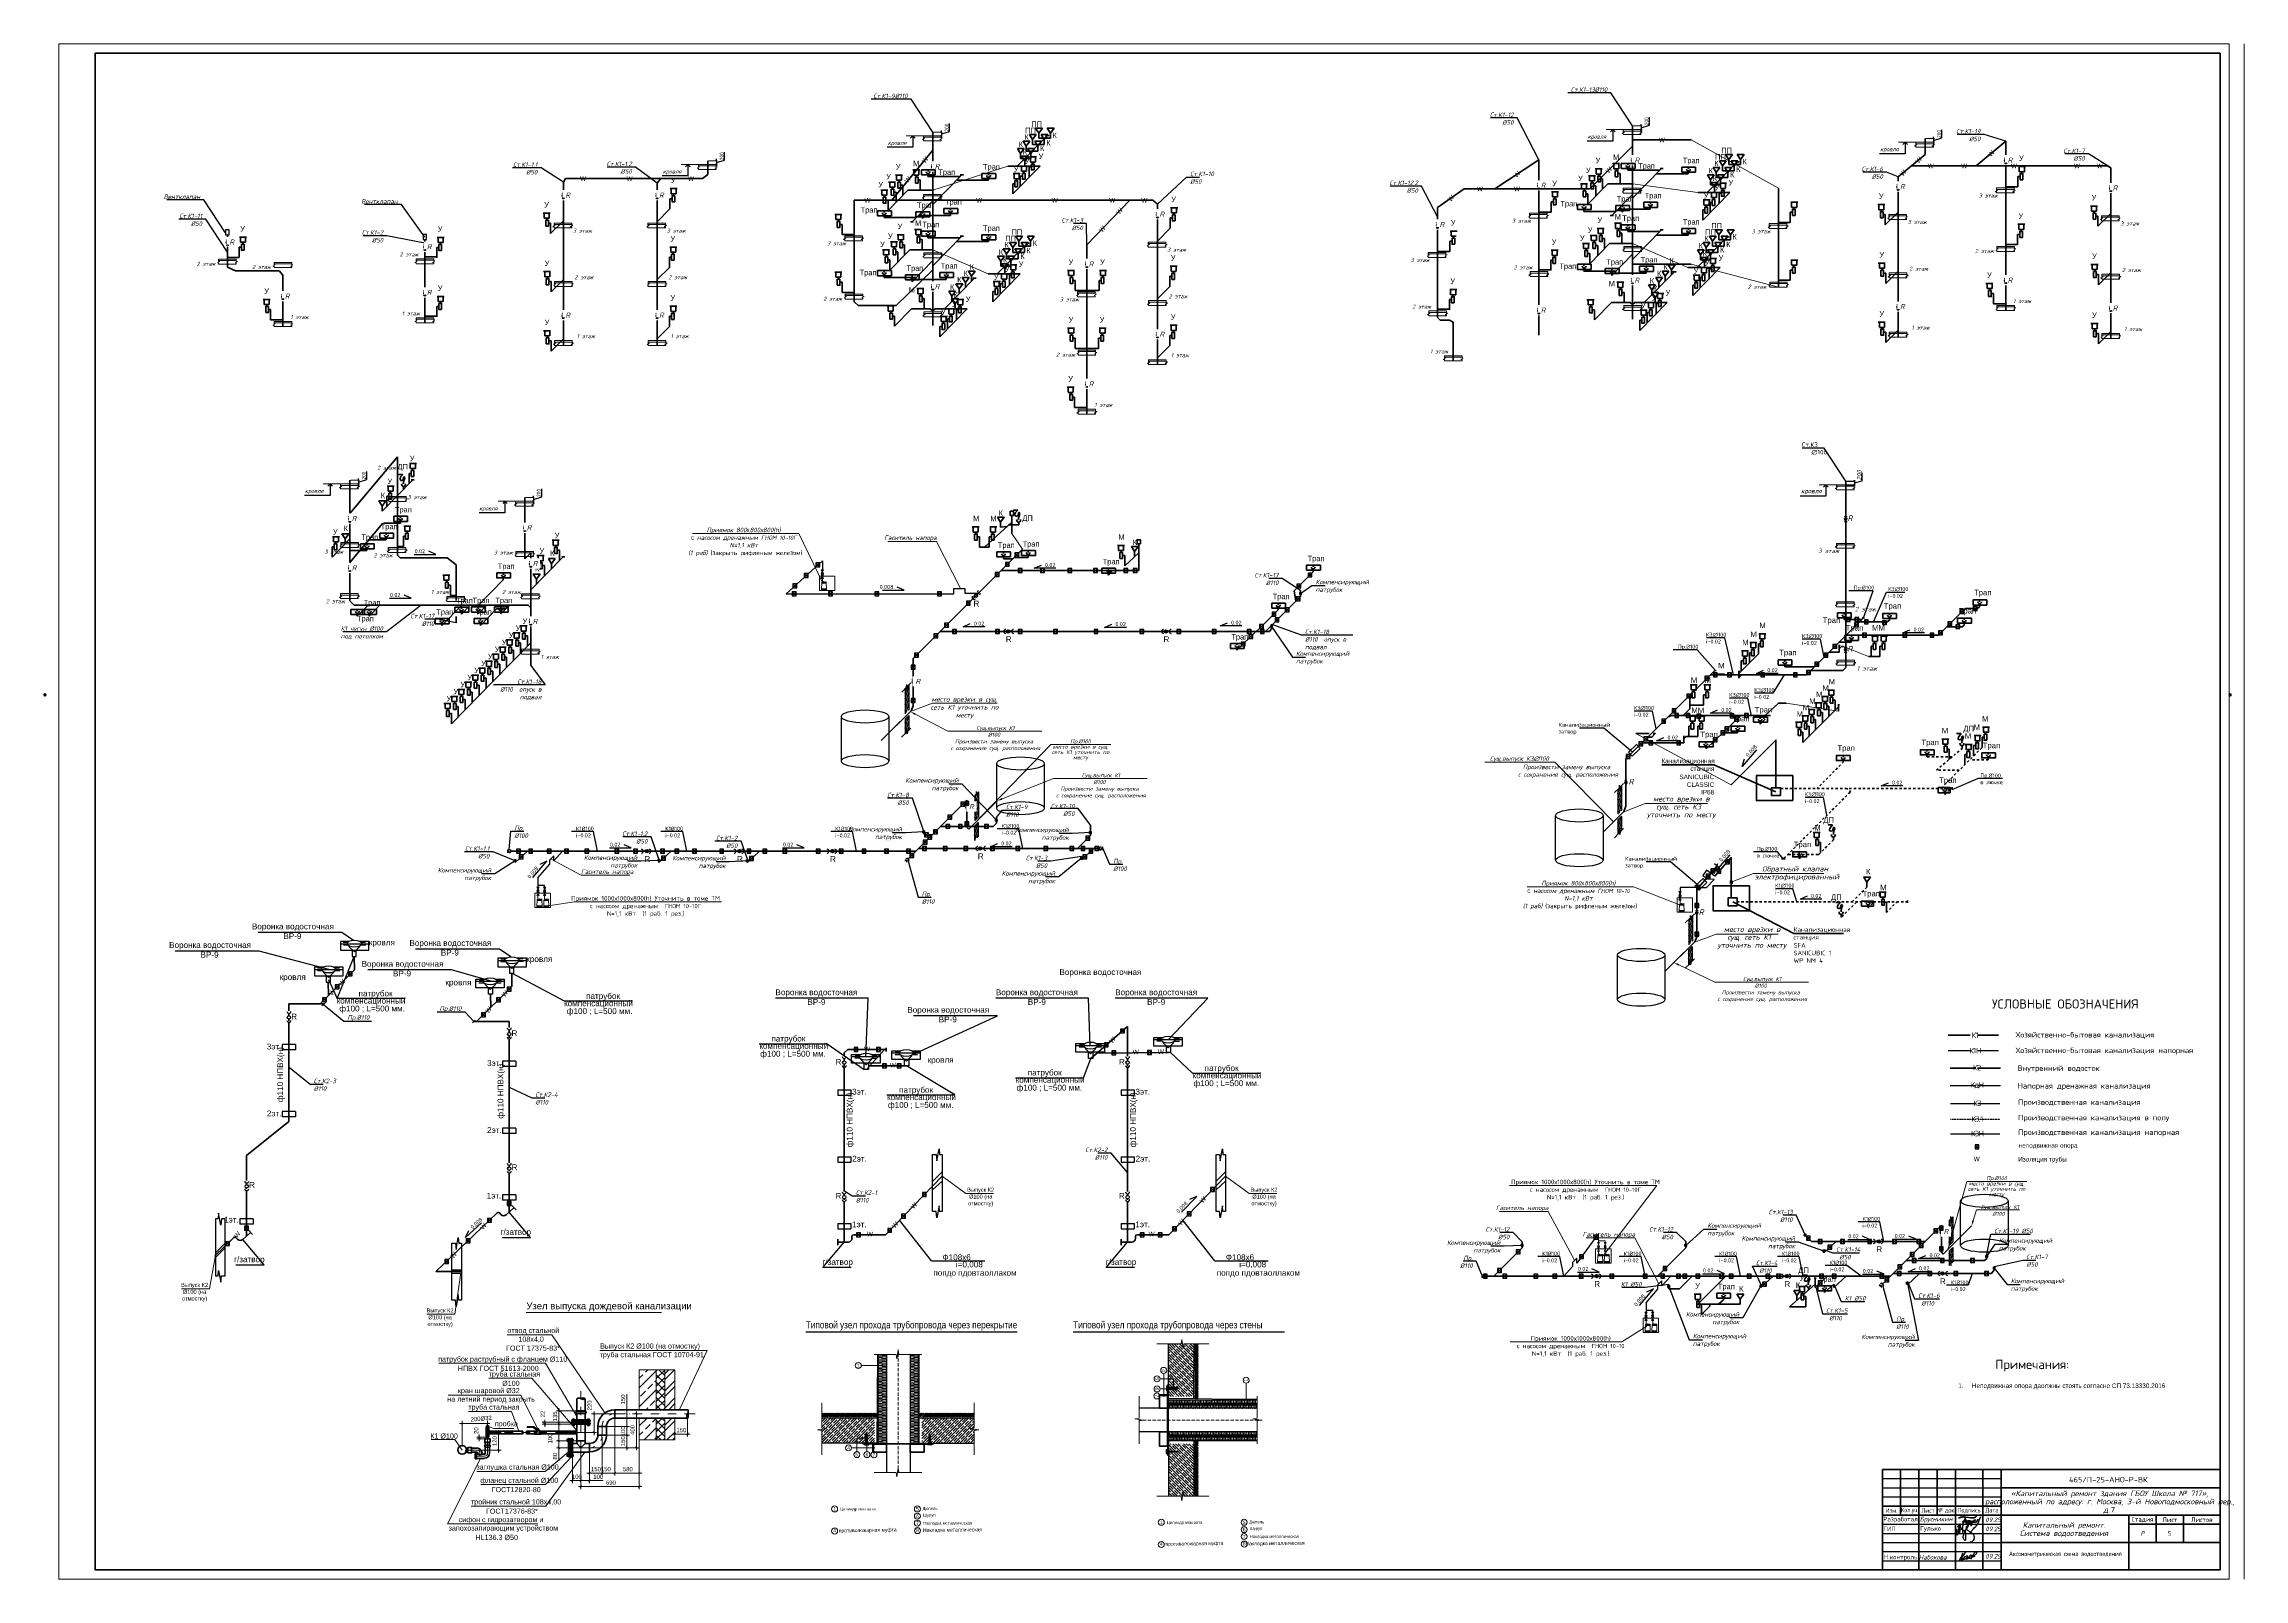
# Model space of a CAD drawing. Header units: millimetres. Extents: x -10178924 to 11692288, y -947381 to 58396.
# Drawn here: x 1381703 to 1502224, y -945182 to -861084 of the extents above; entities that cross this region are included whole.
import ezdxf
from ezdxf import colors
from ezdxf.entities.mleader import LeaderData, LeaderLine
from ezdxf.enums import TextEntityAlignment as Align
from ezdxf.math import Vec2, Vec3

# ---------------------------------------------------------------- set-up
doc = ezdxf.new("R2010")
doc.units = ezdxf.units.MM
doc.linetypes.add('( Hidden )', pattern=[0.375, 0.25, -0.125])
doc.linetypes.add('Dashed 1', pattern=[250, 130, -120])
for name, color, linetype in [('!!!!!площадь', 210, 'Continuous'), ('_надписи канализация', 7, 'Continuous'), ('_надписи_вода', 7, 'Continuous'), ('PDF _!!!!!площадь', 7, 'Continuous'), ('PDF __надписи канализация', 7, 'Continuous'), ('PDF __надписи_вода', 7, 'Continuous'), ('PDF _PDF _!К1', 7, 'Continuous'), ('PDF _PDF _0', 7, 'Continuous'), ('PDF _PDF __надписи ВК', 7, 'Continuous'), ('PDF _PDF __привязка', 7, 'Continuous'), ('PDF _PDF _ЗАЛИВКА', 7, 'Continuous'), ('PDF _PDF _Перегородки', 7, 'Continuous'), ('PDF _PDF _Текст', 7, 'Continuous'), ('PDF _В1_Арматура', 7, 'Continuous'), ('PDF _ВК_Выноски', 7, 'Continuous'), ('PDF _Железобетон', 7, 'Continuous'), ('PDF _Перекрытие ВК', 7, 'Continuous'), ('PDF _сети', 3, 'Continuous'), ('PDF _Сноски', 7, 'Continuous'), ('PDF _Тонкая линия', 7, 'Continuous'), ('PDF _Штрих Железобетон', 7, 'Continuous'), ('PDF _Штрих Сталь', 7, 'Continuous'), ('ВК_Выноски', 7, 'Continuous'), ('сети', 3, 'Continuous'), ('Текст', 7, 'Continuous')]:
    doc.layers.add(name, color=color, linetype=linetype)
for name, color, linetype, lineweight in [('!К2', 150, 'Continuous', 35), ('!К3', 30, 'Continuous', 30), ('_0', 7, 'Continuous', 25), ('_канализация', 7, 'Continuous', 70), ('PDF _0', 7, 'Continuous', 9), ('PDF _Текст', 7, 'Continuous', 5), ('Shtamp', 7, 'Continuous', 35), ('ВК_ К1', 24, 'Continuous', 35), ('ВК_К1', 24, 'Continuous', 50), ('К1ку', 244, 'Continuous', 35), ('Перекрытие ВК', 7, 'Continuous', 20), ('подписи', 170, 'Continuous', 25), ('ПП_Оформление_подписи_ГИП_Гулько', 5, 'Continuous', 30)]:
    doc.layers.add(name, color=color, linetype=linetype, lineweight=lineweight)
for name, color, linetype, true_color in [('PDF _!ВК_надписи', 7, 'Continuous', 0xffffff), ('PDF _!К1', 7, 'Continuous', 0xb85c00), ('PDF _!К3', 30, 'Continuous', 0xff7f00), ('PDF _PDF _text', 7, 'Continuous', 0x535353), ('PDF _PDF _АР_Стены_кирпич', 7, 'Continuous', 0x535353), ('PDF _PDF _АР_Стены_монолит', 7, 'Continuous', 0x535353), ('PDF _PDF _АР_Стены_утеплитель', 7, 'Continuous', 0x535353), ('PDF _PDF _АР_Штрих', 7, 'Continuous', 0x535353), ('PDF _PDF _ВК', 7, 'Continuous', 0x007eff), ('PDF _PDF _Выноски вода', 7, 'Continuous', 0x535353), ('PDF _PDF _КАНАЛИЗАЦИЯ', 7, 'Continuous', 0xb82d00), ('PDF _ВК_ К1', 7, 'Continuous', 0xb82e00), ('PDF _Осевая линия', 7, 'Continuous', 0x545454), ('PDF _Сталь', 7, 'Continuous', 0x545454), ('PDF _Штрих Мин. Вата', 7, 'Continuous', 0xb09603)]:
    doc.layers.add(name, color=color, linetype=linetype, true_color=true_color)
doc.styles.add('GOST 2.304', font='isocpeur.ttf')
doc.styles.add('Gost_', font='isocpeur.ttf', dxfattribs={"width": 0.8, "height": 250})
doc.styles.add('ISOCPEUR', font='isocpeui.ttf', dxfattribs={"width": 0.9})
doc.styles.add('MOSOBL (isocpeur)', font='isocpeur.ttf')
doc.styles.add('PDF Arial', font='arial.ttf')
doc.styles.add('PDF Arial Narrow', font='ARIALN.TTF')
doc.styles.add('PDF Arial-BoldItalicMT', font='arial.ttf')
doc.styles.add('PDF Arial-ItalicMT', font='arial.ttf')
doc.styles.add('PDF ArialMT', font='arial.ttf')
doc.styles.add('PDF ISOCPEUR', font='isocpeur.ttf')
doc.styles.add('PDF ISOCPEUR Italic', font='isocpeui.ttf')
doc.styles.add('STANDART2', font='arial.ttf')
doc.styles.add('М2', font='isocpeur.ttf', dxfattribs={"width": 0.8})
doc.styles.add('ОЛЬГА', font='isocpeui.ttf', dxfattribs={"height": 280})
doc.styles.add('ТЕКСТ', font='arial.ttf', dxfattribs={"height": 200})
doc.dimstyles.new('М2', dxfattribs={"dimtxt": 220, "dimasz": 100, "dimexe": 50, "dimexo": 50, "dimgap": 50, "dimtad": 1, "dimdec": 0, "dimzin": 1, "dimtxsty": 'М2', "dimblk": 'ARCHTICK', "dimcen": 2.5, "dimdle": 50, "dimclrd": 256, "dimclre": 256, "dimclrt": 256, "dimadec": 0, "dimazin": 0, "dimtfac": 1, "dimtdec": 0, "dimtmove": 1, "dimatfit": 1, "dimldrblk": 'NONE', "dimfxl": 1, "dimtolj": 1, "dimlwd": -1, "dimlwe": 9, "dimarcsym": 1})

# ---------------------------------------------------------------- blocks, each defined once
blk = doc.blocks.new('dj plocica')
at = {"lineweight": 13}
for p, q in [((35.4, 0), (-35.4, 0)), ((-35.4, -9.2), (-35.4, 0)), ((35.4, -9.2), (35.4, 0)), ((-30.5, -9.2), (-39.8, -15.1)), ((-39.8, -15.1), (-35.4, -15.1)), ((-35.4, -5.8), (35.3, -5.8)), ((-35.4, -9.2), (-30.5, -9.2)), ((-35.4, -15.1), (-35.4, -20)), ((35.4, -20), (-35.4, -20)), ((40.2, -9.2), (30.9, -15.1)), ((30.9, -15.1), (35.4, -15.1)), ((35.4, -9.2), (40.2, -9.2)), ((35.4, -15.1), (35.4, -20))]:
    blk.add_line(p, q, dxfattribs=at)
blk = doc.blocks.new('_ArchTick')
at = {"color": 0, "linetype": 'ByBlock', "const_width": 0.15}
blk.add_lwpolyline([(-0.5, -0.5), (0.5, 0.5)], dxfattribs=at)
blk = doc.blocks.new('*D2730')
at = {"layer": '_надписи канализация', "ltscale": 100, "transparency": 16777216}
for p, q in [((1399384, -884948), (1399384, -884513)), ((1398929, -884984), (1398929, -884884)), ((1398929, -885084), (1399384, -884948)), ((1398929, -884984), (1398929, -885184)), ((1398929, -884984), (1398929, -885184)), ((1398929, -885184), (1398929, -885284))]:
    blk.add_line(p, q, dxfattribs=at)
at = {"layer": '_надписи канализация', "lineweight": 9, "ltscale": 100, "transparency": 16777216}
for p, q in [((1398506, -884984), (1398979, -884984)), ((1398506, -885184), (1398979, -885184))]:
    blk.add_line(p, q, dxfattribs=at)
at = {"layer": 'Defpoints', "color": 0, "ltscale": 100, "transparency": 16777216}
for p in [(1398456, -884984), (1398456, -885184), (1398929, -885184)]:
    blk.add_point(p, dxfattribs=at)
at = {"layer": '_надписи канализация', "ltscale": 100, "transparency": 16777216, "xscale": 100, "yscale": 100, "zscale": 100}
for p, rotation in [((1398929, -884984), 270), ((1398929, -885184), 90)]:
    blk.add_blockref('_ArchTick', p, dxfattribs=dict(at, rotation=rotation))
at = {"layer": '_надписи канализация', "ltscale": 100, "transparency": 16777216, "insert": (1399224, -884730), "char_height": 220, "attachment_point": 5, "rotation": 90, "style": 'М2'}
blk.add_mtext('\\A1;200', dxfattribs=at)
blk = doc.blocks.new('_None')
blk = doc.blocks.new('*D2731')
at = {"layer": '_надписи канализация', "ltscale": 100, "transparency": 16777216}
for p, q in [((1408968, -885897), (1408968, -885462)), ((1408513, -885933), (1408513, -885833)), ((1408513, -886033), (1408968, -885897)), ((1408513, -885933), (1408513, -886133)), ((1408513, -885933), (1408513, -886133)), ((1408513, -886133), (1408513, -886233))]:
    blk.add_line(p, q, dxfattribs=at)
at = {"layer": '_надписи канализация', "lineweight": 9, "ltscale": 100, "transparency": 16777216}
for p, q in [((1408090, -885933), (1408563, -885933)), ((1408090, -886133), (1408563, -886133))]:
    blk.add_line(p, q, dxfattribs=at)
at = {"layer": 'Defpoints', "color": 0, "ltscale": 100, "transparency": 16777216}
for p in [(1408040, -885933), (1408040, -886133), (1408513, -886133)]:
    blk.add_point(p, dxfattribs=at)
at = {"layer": '_надписи канализация', "ltscale": 100, "transparency": 16777216, "xscale": 100, "yscale": 100, "zscale": 100}
for p, rotation in [((1408513, -885933), 270), ((1408513, -886133), 90)]:
    blk.add_blockref('_ArchTick', p, dxfattribs=dict(at, rotation=rotation))
at = {"layer": '_надписи канализация', "ltscale": 100, "transparency": 16777216, "insert": (1408808, -885680), "char_height": 220, "attachment_point": 5, "rotation": 90, "style": 'М2'}
blk.add_mtext('\\A1;200', dxfattribs=at)
blk = doc.blocks.new('*U2131')
at = {"color": 0, "lineweight": -2}
for p, q in [((215, -115), (215, 115)), ((215, 0), (115, 0))]:
    blk.add_line(p, q, dxfattribs=at)
blk.add_arc((115, 0), 115, 90, 270, dxfattribs=at)
at = {"color": 18, "lineweight": 40, "true_color": 0x050505, "style": 'Gost_', "width": 0.8, "flags": 1}
blk.add_attdef('ДИАМЕТР', text='', height=2.5, dxfattribs=at).set_placement((-24, 39), align=Align.MIDDLE_CENTER)
blk = doc.blocks.new('*U2275')
at = {"layer": 'Shtamp', "linetype": 'Continuous', "lineweight": 40}
for p, q in [((-185, 55), (0, 55)), ((-185, 0), (-185, 55)), ((-175, 55), (-175, 30)), ((-165, 55), (-165, 0)), ((-155, 55), (-155, 30)), ((-145, 55), (-145, 0)), ((-130, 55), (-130, 0)), ((-120, 0), (-120, 55)), ((0, 0), (0, 55)), ((-120, 45), (0, 45)), ((-185, 35), (-120, 35)), ((-185, 30), (0, 30)), ((-50, 0), (-50, 30)), ((-50, 30), (-50, 0)), ((-50, 25), (0, 25)), ((-35, 30), (-35, 15)), ((-20, 30), (-20, 15)), ((-120, 15), (0, 15)), ((-185, 0), (0, 0))]:
    blk.add_line(p, q, dxfattribs=at)
at = {"layer": 'Shtamp', "linetype": 'Continuous', "lineweight": 25}
for p, q in [((-185, 50), (-120, 50)), ((-185, 45), (-120, 45)), ((-185, 40), (-120, 40)), ((-185, 25), (-120, 25)), ((-185, 20), (-120, 20)), ((-185, 15), (-120, 15)), ((-185, 10), (-120, 10)), ((-185, 5), (-120, 5))]:
    blk.add_line(p, q, dxfattribs=at)
at = {"layer": 'Shtamp', "color": 18, "ltscale": 100, "true_color": 0x000000, "style": 'ISOCPEUR', "width": 0.9}
for p in [(-128.6, 26.2), (-128.6, 21.2), (-128.6, 6.2)]:
    blk.add_text('09.25', height=2.5, dxfattribs=at).set_placement(p)
at = {"layer": 'Shtamp', "ltscale": 33.333333, "char_height": 3, "attachment_point": 5, "line_spacing_factor": 0.9, "style": 'ISOCPEUR'}
for s, insert, width in [('«Капитальный ремонт здания ГБОУ Школа № 717», расположенный по адресу: г. Москва, 3-й Новоподмосковный пер., д.7.', (-60.5, 37.2), 113.493), ('{\\W0.9;Капитальный ремонт. \\PСистема водоотведения}', (-85.5, 22.1), 70)]:
    blk.add_mtext(s, dxfattribs=dict(at, insert=insert, width=width))
at = {"layer": 'Shtamp', "color": 18, "ltscale": 100, "true_color": 0x000000, "char_height": 2.5}
for s, insert, width, attachment_point, style in [('\\pxl0.2,t0;{\\fISOCPEUR|b0|i0|c204|p34;\\W0.9;\\C256;Разработал}', (-185, 27.5), 20, 4, 'ISOCPEUR'), ('{\\C256;Изм.}', (-180, 32.5), 10, 5, 'М2'), ('{\\C256;Кол\\W0.9;\\T0.9;.\\W0.8;\\T1;уч.}', (-170, 32.5), 10, 5, 'М2'), ('\\pxi0.2,t0;{\\W0.9;\\C256;Брусникин}', (-165, 27.5), 20, 4, 'ISOCPEUR'), ('{\\C256;Лист}', (-160, 32.5), 10, 5, 'М2'), ('{\\C256;№\\W0.7;\\T0.75; \\W0.8;\\T1;док.}', (-150, 32.5), 10, 5, 'М2'), ('{\\C256;Подпись}', (-137.5, 32.5), 15, 5, 'М2'), ('{\\C256;Дата}', (-125, 32.5), 10, 5, 'М2'), ('{\\fISOCPEUR|b0|i0|c204|p34;\\C256;Стадия}', (-42.5, 27.5), 15, 5, 'ISOCPEUR'), ('{\\fISOCPEUR|b0|i0|c204|p34;\\C256;Лист}', (-27.5, 27.5), 15, 5, 'ISOCPEUR'), ('{\\fISOCPEUR|b0|i0|c204|p34;\\C256;Листов}', (-10, 27.5), 20, 5, 'ISOCPEUR'), ('\\pxl0.2,t0;{\\fISOCPEUR|b0|i0|c204|p34;\\W0.9;\\C256;ГИП}', (-185, 22.5), 20, 4, 'ISOCPEUR'), ('{\\C256;Р}', (-42.5, 20), 15, 5, 'ISOCPEUR'), ('{\\fISOCPEUR|b0|i0|c204|p34;Н.контроль}', (-184.1, 6.7), 20, 4, 'ISOCPEUR'), ('{\\W0.9;Набокова}', (-165, 6.9), 20, 4, 'ISOCPEUR')]:
    blk.add_mtext(s, dxfattribs=dict(at, insert=insert, width=width, attachment_point=attachment_point, style=style))
blk = doc.blocks.new('*D2732')
at = {"layer": '_надписи канализация', "lineweight": 9, "ltscale": 100, "transparency": 16777216}
for p, q in [((1418112, -867484), (1418585, -867484)), ((1418112, -867684), (1418585, -867684))]:
    blk.add_line(p, q, dxfattribs=at)
at = {"layer": '_надписи канализация', "ltscale": 100, "transparency": 16777216}
for p, q in [((1418535, -867484), (1418535, -867384)), ((1418535, -867584), (1418990, -867448)), ((1418535, -867484), (1418535, -867684)), ((1418535, -867484), (1418535, -867684)), ((1418535, -867684), (1418535, -867784)), ((1418990, -867448), (1418990, -867013))]:
    blk.add_line(p, q, dxfattribs=at)
at = {"layer": 'Defpoints', "color": 0, "ltscale": 100, "transparency": 16777216}
for p in [(1418062, -867484), (1418062, -867684), (1418535, -867684)]:
    blk.add_point(p, dxfattribs=at)
at = {"layer": '_надписи канализация', "ltscale": 100, "transparency": 16777216, "xscale": 100, "yscale": 100, "zscale": 100}
for p, rotation in [((1418535, -867484), 270), ((1418535, -867684), 90)]:
    blk.add_blockref('_ArchTick', p, dxfattribs=dict(at, rotation=rotation))
at = {"layer": '_надписи канализация', "ltscale": 100, "transparency": 16777216, "insert": (1418830, -867231), "char_height": 220, "attachment_point": 5, "rotation": 90, "style": 'М2'}
blk.add_mtext('\\A1;200', dxfattribs=at)
blk = doc.blocks.new('*D2733')
at = {"layer": '_надписи канализация', "lineweight": 9, "ltscale": 100, "transparency": 16777216}
for p, q in [((1430439, -865914), (1430912, -865914)), ((1430439, -866114), (1430912, -866114))]:
    blk.add_line(p, q, dxfattribs=at)
at = {"layer": '_надписи канализация', "ltscale": 100, "transparency": 16777216}
for p, q in [((1430862, -865914), (1430862, -865814)), ((1430862, -866014), (1431317, -865878)), ((1430862, -865914), (1430862, -866114)), ((1430862, -865914), (1430862, -866114)), ((1430862, -866114), (1430862, -866214)), ((1431317, -865878), (1431317, -865443))]:
    blk.add_line(p, q, dxfattribs=at)
at = {"layer": 'Defpoints', "color": 0, "ltscale": 100, "transparency": 16777216}
for p in [(1430389, -865914), (1430389, -866114), (1430862, -866114)]:
    blk.add_point(p, dxfattribs=at)
at = {"layer": '_надписи канализация', "ltscale": 100, "transparency": 16777216, "xscale": 100, "yscale": 100, "zscale": 100}
for p, rotation in [((1430862, -865914), 270), ((1430862, -866114), 90)]:
    blk.add_blockref('_ArchTick', p, dxfattribs=dict(at, rotation=rotation))
at = {"layer": '_надписи канализация', "ltscale": 100, "transparency": 16777216, "insert": (1431157, -865661), "char_height": 220, "attachment_point": 5, "rotation": 90, "style": 'М2'}
blk.add_mtext('\\A1;200', dxfattribs=at)
blk = doc.blocks.new('*D2734')
at = {"layer": '_надписи канализация', "ltscale": 100, "transparency": 16777216}
for p, q in [((1469654, -865533), (1469654, -865099)), ((1469199, -865570), (1469199, -865470)), ((1469199, -865670), (1469654, -865533)), ((1469199, -865570), (1469199, -865770)), ((1469199, -865570), (1469199, -865770)), ((1469199, -865770), (1469199, -865870))]:
    blk.add_line(p, q, dxfattribs=at)
at = {"layer": '_надписи канализация', "lineweight": 9, "ltscale": 100, "transparency": 16777216}
for p, q in [((1468777, -865570), (1469249, -865570)), ((1468777, -865770), (1469249, -865770))]:
    blk.add_line(p, q, dxfattribs=at)
at = {"layer": 'Defpoints', "color": 0, "ltscale": 100, "transparency": 16777216}
for p in [(1468727, -865570), (1468727, -865770), (1469199, -865770)]:
    blk.add_point(p, dxfattribs=at)
at = {"layer": '_надписи канализация', "ltscale": 100, "transparency": 16777216, "xscale": 100, "yscale": 100, "zscale": 100}
for p, rotation in [((1469199, -865570), 270), ((1469199, -865770), 90)]:
    blk.add_blockref('_ArchTick', p, dxfattribs=dict(at, rotation=rotation))
at = {"layer": '_надписи канализация', "ltscale": 100, "transparency": 16777216, "insert": (1469494, -865316), "char_height": 220, "attachment_point": 5, "rotation": 90, "style": 'М2'}
blk.add_mtext('\\A1;200', dxfattribs=at)
blk = doc.blocks.new('*D2735')
at = {"layer": '_надписи канализация', "lineweight": 9, "ltscale": 100, "transparency": 16777216}
for p, q in [((1484799, -866266), (1485272, -866266)), ((1484799, -866466), (1485272, -866466))]:
    blk.add_line(p, q, dxfattribs=at)
at = {"layer": '_надписи канализация', "ltscale": 100, "transparency": 16777216}
for p, q in [((1485222, -866266), (1485222, -866166)), ((1485222, -866366), (1485677, -866229)), ((1485222, -866266), (1485222, -866466)), ((1485222, -866266), (1485222, -866466)), ((1485222, -866466), (1485222, -866566)), ((1485677, -866229), (1485677, -865795))]:
    blk.add_line(p, q, dxfattribs=at)
at = {"layer": 'Defpoints', "color": 0, "ltscale": 100, "transparency": 16777216}
for p in [(1484749, -866266), (1484749, -866466), (1485222, -866466)]:
    blk.add_point(p, dxfattribs=at)
at = {"layer": '_надписи канализация', "ltscale": 100, "transparency": 16777216, "xscale": 100, "yscale": 100, "zscale": 100}
for p, rotation in [((1485222, -866266), 270), ((1485222, -866466), 90)]:
    blk.add_blockref('_ArchTick', p, dxfattribs=dict(at, rotation=rotation))
at = {"layer": '_надписи канализация', "ltscale": 100, "transparency": 16777216, "insert": (1485517, -866012), "char_height": 220, "attachment_point": 5, "rotation": 90, "style": 'М2'}
blk.add_mtext('\\A1;200', dxfattribs=at)
blk = doc.blocks.new('A$Cb06f03d6')
at = {"layer": 'ПП_Оформление_подписи_ГИП_Гулько'}
blk.add_line((-125812, 86151), (-99010, 105567), dxfattribs=at)
for points in [[(-153665, 12505), (-142841, 105790), (-159754, 76722), (-152989, 32784), (-137429, 26024), (-117811, 71315), (-98869, 164600), (-92504, 179742), (-92297, 176756)], [(-128360, 138738), (-93552, 187518), (-92504, 179742), (-97797, 114560), (-104164, 55600)], [(-75533, 97324), (-42210, 189000), (-42210, 208026), (-48269, 212783), (-52164, 202837), (-57357, 65757), (-56924, 62730), (-40479, 94297), (-32257, 83054), (-17543, 96459), (-18408, 94730), (-18706, 73957), (-12202, 5501), (-23909, -59489), (-44288, -31326), (-39549, 31070), (-17839, 86088), (28122, 165376), (-2229, 141546), (2107, 106452), (39396, 79590), (85790, 47095), (115708, 735), (107904, -44757), (87958, -72486), (68013, -84185), (56306, -72920)], [(48334, 37486), (96196, 107493), (144753, 156012), (214812, 300877)]]:
    blk.add_spline(points, degree=3, dxfattribs=at)

msp = doc.modelspace()

# ---------------------------------------------------------------- hatches: boundary and pattern name
at = {"layer": '_надписи канализация'}
h = msp.add_hatch(dxfattribs=at)
h.set_pattern_fill('ANSI31', color=256, scale=50, angle=-75, style=0)
h.set_pattern_definition([(73.833235, (1318455.99, -1014295.55), (-97.214124, -17.839124), [])])
h.paths.add_polyline_path([(1432820.5, -902119.1), (1432890.3, -902049.3), (1432890.3, -903428.5), (1432690.1, -903628.6), (1432690.1, -902249.5), (1432767.1, -902172.5), (1432782.5, -902031.9), (1432796.6, -902184.2), (1432796.6, -902210.5)])
h.paths.add_polyline_path([(1432685.9, -903932.9), (1432886.1, -903732.7), (1432886.2, -903732.6), (1432886.1, -904521), (1432814.8, -904591.2), (1432782.7, -904501.6), (1432763, -904644.1), (1432685.9, -904721.1)])
h = msp.add_hatch(dxfattribs=at)
h.set_pattern_fill('ANSI31', color=256, scale=50, angle=-75, style=0)
h.set_pattern_definition([(73.833235, (1371837.78, -1037578.725), (-97.214124, -17.839124), [])])
h.paths.add_polyline_path([(1486202.3, -925402.3), (1486272.1, -925332.5), (1486272.1, -926711.7), (1486071.9, -926911.8), (1486071.9, -925532.7), (1486148.9, -925455.7), (1486164.3, -925315.1), (1486178.4, -925467.4), (1486178.4, -925493.7)])
h.paths.add_polyline_path([(1486067.7, -927216), (1486267.8, -927015.9), (1486268, -927015.8), (1486267.8, -927804.1), (1486196.6, -927874.3), (1486164.5, -927784.8), (1486144.8, -927927.2), (1486067.7, -928004.3)])

# ---------------------------------------------------------------- linework, layer by layer
at = {"layer": '!К2', "ltscale": 100}
for p, q in [((1487327, -917192.2), (1486125.4, -917192.2)), ((1488887.4, -917192.2), (1487327, -917192.2))]:
    msp.add_line(p, q, dxfattribs=at)
at = {"layer": '!К3', "linetype": 'Dashed 1', "lineweight": 40}
for p, q in [((1486245.4, -900129.7), (1484857.8, -900129.7)), ((1485369.9, -900874.8), (1486778.6, -899675.9)), ((1486622.3, -900874.8), (1485369.9, -900874.8))]:
    msp.add_line(p, q, dxfattribs=at)
at = {"color": 3, "lineweight": 70}
for p, q in [((1435861.8, -866594.6, -5244.6), (1435861.8, -866322.2, -5244.6)), ((1436200.1, -866249.8, -5650.9), (1436200.1, -865977.4, -5650.9)), ((1436500.5, -866594.6, -5244.6), (1436500.5, -866322.2, -5244.6)), ((1436838.9, -866249.8, -5650.9), (1436838.9, -865977.4, -5650.9)), ((1435200.7, -867353.3, -4350.4), (1435200.7, -867080.9, -4350.4)), ((1435427.4, -867773.7, -3855), (1435427.4, -867501.3, -3855)), ((1435513.6, -866949.3, -4826.5), (1435513.6, -866676.9, -4826.5)), ((1435755.9, -867353.3, -4350.4), (1435755.9, -867080.9, -4350.4)), ((1436152.4, -866949.3, -4826.5), (1436152.4, -866676.9, -4826.5)), ((1473997.4, -867691.8, 1590.9), (1473997.4, -867419.4, 1590.9)), ((1474636.2, -867691.8, 1590.9), (1474636.2, -867419.4, 1590.9)), ((1472998, -868795.3, 2891.4), (1472998, -868522.9, 2891.4)), ((1473224.7, -869215.7, 3386.9), (1473224.7, -868943.3, 3386.9)), ((1473310.9, -868391.4, 2415.4), (1473310.9, -868118.9, 2415.4)), ((1473553.2, -868795.3, 2891.4), (1473553.2, -868522.9, 2891.4)), ((1473659.1, -868036.6, 1997.3), (1473659.1, -867764.2, 1997.3)), ((1473949.7, -868391.4, 2415.4), (1473949.7, -868118.9, 2415.4)), ((1474297.9, -868036.6, 1997.3), (1474297.9, -867764.2, 1997.3)), ((1434774.8, -872501.8, -2477.2), (1434774.8, -872229.4, -2477.2)), ((1435113.1, -872157, -2883.5), (1435113.1, -871884.6, -2883.5)), ((1435413.6, -872501.8, -2477.2), (1435413.6, -872229.4, -2477.2)), ((1435751.9, -872157, -2883.5), (1435751.9, -871884.6, -2883.5)), ((1472764.1, -872512.1, 2415.4), (1472764.1, -872239.7, 2415.4)), ((1473112.2, -872157.3, 1997.3), (1473112.2, -871884.9, 1997.3)), ((1473402.9, -872512.1, 2415.4), (1473402.9, -872239.7, 2415.4)), ((1473450.6, -871812.5, 1590.9), (1473450.6, -871540.1, 1590.9)), ((1473751, -872157.3, 1997.3), (1473751, -871884.9, 1997.3)), ((1474089.4, -871812.5, 1590.9), (1474089.4, -871540.1, 1590.9)), ((1434113.7, -873260.5, -1583), (1434113.7, -872988.1, -1583)), ((1434340.4, -873680.9, -1087.6), (1434340.4, -873408.5, -1087.6)), ((1434426.6, -872856.5, -2059.1), (1434426.6, -872584.1, -2059.1)), ((1434669, -873260.5, -1583), (1434669, -872988.1, -1583)), ((1435065.4, -872856.5, -2059.1), (1435065.4, -872584.1, -2059.1)), ((1470859.8, -873727.3, 1590.9), (1470859.8, -873454.9, 1590.9)), ((1472451.1, -872916.1, 2891.4), (1472451.1, -872643.6, 2891.4)), ((1472677.9, -873336.4, 3386.9), (1472677.9, -873064, 3386.9)), ((1473006.4, -872916.1, 2891.4), (1473006.4, -872643.6, 2891.4)), ((1431439.4, -875175.3, -1583), (1431439.4, -874902.9, -1583)), ((1431835.8, -874771.3, -2059.1), (1431835.8, -874498.9, -2059.1)), ((1432184, -874416.6, -2477.2), (1432184, -874144.1, -2477.2)), ((1432522.4, -874071.8, -2883.5), (1432522.4, -873799.4, -2883.5)), ((1469776.8, -874830.8, 2891.4), (1469776.8, -874558.4, 2891.4)), ((1469962.9, -875251.2, 3386.9), (1469962.9, -874978.8, 3386.9)), ((1470173.3, -874426.9, 2415.4), (1470173.3, -874154.5, 2415.4)), ((1470521.5, -874072.1, 1997.3), (1470521.5, -873799.7, 1997.3)), ((1431625.5, -875595.7, -1087.6), (1431625.5, -875323.3, -1087.6)), ((1401103.8, -884660.5, -3359.6), (1401357.2, -884660.5, -3359.6)), ((1401238.3, -884800, -3359.6), (1401207.2, -884931.3, -3359.6)), ((1401207.2, -884931.3, -3359.6), (1401253.8, -884991.2, -3359.6)), ((1401284.8, -884748.3, -3359.6), (1401238.3, -884800, -3359.6)), ((1401253.8, -884991.2, -3359.6), (1401284.8, -884991.2, -3359.6)), ((1401357.2, -884660.5, -3359.6), (1401284.8, -884748.3, -3359.6)), ((1401284.8, -884991.2, -3359.6), (1401341.7, -884980.9, -3359.6)), ((1401341.7, -884980.9, -3359.6), (1401372.8, -884934.4, -3359.6)), ((1401372.8, -884934.4, -3359.6), (1401388.3, -884893, -3359.6)), ((1401388.3, -884893, -3359.6), (1401393.4, -884820.7, -3359.6)), ((1401393.4, -884820.7, -3359.6), (1401434.8, -884779.3, -3359.6)), ((1401424.5, -885011.9, -3359.6), (1401398.6, -885073.9, -3359.6)), ((1401429.6, -884980.9, -3359.6), (1401424.5, -885011.9, -3359.6)), ((1401476.2, -884851.7, -3359.6), (1401429.6, -884980.9, -3359.6)), ((1401434.8, -884779.3, -3359.6), (1401476.2, -884851.7, -3359.6)), ((1400226.8, -886669.5, -1945.7), (1400226.8, -886397.1, -1945.7)), ((1434797.1, -886615.6, -2956.2), (1435050.5, -886615.6, -2956.2)), ((1434900.5, -886806.8, -2956.2), (1434885, -886879.2, -2956.2)), ((1434885, -886879.2, -2956.2), (1434900.5, -886936, -2956.2)), ((1434931.6, -886755.1, -2956.2), (1434900.5, -886806.8, -2956.2)), ((1434900.5, -886936, -2956.2), (1434978.1, -886946.4, -2956.2)), ((1434978.1, -886703.5, -2956.2), (1434931.6, -886755.1, -2956.2)), ((1434947.1, -886946.4, -2956.2), (1434978.1, -886946.4, -2956.2)), ((1435050.5, -886615.6, -2956.2), (1434978.1, -886703.5, -2956.2)), ((1434978.1, -886946.4, -2956.2), (1435035, -886936, -2956.2)), ((1435035, -886936, -2956.2), (1435066, -886889.5, -2956.2)), ((1435066, -886889.5, -2956.2), (1435081.5, -886848.2, -2956.2)), ((1435081.5, -886848.2, -2956.2), (1435086.7, -886775.8, -2956.2)), ((1435086.7, -886775.8, -2956.2), (1435128.1, -886734.5, -2956.2)), ((1435117.7, -886967, -2956.2), (1435091.9, -887029.1, -2956.2)), ((1435122.9, -886936, -2956.2), (1435117.7, -886967, -2956.2)), ((1435169.5, -886806.8, -2956.2), (1435122.9, -886936, -2956.2)), ((1435128.1, -886734.5, -2956.2), (1435169.5, -886806.8, -2956.2)), ((1398193.6, -888470.6, 305.1), (1398193.6, -888198.1, 305.1)), ((1434102.9, -887551.4, -2956.2), (1434102.9, -887279, -2956.2)), ((1441450.2, -889155.5, -2956.2), (1441450.2, -888883.1, -2956.2)), ((1408680, -890670.4, -378.6), (1408680, -890398, -378.6)), ((1409507.2, -889827.5, -1372), (1409507.2, -889555.1, -1372)), ((1474620.5, -930129.5, -2956.2), (1474620.5, -929857.1, -2956.2)), ((1477727.6, -929927.3, -2956.2), (1477727.6, -929654.9, -2956.2))]:
    msp.add_line(p, q, dxfattribs=at)
at = {"color": 3, "lineweight": 40}
for p, q in [((1433466.7, -868171.1, -2647.7), (1433328.5, -868171.1, -2647.7)), ((1433328.5, -868171.1, -2647.7), (1433566.5, -868171.1, -2647.7)), ((1433448.2, -868270.9, -2647.7), (1433448.2, -868171.1, -2647.7)), ((1471804.2, -867826.7, 1826.7), (1471666, -867826.7, 1826.7)), ((1471666, -867826.7, 1826.7), (1471904, -867826.7, 1826.7)), ((1471785.6, -867926.4, 1826.7), (1471785.6, -867826.7, 1826.7)), ((1431383.6, -870095.6, -146.2), (1431245.4, -870095.6, -146.2)), ((1431245.4, -870095.6, -146.2), (1431483.4, -870095.6, -146.2)), ((1431365, -870195.4, -146.2), (1431365, -870095.6, -146.2)), ((1466085.6, -869875.3, 4474.5), (1465947.4, -869875.3, 4474.5)), ((1465947.4, -869875.3, 4474.5), (1466185.4, -869875.3, 4474.5)), ((1466067, -869975, 4474.5), (1466067, -869875.3, 4474.5)), ((1468187.9, -869926.9, 4535.3), (1468049.7, -869926.9, 4535.3)), ((1468049.7, -869926.9, 4535.3), (1468287.7, -869926.9, 4535.3)), ((1468169.3, -870026.6, 4535.3), (1468169.3, -869926.9, 4535.3)), ((1469721, -869751.2, 4328.2), (1469582.8, -869751.2, 4328.2)), ((1469582.8, -869751.2, 4328.2), (1469820.9, -869751.2, 4328.2)), ((1469702.5, -869851, 4328.2), (1469702.5, -869751.2, 4328.2)), ((1427748.1, -870219.7), (1427609.9, -870219.7)), ((1427609.9, -870219.7), (1427847.9, -870219.7)), ((1427729.5, -870319.5), (1427729.5, -870219.7)), ((1429850.4, -870271.3, 60.8), (1429712.2, -870271.3, 60.8)), ((1429712.2, -870271.3, 60.8), (1429950.2, -870271.3, 60.8)), ((1429831.9, -870371, 60.8), (1429831.9, -870271.3, 60.8)), ((1430149.4, -871331.7, -2883.5), (1430011.1, -871331.7, -2883.5)), ((1430011.1, -871331.7, -2883.5), (1430249.2, -871331.7, -2883.5)), ((1430130.8, -871431.4, -2883.5), (1430130.8, -871331.7, -2883.5)), ((1468486.8, -870987.2, 1590.9), (1468348.6, -870987.2, 1590.9)), ((1468348.6, -870987.2, 1590.9), (1468586.6, -870987.2, 1590.9)), ((1468468.3, -871087, 1590.9), (1468468.3, -870987.2, 1590.9)), ((1471804.2, -871187.3, 1826.7), (1471666, -871187.3, 1826.7)), ((1471666, -871187.3, 1826.7), (1471904, -871187.3, 1826.7)), ((1471785.6, -871287.1, 1826.7), (1471785.6, -871187.3, 1826.7)), ((1433466.7, -871531.7, -2647.7), (1433328.5, -871531.7, -2647.7)), ((1433328.5, -871531.7, -2647.7), (1433566.5, -871531.7, -2647.7)), ((1433448.2, -871631.5, -2647.7), (1433448.2, -871531.7, -2647.7)), ((1427748.1, -873495.1), (1427609.9, -873495.1)), ((1427609.9, -873495.1), (1427847.9, -873495.1)), ((1427729.5, -873594.9), (1427729.5, -873495.1)), ((1429275.5, -873728.9, 275.5), (1429137.3, -873728.9, 275.5)), ((1429137.3, -873728.9, 275.5), (1429375.3, -873728.9, 275.5)), ((1429256.9, -873828.7, 275.5), (1429256.9, -873728.9, 275.5)), ((1466085.6, -873150.7, 4474.5), (1465947.4, -873150.7, 4474.5)), ((1465947.4, -873150.7, 4474.5), (1466185.4, -873150.7, 4474.5)), ((1466067, -873250.4, 4474.5), (1466067, -873150.7, 4474.5)), ((1467613, -873384.5, 4750), (1467474.8, -873384.5, 4750)), ((1467474.8, -873384.5, 4750), (1467712.8, -873384.5, 4750)), ((1467594.4, -873484.2, 4750), (1467594.4, -873384.5, 4750)), ((1401249.5, -886957, -2079.2), (1401111.3, -886957, -2079.2)), ((1401111.3, -886957, -2079.2), (1401349.3, -886957, -2079.2)), ((1401231, -887056.7, -2079.2), (1401231, -886957, -2079.2)), ((1400474.9, -887877.9, -1202.5), (1400336.7, -887877.9, -1202.5)), ((1400336.7, -887877.9, -1202.5), (1400574.7, -887877.9, -1202.5)), ((1400456.3, -887977.6, -1202.5), (1400456.3, -887877.9, -1202.5)), ((1399412.4, -888463.1), (1399274.2, -888463.1)), ((1399274.2, -888463.1), (1399512.2, -888463.1)), ((1399393.8, -888562.8), (1399393.8, -888463.1)), ((1434279.9, -888902, -2956.2), (1434141.7, -888902, -2956.2)), ((1434141.7, -888902, -2956.2), (1434379.7, -888902, -2956.2)), ((1434261.3, -889001.7, -2956.2), (1434261.3, -888902, -2956.2)), ((1435638.4, -888834, -2956.2), (1435500.2, -888834, -2956.2)), ((1435500.2, -888834, -2956.2), (1435738.2, -888834, -2956.2)), ((1435619.8, -888933.8, -2956.2), (1435619.8, -888834, -2956.2)), ((1406886.8, -890058.7, -1632.3), (1406748.6, -890058.7, -1632.3)), ((1406748.6, -890058.7, -1632.3), (1406986.7, -890058.7, -1632.3)), ((1406868.3, -890158.4, -1632.3), (1406868.3, -890058.7, -1632.3)), ((1440029.7, -889802.5, -2956.2), (1439891.5, -889802.5, -2956.2)), ((1439891.5, -889802.5, -2956.2), (1440129.5, -889802.5, -2956.2)), ((1440011.2, -889902.2, -2956.2), (1440011.2, -889802.5, -2956.2)), ((1451250.1, -889628.6), (1451111.9, -889628.6)), ((1451111.9, -889628.6), (1451349.9, -889628.6)), ((1451231.5, -889728.3), (1451231.5, -889628.6)), ((1449337.7, -891711.4, -2956.2), (1449199.5, -891711.4, -2956.2)), ((1449199.5, -891711.4, -2956.2), (1449437.5, -891711.4, -2956.2)), ((1449319.1, -891811.1, -2956.2), (1449319.1, -891711.4, -2956.2)), ((1398884.6, -892056.9, 722.6), (1398746.4, -892056.9, 722.6)), ((1398746.4, -892056.9, 722.6), (1398984.5, -892056.9, 722.6)), ((1398866.1, -892156.6, 722.6), (1398866.1, -892056.9, 722.6)), ((1399536.9, -892056.9, 722.6), (1399398.7, -892056.9, 722.6)), ((1399398.7, -892056.9, 722.6), (1399636.7, -892056.9, 722.6)), ((1399518.4, -892156.6, 722.6), (1399518.4, -892056.9, 722.6)), ((1403518.8, -892561.8, 566.2), (1403380.6, -892561.8, 566.2)), ((1403380.6, -892561.8, 566.2), (1403618.7, -892561.8, 566.2)), ((1403500.3, -892661.5, 566.2), (1403500.3, -892561.8, 566.2)), ((1404593.1, -891937.5, 581.9), (1404454.9, -891937.5, 581.9)), ((1404454.9, -891937.5, 581.9), (1404692.9, -891937.5, 581.9)), ((1404574.6, -892037.2, 581.9), (1404574.6, -891937.5, 581.9)), ((1405503.3, -891924.2, 566.2), (1405365.1, -891924.2, 566.2)), ((1405365.1, -891924.2, 566.2), (1405603.2, -891924.2, 566.2)), ((1405484.8, -892023.9, 566.2), (1405484.8, -891924.2, 566.2)), ((1405639.4, -892560.5, 566.2), (1405501.2, -892560.5, 566.2)), ((1405501.2, -892560.5, 566.2), (1405739.2, -892560.5, 566.2)), ((1405620.8, -892660.3, 566.2), (1405620.8, -892560.5, 566.2)), ((1406753.3, -891924.2, 566.2), (1406615.1, -891924.2, 566.2)), ((1406615.1, -891924.2, 566.2), (1406853.1, -891924.2, 566.2)), ((1406734.8, -892023.9, 566.2), (1406734.8, -891924.2, 566.2)), ((1447073.8, -893923.9, -2956.2), (1446935.6, -893923.9, -2956.2)), ((1446935.6, -893923.9, -2956.2), (1447173.6, -893923.9, -2956.2)), ((1447055.2, -894023.7, -2956.2), (1447055.2, -893923.9, -2956.2)), ((1479256.8, -929113.7, -1853.2), (1479118.6, -929113.7, -1853.2)), ((1479118.6, -929113.7, -1853.2), (1479356.6, -929113.7, -1853.2)), ((1479238.3, -929213.5, -1853.2), (1479238.3, -929113.7, -1853.2)), ((1473725.4, -929515.8, -2956.2), (1473587.2, -929515.8, -2956.2)), ((1473587.2, -929515.8, -2956.2), (1473825.2, -929515.8, -2956.2)), ((1473706.9, -929615.5, -2956.2), (1473706.9, -929515.8, -2956.2))]:
    msp.add_line(p, q, dxfattribs=at)
at = {"color": 3, "lineweight": 70, "ltscale": 14.285714}
for p, q in [((1433445.6, -868548, -2647.7), (1433445.6, -868381.8, -2647.7)), ((1471783, -868203.5, 1826.7), (1471783, -868037.4, 1826.7)), ((1466064.4, -870252.1, 4474.5), (1466064.4, -870086, 4474.5)), ((1468166.7, -870303.7, 4535.3), (1468166.7, -870137.6, 4535.3)), ((1469699.9, -870128.1, 4328.2), (1469699.9, -869961.9, 4328.2)), ((1427726.9, -870596.5), (1427726.9, -870430.4)), ((1429829.3, -870648.1, 60.8), (1429829.3, -870482, 60.8)), ((1431362.4, -870472.5, -146.2), (1431362.4, -870306.3, -146.2)), ((1468465.7, -871364.1, 1590.9), (1468465.7, -871197.9, 1590.9)), ((1430128.2, -871708.5, -2883.5), (1430128.2, -871542.4, -2883.5)), ((1433445.6, -871908.6, -2647.7), (1433445.6, -871742.4, -2647.7)), ((1471783, -871564.2, 1826.7), (1471783, -871398, 1826.7)), ((1427726.9, -873872), (1427726.9, -873705.8)), ((1466064.4, -873527.5, 4474.5), (1466064.4, -873361.4, 4474.5)), ((1467591.8, -873761.3, 4750), (1467591.8, -873595.2, 4750)), ((1429254.3, -874105.8, 275.5), (1429254.3, -873939.6, 275.5)), ((1401404.3, -885469.7, -3359.6), (1401404.3, -885329.8, -3359.6)), ((1400453.7, -888254.7, -1202.5), (1400453.7, -888088.6, -1202.5)), ((1401228.4, -887333.8, -2079.2), (1401228.4, -887167.7, -2079.2)), ((1435097.5, -887424.8, -2956.2), (1435097.5, -887284.9, -2956.2)), ((1399391.2, -888839.9), (1399391.2, -888673.8)), ((1434258.7, -889278.8, -2956.2), (1434258.7, -889112.7, -2956.2)), ((1435617.2, -889210.9, -2956.2), (1435617.2, -889044.7, -2956.2)), ((1406865.7, -890435.5, -1632.3), (1406865.7, -890269.4, -1632.3)), ((1440008.6, -890179.3, -2956.2), (1440008.6, -890013.2, -2956.2)), ((1451228.9, -890005.4), (1451228.9, -889839.3)), ((1398863.5, -892433.7, 722.6), (1398863.5, -892267.6, 722.6)), ((1399515.8, -892425, 722.6), (1399515.8, -892267.6, 722.6)), ((1403497.7, -892938.6, 566.2), (1403497.7, -892772.5, 566.2)), ((1404571.9, -892314.3, 581.9), (1404571.9, -892148.2, 581.9)), ((1405482.2, -892301, 566.2), (1405482.2, -892134.9, 566.2)), ((1405618.2, -892937.4, 566.2), (1405618.2, -892771.2, 566.2)), ((1406732.2, -892301, 566.2), (1406732.2, -892134.9, 566.2)), ((1449316.5, -892088.2, -2956.2), (1449316.5, -891922.1, -2956.2)), ((1447052.6, -894300.8, -2956.2), (1447052.6, -894134.6, -2956.2)), ((1473704.2, -929892.6, -2956.2), (1473704.2, -929726.5, -2956.2)), ((1479235.6, -929490.6, -1853.2), (1479235.6, -929324.4, -1853.2))]:
    msp.add_line(p, q, dxfattribs=at)
for p, q in [((1401984.2, -889050.9), (1403175.2, -889050.9)), ((1403175.2, -889050.9), (1402778.2, -888875.6)), ((1434892.3, -888957.3, -2956.2), (1435107.9, -889172.8, -2956.2)), ((1435107.9, -888957.3, -2956.2), (1434892.3, -889172.8, -2956.2)), ((1423349.4, -890092.3), (1423565, -890307.8)), ((1423565, -890092.3), (1423349.4, -890307.8)), ((1423989.5, -889509.4), (1424205.1, -889724.9)), ((1424205.1, -889509.4), (1423989.5, -889724.9)), ((1433811.5, -890038.1, -2956.2), (1434027.1, -890253.6, -2956.2)), ((1434027.1, -890038.1, -2956.2), (1433811.5, -890253.6, -2956.2)), ((1434367.5, -889482.1, -2956.2), (1434583.1, -889697.6, -2956.2)), ((1434583.1, -889482.1, -2956.2), (1434367.5, -889697.6, -2956.2)), ((1435068.7, -889825.4, -2956.2), (1435284.3, -890040.9, -2956.2)), ((1435284.3, -889825.4, -2956.2), (1435068.7, -890040.9, -2956.2)), ((1435944.8, -889805.9, 2956.2), (1436341.8, -889630.5, 2956.2)), ((1437135.9, -889805.9, 2956.2), (1435944.8, -889805.9, 2956.2)), ((1436296, -889825.4, -2956.2), (1436511.7, -890040.9, -2956.2)), ((1436511.7, -889825.4, -2956.2), (1436296, -890040.9, -2956.2)), ((1437794.3, -889825.4, -2956.2), (1438009.9, -890040.9, -2956.2)), ((1438009.9, -889825.4, -2956.2), (1437794.3, -890040.9, -2956.2)), ((1439193.5, -889825.4, -2956.2), (1439409.1, -890040.9, -2956.2)), ((1439409.1, -889825.4, -2956.2), (1439193.5, -890040.9, -2956.2)), ((1440863.5, -889825.4, -2956.2), (1441079.2, -890040.9, -2956.2)), ((1441079.2, -889825.4, -2956.2), (1440863.5, -890040.9, -2956.2)), ((1441366.6, -889825.4, -2956.2), (1441582.2, -890040.9, -2956.2)), ((1441582.2, -889825.4, -2956.2), (1441366.6, -890040.9, -2956.2)), ((1450950.4, -890067.7), (1451166, -890283.2)), ((1451166, -890067.7), (1450950.4, -890283.2)), ((1400633.8, -891448.2), (1401824.8, -891448.2)), ((1401824.8, -891448.2), (1401427.8, -891272.8)), ((1422694.3, -891097.4), (1422910, -891313)), ((1422910, -891097.4), (1422694.3, -891313)), ((1422732.3, -890654.2), (1422948, -890869.7)), ((1422948, -890654.2), (1422732.3, -890869.7)), ((1424685.1, -891097.4), (1424900.8, -891313)), ((1424900.8, -891097.4), (1424685.1, -891313)), ((1427220.4, -891097.4), (1427436, -891313)), ((1427436, -891097.4), (1427220.4, -891313)), ((1427642, -891005.7), (1428833.1, -891011.2)), ((1428833.1, -891011.2), (1428436.9, -890834.1)), ((1430658.9, -891097.4), (1430874.5, -891313)), ((1430874.5, -891097.4), (1430658.9, -891313)), ((1431542.8, -891205.2), (1431542.8, -890916.5)), ((1431542.8, -890916.5), (1432148.1, -890916.5)), ((1432148.1, -890916.5), (1432148.1, -891164)), ((1432148.1, -891164), (1432901.2, -891164)), ((1432232.4, -891617.2, -2956.2), (1432448.1, -891832.7, -2956.2)), ((1432448.1, -891617.2, -2956.2), (1432232.4, -891832.7, -2956.2)), ((1450305, -891373.2, -2956.2), (1450520.7, -891588.7, -2956.2)), ((1450520.7, -891373.2, -2956.2), (1450305, -891588.7, -2956.2)), ((1450345.1, -890670.5), (1450560.7, -890886)), ((1450560.7, -890670.5), (1450345.1, -890886)), ((1431035.6, -892814, -2956.2), (1431251.2, -893029.5, -2956.2)), ((1431251.2, -892814, -2956.2), (1431035.6, -893029.5, -2956.2)), ((1432050.9, -893014.1), (1432447.9, -892838.8)), ((1433242, -893014.1), (1432050.9, -893014.1)), ((1439804.6, -893043.5, 2956.2), (1440201.6, -892868.2, 2956.2)), ((1440995.7, -893043.5, 2956.2), (1439804.6, -893043.5, 2956.2)), ((1446140.9, -892962.7), (1446537.9, -892787.4)), ((1447332, -892962.7), (1446140.9, -892962.7)), ((1448291.1, -892894.2, -2956.2), (1448506.7, -893109.7, -2956.2)), ((1448506.7, -892894.2, -2956.2), (1448291.1, -893109.7, -2956.2)), ((1448977.2, -892211, -2956.2), (1449192.8, -892426.5, -2956.2)), ((1449192.8, -892211, -2956.2), (1448977.2, -892426.5, -2956.2)), ((1449142.9, -892530.5, -2956.2), (1449358.5, -892746, -2956.2)), ((1449358.5, -892530.5, -2956.2), (1449142.9, -892746, -2956.2)), ((1449693.4, -891982.3, -2956.2), (1449909, -892197.8, -2956.2)), ((1449909, -891982.3, -2956.2), (1449693.4, -892197.8, -2956.2)), ((1480424.9, -892505.7), (1480640.5, -892721.2)), ((1480640.5, -892505.7), (1480424.9, -892721.2)), ((1480882.3, -892793.3), (1481098, -893008.8)), ((1481098, -892793.3), (1480882.3, -893008.8)), ((1480905.6, -892505.7), (1481121.2, -892721.2)), ((1481121.2, -892505.7), (1480905.6, -892721.2)), ((1481428.1, -892632.7), (1481643.7, -892848.2)), ((1481643.7, -892632.7), (1481428.1, -892848.2)), ((1482424.8, -892680.2), (1482640.4, -892895.7)), ((1482640.4, -892680.2), (1482424.8, -892895.7)), ((1485995, -892732.8), (1486210.6, -892948.3)), ((1486210.6, -892732.8), (1485995, -892948.3)), ((1486438.3, -892899.4), (1486653.9, -893114.9)), ((1486653.9, -892899.4), (1486438.3, -893114.9)), ((1486656.3, -892073.4), (1486871.9, -892288.9)), ((1486871.9, -892073.4), (1486656.3, -892288.9)), ((1487395.7, -891900.3), (1487611.4, -892115.8)), ((1487611.4, -891900.3), (1487395.7, -892115.8)), ((1430447.2, -893402.4, -2956.2), (1430662.8, -893617.9, -2956.2)), ((1430662.8, -893402.4, -2956.2), (1430447.2, -893617.9, -2956.2)), ((1431474.6, -893157.3, -2956.2), (1431690.2, -893372.8, -2956.2)), ((1431690.2, -893157.3, -2956.2), (1431474.6, -893372.8, -2956.2)), ((1433828.8, -893157.3, -2956.2), (1434044.4, -893372.8, -2956.2)), ((1434044.4, -893157.3, -2956.2), (1433828.8, -893372.8, -2956.2)), ((1435071.5, -893157.3, -2956.2), (1435287.2, -893372.8, -2956.2)), ((1435287.2, -893157.3, -2956.2), (1435071.5, -893372.8, -2956.2)), ((1437003.2, -893157.3, -2956.2), (1437218.8, -893372.8, -2956.2)), ((1437218.8, -893157.3, -2956.2), (1437003.2, -893372.8, -2956.2)), ((1439226.6, -893157.3, -2956.2), (1439442.2, -893372.8, -2956.2)), ((1439442.2, -893157.3, -2956.2), (1439226.6, -893372.8, -2956.2)), ((1441741.7, -893157.3, -2956.2), (1441957.3, -893372.8, -2956.2)), ((1441957.3, -893157.3, -2956.2), (1441741.7, -893372.8, -2956.2)), ((1443759.9, -893157.3, -2956.2), (1443975.5, -893372.8, -2956.2)), ((1443975.5, -893157.3, -2956.2), (1443759.9, -893372.8, -2956.2)), ((1445697.2, -893157.3, -2956.2), (1445912.8, -893372.8, -2956.2)), ((1445912.8, -893157.3, -2956.2), (1445697.2, -893372.8, -2956.2)), ((1447290.1, -893849.2, -2956.2), (1447505.7, -894064.7, -2956.2)), ((1447505.7, -893849.2, -2956.2), (1447290.1, -894064.7, -2956.2)), ((1447615.6, -893157.9, -2956.2), (1447831.2, -893373.4, -2956.2)), ((1447831.2, -893157.9, -2956.2), (1447615.6, -893373.4, -2956.2)), ((1447708.6, -893432.4, -2956.2), (1447924.2, -893647.9, -2956.2)), ((1447924.2, -893432.4, -2956.2), (1447708.6, -893647.9, -2956.2)), ((1448338.9, -893159.3, -2956.2), (1448554.5, -893374.8, -2956.2)), ((1448554.5, -893159.3, -2956.2), (1448338.9, -893374.8, -2956.2)), ((1479700.9, -893974.7), (1479916.5, -894190.2)), ((1479916.5, -893974.7), (1479700.9, -894190.2)), ((1481323.6, -893360.8), (1481539.2, -893576.3)), ((1481539.2, -893360.8), (1481323.6, -893576.3)), ((1483527.3, -893349.8, 2956.2), (1483924.4, -893174.5, 2956.2)), ((1484718.4, -893349.8, 2956.2), (1483527.3, -893349.8, 2956.2)), ((1483528.5, -893360.8), (1483744.2, -893576.3)), ((1483744.2, -893360.8), (1483528.5, -893576.3)), ((1485022.9, -893360.8), (1485238.5, -893576.3)), ((1485238.5, -893360.8), (1485022.9, -893576.3)), ((1485491.9, -893234.4), (1485707.6, -893449.9)), ((1485707.6, -893234.4), (1485491.9, -893449.9)), ((1429396.2, -894453.4, -2956.2), (1429611.8, -894668.9, -2956.2)), ((1429611.8, -894453.4, -2956.2), (1429396.2, -894668.9, -2956.2)), ((1475512.8, -895568.3, 2956.2), (1475909.8, -895393, 2956.2)), ((1478260, -895415.6), (1478475.6, -895631.1)), ((1478475.6, -895415.6), (1478260, -895631.1)), ((1478718.1, -894957.5), (1478933.7, -895173)), ((1478933.7, -894957.5), (1478718.1, -895173)), ((1479218, -894457.6), (1479433.7, -894673.1)), ((1479433.7, -894457.6), (1479218, -894673.1)), ((1472684.9, -895721.3), (1472900.5, -895936.8)), ((1472900.5, -895721.3), (1472684.9, -895936.8)), ((1473155, -895532.6), (1473370.6, -895748.1)), ((1473370.6, -895532.6), (1473155, -895748.1)), ((1473935.7, -895532.6), (1474151.3, -895748.1)), ((1474151.3, -895532.6), (1473935.7, -895748.1)), ((1476703.8, -895568.3, 2956.2), (1475512.8, -895568.3, 2956.2)), ((1475746.8, -895532.6), (1475962.4, -895748.1)), ((1475962.4, -895532.6), (1475746.8, -895748.1)), ((1477537.1, -895532.6), (1477752.7, -895748.1)), ((1477752.7, -895532.6), (1477537.1, -895748.1)), ((1429211.4, -896937.8, -2956.2), (1429427, -897153.3, -2956.2)), ((1429427, -896937.8, -2956.2), (1429211.4, -897153.3, -2956.2)), ((1470889.7, -897510.8), (1471105.4, -897726.3)), ((1471105.4, -897510.8), (1470889.7, -897726.3)), ((1471037, -897767.9), (1471252.6, -897983.4)), ((1471252.6, -897767.9), (1471037, -897983.4)), ((1471657.6, -897767.9), (1471873.2, -897983.4)), ((1471873.2, -897767.9), (1471657.6, -897983.4)), ((1471705.2, -896698), (1471920.8, -896913.5)), ((1471920.8, -896698), (1471705.2, -896913.5)), ((1472254.3, -897801.7), (1472469.9, -898017.2)), ((1472469.9, -897801.7), (1472254.3, -898017.2)), ((1472989.2, -897746.8), (1473386.2, -897571.5)), ((1474180.3, -897746.8), (1472989.2, -897746.8)), ((1474066.2, -897785.1), (1474281.8, -898000.6)), ((1474281.8, -897785.1), (1474066.2, -898000.6)), ((1474866.7, -897767.9), (1475082.3, -897983.4)), ((1475082.3, -897767.9), (1474866.7, -897983.4)), ((1425383.2, -900377.3), (1425383.2, -897927.1)), ((1427983, -897927.1), (1427983, -900377.3)), ((1469350.9, -899044.8), (1469566.5, -899260.3)), ((1469566.5, -899044.8), (1469350.9, -899260.3)), ((1470044.8, -899261.3), (1470441.8, -899085.9)), ((1470323.2, -898075.6), (1470538.8, -898291.1)), ((1470538.8, -898075.6), (1470323.2, -898291.1)), ((1473558.2, -898707.7), (1473773.9, -898923.2)), ((1473773.9, -898707.7), (1473558.2, -898923.2)), ((1473780.7, -898496.1), (1473996.3, -898711.6)), ((1473996.3, -898496.1), (1473780.7, -898711.6)), ((1474339.1, -897963.7), (1474554.7, -898179.3)), ((1474554.7, -897963.7), (1474339.1, -898179.3)), ((1468377.2, -900015.4), (1468592.9, -900230.9)), ((1468592.9, -900015.4), (1468377.2, -900230.9)), ((1469073.5, -899321.4), (1469289.1, -899536.9)), ((1469289.1, -899321.4), (1469073.5, -899536.9)), ((1469627.2, -899258), (1469842.8, -899473.5)), ((1469842.8, -899258), (1469627.2, -899473.5)), ((1471235.9, -899261.3), (1470044.8, -899261.3)), ((1471146.9, -899258), (1471362.6, -899473.5)), ((1471362.6, -899258), (1471146.9, -899473.5)), ((1473141.9, -899105), (1473357.6, -899320.5)), ((1473357.6, -899105), (1473141.9, -899320.5)), ((1475511.6, -899761.2, 2956.2), (1474729, -900659, 2956.2)), ((1474729, -900659, 2956.2), (1474857.7, -900244.6, 2956.2)), ((1433897.5, -902950.6, -2956.2), (1433897.5, -900500.3, -2956.2)), ((1436497.2, -900500.3, -2956.2), (1436497.2, -902950.6, -2956.2)), ((1482348.9, -901733.1, 2956.2), (1482745.9, -901557.8, 2956.2)), ((1483539.9, -901733.1, 2956.2), (1482348.9, -901733.1, 2956.2)), ((1431104.5, -903838.2, -2956.2), (1431320.1, -904053.7, -2956.2)), ((1431320.1, -903838.2, -2956.2), (1431104.5, -904053.7, -2956.2)), ((1431226, -903336.4, -2956.2), (1431441.6, -903551.9, -2956.2)), ((1431441.6, -903336.4, -2956.2), (1431226, -903551.9, -2956.2)), ((1431794.8, -903838.2, -2956.2), (1432010.5, -904053.7, -2956.2)), ((1432010.5, -903838.2, -2956.2), (1431794.8, -904053.7, -2956.2)), ((1433222.1, -903838.2, -2956.2), (1433437.7, -904053.7, -2956.2)), ((1433437.7, -903838.2, -2956.2), (1433222.1, -904053.7, -2956.2)), ((1464514.8, -905802.9), (1464514.8, -903352.6)), ((1467114.5, -903352.6), (1467114.5, -905802.9)), ((1413874.7, -905128.6), (1413477.7, -904953.3)), ((1423344.9, -905128.6), (1422947.8, -904953.3)), ((1429823.6, -905050, -2956.2), (1430039.2, -905265.5, -2956.2)), ((1430039.2, -905050, -2956.2), (1429823.6, -905265.5, -2956.2)), ((1429863.9, -904698.4, -2956.2), (1430079.6, -904913.9, -2956.2)), ((1430079.6, -904698.4, -2956.2), (1429863.9, -904913.9, -2956.2)), ((1429944, -904298, -2956.2), (1430159.6, -904513.5, -2956.2)), ((1430159.6, -904298, -2956.2), (1429944, -904513.5, -2956.2)), ((1430121.2, -904441.2, -2956.2), (1430336.8, -904656.7, -2956.2)), ((1430336.8, -904441.2, -2956.2), (1430121.2, -904656.7, -2956.2)), ((1430426.1, -904136.2, -2956.2), (1430641.8, -904351.7, -2956.2)), ((1430641.8, -904136.2, -2956.2), (1430426.1, -904351.7, -2956.2)), ((1430965, -905050, -2956.2), (1431180.6, -905265.5, -2956.2)), ((1431180.6, -905050, -2956.2), (1430965, -905265.5, -2956.2)), ((1432093.8, -905050, -2956.2), (1432309.5, -905265.5, -2956.2)), ((1432309.5, -905050, -2956.2), (1432093.8, -905265.5, -2956.2)), ((1433546.2, -905064.6), (1433943.2, -904889.2)), ((1434737.3, -905064.6), (1433546.2, -905064.6)), ((1433556.9, -905050, -2956.2), (1433772.5, -905265.5, -2956.2)), ((1433772.5, -905050, -2956.2), (1433556.9, -905265.5, -2956.2)), ((1434943.1, -905050, -2956.2), (1435158.7, -905265.5, -2956.2)), ((1435158.7, -905050, -2956.2), (1434943.1, -905265.5, -2956.2)), ((1436478.7, -905050, -2956.2), (1436694.4, -905265.5, -2956.2)), ((1436694.4, -905050, -2956.2), (1436478.7, -905265.5, -2956.2)), ((1437895.1, -905050, -2956.2), (1438110.7, -905265.5, -2956.2)), ((1438110.7, -905050, -2956.2), (1437895.1, -905265.5, -2956.2)), ((1438514.7, -905050, -2956.2), (1438730.3, -905265.5, -2956.2)), ((1438730.3, -905050, -2956.2), (1438514.7, -905265.5, -2956.2)), ((1438780.3, -904483, -2956.2), (1438995.9, -904698.5, -2956.2)), ((1438995.9, -904483, -2956.2), (1438780.3, -904698.5, -2956.2)), ((1439275.1, -905050, -2956.2), (1439490.7, -905265.5, -2956.2)), ((1439490.7, -905050, -2956.2), (1439275.1, -905265.5, -2956.2)), ((1407588.2, -905195.9, -2956.2), (1407803.8, -905411.4, -2956.2)), ((1407803.8, -905195.9, -2956.2), (1407588.2, -905411.4, -2956.2)), ((1407741.6, -905506.7, -2956.2), (1407957.3, -905722.2, -2956.2)), ((1407957.3, -905506.7, -2956.2), (1407741.6, -905722.2, -2956.2)), ((1408257.1, -905195.9, -2956.2), (1408472.8, -905411.4, -2956.2)), ((1408472.8, -905195.9, -2956.2), (1408257.1, -905411.4, -2956.2)), ((1408482.3, -906752.3), (1409256.2, -905846.9)), ((1409256.2, -905846.9), (1408864.9, -906034.7)), ((1409276.5, -905195.9, -2956.2), (1409492.1, -905411.4, -2956.2)), ((1409492.1, -905195.9, -2956.2), (1409276.5, -905411.4, -2956.2)), ((1409631.5, -905561.6), (1409394.3, -905796.8)), ((1409394.3, -905796.8), (1409394.3, -906031.9)), ((1409631.5, -905837.8), (1410115.4, -905303.6, -2956.2)), ((1409631.5, -905837.8), (1409631.5, -905561.6)), ((1410221.5, -905195.9, -2956.2), (1410437.1, -905411.4, -2956.2)), ((1410437.1, -905195.9, -2956.2), (1410221.5, -905411.4, -2956.2)), ((1411336.4, -905195.9, -2956.2), (1411552, -905411.4, -2956.2)), ((1411552, -905195.9, -2956.2), (1411336.4, -905411.4, -2956.2)), ((1412683.6, -905128.6), (1413874.7, -905128.6)), ((1412971.6, -905195.9, -2956.2), (1413187.2, -905411.4, -2956.2)), ((1413187.2, -905195.9, -2956.2), (1412971.6, -905411.4, -2956.2)), ((1414001.6, -905195.9, -2956.2), (1414217.2, -905411.4, -2956.2)), ((1414217.2, -905195.9, -2956.2), (1414001.6, -905411.4, -2956.2)), ((1415470.9, -905195.9, -2956.2), (1415686.5, -905411.4, -2956.2)), ((1415686.5, -905195.9, -2956.2), (1415470.9, -905411.4, -2956.2)), ((1415536.9, -905583.4, -2956.2), (1415752.5, -905798.9, -2956.2)), ((1415752.5, -905583.4, -2956.2), (1415536.9, -905798.9, -2956.2)), ((1416267.2, -905195.9, -2956.2), (1416482.9, -905411.4, -2956.2)), ((1416482.9, -905195.9, -2956.2), (1416267.2, -905411.4, -2956.2)), ((1417233.5, -905195.9, -2956.2), (1417449.1, -905411.4, -2956.2)), ((1417449.1, -905195.9, -2956.2), (1417233.5, -905411.4, -2956.2)), ((1418720, -905195.9, -2956.2), (1418935.6, -905411.4, -2956.2)), ((1418935.6, -905195.9, -2956.2), (1418720, -905411.4, -2956.2)), ((1420217.2, -905195.9, -2956.2), (1420432.8, -905411.4, -2956.2)), ((1420432.8, -905195.9, -2956.2), (1420217.2, -905411.4, -2956.2)), ((1420356.7, -905603.8, -2956.2), (1420572.3, -905819.3, -2956.2)), ((1420572.3, -905603.8, -2956.2), (1420356.7, -905819.3, -2956.2)), ((1421087.9, -905195.9, -2956.2), (1421303.5, -905411.4, -2956.2)), ((1421303.5, -905195.9, -2956.2), (1421087.9, -905411.4, -2956.2)), ((1422153.8, -905128.6), (1423344.9, -905128.6)), ((1422181.5, -905195.9, -2956.2), (1422397.1, -905411.4, -2956.2)), ((1422397.1, -905195.9, -2956.2), (1422181.5, -905411.4, -2956.2)), ((1424012.2, -905195.9, -2956.2), (1424227.8, -905411.4, -2956.2)), ((1424227.8, -905195.9, -2956.2), (1424012.2, -905411.4, -2956.2)), ((1425265.1, -905195.9, -2956.2), (1425480.7, -905411.4, -2956.2)), ((1425480.7, -905195.9, -2956.2), (1425265.1, -905411.4, -2956.2)), ((1426518, -905195.9, -2956.2), (1426733.7, -905411.4, -2956.2)), ((1426733.7, -905195.9, -2956.2), (1426518, -905411.4, -2956.2)), ((1427749.7, -905195.9, -2956.2), (1427965.4, -905411.4, -2956.2)), ((1427965.4, -905195.9, -2956.2), (1427749.7, -905411.4, -2956.2)), ((1428956.2, -905195.9, -2956.2), (1429171.8, -905411.4, -2956.2)), ((1429171.8, -905195.9, -2956.2), (1428956.2, -905411.4, -2956.2)), ((1429133.7, -905428.7, -2956.2), (1429349.3, -905644.2, -2956.2)), ((1429349.3, -905428.7, -2956.2), (1429133.7, -905644.2, -2956.2)), ((1438610, -905510.1, -2956.2), (1438825.6, -905725.6, -2956.2)), ((1438825.6, -905510.1, -2956.2), (1438610, -905725.6, -2956.2)), ((1438953.8, -905192.4, -2956.2), (1439169.5, -905407.9, -2956.2)), ((1439169.5, -905192.4, -2956.2), (1438953.8, -905407.9, -2956.2)), ((1473010.4, -906275.3), (1473226, -906490.8)), ((1473226, -906275.3), (1473010.4, -906490.8)), ((1474055.7, -905499.4, 2956.2), (1473273.1, -906397.3, 2956.2)), ((1473273.1, -906397.3, 2956.2), (1473401.8, -905982.8, 2956.2)), ((1473355.7, -906302.4), (1473571.3, -906517.9)), ((1473571.3, -906302.4), (1473355.7, -906517.9)), ((1473822.4, -905779), (1474038, -905994.5)), ((1474038, -905779), (1473822.4, -905994.5)), ((1472458, -907298.5), (1471328.6, -907298.5)), ((1472223.6, -907190.8), (1472439.3, -907406.3)), ((1472439.3, -907190.8), (1472223.6, -907406.3)), ((1472458, -907298.5), (1472787.3, -907298.5)), ((1473190.9, -906851.4), (1472729.2, -906835.7)), ((1472757.8, -906569.2), (1472973.4, -906784.7)), ((1472973.4, -906569.2), (1472757.8, -906784.7)), ((1472787.3, -907298.5), (1473190.9, -906851.4)), ((1472137.6, -908175.4), (1472353.3, -908390.9)), ((1472353.3, -908175.4), (1472137.6, -908390.9)), ((1477906.3, -907934.2), (1478303.3, -907758.9)), ((1479097.3, -907934.2), (1477906.3, -907934.2)), ((1472137.6, -909747.9), (1472353.3, -909963.4)), ((1472353.3, -909747.9), (1472137.6, -909963.4)), ((1467901.6, -913440), (1467901.6, -910989.8)), ((1470501.3, -910989.8), (1470501.3, -913440)), ((1397291.1, -912336.4), (1397763.7, -913381.1, -2956.2)), ((1398378.2, -911920.8, -2956.2), (1398593.9, -912136.3, -2956.2)), ((1398593.9, -911920.8, -2956.2), (1398378.2, -912136.3, -2956.2)), ((1396958.7, -913332.8, -2956.2), (1397174.3, -913548.3, -2956.2)), ((1397174.3, -913332.8, -2956.2), (1396958.7, -913548.3, -2956.2)), ((1397659.6, -912635.6, -2956.2), (1397875.3, -912851.1, -2956.2)), ((1397875.3, -912635.6, -2956.2), (1397659.6, -912851.1, -2956.2)), ((1406490.7, -913340.8, -2956.2), (1406706.3, -913556.4, -2956.2)), ((1406706.3, -913340.8, -2956.2), (1406490.7, -913556.4, -2956.2)), ((1407083.1, -912751.6, -2956.2), (1407298.8, -912967.1, -2956.2)), ((1407298.8, -912751.6, -2956.2), (1407083.1, -912967.1, -2956.2)), ((1405666.6, -914160.5, -2956.2), (1405882.2, -914376, -2956.2)), ((1405882.2, -914160.5, -2956.2), (1405666.6, -914376, -2956.2)), ((1439793.2, -915811.4, -1252), (1440008.8, -916026.9, -1252)), ((1440008.8, -915811.4, -1252), (1439793.2, -916026.9, -1252)), ((1440674.5, -915048.8, -2542.2), (1440890.1, -915264.3, -2542.2)), ((1440890.1, -915048.8, -2542.2), (1440674.5, -915264.3, -2542.2)), ((1426079.4, -916071, -2956.2), (1426295, -916286.5, -2956.2)), ((1426295, -916071, -2956.2), (1426079.4, -916286.5, -2956.2)), ((1427316.3, -916071, -2956.2), (1427532, -916286.5, -2956.2)), ((1427532, -916071, -2956.2), (1427316.3, -916286.5, -2956.2)), ((1427637.3, -916961.7, -536.7), (1427853, -917177.2, -536.7)), ((1427853, -916961.7, -536.7), (1427637.3, -917177.2, -536.7)), ((1428443.7, -916961.7, -536.7), (1428659.4, -917177.2, -536.7)), ((1428659.4, -916961.7, -536.7), (1428443.7, -917177.2, -536.7)), ((1440209.4, -916249.3, -380.2), (1440425.1, -916464.8, -380.2)), ((1440425.1, -916249.3, -380.2), (1440209.4, -916464.8, -380.2)), ((1442150.8, -916233.8, -133.3), (1442366.5, -916449.3, -133.3)), ((1442366.5, -916233.8, -133.3), (1442150.8, -916449.3, -133.3)), ((1429821.3, -924011.3, -2956.2), (1430036.9, -924226.8, -2956.2)), ((1430036.9, -924011.3, -2956.2), (1429821.3, -924226.8, -2956.2)), ((1444026.6, -925092.1), (1444852.2, -924233.7)), ((1444852.2, -924233.7), (1444450.6, -924398.3)), ((1445612, -923735.5, -2956.2), (1445827.6, -923951, -2956.2)), ((1445827.6, -923735.5, -2956.2), (1445612, -923951, -2956.2)), ((1406000.3, -925423.6, -2956.2), (1406215.9, -925639.1, -2956.2)), ((1406215.9, -925423.6, -2956.2), (1406000.3, -925639.1, -2956.2)), ((1407077.7, -924504.7, -2956.2), (1407293.3, -924720.2, -2956.2)), ((1407293.3, -924504.7, -2956.2), (1407077.7, -924720.2, -2956.2)), ((1428678.7, -925190.2, -2956.2), (1428894.3, -925405.7, -2956.2)), ((1428894.3, -925190.2, -2956.2), (1428678.7, -925405.7, -2956.2)), ((1444327.6, -925060.7, -2956.2), (1444543.3, -925276.2, -2956.2)), ((1444543.3, -925060.7, -2956.2), (1444327.6, -925276.2, -2956.2)), ((1489295.9, -924464.3, -2956.2), (1489295.9, -926914.6, -2956.2)), ((1391650.4, -926700.7, -2956.2), (1391866, -926916.2, -2956.2)), ((1391866, -926700.7, -2956.2), (1391650.4, -926916.2, -2956.2)), ((1392097, -926479.3, -2956.2), (1391758.2, -926808.5, -2956.2)), ((1392695.3, -925850.7, -2956.2), (1392910.9, -926066.2, -2956.2)), ((1392910.9, -925850.7, -2956.2), (1392695.3, -926066.2, -2956.2)), ((1405677.7, -925676.5), (1404797.7, -926479.2)), ((1404797.7, -926479.2), (1404972.8, -926082.1)), ((1404834.2, -926541.4, -2956.2), (1405049.9, -926756.9, -2956.2)), ((1405049.9, -926541.4, -2956.2), (1404834.2, -926756.9, -2956.2)), ((1426217.5, -926213.8, -2956.2), (1426433.1, -926429.3, -2956.2)), ((1426433.1, -926213.8, -2956.2), (1426217.5, -926429.3, -2956.2)), ((1427923, -925970, -2956.2), (1428138.6, -926185.5, -2956.2)), ((1428138.6, -925970, -2956.2), (1427923, -926185.5, -2956.2)), ((1441748.6, -926213.8, -2956.2), (1441964.2, -926429.3, -2956.2)), ((1441964.2, -926213.8, -2956.2), (1441748.6, -926429.3, -2956.2)), ((1442746.4, -926213.8, -2956.2), (1442962.1, -926429.3, -2956.2)), ((1442962.1, -926213.8, -2956.2), (1442746.4, -926429.3, -2956.2)), ((1443528.6, -925885.1, -2956.2), (1443744.3, -926100.6, -2956.2)), ((1443744.3, -925885.1, -2956.2), (1443528.6, -926100.6, -2956.2)), ((1466604.2, -926343.8), (1466819.8, -926559.3)), ((1466819.8, -926343.8), (1466604.2, -926559.3)), ((1478250.7, -926405.2, -2956.2), (1478466.3, -926620.7, -2956.2)), ((1478466.3, -926405.2, -2956.2), (1478250.7, -926620.7, -2956.2)), ((1478902.2, -926576.9, -2956.2), (1479117.8, -926792.4, -2956.2)), ((1479117.8, -926576.9, -2956.2), (1478902.2, -926792.4, -2956.2)), ((1480117.7, -926576.9, -2956.2), (1480333.3, -926792.4, -2956.2)), ((1480333.3, -926576.9, -2956.2), (1480117.7, -926792.4, -2956.2)), ((1480522.9, -926582.2), (1481714, -926582.2)), ((1481714, -926582.2), (1481317, -926406.8)), ((1481609.4, -926576.9, -2956.2), (1481825.1, -926792.4, -2956.2)), ((1481825.1, -926576.9, -2956.2), (1481609.4, -926792.4, -2956.2)), ((1482976.9, -926576.9, -2956.2), (1483192.5, -926792.4, -2956.2)), ((1483192.5, -926576.9, -2956.2), (1482976.9, -926792.4, -2956.2)), ((1483065.2, -926566.9), (1484256.3, -926566.9)), ((1484256.3, -926566.9), (1483859.2, -926391.6)), ((1484302.9, -926576.9, -2956.2), (1484518.5, -926792.4, -2956.2)), ((1484518.5, -926576.9, -2956.2), (1484302.9, -926792.4, -2956.2)), ((1484430.2, -926797.1, -2956.2), (1484645.8, -927012.6, -2956.2)), ((1484645.8, -926797.1, -2956.2), (1484430.2, -927012.6, -2956.2)), ((1403652.9, -927674, -2956.2), (1403868.5, -927889.5, -2956.2)), ((1403868.5, -927674, -2956.2), (1403652.9, -927889.5, -2956.2)), ((1462358.4, -927148.2, -2956.2), (1462574, -927363.7, -2956.2)), ((1462574, -927148.2, -2956.2), (1462358.4, -927363.7, -2956.2)), ((1465667.5, -927597.6), (1465430.3, -927832.7)), ((1465430.3, -927832.7), (1465430.3, -928067.8)), ((1465667.5, -927873.7), (1465667.5, -927597.6)), ((1465819, -927412.9), (1466034.6, -927628.4)), ((1466034.6, -927412.9), (1465819, -927628.4)), ((1479433.7, -926887.7, -2956.2), (1479649.3, -927103.2, -2956.2)), ((1479649.3, -926887.7, -2956.2), (1479433.7, -927103.2, -2956.2)), ((1483260, -927967.4, -2956.2), (1483475.6, -928182.9, -2956.2)), ((1483475.6, -927967.4, -2956.2), (1483260, -928182.9, -2956.2)), ((1483930.7, -927296.6, -2956.2), (1484146.3, -927512.1, -2956.2)), ((1484146.3, -927296.6, -2956.2), (1483930.7, -927512.1, -2956.2)), ((1484047.4, -927619.4, -2956.2), (1484263, -927834.9, -2956.2)), ((1484263, -927619.4, -2956.2), (1484047.4, -927834.9, -2956.2)), ((1484401.2, -927628.9), (1484798.2, -927453.6)), ((1485592.2, -927628.9), (1484401.2, -927628.9)), ((1485589.8, -927619.4, -2956.2), (1485805.4, -927834.9, -2956.2)), ((1485805.4, -927619.4, -2956.2), (1485589.8, -927834.9, -2956.2)), ((1487247.3, -927619.4, -2956.2), (1487462.9, -927834.9, -2956.2)), ((1487462.9, -927619.4, -2956.2), (1487247.3, -927834.9, -2956.2)), ((1460553.5, -928479, -2956.2), (1460769.2, -928694.6, -2956.2)), ((1460769.2, -928479, -2956.2), (1460553.5, -928694.6, -2956.2)), ((1461331.7, -928174.9, -2956.2), (1461547.3, -928390.4, -2956.2)), ((1461547.3, -928174.9, -2956.2), (1461331.7, -928390.4, -2956.2)), ((1461630.3, -928479, -2956.2), (1461845.9, -928694.6, -2956.2)), ((1461845.9, -928479, -2956.2), (1461630.3, -928694.6, -2956.2)), ((1463316.8, -928479, -2956.2), (1463532.4, -928694.6, -2956.2)), ((1463532.4, -928479, -2956.2), (1463316.8, -928694.6, -2956.2)), ((1464365.4, -928479, -2956.2), (1464581, -928694.6, -2956.2)), ((1464581, -928479, -2956.2), (1464365.4, -928694.6, -2956.2)), ((1465430.3, -928067.8), (1464959.3, -928586.8, -2956.2)), ((1465708.9, -928369.3), (1466899.9, -928369.3)), ((1465803.2, -928479, -2956.2), (1466018.9, -928694.6, -2956.2)), ((1466018.9, -928479, -2956.2), (1465803.2, -928694.6, -2956.2)), ((1466899.9, -928369.3), (1466502.9, -928193.9)), ((1467489.7, -928479, -2956.2), (1467705.3, -928694.6, -2956.2)), ((1467705.3, -928479, -2956.2), (1467489.7, -928694.6, -2956.2)), ((1469310.3, -928479, -2956.2), (1469525.9, -928694.6, -2956.2)), ((1469525.9, -928479, -2956.2), (1469310.3, -928694.6, -2956.2)), ((1470339.5, -928844.8), (1470102.3, -929079.9)), ((1470102.3, -929079.9), (1470102.3, -929315.1)), ((1470270.3, -928479, -2956.2), (1470485.9, -928694.6, -2956.2)), ((1470485.9, -928479, -2956.2), (1470270.3, -928694.6, -2956.2)), ((1470339.5, -929121), (1470823.4, -928586.8, -2956.2)), ((1470339.5, -929121), (1470339.5, -928844.8)), ((1470398.4, -928065.9, -2956.2), (1470614.1, -928281.4, -2956.2)), ((1470614.1, -928065.9, -2956.2), (1470398.4, -928281.4, -2956.2)), ((1471131.7, -928479, -2956.2), (1471347.3, -928694.6, -2956.2)), ((1471347.3, -928479, -2956.2), (1471131.7, -928694.6, -2956.2)), ((1471477.7, -928479, -2956.2), (1471693.3, -928694.6, -2956.2)), ((1471693.3, -928479, -2956.2), (1471477.7, -928694.6, -2956.2)), ((1472189.9, -928479, -2956.2), (1472405.5, -928694.6, -2956.2)), ((1472405.5, -928479, -2956.2), (1472189.9, -928694.6, -2956.2)), ((1472564.9, -928458.8), (1473755.9, -928458.8)), ((1473755.9, -928458.8), (1473358.9, -928283.5)), ((1473491.6, -928479, -2956.2), (1473707.2, -928694.6, -2956.2)), ((1473707.2, -928479, -2956.2), (1473491.6, -928694.6, -2956.2)), ((1474023.9, -928479, -2956.2), (1474239.5, -928694.6, -2956.2)), ((1474239.5, -928479, -2956.2), (1474023.9, -928694.6, -2956.2)), ((1475007.5, -928479, -2956.2), (1475223.1, -928694.6, -2956.2)), ((1475223.1, -928479, -2956.2), (1475007.5, -928694.6, -2956.2)), ((1475852.3, -928919.3, -2956.2), (1476067.9, -929134.8, -2956.2)), ((1476067.9, -928919.3, -2956.2), (1475852.3, -929134.8, -2956.2)), ((1476025, -928479, -2956.2), (1476240.6, -928694.6, -2956.2)), ((1476240.6, -928479, -2956.2), (1476025, -928694.6, -2956.2)), ((1476615.1, -928479, -2956.2), (1476830.7, -928694.6, -2956.2)), ((1476830.7, -928479, -2956.2), (1476615.1, -928694.6, -2956.2)), ((1478902.4, -928843.1, -2956.2), (1479118.1, -929058.6, -2956.2)), ((1479118.1, -928843.1, -2956.2), (1478902.4, -929058.6, -2956.2)), ((1478964.4, -928479, -2956.2), (1479180.1, -928694.6, -2956.2)), ((1479180.1, -928479, -2956.2), (1478964.4, -928694.6, -2956.2)), ((1479669.9, -928479, -2956.2), (1479885.5, -928694.6, -2956.2)), ((1479885.5, -928479, -2956.2), (1479669.9, -928694.6, -2956.2)), ((1481316, -928483.4), (1482507.1, -928483.4)), ((1482507.1, -928483.4), (1482110.1, -928308.1)), ((1482272.4, -928479, -2956.2), (1482488.1, -928694.6, -2956.2)), ((1482488.1, -928479, -2956.2), (1482272.4, -928694.6, -2956.2)), ((1482548.8, -928678.5, -2956.2), (1482764.4, -928894, -2956.2)), ((1482764.4, -928678.5, -2956.2), (1482548.8, -928894, -2956.2)), ((1483232.4, -928333.2, -2956.2), (1483448, -928548.7, -2956.2)), ((1483448, -928333.2, -2956.2), (1483232.4, -928548.7, -2956.2)), ((1483826.6, -928343.8, 2956.2), (1484223.6, -928168.5, 2956.2)), ((1485017.6, -928343.8, 2956.2), (1483826.6, -928343.8, 2956.2)), ((1484899.2, -928333.2, -2956.2), (1485114.8, -928548.7, -2956.2)), ((1485114.8, -928333.2, -2956.2), (1484899.2, -928548.7, -2956.2)), ((1486335.7, -928333.2, -2956.2), (1486551.3, -928548.7, -2956.2)), ((1486551.3, -928333.2, -2956.2), (1486335.7, -928548.7, -2956.2)), ((1488007, -928333.2, -2956.2), (1488222.6, -928548.7, -2956.2)), ((1488222.6, -928333.2, -2956.2), (1488007, -928548.7, -2956.2)), ((1469106.6, -930192.2), (1469880.5, -929286.8)), ((1469880.5, -929286.8), (1469489.3, -929474.7))]:
    msp.add_line(p, q)
for points, elevation in [([(1434892.3, -889172.8), (1435107.9, -889172.8), (1435107.9, -888957.3), (1434892.3, -888957.3)], -2956.2), ([(1433811.5, -890253.6), (1434027.1, -890253.6), (1434027.1, -890038.1), (1433811.5, -890038.1)], -2956.2), ([(1434367.5, -889697.6), (1434583.1, -889697.6), (1434583.1, -889482.1), (1434367.5, -889482.1)], -2956.2), ([(1435068.7, -890040.9), (1435284.3, -890040.9), (1435284.3, -889825.4), (1435068.7, -889825.4)], -2956.2), ([(1436296, -890040.9), (1436511.7, -890040.9), (1436511.7, -889825.4), (1436296, -889825.4)], -2956.2), ([(1437794.3, -890040.9), (1438009.9, -890040.9), (1438009.9, -889825.4), (1437794.3, -889825.4)], -2956.2), ([(1439193.5, -890040.9), (1439409.1, -890040.9), (1439409.1, -889825.4), (1439193.5, -889825.4)], -2956.2), ([(1440863.5, -890040.9), (1441079.2, -890040.9), (1441079.2, -889825.4), (1440863.5, -889825.4)], -2956.2), ([(1441366.6, -890040.9), (1441582.2, -890040.9), (1441582.2, -889825.4), (1441366.6, -889825.4)], -2956.2), ([(1432232.4, -891832.7), (1432448.1, -891832.7), (1432448.1, -891617.2), (1432232.4, -891617.2)], -2956.2), ([(1450305, -891588.7), (1450520.7, -891588.7), (1450520.7, -891373.2), (1450305, -891373.2)], -2956.2), ([(1431035.6, -893029.5), (1431251.2, -893029.5), (1431251.2, -892814), (1431035.6, -892814)], -2956.2), ([(1448291.1, -893109.7), (1448506.7, -893109.7), (1448506.7, -892894.2), (1448291.1, -892894.2)], -2956.2), ([(1448977.2, -892426.5), (1449192.8, -892426.5), (1449192.8, -892211), (1448977.2, -892211)], -2956.2), ([(1449142.9, -892746), (1449358.5, -892746), (1449358.5, -892530.5), (1449142.9, -892530.5)], -2956.2), ([(1449693.4, -892197.8), (1449909, -892197.8), (1449909, -891982.3), (1449693.4, -891982.3)], -2956.2), ([(1430447.2, -893617.9), (1430662.8, -893617.9), (1430662.8, -893402.4), (1430447.2, -893402.4)], -2956.2), ([(1431474.6, -893372.8), (1431690.2, -893372.8), (1431690.2, -893157.3), (1431474.6, -893157.3)], -2956.2), ([(1433828.8, -893372.8), (1434044.4, -893372.8), (1434044.4, -893157.3), (1433828.8, -893157.3)], -2956.2), ([(1435071.5, -893372.8), (1435287.2, -893372.8), (1435287.2, -893157.3), (1435071.5, -893157.3)], -2956.2), ([(1437003.2, -893372.8), (1437218.8, -893372.8), (1437218.8, -893157.3), (1437003.2, -893157.3)], -2956.2), ([(1439226.6, -893372.8), (1439442.2, -893372.8), (1439442.2, -893157.3), (1439226.6, -893157.3)], -2956.2), ([(1441741.7, -893372.8), (1441957.3, -893372.8), (1441957.3, -893157.3), (1441741.7, -893157.3)], -2956.2), ([(1443759.9, -893372.8), (1443975.5, -893372.8), (1443975.5, -893157.3), (1443759.9, -893157.3)], -2956.2), ([(1445697.2, -893372.8), (1445912.8, -893372.8), (1445912.8, -893157.3), (1445697.2, -893157.3)], -2956.2), ([(1447290.1, -894064.7), (1447505.7, -894064.7), (1447505.7, -893849.2), (1447290.1, -893849.2)], -2956.2), ([(1447615.6, -893373.4), (1447831.2, -893373.4), (1447831.2, -893157.9), (1447615.6, -893157.9)], -2956.2), ([(1447708.6, -893647.9), (1447924.2, -893647.9), (1447924.2, -893432.4), (1447708.6, -893432.4)], -2956.2), ([(1448338.9, -893374.8), (1448554.5, -893374.8), (1448554.5, -893159.3), (1448338.9, -893159.3)], -2956.2), ([(1429396.2, -894668.9), (1429611.8, -894668.9), (1429611.8, -894453.4), (1429396.2, -894453.4)], -2956.2), ([(1429211.4, -897153.3), (1429427, -897153.3), (1429427, -896937.8), (1429211.4, -896937.8)], -2956.2), ([(1431104.5, -904053.7), (1431320.1, -904053.7), (1431320.1, -903838.2), (1431104.5, -903838.2)], -2956.2), ([(1431226, -903551.9), (1431441.6, -903551.9), (1431441.6, -903336.4), (1431226, -903336.4)], -2956.2), ([(1431794.8, -904053.7), (1432010.5, -904053.7), (1432010.5, -903838.2), (1431794.8, -903838.2)], -2956.2), ([(1433222.1, -904053.7), (1433437.7, -904053.7), (1433437.7, -903838.2), (1433222.1, -903838.2)], -2956.2), ([(1429823.6, -905265.5), (1430039.2, -905265.5), (1430039.2, -905050), (1429823.6, -905050)], -2956.2), ([(1429863.9, -904913.9), (1430079.6, -904913.9), (1430079.6, -904698.4), (1429863.9, -904698.4)], -2956.2), ([(1429944, -904513.5), (1430159.6, -904513.5), (1430159.6, -904298), (1429944, -904298)], -2956.2), ([(1430121.2, -904656.7), (1430336.8, -904656.7), (1430336.8, -904441.2), (1430121.2, -904441.2)], -2956.2), ([(1430426.1, -904351.7), (1430641.8, -904351.7), (1430641.8, -904136.2), (1430426.1, -904136.2)], -2956.2), ([(1430965, -905265.5), (1431180.6, -905265.5), (1431180.6, -905050), (1430965, -905050)], -2956.2), ([(1432093.8, -905265.5), (1432309.5, -905265.5), (1432309.5, -905050), (1432093.8, -905050)], -2956.2), ([(1433556.9, -905265.5), (1433772.5, -905265.5), (1433772.5, -905050), (1433556.9, -905050)], -2956.2), ([(1434943.1, -905265.5), (1435158.7, -905265.5), (1435158.7, -905050), (1434943.1, -905050)], -2956.2), ([(1436478.7, -905265.5), (1436694.4, -905265.5), (1436694.4, -905050), (1436478.7, -905050)], -2956.2), ([(1437895.1, -905265.5), (1438110.7, -905265.5), (1438110.7, -905050), (1437895.1, -905050)], -2956.2), ([(1438514.7, -905265.5), (1438730.3, -905265.5), (1438730.3, -905050), (1438514.7, -905050)], -2956.2), ([(1438780.3, -904698.5), (1438995.9, -904698.5), (1438995.9, -904483), (1438780.3, -904483)], -2956.2), ([(1439275.1, -905265.5), (1439490.7, -905265.5), (1439490.7, -905050), (1439275.1, -905050)], -2956.2), ([(1407588.2, -905411.4), (1407803.8, -905411.4), (1407803.8, -905195.9), (1407588.2, -905195.9)], -2956.2), ([(1407741.6, -905722.2), (1407957.3, -905722.2), (1407957.3, -905506.7), (1407741.6, -905506.7)], -2956.2), ([(1408257.1, -905411.4), (1408472.8, -905411.4), (1408472.8, -905195.9), (1408257.1, -905195.9)], -2956.2), ([(1409276.5, -905411.4), (1409492.1, -905411.4), (1409492.1, -905195.9), (1409276.5, -905195.9)], -2956.2), ([(1410221.5, -905411.4), (1410437.1, -905411.4), (1410437.1, -905195.9), (1410221.5, -905195.9)], -2956.2), ([(1411336.4, -905411.4), (1411552, -905411.4), (1411552, -905195.9), (1411336.4, -905195.9)], -2956.2), ([(1412971.6, -905411.4), (1413187.2, -905411.4), (1413187.2, -905195.9), (1412971.6, -905195.9)], -2956.2), ([(1414001.6, -905411.4), (1414217.2, -905411.4), (1414217.2, -905195.9), (1414001.6, -905195.9)], -2956.2), ([(1415470.9, -905411.4), (1415686.5, -905411.4), (1415686.5, -905195.9), (1415470.9, -905195.9)], -2956.2), ([(1415536.9, -905798.9), (1415752.5, -905798.9), (1415752.5, -905583.4), (1415536.9, -905583.4)], -2956.2), ([(1416267.2, -905411.4), (1416482.9, -905411.4), (1416482.9, -905195.9), (1416267.2, -905195.9)], -2956.2), ([(1417233.5, -905411.4), (1417449.1, -905411.4), (1417449.1, -905195.9), (1417233.5, -905195.9)], -2956.2), ([(1418720, -905411.4), (1418935.6, -905411.4), (1418935.6, -905195.9), (1418720, -905195.9)], -2956.2), ([(1420217.2, -905411.4), (1420432.8, -905411.4), (1420432.8, -905195.9), (1420217.2, -905195.9)], -2956.2), ([(1420356.7, -905819.3), (1420572.3, -905819.3), (1420572.3, -905603.8), (1420356.7, -905603.8)], -2956.2), ([(1421087.9, -905411.4), (1421303.5, -905411.4), (1421303.5, -905195.9), (1421087.9, -905195.9)], -2956.2), ([(1422181.5, -905411.4), (1422397.1, -905411.4), (1422397.1, -905195.9), (1422181.5, -905195.9)], -2956.2), ([(1424012.2, -905411.4), (1424227.8, -905411.4), (1424227.8, -905195.9), (1424012.2, -905195.9)], -2956.2), ([(1425265.1, -905411.4), (1425480.7, -905411.4), (1425480.7, -905195.9), (1425265.1, -905195.9)], -2956.2), ([(1426518, -905411.4), (1426733.7, -905411.4), (1426733.7, -905195.9), (1426518, -905195.9)], -2956.2), ([(1427749.7, -905411.4), (1427965.4, -905411.4), (1427965.4, -905195.9), (1427749.7, -905195.9)], -2956.2), ([(1428956.2, -905411.4), (1429171.8, -905411.4), (1429171.8, -905195.9), (1428956.2, -905195.9)], -2956.2), ([(1429133.7, -905644.2), (1429349.3, -905644.2), (1429349.3, -905428.7), (1429133.7, -905428.7)], -2956.2), ([(1438610, -905725.6), (1438825.6, -905725.6), (1438825.6, -905510.1), (1438610, -905510.1)], -2956.2), ([(1438953.8, -905407.9), (1439169.5, -905407.9), (1439169.5, -905192.4), (1438953.8, -905192.4)], -2956.2), ([(1398378.2, -912136.3), (1398593.9, -912136.3), (1398593.9, -911920.8), (1398378.2, -911920.8)], -2956.2), ([(1396958.7, -913548.3), (1397174.3, -913548.3), (1397174.3, -913332.8), (1396958.7, -913332.8)], -2956.2), ([(1397659.6, -912851.1), (1397875.3, -912851.1), (1397875.3, -912635.6), (1397659.6, -912635.6)], -2956.2), ([(1406490.7, -913556.4), (1406706.3, -913556.4), (1406706.3, -913340.8), (1406490.7, -913340.8)], -2956.2), ([(1407083.1, -912967.1), (1407298.8, -912967.1), (1407298.8, -912751.6), (1407083.1, -912751.6)], -2956.2), ([(1405666.6, -914376), (1405882.2, -914376), (1405882.2, -914160.5), (1405666.6, -914160.5)], -2956.2), ([(1439793.2, -916026.9), (1440008.8, -916026.9), (1440008.8, -915811.4), (1439793.2, -915811.4)], -1252), ([(1440674.5, -915264.3), (1440890.1, -915264.3), (1440890.1, -915048.8), (1440674.5, -915048.8)], -2542.2), ([(1426079.4, -916286.5), (1426295, -916286.5), (1426295, -916071), (1426079.4, -916071)], -2956.2), ([(1427316.3, -916286.5), (1427532, -916286.5), (1427532, -916071), (1427316.3, -916071)], -2956.2), ([(1427637.3, -917177.2), (1427853, -917177.2), (1427853, -916961.7), (1427637.3, -916961.7)], -536.7), ([(1428443.7, -917177.2), (1428659.4, -917177.2), (1428659.4, -916961.7), (1428443.7, -916961.7)], -536.7), ([(1440209.4, -916464.8), (1440425.1, -916464.8), (1440425.1, -916249.3), (1440209.4, -916249.3)], -380.2), ([(1442150.8, -916449.3), (1442366.5, -916449.3), (1442366.5, -916233.8), (1442150.8, -916233.8)], -133.3), ([(1429821.3, -924226.8), (1430036.9, -924226.8), (1430036.9, -924011.3), (1429821.3, -924011.3)], -2956.2), ([(1445612, -923951), (1445827.6, -923951), (1445827.6, -923735.5), (1445612, -923735.5)], -2956.2), ([(1406000.3, -925639.1), (1406215.9, -925639.1), (1406215.9, -925423.6), (1406000.3, -925423.6)], -2956.2), ([(1407077.7, -924720.2), (1407293.3, -924720.2), (1407293.3, -924504.7), (1407077.7, -924504.7)], -2956.2), ([(1428678.7, -925405.7), (1428894.3, -925405.7), (1428894.3, -925190.2), (1428678.7, -925190.2)], -2956.2), ([(1444327.6, -925276.2), (1444543.3, -925276.2), (1444543.3, -925060.7), (1444327.6, -925060.7)], -2956.2), ([(1391650.4, -926916.2), (1391866, -926916.2), (1391866, -926700.7), (1391650.4, -926700.7)], -2956.2), ([(1392695.3, -926066.2), (1392910.9, -926066.2), (1392910.9, -925850.7), (1392695.3, -925850.7)], -2956.2), ([(1404834.2, -926756.9), (1405049.9, -926756.9), (1405049.9, -926541.4), (1404834.2, -926541.4)], -2956.2), ([(1426217.5, -926429.3), (1426433.1, -926429.3), (1426433.1, -926213.8), (1426217.5, -926213.8)], -2956.2), ([(1427923, -926185.5), (1428138.6, -926185.5), (1428138.6, -925970), (1427923, -925970)], -2956.2), ([(1441748.6, -926429.3), (1441964.2, -926429.3), (1441964.2, -926213.8), (1441748.6, -926213.8)], -2956.2), ([(1442746.4, -926429.3), (1442962.1, -926429.3), (1442962.1, -926213.8), (1442746.4, -926213.8)], -2956.2), ([(1443528.6, -926100.6), (1443744.3, -926100.6), (1443744.3, -925885.1), (1443528.6, -925885.1)], -2956.2), ([(1478250.7, -926620.7), (1478466.3, -926620.7), (1478466.3, -926405.2), (1478250.7, -926405.2)], -2956.2), ([(1478902.2, -926792.4), (1479117.8, -926792.4), (1479117.8, -926576.9), (1478902.2, -926576.9)], -2956.2), ([(1480117.7, -926792.4), (1480333.3, -926792.4), (1480333.3, -926576.9), (1480117.7, -926576.9)], -2956.2), ([(1481609.4, -926792.4), (1481825.1, -926792.4), (1481825.1, -926576.9), (1481609.4, -926576.9)], -2956.2), ([(1482976.9, -926792.4), (1483192.5, -926792.4), (1483192.5, -926576.9), (1482976.9, -926576.9)], -2956.2), ([(1484302.9, -926792.4), (1484518.5, -926792.4), (1484518.5, -926576.9), (1484302.9, -926576.9)], -2956.2), ([(1484430.2, -927012.6), (1484645.8, -927012.6), (1484645.8, -926797.1), (1484430.2, -926797.1)], -2956.2), ([(1403652.9, -927889.5), (1403868.5, -927889.5), (1403868.5, -927674), (1403652.9, -927674)], -2956.2), ([(1462358.4, -927363.7), (1462574, -927363.7), (1462574, -927148.2), (1462358.4, -927148.2)], -2956.2), ([(1479433.7, -927103.2), (1479649.3, -927103.2), (1479649.3, -926887.7), (1479433.7, -926887.7)], -2956.2), ([(1483260, -928182.9), (1483475.6, -928182.9), (1483475.6, -927967.4), (1483260, -927967.4)], -2956.2), ([(1483930.7, -927512.1), (1484146.3, -927512.1), (1484146.3, -927296.6), (1483930.7, -927296.6)], -2956.2), ([(1484047.4, -927834.9), (1484263, -927834.9), (1484263, -927619.4), (1484047.4, -927619.4)], -2956.2), ([(1485589.8, -927834.9), (1485805.4, -927834.9), (1485805.4, -927619.4), (1485589.8, -927619.4)], -2956.2), ([(1487247.3, -927834.9), (1487462.9, -927834.9), (1487462.9, -927619.4), (1487247.3, -927619.4)], -2956.2), ([(1460553.5, -928694.6), (1460769.2, -928694.6), (1460769.2, -928479), (1460553.5, -928479)], -2956.2), ([(1461331.7, -928390.4), (1461547.3, -928390.4), (1461547.3, -928174.9), (1461331.7, -928174.9)], -2956.2), ([(1461630.3, -928694.6), (1461845.9, -928694.6), (1461845.9, -928479), (1461630.3, -928479)], -2956.2), ([(1463316.8, -928694.6), (1463532.4, -928694.6), (1463532.4, -928479), (1463316.8, -928479)], -2956.2), ([(1464365.4, -928694.6), (1464581, -928694.6), (1464581, -928479), (1464365.4, -928479)], -2956.2), ([(1465803.2, -928694.6), (1466018.9, -928694.6), (1466018.9, -928479), (1465803.2, -928479)], -2956.2), ([(1467489.7, -928694.6), (1467705.3, -928694.6), (1467705.3, -928479), (1467489.7, -928479)], -2956.2), ([(1469310.3, -928694.6), (1469525.9, -928694.6), (1469525.9, -928479), (1469310.3, -928479)], -2956.2), ([(1470270.3, -928694.6), (1470485.9, -928694.6), (1470485.9, -928479), (1470270.3, -928479)], -2956.2), ([(1470398.4, -928281.4), (1470614.1, -928281.4), (1470614.1, -928065.9), (1470398.4, -928065.9)], -2956.2), ([(1471131.7, -928694.6), (1471347.3, -928694.6), (1471347.3, -928479), (1471131.7, -928479)], -2956.2), ([(1471477.7, -928694.6), (1471693.3, -928694.6), (1471693.3, -928479), (1471477.7, -928479)], -2956.2), ([(1472189.9, -928694.6), (1472405.5, -928694.6), (1472405.5, -928479), (1472189.9, -928479)], -2956.2), ([(1473491.6, -928694.6), (1473707.2, -928694.6), (1473707.2, -928479), (1473491.6, -928479)], -2956.2), ([(1474023.9, -928694.6), (1474239.5, -928694.6), (1474239.5, -928479), (1474023.9, -928479)], -2956.2), ([(1475007.5, -928694.6), (1475223.1, -928694.6), (1475223.1, -928479), (1475007.5, -928479)], -2956.2), ([(1475852.3, -929134.8), (1476067.9, -929134.8), (1476067.9, -928919.3), (1475852.3, -928919.3)], -2956.2), ([(1476025, -928694.6), (1476240.6, -928694.6), (1476240.6, -928479), (1476025, -928479)], -2956.2), ([(1476615.1, -928694.6), (1476830.7, -928694.6), (1476830.7, -928479), (1476615.1, -928479)], -2956.2), ([(1478902.4, -929058.6), (1479118.1, -929058.6), (1479118.1, -928843.1), (1478902.4, -928843.1)], -2956.2), ([(1478964.4, -928694.6), (1479180.1, -928694.6), (1479180.1, -928479), (1478964.4, -928479)], -2956.2), ([(1479669.9, -928694.6), (1479885.5, -928694.6), (1479885.5, -928479), (1479669.9, -928479)], -2956.2), ([(1482272.4, -928694.6), (1482488.1, -928694.6), (1482488.1, -928479), (1482272.4, -928479)], -2956.2), ([(1482548.8, -928894), (1482764.4, -928894), (1482764.4, -928678.5), (1482548.8, -928678.5)], -2956.2), ([(1483232.4, -928548.7), (1483448, -928548.7), (1483448, -928333.2), (1483232.4, -928333.2)], -2956.2), ([(1484899.2, -928548.7), (1485114.8, -928548.7), (1485114.8, -928333.2), (1484899.2, -928333.2)], -2956.2), ([(1486335.7, -928548.7), (1486551.3, -928548.7), (1486551.3, -928333.2), (1486335.7, -928333.2)], -2956.2), ([(1488007, -928548.7), (1488222.6, -928548.7), (1488222.6, -928333.2), (1488007, -928333.2)], -2956.2)]:
    msp.add_lwpolyline(points, close=True, dxfattribs=dict(elevation=elevation))
for points in [[(1423349.4, -890307.8), (1423565, -890307.8), (1423565, -890092.3), (1423349.4, -890092.3)], [(1423989.5, -889724.9), (1424205.1, -889724.9), (1424205.1, -889509.4), (1423989.5, -889509.4)], [(1450950.4, -890283.2), (1451166, -890283.2), (1451166, -890067.7), (1450950.4, -890067.7)], [(1422694.3, -891313), (1422910, -891313), (1422910, -891097.4), (1422694.3, -891097.4)], [(1422732.3, -890869.7), (1422948, -890869.7), (1422948, -890654.2), (1422732.3, -890654.2)], [(1424685.1, -891313), (1424900.8, -891313), (1424900.8, -891097.4), (1424685.1, -891097.4)], [(1427220.4, -891313), (1427436, -891313), (1427436, -891097.4), (1427220.4, -891097.4)], [(1430658.9, -891313), (1430874.5, -891313), (1430874.5, -891097.4), (1430658.9, -891097.4)], [(1450345.1, -890886), (1450560.7, -890886), (1450560.7, -890670.5), (1450345.1, -890670.5)], [(1480424.9, -892721.2), (1480640.5, -892721.2), (1480640.5, -892505.7), (1480424.9, -892505.7)], [(1480882.3, -893008.8), (1481098, -893008.8), (1481098, -892793.3), (1480882.3, -892793.3)], [(1480905.6, -892721.2), (1481121.2, -892721.2), (1481121.2, -892505.7), (1480905.6, -892505.7)], [(1481428.1, -892848.2), (1481643.7, -892848.2), (1481643.7, -892632.7), (1481428.1, -892632.7)], [(1482424.8, -892895.7), (1482640.4, -892895.7), (1482640.4, -892680.2), (1482424.8, -892680.2)], [(1485995, -892948.3), (1486210.6, -892948.3), (1486210.6, -892732.8), (1485995, -892732.8)], [(1486438.3, -893114.9), (1486653.9, -893114.9), (1486653.9, -892899.4), (1486438.3, -892899.4)], [(1486656.3, -892288.9), (1486871.9, -892288.9), (1486871.9, -892073.4), (1486656.3, -892073.4)], [(1487395.7, -892115.8), (1487611.4, -892115.8), (1487611.4, -891900.3), (1487395.7, -891900.3)], [(1479700.9, -894190.2), (1479916.5, -894190.2), (1479916.5, -893974.7), (1479700.9, -893974.7)], [(1481323.6, -893576.3), (1481539.2, -893576.3), (1481539.2, -893360.8), (1481323.6, -893360.8)], [(1483528.5, -893576.3), (1483744.2, -893576.3), (1483744.2, -893360.8), (1483528.5, -893360.8)], [(1485022.9, -893576.3), (1485238.5, -893576.3), (1485238.5, -893360.8), (1485022.9, -893360.8)], [(1485491.9, -893449.9), (1485707.6, -893449.9), (1485707.6, -893234.4), (1485491.9, -893234.4)], [(1478260, -895631.1), (1478475.6, -895631.1), (1478475.6, -895415.6), (1478260, -895415.6)], [(1478718.1, -895173), (1478933.7, -895173), (1478933.7, -894957.5), (1478718.1, -894957.5)], [(1479218, -894673.1), (1479433.7, -894673.1), (1479433.7, -894457.6), (1479218, -894457.6)], [(1472684.9, -895936.8), (1472900.5, -895936.8), (1472900.5, -895721.3), (1472684.9, -895721.3)], [(1473155, -895748.1), (1473370.6, -895748.1), (1473370.6, -895532.6), (1473155, -895532.6)], [(1473935.7, -895748.1), (1474151.3, -895748.1), (1474151.3, -895532.6), (1473935.7, -895532.6)], [(1475746.8, -895748.1), (1475962.4, -895748.1), (1475962.4, -895532.6), (1475746.8, -895532.6)], [(1477537.1, -895748.1), (1477752.7, -895748.1), (1477752.7, -895532.6), (1477537.1, -895532.6)], [(1470889.7, -897726.3), (1471105.4, -897726.3), (1471105.4, -897510.8), (1470889.7, -897510.8)], [(1471037, -897983.4), (1471252.6, -897983.4), (1471252.6, -897767.9), (1471037, -897767.9)], [(1471657.6, -897983.4), (1471873.2, -897983.4), (1471873.2, -897767.9), (1471657.6, -897767.9)], [(1471705.2, -896913.5), (1471920.8, -896913.5), (1471920.8, -896698), (1471705.2, -896698)], [(1472254.3, -898017.2), (1472469.9, -898017.2), (1472469.9, -897801.7), (1472254.3, -897801.7)], [(1474066.2, -898000.6), (1474281.8, -898000.6), (1474281.8, -897785.1), (1474066.2, -897785.1)], [(1474866.7, -897983.4), (1475082.3, -897983.4), (1475082.3, -897767.9), (1474866.7, -897767.9)], [(1469350.9, -899260.3), (1469566.5, -899260.3), (1469566.5, -899044.8), (1469350.9, -899044.8)], [(1470323.2, -898291.1), (1470538.8, -898291.1), (1470538.8, -898075.6), (1470323.2, -898075.6)], [(1473558.2, -898923.2), (1473773.9, -898923.2), (1473773.9, -898707.7), (1473558.2, -898707.7)], [(1473780.7, -898711.6), (1473996.3, -898711.6), (1473996.3, -898496.1), (1473780.7, -898496.1)], [(1474339.1, -898179.3), (1474554.7, -898179.3), (1474554.7, -897963.7), (1474339.1, -897963.7)], [(1468377.2, -900230.9), (1468592.9, -900230.9), (1468592.9, -900015.4), (1468377.2, -900015.4)], [(1468703.7, -900107), (1469153.3, -899681.6), (1468946.5, -899463), (1468496.9, -899888.4)], [(1469073.5, -899536.9), (1469289.1, -899536.9), (1469289.1, -899321.4), (1469073.5, -899321.4)], [(1469627.2, -899473.5), (1469842.8, -899473.5), (1469842.8, -899258), (1469627.2, -899258)], [(1471146.9, -899473.5), (1471362.6, -899473.5), (1471362.6, -899258), (1471146.9, -899258)], [(1473141.9, -899320.5), (1473357.6, -899320.5), (1473357.6, -899105), (1473141.9, -899105)], [(1473010.4, -906490.8), (1473226, -906490.8), (1473226, -906275.3), (1473010.4, -906275.3)], [(1473355.7, -906517.9), (1473571.3, -906517.9), (1473571.3, -906302.4), (1473355.7, -906302.4)], [(1473822.4, -905994.5), (1474038, -905994.5), (1474038, -905779), (1473822.4, -905779)], [(1472355, -907444.2), (1472804.6, -907018.8), (1472597.8, -906800.2), (1472148.2, -907225.6)], [(1472223.6, -907406.3), (1472439.3, -907406.3), (1472439.3, -907190.8), (1472223.6, -907190.8)], [(1472757.8, -906784.7), (1472973.4, -906784.7), (1472973.4, -906569.2), (1472757.8, -906569.2)], [(1472137.6, -908390.9), (1472353.3, -908390.9), (1472353.3, -908175.4), (1472137.6, -908175.4)], [(1472137.6, -909963.4), (1472353.3, -909963.4), (1472353.3, -909747.9), (1472137.6, -909747.9)], [(1466604.2, -926559.3), (1466819.8, -926559.3), (1466819.8, -926343.8), (1466604.2, -926343.8)], [(1465819, -927628.4), (1466034.6, -927628.4), (1466034.6, -927412.9), (1465819, -927412.9)]]:
    msp.add_lwpolyline(points, close=True)
at = {"color": 3, "lineweight": 40}
for centre in [(1433449.6, -868277.1, -2647.7), (1471787.1, -867932.7, 1826.7), (1466068.5, -869981.3, 4474.5), (1468170.8, -870032.8, 4535.3), (1469704, -869857.2, 4328.2), (1427731, -870325.7), (1429833.3, -870377.3, 60.8), (1431366.5, -870201.6, -146.2), (1468469.7, -871093.2, 1590.9), (1471787.1, -871293.3, 1826.7), (1430132.3, -871437.7, -2883.5), (1433449.6, -871637.7, -2647.7), (1427731, -873601.1), (1466068.5, -873256.7, 4474.5), (1467595.9, -873490.5, 4750), (1429258.4, -873834.9, 275.5), (1400457.8, -887983.9, -1202.5), (1401232.4, -887063, -2079.2), (1399395.3, -888569.1), (1434262.8, -889008, -2956.2), (1435621.3, -888940, -2956.2), (1406869.7, -890164.7, -1632.3), (1440012.6, -889908.5, -2956.2), (1451233, -889734.6), (1449320.6, -891817.3, -2956.2), (1398867.5, -892162.9, 722.6), (1399519.8, -892162.9, 722.6), (1403501.7, -892667.8, 566.2), (1404576, -892043.4, 581.9), (1405486.2, -892030.2, 566.2), (1405622.3, -892666.5, 566.2), (1406736.2, -892030.2, 566.2), (1447056.7, -894029.9, -2956.2), (1473708.3, -929621.8, -2956.2), (1479239.7, -929219.7, -1853.2)]:
    msp.add_arc(centre, 104.5, 182.578275, 359.917513, dxfattribs=at)
at = {"color": 3, "lineweight": 70}
for centre in [(1401399.3, -885183.1, -3359.6), (1435092.6, -887138.2, -2956.2)]:
    msp.add_ellipse(centre, major_axis=(0, 146.8), ratio=0.7505329, start_param=1.57079633, end_param=4.71238898, dxfattribs=at)
for centre in [(1426683.1, -897927.1), (1426683.1, -900377.3), (1435197.3, -900500.3, -2956.2), (1435197.3, -902950.6, -2956.2), (1465814.7, -903352.6), (1465814.7, -905802.9), (1469201.4, -910989.8), (1469201.4, -913440), (1487996.1, -924464.3, -2956.2)]:
    msp.add_ellipse(centre, major_axis=(1299.9, 0), ratio=0.27634234)
at = {"layer": '_0', "color": 219, "ltscale": 100, "true_color": 0x642165}
for p, q in [((1424342.8, -889393.6), (1422353.4, -891205.2)), ((1422353.4, -891205.2), (1431542.8, -891205.2)), ((1408761.2, -906773.9), (1409394.3, -906031.9)), ((1488853, -920805.4), (1486139, -920805.4)), ((1466862, -926247.3), (1465667.5, -927873.7)), ((1469469.2, -930057.1), (1470102.3, -929315.1))]:
    msp.add_line(p, q, dxfattribs=at)
at = {"layer": '_0'}
for p, q in [((1487230, -916236.9), (1486021.3, -916236.9)), ((1488783.2, -916236.9), (1487659.8, -916236.9)), ((1488887.4, -918160.4), (1487327, -918160.4))]:
    msp.add_line(p, q, dxfattribs=at)
at = {"layer": '_0', "color": 32, "ltscale": 100, "true_color": 0xd2512d}
msp.add_line((1487327, -918160.4), (1486125.4, -918160.4), dxfattribs=at)
at = {"layer": '_0', "ltscale": 100}
msp.add_line((1488853, -919145.9), (1486139, -919145.9), dxfattribs=at)
at = {"layer": '_0', "linetype": '( Hidden )', "ltscale": 10}
msp.add_line((1488853, -920005.9), (1486139, -920005.9), dxfattribs=at)
at = {"layer": '_0', "color": 219, "ltscale": 100, "true_color": 0x642165}
for points in [[(1424342.8, -889393.6), (1424342.8, -889891.2)], [(1408761.2, -906773.9), (1408761.2, -907271.5)], [(1409129.1, -907271.5), (1409129.1, -907185.7), (1408761.2, -907185.7)], [(1471328.6, -907298.5), (1471328.6, -907523.6)], [(1469469.2, -930057.1), (1469469.2, -930554.7)], [(1469837.1, -930554.7), (1469837.1, -930468.9), (1469469.2, -930468.9)]]:
    msp.add_lwpolyline(points, dxfattribs=at)
at = {"layer": '_надписи канализация'}
for p, q in [((1429304.8, -866114.3, -1087.6), (1429179.8, -866239.3, -1087.6)), ((1429304.8, -866114.3, -1087.6), (1429304.8, -866744.9, -1087.6)), ((1429304.8, -866114.3, -1087.6), (1429429.8, -866239.3, -1087.6)), ((1467642.3, -866400.4, 3386.9), (1466235.2, -866400.4, 3386.9)), ((1467642.3, -865769.8, 3386.9), (1467517.3, -865894.8, 3386.9)), ((1467642.3, -865769.8, 3386.9), (1467642.3, -866400.4, 3386.9)), ((1467642.3, -865769.8, 3386.9), (1467767.3, -865894.8, 3386.9)), ((1483664.5, -866465.7), (1483539.5, -866590.7)), ((1483664.5, -866465.7), (1483664.5, -867096.3)), ((1483664.5, -866465.7), (1483789.5, -866590.7)), ((1416977.7, -867684.4), (1416852.7, -867809.4)), ((1416977.7, -867684.4), (1416977.7, -868315)), ((1416977.7, -867684.4), (1417102.7, -867809.4)), ((1429304.8, -866744.9, -1087.6), (1427897.7, -866744.9, -1087.6)), ((1483664.5, -867096.3), (1482257.4, -867096.3)), ((1416977.7, -868315), (1415570.5, -868315)), ((1397371.7, -885814.7), (1395964.6, -885814.7)), ((1397371.7, -885184.1), (1397246.7, -885309.1)), ((1397371.7, -885184.1), (1397371.7, -885814.7)), ((1397371.7, -885184.1), (1397496.7, -885309.1)), ((1406955.3, -886763.9, 390.1), (1405548.2, -886763.9, 390.1)), ((1406955.3, -886133.3, 390.1), (1406830.3, -886258.3, 390.1)), ((1406955.3, -886133.3, 390.1), (1406955.3, -886763.9, 390.1)), ((1406955.3, -886133.3, 390.1), (1407080.3, -886258.3, 390.1)), ((1429074.3, -897879.1, -2956.2), (1428874.1, -898079.3, -2956.2)), ((1429074.3, -897879.1, -2956.2), (1429074.3, -898667.4, -2956.2)), ((1428950, -898797.5, -2956.2), (1428682.8, -899064.7, -2956.2)), ((1428874.1, -898079.3, -2956.2), (1428874.1, -898867.6, -2956.2)), ((1428950, -898796.5, -2956.2), (1428965.3, -898657, -2956.2)), ((1428986.5, -898885.3, -2956.2), (1428965.3, -898657, -2956.2)), ((1429001.7, -898745.7, -2956.2), (1428986.5, -898885.3, -2956.2)), ((1429187.3, -898560.1, -2956.2), (1429001.7, -898745.7, -2956.2)), ((1432890.3, -902049.3, -2956.2), (1432690.1, -902249.5, -2956.2)), ((1432690.1, -902249.5, -2956.2), (1432690.1, -903628.6, -2956.2)), ((1432803.7, -902260.2, -2956.2), (1432782.5, -902031.9, -2956.2)), ((1432819, -902120.7, -2956.2), (1432803.7, -902260.2, -2956.2)), ((1432890.3, -902049.3, -2956.2), (1432890.3, -903428.5, -2956.2)), ((1432886.1, -903732.7, -2956.2), (1432685.9, -903932.9, -2956.2)), ((1432890.3, -903428.5, -2956.2), (1432690.1, -903628.6, -2956.2)), ((1432886.1, -903732.7, -2956.2), (1432886.1, -904521, -2956.2)), ((1432685.9, -903932.9, -2956.2), (1432685.9, -904721.1, -2956.2)), ((1486272.1, -925332.5, -2956.2), (1486071.9, -925532.7, -2956.2)), ((1486071.9, -925532.7, -2956.2), (1486071.9, -926911.8, -2956.2)), ((1486185.5, -925543.4, -2956.2), (1486164.3, -925315.1, -2956.2)), ((1486200.7, -925403.9, -2956.2), (1486185.5, -925543.4, -2956.2)), ((1486272.1, -925332.5, -2956.2), (1486272.1, -926711.7, -2956.2)), ((1486272.1, -926711.7, -2956.2), (1486071.9, -926911.8, -2956.2)), ((1486267.8, -927015.9, -2956.2), (1486067.7, -927216, -2956.2)), ((1486067.7, -927216, -2956.2), (1486067.7, -928004.3, -2956.2)), ((1486143.5, -927933.3, -2956.2), (1486158.8, -927793.7, -2956.2)), ((1486180, -928022, -2956.2), (1486158.8, -927793.7, -2956.2)), ((1486380.9, -927696.9, -2956.2), (1486195.3, -927882.5, -2956.2)), ((1486267.8, -927015.9, -2956.2), (1486267.8, -927804.2, -2956.2))]:
    msp.add_line(p, q, dxfattribs=at)
at = {"layer": 'PDF _!!!!!площадь', "lineweight": 25}
for points in [[(1481918.9, -892746.5), (1482642.8, -891116.7), (1483646.1, -891116.7)], [(1474260.6, -895646.5), (1473773.8, -893618.7), (1472770.5, -893618.7)], [(1479230.7, -894672.8), (1479031.7, -893694.9), (1478028.4, -893694.9)], [(1477025, -895646.5), (1476419.7, -896649.7), (1475416.4, -896649.7)], [(1470014.4, -898605.6), (1469815.5, -897627.8), (1468812.2, -897627.8)], [(1475242.7, -897898.7), (1475043.8, -896920.8), (1474040.5, -896920.8)], [(1479378.8, -903338.7), (1479179.9, -902360.8), (1478176.6, -902360.8)], [(1477732, -908080.1), (1477511.9, -907364.7), (1476555.2, -907364.7)]]:
    msp.add_lwpolyline(points, dxfattribs=at)
at = {"layer": 'PDF _!ВК_надписи', "color": 7, "linetype": 'Continuous', "lineweight": 60, "elevation": -2956.2}
msp.add_lwpolyline([(1500913, -861583.3), (1500913, -944682), (1384512.5, -944682), (1384512.5, -861583.3)], close=True, dxfattribs=at)
at = {"layer": 'PDF _!К1', "color": 242, "lineweight": 35, "true_color": 0xb8002e}
for points in [[(1480403.3, -885507.3), (1480403.3, -885236.4), (1480403.3, -885033.2)], [(1472245.5, -907398.6), (1473358.8, -906103.2)], [(1474133.6, -907885.4), (1474133.6, -905658.7), (1473227.7, -906674.7)]]:
    msp.add_lwpolyline(points, dxfattribs=at)
at = {"layer": 'PDF _!К1', "color": 7, "lineweight": 35}
for points in [[(1488133.7, -891540), (1487380.1, -891540), (1487380.1, -891823.6), (1488133.7, -891823.6)], [(1480712.4, -892242.7), (1479958.9, -892242.7), (1479958.9, -892522.1), (1480712.4, -892522.1)], [(1487291.2, -892539.1), (1486537.7, -892539.1), (1486537.7, -892822.7), (1487291.2, -892822.7)], [(1477461.1, -894829.4), (1476707.6, -894829.4), (1476707.6, -895108.8), (1477461.1, -895108.8)], [(1474878.7, -898453.2), (1474125.1, -898453.2), (1474125.1, -898736.9), (1474878.7, -898736.9)], [(1476114.8, -897962.2), (1475361.3, -897962.2), (1475361.3, -898241.6), (1476114.8, -898241.6)], [(1473138.7, -899312.6), (1472385.2, -899312.6), (1472385.2, -899596.3), (1473138.7, -899596.3)], [(1480653.1, -900057.7), (1479899.6, -900057.7), (1479899.6, -900341.4), (1480653.1, -900341.4)], [(1485251.5, -899752.9), (1484497.9, -899752.9), (1484497.9, -900032.3), (1485251.5, -900032.3)], [(1488609.1, -899921.3), (1487855.6, -899921.3), (1487855.6, -900200.7), (1488609.1, -900200.7)], [(1486127, -901818.8), (1485475.1, -901818.8), (1485475.1, -902102.5), (1486127, -902102.5)], [(1478257, -905336.9), (1477503.4, -905336.9), (1477503.4, -905620.5), (1478257, -905620.5)], [(1481927.4, -908037.8), (1481275.5, -908037.8), (1481275.5, -908317.2), (1481927.4, -908317.2)]]:
    msp.add_lwpolyline(points, close=True, dxfattribs=at)
for points in [[(1483188.9, -892276.6), (1482439.6, -892276.6), (1482439.6, -892556), (1483188.9, -892556)], [(1483193.2, -892276.6), (1483193.2, -892556)], [(1481106.1, -893474.7), (1480356.8, -893474.7), (1480356.8, -893758.3), (1481106.1, -893758.3)], [(1481110.3, -893474.7), (1481110.3, -893758.3)], [(1476584.8, -902047.5), (1473181.2, -900574.3), (1470336.4, -900574.3)], [(1474214, -908080.1), (1477571, -909820), (1480284.6, -909820)]]:
    msp.add_lwpolyline(points, dxfattribs=at)
at = {"layer": 'PDF _!К1', "color": 3, "lineweight": 40}
for points in [[(1475539.1, -893881.1), (1475149.6, -893881.1)], [(1475200.4, -894160.5), (1475200.4, -893889.6)], [(1475479.8, -894164.7), (1475204.7, -894164.7)], [(1475327.4, -894279), (1475327.4, -894173.2)], [(1475479.8, -894160.5), (1475479.8, -893889.6)], [(1475619.5, -894503.4), (1475619.5, -893940.4)], [(1475619.5, -893940.4), (1475733.8, -893940.4)], [(1476025.9, -893390), (1475640.7, -893390)], [(1475691.5, -893669.4), (1475691.5, -893398.5)], [(1475966.7, -893673.7), (1475695.7, -893673.7)], [(1475818.5, -893788), (1475818.5, -893686.4)], [(1475966.7, -893673.7), (1475966.7, -893402.7)], [(1481791.9, -894638.9), (1481791.9, -894080.1)], [(1481791.9, -894080.1), (1481906.2, -894080.1)], [(1482202.6, -893529.7), (1481813.1, -893529.7)], [(1481863.9, -893809.1), (1481863.9, -893538.2)], [(1482143.3, -893813.4), (1481868.1, -893813.4)], [(1481990.9, -893927.7), (1481990.9, -893821.8)], [(1482139.1, -893809.1), (1482139.1, -893538.2)], [(1482283, -894638.9), (1482283, -894080.1)], [(1482283, -894080.1), (1482397.3, -894080.1)], [(1482689.4, -893529.7), (1482304.2, -893529.7)], [(1482355, -893809.1), (1482355, -893538.2)], [(1482630.1, -893813.4), (1482359.2, -893813.4)], [(1482482, -893927.7), (1482482, -893821.8)], [(1482630.1, -893809.1), (1482630.1, -893538.2)], [(1474679.7, -895443.2), (1474679.7, -894880.2)], [(1474679.7, -894880.2), (1474794, -894880.2)], [(1475086.1, -894329.8), (1474700.9, -894329.8)], [(1474751.7, -894609.3), (1474751.7, -894338.3)], [(1475026.8, -894613.5), (1474755.9, -894613.5)], [(1474878.7, -894727.8), (1474878.7, -894626.2)], [(1475026.8, -894609.3), (1475026.8, -894338.3)], [(1475128.4, -894431.4), (1475242.7, -894431.4)], [(1475128.4, -894990.3), (1475128.4, -894431.5)], [(1472275.1, -896192.4), (1471889.9, -896192.4)], [(1471936.4, -896471.8), (1471936.4, -896196.7)], [(1471940.6, -896471.8), (1472215.8, -896471.8), (1472215.8, -896196.7)], [(1472063.4, -896590.4), (1472063.4, -896484.6)], [(1473024.7, -896192.4), (1472639.5, -896192.4)], [(1472686.1, -896471.8), (1472686.1, -896196.7)], [(1472690.3, -896471.8), (1472965.5, -896471.8), (1472965.5, -896196.7)], [(1472813.1, -896590.4), (1472813.1, -896484.6)], [(1473769.5, -895604.1), (1473384.3, -895604.1)], [(1479412.7, -896480.4), (1479797.9, -896480.4)], [(1479472, -896759.9), (1479472, -896488.9)], [(1479751.4, -896759.9), (1479751.4, -896488.9)], [(1471864.4, -897301.6), (1471864.4, -896738.6)], [(1471864.4, -896738.6), (1471978.7, -896738.6)], [(1472614.1, -897301.6), (1472614.1, -896738.6)], [(1472614.1, -896738.6), (1472728.4, -896738.6)], [(1478350.1, -897547.3), (1478735.3, -897547.3)], [(1478680.3, -897826.7), (1478409.4, -897826.7), (1478409.4, -897551.5)], [(1478557.6, -897945.2), (1478557.6, -897839.4)], [(1478684.6, -897826.7), (1478684.6, -897551.5)], [(1478726.9, -897170.5), (1479112.1, -897170.5)], [(1478786.2, -897174.7), (1478786.2, -897449.9), (1479061.3, -897449.9), (1479061.3, -897174.7)], [(1478934.3, -897568.4), (1478934.3, -897462.6)], [(1479133.3, -897716.6), (1479019, -897716.6)], [(1479074, -896823.4), (1479459.3, -896823.4)], [(1479133.3, -897102.8), (1479133.3, -896827.6)], [(1479133.3, -897107), (1479404.2, -897107)], [(1479133.3, -898279.7), (1479133.3, -897716.6)], [(1479281.5, -897221.3), (1479281.5, -897115.5)], [(1479480.4, -897369.5), (1479366.1, -897369.5)], [(1479408.5, -897102.8), (1479408.5, -896827.6)], [(1479472, -896764.1), (1479747.1, -896764.1)], [(1479480.4, -897932.5), (1479480.4, -897369.5)], [(1479624.4, -896878.4), (1479624.4, -896776.8)], [(1479823.4, -897030.8), (1479709.1, -897030.8)], [(1479823.4, -897593.8), (1479823.4, -897030.8)], [(1471809.4, -899020.5), (1471809.4, -898457.5)], [(1471809.4, -898457.5), (1471923.7, -898457.5)], [(1472215.8, -897907.1), (1471830.6, -897907.1)], [(1471881.4, -898186.5), (1471881.4, -897915.6)], [(1472156.6, -898190.8), (1471885.6, -898190.8)], [(1472008.4, -898305.1), (1472008.4, -898203.5)], [(1472156.6, -898186.5), (1472156.6, -897915.6)], [(1472296.3, -899020.5), (1472296.3, -898457.5)], [(1472296.3, -898457.5), (1472410.6, -898457.5)], [(1472706.9, -897907.1), (1472321.7, -897907.1)], [(1472368.2, -898186.5), (1472368.2, -897915.6)], [(1472647.6, -898190.8), (1472372.5, -898190.8)], [(1472495.2, -898305.1), (1472495.2, -898203.5)], [(1472647.6, -898186.5), (1472647.6, -897915.6)], [(1477651.6, -898241.6), (1478036.8, -898241.6)], [(1477710.9, -898250), (1477710.9, -898525.2), (1477986, -898525.2), (1477986, -898250)], [(1477859, -898643.7), (1477859, -898537.9)], [(1478058, -898791.9), (1477947.9, -898791.9)], [(1477994.5, -897898.7), (1478384, -897898.7)], [(1478053.8, -898178.1), (1478053.8, -897907.1)], [(1478053.8, -898182.3), (1478328.9, -898182.3)], [(1478058, -899355), (1478058, -898791.9)], [(1478206.2, -898296.6), (1478206.2, -898195)], [(1478405.1, -898449), (1478290.8, -898449)], [(1478333.2, -898178.1), (1478333.2, -897907.1)], [(1478405.1, -899012.1), (1478405.1, -898449)], [(1478756.5, -898093.4), (1478642.2, -898093.4)], [(1478756.5, -898656.4), (1478756.5, -898093.4)], [(1487820.4, -898974), (1487435.1, -898974)], [(1487761.1, -898978.2), (1487761.1, -899253.4), (1487490.2, -899253.4), (1487490.2, -898982.4)], [(1487871.2, -899058.6), (1487985.5, -899058.6)], [(1487871.2, -899621.7), (1487871.2, -899058.7)], [(1488277.6, -898512.5), (1487892.4, -898512.5)], [(1488218.3, -898516.8), (1488218.3, -898791.9), (1487947.4, -898791.9), (1487947.4, -898521)], [(1488070.1, -898910.5), (1488070.1, -898804.6)], [(1485667.9, -899166.2), (1486053.1, -899166.2)], [(1485727.1, -899445.6), (1485727.1, -899174.6)], [(1485727.1, -899449.8), (1485998.1, -899449.8)], [(1485875.3, -899564.1), (1485875.3, -899458.3)], [(1486074.3, -899716.5), (1485960, -899716.5)], [(1486002.3, -899445.6), (1486002.3, -899174.6)], [(1486074.3, -900275.3), (1486074.3, -899716.5)], [(1486929.2, -900565.7), (1486929.2, -900002.7)], [(1486929.2, -900002.7), (1487043.5, -900002.7)], [(1487335.6, -899456.6), (1486950.4, -899456.6)], [(1487276.4, -899460.8), (1487276.4, -899736), (1487005.4, -899736), (1487005.4, -899465)], [(1487128.2, -899854.5), (1487128.2, -899748.7)], [(1487414, -900083.1), (1487414, -899520.1)], [(1487414, -899520.1), (1487528.3, -899520.1)], [(1487612.9, -899371.9), (1487612.9, -899266.1)], [(1478625.3, -904274.3), (1479010.5, -904274.3)], [(1478684.6, -904553.7), (1478684.6, -904282.7)], [(1478684.6, -904557.9), (1478959.7, -904557.9)], [(1478832.7, -904672.2), (1478832.7, -904570.6)], [(1479031.7, -904824.6), (1478917.4, -904824.6)], [(1478959.7, -904553.7), (1478959.7, -904282.7)], [(1479031.7, -905387.7), (1479031.7, -904824.6)], [(1482232.2, -907546.7), (1482617.4, -907546.7)], [(1482291.5, -907826.1), (1482291.5, -907555.2)], [(1482291.5, -907830.4), (1482566.6, -907830.4)], [(1482443.9, -907944.7), (1482443.9, -907843.1)], [(1482642.8, -908097.1), (1482528.5, -908097.1)], [(1482570.9, -907826.1), (1482570.9, -907555.2)], [(1482642.8, -908660.1), (1482642.8, -908097.1)]]:
    msp.add_lwpolyline(points, dxfattribs=at)
for points in [[(1475886.2, -894109.7), (1475738.1, -894109.7), (1475738.1, -893783.7), (1475886.2, -893783.7)], [(1482058.6, -894249.4), (1481914.7, -894249.4), (1481914.7, -893923.4), (1482058.6, -893923.4)], [(1482549.7, -894249.4), (1482401.5, -894249.4), (1482401.5, -893923.4), (1482549.7, -893923.4)], [(1474946.4, -895049.5), (1474798.2, -895049.5), (1474798.2, -894723.6), (1474946.4, -894723.6)], [(1475395.2, -894600.8), (1475251.2, -894600.8), (1475251.2, -894274.8), (1475395.2, -894274.8)], [(1472131.2, -896912.1), (1471987.2, -896912.1), (1471987.2, -896581.9), (1472131.2, -896581.9)], [(1472880.8, -896912.1), (1472736.9, -896912.1), (1472736.9, -896581.9), (1472880.8, -896581.9)], [(1478866.6, -897890.2), (1479014.8, -897890.2), (1479014.8, -897560), (1478866.6, -897560)], [(1479213.7, -897543), (1479361.9, -897543), (1479361.9, -897212.8), (1479213.7, -897212.8)], [(1479556.7, -897200.1), (1479700.6, -897200.1), (1479700.6, -896874.2), (1479556.7, -896874.2)], [(1472076.1, -898626.8), (1471928, -898626.8), (1471928, -898300.8), (1472076.1, -898300.8)], [(1472563, -898626.8), (1472419, -898626.8), (1472419, -898300.8), (1472563, -898300.8)], [(1477791.3, -898961.3), (1477939.5, -898961.3), (1477939.5, -898635.3), (1477791.3, -898635.3)], [(1478138.4, -898618.3), (1478282.4, -898618.3), (1478282.4, -898292.4), (1478138.4, -898292.4)], [(1478489.8, -898267), (1478638, -898267), (1478638, -897936.8), (1478489.8, -897936.8)], [(1488137.9, -899232.2), (1487989.7, -899232.2), (1487989.7, -898902), (1488137.9, -898902)], [(1485807.6, -899885.9), (1485955.7, -899885.9), (1485955.7, -899559.9), (1485807.6, -899559.9)], [(1487195.9, -900176.3), (1487047.8, -900176.3), (1487047.8, -899846.1), (1487195.9, -899846.1)], [(1487680.7, -899693.6), (1487532.5, -899693.6), (1487532.5, -899363.5), (1487680.7, -899363.5)], [(1478765, -904993.9), (1478913.2, -904993.9), (1478913.2, -904668), (1478765, -904668)], [(1482376.1, -908266.4), (1482520.1, -908266.4), (1482520.1, -907940.5), (1482376.1, -907940.5)]]:
    msp.add_lwpolyline(points, close=True, dxfattribs=at)
at = {"layer": 'PDF _!К1', "color": 7, "lineweight": 18}
for points in [[(1481652.2, -894638.9), (1480284.9, -894101.3)], [(1477143.6, -897191.7), (1480013.7, -897636.2)], [(1474129.3, -901670.7), (1468909.7, -898859.8)]]:
    msp.add_lwpolyline(points, dxfattribs=at)
at = {"layer": 'PDF _!К1', "color": 242, "lineweight": 35, "true_color": 0xb8002e}
for points in [[(1477503.4, -902538.5), (1475513.8, -902538.5), (1475513.8, -901166.9), (1477503.4, -901166.9)], [(1476838.8, -902263.4), (1476335, -902263.4), (1476335, -901831.6), (1476838.8, -901831.6)], [(1475128.4, -908571.2), (1473138.8, -908571.2), (1473138.8, -907199.6), (1475128.4, -907199.6)], [(1474091.2, -907076.8), (1474175.9, -907076.8), (1474175.9, -906941.3), (1474091.2, -906941.3)], [(1474463.8, -908296), (1473960, -908296), (1473960, -907864.3), (1474463.8, -907864.3)]]:
    msp.add_lwpolyline(points, close=True, dxfattribs=at)
at = {"layer": 'PDF _!К1', "lineweight": 35, "elevation": 2526.9}
for points in [[(1443254.8, -935828.4), (1443254.8, -935090.6), (1442817.2, -935090.6), (1442817.2, -935828.4)], [(1443254.8, -937904.4), (1443254.8, -937125.9), (1442817.2, -937125.9), (1442817.2, -937904.4)], [(1427847.9, -937787.4), (1427110.1, -937787.4), (1427110.1, -938225), (1427847.9, -938225)], [(1429923.9, -937787.4), (1429145.4, -937787.4), (1429145.4, -938225), (1429923.9, -938225)]]:
    msp.add_lwpolyline(points, close=True, dxfattribs=at)
at = {"layer": 'PDF _!К1', "color": 242, "lineweight": 35, "true_color": 0xb8002e}
for centre in [(1480403.3, -887110.2), (1480401.2, -894264.2)]:
    msp.add_circle(centre, 57.1, dxfattribs=at)
for centre in [(1480403.3, -886940.9), (1480403.3, -887216), (1480401.2, -894094.9), (1480401.2, -894370.1)]:
    msp.add_arc(centre, 57.2, 191.711683, 348.288314, dxfattribs=at)
at = {"layer": 'PDF _!К3', "lineweight": 40}
for points in [[(1480250.9, -895400.9), (1480403.3, -895248.5), (1480403.3, -885033.6)], [(1472988.2, -895646.5), (1478257, -895646.5), (1481372.7, -892530.7)], [(1480318.7, -892619.5), (1481283.9, -892619.5)], [(1480593.8, -893474.7), (1485479.1, -893474.7), (1486943.8, -892014.2), (1487621.1, -892014.2)], [(1482680.9, -892746.5), (1481157, -892746.5)], [(1481309.3, -892530.6), (1481440.5, -892530.6)], [(1482795.3, -892653.4), (1482681, -892746.5)], [(1485945, -893013.2), (1486778.9, -893013.2)], [(1486893.2, -892915.9), (1486778.9, -893013.2)], [(1487739.9, -891916.8), (1487621.4, -892014.1)], [(1480052, -894046.2), (1480052, -894397.6), (1479505.9, -894397.6)], [(1480094.3, -894046.2), (1480009.6, -894046.2)], [(1480712.4, -893851.5), (1480052, -893851.5)], [(1480052, -894219.8), (1480183.2, -894101.2), (1480284.8, -894101.2)], [(1473250.1, -895385.4), (1468367.7, -900252.4)], [(1473186.6, -895321.9), (1473313.6, -895448.9)], [(1474599.3, -895455.9), (1474514.6, -895455.9)], [(1474692.4, -895646.5), (1474556.9, -895811.6), (1474556.9, -895456)], [(1475619.5, -894503.4), (1474557, -895566)], [(1477067.4, -895206.2), (1478697.2, -895206.2)], [(1480250.9, -895400.9), (1478502.6, -895400.9)], [(1481652.2, -894638.9), (1482283, -894638.9)], [(1470670.6, -897949.5), (1470882.3, -897881.7)], [(1476241.8, -897881.7), (1470882.5, -897881.7)], [(1471864.4, -897509.2), (1471491.9, -897881.7)], [(1471864.4, -897509.2), (1471864.4, -897301.6), (1472614.1, -897301.6)], [(1474658.5, -897881.7), (1472753.5, -899697.8)], [(1475721.1, -898338.9), (1475975.1, -898084.9), (1475759.2, -897881.7)], [(1477143.6, -897191.7), (1476716, -897191.7), (1475987.9, -897881.7)], [(1476241.8, -897856.3), (1476241.8, -897907.1)], [(1480013.9, -897399.1), (1478058.1, -899354.9)], [(1480056.2, -897280.6), (1479971.5, -897280.6)], [(1480013.9, -897636.2), (1480013.9, -897280.6)], [(1469637.6, -898859.7), (1468909.5, -898859.7)], [(1471534.2, -899020.5), (1471534.2, -899371.9), (1469248.3, -899371.9)], [(1469557.2, -899062.9), (1469781.6, -899062.9), (1469972.1, -898859.7), (1469849.3, -898859.7)], [(1471576.6, -899020.5), (1471491.9, -899020.5)], [(1471534.2, -899139.1), (1471665.5, -899020.5), (1472296.2, -899020.5)], [(1474485, -898830), (1473672.2, -898821.5)], [(1467114.5, -904265.7), (1468253.3, -903127), (1468367.6, -902847.6), (1468367.6, -900252.6)], [(1476584.8, -901831.5), (1476584.8, -899223.8), (1474129.4, -901670.7)], [(1487236.2, -900260.9), (1487329.3, -900167.8)], [(1487414, -900083.1), (1487507.1, -899990)], [(1487591.8, -899905.3), (1487680.7, -899812.2)], [(1487769.6, -899727.5), (1487871.2, -899621.7)], [(1479251.8, -901459), (1479158.7, -901552.1)], [(1479425.4, -901281.2), (1479336.5, -901374.3)], [(1479603.2, -901103.4), (1479510.1, -901196.5)], [(1479776.8, -900925.6), (1479687.9, -901018.7)], [(1479954.6, -900747.8), (1479861.5, -900840.9)], [(1480128.2, -900570), (1480035, -900663.1)], [(1480259.4, -900434.5), (1480212.8, -900485.3)], [(1486000, -901497.1), (1486093.1, -901404)], [(1486177.8, -901319.3), (1486266.7, -901226.2)], [(1486351.4, -901141.5), (1486444.5, -901052.6)], [(1486529.2, -900967.9), (1486622.3, -900874.8)], [(1486707, -900790.1), (1486800.1, -900697)], [(1486884.8, -900612.3), (1486973.7, -900519.2)], [(1487062.6, -900434.5), (1487151.5, -900345.6)], [(1487343.3, -900293.8), (1487474.6, -900293.8)], [(1487593.1, -900293.8), (1487724.3, -900293.8)], [(1487842.9, -900293.8), (1487974.1, -900293.8)], [(1488092.7, -900298.1), (1488215.4, -900298.1)], [(1476838.8, -901865.4), (1476978.5, -901865.4)], [(1477097, -901865.4), (1477228.2, -901865.4)], [(1477346.8, -901865.4), (1477478, -901865.4)], [(1477596.6, -901865.4), (1477727.8, -901865.4)], [(1477846.3, -901865.4), (1477977.6, -901865.4)], [(1478096.1, -901865.4), (1478227.3, -901865.4)], [(1478345.9, -901865.4), (1478477.1, -901865.4)], [(1478595.7, -901865.4), (1478726.9, -901865.4)], [(1478845.4, -901865.4), (1478976.7, -901865.4)], [(1478900.5, -901818.8), (1478853.9, -901865.4)], [(1479074, -901636.8), (1478985.1, -901729.9)], [(1479099.4, -901865.4), (1479226.4, -901865.4)], [(1479349.2, -901865.4), (1479476.2, -901865.4)], [(1479599, -901865.4), (1479726, -901865.4)], [(1479848.8, -901865.4), (1479975.8, -901865.4)], [(1480115.5, -902602), (1480022.3, -902695.2)], [(1480098.5, -901865.4), (1480225.5, -901865.4)], [(1480293.3, -902428.5), (1480200.1, -902517.4)], [(1480348.3, -901865.4), (1480475.3, -901865.4)], [(1480466.8, -902250.7), (1480377.9, -902343.8)], [(1480449.9, -901865.4), (1480513.4, -901916.2)], [(1480610.8, -901992.4), (1480674.3, -902043.2), (1480551.5, -902166)], [(1480598.1, -901865.4), (1480729.3, -901865.4)], [(1480847.9, -901865.4), (1480979.1, -901865.4)], [(1481097.6, -901865.4), (1481228.9, -901865.4)], [(1481347.4, -901865.4), (1481478.6, -901865.4)], [(1481597.2, -901865.4), (1481728.4, -901865.4)], [(1481847, -901865.4), (1481978.2, -901865.4)], [(1482096.7, -901865.4), (1482228, -901865.4)], [(1482346.5, -901865.4), (1482477.7, -901865.4)], [(1482596.3, -901865.4), (1482727.5, -901865.4)], [(1482846.1, -901865.4), (1482977.3, -901865.4)], [(1483095.8, -901865.4), (1483227.1, -901865.4)], [(1483345.6, -901865.4), (1483476.8, -901865.4)], [(1483595.4, -901865.4), (1483726.6, -901865.4)], [(1483849.4, -901865.4), (1483976.4, -901865.4)], [(1484099.2, -901865.4), (1484226.2, -901865.4)], [(1484348.9, -901865.4), (1484475.9, -901865.4)], [(1484598.7, -901865.4), (1484725.7, -901865.4)], [(1484848.5, -901865.4), (1484975.5, -901865.4)], [(1485098.3, -901865.4), (1485229.5, -901865.4)], [(1485348, -901865.4), (1485479.3, -901865.4)], [(1485597.8, -901865.4), (1485729, -901865.4)], [(1485631.7, -901865.4), (1485737.5, -901759.6)], [(1485822.2, -901674.9), (1485915.3, -901581.8)], [(1485830.6, -902195.6), (1485915.3, -902111)], [(1485847.6, -901865.4), (1485978.8, -901865.4)], [(1486004.2, -902030.5), (1486088.9, -901945.9), (1485991.5, -901865.4)], [(1486097.4, -901865.4), (1486237.1, -901865.4)], [(1486237.1, -901924.7), (1486237.1, -901801.9)], [(1478879.3, -903842.4), (1478786.2, -903931.3)], [(1479052.9, -903664.6), (1478964, -903757.8)], [(1479230.7, -903486.8), (1479137.5, -903580)], [(1479408.5, -903309), (1479315.3, -903402.2)], [(1479586.3, -903135.5), (1479493.2, -903224.4)], [(1479759.9, -902957.6), (1479671, -903050.8)], [(1479937.7, -902779.8), (1479844.5, -902873)], [(1477638.9, -905078.6), (1477550, -905171.7)], [(1477816.7, -904900.8), (1477723.6, -904993.9)], [(1477994.5, -904723), (1477901.4, -904816.1)], [(1478172.3, -904549.4), (1478079.2, -904638.3)], [(1478345.9, -904371.6), (1478257, -904464.8)], [(1478523.7, -904193.8), (1478430.6, -904287)], [(1478701.5, -904016), (1478608.4, -904109.1)], [(1479285.7, -905133.6), (1479378.8, -905040.5)], [(1479463.5, -904955.8), (1479556.6, -904862.7)], [(1479641.3, -904778), (1479738.7, -904684.9)], [(1476885.3, -905730.6), (1477092.8, -905730.6)], [(1477109.7, -905607.8), (1476986.9, -905730.6)], [(1477287.5, -905430), (1477194.4, -905523.1)], [(1477228.2, -905489.3), (1477393.3, -905489.3)], [(1477465.3, -905256.4), (1477372.2, -905345.3)], [(1477516.1, -905489.3), (1477643.1, -905489.3)], [(1477765.9, -905489.3), (1477897.1, -905489.3)], [(1477863.3, -905713.6), (1477931, -905645.9)], [(1478011.4, -905557), (1478079.2, -905489.3)], [(1478015.7, -905489.3), (1478146.9, -905489.3)], [(1478265.4, -905489.3), (1478396.7, -905489.3)], [(1478515.2, -905489.3), (1478646.4, -905489.3)], [(1478765, -905489.3), (1478930.1, -905489.3)], [(1478930.1, -905489.3), (1479027.5, -905391.9)], [(1479112.1, -905307.2), (1479201, -905218.3)]]:
    msp.add_lwpolyline(points, dxfattribs=at)
at = {"layer": 'PDF _!К3', "color": 244, "lineweight": 40, "true_color": 0x991b1e}
for points in [[(1481296.6, -907546.7), (1481389.7, -907453.6)], [(1481474.4, -907368.9), (1481567.5, -907275.8)], [(1474463.8, -908080.1), (1474565.4, -908080.1)], [(1474683.9, -908080.1), (1474815.2, -908080.1)], [(1474933.7, -908080.1), (1475064.9, -908080.1)], [(1475183.5, -908080.1), (1475314.7, -908080.1)], [(1475433.3, -908080.1), (1475564.5, -908080.1)], [(1475683, -908080.1), (1475814.3, -908080.1)], [(1475932.8, -908080.1), (1476064, -908080.1)], [(1476182.6, -908080.1), (1476313.8, -908080.1)], [(1476436.6, -908080.1), (1476563.6, -908080.1)], [(1476686.4, -908080.1), (1476813.4, -908080.1)], [(1476936.1, -908080.1), (1477063.1, -908080.1)], [(1477185.9, -908080.1), (1477312.9, -908080.1)], [(1477435.7, -908080.1), (1477562.7, -908080.1)], [(1477685.5, -908080.1), (1477816.7, -908080.1)], [(1477935.2, -908080.1), (1478066.5, -908080.1)], [(1478185, -908080.1), (1478316.2, -908080.1)], [(1478434.8, -908080.1), (1478566, -908080.1)], [(1478684.6, -908080.1), (1478815.8, -908080.1)], [(1478934.3, -908080.1), (1479065.6, -908080.1)], [(1479184.1, -908080.1), (1479315.3, -908080.1)], [(1479433.9, -908080.1), (1479565.1, -908080.1)], [(1479683.7, -908080.1), (1479814.9, -908080.1)], [(1479933.4, -908080.1), (1480064.7, -908080.1)], [(1480183.2, -908080.1), (1480314.4, -908080.1)], [(1480454.1, -908626.3), (1480361, -908719.4)], [(1480433, -908080.1), (1480564.2, -908080.1)], [(1480632, -908452.7), (1480538.8, -908545.8)], [(1480682.8, -908080.1), (1480814, -908080.1)], [(1480814, -908279.1), (1480720.9, -908368)], [(1480763.2, -908080.1), (1480856.3, -907987)], [(1481017.2, -908080.1), (1480898.7, -908194.4)], [(1480936.8, -908080.1), (1481063.8, -908080.1)], [(1480941, -907898.1), (1481034.1, -907809.2)], [(1481118.8, -907724.5), (1481211.9, -907631.4)], [(1481186.5, -908080.1), (1481313.5, -908080.1)], [(1481436.3, -908080.1), (1481563.3, -908080.1)], [(1481631, -908414.6), (1481715.7, -908329.9)], [(1481686.1, -908080.1), (1481813.1, -908080.1)], [(1481804.6, -908245.2), (1481889.3, -908160.6), (1481791.9, -908080.1)], [(1481935.9, -908080.1), (1482062.9, -908080.1)], [(1482185.6, -908080.1), (1482316.9, -908080.1)], [(1482435.4, -908080.1), (1482566.6, -908080.1)], [(1482642.8, -908660.1), (1482710.6, -908588.2)], [(1482685.2, -908080.1), (1482816.4, -908080.1)], [(1482795.3, -908503.5), (1482888.4, -908410.4)], [(1482935, -908080.1), (1483066.2, -908080.1)], [(1482973.1, -908325.7), (1483066.2, -908236.8)], [(1483150.9, -908152.1), (1483218.6, -908080.1)], [(1483184.7, -908080.1), (1483316, -908080.1)], [(1483434.5, -908080.1), (1483565.7, -908080.1)], [(1483684.3, -908080.1), (1483785.9, -908080.1)], [(1483785.9, -908143.6), (1483785.9, -908016.6)], [(1480276.3, -908804.1), (1480157.8, -908918.4)]]:
    msp.add_lwpolyline(points, dxfattribs=at)
at = {"layer": 'PDF _!К3', "lineweight": 40}
msp.add_circle((1468365.5, -901550), 57.1, dxfattribs=at)
msp.add_arc((1468365.5, -901380.7), 57.2, 191.711683, 348.288314, dxfattribs=at)
at = {"layer": 'PDF _0', "color": 18, "linetype": 'Continuous', "lineweight": 0, "true_color": 0x000000}
for p, q in [((1382514.4, -861083.7, -2956.2), (1382514.4, -945181.5, -2956.2)), ((1502224.1, -861083.7, -5912.4), (1502224.1, -945181.5, -5912.4)), ((1501412.5, -945181.5, -2956.2), (1382514.4, -945181.5, -2956.2))]:
    msp.add_line(p, q, dxfattribs=at)
at = {"layer": 'PDF _0', "color": 18, "linetype": 'Continuous', "lineweight": 0, "true_color": 0x000000, "elevation": -2956.2}
msp.add_lwpolyline([(1501412.5, -945181.5), (1501412.5, -861083.7), (1382514.4, -861083.7)], dxfattribs=at)
at = {"layer": 'PDF _0', "lineweight": 0}
for points in [[(1424182.4, -890234.2), (1425031.6, -890234.2), (1425031.6, -891017), (1424182.4, -891017)], [(1424405, -890100), (1424282, -889891.2), (1424405, -889891.2), (1424282, -890100)], [(1424282, -890154), (1424405, -890154), (1424342.8, -890254.9)], [(1424405, -890361.4), (1424282, -890154), (1424405, -890154), (1424282, -890361.4)], [(1424305.5, -890627), (1424315.2, -890629.7), (1424304.1, -890629.7)], [(1424304.1, -890629.7), (1424305.5, -890632.5), (1424311, -890632.5)], [(1424304.1, -890629.7), (1424315.2, -890629.7), (1424311, -890632.5)], [(1424309.6, -890625.6), (1424311, -890627), (1424305.5, -890627)], [(1424311, -890627), (1424305.5, -890627), (1424315.2, -890629.7)], [(1424305.5, -890632.5), (1424311, -890632.5), (1424309.6, -890635.3)], [(1424371.9, -890627), (1424380.2, -890629.7), (1424370.5, -890629.7)], [(1424370.5, -890629.7), (1424371.9, -890632.5), (1424377.4, -890632.5)], [(1424370.5, -890629.7), (1424380.2, -890629.7), (1424377.4, -890632.5)], [(1424376, -890625.6), (1424377.4, -890627), (1424371.9, -890627)], [(1424377.4, -890627), (1424371.9, -890627), (1424380.2, -890629.7)], [(1424371.9, -890632.5), (1424377.4, -890632.5), (1424376, -890635.3)], [(1424432.7, -890613.1), (1424432.7, -890609), (1424431.3, -890588.2), (1424428.6, -890588.2), (1424395.4, -890588.2), (1424391.2, -890588.2), (1424389.8, -890609), (1424391.2, -890613.1), (1424403.7, -890613.1)], [(1424431.3, -890568.9), (1424432.7, -890568.9), (1424436.9, -890568.9), (1424432.7, -890568.9)], [(1424432.7, -890585.5), (1424442.4, -890588.2), (1424431.3, -890588.2)], [(1424431.3, -890588.2), (1424432.7, -890592.4), (1424438.2, -890592.4)], [(1424431.3, -890588.2), (1424442.4, -890588.2), (1424438.2, -890592.4)], [(1424436.9, -890582.7), (1424438.2, -890585.5), (1424432.7, -890585.5)], [(1424438.2, -890585.5), (1424432.7, -890585.5), (1424442.4, -890588.2)], [(1424432.7, -890592.4), (1424438.2, -890592.4), (1424436.9, -890593.8)], [(1424479.7, -890562), (1424489.4, -890562), (1424485.3, -890562), (1424483.9, -890562)], [(1424503.2, -890560.6), (1424512.9, -890559.2), (1424503.2, -890560.6), (1424508.8, -890559.2), (1424511.5, -890559.2), (1424512.9, -890559.2)], [(1424537.8, -890555), (1424536.4, -890555), (1424537.8, -890555), (1424542, -890555), (1424544.7, -890555), (1424542, -890555)], [(1424555.8, -890559.2), (1424555.8, -890555), (1424551.7, -890555), (1424550.3, -890555), (1424551.7, -890555), (1424555.8, -890555), (1424555.8, -890559.2), (1424555.8, -890560.6), (1424555.8, -890562), (1424558.6, -890562), (1424555.8, -890562), (1424555.8, -890560.6)], [(1424555.8, -890566.1), (1424564.1, -890568.9), (1424551.7, -890568.9)], [(1424551.7, -890568.9), (1424555.8, -890571.6), (1424560, -890571.6)], [(1424551.7, -890568.9), (1424564.1, -890568.9), (1424560, -890571.6)], [(1424558.6, -890562), (1424560, -890566.1), (1424555.8, -890566.1)], [(1424560, -890566.1), (1424555.8, -890566.1), (1424564.1, -890568.9)], [(1424555.8, -890571.6), (1424560, -890571.6), (1424558.6, -890574.4)], [(1424558.6, -890566.1), (1424558.6, -890562), (1424558.6, -890566.1), (1424558.6, -890568.9)], [(1424290.3, -890942.3), (1424575.2, -890942.3), (1424575.2, -890927.1), (1424571, -890927.1), (1424569.6, -890927.1), (1424564.1, -890927.1), (1424555.8, -890927.1), (1424544.7, -890927.1), (1424532.3, -890927.1), (1424518.5, -890927.1), (1424503.2, -890927.1), (1424485.3, -890927.1), (1424470.1, -890927.1), (1424450.7, -890927.1), (1424431.3, -890927.1), (1424413.3, -890927.1), (1424395.4, -890927.1), (1424377.4, -890927.1), (1424362.2, -890927.1), (1424348.3, -890927.1), (1424333.1, -890927.1), (1424319.3, -890927.1), (1424309.6, -890927.1), (1424299.9, -890927.1), (1424295.8, -890927.1), (1424291.6, -890927.1), (1424290.3, -890927.1)], [(1424571, -890946.4), (1424291.6, -890946.4), (1424295.8, -890946.4), (1424297.2, -890946.4), (1424304.1, -890946.4), (1424309.6, -890946.4), (1424316.5, -890946.4), (1424329, -890946.4), (1424337.3, -890946.4), (1424348.3, -890946.4), (1424362.2, -890946.4), (1424376, -890946.4), (1424389.8, -890946.4), (1424403.7, -890946.4), (1424417.5, -890946.4), (1424431.3, -890946.4), (1424446.5, -890946.4), (1424461.8, -890946.4), (1424475.6, -890946.4), (1424489.4, -890946.4), (1424503.2, -890946.4), (1424517.1, -890946.4), (1424526.8, -890946.4), (1424536.4, -890946.4), (1424546.1, -890946.4), (1424555.8, -890946.4), (1424564.1, -890946.4), (1424565.5, -890946.4), (1424569.6, -890946.4), (1424575.2, -890946.4)], [(1424295.8, -890967.2), (1424291.6, -890967.2), (1424295.8, -890981), (1424295.8, -890983.8), (1424295.8, -890981)], [(1424297.2, -890956.1), (1424297.2, -890953.4), (1424295.8, -890956.1), (1424295.8, -890960.3), (1424297.2, -890961.7), (1424297.2, -890965.8), (1424297.2, -890961.7), (1424297.2, -890960.3)], [(1424295.8, -890960.3), (1424295.8, -890961.7), (1424295.8, -890960.3), (1424295.8, -890956.1)], [(1424309.6, -890953.4), (1424309.6, -890950.6), (1424309.6, -890953.4), (1424309.6, -890956.1)], [(1424311, -890953.4), (1424319.3, -890956.1), (1424309.6, -890956.1)], [(1424309.6, -890956.1), (1424311, -890960.3), (1424316.5, -890960.3)], [(1424309.6, -890956.1), (1424319.3, -890956.1), (1424316.5, -890960.3)], [(1424309.6, -890956.1), (1424309.6, -890960.3), (1424309.6, -890961.7), (1424309.6, -890960.3)], [(1424309.6, -890965.8), (1424309.6, -890967.2), (1424311, -890981), (1424311, -890983.8), (1424309.6, -890981), (1424309.6, -890967.2), (1424309.6, -890965.8), (1424309.6, -890961.7)], [(1424315.2, -890950.6), (1424316.5, -890953.4), (1424311, -890953.4)], [(1424316.5, -890953.4), (1424311, -890953.4), (1424319.3, -890956.1)], [(1424311, -890960.3), (1424316.5, -890960.3), (1424315.2, -890961.7)], [(1424324.8, -890956.1), (1424324.8, -890953.4), (1424323.4, -890956.1), (1424323.4, -890960.3), (1424324.8, -890961.7), (1424324.8, -890965.8), (1424323.4, -890961.7), (1424323.4, -890960.3), (1424323.4, -890956.1)], [(1424324.8, -890950.6), (1424324.8, -890953.4), (1424329, -890950.6)], [(1424344.2, -890956.1), (1424344.2, -890960.3), (1424344.2, -890961.7), (1424342.8, -890960.3), (1424342.8, -890956.1)], [(1424348.3, -890950.6), (1424344.2, -890953.4), (1424344.2, -890956.1), (1424348.3, -890953.4)], [(1424348.3, -890965.8), (1424348.3, -890967.2), (1424348.3, -890981), (1424348.3, -890983.8), (1424348.3, -890981), (1424348.3, -890967.2), (1424344.2, -890965.8), (1424344.2, -890961.7)], [(1424352.5, -890953.4), (1424362.2, -890956.1), (1424349.7, -890956.1)], [(1424349.7, -890956.1), (1424352.5, -890960.3), (1424358, -890960.3)], [(1424349.7, -890956.1), (1424362.2, -890956.1), (1424358, -890960.3)], [(1424356.6, -890950.6), (1424358, -890953.4), (1424352.5, -890953.4)], [(1424358, -890953.4), (1424352.5, -890953.4), (1424362.2, -890956.1)], [(1424352.5, -890960.3), (1424358, -890960.3), (1424356.6, -890961.7)], [(1424370.5, -890960.3), (1424370.5, -890961.7), (1424370.5, -890965.8), (1424370.5, -890961.7), (1424370.5, -890960.3), (1424370.5, -890956.1)], [(1424371.9, -890967.2), (1424371.9, -890981), (1424376, -890983.8), (1424371.9, -890983.8), (1424371.9, -890981), (1424371.9, -890967.2), (1424370.5, -890965.8)], [(1424395.4, -890960.3), (1424395.4, -890961.7), (1424396.8, -890965.8), (1424395.4, -890961.7), (1424395.4, -890960.3), (1424395.4, -890956.1)], [(1424452.1, -890960.3), (1424461.8, -890961.7), (1424450.7, -890961.7)], [(1424450.7, -890961.7), (1424452.1, -890965.8), (1424457.6, -890965.8)], [(1424450.7, -890961.7), (1424461.8, -890961.7), (1424457.6, -890965.8)], [(1424452.1, -890961.7), (1424461.8, -890965.8), (1424450.7, -890965.8)], [(1424450.7, -890965.8), (1424452.1, -890967.2), (1424457.6, -890967.2)], [(1424450.7, -890965.8), (1424461.8, -890965.8), (1424457.6, -890967.2)], [(1424456.2, -890956.1), (1424457.6, -890960.3), (1424452.1, -890960.3)], [(1424457.6, -890960.3), (1424452.1, -890960.3), (1424461.8, -890961.7)], [(1424456.2, -890960.3), (1424457.6, -890961.7), (1424452.1, -890961.7)], [(1424457.6, -890961.7), (1424452.1, -890961.7), (1424461.8, -890965.8)], [(1424452.1, -890965.8), (1424457.6, -890965.8), (1424456.2, -890967.2)], [(1424452.1, -890967.2), (1424457.6, -890967.2), (1424456.2, -890970)], [(1424464.5, -890967.2), (1424465.9, -890965.8), (1424470.1, -890961.7), (1424470.1, -890956.1), (1424470.1, -890961.7), (1424465.9, -890965.8)], [(1424493.6, -890950.6), (1424493.6, -890953.4), (1424490.8, -890950.6), (1424489.4, -890950.6)], [(1424490.8, -890967.2), (1424493.6, -890965.8), (1424493.6, -890961.7), (1424493.6, -890956.1), (1424493.6, -890961.7), (1424493.6, -890965.8)], [(1424517.1, -890953.4), (1424524, -890956.1), (1424512.9, -890956.1)], [(1424512.9, -890956.1), (1424517.1, -890960.3), (1424522.6, -890960.3)], [(1424512.9, -890956.1), (1424524, -890956.1), (1424522.6, -890960.3)], [(1424518.5, -890950.6), (1424522.6, -890953.4), (1424517.1, -890953.4)], [(1424522.6, -890953.4), (1424517.1, -890953.4), (1424524, -890956.1)], [(1424517.1, -890967.2), (1424518.5, -890965.8), (1424518.5, -890961.7), (1424522.6, -890961.7), (1424522.6, -890956.1), (1424522.6, -890961.7), (1424518.5, -890965.8)], [(1424517.1, -890960.3), (1424522.6, -890960.3), (1424518.5, -890961.7)], [(1424517.1, -890981), (1424517.1, -890983.8), (1424517.1, -890981), (1424517.1, -890967.2)], [(1424522.6, -890956.1), (1424518.5, -890956.1), (1424518.5, -890953.4)], [(1424532.3, -890947.8), (1424542, -890950.6), (1424530.9, -890950.6)], [(1424530.9, -890950.6), (1424532.3, -890953.4), (1424537.8, -890953.4)], [(1424530.9, -890950.6), (1424542, -890950.6), (1424537.8, -890953.4)], [(1424532.3, -890981), (1424542, -890983.8), (1424530.9, -890983.8)], [(1424530.9, -890983.8), (1424532.3, -890987.9), (1424537.8, -890987.9)], [(1424530.9, -890983.8), (1424542, -890983.8), (1424537.8, -890987.9)], [(1424536.4, -890946.4), (1424537.8, -890947.8), (1424532.3, -890947.8)], [(1424537.8, -890947.8), (1424532.3, -890947.8), (1424542, -890950.6)], [(1424532.3, -890953.4), (1424537.8, -890953.4), (1424536.4, -890956.1)], [(1424536.4, -890979.6), (1424537.8, -890981), (1424532.3, -890981)], [(1424537.8, -890981), (1424532.3, -890981), (1424542, -890983.8)], [(1424532.3, -890987.9), (1424537.8, -890987.9), (1424536.4, -890989.3)], [(1424536.4, -890967.2), (1424537.8, -890967.2), (1424536.4, -890981)], [(1424542, -890953.4), (1424542, -890956.1), (1424537.8, -890953.4), (1424537.8, -890950.6)], [(1424550.3, -890981), (1424558.6, -890983.8), (1424546.1, -890983.8)], [(1424546.1, -890983.8), (1424550.3, -890987.9), (1424555.8, -890987.9)], [(1424546.1, -890983.8), (1424558.6, -890983.8), (1424555.8, -890987.9)], [(1424551.7, -890979.6), (1424555.8, -890981), (1424550.3, -890981)], [(1424555.8, -890981), (1424550.3, -890981), (1424558.6, -890983.8)], [(1424550.3, -890987.9), (1424555.8, -890987.9), (1424551.7, -890989.3)], [(1424555.8, -890983.8), (1424551.7, -890983.8), (1424551.7, -890981), (1424555.8, -890967.2), (1424555.8, -890981)], [(1424555.8, -890967.2), (1424555.8, -890965.8), (1424555.8, -890961.7), (1424555.8, -890956.1), (1424555.8, -890953.4), (1424558.6, -890956.1), (1424558.6, -890961.7), (1424555.8, -890961.7), (1424555.8, -890965.8)], [(1408823.4, -907480.3), (1408700.3, -907271.5), (1408823.4, -907271.5), (1408700.3, -907480.3)], [(1409189.9, -907480.3), (1409064.1, -907271.5), (1409189.9, -907271.5), (1409064.1, -907480.3)], [(1471390.8, -907732.4), (1471267.7, -907523.6), (1471390.8, -907523.6), (1471267.7, -907732.4)], [(1408600.8, -907614.5), (1409450, -907614.5), (1409450, -908397.3), (1408600.8, -908397.3)], [(1408700.3, -907534.3), (1408823.4, -907534.3), (1408761.2, -907635.2)], [(1408823.4, -907741.7), (1408700.3, -907534.3), (1408823.4, -907534.3), (1408700.3, -907741.7)], [(1408708.6, -908322.6), (1408993.5, -908322.6), (1408993.5, -908307.4), (1408989.4, -908307.4), (1408988, -908307.4), (1408982.5, -908307.4), (1408974.2, -908307.4), (1408963.1, -908307.4), (1408950.7, -908307.4), (1408936.8, -908307.4), (1408921.6, -908307.4), (1408903.7, -908307.4), (1408888.4, -908307.4), (1408869.1, -908307.4), (1408849.7, -908307.4), (1408831.7, -908307.4), (1408813.8, -908307.4), (1408795.8, -908307.4), (1408780.6, -908307.4), (1408766.7, -908307.4), (1408751.5, -908307.4), (1408737.7, -908307.4), (1408728, -908307.4), (1408718.3, -908307.4), (1408714.2, -908307.4), (1408710, -908307.4), (1408708.6, -908307.4)], [(1408989.4, -908326.7), (1408710, -908326.7), (1408714.2, -908326.7), (1408715.6, -908326.7), (1408722.5, -908326.7), (1408728, -908326.7), (1408734.9, -908326.7), (1408747.4, -908326.7), (1408755.7, -908326.7), (1408766.7, -908326.7), (1408780.6, -908326.7), (1408794.4, -908326.7), (1408808.2, -908326.7), (1408822.1, -908326.7), (1408835.9, -908326.7), (1408849.7, -908326.7), (1408864.9, -908326.7), (1408880.1, -908326.7), (1408894, -908326.7), (1408907.8, -908326.7), (1408921.6, -908326.7), (1408935.5, -908326.7), (1408945.1, -908326.7), (1408954.8, -908326.7), (1408964.5, -908326.7), (1408974.2, -908326.7), (1408982.5, -908326.7), (1408983.9, -908326.7), (1408988, -908326.7), (1408993.5, -908326.7)], [(1408714.2, -908347.5), (1408710, -908347.5), (1408714.2, -908361.3), (1408714.2, -908364.1), (1408714.2, -908361.3)], [(1408715.6, -908336.4), (1408715.6, -908333.7), (1408714.2, -908336.4), (1408714.2, -908340.6), (1408715.6, -908342), (1408715.6, -908346.1), (1408715.6, -908342), (1408715.6, -908340.6)], [(1408714.2, -908340.6), (1408714.2, -908342), (1408714.2, -908340.6), (1408714.2, -908336.4)], [(1408723.9, -908007.3), (1408733.5, -908010), (1408722.5, -908010)], [(1408722.5, -908010), (1408723.9, -908012.8), (1408729.4, -908012.8)], [(1408722.5, -908010), (1408733.5, -908010), (1408729.4, -908012.8)], [(1408728, -908005.9), (1408729.4, -908007.3), (1408723.9, -908007.3)], [(1408729.4, -908007.3), (1408723.9, -908007.3), (1408733.5, -908010)], [(1408723.9, -908012.8), (1408729.4, -908012.8), (1408728, -908015.6)], [(1408728, -908333.7), (1408728, -908330.9), (1408728, -908333.7), (1408728, -908336.4)], [(1408729.4, -908333.7), (1408737.7, -908336.4), (1408728, -908336.4)], [(1408728, -908336.4), (1408729.4, -908340.6), (1408734.9, -908340.6)], [(1408728, -908336.4), (1408737.7, -908336.4), (1408734.9, -908340.6)], [(1408728, -908336.4), (1408728, -908340.6), (1408728, -908342), (1408728, -908340.6)], [(1408728, -908346.1), (1408728, -908347.5), (1408729.4, -908361.3), (1408729.4, -908364.1), (1408728, -908361.3), (1408728, -908347.5), (1408728, -908346.1), (1408728, -908342)], [(1408733.5, -908330.9), (1408734.9, -908333.7), (1408729.4, -908333.7)], [(1408734.9, -908333.7), (1408729.4, -908333.7), (1408737.7, -908336.4)], [(1408729.4, -908340.6), (1408734.9, -908340.6), (1408733.5, -908342)], [(1408743.2, -908336.4), (1408743.2, -908333.7), (1408741.8, -908336.4), (1408741.8, -908340.6), (1408743.2, -908342), (1408743.2, -908346.1), (1408741.8, -908342), (1408741.8, -908340.6), (1408741.8, -908336.4)], [(1408743.2, -908330.9), (1408743.2, -908333.7), (1408747.4, -908330.9)], [(1408762.6, -908336.4), (1408762.6, -908340.6), (1408762.6, -908342), (1408761.2, -908340.6), (1408761.2, -908336.4)], [(1408766.7, -908330.9), (1408762.6, -908333.7), (1408762.6, -908336.4), (1408766.7, -908333.7)], [(1408766.7, -908346.1), (1408766.7, -908347.5), (1408766.7, -908361.3), (1408766.7, -908364.1), (1408766.7, -908361.3), (1408766.7, -908347.5), (1408762.6, -908346.1), (1408762.6, -908342)], [(1408770.9, -908333.7), (1408780.6, -908336.4), (1408768.1, -908336.4)], [(1408768.1, -908336.4), (1408770.9, -908340.6), (1408776.4, -908340.6)], [(1408768.1, -908336.4), (1408780.6, -908336.4), (1408776.4, -908340.6)], [(1408775, -908330.9), (1408776.4, -908333.7), (1408770.9, -908333.7)], [(1408776.4, -908333.7), (1408770.9, -908333.7), (1408780.6, -908336.4)], [(1408770.9, -908340.6), (1408776.4, -908340.6), (1408775, -908342)], [(1408790.2, -908007.3), (1408798.5, -908010), (1408788.9, -908010)], [(1408788.9, -908010), (1408790.2, -908012.8), (1408795.8, -908012.8)], [(1408788.9, -908010), (1408798.5, -908010), (1408795.8, -908012.8)], [(1408788.9, -908340.6), (1408788.9, -908342), (1408788.9, -908346.1), (1408788.9, -908342), (1408788.9, -908340.6), (1408788.9, -908336.4)], [(1408790.2, -908347.5), (1408790.2, -908361.3), (1408794.4, -908364.1), (1408790.2, -908364.1), (1408790.2, -908361.3), (1408790.2, -908347.5), (1408788.9, -908346.1)], [(1408794.4, -908005.9), (1408795.8, -908007.3), (1408790.2, -908007.3)], [(1408795.8, -908007.3), (1408790.2, -908007.3), (1408798.5, -908010)], [(1408790.2, -908012.8), (1408795.8, -908012.8), (1408794.4, -908015.6)], [(1408851.1, -907993.4), (1408851.1, -907989.3), (1408849.7, -907968.5), (1408846.9, -907968.5), (1408813.8, -907968.5), (1408809.6, -907968.5), (1408808.2, -907989.3), (1408809.6, -907993.4), (1408822.1, -907993.4)], [(1408813.8, -908340.6), (1408813.8, -908342), (1408815.1, -908346.1), (1408813.8, -908342), (1408813.8, -908340.6), (1408813.8, -908336.4)], [(1408849.7, -907949.2), (1408851.1, -907949.2), (1408855.2, -907949.2), (1408851.1, -907949.2)], [(1408851.1, -907965.8), (1408860.8, -907968.5), (1408849.7, -907968.5)], [(1408849.7, -907968.5), (1408851.1, -907972.7), (1408856.6, -907972.7)], [(1408849.7, -907968.5), (1408860.8, -907968.5), (1408856.6, -907972.7)], [(1408855.2, -907963), (1408856.6, -907965.8), (1408851.1, -907965.8)], [(1408856.6, -907965.8), (1408851.1, -907965.8), (1408860.8, -907968.5)], [(1408851.1, -907972.7), (1408856.6, -907972.7), (1408855.2, -907974.1)], [(1408870.5, -908340.6), (1408880.1, -908342), (1408869.1, -908342)], [(1408869.1, -908342), (1408870.5, -908346.1), (1408876, -908346.1)], [(1408869.1, -908342), (1408880.1, -908342), (1408876, -908346.1)], [(1408870.5, -908342), (1408880.1, -908346.1), (1408869.1, -908346.1)], [(1408869.1, -908346.1), (1408870.5, -908347.5), (1408876, -908347.5)], [(1408869.1, -908346.1), (1408880.1, -908346.1), (1408876, -908347.5)], [(1408874.6, -908336.4), (1408876, -908340.6), (1408870.5, -908340.6)], [(1408876, -908340.6), (1408870.5, -908340.6), (1408880.1, -908342)], [(1408874.6, -908340.6), (1408876, -908342), (1408870.5, -908342)], [(1408876, -908342), (1408870.5, -908342), (1408880.1, -908346.1)], [(1408870.5, -908346.1), (1408876, -908346.1), (1408874.6, -908347.5)], [(1408870.5, -908347.5), (1408876, -908347.5), (1408874.6, -908350.3)], [(1408882.9, -908347.5), (1408884.3, -908346.1), (1408888.4, -908342), (1408888.4, -908336.4), (1408888.4, -908342), (1408884.3, -908346.1)], [(1408898.1, -907942.3), (1408907.8, -907942.3), (1408903.7, -907942.3), (1408902.3, -907942.3)], [(1408911.9, -908330.9), (1408911.9, -908333.7), (1408909.2, -908330.9), (1408907.8, -908330.9)], [(1408909.2, -908347.5), (1408911.9, -908346.1), (1408911.9, -908342), (1408911.9, -908336.4), (1408911.9, -908342), (1408911.9, -908346.1)], [(1408921.6, -907940.9), (1408931.3, -907939.5), (1408921.6, -907940.9), (1408927.2, -907939.5), (1408929.9, -907939.5), (1408931.3, -907939.5)], [(1408935.5, -908333.7), (1408942.4, -908336.4), (1408931.3, -908336.4)], [(1408931.3, -908336.4), (1408935.5, -908340.6), (1408941, -908340.6)], [(1408931.3, -908336.4), (1408942.4, -908336.4), (1408941, -908340.6)], [(1408936.8, -908330.9), (1408941, -908333.7), (1408935.5, -908333.7)], [(1408941, -908333.7), (1408935.5, -908333.7), (1408942.4, -908336.4)], [(1408935.5, -908347.5), (1408936.8, -908346.1), (1408936.8, -908342), (1408941, -908342), (1408941, -908336.4), (1408941, -908342), (1408936.8, -908346.1)], [(1408935.5, -908340.6), (1408941, -908340.6), (1408936.8, -908342)], [(1408935.5, -908361.3), (1408935.5, -908364.1), (1408935.5, -908361.3), (1408935.5, -908347.5)], [(1408941, -908336.4), (1408936.8, -908336.4), (1408936.8, -908333.7)], [(1408950.7, -908328.1), (1408960.4, -908330.9), (1408949.3, -908330.9)], [(1408949.3, -908330.9), (1408950.7, -908333.7), (1408956.2, -908333.7)], [(1408949.3, -908330.9), (1408960.4, -908330.9), (1408956.2, -908333.7)], [(1408950.7, -908361.3), (1408960.4, -908364.1), (1408949.3, -908364.1)], [(1408949.3, -908364.1), (1408950.7, -908368.2), (1408956.2, -908368.2)], [(1408949.3, -908364.1), (1408960.4, -908364.1), (1408956.2, -908368.2)], [(1408954.8, -908326.7), (1408956.2, -908328.1), (1408950.7, -908328.1)], [(1408956.2, -908328.1), (1408950.7, -908328.1), (1408960.4, -908330.9)], [(1408950.7, -908333.7), (1408956.2, -908333.7), (1408954.8, -908336.4)], [(1408954.8, -908359.9), (1408956.2, -908361.3), (1408950.7, -908361.3)], [(1408956.2, -908361.3), (1408950.7, -908361.3), (1408960.4, -908364.1)], [(1408950.7, -908368.2), (1408956.2, -908368.2), (1408954.8, -908369.6)], [(1408956.2, -907935.3), (1408954.8, -907935.3), (1408956.2, -907935.3), (1408960.4, -907935.3), (1408963.1, -907935.3), (1408960.4, -907935.3)], [(1408954.8, -908347.5), (1408956.2, -908347.5), (1408954.8, -908361.3)], [(1408960.4, -908333.7), (1408960.4, -908336.4), (1408956.2, -908333.7), (1408956.2, -908330.9)], [(1408968.7, -908361.3), (1408977, -908364.1), (1408964.5, -908364.1)], [(1408964.5, -908364.1), (1408968.7, -908368.2), (1408974.2, -908368.2)], [(1408964.5, -908364.1), (1408977, -908364.1), (1408974.2, -908368.2)], [(1408974.2, -907939.5), (1408974.2, -907935.3), (1408970, -907935.3), (1408968.7, -907935.3), (1408970, -907935.3), (1408974.2, -907935.3), (1408974.2, -907939.5), (1408974.2, -907940.9), (1408974.2, -907942.3), (1408977, -907942.3), (1408974.2, -907942.3), (1408974.2, -907940.9)], [(1408970, -908359.9), (1408974.2, -908361.3), (1408968.7, -908361.3)], [(1408974.2, -908361.3), (1408968.7, -908361.3), (1408977, -908364.1)], [(1408968.7, -908368.2), (1408974.2, -908368.2), (1408970, -908369.6)], [(1408974.2, -907946.4), (1408982.5, -907949.2), (1408970, -907949.2)], [(1408970, -907949.2), (1408974.2, -907951.9), (1408978.3, -907951.9)], [(1408970, -907949.2), (1408982.5, -907949.2), (1408978.3, -907951.9)], [(1408974.2, -908364.1), (1408970, -908364.1), (1408970, -908361.3), (1408974.2, -908347.5), (1408974.2, -908361.3)], [(1408977, -907942.3), (1408978.3, -907946.4), (1408974.2, -907946.4)], [(1408978.3, -907946.4), (1408974.2, -907946.4), (1408982.5, -907949.2)], [(1408974.2, -907951.9), (1408978.3, -907951.9), (1408977, -907954.7)], [(1408974.2, -908347.5), (1408974.2, -908346.1), (1408974.2, -908342), (1408974.2, -908336.4), (1408974.2, -908333.7), (1408977, -908336.4), (1408977, -908342), (1408974.2, -908342), (1408974.2, -908346.1)], [(1408977, -907946.4), (1408977, -907942.3), (1408977, -907946.4), (1408977, -907949.2)], [(1409064.1, -907534.3), (1409189.9, -907534.3), (1409129.1, -907635.2)], [(1409189.9, -907741.7), (1409064.1, -907534.3), (1409189.9, -907534.3), (1409064.1, -907741.7)], [(1409076.5, -908322.6), (1409076.5, -908307.4), (1409082.1, -908307.4), (1409087.6, -908307.4), (1409095.9, -908307.4), (1409105.6, -908307.4), (1409116.6, -908307.4), (1409130.5, -908307.4), (1409148.5, -908307.4), (1409162.3, -908307.4), (1409181.6, -908307.4), (1409196.9, -908307.4), (1409217.6, -908307.4), (1409237, -908307.4), (1409256.3, -908307.4), (1409271.5, -908307.4), (1409289.5, -908307.4), (1409303.4, -908307.4), (1409317.2, -908307.4), (1409328.2, -908307.4), (1409342.1, -908307.4), (1409347.6, -908307.4), (1409355.9, -908307.4), (1409357.3, -908307.4), (1409357.3, -908322.6)], [(1409076.5, -908333.7), (1409076.5, -908336.4), (1409076.5, -908340.6), (1409077.9, -908342), (1409077.9, -908340.6), (1409077.9, -908336.4), (1409077.9, -908340.6), (1409077.9, -908342), (1409077.9, -908346.1), (1409077.9, -908347.5), (1409077.9, -908346.1), (1409077.9, -908342), (1409077.9, -908336.4), (1409077.9, -908333.7), (1409077.9, -908330.9), (1409076.5, -908330.9)], [(1409082.1, -908364.1), (1409082.1, -908361.3), (1409077.9, -908347.5), (1409077.9, -908361.3), (1409077.9, -908364.1)], [(1409082.1, -908336.4), (1409082.1, -908333.7), (1409082.1, -908336.4), (1409082.1, -908340.6)], [(1409091.7, -908007.3), (1409101.4, -908010), (1409090.4, -908010)], [(1409091.7, -908007.3), (1409101.4, -908010), (1409090.4, -908010)], [(1409090.4, -908010), (1409091.7, -908012.8), (1409097.3, -908012.8)], [(1409090.4, -908010), (1409101.4, -908010), (1409097.3, -908012.8)], [(1409090.4, -908010), (1409091.7, -908012.8), (1409097.3, -908012.8)], [(1409090.4, -908010), (1409101.4, -908010), (1409097.3, -908012.8)], [(1409091.7, -908328.1), (1409101.4, -908330.9), (1409090.4, -908330.9)], [(1409090.4, -908330.9), (1409091.7, -908333.7), (1409097.3, -908333.7)], [(1409090.4, -908330.9), (1409101.4, -908330.9), (1409097.3, -908333.7)], [(1409095.9, -908005.9), (1409097.3, -908007.3), (1409091.7, -908007.3)], [(1409095.9, -908005.9), (1409097.3, -908007.3), (1409091.7, -908007.3)], [(1409097.3, -908007.3), (1409091.7, -908007.3), (1409101.4, -908010)], [(1409097.3, -908007.3), (1409091.7, -908007.3), (1409101.4, -908010)], [(1409091.7, -908012.8), (1409097.3, -908012.8), (1409095.9, -908015.6)], [(1409091.7, -908012.8), (1409097.3, -908012.8), (1409095.9, -908015.6)], [(1409095.9, -908326.7), (1409097.3, -908328.1), (1409091.7, -908328.1)], [(1409097.3, -908328.1), (1409091.7, -908328.1), (1409101.4, -908330.9)], [(1409091.7, -908333.7), (1409097.3, -908333.7), (1409095.9, -908336.4)], [(1409095.9, -908336.4), (1409095.9, -908340.6), (1409095.9, -908342), (1409095.9, -908346.1), (1409091.7, -908342), (1409091.7, -908340.6), (1409091.7, -908336.4), (1409095.9, -908333.7)], [(1409095.9, -908347.5), (1409095.9, -908346.1), (1409095.9, -908347.5), (1409095.9, -908361.3)], [(1409109.7, -908336.4), (1409109.7, -908340.6), (1409109.7, -908342), (1409109.7, -908346.1), (1409105.6, -908342), (1409105.6, -908340.6), (1409105.6, -908336.4), (1409109.7, -908333.7)], [(1409130.5, -908328.1), (1409138.8, -908330.9), (1409129.1, -908330.9)], [(1409129.1, -908330.9), (1409130.5, -908333.7), (1409137.4, -908333.7)], [(1409129.1, -908330.9), (1409138.8, -908330.9), (1409137.4, -908333.7)], [(1409129.1, -908340.6), (1409129.1, -908342), (1409130.5, -908346.1), (1409129.1, -908342), (1409129.1, -908340.6), (1409129.1, -908336.4)], [(1409134.6, -908326.7), (1409137.4, -908328.1), (1409130.5, -908328.1)], [(1409137.4, -908328.1), (1409130.5, -908328.1), (1409138.8, -908330.9)], [(1409130.5, -908333.7), (1409137.4, -908333.7), (1409134.6, -908336.4)], [(1409134.6, -908347.5), (1409134.6, -908361.3), (1409134.6, -908364.1), (1409134.6, -908361.3), (1409134.6, -908347.5), (1409130.5, -908346.1)], [(1409149.8, -908333.7), (1409158.1, -908336.4), (1409148.5, -908336.4)], [(1409148.5, -908336.4), (1409149.8, -908340.6), (1409156.7, -908340.6)], [(1409148.5, -908336.4), (1409158.1, -908336.4), (1409156.7, -908340.6)], [(1409149.8, -908340.6), (1409158.1, -908342), (1409148.5, -908342)], [(1409148.5, -908342), (1409149.8, -908346.1), (1409156.7, -908346.1)], [(1409148.5, -908342), (1409158.1, -908342), (1409156.7, -908346.1)], [(1409154, -908330.9), (1409156.7, -908333.7), (1409149.8, -908333.7)], [(1409156.7, -908333.7), (1409149.8, -908333.7), (1409158.1, -908336.4)], [(1409154, -908336.4), (1409156.7, -908340.6), (1409149.8, -908340.6)], [(1409149.8, -908340.6), (1409156.7, -908340.6), (1409154, -908342)], [(1409156.7, -908340.6), (1409149.8, -908340.6), (1409158.1, -908342)], [(1409149.8, -908346.1), (1409156.7, -908346.1), (1409154, -908347.5)], [(1409154, -908340.6), (1409154, -908342), (1409154, -908340.6), (1409154, -908336.4)], [(1409158.1, -908007.3), (1409167.8, -908010), (1409156.7, -908010)], [(1409156.7, -908010), (1409158.1, -908012.8), (1409163.7, -908012.8)], [(1409156.7, -908010), (1409167.8, -908010), (1409163.7, -908012.8)], [(1409162.3, -908005.9), (1409163.7, -908007.3), (1409158.1, -908007.3)], [(1409163.7, -908007.3), (1409158.1, -908007.3), (1409167.8, -908010)], [(1409158.1, -908012.8), (1409163.7, -908012.8), (1409162.3, -908015.6)], [(1409177.5, -908007.3), (1409187.2, -908010), (1409176.1, -908010)], [(1409176.1, -908010), (1409177.5, -908012.8), (1409184.4, -908012.8)], [(1409176.1, -908010), (1409187.2, -908010), (1409184.4, -908012.8)], [(1409181.6, -908005.9), (1409184.4, -908007.3), (1409177.5, -908007.3)], [(1409184.4, -908007.3), (1409177.5, -908007.3), (1409187.2, -908010)], [(1409177.5, -908012.8), (1409184.4, -908012.8), (1409181.6, -908015.6)], [(1409181.6, -908340.6), (1409181.6, -908342), (1409181.6, -908346.1), (1409181.6, -908342), (1409181.6, -908340.6), (1409181.6, -908336.4)], [(1409210.7, -908328.1), (1409219, -908330.9), (1409209.3, -908330.9)], [(1409209.3, -908330.9), (1409210.7, -908333.7), (1409217.6, -908333.7)], [(1409209.3, -908330.9), (1409219, -908330.9), (1409217.6, -908333.7)], [(1409214.8, -908326.7), (1409217.6, -908328.1), (1409210.7, -908328.1)], [(1409217.6, -908328.1), (1409210.7, -908328.1), (1409219, -908330.9)], [(1409210.7, -908333.7), (1409217.6, -908333.7), (1409214.8, -908336.4)], [(1409227.3, -907945), (1409217.6, -907945), (1409227.3, -907945)], [(1409250.8, -908333.7), (1409257.7, -908336.4), (1409248, -908336.4)], [(1409248, -908336.4), (1409250.8, -908340.6), (1409256.3, -908340.6)], [(1409248, -908336.4), (1409257.7, -908336.4), (1409256.3, -908340.6)], [(1409252.2, -908330.9), (1409256.3, -908333.7), (1409250.8, -908333.7)], [(1409256.3, -908333.7), (1409250.8, -908333.7), (1409257.7, -908336.4)], [(1409250.8, -908340.6), (1409256.3, -908340.6), (1409252.2, -908342)], [(1409277.1, -908333.7), (1409285.4, -908336.4), (1409275.7, -908336.4)], [(1409275.7, -908336.4), (1409277.1, -908340.6), (1409284, -908340.6)], [(1409275.7, -908336.4), (1409285.4, -908336.4), (1409284, -908340.6)], [(1409277.1, -908340.6), (1409285.4, -908342), (1409275.7, -908342)], [(1409275.7, -908342), (1409277.1, -908346.1), (1409284, -908346.1)], [(1409275.7, -908342), (1409285.4, -908342), (1409284, -908346.1)], [(1409281.2, -908330.9), (1409284, -908333.7), (1409277.1, -908333.7)], [(1409284, -908333.7), (1409277.1, -908333.7), (1409285.4, -908336.4)], [(1409281.2, -908336.4), (1409284, -908340.6), (1409277.1, -908340.6)], [(1409284, -908340.6), (1409277.1, -908340.6), (1409285.4, -908342)], [(1409277.1, -908340.6), (1409284, -908340.6), (1409281.2, -908342)], [(1409277.1, -908346.1), (1409284, -908346.1), (1409281.2, -908347.5)], [(1409285.4, -908340.6), (1409278.5, -908340.6), (1409285.4, -908340.6)], [(1409284, -908342), (1409279.8, -908342), (1409284, -908342)], [(1409285.4, -907940.9), (1409297.8, -907939.5), (1409285.4, -907940.9), (1409290.9, -907939.5), (1409297.8, -907939.5)], [(1409310.3, -908333.7), (1409299.2, -908333.7), (1409310.3, -908333.7)], [(1409310.3, -908339.2), (1409300.6, -908339.2), (1409310.3, -908339.2)], [(1409300.6, -908364.1), (1409303.4, -908361.3), (1409303.4, -908347.5), (1409303.4, -908361.3), (1409303.4, -908364.1)], [(1409304.7, -908333.7), (1409303.4, -908330.9), (1409303.4, -908333.7), (1409304.7, -908336.4)], [(1409303.4, -908347.5), (1409303.4, -908346.1), (1409304.7, -908342), (1409304.7, -908336.4), (1409304.7, -908342), (1409303.4, -908346.1)], [(1409307.5, -908342), (1409303.4, -908342), (1409307.5, -908342)], [(1409322.7, -908347.5), (1409324.1, -908346.1), (1409324.1, -908342), (1409324.1, -908336.4), (1409324.1, -908333.7), (1409328.2, -908336.4), (1409328.2, -908342), (1409324.1, -908342), (1409322.7, -908346.1)], [(1409322.7, -908361.3), (1409322.7, -908364.1), (1409322.7, -908361.3), (1409322.7, -908347.5)], [(1409342.1, -907939.5), (1409342.1, -907940.9), (1409342.1, -907942.3), (1409342.1, -907940.9), (1409342.1, -907939.5), (1409337.9, -907939.5), (1409337.9, -907935.3), (1409336.5, -907935.3), (1409332.4, -907935.3), (1409336.5, -907935.3), (1409337.9, -907935.3), (1409337.9, -907939.5)], [(1409337.9, -907946.4), (1409347.6, -907949.2), (1409336.5, -907949.2)], [(1409336.5, -907949.2), (1409337.9, -907951.9), (1409344.8, -907951.9)], [(1409336.5, -907949.2), (1409347.6, -907949.2), (1409344.8, -907951.9)], [(1409342.1, -907942.3), (1409344.8, -907946.4), (1409337.9, -907946.4)], [(1409344.8, -907946.4), (1409337.9, -907946.4), (1409347.6, -907949.2)], [(1409337.9, -907951.9), (1409344.8, -907951.9), (1409342.1, -907954.7)], [(1409337.9, -908347.5), (1409342.1, -908347.5), (1409337.9, -908361.3)], [(1409342.1, -907946.4), (1409342.1, -907942.3), (1409342.1, -907946.4), (1409342.1, -907949.2)], [(1409357.3, -908333.7), (1409346.2, -908333.7), (1409357.3, -908333.7)], [(1409357.3, -908339.2), (1409347.6, -908339.2), (1409357.3, -908339.2)], [(1409350.4, -908347.5), (1409351.8, -908346.1), (1409351.8, -908342), (1409351.8, -908336.4), (1409351.8, -908342), (1409350.4, -908342), (1409350.4, -908346.1)], [(1409354.5, -908342), (1409350.4, -908342), (1409354.5, -908342)], [(1409357.3, -908342), (1409355.9, -908342), (1409355.9, -908346.1), (1409355.9, -908347.5), (1409355.9, -908361.3), (1409355.9, -908364.1), (1409355.9, -908361.3), (1409355.9, -908347.5), (1409355.9, -908346.1), (1409355.9, -908342), (1409355.9, -908336.4), (1409355.9, -908340.6), (1409355.9, -908342), (1409355.9, -908340.6), (1409355.9, -908336.4), (1409355.9, -908333.7), (1409357.3, -908330.9), (1409357.3, -908333.7), (1409357.3, -908336.4)], [(1471168.2, -907866.6), (1472017.4, -907866.6), (1472017.4, -908649.4), (1471168.2, -908649.4)], [(1471267.7, -907786.4), (1471390.8, -907786.4), (1471328.6, -907887.3)], [(1471390.8, -907993.8), (1471267.7, -907786.4), (1471390.8, -907786.4), (1471267.7, -907993.8)], [(1471276, -908574.7), (1471560.9, -908574.7), (1471560.9, -908559.5), (1471556.8, -908559.5), (1471555.4, -908559.5), (1471549.9, -908559.5), (1471541.6, -908559.5), (1471530.5, -908559.5), (1471518.1, -908559.5), (1471504.2, -908559.5), (1471489, -908559.5), (1471471.1, -908559.5), (1471455.8, -908559.5), (1471436.5, -908559.5), (1471417.1, -908559.5), (1471399.1, -908559.5), (1471381.2, -908559.5), (1471363.2, -908559.5), (1471348, -908559.5), (1471334.1, -908559.5), (1471318.9, -908559.5), (1471305.1, -908559.5), (1471295.4, -908559.5), (1471285.7, -908559.5), (1471281.6, -908559.5), (1471277.4, -908559.5), (1471276, -908559.5)], [(1471556.8, -908578.9), (1471277.4, -908578.9), (1471281.6, -908578.9), (1471283, -908578.9), (1471289.9, -908578.9), (1471295.4, -908578.9), (1471302.3, -908578.9), (1471314.8, -908578.9), (1471323.1, -908578.9), (1471334.1, -908578.9), (1471348, -908578.9), (1471361.8, -908578.9), (1471375.6, -908578.9), (1471389.4, -908578.9), (1471403.3, -908578.9), (1471417.1, -908578.9), (1471432.3, -908578.9), (1471447.5, -908578.9), (1471461.4, -908578.9), (1471475.2, -908578.9), (1471489, -908578.9), (1471502.9, -908578.9), (1471512.5, -908578.9), (1471522.2, -908578.9), (1471531.9, -908578.9), (1471541.6, -908578.9), (1471549.9, -908578.9), (1471551.3, -908578.9), (1471555.4, -908578.9), (1471560.9, -908578.9)], [(1471281.6, -908599.6), (1471277.4, -908599.6), (1471281.6, -908613.4), (1471281.6, -908616.2), (1471281.6, -908613.4)], [(1471283, -908588.5), (1471283, -908585.8), (1471281.6, -908588.5), (1471281.6, -908592.7), (1471283, -908594.1), (1471283, -908598.2), (1471283, -908594.1), (1471283, -908592.7)], [(1471281.6, -908592.7), (1471281.6, -908594.1), (1471281.6, -908592.7), (1471281.6, -908588.5)], [(1471291.3, -908259.4), (1471300.9, -908262.1), (1471289.9, -908262.1)], [(1471289.9, -908262.1), (1471291.3, -908264.9), (1471296.8, -908264.9)], [(1471289.9, -908262.1), (1471300.9, -908262.1), (1471296.8, -908264.9)], [(1471295.4, -908258), (1471296.8, -908259.4), (1471291.3, -908259.4)], [(1471296.8, -908259.4), (1471291.3, -908259.4), (1471300.9, -908262.1)], [(1471291.3, -908264.9), (1471296.8, -908264.9), (1471295.4, -908267.7)], [(1471295.4, -908585.8), (1471295.4, -908583), (1471295.4, -908585.8), (1471295.4, -908588.5)], [(1471296.8, -908585.8), (1471305.1, -908588.5), (1471295.4, -908588.5)], [(1471295.4, -908588.5), (1471296.8, -908592.7), (1471302.3, -908592.7)], [(1471295.4, -908588.5), (1471305.1, -908588.5), (1471302.3, -908592.7)], [(1471295.4, -908588.5), (1471295.4, -908592.7), (1471295.4, -908594.1), (1471295.4, -908592.7)], [(1471295.4, -908598.2), (1471295.4, -908599.6), (1471296.8, -908613.4), (1471296.8, -908616.2), (1471295.4, -908613.4), (1471295.4, -908599.6), (1471295.4, -908598.2), (1471295.4, -908594.1)], [(1471300.9, -908583), (1471302.3, -908585.8), (1471296.8, -908585.8)], [(1471302.3, -908585.8), (1471296.8, -908585.8), (1471305.1, -908588.5)], [(1471296.8, -908592.7), (1471302.3, -908592.7), (1471300.9, -908594.1)], [(1471310.6, -908588.5), (1471310.6, -908585.8), (1471309.2, -908588.5), (1471309.2, -908592.7), (1471310.6, -908594.1), (1471310.6, -908598.2), (1471309.2, -908594.1), (1471309.2, -908592.7), (1471309.2, -908588.5)], [(1471310.6, -908583), (1471310.6, -908585.8), (1471314.8, -908583)], [(1471330, -908588.5), (1471330, -908592.7), (1471330, -908594.1), (1471328.6, -908592.7), (1471328.6, -908588.5)], [(1471334.1, -908583), (1471330, -908585.8), (1471330, -908588.5), (1471334.1, -908585.8)], [(1471334.1, -908598.2), (1471334.1, -908599.6), (1471334.1, -908613.4), (1471334.1, -908616.2), (1471334.1, -908613.4), (1471334.1, -908599.6), (1471330, -908598.2), (1471330, -908594.1)], [(1471338.3, -908585.8), (1471348, -908588.5), (1471335.5, -908588.5)], [(1471335.5, -908588.5), (1471338.3, -908592.7), (1471343.8, -908592.7)], [(1471335.5, -908588.5), (1471348, -908588.5), (1471343.8, -908592.7)], [(1471342.4, -908583), (1471343.8, -908585.8), (1471338.3, -908585.8)], [(1471343.8, -908585.8), (1471338.3, -908585.8), (1471348, -908588.5)], [(1471338.3, -908592.7), (1471343.8, -908592.7), (1471342.4, -908594.1)], [(1471357.6, -908259.4), (1471365.9, -908262.1), (1471356.3, -908262.1)], [(1471356.3, -908262.1), (1471357.6, -908264.9), (1471363.2, -908264.9)], [(1471356.3, -908262.1), (1471365.9, -908262.1), (1471363.2, -908264.9)], [(1471356.3, -908592.7), (1471356.3, -908594.1), (1471356.3, -908598.2), (1471356.3, -908594.1), (1471356.3, -908592.7), (1471356.3, -908588.5)], [(1471357.6, -908599.6), (1471357.6, -908613.4), (1471361.8, -908616.2), (1471357.6, -908616.2), (1471357.6, -908613.4), (1471357.6, -908599.6), (1471356.3, -908598.2)], [(1471361.8, -908258), (1471363.2, -908259.4), (1471357.6, -908259.4)], [(1471363.2, -908259.4), (1471357.6, -908259.4), (1471365.9, -908262.1)], [(1471357.6, -908264.9), (1471363.2, -908264.9), (1471361.8, -908267.7)], [(1471418.5, -908245.5), (1471418.5, -908241.4), (1471417.1, -908220.6), (1471414.3, -908220.6), (1471381.2, -908220.6), (1471377, -908220.6), (1471375.6, -908241.4), (1471377, -908245.5), (1471389.4, -908245.5)], [(1471381.2, -908592.7), (1471381.2, -908594.1), (1471382.5, -908598.2), (1471381.2, -908594.1), (1471381.2, -908592.7), (1471381.2, -908588.5)], [(1471417.1, -908201.3), (1471418.5, -908201.3), (1471422.6, -908201.3), (1471418.5, -908201.3)], [(1471418.5, -908217.9), (1471428.2, -908220.6), (1471417.1, -908220.6)], [(1471417.1, -908220.6), (1471418.5, -908224.8), (1471424, -908224.8)], [(1471417.1, -908220.6), (1471428.2, -908220.6), (1471424, -908224.8)], [(1471422.6, -908215.1), (1471424, -908217.9), (1471418.5, -908217.9)], [(1471424, -908217.9), (1471418.5, -908217.9), (1471428.2, -908220.6)], [(1471418.5, -908224.8), (1471424, -908224.8), (1471422.6, -908226.2)], [(1471437.9, -908592.7), (1471447.5, -908594.1), (1471436.5, -908594.1)], [(1471436.5, -908594.1), (1471437.9, -908598.2), (1471443.4, -908598.2)], [(1471436.5, -908594.1), (1471447.5, -908594.1), (1471443.4, -908598.2)], [(1471437.9, -908594.1), (1471447.5, -908598.2), (1471436.5, -908598.2)], [(1471436.5, -908598.2), (1471437.9, -908599.6), (1471443.4, -908599.6)], [(1471436.5, -908598.2), (1471447.5, -908598.2), (1471443.4, -908599.6)], [(1471442, -908588.5), (1471443.4, -908592.7), (1471437.9, -908592.7)], [(1471443.4, -908592.7), (1471437.9, -908592.7), (1471447.5, -908594.1)], [(1471442, -908592.7), (1471443.4, -908594.1), (1471437.9, -908594.1)], [(1471443.4, -908594.1), (1471437.9, -908594.1), (1471447.5, -908598.2)], [(1471437.9, -908598.2), (1471443.4, -908598.2), (1471442, -908599.6)], [(1471437.9, -908599.6), (1471443.4, -908599.6), (1471442, -908602.4)], [(1471450.3, -908599.6), (1471451.7, -908598.2), (1471455.8, -908594.1), (1471455.8, -908588.5), (1471455.8, -908594.1), (1471451.7, -908598.2)], [(1471465.5, -908194.4), (1471475.2, -908194.4), (1471471.1, -908194.4), (1471469.7, -908194.4)], [(1471479.3, -908583), (1471479.3, -908585.8), (1471476.6, -908583), (1471475.2, -908583)], [(1471476.6, -908599.6), (1471479.3, -908598.2), (1471479.3, -908594.1), (1471479.3, -908588.5), (1471479.3, -908594.1), (1471479.3, -908598.2)], [(1471489, -908193), (1471498.7, -908191.6), (1471489, -908193), (1471494.6, -908191.6), (1471497.3, -908191.6), (1471498.7, -908191.6)], [(1471502.9, -908585.8), (1471509.8, -908588.5), (1471498.7, -908588.5)], [(1471498.7, -908588.5), (1471502.9, -908592.7), (1471508.4, -908592.7)], [(1471498.7, -908588.5), (1471509.8, -908588.5), (1471508.4, -908592.7)], [(1471504.2, -908583), (1471508.4, -908585.8), (1471502.9, -908585.8)], [(1471508.4, -908585.8), (1471502.9, -908585.8), (1471509.8, -908588.5)], [(1471502.9, -908599.6), (1471504.2, -908598.2), (1471504.2, -908594.1), (1471508.4, -908594.1), (1471508.4, -908588.5), (1471508.4, -908594.1), (1471504.2, -908598.2)], [(1471502.9, -908592.7), (1471508.4, -908592.7), (1471504.2, -908594.1)], [(1471502.9, -908613.4), (1471502.9, -908616.2), (1471502.9, -908613.4), (1471502.9, -908599.6)], [(1471508.4, -908588.5), (1471504.2, -908588.5), (1471504.2, -908585.8)], [(1471518.1, -908580.2), (1471527.8, -908583), (1471516.7, -908583)], [(1471516.7, -908583), (1471518.1, -908585.8), (1471523.6, -908585.8)], [(1471516.7, -908583), (1471527.8, -908583), (1471523.6, -908585.8)], [(1471518.1, -908613.4), (1471527.8, -908616.2), (1471516.7, -908616.2)], [(1471516.7, -908616.2), (1471518.1, -908620.3), (1471523.6, -908620.3)], [(1471516.7, -908616.2), (1471527.8, -908616.2), (1471523.6, -908620.3)], [(1471522.2, -908578.9), (1471523.6, -908580.2), (1471518.1, -908580.2)], [(1471523.6, -908580.2), (1471518.1, -908580.2), (1471527.8, -908583)], [(1471518.1, -908585.8), (1471523.6, -908585.8), (1471522.2, -908588.5)], [(1471522.2, -908612), (1471523.6, -908613.4), (1471518.1, -908613.4)], [(1471523.6, -908613.4), (1471518.1, -908613.4), (1471527.8, -908616.2)], [(1471518.1, -908620.3), (1471523.6, -908620.3), (1471522.2, -908621.7)], [(1471523.6, -908187.4), (1471522.2, -908187.4), (1471523.6, -908187.4), (1471527.8, -908187.4), (1471530.5, -908187.4), (1471527.8, -908187.4)], [(1471522.2, -908599.6), (1471523.6, -908599.6), (1471522.2, -908613.4)], [(1471527.8, -908585.8), (1471527.8, -908588.5), (1471523.6, -908585.8), (1471523.6, -908583)], [(1471536.1, -908613.4), (1471544.4, -908616.2), (1471531.9, -908616.2)], [(1471531.9, -908616.2), (1471536.1, -908620.3), (1471541.6, -908620.3)], [(1471531.9, -908616.2), (1471544.4, -908616.2), (1471541.6, -908620.3)], [(1471541.6, -908191.6), (1471541.6, -908187.4), (1471537.4, -908187.4), (1471536.1, -908187.4), (1471537.4, -908187.4), (1471541.6, -908187.4), (1471541.6, -908191.6), (1471541.6, -908193), (1471541.6, -908194.4), (1471544.4, -908194.4), (1471541.6, -908194.4), (1471541.6, -908193)], [(1471537.4, -908612), (1471541.6, -908613.4), (1471536.1, -908613.4)], [(1471541.6, -908613.4), (1471536.1, -908613.4), (1471544.4, -908616.2)], [(1471536.1, -908620.3), (1471541.6, -908620.3), (1471537.4, -908621.7)], [(1471541.6, -908198.5), (1471549.9, -908201.3), (1471537.4, -908201.3)], [(1471537.4, -908201.3), (1471541.6, -908204), (1471545.7, -908204)], [(1471537.4, -908201.3), (1471549.9, -908201.3), (1471545.7, -908204)], [(1471541.6, -908616.2), (1471537.4, -908616.2), (1471537.4, -908613.4), (1471541.6, -908599.6), (1471541.6, -908613.4)], [(1471544.4, -908194.4), (1471545.7, -908198.5), (1471541.6, -908198.5)], [(1471545.7, -908198.5), (1471541.6, -908198.5), (1471549.9, -908201.3)], [(1471541.6, -908204), (1471545.7, -908204), (1471544.4, -908206.8)], [(1471541.6, -908599.6), (1471541.6, -908598.2), (1471541.6, -908594.1), (1471541.6, -908588.5), (1471541.6, -908585.8), (1471544.4, -908588.5), (1471544.4, -908594.1), (1471541.6, -908594.1), (1471541.6, -908598.2)], [(1471544.4, -908198.5), (1471544.4, -908194.4), (1471544.4, -908198.5), (1471544.4, -908201.3)], [(1466924.3, -926953.7), (1466801.2, -926744.9), (1466924.3, -926744.9), (1466801.2, -926953.7)], [(1467290.8, -926953.7), (1467164.9, -926744.9), (1467290.8, -926744.9), (1467164.9, -926953.7)], [(1466701.6, -927087.9), (1467550.8, -927087.9), (1467550.8, -927870.7), (1466701.6, -927870.7)], [(1466801.2, -927007.7), (1466924.3, -927007.7), (1466862, -927108.6)], [(1466924.3, -927215.1), (1466801.2, -927007.7), (1466924.3, -927007.7), (1466801.2, -927215.1)], [(1466809.5, -927796), (1467094.4, -927796), (1467094.4, -927780.8), (1467090.2, -927780.8), (1467088.8, -927780.8), (1467083.3, -927780.8), (1467075, -927780.8), (1467063.9, -927780.8), (1467051.5, -927780.8), (1467037.7, -927780.8), (1467022.5, -927780.8), (1467004.5, -927780.8), (1466989.3, -927780.8), (1466969.9, -927780.8), (1466950.5, -927780.8), (1466932.6, -927780.8), (1466914.6, -927780.8), (1466896.6, -927780.8), (1466881.4, -927780.8), (1466867.6, -927780.8), (1466852.3, -927780.8), (1466838.5, -927780.8), (1466828.8, -927780.8), (1466819.1, -927780.8), (1466815, -927780.8), (1466810.8, -927780.8), (1466809.5, -927780.8)], [(1467090.2, -927800.2), (1466810.8, -927800.2), (1466815, -927800.2), (1466816.4, -927800.2), (1466823.3, -927800.2), (1466828.8, -927800.2), (1466835.7, -927800.2), (1466848.2, -927800.2), (1466856.5, -927800.2), (1466867.6, -927800.2), (1466881.4, -927800.2), (1466895.2, -927800.2), (1466909, -927800.2), (1466922.9, -927800.2), (1466936.7, -927800.2), (1466950.5, -927800.2), (1466965.7, -927800.2), (1466981, -927800.2), (1466994.8, -927800.2), (1467008.6, -927800.2), (1467022.5, -927800.2), (1467036.3, -927800.2), (1467046, -927800.2), (1467055.6, -927800.2), (1467065.3, -927800.2), (1467075, -927800.2), (1467083.3, -927800.2), (1467084.7, -927800.2), (1467088.8, -927800.2), (1467094.4, -927800.2)], [(1466815, -927820.9), (1466810.8, -927820.9), (1466815, -927834.7), (1466815, -927837.5), (1466815, -927834.7)], [(1466816.4, -927809.8), (1466816.4, -927807.1), (1466815, -927809.8), (1466815, -927814), (1466816.4, -927815.4), (1466816.4, -927819.5), (1466816.4, -927815.4), (1466816.4, -927814)], [(1466815, -927814), (1466815, -927815.4), (1466815, -927814), (1466815, -927809.8)], [(1466824.7, -927480.7), (1466834.4, -927483.4), (1466823.3, -927483.4)], [(1466823.3, -927483.4), (1466824.7, -927486.2), (1466830.2, -927486.2)], [(1466823.3, -927483.4), (1466834.4, -927483.4), (1466830.2, -927486.2)], [(1466828.8, -927479.3), (1466830.2, -927480.7), (1466824.7, -927480.7)], [(1466830.2, -927480.7), (1466824.7, -927480.7), (1466834.4, -927483.4)], [(1466824.7, -927486.2), (1466830.2, -927486.2), (1466828.8, -927489)], [(1466828.8, -927807.1), (1466828.8, -927804.3), (1466828.8, -927807.1), (1466828.8, -927809.8)], [(1466830.2, -927807.1), (1466838.5, -927809.8), (1466828.8, -927809.8)], [(1466828.8, -927809.8), (1466830.2, -927814), (1466835.7, -927814)], [(1466828.8, -927809.8), (1466838.5, -927809.8), (1466835.7, -927814)], [(1466828.8, -927809.8), (1466828.8, -927814), (1466828.8, -927815.4), (1466828.8, -927814)], [(1466828.8, -927819.5), (1466828.8, -927820.9), (1466830.2, -927834.7), (1466830.2, -927837.5), (1466828.8, -927834.7), (1466828.8, -927820.9), (1466828.8, -927819.5), (1466828.8, -927815.4)], [(1466834.4, -927804.3), (1466835.7, -927807.1), (1466830.2, -927807.1)], [(1466835.7, -927807.1), (1466830.2, -927807.1), (1466838.5, -927809.8)], [(1466830.2, -927814), (1466835.7, -927814), (1466834.4, -927815.4)], [(1466844, -927809.8), (1466844, -927807.1), (1466842.7, -927809.8), (1466842.7, -927814), (1466844, -927815.4), (1466844, -927819.5), (1466842.7, -927815.4), (1466842.7, -927814), (1466842.7, -927809.8)], [(1466844, -927804.3), (1466844, -927807.1), (1466848.2, -927804.3)], [(1466863.4, -927809.8), (1466863.4, -927814), (1466863.4, -927815.4), (1466862, -927814), (1466862, -927809.8)], [(1466867.6, -927804.3), (1466863.4, -927807.1), (1466863.4, -927809.8), (1466867.6, -927807.1)], [(1466867.6, -927819.5), (1466867.6, -927820.9), (1466867.6, -927834.7), (1466867.6, -927837.5), (1466867.6, -927834.7), (1466867.6, -927820.9), (1466863.4, -927819.5), (1466863.4, -927815.4)], [(1466871.7, -927807.1), (1466881.4, -927809.8), (1466868.9, -927809.8)], [(1466868.9, -927809.8), (1466871.7, -927814), (1466877.2, -927814)], [(1466868.9, -927809.8), (1466881.4, -927809.8), (1466877.2, -927814)], [(1466875.9, -927804.3), (1466877.2, -927807.1), (1466871.7, -927807.1)], [(1466877.2, -927807.1), (1466871.7, -927807.1), (1466881.4, -927809.8)], [(1466871.7, -927814), (1466877.2, -927814), (1466875.9, -927815.4)], [(1466891.1, -927480.7), (1466899.4, -927483.4), (1466889.7, -927483.4)], [(1466889.7, -927483.4), (1466891.1, -927486.2), (1466896.6, -927486.2)], [(1466889.7, -927483.4), (1466899.4, -927483.4), (1466896.6, -927486.2)], [(1466889.7, -927814), (1466889.7, -927815.4), (1466889.7, -927819.5), (1466889.7, -927815.4), (1466889.7, -927814), (1466889.7, -927809.8)], [(1466891.1, -927820.9), (1466891.1, -927834.7), (1466895.2, -927837.5), (1466891.1, -927837.5), (1466891.1, -927834.7), (1466891.1, -927820.9), (1466889.7, -927819.5)], [(1466895.2, -927479.3), (1466896.6, -927480.7), (1466891.1, -927480.7)], [(1466896.6, -927480.7), (1466891.1, -927480.7), (1466899.4, -927483.4)], [(1466891.1, -927486.2), (1466896.6, -927486.2), (1466895.2, -927489)], [(1466951.9, -927466.8), (1466951.9, -927462.7), (1466950.5, -927442), (1466947.8, -927442), (1466914.6, -927442), (1466910.4, -927442), (1466909, -927462.7), (1466910.4, -927466.8), (1466922.9, -927466.8)], [(1466914.6, -927814), (1466914.6, -927815.4), (1466916, -927819.5), (1466914.6, -927815.4), (1466914.6, -927814), (1466914.6, -927809.8)], [(1466950.5, -927422.6), (1466951.9, -927422.6), (1466956.1, -927422.6), (1466951.9, -927422.6)], [(1466951.9, -927439.2), (1466961.6, -927442), (1466950.5, -927442)], [(1466950.5, -927442), (1466951.9, -927446.1), (1466957.5, -927446.1)], [(1466950.5, -927442), (1466961.6, -927442), (1466957.5, -927446.1)], [(1466956.1, -927436.4), (1466957.5, -927439.2), (1466951.9, -927439.2)], [(1466957.5, -927439.2), (1466951.9, -927439.2), (1466961.6, -927442)], [(1466951.9, -927446.1), (1466957.5, -927446.1), (1466956.1, -927447.5)], [(1466971.3, -927814), (1466981, -927815.4), (1466969.9, -927815.4)], [(1466969.9, -927815.4), (1466971.3, -927819.5), (1466976.8, -927819.5)], [(1466969.9, -927815.4), (1466981, -927815.4), (1466976.8, -927819.5)], [(1466971.3, -927815.4), (1466981, -927819.5), (1466969.9, -927819.5)], [(1466969.9, -927819.5), (1466971.3, -927820.9), (1466976.8, -927820.9)], [(1466969.9, -927819.5), (1466981, -927819.5), (1466976.8, -927820.9)], [(1466975.4, -927809.8), (1466976.8, -927814), (1466971.3, -927814)], [(1466976.8, -927814), (1466971.3, -927814), (1466981, -927815.4)], [(1466975.4, -927814), (1466976.8, -927815.4), (1466971.3, -927815.4)], [(1466976.8, -927815.4), (1466971.3, -927815.4), (1466981, -927819.5)], [(1466971.3, -927819.5), (1466976.8, -927819.5), (1466975.4, -927820.9)], [(1466971.3, -927820.9), (1466976.8, -927820.9), (1466975.4, -927823.7)], [(1466983.7, -927820.9), (1466985.1, -927819.5), (1466989.3, -927815.4), (1466989.3, -927809.8), (1466989.3, -927815.4), (1466985.1, -927819.5)], [(1466998.9, -927415.7), (1467008.6, -927415.7), (1467004.5, -927415.7), (1467003.1, -927415.7)], [(1467012.8, -927804.3), (1467012.8, -927807.1), (1467010, -927804.3), (1467008.6, -927804.3)], [(1467010, -927820.9), (1467012.8, -927819.5), (1467012.8, -927815.4), (1467012.8, -927809.8), (1467012.8, -927815.4), (1467012.8, -927819.5)], [(1467022.5, -927414.3), (1467032.1, -927412.9), (1467022.5, -927414.3), (1467028, -927412.9), (1467030.8, -927412.9), (1467032.1, -927412.9)], [(1467036.3, -927807.1), (1467043.2, -927809.8), (1467032.1, -927809.8)], [(1467032.1, -927809.8), (1467036.3, -927814), (1467041.8, -927814)], [(1467032.1, -927809.8), (1467043.2, -927809.8), (1467041.8, -927814)], [(1467037.7, -927804.3), (1467041.8, -927807.1), (1467036.3, -927807.1)], [(1467041.8, -927807.1), (1467036.3, -927807.1), (1467043.2, -927809.8)], [(1467036.3, -927820.9), (1467037.7, -927819.5), (1467037.7, -927815.4), (1467041.8, -927815.4), (1467041.8, -927809.8), (1467041.8, -927815.4), (1467037.7, -927819.5)], [(1467036.3, -927814), (1467041.8, -927814), (1467037.7, -927815.4)], [(1467036.3, -927834.7), (1467036.3, -927837.5), (1467036.3, -927834.7), (1467036.3, -927820.9)], [(1467041.8, -927809.8), (1467037.7, -927809.8), (1467037.7, -927807.1)], [(1467051.5, -927801.5), (1467061.2, -927804.3), (1467050.1, -927804.3)], [(1467050.1, -927804.3), (1467051.5, -927807.1), (1467057, -927807.1)], [(1467050.1, -927804.3), (1467061.2, -927804.3), (1467057, -927807.1)], [(1467051.5, -927834.7), (1467061.2, -927837.5), (1467050.1, -927837.5)], [(1467050.1, -927837.5), (1467051.5, -927841.7), (1467057, -927841.7)], [(1467050.1, -927837.5), (1467061.2, -927837.5), (1467057, -927841.7)], [(1467055.6, -927800.2), (1467057, -927801.5), (1467051.5, -927801.5)], [(1467057, -927801.5), (1467051.5, -927801.5), (1467061.2, -927804.3)], [(1467051.5, -927807.1), (1467057, -927807.1), (1467055.6, -927809.8)], [(1467055.6, -927833.4), (1467057, -927834.7), (1467051.5, -927834.7)], [(1467057, -927834.7), (1467051.5, -927834.7), (1467061.2, -927837.5)], [(1467051.5, -927841.7), (1467057, -927841.7), (1467055.6, -927843)], [(1467057, -927408.8), (1467055.6, -927408.8), (1467057, -927408.8), (1467061.2, -927408.8), (1467063.9, -927408.8), (1467061.2, -927408.8)], [(1467055.6, -927820.9), (1467057, -927820.9), (1467055.6, -927834.7)], [(1467061.2, -927807.1), (1467061.2, -927809.8), (1467057, -927807.1), (1467057, -927804.3)], [(1467069.5, -927834.7), (1467077.8, -927837.5), (1467065.3, -927837.5)], [(1467065.3, -927837.5), (1467069.5, -927841.7), (1467075, -927841.7)], [(1467065.3, -927837.5), (1467077.8, -927837.5), (1467075, -927841.7)], [(1467075, -927412.9), (1467075, -927408.8), (1467070.9, -927408.8), (1467069.5, -927408.8), (1467070.9, -927408.8), (1467075, -927408.8), (1467075, -927412.9), (1467075, -927414.3), (1467075, -927415.7), (1467077.8, -927415.7), (1467075, -927415.7), (1467075, -927414.3)], [(1467070.9, -927833.4), (1467075, -927834.7), (1467069.5, -927834.7)], [(1467075, -927834.7), (1467069.5, -927834.7), (1467077.8, -927837.5)], [(1467069.5, -927841.7), (1467075, -927841.7), (1467070.9, -927843)], [(1467075, -927419.8), (1467083.3, -927422.6), (1467070.9, -927422.6)], [(1467070.9, -927422.6), (1467075, -927425.4), (1467079.2, -927425.4)], [(1467070.9, -927422.6), (1467083.3, -927422.6), (1467079.2, -927425.4)], [(1467075, -927837.5), (1467070.9, -927837.5), (1467070.9, -927834.7), (1467075, -927820.9), (1467075, -927834.7)], [(1467077.8, -927415.7), (1467079.2, -927419.8), (1467075, -927419.8)], [(1467079.2, -927419.8), (1467075, -927419.8), (1467083.3, -927422.6)], [(1467075, -927425.4), (1467079.2, -927425.4), (1467077.8, -927428.1)], [(1467075, -927820.9), (1467075, -927819.5), (1467075, -927815.4), (1467075, -927809.8), (1467075, -927807.1), (1467077.8, -927809.8), (1467077.8, -927815.4), (1467075, -927815.4), (1467075, -927819.5)], [(1467077.8, -927419.8), (1467077.8, -927415.7), (1467077.8, -927419.8), (1467077.8, -927422.6)], [(1467164.9, -927007.7), (1467290.8, -927007.7), (1467229.9, -927108.6)], [(1467290.8, -927215.1), (1467164.9, -927007.7), (1467290.8, -927007.7), (1467164.9, -927215.1)], [(1467177.4, -927796), (1467177.4, -927780.8), (1467182.9, -927780.8), (1467188.4, -927780.8), (1467196.7, -927780.8), (1467206.4, -927780.8), (1467217.5, -927780.8), (1467231.3, -927780.8), (1467249.3, -927780.8), (1467263.1, -927780.8), (1467282.5, -927780.8), (1467297.7, -927780.8), (1467318.4, -927780.8), (1467337.8, -927780.8), (1467357.2, -927780.8), (1467372.4, -927780.8), (1467390.3, -927780.8), (1467404.2, -927780.8), (1467418, -927780.8), (1467429.1, -927780.8), (1467442.9, -927780.8), (1467448.4, -927780.8), (1467456.7, -927780.8), (1467458.1, -927780.8), (1467458.1, -927796)], [(1467177.4, -927807.1), (1467177.4, -927809.8), (1467177.4, -927814), (1467178.7, -927815.4), (1467178.7, -927814), (1467178.7, -927809.8), (1467178.7, -927814), (1467178.7, -927815.4), (1467178.7, -927819.5), (1467178.7, -927820.9), (1467178.7, -927819.5), (1467178.7, -927815.4), (1467178.7, -927809.8), (1467178.7, -927807.1), (1467178.7, -927804.3), (1467177.4, -927804.3)], [(1467182.9, -927837.5), (1467182.9, -927834.7), (1467178.7, -927820.9), (1467178.7, -927834.7), (1467178.7, -927837.5)], [(1467182.9, -927809.8), (1467182.9, -927807.1), (1467182.9, -927809.8), (1467182.9, -927814)], [(1467192.6, -927480.7), (1467202.3, -927483.4), (1467191.2, -927483.4)], [(1467192.6, -927480.7), (1467202.3, -927483.4), (1467191.2, -927483.4)], [(1467191.2, -927483.4), (1467192.6, -927486.2), (1467198.1, -927486.2)], [(1467191.2, -927483.4), (1467202.3, -927483.4), (1467198.1, -927486.2)], [(1467191.2, -927483.4), (1467192.6, -927486.2), (1467198.1, -927486.2)], [(1467191.2, -927483.4), (1467202.3, -927483.4), (1467198.1, -927486.2)], [(1467192.6, -927801.5), (1467202.3, -927804.3), (1467191.2, -927804.3)], [(1467191.2, -927804.3), (1467192.6, -927807.1), (1467198.1, -927807.1)], [(1467191.2, -927804.3), (1467202.3, -927804.3), (1467198.1, -927807.1)], [(1467196.7, -927479.3), (1467198.1, -927480.7), (1467192.6, -927480.7)], [(1467196.7, -927479.3), (1467198.1, -927480.7), (1467192.6, -927480.7)], [(1467198.1, -927480.7), (1467192.6, -927480.7), (1467202.3, -927483.4)], [(1467198.1, -927480.7), (1467192.6, -927480.7), (1467202.3, -927483.4)], [(1467192.6, -927486.2), (1467198.1, -927486.2), (1467196.7, -927489)], [(1467192.6, -927486.2), (1467198.1, -927486.2), (1467196.7, -927489)], [(1467196.7, -927800.2), (1467198.1, -927801.5), (1467192.6, -927801.5)], [(1467198.1, -927801.5), (1467192.6, -927801.5), (1467202.3, -927804.3)], [(1467192.6, -927807.1), (1467198.1, -927807.1), (1467196.7, -927809.8)], [(1467196.7, -927809.8), (1467196.7, -927814), (1467196.7, -927815.4), (1467196.7, -927819.5), (1467192.6, -927815.4), (1467192.6, -927814), (1467192.6, -927809.8), (1467196.7, -927807.1)], [(1467196.7, -927820.9), (1467196.7, -927819.5), (1467196.7, -927820.9), (1467196.7, -927834.7)], [(1467210.6, -927809.8), (1467210.6, -927814), (1467210.6, -927815.4), (1467210.6, -927819.5), (1467206.4, -927815.4), (1467206.4, -927814), (1467206.4, -927809.8), (1467210.6, -927807.1)], [(1467231.3, -927801.5), (1467239.6, -927804.3), (1467229.9, -927804.3)], [(1467229.9, -927804.3), (1467231.3, -927807.1), (1467238.2, -927807.1)], [(1467229.9, -927804.3), (1467239.6, -927804.3), (1467238.2, -927807.1)], [(1467229.9, -927814), (1467229.9, -927815.4), (1467231.3, -927819.5), (1467229.9, -927815.4), (1467229.9, -927814), (1467229.9, -927809.8)], [(1467235.4, -927800.2), (1467238.2, -927801.5), (1467231.3, -927801.5)], [(1467238.2, -927801.5), (1467231.3, -927801.5), (1467239.6, -927804.3)], [(1467231.3, -927807.1), (1467238.2, -927807.1), (1467235.4, -927809.8)], [(1467235.4, -927820.9), (1467235.4, -927834.7), (1467235.4, -927837.5), (1467235.4, -927834.7), (1467235.4, -927820.9), (1467231.3, -927819.5)], [(1467250.7, -927807.1), (1467259, -927809.8), (1467249.3, -927809.8)], [(1467249.3, -927809.8), (1467250.7, -927814), (1467257.6, -927814)], [(1467249.3, -927809.8), (1467259, -927809.8), (1467257.6, -927814)], [(1467250.7, -927814), (1467259, -927815.4), (1467249.3, -927815.4)], [(1467249.3, -927815.4), (1467250.7, -927819.5), (1467257.6, -927819.5)], [(1467249.3, -927815.4), (1467259, -927815.4), (1467257.6, -927819.5)], [(1467254.8, -927804.3), (1467257.6, -927807.1), (1467250.7, -927807.1)], [(1467257.6, -927807.1), (1467250.7, -927807.1), (1467259, -927809.8)], [(1467254.8, -927809.8), (1467257.6, -927814), (1467250.7, -927814)], [(1467250.7, -927814), (1467257.6, -927814), (1467254.8, -927815.4)], [(1467257.6, -927814), (1467250.7, -927814), (1467259, -927815.4)], [(1467250.7, -927819.5), (1467257.6, -927819.5), (1467254.8, -927820.9)], [(1467254.8, -927814), (1467254.8, -927815.4), (1467254.8, -927814), (1467254.8, -927809.8)], [(1467259, -927480.7), (1467268.6, -927483.4), (1467257.6, -927483.4)], [(1467257.6, -927483.4), (1467259, -927486.2), (1467264.5, -927486.2)], [(1467257.6, -927483.4), (1467268.6, -927483.4), (1467264.5, -927486.2)], [(1467263.1, -927479.3), (1467264.5, -927480.7), (1467259, -927480.7)], [(1467264.5, -927480.7), (1467259, -927480.7), (1467268.6, -927483.4)], [(1467259, -927486.2), (1467264.5, -927486.2), (1467263.1, -927489)], [(1467278.3, -927480.7), (1467288, -927483.4), (1467276.9, -927483.4)], [(1467276.9, -927483.4), (1467278.3, -927486.2), (1467285.2, -927486.2)], [(1467276.9, -927483.4), (1467288, -927483.4), (1467285.2, -927486.2)], [(1467282.5, -927479.3), (1467285.2, -927480.7), (1467278.3, -927480.7)], [(1467285.2, -927480.7), (1467278.3, -927480.7), (1467288, -927483.4)], [(1467278.3, -927486.2), (1467285.2, -927486.2), (1467282.5, -927489)], [(1467282.5, -927814), (1467282.5, -927815.4), (1467282.5, -927819.5), (1467282.5, -927815.4), (1467282.5, -927814), (1467282.5, -927809.8)], [(1467311.5, -927801.5), (1467319.8, -927804.3), (1467310.1, -927804.3)], [(1467310.1, -927804.3), (1467311.5, -927807.1), (1467318.4, -927807.1)], [(1467310.1, -927804.3), (1467319.8, -927804.3), (1467318.4, -927807.1)], [(1467315.7, -927800.2), (1467318.4, -927801.5), (1467311.5, -927801.5)], [(1467318.4, -927801.5), (1467311.5, -927801.5), (1467319.8, -927804.3)], [(1467311.5, -927807.1), (1467318.4, -927807.1), (1467315.7, -927809.8)], [(1467328.1, -927418.4), (1467318.4, -927418.4), (1467328.1, -927418.4)], [(1467351.6, -927807.1), (1467358.5, -927809.8), (1467348.9, -927809.8)], [(1467348.9, -927809.8), (1467351.6, -927814), (1467357.2, -927814)], [(1467348.9, -927809.8), (1467358.5, -927809.8), (1467357.2, -927814)], [(1467353, -927804.3), (1467357.2, -927807.1), (1467351.6, -927807.1)], [(1467357.2, -927807.1), (1467351.6, -927807.1), (1467358.5, -927809.8)], [(1467351.6, -927814), (1467357.2, -927814), (1467353, -927815.4)], [(1467377.9, -927807.1), (1467386.2, -927809.8), (1467376.5, -927809.8)], [(1467376.5, -927809.8), (1467377.9, -927814), (1467384.8, -927814)], [(1467376.5, -927809.8), (1467386.2, -927809.8), (1467384.8, -927814)], [(1467377.9, -927814), (1467386.2, -927815.4), (1467376.5, -927815.4)], [(1467376.5, -927815.4), (1467377.9, -927819.5), (1467384.8, -927819.5)], [(1467376.5, -927815.4), (1467386.2, -927815.4), (1467384.8, -927819.5)], [(1467382, -927804.3), (1467384.8, -927807.1), (1467377.9, -927807.1)], [(1467384.8, -927807.1), (1467377.9, -927807.1), (1467386.2, -927809.8)], [(1467382, -927809.8), (1467384.8, -927814), (1467377.9, -927814)], [(1467384.8, -927814), (1467377.9, -927814), (1467386.2, -927815.4)], [(1467377.9, -927814), (1467384.8, -927814), (1467382, -927815.4)], [(1467377.9, -927819.5), (1467384.8, -927819.5), (1467382, -927820.9)], [(1467386.2, -927814), (1467379.3, -927814), (1467386.2, -927814)], [(1467384.8, -927815.4), (1467380.7, -927815.4), (1467384.8, -927815.4)], [(1467386.2, -927414.3), (1467398.6, -927412.9), (1467386.2, -927414.3), (1467391.7, -927412.9), (1467398.6, -927412.9)], [(1467411.1, -927807.1), (1467400, -927807.1), (1467411.1, -927807.1)], [(1467411.1, -927812.6), (1467401.4, -927812.6), (1467411.1, -927812.6)], [(1467401.4, -927837.5), (1467404.2, -927834.7), (1467404.2, -927820.9), (1467404.2, -927834.7), (1467404.2, -927837.5)], [(1467405.6, -927807.1), (1467404.2, -927804.3), (1467404.2, -927807.1), (1467405.6, -927809.8)], [(1467404.2, -927820.9), (1467404.2, -927819.5), (1467405.6, -927815.4), (1467405.6, -927809.8), (1467405.6, -927815.4), (1467404.2, -927819.5)], [(1467408.3, -927815.4), (1467404.2, -927815.4), (1467408.3, -927815.4)], [(1467423.5, -927820.9), (1467424.9, -927819.5), (1467424.9, -927815.4), (1467424.9, -927809.8), (1467424.9, -927807.1), (1467429.1, -927809.8), (1467429.1, -927815.4), (1467424.9, -927815.4), (1467423.5, -927819.5)], [(1467423.5, -927834.7), (1467423.5, -927837.5), (1467423.5, -927834.7), (1467423.5, -927820.9)], [(1467442.9, -927412.9), (1467442.9, -927414.3), (1467442.9, -927415.7), (1467442.9, -927414.3), (1467442.9, -927412.9), (1467438.8, -927412.9), (1467438.8, -927408.8), (1467437.4, -927408.8), (1467433.2, -927408.8), (1467437.4, -927408.8), (1467438.8, -927408.8), (1467438.8, -927412.9)], [(1467438.8, -927419.8), (1467448.4, -927422.6), (1467437.4, -927422.6)], [(1467437.4, -927422.6), (1467438.8, -927425.4), (1467445.7, -927425.4)], [(1467437.4, -927422.6), (1467448.4, -927422.6), (1467445.7, -927425.4)], [(1467442.9, -927415.7), (1467445.7, -927419.8), (1467438.8, -927419.8)], [(1467445.7, -927419.8), (1467438.8, -927419.8), (1467448.4, -927422.6)], [(1467438.8, -927425.4), (1467445.7, -927425.4), (1467442.9, -927428.1)], [(1467438.8, -927820.9), (1467442.9, -927820.9), (1467438.8, -927834.7)], [(1467442.9, -927419.8), (1467442.9, -927415.7), (1467442.9, -927419.8), (1467442.9, -927422.6)], [(1467458.1, -927807.1), (1467447.1, -927807.1), (1467458.1, -927807.1)], [(1467458.1, -927812.6), (1467448.4, -927812.6), (1467458.1, -927812.6)], [(1467451.2, -927820.9), (1467452.6, -927819.5), (1467452.6, -927815.4), (1467452.6, -927809.8), (1467452.6, -927815.4), (1467451.2, -927815.4), (1467451.2, -927819.5)], [(1467455.4, -927815.4), (1467451.2, -927815.4), (1467455.4, -927815.4)], [(1467458.1, -927815.4), (1467456.7, -927815.4), (1467456.7, -927819.5), (1467456.7, -927820.9), (1467456.7, -927834.7), (1467456.7, -927837.5), (1467456.7, -927834.7), (1467456.7, -927820.9), (1467456.7, -927819.5), (1467456.7, -927815.4), (1467456.7, -927809.8), (1467456.7, -927814), (1467456.7, -927815.4), (1467456.7, -927814), (1467456.7, -927809.8), (1467456.7, -927807.1), (1467458.1, -927804.3), (1467458.1, -927807.1), (1467458.1, -927809.8)], [(1469308.7, -930897.7), (1470157.9, -930897.7), (1470157.9, -931680.5), (1469308.7, -931680.5)], [(1469531.4, -930763.5), (1469408.3, -930554.7), (1469531.4, -930554.7), (1469408.3, -930763.5)], [(1469408.3, -930817.4), (1469531.4, -930817.4), (1469469.2, -930918.4)], [(1469531.4, -931024.9), (1469408.3, -930817.4), (1469531.4, -930817.4), (1469408.3, -931024.9)], [(1469416.6, -931605.8), (1469701.5, -931605.8), (1469701.5, -931590.6), (1469697.4, -931590.6), (1469696, -931590.6), (1469690.5, -931590.6), (1469682.2, -931590.6), (1469671.1, -931590.6), (1469658.7, -931590.6), (1469644.8, -931590.6), (1469629.6, -931590.6), (1469611.6, -931590.6), (1469596.4, -931590.6), (1469577.1, -931590.6), (1469557.7, -931590.6), (1469539.7, -931590.6), (1469521.7, -931590.6), (1469503.8, -931590.6), (1469488.5, -931590.6), (1469474.7, -931590.6), (1469459.5, -931590.6), (1469445.7, -931590.6), (1469436, -931590.6), (1469426.3, -931590.6), (1469422.2, -931590.6), (1469418, -931590.6), (1469416.6, -931590.6)], [(1469697.4, -931609.9), (1469418, -931609.9), (1469422.2, -931609.9), (1469423.5, -931609.9), (1469430.5, -931609.9), (1469436, -931609.9), (1469442.9, -931609.9), (1469455.4, -931609.9), (1469463.7, -931609.9), (1469474.7, -931609.9), (1469488.5, -931609.9), (1469502.4, -931609.9), (1469516.2, -931609.9), (1469530, -931609.9), (1469543.9, -931609.9), (1469557.7, -931609.9), (1469572.9, -931609.9), (1469588.1, -931609.9), (1469602, -931609.9), (1469615.8, -931609.9), (1469629.6, -931609.9), (1469643.4, -931609.9), (1469653.1, -931609.9), (1469662.8, -931609.9), (1469672.5, -931609.9), (1469682.2, -931609.9), (1469690.5, -931609.9), (1469691.9, -931609.9), (1469696, -931609.9), (1469701.5, -931609.9)], [(1469423.5, -931619.6), (1469423.5, -931616.8), (1469422.2, -931619.6), (1469422.2, -931623.8), (1469423.5, -931625.1), (1469423.5, -931629.3), (1469423.5, -931625.1), (1469423.5, -931623.8)], [(1469422.2, -931623.8), (1469422.2, -931625.1), (1469422.2, -931623.8), (1469422.2, -931619.6)], [(1469431.8, -931290.4), (1469441.5, -931293.2), (1469430.5, -931293.2)], [(1469430.5, -931293.2), (1469431.8, -931296), (1469437.4, -931296)], [(1469430.5, -931293.2), (1469441.5, -931293.2), (1469437.4, -931296)], [(1469436, -931289.1), (1469437.4, -931290.4), (1469431.8, -931290.4)], [(1469437.4, -931290.4), (1469431.8, -931290.4), (1469441.5, -931293.2)], [(1469431.8, -931296), (1469437.4, -931296), (1469436, -931298.7)], [(1469436, -931616.8), (1469436, -931614.1), (1469436, -931616.8), (1469436, -931619.6)], [(1469437.4, -931616.8), (1469445.7, -931619.6), (1469436, -931619.6)], [(1469436, -931619.6), (1469437.4, -931623.8), (1469442.9, -931623.8)], [(1469436, -931619.6), (1469445.7, -931619.6), (1469442.9, -931623.8)], [(1469436, -931619.6), (1469436, -931623.8), (1469436, -931625.1), (1469436, -931623.8)], [(1469436, -931629.3), (1469436, -931630.7), (1469437.4, -931644.5), (1469437.4, -931647.3), (1469436, -931644.5), (1469436, -931630.7), (1469436, -931629.3), (1469436, -931625.1)], [(1469441.5, -931614.1), (1469442.9, -931616.8), (1469437.4, -931616.8)], [(1469442.9, -931616.8), (1469437.4, -931616.8), (1469445.7, -931619.6)], [(1469437.4, -931623.8), (1469442.9, -931623.8), (1469441.5, -931625.1)], [(1469451.2, -931619.6), (1469451.2, -931616.8), (1469449.8, -931619.6), (1469449.8, -931623.8), (1469451.2, -931625.1), (1469451.2, -931629.3), (1469449.8, -931625.1), (1469449.8, -931623.8), (1469449.8, -931619.6)], [(1469451.2, -931614.1), (1469451.2, -931616.8), (1469455.4, -931614.1)], [(1469470.6, -931619.6), (1469470.6, -931623.8), (1469470.6, -931625.1), (1469469.2, -931623.8), (1469469.2, -931619.6)], [(1469474.7, -931614.1), (1469470.6, -931616.8), (1469470.6, -931619.6), (1469474.7, -931616.8)], [(1469474.7, -931629.3), (1469474.7, -931630.7), (1469474.7, -931644.5), (1469474.7, -931647.3), (1469474.7, -931644.5), (1469474.7, -931630.7), (1469470.6, -931629.3), (1469470.6, -931625.1)], [(1469478.9, -931616.8), (1469488.5, -931619.6), (1469476.1, -931619.6)], [(1469476.1, -931619.6), (1469478.9, -931623.8), (1469484.4, -931623.8)], [(1469476.1, -931619.6), (1469488.5, -931619.6), (1469484.4, -931623.8)], [(1469483, -931614.1), (1469484.4, -931616.8), (1469478.9, -931616.8)], [(1469484.4, -931616.8), (1469478.9, -931616.8), (1469488.5, -931619.6)], [(1469478.9, -931623.8), (1469484.4, -931623.8), (1469483, -931625.1)], [(1469498.2, -931290.4), (1469506.5, -931293.2), (1469496.8, -931293.2)], [(1469496.8, -931293.2), (1469498.2, -931296), (1469503.8, -931296)], [(1469496.8, -931293.2), (1469506.5, -931293.2), (1469503.8, -931296)], [(1469496.8, -931623.8), (1469496.8, -931625.1), (1469496.8, -931629.3), (1469496.8, -931625.1), (1469496.8, -931623.8), (1469496.8, -931619.6)], [(1469502.4, -931289.1), (1469503.8, -931290.4), (1469498.2, -931290.4)], [(1469503.8, -931290.4), (1469498.2, -931290.4), (1469506.5, -931293.2)], [(1469498.2, -931296), (1469503.8, -931296), (1469502.4, -931298.7)], [(1469559.1, -931276.6), (1469559.1, -931272.5), (1469557.7, -931251.7), (1469554.9, -931251.7), (1469521.7, -931251.7), (1469517.6, -931251.7), (1469516.2, -931272.5), (1469517.6, -931276.6), (1469530, -931276.6)], [(1469521.7, -931623.8), (1469521.7, -931625.1), (1469523.1, -931629.3), (1469521.7, -931625.1), (1469521.7, -931623.8), (1469521.7, -931619.6)], [(1469557.7, -931232.4), (1469559.1, -931232.4), (1469563.2, -931232.4), (1469559.1, -931232.4)], [(1469559.1, -931248.9), (1469568.8, -931251.7), (1469557.7, -931251.7)], [(1469557.7, -931251.7), (1469559.1, -931255.9), (1469564.6, -931255.9)], [(1469557.7, -931251.7), (1469568.8, -931251.7), (1469564.6, -931255.9)], [(1469563.2, -931246.2), (1469564.6, -931248.9), (1469559.1, -931248.9)], [(1469564.6, -931248.9), (1469559.1, -931248.9), (1469568.8, -931251.7)], [(1469559.1, -931255.9), (1469564.6, -931255.9), (1469563.2, -931257.2)], [(1469578.4, -931623.8), (1469588.1, -931625.1), (1469577.1, -931625.1)], [(1469577.1, -931625.1), (1469578.4, -931629.3), (1469584, -931629.3)], [(1469577.1, -931625.1), (1469588.1, -931625.1), (1469584, -931629.3)], [(1469578.4, -931625.1), (1469588.1, -931629.3), (1469577.1, -931629.3)], [(1469582.6, -931619.6), (1469584, -931623.8), (1469578.4, -931623.8)], [(1469584, -931623.8), (1469578.4, -931623.8), (1469588.1, -931625.1)], [(1469582.6, -931623.8), (1469584, -931625.1), (1469578.4, -931625.1)], [(1469584, -931625.1), (1469578.4, -931625.1), (1469588.1, -931629.3)], [(1469590.9, -931630.7), (1469592.3, -931629.3), (1469596.4, -931625.1), (1469596.4, -931619.6), (1469596.4, -931625.1), (1469592.3, -931629.3)], [(1469606.1, -931225.4), (1469615.8, -931225.4), (1469611.6, -931225.4), (1469610.3, -931225.4)], [(1469619.9, -931614.1), (1469619.9, -931616.8), (1469617.2, -931614.1), (1469615.8, -931614.1)], [(1469617.2, -931630.7), (1469619.9, -931629.3), (1469619.9, -931625.1), (1469619.9, -931619.6), (1469619.9, -931625.1), (1469619.9, -931629.3)], [(1469629.6, -931224.1), (1469639.3, -931222.7), (1469629.6, -931224.1), (1469635.1, -931222.7), (1469637.9, -931222.7), (1469639.3, -931222.7)], [(1469643.4, -931616.8), (1469650.4, -931619.6), (1469639.3, -931619.6)], [(1469639.3, -931619.6), (1469643.4, -931623.8), (1469649, -931623.8)], [(1469639.3, -931619.6), (1469650.4, -931619.6), (1469649, -931623.8)], [(1469644.8, -931614.1), (1469649, -931616.8), (1469643.4, -931616.8)], [(1469649, -931616.8), (1469643.4, -931616.8), (1469650.4, -931619.6)], [(1469643.4, -931630.7), (1469644.8, -931629.3), (1469644.8, -931625.1), (1469649, -931625.1), (1469649, -931619.6), (1469649, -931625.1), (1469644.8, -931629.3)], [(1469643.4, -931623.8), (1469649, -931623.8), (1469644.8, -931625.1)], [(1469649, -931619.6), (1469644.8, -931619.6), (1469644.8, -931616.8)], [(1469658.7, -931611.3), (1469668.3, -931614.1), (1469657.3, -931614.1)], [(1469657.3, -931614.1), (1469658.7, -931616.8), (1469664.2, -931616.8)], [(1469657.3, -931614.1), (1469668.3, -931614.1), (1469664.2, -931616.8)], [(1469662.8, -931609.9), (1469664.2, -931611.3), (1469658.7, -931611.3)], [(1469664.2, -931611.3), (1469658.7, -931611.3), (1469668.3, -931614.1)], [(1469658.7, -931616.8), (1469664.2, -931616.8), (1469662.8, -931619.6)], [(1469664.2, -931218.5), (1469662.8, -931218.5), (1469664.2, -931218.5), (1469668.3, -931218.5), (1469671.1, -931218.5), (1469668.3, -931218.5)], [(1469668.3, -931616.8), (1469668.3, -931619.6), (1469664.2, -931616.8), (1469664.2, -931614.1)], [(1469682.2, -931222.7), (1469682.2, -931218.5), (1469678, -931218.5), (1469676.6, -931218.5), (1469678, -931218.5), (1469682.2, -931218.5), (1469682.2, -931222.7), (1469682.2, -931224.1), (1469682.2, -931225.4), (1469684.9, -931225.4), (1469682.2, -931225.4), (1469682.2, -931224.1)], [(1469682.2, -931229.6), (1469690.5, -931232.4), (1469678, -931232.4)], [(1469678, -931232.4), (1469682.2, -931235.1), (1469686.3, -931235.1)], [(1469678, -931232.4), (1469690.5, -931232.4), (1469686.3, -931235.1)], [(1469684.9, -931225.4), (1469686.3, -931229.6), (1469682.2, -931229.6)], [(1469686.3, -931229.6), (1469682.2, -931229.6), (1469690.5, -931232.4)], [(1469682.2, -931235.1), (1469686.3, -931235.1), (1469684.9, -931237.9)], [(1469682.2, -931630.7), (1469682.2, -931629.3), (1469682.2, -931625.1), (1469682.2, -931619.6), (1469682.2, -931616.8), (1469684.9, -931619.6), (1469684.9, -931625.1), (1469682.2, -931625.1), (1469682.2, -931629.3)], [(1469684.9, -931229.6), (1469684.9, -931225.4), (1469684.9, -931229.6), (1469684.9, -931232.4)], [(1469897.9, -930763.5), (1469772.1, -930554.7), (1469897.9, -930554.7), (1469772.1, -930763.5)], [(1469772.1, -930817.4), (1469897.9, -930817.4), (1469837.1, -930918.4)], [(1469897.9, -931024.9), (1469772.1, -930817.4), (1469897.9, -930817.4), (1469772.1, -931024.9)], [(1469784.5, -931605.8), (1469784.5, -931590.6), (1469790.1, -931590.6), (1469795.6, -931590.6), (1469803.9, -931590.6), (1469813.6, -931590.6), (1469824.6, -931590.6), (1469838.5, -931590.6), (1469856.4, -931590.6), (1469870.3, -931590.6), (1469889.6, -931590.6), (1469904.8, -931590.6), (1469925.6, -931590.6), (1469945, -931590.6), (1469964.3, -931590.6), (1469979.5, -931590.6), (1469997.5, -931590.6), (1470011.3, -931590.6), (1470025.2, -931590.6), (1470036.2, -931590.6), (1470050.1, -931590.6), (1470055.6, -931590.6), (1470063.9, -931590.6), (1470065.3, -931590.6), (1470065.3, -931605.8)], [(1469784.5, -931616.8), (1469784.5, -931619.6), (1469784.5, -931623.8), (1469785.9, -931625.1), (1469785.9, -931623.8), (1469785.9, -931619.6), (1469785.9, -931623.8), (1469785.9, -931625.1), (1469785.9, -931629.3), (1469785.9, -931630.7), (1469785.9, -931629.3), (1469785.9, -931625.1), (1469785.9, -931619.6), (1469785.9, -931616.8), (1469785.9, -931614.1), (1469784.5, -931614.1)], [(1469790.1, -931619.6), (1469790.1, -931616.8), (1469790.1, -931619.6), (1469790.1, -931623.8)], [(1469799.7, -931290.4), (1469809.4, -931293.2), (1469798.4, -931293.2)], [(1469799.7, -931290.4), (1469809.4, -931293.2), (1469798.4, -931293.2)], [(1469798.4, -931293.2), (1469799.7, -931296), (1469805.3, -931296)], [(1469798.4, -931293.2), (1469809.4, -931293.2), (1469805.3, -931296)], [(1469798.4, -931293.2), (1469799.7, -931296), (1469805.3, -931296)], [(1469798.4, -931293.2), (1469809.4, -931293.2), (1469805.3, -931296)], [(1469799.7, -931611.3), (1469809.4, -931614.1), (1469798.4, -931614.1)], [(1469798.4, -931614.1), (1469799.7, -931616.8), (1469805.3, -931616.8)], [(1469798.4, -931614.1), (1469809.4, -931614.1), (1469805.3, -931616.8)], [(1469803.9, -931289.1), (1469805.3, -931290.4), (1469799.7, -931290.4)], [(1469803.9, -931289.1), (1469805.3, -931290.4), (1469799.7, -931290.4)], [(1469805.3, -931290.4), (1469799.7, -931290.4), (1469809.4, -931293.2)], [(1469805.3, -931290.4), (1469799.7, -931290.4), (1469809.4, -931293.2)], [(1469799.7, -931296), (1469805.3, -931296), (1469803.9, -931298.7)], [(1469799.7, -931296), (1469805.3, -931296), (1469803.9, -931298.7)], [(1469803.9, -931609.9), (1469805.3, -931611.3), (1469799.7, -931611.3)], [(1469805.3, -931611.3), (1469799.7, -931611.3), (1469809.4, -931614.1)], [(1469799.7, -931616.8), (1469805.3, -931616.8), (1469803.9, -931619.6)], [(1469803.9, -931619.6), (1469803.9, -931623.8), (1469803.9, -931625.1), (1469803.9, -931629.3), (1469799.7, -931625.1), (1469799.7, -931623.8), (1469799.7, -931619.6), (1469803.9, -931616.8)], [(1469817.7, -931619.6), (1469817.7, -931623.8), (1469817.7, -931625.1), (1469817.7, -931629.3), (1469813.6, -931625.1), (1469813.6, -931623.8), (1469813.6, -931619.6), (1469817.7, -931616.8)], [(1469838.5, -931611.3), (1469846.8, -931614.1), (1469837.1, -931614.1)], [(1469837.1, -931614.1), (1469838.5, -931616.8), (1469845.4, -931616.8)], [(1469837.1, -931614.1), (1469846.8, -931614.1), (1469845.4, -931616.8)], [(1469837.1, -931623.8), (1469837.1, -931625.1), (1469838.5, -931629.3), (1469837.1, -931625.1), (1469837.1, -931623.8), (1469837.1, -931619.6)], [(1469842.6, -931609.9), (1469845.4, -931611.3), (1469838.5, -931611.3)], [(1469845.4, -931611.3), (1469838.5, -931611.3), (1469846.8, -931614.1)], [(1469838.5, -931616.8), (1469845.4, -931616.8), (1469842.6, -931619.6)], [(1469857.8, -931616.8), (1469866.1, -931619.6), (1469856.4, -931619.6)], [(1469856.4, -931619.6), (1469857.8, -931623.8), (1469864.7, -931623.8)], [(1469856.4, -931619.6), (1469866.1, -931619.6), (1469864.7, -931623.8)], [(1469857.8, -931623.8), (1469866.1, -931625.1), (1469856.4, -931625.1)], [(1469856.4, -931625.1), (1469857.8, -931629.3), (1469864.7, -931629.3)], [(1469856.4, -931625.1), (1469866.1, -931625.1), (1469864.7, -931629.3)], [(1469862, -931614.1), (1469864.7, -931616.8), (1469857.8, -931616.8)], [(1469864.7, -931616.8), (1469857.8, -931616.8), (1469866.1, -931619.6)], [(1469862, -931619.6), (1469864.7, -931623.8), (1469857.8, -931623.8)], [(1469857.8, -931623.8), (1469864.7, -931623.8), (1469862, -931625.1)], [(1469864.7, -931623.8), (1469857.8, -931623.8), (1469866.1, -931625.1)], [(1469862, -931623.8), (1469862, -931625.1), (1469862, -931623.8), (1469862, -931619.6)], [(1469866.1, -931290.4), (1469875.8, -931293.2), (1469864.7, -931293.2)], [(1469864.7, -931293.2), (1469866.1, -931296), (1469871.7, -931296)], [(1469864.7, -931293.2), (1469875.8, -931293.2), (1469871.7, -931296)], [(1469870.3, -931289.1), (1469871.7, -931290.4), (1469866.1, -931290.4)], [(1469871.7, -931290.4), (1469866.1, -931290.4), (1469875.8, -931293.2)], [(1469866.1, -931296), (1469871.7, -931296), (1469870.3, -931298.7)], [(1469885.5, -931290.4), (1469895.2, -931293.2), (1469884.1, -931293.2)], [(1469884.1, -931293.2), (1469885.5, -931296), (1469892.4, -931296)], [(1469884.1, -931293.2), (1469895.2, -931293.2), (1469892.4, -931296)], [(1469889.6, -931289.1), (1469892.4, -931290.4), (1469885.5, -931290.4)], [(1469892.4, -931290.4), (1469885.5, -931290.4), (1469895.2, -931293.2)], [(1469885.5, -931296), (1469892.4, -931296), (1469889.6, -931298.7)], [(1469889.6, -931623.8), (1469889.6, -931625.1), (1469889.6, -931629.3), (1469889.6, -931625.1), (1469889.6, -931623.8), (1469889.6, -931619.6)], [(1469918.7, -931611.3), (1469927, -931614.1), (1469917.3, -931614.1)], [(1469917.3, -931614.1), (1469918.7, -931616.8), (1469925.6, -931616.8)], [(1469917.3, -931614.1), (1469927, -931614.1), (1469925.6, -931616.8)], [(1469922.8, -931609.9), (1469925.6, -931611.3), (1469918.7, -931611.3)], [(1469925.6, -931611.3), (1469918.7, -931611.3), (1469927, -931614.1)], [(1469918.7, -931616.8), (1469925.6, -931616.8), (1469922.8, -931619.6)], [(1469935.3, -931228.2), (1469925.6, -931228.2), (1469935.3, -931228.2)], [(1469958.8, -931616.8), (1469965.7, -931619.6), (1469956, -931619.6)], [(1469956, -931619.6), (1469958.8, -931623.8), (1469964.3, -931623.8)], [(1469956, -931619.6), (1469965.7, -931619.6), (1469964.3, -931623.8)], [(1469960.2, -931614.1), (1469964.3, -931616.8), (1469958.8, -931616.8)], [(1469964.3, -931616.8), (1469958.8, -931616.8), (1469965.7, -931619.6)], [(1469958.8, -931623.8), (1469964.3, -931623.8), (1469960.2, -931625.1)], [(1469985.1, -931616.8), (1469993.4, -931619.6), (1469983.7, -931619.6)], [(1469983.7, -931619.6), (1469985.1, -931623.8), (1469992, -931623.8)], [(1469983.7, -931619.6), (1469993.4, -931619.6), (1469992, -931623.8)], [(1469985.1, -931623.8), (1469993.4, -931625.1), (1469983.7, -931625.1)], [(1469983.7, -931625.1), (1469985.1, -931629.3), (1469992, -931629.3)], [(1469983.7, -931625.1), (1469993.4, -931625.1), (1469992, -931629.3)], [(1469989.2, -931614.1), (1469992, -931616.8), (1469985.1, -931616.8)], [(1469992, -931616.8), (1469985.1, -931616.8), (1469993.4, -931619.6)], [(1469989.2, -931619.6), (1469992, -931623.8), (1469985.1, -931623.8)], [(1469992, -931623.8), (1469985.1, -931623.8), (1469993.4, -931625.1)], [(1469985.1, -931623.8), (1469992, -931623.8), (1469989.2, -931625.1)], [(1469993.4, -931623.8), (1469986.4, -931623.8), (1469993.4, -931623.8)], [(1469992, -931625.1), (1469987.8, -931625.1), (1469992, -931625.1)], [(1469993.4, -931224.1), (1470005.8, -931222.7), (1469993.4, -931224.1), (1469998.9, -931222.7), (1470005.8, -931222.7)], [(1470018.3, -931616.8), (1470007.2, -931616.8), (1470018.3, -931616.8)], [(1470018.3, -931622.4), (1470008.6, -931622.4), (1470018.3, -931622.4)], [(1470012.7, -931616.8), (1470011.3, -931614.1), (1470011.3, -931616.8), (1470012.7, -931619.6)], [(1470011.3, -931630.7), (1470011.3, -931629.3), (1470012.7, -931625.1), (1470012.7, -931619.6), (1470012.7, -931625.1), (1470011.3, -931629.3)], [(1470015.5, -931625.1), (1470011.3, -931625.1), (1470015.5, -931625.1)], [(1470030.7, -931630.7), (1470032.1, -931629.3), (1470032.1, -931625.1), (1470032.1, -931619.6), (1470032.1, -931616.8), (1470036.2, -931619.6), (1470036.2, -931625.1), (1470032.1, -931625.1), (1470030.7, -931629.3)], [(1470050.1, -931222.7), (1470050.1, -931224.1), (1470050.1, -931225.4), (1470050.1, -931224.1), (1470050.1, -931222.7), (1470045.9, -931222.7), (1470045.9, -931218.5), (1470044.5, -931218.5), (1470040.4, -931218.5), (1470044.5, -931218.5), (1470045.9, -931218.5), (1470045.9, -931222.7)], [(1470045.9, -931229.6), (1470055.6, -931232.4), (1470044.5, -931232.4)], [(1470044.5, -931232.4), (1470045.9, -931235.1), (1470052.8, -931235.1)], [(1470044.5, -931232.4), (1470055.6, -931232.4), (1470052.8, -931235.1)], [(1470050.1, -931225.4), (1470052.8, -931229.6), (1470045.9, -931229.6)], [(1470052.8, -931229.6), (1470045.9, -931229.6), (1470055.6, -931232.4)], [(1470045.9, -931235.1), (1470052.8, -931235.1), (1470050.1, -931237.9)], [(1470050.1, -931229.6), (1470050.1, -931225.4), (1470050.1, -931229.6), (1470050.1, -931232.4)], [(1470065.3, -931616.8), (1470054.2, -931616.8), (1470065.3, -931616.8)], [(1470065.3, -931622.4), (1470055.6, -931622.4), (1470065.3, -931622.4)], [(1470058.4, -931630.7), (1470059.7, -931629.3), (1470059.7, -931625.1), (1470059.7, -931619.6), (1470059.7, -931625.1), (1470058.4, -931625.1), (1470058.4, -931629.3)], [(1470062.5, -931625.1), (1470058.4, -931625.1), (1470062.5, -931625.1)], [(1470065.3, -931625.1), (1470063.9, -931625.1), (1470063.9, -931629.3), (1470063.9, -931630.7), (1470063.9, -931644.5), (1470063.9, -931647.3), (1470063.9, -931644.5), (1470063.9, -931630.7), (1470063.9, -931629.3), (1470063.9, -931625.1), (1470063.9, -931619.6), (1470063.9, -931623.8), (1470063.9, -931625.1), (1470063.9, -931623.8), (1470063.9, -931619.6), (1470063.9, -931616.8), (1470065.3, -931614.1), (1470065.3, -931616.8), (1470065.3, -931619.6)], [(1469422.2, -931630.7), (1469418, -931630.7), (1469422.2, -931644.5), (1469422.2, -931647.3), (1469422.2, -931644.5)], [(1469498.2, -931630.7), (1469498.2, -931644.5), (1469502.4, -931647.3), (1469498.2, -931647.3), (1469498.2, -931644.5), (1469498.2, -931630.7), (1469496.8, -931629.3)], [(1469577.1, -931629.3), (1469578.4, -931630.7), (1469584, -931630.7)], [(1469577.1, -931629.3), (1469588.1, -931629.3), (1469584, -931630.7)], [(1469578.4, -931629.3), (1469584, -931629.3), (1469582.6, -931630.7)], [(1469578.4, -931630.7), (1469584, -931630.7), (1469582.6, -931633.4)], [(1469643.4, -931644.5), (1469643.4, -931647.3), (1469643.4, -931644.5), (1469643.4, -931630.7)], [(1469658.7, -931644.5), (1469668.3, -931647.3), (1469657.3, -931647.3)], [(1469657.3, -931647.3), (1469658.7, -931651.4), (1469664.2, -931651.4)], [(1469657.3, -931647.3), (1469668.3, -931647.3), (1469664.2, -931651.4)], [(1469662.8, -931643.1), (1469664.2, -931644.5), (1469658.7, -931644.5)], [(1469664.2, -931644.5), (1469658.7, -931644.5), (1469668.3, -931647.3)], [(1469658.7, -931651.4), (1469664.2, -931651.4), (1469662.8, -931652.8)], [(1469662.8, -931630.7), (1469664.2, -931630.7), (1469662.8, -931644.5)], [(1469676.6, -931644.5), (1469684.9, -931647.3), (1469672.5, -931647.3)], [(1469672.5, -931647.3), (1469676.6, -931651.4), (1469682.2, -931651.4)], [(1469672.5, -931647.3), (1469684.9, -931647.3), (1469682.2, -931651.4)], [(1469678, -931643.1), (1469682.2, -931644.5), (1469676.6, -931644.5)], [(1469682.2, -931644.5), (1469676.6, -931644.5), (1469684.9, -931647.3)], [(1469676.6, -931651.4), (1469682.2, -931651.4), (1469678, -931652.8)], [(1469682.2, -931647.3), (1469678, -931647.3), (1469678, -931644.5), (1469682.2, -931630.7), (1469682.2, -931644.5)], [(1469790.1, -931647.3), (1469790.1, -931644.5), (1469785.9, -931630.7), (1469785.9, -931644.5), (1469785.9, -931647.3)], [(1469803.9, -931630.7), (1469803.9, -931629.3), (1469803.9, -931630.7), (1469803.9, -931644.5)], [(1469842.6, -931630.7), (1469842.6, -931644.5), (1469842.6, -931647.3), (1469842.6, -931644.5), (1469842.6, -931630.7), (1469838.5, -931629.3)], [(1469857.8, -931629.3), (1469864.7, -931629.3), (1469862, -931630.7)], [(1469985.1, -931629.3), (1469992, -931629.3), (1469989.2, -931630.7)], [(1470008.6, -931647.3), (1470011.3, -931644.5), (1470011.3, -931630.7), (1470011.3, -931644.5), (1470011.3, -931647.3)], [(1470030.7, -931644.5), (1470030.7, -931647.3), (1470030.7, -931644.5), (1470030.7, -931630.7)], [(1470045.9, -931630.7), (1470050.1, -931630.7), (1470045.9, -931644.5)]]:
    msp.add_lwpolyline(points, close=True, dxfattribs=at)
for points in [[(1424575.2, -890927.1), (1424558.6, -890635.3), (1424558.6, -890632.5), (1424555.8, -890632.5), (1424555.8, -890629.7), (1424309.6, -890629.7), (1424309.6, -890632.5), (1424305.5, -890632.5), (1424305.5, -890635.3), (1424290.3, -890927.1)], [(1424376, -890574.4), (1424309.6, -890574.4)], [(1424376, -890575.8), (1424376, -890629.7), (1424309.6, -890629.7), (1424309.6, -890575.8)], [(1424311, -890573), (1424327.6, -890575.8), (1424344.2, -890575.8), (1424360.8, -890575.8), (1424376, -890573)], [(1424342.8, -890154), (1424342.8, -890100)], [(1424342.8, -890574.4), (1424342.8, -890361.4)], [(1424403.7, -890629.7), (1424396.8, -890629.7), (1424395.4, -890629.7), (1424395.4, -890621.4), (1424396.8, -890621.4), (1424403.7, -890618.7), (1424391.2, -890618.7), (1424389.8, -890621.4), (1424389.8, -890629.7), (1424391.2, -890629.7), (1424417.5, -890629.7), (1424417.5, -890621.4), (1424418.9, -890621.4), (1424423, -890618.7)], [(1424395.4, -890621.4), (1424395.4, -890618.7), (1424395.4, -890613.1)], [(1424396.8, -890621.4), (1424396.8, -890629.7)], [(1424403.7, -890579.9), (1424399.5, -890579.9), (1424399.5, -890582.7), (1424399.5, -890588.2)], [(1424403.7, -890532.9), (1424403.7, -890541.2), (1424403.7, -890546.7), (1424403.7, -890552.3), (1424403.7, -890560.6), (1424403.7, -890562), (1424403.7, -890568.9), (1424403.7, -890574.4), (1424403.7, -890582.7), (1424403.7, -890588.2), (1424403.7, -890532.9), (1424423, -890532.9), (1424423, -890588.2)], [(1424403.7, -890618.7), (1424431.3, -890618.7), (1424432.7, -890621.4), (1424432.7, -890629.7), (1424432.7, -890621.4), (1424431.3, -890618.7), (1424428.6, -890618.7), (1424428.6, -890613.1)], [(1424409.2, -890532.9), (1424409.2, -890538.4), (1424409.2, -890545.4), (1424409.2, -890548.1), (1424409.2, -890555), (1424409.2, -890560.6), (1424405, -890562), (1424405, -890568.9), (1424405, -890574.4), (1424405, -890582.7), (1424405, -890588.2)], [(1424432.7, -890629.7), (1424431.3, -890629.7), (1424409.2, -890629.7)], [(1424417.5, -890621.4), (1424413.3, -890618.7)], [(1424423, -890629.7), (1424418.9, -890629.7), (1424417.5, -890629.7), (1424413.3, -890629.7)], [(1424418.9, -890621.4), (1424418.9, -890629.7)], [(1424421.6, -890579.9), (1424547.5, -890562)], [(1424537.8, -890588.2), (1424537.8, -890585.5), (1424537.8, -890582.7), (1424537.8, -890579.9), (1424537.8, -890575.8), (1424537.8, -890574.4), (1424542, -890574.4), (1424544.7, -890574.4), (1424546.1, -890574.4), (1424544.7, -890562), (1424423, -890579.9)], [(1424431.3, -890568.9), (1424428.6, -890568.9), (1424423, -890568.9)], [(1424428.6, -890568.9), (1424438.2, -890568.9), (1424436.9, -890568.9), (1424438.2, -890568.9), (1424446.5, -890568.9), (1424443.8, -890568.9)], [(1424546.1, -890588.2), (1424544.7, -890588.2), (1424542, -890588.2), (1424537.8, -890588.2), (1424536.4, -890588.2), (1424532.3, -890588.2), (1424530.9, -890588.2), (1424526.8, -890588.2), (1424524, -890588.2), (1424522.6, -890588.2), (1424518.5, -890588.2), (1424517.1, -890588.2), (1424512.9, -890588.2), (1424511.5, -890588.2), (1424508.8, -890588.2), (1424504.6, -890588.2), (1424503.2, -890588.2), (1424499.1, -890588.2), (1424497.7, -890588.2), (1424493.6, -890588.2), (1424490.8, -890588.2), (1424489.4, -890588.2), (1424485.3, -890588.2), (1424483.9, -890588.2), (1424477, -890588.2), (1424475.6, -890588.2), (1424471.4, -890588.2), (1424470.1, -890588.2), (1424464.5, -890588.2), (1424461.8, -890588.2), (1424457.6, -890588.2), (1424456.2, -890588.2), (1424450.7, -890588.2), (1424446.5, -890588.2), (1424443.8, -890588.2), (1424442.4, -890588.2), (1424436.9, -890588.2), (1424432.7, -890588.2), (1424431.3, -890588.2)], [(1424475.6, -890562), (1424471.4, -890562), (1424470.1, -890562), (1424464.5, -890566.1), (1424464.5, -890562), (1424471.4, -890562), (1424470.1, -890562), (1424464.5, -890562), (1424461.8, -890566.1), (1424464.5, -890566.1), (1424464.5, -890562), (1424456.2, -890566.1), (1424452.1, -890568.9), (1424450.7, -890568.9), (1424446.5, -890568.9), (1424443.8, -890568.9), (1424442.4, -890568.9), (1424438.2, -890568.9), (1424442.4, -890568.9)], [(1424442.4, -890588.2), (1424438.2, -890588.2)], [(1424446.5, -890568.9), (1424456.2, -890566.1), (1424452.1, -890566.1), (1424450.7, -890566.1), (1424450.7, -890568.9)], [(1424461.8, -890566.1), (1424457.6, -890566.1), (1424456.2, -890566.1), (1424457.6, -890566.1)], [(1424537.8, -890562), (1424537.8, -890574.4), (1424536.4, -890574.4), (1424532.3, -890574.4), (1424530.9, -890574.4), (1424526.8, -890574.4), (1424524, -890574.4), (1424522.6, -890574.4), (1424518.5, -890574.4), (1424517.1, -890574.4), (1424512.9, -890574.4), (1424511.5, -890574.4), (1424508.8, -890574.4), (1424504.6, -890574.4), (1424503.2, -890574.4), (1424499.1, -890574.4), (1424497.7, -890574.4), (1424493.6, -890574.4), (1424490.8, -890574.4), (1424489.4, -890574.4), (1424485.3, -890574.4), (1424483.9, -890574.4), (1424477, -890574.4), (1424475.6, -890574.4), (1424471.4, -890574.4), (1424470.1, -890574.4), (1424464.5, -890574.4)], [(1424481.1, -890560.6), (1424470.1, -890560.6), (1424481.1, -890560.6)], [(1424481.1, -890562), (1424470.1, -890562), (1424481.1, -890562)], [(1424481.1, -890562), (1424470.1, -890562), (1424481.1, -890562)], [(1424481.1, -890563.3), (1424470.1, -890563.3), (1424481.1, -890563.3)], [(1424481.1, -890564.7), (1424470.1, -890564.7), (1424481.1, -890564.7)], [(1424481.1, -890564.7), (1424470.1, -890564.7), (1424481.1, -890564.7)], [(1424479.7, -890557.8), (1424471.4, -890557.8), (1424479.7, -890557.8)], [(1424481.1, -890559.2), (1424471.4, -890559.2), (1424481.1, -890559.2)], [(1424479.7, -890566.1), (1424471.4, -890566.1), (1424479.7, -890566.1)], [(1424478.4, -890557.8), (1424472.8, -890557.8), (1424478.4, -890557.8)], [(1424479.7, -890557.8), (1424472.8, -890557.8), (1424479.7, -890557.8)], [(1424478.4, -890567.5), (1424472.8, -890567.5), (1424478.4, -890567.5)], [(1424477, -890556.4), (1424474.2, -890556.4), (1424477, -890556.4)], [(1424477, -890556.4), (1424474.2, -890556.4), (1424477, -890556.4)], [(1424475.6, -890562), (1424479.7, -890562), (1424475.6, -890562)], [(1424497.7, -890560.6), (1424493.6, -890560.6), (1424490.8, -890562), (1424489.4, -890562), (1424490.8, -890562), (1424493.6, -890562), (1424493.6, -890560.6), (1424497.7, -890560.6), (1424499.1, -890560.6), (1424497.7, -890560.6), (1424489.4, -890562), (1424485.3, -890562), (1424483.9, -890562)], [(1424503.2, -890560.6), (1424499.1, -890560.6)], [(1424512.9, -890559.2), (1424518.5, -890559.2), (1424522.6, -890555), (1424530.9, -890555), (1424536.4, -890555)], [(1424518.5, -890588.2), (1424517.1, -890588.2), (1424512.9, -890588.2)], [(1424550.3, -890607.6), (1424550.3, -890625.6), (1424550.3, -890629.7), (1424546.1, -890629.7), (1424536.4, -890629.7)], [(1424544.7, -890555), (1424546.1, -890555), (1424544.7, -890555), (1424546.1, -890555)], [(1424546.1, -890582.7), (1424544.7, -890562)], [(1424550.3, -890555), (1424546.1, -890555), (1424550.3, -890555)], [(1424558.6, -890575.8), (1424558.6, -890574.4), (1424558.6, -890571.6), (1424558.6, -890568.9), (1424558.6, -890571.6), (1424558.6, -890562), (1424555.8, -890562), (1424550.3, -890566.1), (1424550.3, -890562), (1424546.1, -890562), (1424546.1, -890582.7), (1424546.1, -890607.6), (1424555.8, -890607.6), (1424558.6, -890607.6), (1424558.6, -890602.1), (1424558.6, -890595.1), (1424558.6, -890588.2), (1424558.6, -890582.7), (1424558.6, -890579.9), (1424558.6, -890575.8), (1424558.6, -890582.7)], [(1424546.1, -890575.8), (1424546.1, -890574.4), (1424546.1, -890571.6)], [(1424546.1, -890629.7), (1424550.3, -890629.7), (1424551.7, -890625.6), (1424551.7, -890607.6), (1424551.7, -890621.4)], [(1424290.3, -890946.4), (1424291.6, -890946.4), (1424290.3, -890946.4), (1424295.8, -890989.3), (1424297.2, -890989.3), (1424299.9, -890989.3), (1424305.5, -890989.3), (1424315.2, -890989.3), (1424323.4, -890989.3), (1424329, -890989.3), (1424338.7, -890989.3), (1424349.7, -890989.3), (1424362.2, -890989.3), (1424376, -890989.3), (1424389.8, -890989.3), (1424403.7, -890989.3), (1424417.5, -890989.3), (1424431.3, -890989.3), (1424446.5, -890989.3), (1424461.8, -890989.3), (1424475.6, -890989.3), (1424489.4, -890989.3), (1424503.2, -890989.3), (1424512.9, -890989.3), (1424524, -890989.3), (1424536.4, -890989.3), (1424544.7, -890989.3), (1424551.7, -890989.3), (1424558.6, -890989.3), (1424564.1, -890989.3), (1424569.6, -890989.3)], [(1424301.3, -890981), (1424290.3, -890981), (1424301.3, -890981)], [(1424301.3, -890981), (1424290.3, -890981), (1424301.3, -890981)], [(1424301.3, -890982.4), (1424290.3, -890982.4), (1424301.3, -890982.4)], [(1424301.3, -890983.8), (1424290.3, -890983.8), (1424301.3, -890983.8)], [(1424301.3, -890983.8), (1424290.3, -890983.8), (1424301.3, -890983.8)], [(1424301.3, -890985.2), (1424290.3, -890985.2), (1424301.3, -890985.2)], [(1424299.9, -890986.6), (1424290.3, -890986.6), (1424299.9, -890986.6)], [(1424291.6, -890946.4), (1424295.8, -890946.4), (1424295.8, -890942.3)], [(1424291.6, -890967.2), (1424291.6, -890965.8), (1424291.6, -890961.7), (1424291.6, -890960.3), (1424291.6, -890956.1), (1424291.6, -890953.4), (1424291.6, -890950.6), (1424291.6, -890953.4), (1424295.8, -890956.1), (1424295.8, -890961.7), (1424295.8, -890965.8), (1424295.8, -890967.2)], [(1424299.9, -890979.6), (1424291.6, -890979.6), (1424299.9, -890979.6)], [(1424299.9, -890979.6), (1424291.6, -890979.6), (1424299.9, -890979.6)], [(1424299.9, -890987.9), (1424291.6, -890987.9), (1424299.9, -890987.9)], [(1424298.6, -890987.9), (1424291.6, -890987.9), (1424298.6, -890987.9)], [(1424298.6, -890978.3), (1424293, -890978.3), (1424298.6, -890978.3)], [(1424297.2, -890989.3), (1424293, -890989.3), (1424297.2, -890989.3)], [(1424575.2, -890946.4), (1424569.6, -890989.3), (1424569.6, -890993.5), (1424569.6, -890994.9), (1424565.5, -890994.9), (1424564.1, -890999), (1424558.6, -890999), (1424555.8, -890999), (1424546.1, -890999), (1424542, -890999), (1424536.4, -890999), (1424530.9, -890999), (1424526.8, -890999), (1424522.6, -890999), (1424517.1, -890999), (1424508.8, -890999), (1424503.2, -890999), (1424497.7, -890999), (1424490.8, -890999), (1424485.3, -890999), (1424479.7, -890999), (1424475.6, -890999), (1424470.1, -890999), (1424461.8, -890999), (1424456.2, -890999), (1424450.7, -890999), (1424443.8, -890999), (1424438.2, -890999), (1424432.7, -890999), (1424428.6, -890999), (1424423, -890999), (1424417.5, -890999), (1424409.2, -890999), (1424403.7, -890999), (1424396.8, -890999), (1424391.2, -890999), (1424385.7, -890999), (1424380.2, -890999), (1424376, -890999), (1424370.5, -890999), (1424363.6, -890999), (1424358, -890999), (1424352.5, -890999), (1424348.3, -890999), (1424342.8, -890999), (1424337.3, -890999), (1424329, -890999), (1424323.4, -890999), (1424316.5, -890999), (1424311, -890999), (1424305.5, -890999), (1424299.9, -890999), (1424297.2, -890994.9), (1424295.8, -890994.9), (1424295.8, -890993.5), (1424295.8, -890989.3)], [(1424297.2, -890953.4), (1424297.2, -890950.6), (1424297.2, -890953.4)], [(1424299.9, -890961.7), (1424299.9, -890965.8), (1424299.9, -890967.2), (1424299.9, -890965.8), (1424299.9, -890961.7), (1424299.9, -890956.1), (1424299.9, -890953.4), (1424299.9, -890950.6), (1424297.2, -890950.6)], [(1424297.2, -890953.4), (1424297.2, -890956.1)], [(1424297.2, -890961.7), (1424297.2, -890960.3)], [(1424299.9, -890981), (1424299.9, -890983.8), (1424299.9, -890981), (1424299.9, -890967.2), (1424299.9, -890981), (1424299.9, -890983.8), (1424299.9, -890981), (1424297.2, -890967.2), (1424299.9, -890967.2), (1424297.2, -890965.8), (1424297.2, -890967.2)], [(1424299.9, -890953.4), (1424299.9, -890950.6)], [(1424299.9, -890960.3), (1424299.9, -890956.1)], [(1424315.2, -890981), (1424315.2, -890983.8), (1424315.2, -890981), (1424315.2, -890967.2), (1424315.2, -890965.8), (1424315.2, -890961.7), (1424315.2, -890956.1), (1424315.2, -890953.4), (1424311, -890950.6), (1424309.6, -890950.6), (1424311, -890950.6), (1424311, -890953.4)], [(1424309.6, -890953.4), (1424309.6, -890956.1)], [(1424309.6, -890961.7), (1424309.6, -890960.3)], [(1424311, -890983.8), (1424315.2, -890983.8), (1424311, -890983.8)], [(1424315.2, -890960.3), (1424315.2, -890956.1)], [(1424315.2, -890961.7), (1424315.2, -890965.8), (1424315.2, -890967.2)], [(1424324.8, -890953.4), (1424323.4, -890956.1)], [(1424324.8, -890961.7), (1424323.4, -890961.7), (1424323.4, -890960.3)], [(1424324.8, -890967.2), (1424324.8, -890965.8), (1424329, -890967.2), (1424329, -890981), (1424324.8, -890967.2), (1424329, -890967.2)], [(1424329, -890981), (1424329, -890983.8), (1424329, -890981), (1424329, -890983.8), (1424330.4, -890983.8), (1424330.4, -890981), (1424330.4, -890967.2), (1424330.4, -890965.8), (1424333.1, -890961.7), (1424333.1, -890956.1), (1424330.4, -890953.4), (1424329, -890950.6), (1424329, -890953.4)], [(1424330.4, -890965.8), (1424330.4, -890967.2)], [(1424333.1, -890960.3), (1424333.1, -890956.1)], [(1424333.1, -890961.7), (1424333.1, -890965.8)], [(1424344.2, -890953.4), (1424344.2, -890956.1)], [(1424344.2, -890961.7), (1424344.2, -890960.3)], [(1424356.6, -890956.1), (1424356.6, -890953.4), (1424352.5, -890950.6), (1424348.3, -890950.6), (1424349.7, -890950.6), (1424352.5, -890953.4), (1424356.6, -890953.4)], [(1424349.7, -890983.8), (1424348.3, -890983.8), (1424349.7, -890983.8), (1424352.5, -890983.8), (1424352.5, -890981), (1424352.5, -890967.2), (1424356.6, -890965.8), (1424356.6, -890961.7), (1424356.6, -890956.1), (1424356.6, -890960.3)], [(1424356.6, -890961.7), (1424356.6, -890965.8), (1424352.5, -890967.2)], [(1424371.9, -890950.6), (1424376, -890950.6), (1424371.9, -890950.6), (1424370.5, -890953.4), (1424376, -890950.6), (1424377.4, -890953.4)], [(1424370.5, -890956.1), (1424370.5, -890953.4), (1424370.5, -890956.1)], [(1424371.9, -890953.4), (1424370.5, -890953.4), (1424370.5, -890956.1)], [(1424370.5, -890961.7), (1424370.5, -890960.3)], [(1424376, -890983.8), (1424377.4, -890983.8), (1424377.4, -890981), (1424377.4, -890967.2), (1424380.2, -890965.8), (1424380.2, -890961.7), (1424380.2, -890956.1), (1424380.2, -890953.4), (1424377.4, -890950.6), (1424376, -890950.6)], [(1424380.2, -890961.7), (1424380.2, -890965.8), (1424377.4, -890967.2)], [(1424380.2, -890960.3), (1424380.2, -890956.1)], [(1424400.9, -890953.4), (1424389.8, -890953.4), (1424400.9, -890953.4)], [(1424400.9, -890953.4), (1424389.8, -890953.4), (1424400.9, -890953.4)], [(1424400.9, -890954.7), (1424389.8, -890954.7), (1424400.9, -890954.7)], [(1424400.9, -890954.7), (1424389.8, -890954.7), (1424400.9, -890954.7)], [(1424400.9, -890956.1), (1424389.8, -890956.1), (1424400.9, -890956.1)], [(1424400.9, -890957.5), (1424389.8, -890957.5), (1424400.9, -890957.5)], [(1424400.9, -890957.5), (1424389.8, -890957.5), (1424400.9, -890957.5)], [(1424400.9, -890958.9), (1424389.8, -890958.9), (1424400.9, -890958.9)], [(1424399.5, -890952), (1424391.2, -890952), (1424399.5, -890952)], [(1424399.5, -890952), (1424391.2, -890952), (1424399.5, -890952)], [(1424399.5, -890960.3), (1424391.2, -890960.3), (1424399.5, -890960.3)], [(1424399.5, -890960.3), (1424391.2, -890960.3), (1424399.5, -890960.3)], [(1424398.1, -890950.6), (1424392.6, -890950.6), (1424398.1, -890950.6)], [(1424398.1, -890961.7), (1424392.6, -890961.7), (1424398.1, -890961.7)], [(1424396.8, -890950.6), (1424394, -890950.6), (1424396.8, -890950.6)], [(1424396.8, -890950.6), (1424394, -890950.6), (1424396.8, -890950.6)], [(1424396.8, -890961.7), (1424394, -890961.7), (1424396.8, -890961.7)], [(1424396.8, -890961.7), (1424394, -890961.7), (1424396.8, -890961.7)], [(1424396.8, -890956.1), (1424396.8, -890953.4), (1424395.4, -890956.1), (1424396.8, -890953.4), (1424399.5, -890953.4)], [(1424395.4, -890961.7), (1424395.4, -890960.3)], [(1424396.8, -890953.4), (1424403.7, -890950.6), (1424396.8, -890953.4)], [(1424399.5, -890967.2), (1424399.5, -890981), (1424403.7, -890983.8), (1424399.5, -890983.8), (1424399.5, -890981), (1424399.5, -890967.2), (1424396.8, -890965.8), (1424399.5, -890967.2), (1424399.5, -890981)], [(1424403.7, -890983.8), (1424405, -890983.8), (1424405, -890981), (1424405, -890967.2), (1424409.2, -890965.8), (1424409.2, -890961.7), (1424410.6, -890961.7), (1424409.2, -890956.1), (1424409.2, -890953.4), (1424405, -890950.6), (1424403.7, -890950.6), (1424399.5, -890950.6)], [(1424409.2, -890953.4), (1424405, -890950.6)], [(1424410.6, -890961.7), (1424409.2, -890961.7), (1424409.2, -890965.8), (1424405, -890967.2)], [(1424409.2, -890960.3), (1424409.2, -890956.1)], [(1424436.9, -890967.2), (1424436.9, -890981), (1424436.9, -890983.8), (1424432.7, -890983.8), (1424431.3, -890983.8), (1424428.6, -890983.8), (1424428.6, -890981), (1424428.6, -890967.2), (1424428.6, -890965.8), (1424424.4, -890961.7), (1424424.4, -890960.3), (1424424.4, -890956.1), (1424428.6, -890953.4), (1424428.6, -890950.6), (1424432.7, -890950.6), (1424436.9, -890950.6), (1424436.9, -890953.4), (1424438.2, -890956.1), (1424438.2, -890961.7), (1424436.9, -890965.8), (1424436.9, -890967.2), (1424436.9, -890965.8)], [(1424424.4, -890953.4), (1424424.4, -890956.1)], [(1424424.4, -890960.3), (1424424.4, -890961.7)], [(1424428.6, -890965.8), (1424424.4, -890965.8)], [(1424432.7, -890950.6), (1424431.3, -890950.6), (1424428.6, -890950.6)], [(1424438.2, -890953.4), (1424436.9, -890953.4), (1424436.9, -890950.6)], [(1424438.2, -890960.3), (1424438.2, -890956.1)], [(1424438.2, -890961.7), (1424438.2, -890965.8)], [(1424457.6, -890983.8), (1424457.6, -890981), (1424457.6, -890967.2), (1424456.2, -890965.8), (1424456.2, -890961.7), (1424452.1, -890960.3), (1424456.2, -890956.1), (1424456.2, -890953.4), (1424457.6, -890950.6), (1424461.8, -890950.6), (1424464.5, -890950.6), (1424461.8, -890950.6), (1424457.6, -890950.6), (1424461.8, -890950.6)], [(1424452.1, -890960.3), (1424452.1, -890961.7)], [(1424456.2, -890953.4), (1424456.2, -890956.1)], [(1424461.8, -890983.8), (1424464.5, -890981), (1424464.5, -890967.2), (1424464.5, -890981), (1424464.5, -890983.8), (1424461.8, -890983.8), (1424457.6, -890983.8), (1424457.6, -890981)], [(1424464.5, -890950.6), (1424465.9, -890953.4), (1424464.5, -890950.6)], [(1424464.5, -890953.4), (1424464.5, -890950.6)], [(1424475.6, -890953.4), (1424464.5, -890953.4), (1424475.6, -890953.4)], [(1424475.6, -890954.7), (1424464.5, -890954.7), (1424475.6, -890954.7)], [(1424475.6, -890954.7), (1424464.5, -890954.7), (1424475.6, -890954.7)], [(1424475.6, -890956.1), (1424464.5, -890956.1), (1424475.6, -890956.1)], [(1424475.6, -890957.5), (1424464.5, -890957.5), (1424475.6, -890957.5)], [(1424475.6, -890957.5), (1424464.5, -890957.5), (1424475.6, -890957.5)], [(1424474.2, -890958.9), (1424464.5, -890958.9), (1424474.2, -890958.9)], [(1424470.1, -890961.7), (1424465.9, -890965.8), (1424464.5, -890967.2)], [(1424474.2, -890952), (1424465.9, -890952), (1424474.2, -890952)], [(1424474.2, -890952), (1424465.9, -890952), (1424474.2, -890952)], [(1424465.9, -890953.4), (1424470.1, -890956.1), (1424465.9, -890953.4)], [(1424474.2, -890960.3), (1424465.9, -890960.3), (1424474.2, -890960.3)], [(1424472.8, -890950.6), (1424467.3, -890950.6), (1424472.8, -890950.6)], [(1424472.8, -890961.7), (1424467.3, -890961.7), (1424472.8, -890961.7)], [(1424471.4, -890961.7), (1424467.3, -890961.7), (1424471.4, -890961.7)], [(1424471.4, -890950.6), (1424468.7, -890950.6), (1424471.4, -890950.6)], [(1424470.1, -890960.3), (1424470.1, -890956.1)], [(1424485.3, -890950.6), (1424489.4, -890950.6), (1424485.3, -890953.4), (1424483.9, -890956.1), (1424483.9, -890960.3), (1424483.9, -890961.7), (1424483.9, -890965.8), (1424485.3, -890967.2), (1424485.3, -890981), (1424485.3, -890983.8), (1424489.4, -890983.8), (1424490.8, -890983.8), (1424490.8, -890981), (1424489.4, -890983.8), (1424490.8, -890981), (1424490.8, -890967.2), (1424490.8, -890981)], [(1424485.3, -890953.4), (1424483.9, -890953.4), (1424483.9, -890956.1)], [(1424483.9, -890960.3), (1424483.9, -890961.7)], [(1424499.1, -890953.4), (1424488, -890953.4), (1424499.1, -890953.4)], [(1424499.1, -890954.7), (1424488, -890954.7), (1424499.1, -890954.7)], [(1424499.1, -890954.7), (1424488, -890954.7), (1424499.1, -890954.7)], [(1424499.1, -890956.1), (1424488, -890956.1), (1424499.1, -890956.1)], [(1424499.1, -890957.5), (1424488, -890957.5), (1424499.1, -890957.5)], [(1424499.1, -890957.5), (1424488, -890957.5), (1424499.1, -890957.5)], [(1424497.7, -890958.9), (1424488, -890958.9), (1424497.7, -890958.9)], [(1424497.7, -890952), (1424489.4, -890952), (1424497.7, -890952)], [(1424497.7, -890952), (1424489.4, -890952), (1424497.7, -890952)], [(1424497.7, -890960.3), (1424489.4, -890960.3), (1424497.7, -890960.3)], [(1424496.3, -890950.6), (1424490.8, -890950.6), (1424496.3, -890950.6)], [(1424493.6, -890953.4), (1424490.8, -890950.6)], [(1424496.3, -890961.7), (1424490.8, -890961.7), (1424496.3, -890961.7)], [(1424494.9, -890961.7), (1424490.8, -890961.7), (1424494.9, -890961.7)], [(1424493.6, -890961.7), (1424493.6, -890965.8), (1424490.8, -890967.2)], [(1424494.9, -890950.6), (1424492.2, -890950.6), (1424494.9, -890950.6)], [(1424493.6, -890953.4), (1424493.6, -890956.1), (1424493.6, -890953.4)], [(1424493.6, -890960.3), (1424493.6, -890956.1)], [(1424517.1, -890953.4), (1424517.1, -890950.6), (1424518.5, -890953.4), (1424517.1, -890950.6), (1424512.9, -890950.6), (1424511.5, -890953.4), (1424508.8, -890956.1), (1424508.8, -890960.3), (1424508.8, -890961.7), (1424508.8, -890965.8), (1424511.5, -890967.2), (1424511.5, -890981), (1424511.5, -890983.8), (1424512.9, -890983.8), (1424517.1, -890983.8), (1424512.9, -890983.8)], [(1424508.8, -890953.4), (1424508.8, -890956.1)], [(1424508.8, -890960.3), (1424508.8, -890961.7)], [(1424522.6, -890961.7), (1424518.5, -890961.7), (1424518.5, -890965.8), (1424517.1, -890967.2)], [(1424522.6, -890960.3), (1424522.6, -890956.1)], [(1424536.4, -890983.8), (1424536.4, -890981), (1424536.4, -890983.8), (1424532.3, -890983.8), (1424532.3, -890981), (1424536.4, -890967.2), (1424532.3, -890965.8), (1424530.9, -890961.7), (1424530.9, -890960.3), (1424530.9, -890956.1), (1424532.3, -890956.1), (1424536.4, -890953.4), (1424536.4, -890950.6), (1424537.8, -890950.6), (1424536.4, -890950.6)], [(1424530.9, -890960.3), (1424530.9, -890961.7)], [(1424536.4, -890953.4), (1424532.3, -890953.4), (1424532.3, -890956.1)], [(1424537.8, -890967.2), (1424542, -890965.8), (1424542, -890961.7), (1424542, -890956.1), (1424542, -890961.7), (1424537.8, -890965.8), (1424536.4, -890967.2), (1424537.8, -890965.8), (1424542, -890961.7)], [(1424542, -890953.4), (1424537.8, -890953.4), (1424537.8, -890950.6)], [(1424542, -890956.1), (1424542, -890960.3)], [(1424551.7, -890983.8), (1424550.3, -890983.8), (1424550.3, -890981), (1424551.7, -890967.2), (1424550.3, -890965.8), (1424550.3, -890961.7), (1424550.3, -890960.3), (1424550.3, -890956.1), (1424551.7, -890953.4), (1424555.8, -890950.6), (1424551.7, -890950.6)], [(1424550.3, -890953.4), (1424550.3, -890956.1)], [(1424550.3, -890960.3), (1424550.3, -890961.7)], [(1424555.8, -890950.6), (1424555.8, -890953.4), (1424555.8, -890950.6)], [(1424555.8, -890953.4), (1424555.8, -890950.6)], [(1424555.8, -890956.1), (1424555.8, -890960.3)], [(1424555.8, -890961.7), (1424555.8, -890965.8), (1424555.8, -890967.2)], [(1424565.5, -890961.7), (1424565.5, -890965.8), (1424564.1, -890967.2), (1424565.5, -890965.8), (1424565.5, -890961.7), (1424565.5, -890956.1), (1424565.5, -890953.4), (1424565.5, -890950.6), (1424569.6, -890950.6), (1424569.6, -890953.4), (1424569.6, -890956.1), (1424569.6, -890961.7), (1424565.5, -890965.8), (1424565.5, -890967.2)], [(1424565.5, -890953.4), (1424565.5, -890950.6), (1424564.1, -890953.4), (1424564.1, -890956.1), (1424564.1, -890960.3), (1424564.1, -890961.7)], [(1424564.1, -890953.4), (1424564.1, -890956.1)], [(1424564.1, -890960.3), (1424564.1, -890961.7), (1424564.1, -890965.8), (1424564.1, -890967.2), (1424564.1, -890981), (1424564.1, -890983.8), (1424564.1, -890981), (1424564.1, -890983.8), (1424565.5, -890981), (1424565.5, -890967.2), (1424564.1, -890967.2), (1424564.1, -890981)], [(1424565.5, -890956.1), (1424565.5, -890960.3)], [(1424569.6, -890942.3), (1424571, -890946.4)], [(1424569.6, -890960.3), (1424569.6, -890961.7), (1424569.6, -890960.3), (1424571, -890956.1), (1424571, -890953.4), (1424571, -890950.6), (1424571, -890953.4), (1424571, -890956.1)], [(1424569.6, -890956.1), (1424571, -890956.1), (1424571, -890960.3)], [(1424569.6, -890967.2), (1424571, -890967.2), (1424569.6, -890981), (1424569.6, -890983.8), (1424569.6, -890981), (1424569.6, -890967.2), (1424569.6, -890965.8), (1424569.6, -890961.7), (1424571, -890961.7), (1424571, -890956.1), (1424571, -890961.7), (1424571, -890965.8), (1424571, -890967.2)], [(1424571, -890961.7), (1424569.6, -890961.7)], [(1408761.2, -907534.3), (1408761.2, -907480.3)], [(1409129.1, -907534.3), (1409129.1, -907480.3)], [(1408993.5, -908307.4), (1408977, -908015.6), (1408977, -908012.8), (1408974.2, -908012.8), (1408974.2, -908010), (1408728, -908010), (1408728, -908012.8), (1408723.9, -908012.8), (1408723.9, -908015.6), (1408708.6, -908307.4)], [(1408708.6, -908326.7), (1408710, -908326.7), (1408708.6, -908326.7), (1408714.2, -908369.6), (1408715.6, -908369.6), (1408718.3, -908369.6), (1408723.9, -908369.6), (1408733.5, -908369.6), (1408741.8, -908369.6), (1408747.4, -908369.6), (1408757, -908369.6), (1408768.1, -908369.6), (1408780.6, -908369.6), (1408794.4, -908369.6), (1408808.2, -908369.6), (1408822.1, -908369.6), (1408835.9, -908369.6), (1408849.7, -908369.6), (1408864.9, -908369.6), (1408880.1, -908369.6), (1408894, -908369.6), (1408907.8, -908369.6), (1408921.6, -908369.6), (1408931.3, -908369.6), (1408942.4, -908369.6), (1408954.8, -908369.6), (1408963.1, -908369.6), (1408970, -908369.6), (1408977, -908369.6), (1408982.5, -908369.6), (1408988, -908369.6)], [(1408719.7, -908361.3), (1408708.6, -908361.3), (1408719.7, -908361.3)], [(1408719.7, -908361.3), (1408708.6, -908361.3), (1408719.7, -908361.3)], [(1408719.7, -908362.7), (1408708.6, -908362.7), (1408719.7, -908362.7)], [(1408719.7, -908364.1), (1408708.6, -908364.1), (1408719.7, -908364.1)], [(1408719.7, -908364.1), (1408708.6, -908364.1), (1408719.7, -908364.1)], [(1408719.7, -908365.5), (1408708.6, -908365.5), (1408719.7, -908365.5)], [(1408718.3, -908366.9), (1408708.6, -908366.9), (1408718.3, -908366.9)], [(1408710, -908326.7), (1408714.2, -908326.7), (1408714.2, -908322.6)], [(1408710, -908347.5), (1408710, -908346.1), (1408710, -908342), (1408710, -908340.6), (1408710, -908336.4), (1408710, -908333.7), (1408710, -908330.9), (1408710, -908333.7), (1408714.2, -908336.4), (1408714.2, -908342), (1408714.2, -908346.1), (1408714.2, -908347.5)], [(1408718.3, -908359.9), (1408710, -908359.9), (1408718.3, -908359.9)], [(1408718.3, -908359.9), (1408710, -908359.9), (1408718.3, -908359.9)], [(1408718.3, -908368.2), (1408710, -908368.2), (1408718.3, -908368.2)], [(1408716.9, -908368.2), (1408710, -908368.2), (1408716.9, -908368.2)], [(1408716.9, -908358.6), (1408711.4, -908358.6), (1408716.9, -908358.6)], [(1408715.6, -908369.6), (1408711.4, -908369.6), (1408715.6, -908369.6)], [(1408993.5, -908326.7), (1408988, -908369.6), (1408988, -908373.8), (1408988, -908375.2), (1408983.9, -908375.2), (1408982.5, -908379.3), (1408977, -908379.3), (1408974.2, -908379.3), (1408964.5, -908379.3), (1408960.4, -908379.3), (1408954.8, -908379.3), (1408949.3, -908379.3), (1408945.1, -908379.3), (1408941, -908379.3), (1408935.5, -908379.3), (1408927.2, -908379.3), (1408921.6, -908379.3), (1408916.1, -908379.3), (1408909.2, -908379.3), (1408903.7, -908379.3), (1408898.1, -908379.3), (1408894, -908379.3), (1408888.4, -908379.3), (1408880.1, -908379.3), (1408874.6, -908379.3), (1408869.1, -908379.3), (1408862.2, -908379.3), (1408856.6, -908379.3), (1408851.1, -908379.3), (1408846.9, -908379.3), (1408841.4, -908379.3), (1408835.9, -908379.3), (1408827.6, -908379.3), (1408822.1, -908379.3), (1408815.1, -908379.3), (1408809.6, -908379.3), (1408804.1, -908379.3), (1408798.5, -908379.3), (1408794.4, -908379.3), (1408788.9, -908379.3), (1408781.9, -908379.3), (1408776.4, -908379.3), (1408770.9, -908379.3), (1408766.7, -908379.3), (1408761.2, -908379.3), (1408755.7, -908379.3), (1408747.4, -908379.3), (1408741.8, -908379.3), (1408734.9, -908379.3), (1408729.4, -908379.3), (1408723.9, -908379.3), (1408718.3, -908379.3), (1408715.6, -908375.2), (1408714.2, -908375.2), (1408714.2, -908373.8), (1408714.2, -908369.6)], [(1408715.6, -908333.7), (1408715.6, -908330.9), (1408715.6, -908333.7)], [(1408718.3, -908342), (1408718.3, -908346.1), (1408718.3, -908347.5), (1408718.3, -908346.1), (1408718.3, -908342), (1408718.3, -908336.4), (1408718.3, -908333.7), (1408718.3, -908330.9), (1408715.6, -908330.9)], [(1408715.6, -908333.7), (1408715.6, -908336.4)], [(1408715.6, -908342), (1408715.6, -908340.6)], [(1408718.3, -908361.3), (1408718.3, -908364.1), (1408718.3, -908361.3), (1408718.3, -908347.5), (1408718.3, -908361.3), (1408718.3, -908364.1), (1408718.3, -908361.3), (1408715.6, -908347.5), (1408718.3, -908347.5), (1408715.6, -908346.1), (1408715.6, -908347.5)], [(1408718.3, -908333.7), (1408718.3, -908330.9)], [(1408718.3, -908340.6), (1408718.3, -908336.4)], [(1408794.4, -907954.7), (1408728, -907954.7)], [(1408794.4, -907956.1), (1408794.4, -908010), (1408728, -908010), (1408728, -907956.1)], [(1408733.5, -908361.3), (1408733.5, -908364.1), (1408733.5, -908361.3), (1408733.5, -908347.5), (1408733.5, -908346.1), (1408733.5, -908342), (1408733.5, -908336.4), (1408733.5, -908333.7), (1408729.4, -908330.9), (1408728, -908330.9), (1408729.4, -908330.9), (1408729.4, -908333.7)], [(1408728, -908333.7), (1408728, -908336.4)], [(1408728, -908342), (1408728, -908340.6)], [(1408729.4, -907953.3), (1408746, -907956.1), (1408762.6, -907956.1), (1408779.2, -907956.1), (1408794.4, -907953.3)], [(1408729.4, -908364.1), (1408733.5, -908364.1), (1408729.4, -908364.1)], [(1408733.5, -908340.6), (1408733.5, -908336.4)], [(1408733.5, -908342), (1408733.5, -908346.1), (1408733.5, -908347.5)], [(1408743.2, -908333.7), (1408741.8, -908336.4)], [(1408743.2, -908342), (1408741.8, -908342), (1408741.8, -908340.6)], [(1408743.2, -908347.5), (1408743.2, -908346.1), (1408747.4, -908347.5), (1408747.4, -908361.3), (1408743.2, -908347.5), (1408747.4, -908347.5)], [(1408747.4, -908361.3), (1408747.4, -908364.1), (1408747.4, -908361.3), (1408747.4, -908364.1), (1408748.7, -908364.1), (1408748.7, -908361.3), (1408748.7, -908347.5), (1408748.7, -908346.1), (1408751.5, -908342), (1408751.5, -908336.4), (1408748.7, -908333.7), (1408747.4, -908330.9), (1408747.4, -908333.7)], [(1408748.7, -908346.1), (1408748.7, -908347.5)], [(1408751.5, -908340.6), (1408751.5, -908336.4)], [(1408751.5, -908342), (1408751.5, -908346.1)], [(1408761.2, -907954.7), (1408761.2, -907741.7)], [(1408762.6, -908333.7), (1408762.6, -908336.4)], [(1408762.6, -908342), (1408762.6, -908340.6)], [(1408775, -908336.4), (1408775, -908333.7), (1408770.9, -908330.9), (1408766.7, -908330.9), (1408768.1, -908330.9), (1408770.9, -908333.7), (1408775, -908333.7)], [(1408768.1, -908364.1), (1408766.7, -908364.1), (1408768.1, -908364.1), (1408770.9, -908364.1), (1408770.9, -908361.3), (1408770.9, -908347.5), (1408775, -908346.1), (1408775, -908342), (1408775, -908336.4), (1408775, -908340.6)], [(1408775, -908342), (1408775, -908346.1), (1408770.9, -908347.5)], [(1408790.2, -908330.9), (1408794.4, -908330.9), (1408790.2, -908330.9), (1408788.9, -908333.7), (1408794.4, -908330.9), (1408795.8, -908333.7)], [(1408788.9, -908336.4), (1408788.9, -908333.7), (1408788.9, -908336.4)], [(1408790.2, -908333.7), (1408788.9, -908333.7), (1408788.9, -908336.4)], [(1408788.9, -908342), (1408788.9, -908340.6)], [(1408794.4, -908364.1), (1408795.8, -908364.1), (1408795.8, -908361.3), (1408795.8, -908347.5), (1408798.5, -908346.1), (1408798.5, -908342), (1408798.5, -908336.4), (1408798.5, -908333.7), (1408795.8, -908330.9), (1408794.4, -908330.9)], [(1408798.5, -908342), (1408798.5, -908346.1), (1408795.8, -908347.5)], [(1408798.5, -908340.6), (1408798.5, -908336.4)], [(1408822.1, -908010), (1408815.1, -908010), (1408813.8, -908010), (1408813.8, -908001.7), (1408815.1, -908001.7), (1408822.1, -907999), (1408809.6, -907999), (1408808.2, -908001.7), (1408808.2, -908010), (1408809.6, -908010), (1408835.9, -908010), (1408835.9, -908001.7), (1408837.3, -908001.7), (1408841.4, -907999)], [(1408819.3, -908333.7), (1408808.2, -908333.7), (1408819.3, -908333.7)], [(1408819.3, -908333.7), (1408808.2, -908333.7), (1408819.3, -908333.7)], [(1408819.3, -908335), (1408808.2, -908335), (1408819.3, -908335)], [(1408819.3, -908335), (1408808.2, -908335), (1408819.3, -908335)], [(1408819.3, -908336.4), (1408808.2, -908336.4), (1408819.3, -908336.4)], [(1408819.3, -908337.8), (1408808.2, -908337.8), (1408819.3, -908337.8)], [(1408819.3, -908337.8), (1408808.2, -908337.8), (1408819.3, -908337.8)], [(1408819.3, -908339.2), (1408808.2, -908339.2), (1408819.3, -908339.2)], [(1408817.9, -908332.3), (1408809.6, -908332.3), (1408817.9, -908332.3)], [(1408817.9, -908332.3), (1408809.6, -908332.3), (1408817.9, -908332.3)], [(1408817.9, -908340.6), (1408809.6, -908340.6), (1408817.9, -908340.6)], [(1408817.9, -908340.6), (1408809.6, -908340.6), (1408817.9, -908340.6)], [(1408816.5, -908330.9), (1408811, -908330.9), (1408816.5, -908330.9)], [(1408816.5, -908342), (1408811, -908342), (1408816.5, -908342)], [(1408815.1, -908330.9), (1408812.4, -908330.9), (1408815.1, -908330.9)], [(1408815.1, -908330.9), (1408812.4, -908330.9), (1408815.1, -908330.9)], [(1408815.1, -908342), (1408812.4, -908342), (1408815.1, -908342)], [(1408815.1, -908342), (1408812.4, -908342), (1408815.1, -908342)], [(1408813.8, -908001.7), (1408813.8, -907999), (1408813.8, -907993.4)], [(1408815.1, -908336.4), (1408815.1, -908333.7), (1408813.8, -908336.4), (1408815.1, -908333.7), (1408817.9, -908333.7)], [(1408813.8, -908342), (1408813.8, -908340.6)], [(1408815.1, -908001.7), (1408815.1, -908010)], [(1408815.1, -908333.7), (1408822.1, -908330.9), (1408815.1, -908333.7)], [(1408817.9, -908347.5), (1408817.9, -908361.3), (1408822.1, -908364.1), (1408817.9, -908364.1), (1408817.9, -908361.3), (1408817.9, -908347.5), (1408815.1, -908346.1), (1408817.9, -908347.5), (1408817.9, -908361.3)], [(1408822.1, -907960.2), (1408817.9, -907960.2), (1408817.9, -907963), (1408817.9, -907968.5)], [(1408822.1, -908364.1), (1408823.4, -908364.1), (1408823.4, -908361.3), (1408823.4, -908347.5), (1408827.6, -908346.1), (1408827.6, -908342), (1408829, -908342), (1408827.6, -908336.4), (1408827.6, -908333.7), (1408823.4, -908330.9), (1408822.1, -908330.9), (1408817.9, -908330.9)], [(1408822.1, -907913.2), (1408822.1, -907921.5), (1408822.1, -907927), (1408822.1, -907932.6), (1408822.1, -907940.9), (1408822.1, -907942.3), (1408822.1, -907949.2), (1408822.1, -907954.7), (1408822.1, -907963), (1408822.1, -907968.5), (1408822.1, -907913.2), (1408841.4, -907913.2), (1408841.4, -907968.5)], [(1408822.1, -907999), (1408849.7, -907999), (1408851.1, -908001.7), (1408851.1, -908010), (1408851.1, -908001.7), (1408849.7, -907999), (1408846.9, -907999), (1408846.9, -907993.4)], [(1408827.6, -907913.2), (1408827.6, -907918.7), (1408827.6, -907925.7), (1408827.6, -907928.4), (1408827.6, -907935.3), (1408827.6, -907940.9), (1408823.4, -907942.3), (1408823.4, -907949.2), (1408823.4, -907954.7), (1408823.4, -907963), (1408823.4, -907968.5)], [(1408827.6, -908333.7), (1408823.4, -908330.9)], [(1408829, -908342), (1408827.6, -908342), (1408827.6, -908346.1), (1408823.4, -908347.5)], [(1408851.1, -908010), (1408849.7, -908010), (1408827.6, -908010)], [(1408827.6, -908340.6), (1408827.6, -908336.4)], [(1408835.9, -908001.7), (1408831.7, -907999)], [(1408841.4, -908010), (1408837.3, -908010), (1408835.9, -908010), (1408831.7, -908010)], [(1408837.3, -908001.7), (1408837.3, -908010)], [(1408840, -907960.2), (1408965.9, -907942.3)], [(1408956.2, -907968.5), (1408956.2, -907965.8), (1408956.2, -907963), (1408956.2, -907960.2), (1408956.2, -907956.1), (1408956.2, -907954.7), (1408960.4, -907954.7), (1408963.1, -907954.7), (1408964.5, -907954.7), (1408963.1, -907942.3), (1408841.4, -907960.2)], [(1408849.7, -907949.2), (1408846.9, -907949.2), (1408841.4, -907949.2)], [(1408855.2, -908347.5), (1408855.2, -908361.3), (1408855.2, -908364.1), (1408851.1, -908364.1), (1408849.7, -908364.1), (1408846.9, -908364.1), (1408846.9, -908361.3), (1408846.9, -908347.5), (1408846.9, -908346.1), (1408842.8, -908342), (1408842.8, -908340.6), (1408842.8, -908336.4), (1408846.9, -908333.7), (1408846.9, -908330.9), (1408851.1, -908330.9), (1408855.2, -908330.9), (1408855.2, -908333.7), (1408856.6, -908336.4), (1408856.6, -908342), (1408855.2, -908346.1), (1408855.2, -908347.5), (1408855.2, -908346.1)], [(1408842.8, -908333.7), (1408842.8, -908336.4)], [(1408842.8, -908340.6), (1408842.8, -908342)], [(1408846.9, -908346.1), (1408842.8, -908346.1)], [(1408846.9, -907949.2), (1408856.6, -907949.2), (1408855.2, -907949.2), (1408856.6, -907949.2), (1408864.9, -907949.2), (1408862.2, -907949.2)], [(1408851.1, -908330.9), (1408849.7, -908330.9), (1408846.9, -908330.9)], [(1408964.5, -907968.5), (1408963.1, -907968.5), (1408960.4, -907968.5), (1408956.2, -907968.5), (1408954.8, -907968.5), (1408950.7, -907968.5), (1408949.3, -907968.5), (1408945.1, -907968.5), (1408942.4, -907968.5), (1408941, -907968.5), (1408936.8, -907968.5), (1408935.5, -907968.5), (1408931.3, -907968.5), (1408929.9, -907968.5), (1408927.2, -907968.5), (1408923, -907968.5), (1408921.6, -907968.5), (1408917.5, -907968.5), (1408916.1, -907968.5), (1408911.9, -907968.5), (1408909.2, -907968.5), (1408907.8, -907968.5), (1408903.7, -907968.5), (1408902.3, -907968.5), (1408895.4, -907968.5), (1408894, -907968.5), (1408889.8, -907968.5), (1408888.4, -907968.5), (1408882.9, -907968.5), (1408880.1, -907968.5), (1408876, -907968.5), (1408874.6, -907968.5), (1408869.1, -907968.5), (1408864.9, -907968.5), (1408862.2, -907968.5), (1408860.8, -907968.5), (1408855.2, -907968.5), (1408851.1, -907968.5), (1408849.7, -907968.5)], [(1408856.6, -908333.7), (1408855.2, -908333.7), (1408855.2, -908330.9)], [(1408894, -907942.3), (1408889.8, -907942.3), (1408888.4, -907942.3), (1408882.9, -907946.4), (1408882.9, -907942.3), (1408889.8, -907942.3), (1408888.4, -907942.3), (1408882.9, -907942.3), (1408880.1, -907946.4), (1408882.9, -907946.4), (1408882.9, -907942.3), (1408874.6, -907946.4), (1408870.5, -907949.2), (1408869.1, -907949.2), (1408864.9, -907949.2), (1408862.2, -907949.2), (1408860.8, -907949.2), (1408856.6, -907949.2), (1408860.8, -907949.2)], [(1408860.8, -907968.5), (1408856.6, -907968.5)], [(1408856.6, -908340.6), (1408856.6, -908336.4)], [(1408856.6, -908342), (1408856.6, -908346.1)], [(1408864.9, -907949.2), (1408874.6, -907946.4), (1408870.5, -907946.4), (1408869.1, -907946.4), (1408869.1, -907949.2)], [(1408876, -908364.1), (1408876, -908361.3), (1408876, -908347.5), (1408874.6, -908346.1), (1408874.6, -908342), (1408870.5, -908340.6), (1408874.6, -908336.4), (1408874.6, -908333.7), (1408876, -908330.9), (1408880.1, -908330.9), (1408882.9, -908330.9), (1408880.1, -908330.9), (1408876, -908330.9), (1408880.1, -908330.9)], [(1408870.5, -908340.6), (1408870.5, -908342)], [(1408880.1, -907946.4), (1408876, -907946.4), (1408874.6, -907946.4), (1408876, -907946.4)], [(1408874.6, -908333.7), (1408874.6, -908336.4)], [(1408880.1, -908364.1), (1408882.9, -908361.3), (1408882.9, -908347.5), (1408882.9, -908361.3), (1408882.9, -908364.1), (1408880.1, -908364.1), (1408876, -908364.1), (1408876, -908361.3)], [(1408956.2, -907942.3), (1408956.2, -907954.7), (1408954.8, -907954.7), (1408950.7, -907954.7), (1408949.3, -907954.7), (1408945.1, -907954.7), (1408942.4, -907954.7), (1408941, -907954.7), (1408936.8, -907954.7), (1408935.5, -907954.7), (1408931.3, -907954.7), (1408929.9, -907954.7), (1408927.2, -907954.7), (1408923, -907954.7), (1408921.6, -907954.7), (1408917.5, -907954.7), (1408916.1, -907954.7), (1408911.9, -907954.7), (1408909.2, -907954.7), (1408907.8, -907954.7), (1408903.7, -907954.7), (1408902.3, -907954.7), (1408895.4, -907954.7), (1408894, -907954.7), (1408889.8, -907954.7), (1408888.4, -907954.7), (1408882.9, -907954.7)], [(1408882.9, -908330.9), (1408884.3, -908333.7), (1408882.9, -908330.9)], [(1408882.9, -908333.7), (1408882.9, -908330.9)], [(1408894, -908333.7), (1408882.9, -908333.7), (1408894, -908333.7)], [(1408894, -908335), (1408882.9, -908335), (1408894, -908335)], [(1408894, -908335), (1408882.9, -908335), (1408894, -908335)], [(1408894, -908336.4), (1408882.9, -908336.4), (1408894, -908336.4)], [(1408894, -908337.8), (1408882.9, -908337.8), (1408894, -908337.8)], [(1408894, -908337.8), (1408882.9, -908337.8), (1408894, -908337.8)], [(1408892.6, -908339.2), (1408882.9, -908339.2), (1408892.6, -908339.2)], [(1408888.4, -908342), (1408884.3, -908346.1), (1408882.9, -908347.5)], [(1408892.6, -908332.3), (1408884.3, -908332.3), (1408892.6, -908332.3)], [(1408892.6, -908332.3), (1408884.3, -908332.3), (1408892.6, -908332.3)], [(1408884.3, -908333.7), (1408888.4, -908336.4), (1408884.3, -908333.7)], [(1408892.6, -908340.6), (1408884.3, -908340.6), (1408892.6, -908340.6)], [(1408891.2, -908330.9), (1408885.7, -908330.9), (1408891.2, -908330.9)], [(1408891.2, -908342), (1408885.7, -908342), (1408891.2, -908342)], [(1408889.8, -908342), (1408885.7, -908342), (1408889.8, -908342)], [(1408889.8, -908330.9), (1408887.1, -908330.9), (1408889.8, -908330.9)], [(1408899.5, -907940.9), (1408888.4, -907940.9), (1408899.5, -907940.9)], [(1408899.5, -907942.3), (1408888.4, -907942.3), (1408899.5, -907942.3)], [(1408899.5, -907942.3), (1408888.4, -907942.3), (1408899.5, -907942.3)], [(1408899.5, -907943.6), (1408888.4, -907943.6), (1408899.5, -907943.6)], [(1408899.5, -907945), (1408888.4, -907945), (1408899.5, -907945)], [(1408899.5, -907945), (1408888.4, -907945), (1408899.5, -907945)], [(1408888.4, -908340.6), (1408888.4, -908336.4)], [(1408898.1, -907938.1), (1408889.8, -907938.1), (1408898.1, -907938.1)], [(1408899.5, -907939.5), (1408889.8, -907939.5), (1408899.5, -907939.5)], [(1408898.1, -907946.4), (1408889.8, -907946.4), (1408898.1, -907946.4)], [(1408896.7, -907938.1), (1408891.2, -907938.1), (1408896.7, -907938.1)], [(1408898.1, -907938.1), (1408891.2, -907938.1), (1408898.1, -907938.1)], [(1408896.7, -907947.8), (1408891.2, -907947.8), (1408896.7, -907947.8)], [(1408895.4, -907936.7), (1408892.6, -907936.7), (1408895.4, -907936.7)], [(1408895.4, -907936.7), (1408892.6, -907936.7), (1408895.4, -907936.7)], [(1408894, -907942.3), (1408898.1, -907942.3), (1408894, -907942.3)], [(1408916.1, -907940.9), (1408911.9, -907940.9), (1408909.2, -907942.3), (1408907.8, -907942.3), (1408909.2, -907942.3), (1408911.9, -907942.3), (1408911.9, -907940.9), (1408916.1, -907940.9), (1408917.5, -907940.9), (1408916.1, -907940.9), (1408907.8, -907942.3), (1408903.7, -907942.3), (1408902.3, -907942.3)], [(1408903.7, -908330.9), (1408907.8, -908330.9), (1408903.7, -908333.7), (1408902.3, -908336.4), (1408902.3, -908340.6), (1408902.3, -908342), (1408902.3, -908346.1), (1408903.7, -908347.5), (1408903.7, -908361.3), (1408903.7, -908364.1), (1408907.8, -908364.1), (1408909.2, -908364.1), (1408909.2, -908361.3), (1408907.8, -908364.1), (1408909.2, -908361.3), (1408909.2, -908347.5), (1408909.2, -908361.3)], [(1408903.7, -908333.7), (1408902.3, -908333.7), (1408902.3, -908336.4)], [(1408902.3, -908340.6), (1408902.3, -908342)], [(1408917.5, -908333.7), (1408906.4, -908333.7), (1408917.5, -908333.7)], [(1408917.5, -908335), (1408906.4, -908335), (1408917.5, -908335)], [(1408917.5, -908335), (1408906.4, -908335), (1408917.5, -908335)], [(1408917.5, -908336.4), (1408906.4, -908336.4), (1408917.5, -908336.4)], [(1408917.5, -908337.8), (1408906.4, -908337.8), (1408917.5, -908337.8)], [(1408917.5, -908337.8), (1408906.4, -908337.8), (1408917.5, -908337.8)], [(1408916.1, -908339.2), (1408906.4, -908339.2), (1408916.1, -908339.2)], [(1408916.1, -908332.3), (1408907.8, -908332.3), (1408916.1, -908332.3)], [(1408916.1, -908332.3), (1408907.8, -908332.3), (1408916.1, -908332.3)], [(1408916.1, -908340.6), (1408907.8, -908340.6), (1408916.1, -908340.6)], [(1408914.7, -908330.9), (1408909.2, -908330.9), (1408914.7, -908330.9)], [(1408911.9, -908333.7), (1408909.2, -908330.9)], [(1408914.7, -908342), (1408909.2, -908342), (1408914.7, -908342)], [(1408913.3, -908342), (1408909.2, -908342), (1408913.3, -908342)], [(1408911.9, -908342), (1408911.9, -908346.1), (1408909.2, -908347.5)], [(1408913.3, -908330.9), (1408910.6, -908330.9), (1408913.3, -908330.9)], [(1408911.9, -908333.7), (1408911.9, -908336.4), (1408911.9, -908333.7)], [(1408911.9, -908340.6), (1408911.9, -908336.4)], [(1408921.6, -907940.9), (1408917.5, -907940.9)], [(1408935.5, -908333.7), (1408935.5, -908330.9), (1408936.8, -908333.7), (1408935.5, -908330.9), (1408931.3, -908330.9), (1408929.9, -908333.7), (1408927.2, -908336.4), (1408927.2, -908340.6), (1408927.2, -908342), (1408927.2, -908346.1), (1408929.9, -908347.5), (1408929.9, -908361.3), (1408929.9, -908364.1), (1408931.3, -908364.1), (1408935.5, -908364.1), (1408931.3, -908364.1)], [(1408927.2, -908333.7), (1408927.2, -908336.4)], [(1408927.2, -908340.6), (1408927.2, -908342)], [(1408931.3, -907939.5), (1408936.8, -907939.5), (1408941, -907935.3), (1408949.3, -907935.3), (1408954.8, -907935.3)], [(1408936.8, -907968.5), (1408935.5, -907968.5), (1408931.3, -907968.5)], [(1408941, -908342), (1408936.8, -908342), (1408936.8, -908346.1), (1408935.5, -908347.5)], [(1408941, -908340.6), (1408941, -908336.4)], [(1408954.8, -908364.1), (1408954.8, -908361.3), (1408954.8, -908364.1), (1408950.7, -908364.1), (1408950.7, -908361.3), (1408954.8, -908347.5), (1408950.7, -908346.1), (1408949.3, -908342), (1408949.3, -908340.6), (1408949.3, -908336.4), (1408950.7, -908336.4), (1408954.8, -908333.7), (1408954.8, -908330.9), (1408956.2, -908330.9), (1408954.8, -908330.9)], [(1408949.3, -908340.6), (1408949.3, -908342)], [(1408954.8, -908333.7), (1408950.7, -908333.7), (1408950.7, -908336.4)], [(1408968.7, -907987.9), (1408968.7, -908005.9), (1408968.7, -908010), (1408964.5, -908010), (1408954.8, -908010)], [(1408956.2, -908347.5), (1408960.4, -908346.1), (1408960.4, -908342), (1408960.4, -908336.4), (1408960.4, -908342), (1408956.2, -908346.1), (1408954.8, -908347.5), (1408956.2, -908346.1), (1408960.4, -908342)], [(1408960.4, -908333.7), (1408956.2, -908333.7), (1408956.2, -908330.9)], [(1408960.4, -908336.4), (1408960.4, -908340.6)], [(1408963.1, -907935.3), (1408964.5, -907935.3), (1408963.1, -907935.3), (1408964.5, -907935.3)], [(1408964.5, -907963), (1408963.1, -907942.3)], [(1408968.7, -907935.3), (1408964.5, -907935.3), (1408968.7, -907935.3)], [(1408977, -907956.1), (1408977, -907954.7), (1408977, -907951.9), (1408977, -907949.2), (1408977, -907951.9), (1408977, -907942.3), (1408974.2, -907942.3), (1408968.7, -907946.4), (1408968.7, -907942.3), (1408964.5, -907942.3), (1408964.5, -907963), (1408964.5, -907987.9), (1408974.2, -907987.9), (1408977, -907987.9), (1408977, -907982.4), (1408977, -907975.5), (1408977, -907968.5), (1408977, -907963), (1408977, -907960.2), (1408977, -907956.1), (1408977, -907963)], [(1408964.5, -907956.1), (1408964.5, -907954.7), (1408964.5, -907951.9)], [(1408964.5, -908010), (1408968.7, -908010), (1408970, -908005.9), (1408970, -907987.9), (1408970, -908001.7)], [(1408970, -908364.1), (1408968.7, -908364.1), (1408968.7, -908361.3), (1408970, -908347.5), (1408968.7, -908346.1), (1408968.7, -908342), (1408968.7, -908340.6), (1408968.7, -908336.4), (1408970, -908333.7), (1408974.2, -908330.9), (1408970, -908330.9)], [(1408968.7, -908333.7), (1408968.7, -908336.4)], [(1408968.7, -908340.6), (1408968.7, -908342)], [(1408974.2, -908330.9), (1408974.2, -908333.7), (1408974.2, -908330.9)], [(1408974.2, -908333.7), (1408974.2, -908330.9)], [(1408974.2, -908336.4), (1408974.2, -908340.6)], [(1408974.2, -908342), (1408974.2, -908346.1), (1408974.2, -908347.5)], [(1408983.9, -908342), (1408983.9, -908346.1), (1408982.5, -908347.5), (1408983.9, -908346.1), (1408983.9, -908342), (1408983.9, -908336.4), (1408983.9, -908333.7), (1408983.9, -908330.9), (1408988, -908330.9), (1408988, -908333.7), (1408988, -908336.4), (1408988, -908342), (1408983.9, -908346.1), (1408983.9, -908347.5)], [(1408983.9, -908333.7), (1408983.9, -908330.9), (1408982.5, -908333.7), (1408982.5, -908336.4), (1408982.5, -908340.6), (1408982.5, -908342)], [(1408982.5, -908333.7), (1408982.5, -908336.4)], [(1408982.5, -908340.6), (1408982.5, -908342), (1408982.5, -908346.1), (1408982.5, -908347.5), (1408982.5, -908361.3), (1408982.5, -908364.1), (1408982.5, -908361.3), (1408982.5, -908364.1), (1408983.9, -908361.3), (1408983.9, -908347.5), (1408982.5, -908347.5), (1408982.5, -908361.3)], [(1408983.9, -908336.4), (1408983.9, -908340.6)], [(1408988, -908322.6), (1408989.4, -908326.7)], [(1408988, -908340.6), (1408988, -908342), (1408988, -908340.6), (1408989.4, -908336.4), (1408989.4, -908333.7), (1408989.4, -908330.9), (1408989.4, -908333.7), (1408989.4, -908336.4)], [(1408988, -908336.4), (1408989.4, -908336.4), (1408989.4, -908340.6)], [(1408988, -908347.5), (1408989.4, -908347.5), (1408988, -908361.3), (1408988, -908364.1), (1408988, -908361.3), (1408988, -908347.5), (1408988, -908346.1), (1408988, -908342), (1408989.4, -908342), (1408989.4, -908336.4), (1408989.4, -908342), (1408989.4, -908346.1), (1408989.4, -908347.5)], [(1408989.4, -908342), (1408988, -908342)], [(1409357.3, -908307.4), (1409342.1, -908015.6), (1409342.1, -908012.8), (1409342.1, -908010), (1409337.9, -908010), (1409095.9, -908010), (1409091.7, -908012.8), (1409091.7, -908015.6), (1409076.5, -908307.4)], [(1409077.9, -908369.6), (1409076.5, -908326.7), (1409077.9, -908326.7), (1409082.1, -908326.7), (1409087.6, -908326.7), (1409095.9, -908326.7), (1409101.4, -908326.7), (1409111.1, -908326.7), (1409123.6, -908326.7), (1409134.6, -908326.7), (1409148.5, -908326.7), (1409158.1, -908326.7), (1409176.1, -908326.7), (1409187.2, -908326.7), (1409201, -908326.7), (1409217.6, -908326.7), (1409234.2, -908326.7), (1409248, -908326.7), (1409261.9, -908326.7), (1409275.7, -908326.7), (1409289.5, -908326.7), (1409303.4, -908326.7), (1409311.7, -908326.7), (1409322.7, -908326.7), (1409332.4, -908326.7), (1409342.1, -908326.7), (1409347.6, -908326.7), (1409351.8, -908326.7), (1409355.9, -908326.7), (1409357.3, -908326.7), (1409355.9, -908369.6), (1409355.9, -908373.8), (1409355.9, -908375.2), (1409351.8, -908375.2), (1409350.4, -908379.3), (1409347.6, -908379.3), (1409344.8, -908379.3), (1409337.9, -908379.3), (1409332.4, -908379.3), (1409324.1, -908379.3), (1409322.7, -908379.3), (1409314.4, -908379.3), (1409311.7, -908379.3), (1409304.7, -908379.3), (1409300.6, -908379.3), (1409295.1, -908379.3), (1409289.5, -908379.3), (1409284, -908379.3), (1409277.1, -908379.3), (1409271.5, -908379.3), (1409267.4, -908379.3), (1409261.9, -908379.3), (1409256.3, -908379.3), (1409248, -908379.3), (1409242.5, -908379.3), (1409237, -908379.3), (1409230.1, -908379.3), (1409224.5, -908379.3), (1409219, -908379.3), (1409214.8, -908379.3), (1409209.3, -908379.3), (1409201, -908379.3), (1409195.5, -908379.3), (1409189.9, -908379.3), (1409184.4, -908379.3), (1409177.5, -908379.3), (1409172, -908379.3), (1409167.8, -908379.3), (1409162.3, -908379.3), (1409154, -908379.3), (1409148.5, -908379.3), (1409142.9, -908379.3), (1409137.4, -908379.3), (1409130.5, -908379.3), (1409124.9, -908379.3), (1409120.8, -908379.3), (1409115.3, -908379.3), (1409109.7, -908379.3), (1409101.4, -908379.3), (1409095.9, -908379.3), (1409090.4, -908379.3), (1409083.4, -908379.3), (1409082.1, -908375.2), (1409082.1, -908373.8), (1409077.9, -908369.6), (1409082.1, -908369.6), (1409087.6, -908369.6), (1409091.7, -908369.6), (1409097.3, -908369.6), (1409105.6, -908369.6), (1409115.3, -908369.6), (1409124.9, -908369.6), (1409134.6, -908369.6), (1409148.5, -908369.6), (1409162.3, -908369.6), (1409176.1, -908369.6), (1409187.2, -908369.6), (1409201, -908369.6), (1409217.6, -908369.6), (1409230.1, -908369.6), (1409248, -908369.6), (1409261.9, -908369.6), (1409275.7, -908369.6), (1409285.4, -908369.6), (1409300.6, -908369.6), (1409308.9, -908369.6), (1409318.6, -908369.6), (1409328.2, -908369.6), (1409336.5, -908369.6), (1409342.1, -908369.6), (1409347.6, -908369.6), (1409351.8, -908369.6), (1409355.9, -908369.6)], [(1409357.3, -908326.7), (1409076.5, -908326.7)], [(1409077.9, -908326.7), (1409077.9, -908322.6)], [(1409082.1, -908340.6), (1409082.1, -908342), (1409083.4, -908342), (1409082.1, -908340.6), (1409082.1, -908342), (1409082.1, -908346.1), (1409083.4, -908347.5), (1409083.4, -908361.3), (1409083.4, -908364.1), (1409087.6, -908364.1), (1409087.6, -908361.3), (1409087.6, -908364.1), (1409087.6, -908361.3), (1409087.6, -908347.5), (1409087.6, -908346.1), (1409087.6, -908342), (1409087.6, -908336.4), (1409083.4, -908333.7), (1409083.4, -908330.9), (1409082.1, -908333.7), (1409082.1, -908330.9), (1409083.4, -908330.9), (1409083.4, -908333.7), (1409087.6, -908333.7)], [(1409083.4, -908333.7), (1409082.1, -908333.7), (1409082.1, -908336.4)], [(1409087.6, -908361.3), (1409083.4, -908347.5), (1409083.4, -908346.1), (1409083.4, -908342)], [(1409087.6, -908340.6), (1409087.6, -908336.4)], [(1409087.6, -908342), (1409087.6, -908346.1), (1409087.6, -908347.5)], [(1409162.3, -907956.1), (1409162.3, -908010), (1409095.9, -908010), (1409095.9, -907956.1), (1409097.3, -907956.1), (1409101.4, -907956.1), (1409104.2, -907956.1), (1409105.6, -907956.1), (1409109.7, -907956.1), (1409111.1, -907956.1), (1409115.3, -907956.1), (1409116.6, -907956.1), (1409120.8, -907956.1), (1409123.6, -907956.1), (1409124.9, -907956.1), (1409129.1, -907956.1), (1409130.5, -907956.1), (1409134.6, -907956.1), (1409137.4, -907956.1), (1409138.8, -907956.1), (1409142.9, -907956.1), (1409144.3, -907956.1), (1409148.5, -907956.1), (1409149.8, -907956.1), (1409154, -907956.1), (1409156.7, -907956.1), (1409158.1, -907956.1), (1409162.3, -907956.1), (1409162.3, -907954.7), (1409095.9, -907954.7), (1409095.9, -907956.1)], [(1409097.3, -908007.3), (1409095.9, -908005.9), (1409097.3, -908007.3)], [(1409097.3, -908007.3), (1409095.9, -908005.9), (1409097.3, -908007.3)], [(1409097.3, -908361.3), (1409097.3, -908364.1), (1409095.9, -908361.3), (1409095.9, -908364.1), (1409097.3, -908364.1), (1409097.3, -908361.3), (1409097.3, -908347.5), (1409097.3, -908346.1), (1409101.4, -908342), (1409101.4, -908336.4), (1409097.3, -908333.7), (1409095.9, -908330.9), (1409095.9, -908333.7), (1409095.9, -908330.9), (1409097.3, -908333.7)], [(1409095.9, -908333.7), (1409095.9, -908336.4)], [(1409095.9, -908342), (1409095.9, -908340.6)], [(1409101.4, -908342), (1409101.4, -908346.1), (1409097.3, -908347.5)], [(1409101.4, -908340.6), (1409101.4, -908336.4)], [(1409115.3, -908361.3), (1409111.1, -908347.5), (1409109.7, -908346.1), (1409111.1, -908347.5), (1409111.1, -908361.3), (1409111.1, -908364.1), (1409115.3, -908364.1), (1409115.3, -908361.3), (1409115.3, -908364.1), (1409115.3, -908361.3), (1409115.3, -908347.5), (1409116.6, -908346.1), (1409116.6, -908342), (1409116.6, -908336.4), (1409115.3, -908333.7), (1409115.3, -908330.9), (1409111.1, -908330.9), (1409115.3, -908330.9), (1409115.3, -908333.7), (1409116.6, -908333.7)], [(1409109.7, -908333.7), (1409111.1, -908330.9), (1409109.7, -908333.7)], [(1409111.1, -908333.7), (1409109.7, -908333.7), (1409109.7, -908336.4)], [(1409109.7, -908342), (1409109.7, -908340.6)], [(1409111.1, -908346.1), (1409109.7, -908346.1)], [(1409116.6, -908342), (1409116.6, -908346.1), (1409115.3, -908347.5)], [(1409116.6, -908340.6), (1409116.6, -908336.4)], [(1409129.1, -907954.7), (1409129.1, -907741.7)], [(1409129.1, -908336.4), (1409130.5, -908333.7), (1409129.1, -908336.4)], [(1409130.5, -908333.7), (1409129.1, -908336.4)], [(1409129.1, -908342), (1409129.1, -908340.6)], [(1409130.5, -908333.7), (1409134.6, -908330.9), (1409130.5, -908333.7)], [(1409137.4, -908364.1), (1409134.6, -908364.1), (1409137.4, -908364.1), (1409138.8, -908361.3), (1409137.4, -908347.5), (1409138.8, -908346.1), (1409142.9, -908342), (1409142.9, -908336.4), (1409138.8, -908333.7), (1409137.4, -908330.9), (1409134.6, -908330.9)], [(1409137.4, -908333.7), (1409137.4, -908330.9)], [(1409142.9, -908342), (1409138.8, -908346.1), (1409137.4, -908347.5)], [(1409142.9, -908340.6), (1409142.9, -908336.4), (1409138.8, -908336.4)], [(1409154, -908336.4), (1409156.7, -908333.7), (1409154, -908336.4)], [(1409154, -908333.7), (1409154, -908336.4)], [(1409154, -908342), (1409154, -908340.6)], [(1409156.7, -908347.5), (1409154, -908346.1), (1409154, -908342), (1409156.7, -908346.1), (1409158.1, -908347.5), (1409156.7, -908347.5), (1409158.1, -908361.3), (1409158.1, -908364.1), (1409158.1, -908361.3), (1409158.1, -908347.5)], [(1409156.7, -908346.1), (1409154, -908346.1)], [(1409156.7, -908333.7), (1409158.1, -908330.9), (1409156.7, -908333.7)], [(1409162.3, -908364.1), (1409158.1, -908364.1), (1409162.3, -908364.1), (1409163.7, -908361.3), (1409162.3, -908347.5), (1409163.7, -908346.1), (1409167.8, -908342), (1409167.8, -908336.4), (1409163.7, -908333.7), (1409162.3, -908330.9), (1409158.1, -908330.9), (1409162.3, -908330.9), (1409162.3, -908333.7)], [(1409163.7, -908346.1), (1409162.3, -908347.5)], [(1409167.8, -908340.6), (1409167.8, -908336.4)], [(1409167.8, -908342), (1409167.8, -908346.1)], [(1409187.2, -907993.4), (1409217.6, -907993.4), (1409217.6, -907989.3), (1409217.6, -907968.5), (1409214.8, -907968.5), (1409177.5, -907968.5), (1409176.1, -907968.5), (1409176.1, -907989.3), (1409176.1, -907993.4), (1409189.9, -907993.4)], [(1409205.2, -908010), (1409203.8, -908010), (1409201, -908010), (1409176.1, -908010), (1409176.1, -908001.7), (1409176.1, -907999), (1409187.2, -907999), (1409181.6, -908001.7), (1409181.6, -908010), (1409187.2, -908010)], [(1409177.5, -907993.4), (1409177.5, -907999)], [(1409181.6, -907999), (1409181.6, -908001.7), (1409181.6, -908010)], [(1409181.6, -908336.4), (1409184.4, -908333.7), (1409181.6, -908336.4)], [(1409181.6, -908333.7), (1409181.6, -908336.4)], [(1409181.6, -908342), (1409181.6, -908340.6)], [(1409184.4, -908347.5), (1409181.6, -908346.1), (1409187.2, -908347.5), (1409184.4, -908347.5), (1409187.2, -908361.3), (1409187.2, -908364.1), (1409187.2, -908361.3), (1409187.2, -908347.5), (1409187.2, -908361.3)], [(1409187.2, -907960.2), (1409187.2, -907963), (1409184.4, -907963), (1409184.4, -907968.5)], [(1409184.4, -908333.7), (1409187.2, -908330.9), (1409184.4, -908333.7)], [(1409187.2, -907968.5), (1409187.2, -907913.2), (1409187.2, -907921.5), (1409187.2, -907927), (1409187.2, -907932.6), (1409187.2, -907940.9), (1409187.2, -907942.3), (1409189.9, -907949.2), (1409189.9, -907954.7), (1409189.9, -907963), (1409189.9, -907968.5), (1409191.3, -907940.9), (1409191.3, -907913.2)], [(1409209.3, -907968.5), (1409205.2, -907913.2), (1409187.2, -907913.2)], [(1409187.2, -907999), (1409217.6, -907999), (1409219, -908001.7), (1409219, -908010), (1409219, -908001.7), (1409214.8, -907999), (1409214.8, -907993.4)], [(1409187.2, -908364.1), (1409189.9, -908364.1), (1409191.3, -908364.1), (1409191.3, -908361.3), (1409191.3, -908347.5), (1409195.5, -908346.1), (1409195.5, -908342), (1409195.5, -908336.4), (1409195.5, -908333.7), (1409191.3, -908330.9), (1409187.2, -908330.9), (1409189.9, -908330.9), (1409191.3, -908333.7), (1409195.5, -908333.7)], [(1409219, -908010), (1409217.6, -908010), (1409191.3, -908010)], [(1409195.5, -908342), (1409195.5, -908346.1), (1409191.3, -908347.5)], [(1409195.5, -908340.6), (1409195.5, -908336.4)], [(1409203.8, -908001.7), (1409201, -907999)], [(1409209.3, -907999), (1409205.2, -908001.7), (1409203.8, -908001.7), (1409203.8, -908010)], [(1409209.3, -908010), (1409205.2, -908010), (1409205.2, -908001.7)], [(1409206.5, -907961.6), (1409267.4, -907953.3), (1409329.6, -907943.6)], [(1409322.7, -907968.5), (1409322.7, -907965.8), (1409322.7, -907963), (1409322.7, -907960.2), (1409322.7, -907956.1), (1409322.7, -907954.7), (1409328.2, -907954.7), (1409331, -907954.7), (1409328.2, -907942.3), (1409209.3, -907960.2)], [(1409217.6, -907949.2), (1409214.8, -907949.2), (1409209.3, -907949.2)], [(1409223.1, -908347.5), (1409223.1, -908361.3), (1409223.1, -908364.1), (1409219, -908364.1), (1409217.6, -908364.1), (1409214.8, -908364.1), (1409214.8, -908361.3), (1409214.8, -908347.5), (1409210.7, -908346.1), (1409209.3, -908342), (1409209.3, -908340.6), (1409209.3, -908336.4), (1409210.7, -908336.4), (1409214.8, -908333.7), (1409214.8, -908330.9), (1409217.6, -908330.9), (1409223.1, -908330.9), (1409223.1, -908333.7), (1409224.5, -908336.4), (1409224.5, -908342), (1409223.1, -908346.1), (1409223.1, -908347.5), (1409223.1, -908346.1), (1409224.5, -908342)], [(1409214.8, -908333.7), (1409210.7, -908333.7), (1409209.3, -908336.4)], [(1409209.3, -908340.6), (1409209.3, -908342)], [(1409243.9, -907946.4), (1409242.5, -907946.4), (1409234.2, -907949.2), (1409237, -907949.2), (1409238.4, -907949.2), (1409238.4, -907946.4), (1409242.5, -907946.4), (1409238.4, -907946.4), (1409237, -907946.4), (1409234.2, -907946.4), (1409234.2, -907949.2), (1409228.7, -907949.2), (1409234.2, -907949.2), (1409224.5, -907949.2), (1409228.7, -907949.2), (1409224.5, -907949.2), (1409223.1, -907949.2), (1409219, -907949.2), (1409217.6, -907949.2), (1409219, -907949.2), (1409223.1, -907949.2), (1409214.8, -907949.2)], [(1409224.5, -907968.5), (1409228.7, -907968.5), (1409224.5, -907968.5), (1409223.1, -907968.5), (1409219, -907968.5), (1409217.6, -907968.5), (1409214.8, -907968.5)], [(1409228.7, -907946.4), (1409217.6, -907946.4), (1409228.7, -907946.4)], [(1409228.7, -907946.4), (1409217.6, -907946.4), (1409228.7, -907946.4)], [(1409228.7, -907947.8), (1409217.6, -907947.8), (1409228.7, -907947.8)], [(1409228.7, -907949.2), (1409217.6, -907949.2), (1409228.7, -907949.2)], [(1409228.7, -907949.2), (1409217.6, -907949.2), (1409228.7, -907949.2)], [(1409228.7, -907950.6), (1409217.6, -907950.6), (1409228.7, -907950.6)], [(1409227.3, -907951.9), (1409217.6, -907951.9), (1409227.3, -907951.9)], [(1409223.1, -908333.7), (1409219, -908330.9), (1409217.6, -908330.9)], [(1409227.3, -907953.3), (1409219, -907953.3), (1409227.3, -907953.3)], [(1409225.9, -907953.3), (1409219, -907953.3), (1409225.9, -907953.3)], [(1409225.9, -907943.6), (1409220.4, -907943.6), (1409225.9, -907943.6)], [(1409224.5, -907954.7), (1409220.4, -907954.7), (1409224.5, -907954.7)], [(1409224.5, -908340.6), (1409224.5, -908336.4)], [(1409331, -907968.5), (1409328.2, -907968.5), (1409322.7, -907968.5), (1409318.6, -907968.5), (1409317.2, -907968.5), (1409314.4, -907968.5), (1409308.9, -907968.5), (1409304.7, -907968.5), (1409303.4, -907968.5), (1409300.6, -907968.5), (1409295.1, -907968.5), (1409290.9, -907968.5), (1409289.5, -907968.5), (1409285.4, -907968.5), (1409281.2, -907968.5), (1409277.1, -907968.5), (1409275.7, -907968.5), (1409271.5, -907968.5), (1409267.4, -907968.5), (1409264.6, -907968.5), (1409261.9, -907968.5), (1409257.7, -907968.5), (1409256.3, -907968.5), (1409252.2, -907968.5), (1409250.8, -907968.5), (1409248, -907968.5), (1409243.9, -907968.5), (1409242.5, -907968.5), (1409238.4, -907968.5), (1409237, -907968.5), (1409234.2, -907968.5), (1409230.1, -907968.5), (1409228.7, -907968.5)], [(1409248, -908364.1), (1409248, -908361.3), (1409250.8, -908347.5), (1409248, -908347.5), (1409248, -908361.3), (1409248, -908364.1), (1409243.9, -908364.1), (1409242.5, -908364.1), (1409242.5, -908361.3), (1409242.5, -908347.5), (1409242.5, -908346.1), (1409238.4, -908342), (1409238.4, -908340.6), (1409238.4, -908336.4), (1409242.5, -908336.4), (1409242.5, -908333.7), (1409243.9, -908330.9), (1409248, -908330.9), (1409250.8, -908330.9), (1409252.2, -908333.7), (1409250.8, -908330.9), (1409248, -908330.9), (1409250.8, -908333.7), (1409252.2, -908333.7), (1409252.2, -908336.4), (1409252.2, -908333.7)], [(1409238.4, -908340.6), (1409238.4, -908342)], [(1409261.9, -907942.3), (1409257.7, -907942.3), (1409256.3, -907942.3), (1409250.8, -907946.4), (1409250.8, -907942.3), (1409257.7, -907942.3), (1409256.3, -907942.3), (1409250.8, -907942.3), (1409248, -907946.4), (1409250.8, -907946.4), (1409250.8, -907942.3), (1409242.5, -907946.4), (1409243.9, -907946.4), (1409248, -907946.4)], [(1409242.5, -908333.7), (1409242.5, -908336.4)], [(1409243.9, -908364.1), (1409242.5, -908364.1), (1409242.5, -908361.3)], [(1409322.7, -907942.3), (1409322.7, -907954.7), (1409318.6, -907954.7), (1409317.2, -907954.7), (1409314.4, -907954.7), (1409308.9, -907954.7), (1409304.7, -907954.7), (1409303.4, -907954.7), (1409300.6, -907954.7), (1409295.1, -907954.7), (1409290.9, -907954.7), (1409289.5, -907954.7), (1409285.4, -907954.7), (1409281.2, -907954.7), (1409277.1, -907954.7), (1409275.7, -907954.7), (1409271.5, -907954.7), (1409267.4, -907954.7), (1409264.6, -907954.7), (1409261.9, -907954.7), (1409257.7, -907954.7), (1409256.3, -907954.7), (1409252.2, -907954.7), (1409250.8, -907954.7), (1409248, -907954.7)], [(1409250.8, -908347.5), (1409252.2, -908346.1), (1409252.2, -908342), (1409256.3, -908342), (1409256.3, -908336.4), (1409256.3, -908342), (1409252.2, -908342), (1409252.2, -908346.1), (1409248, -908347.5), (1409252.2, -908346.1), (1409252.2, -908342), (1409256.3, -908342)], [(1409252.2, -908336.4), (1409256.3, -908336.4), (1409252.2, -908336.4)], [(1409267.4, -907940.9), (1409256.3, -907940.9), (1409267.4, -907940.9)], [(1409267.4, -907942.3), (1409256.3, -907942.3), (1409267.4, -907942.3)], [(1409267.4, -907942.3), (1409256.3, -907942.3), (1409267.4, -907942.3)], [(1409267.4, -907943.6), (1409256.3, -907943.6), (1409267.4, -907943.6)], [(1409267.4, -907945), (1409256.3, -907945), (1409267.4, -907945)], [(1409267.4, -907945), (1409256.3, -907945), (1409267.4, -907945)], [(1409256.3, -908340.6), (1409256.3, -908336.4)], [(1409266, -907938.1), (1409257.7, -907938.1), (1409266, -907938.1)], [(1409267.4, -907939.5), (1409257.7, -907939.5), (1409267.4, -907939.5)], [(1409266, -907946.4), (1409257.7, -907946.4), (1409266, -907946.4)], [(1409264.6, -907938.1), (1409259.1, -907938.1), (1409264.6, -907938.1)], [(1409266, -907938.1), (1409259.1, -907938.1), (1409266, -907938.1)], [(1409264.6, -907947.8), (1409259.1, -907947.8), (1409264.6, -907947.8)], [(1409261.9, -907942.3), (1409267.4, -907942.3), (1409261.9, -907942.3)], [(1409281.2, -907940.9), (1409277.1, -907940.9), (1409275.7, -907942.3), (1409277.1, -907942.3), (1409281.2, -907940.9), (1409284, -907940.9), (1409275.7, -907942.3), (1409271.5, -907942.3), (1409275.7, -907942.3), (1409267.4, -907942.3), (1409270.2, -907942.3), (1409271.5, -907942.3), (1409270.2, -907942.3), (1409267.4, -907942.3)], [(1409275.7, -908361.3), (1409275.7, -908364.1), (1409275.7, -908361.3), (1409277.1, -908347.5), (1409275.7, -908347.5), (1409275.7, -908361.3), (1409275.7, -908364.1), (1409271.5, -908364.1), (1409270.2, -908361.3), (1409271.5, -908347.5), (1409270.2, -908346.1), (1409267.4, -908342), (1409267.4, -908340.6), (1409267.4, -908336.4), (1409270.2, -908333.7), (1409271.5, -908330.9), (1409275.7, -908330.9), (1409277.1, -908330.9), (1409275.7, -908330.9)], [(1409271.5, -908333.7), (1409270.2, -908333.7), (1409267.4, -908336.4)], [(1409267.4, -908340.6), (1409267.4, -908342)], [(1409270.2, -908346.1), (1409267.4, -908346.1)], [(1409281.2, -908333.7), (1409277.1, -908333.7), (1409275.7, -908330.9), (1409271.5, -908330.9)], [(1409286.8, -908335), (1409275.7, -908335), (1409286.8, -908335)], [(1409286.8, -908335), (1409275.7, -908335), (1409286.8, -908335)], [(1409277.1, -908346.1), (1409275.7, -908347.5), (1409277.1, -908346.1), (1409281.2, -908342), (1409281.2, -908336.4), (1409281.2, -908342), (1409281.2, -908346.1), (1409277.1, -908347.5)], [(1409286.8, -908337.8), (1409275.7, -908337.8), (1409286.8, -908337.8)], [(1409286.8, -908337.8), (1409275.7, -908337.8), (1409286.8, -908337.8)], [(1409277.1, -908330.9), (1409281.2, -908333.7), (1409277.1, -908330.9)], [(1409286.8, -908333.7), (1409277.1, -908333.7), (1409286.8, -908333.7)], [(1409286.8, -908333.7), (1409277.1, -908333.7), (1409286.8, -908333.7)], [(1409286.8, -908339.2), (1409277.1, -908339.2), (1409286.8, -908339.2)], [(1409286.8, -908339.2), (1409277.1, -908339.2), (1409286.8, -908339.2)], [(1409284, -908330.9), (1409279.8, -908330.9), (1409284, -908330.9)], [(1409281.2, -908333.7), (1409281.2, -908336.4), (1409281.2, -908333.7)], [(1409281.2, -908340.6), (1409281.2, -908336.4)], [(1409289.5, -907940.9), (1409285.4, -907940.9), (1409284, -907940.9)], [(1409284, -907940.9), (1409285.4, -907940.9), (1409284, -907940.9)], [(1409297.8, -908364.1), (1409300.6, -908364.1), (1409297.8, -908364.1), (1409295.1, -908364.1), (1409295.1, -908361.3), (1409297.8, -908347.5), (1409295.1, -908346.1), (1409295.1, -908342), (1409295.1, -908340.6), (1409295.1, -908336.4), (1409295.1, -908333.7), (1409300.6, -908330.9), (1409303.4, -908330.9), (1409300.6, -908330.9)], [(1409297.8, -908333.7), (1409295.1, -908333.7), (1409295.1, -908336.4)], [(1409295.1, -908340.6), (1409295.1, -908342)], [(1409297.8, -907939.5), (1409303.4, -907939.5), (1409308.9, -907935.3), (1409314.4, -907935.3), (1409318.6, -907935.3), (1409322.7, -907935.3), (1409318.6, -907935.3)], [(1409300.6, -907968.5), (1409297.8, -907968.5)], [(1409303.4, -908333.7), (1409303.4, -908330.9), (1409300.6, -908330.9), (1409297.8, -908330.9)], [(1409310.3, -908335), (1409299.2, -908335), (1409310.3, -908335)], [(1409310.3, -908335), (1409299.2, -908335), (1409310.3, -908335)], [(1409310.3, -908337.8), (1409299.2, -908337.8), (1409310.3, -908337.8)], [(1409310.3, -908337.8), (1409299.2, -908337.8), (1409310.3, -908337.8)], [(1409308.9, -908332.3), (1409300.6, -908332.3), (1409308.9, -908332.3)], [(1409308.9, -908340.6), (1409300.6, -908340.6), (1409308.9, -908340.6)], [(1409308.9, -908340.6), (1409300.6, -908340.6), (1409308.9, -908340.6)], [(1409304.7, -907968.5), (1409303.4, -907968.5)], [(1409307.5, -908330.9), (1409303.4, -908330.9), (1409307.5, -908330.9)], [(1409304.7, -908340.6), (1409304.7, -908336.4)], [(1409322.7, -908364.1), (1409318.6, -908364.1), (1409322.7, -908364.1), (1409318.6, -908364.1), (1409318.6, -908361.3), (1409318.6, -908347.5), (1409317.2, -908346.1), (1409317.2, -908342), (1409317.2, -908340.6), (1409317.2, -908336.4), (1409318.6, -908333.7), (1409322.7, -908330.9), (1409324.1, -908333.7), (1409324.1, -908330.9), (1409322.7, -908330.9), (1409322.7, -908333.7)], [(1409317.2, -908333.7), (1409317.2, -908336.4)], [(1409317.2, -908340.6), (1409317.2, -908342)], [(1409336.5, -907987.9), (1409336.5, -908005.9), (1409336.5, -908010), (1409331, -908010), (1409318.6, -908010)], [(1409328.2, -907935.3), (1409324.1, -907935.3), (1409322.7, -907935.3), (1409324.1, -907935.3), (1409328.2, -907935.3), (1409331, -907935.3)], [(1409322.7, -908346.1), (1409322.7, -908347.5)], [(1409324.1, -908336.4), (1409324.1, -908340.6)], [(1409324.1, -908342), (1409324.1, -908346.1)], [(1409332.4, -907935.3), (1409331, -907935.3), (1409332.4, -907935.3)], [(1409342.1, -907956.1), (1409342.1, -907954.7), (1409342.1, -907951.9), (1409342.1, -907949.2), (1409342.1, -907951.9), (1409342.1, -907942.3), (1409337.9, -907942.3), (1409336.5, -907946.4), (1409336.5, -907942.3), (1409332.4, -907942.3), (1409331, -907942.3), (1409331, -907963)], [(1409331, -907942.3), (1409331, -907963), (1409332.4, -907987.9), (1409342.1, -907987.9), (1409344.8, -907987.9), (1409344.8, -907982.4), (1409344.8, -907975.5), (1409342.1, -907968.5), (1409342.1, -907963), (1409342.1, -907960.2), (1409342.1, -907956.1), (1409342.1, -907963)], [(1409331, -907956.1), (1409331, -907954.7), (1409331, -907951.9)], [(1409331, -908010), (1409336.5, -908010), (1409336.5, -908005.9), (1409336.5, -907987.9), (1409336.5, -908001.7)], [(1409342.1, -908333.7), (1409337.9, -908330.9), (1409342.1, -908330.9), (1409337.9, -908330.9), (1409336.5, -908333.7), (1409336.5, -908336.4), (1409336.5, -908340.6), (1409336.5, -908342), (1409336.5, -908346.1), (1409336.5, -908347.5), (1409336.5, -908361.3), (1409336.5, -908364.1), (1409337.9, -908361.3), (1409337.9, -908364.1), (1409336.5, -908364.1)], [(1409336.5, -908333.7), (1409336.5, -908336.4)], [(1409336.5, -908340.6), (1409336.5, -908342)], [(1409342.1, -908347.5), (1409342.1, -908346.1), (1409342.1, -908342), (1409342.1, -908336.4), (1409342.1, -908333.7), (1409342.1, -908330.9), (1409342.1, -908333.7), (1409342.1, -908336.4), (1409342.1, -908342), (1409342.1, -908346.1), (1409337.9, -908347.5), (1409342.1, -908346.1), (1409342.1, -908342)], [(1409342.1, -908336.4), (1409342.1, -908340.6)], [(1409357.3, -908335), (1409346.2, -908335), (1409357.3, -908335)], [(1409357.3, -908335), (1409346.2, -908335), (1409357.3, -908335)], [(1409357.3, -908336.4), (1409346.2, -908336.4), (1409357.3, -908336.4)], [(1409357.3, -908337.8), (1409346.2, -908337.8), (1409357.3, -908337.8)], [(1409357.3, -908337.8), (1409346.2, -908337.8), (1409357.3, -908337.8)], [(1409350.4, -908333.7), (1409350.4, -908330.9), (1409351.8, -908333.7), (1409351.8, -908330.9), (1409350.4, -908330.9), (1409350.4, -908333.7), (1409347.6, -908336.4), (1409347.6, -908340.6), (1409347.6, -908342)], [(1409355.9, -908332.3), (1409347.6, -908332.3), (1409355.9, -908332.3)], [(1409347.6, -908333.7), (1409347.6, -908336.4)], [(1409347.6, -908361.3), (1409350.4, -908347.5), (1409350.4, -908361.3), (1409350.4, -908364.1), (1409347.6, -908364.1), (1409347.6, -908361.3), (1409347.6, -908347.5), (1409347.6, -908346.1), (1409347.6, -908342), (1409347.6, -908340.6)], [(1409355.9, -908340.6), (1409347.6, -908340.6), (1409355.9, -908340.6)], [(1409355.9, -908340.6), (1409347.6, -908340.6), (1409355.9, -908340.6)], [(1409347.6, -908364.1), (1409347.6, -908361.3), (1409347.6, -908364.1)], [(1409354.5, -908330.9), (1409350.4, -908330.9), (1409354.5, -908330.9)], [(1409350.4, -908342), (1409350.4, -908346.1), (1409350.4, -908347.5)], [(1409351.8, -908333.7), (1409351.8, -908336.4), (1409351.8, -908333.7)], [(1409351.8, -908336.4), (1409351.8, -908340.6)], [(1409355.9, -908322.6), (1409355.9, -908326.7)], [(1471560.9, -908559.5), (1471544.4, -908267.7), (1471544.4, -908264.9), (1471541.6, -908264.9), (1471541.6, -908262.1), (1471295.4, -908262.1), (1471295.4, -908264.9), (1471291.3, -908264.9), (1471291.3, -908267.7), (1471276, -908559.5)], [(1471276, -908578.9), (1471277.4, -908578.9), (1471276, -908578.9), (1471281.6, -908621.7), (1471283, -908621.7), (1471285.7, -908621.7), (1471291.3, -908621.7), (1471300.9, -908621.7), (1471309.2, -908621.7), (1471314.8, -908621.7), (1471324.4, -908621.7), (1471335.5, -908621.7), (1471348, -908621.7), (1471361.8, -908621.7), (1471375.6, -908621.7), (1471389.4, -908621.7), (1471403.3, -908621.7), (1471417.1, -908621.7), (1471432.3, -908621.7), (1471447.5, -908621.7), (1471461.4, -908621.7), (1471475.2, -908621.7), (1471489, -908621.7), (1471498.7, -908621.7), (1471509.8, -908621.7), (1471522.2, -908621.7), (1471530.5, -908621.7), (1471537.4, -908621.7), (1471544.4, -908621.7), (1471549.9, -908621.7), (1471555.4, -908621.7)], [(1471287.1, -908613.4), (1471276, -908613.4), (1471287.1, -908613.4)], [(1471287.1, -908613.4), (1471276, -908613.4), (1471287.1, -908613.4)], [(1471287.1, -908614.8), (1471276, -908614.8), (1471287.1, -908614.8)], [(1471287.1, -908616.2), (1471276, -908616.2), (1471287.1, -908616.2)], [(1471287.1, -908616.2), (1471276, -908616.2), (1471287.1, -908616.2)], [(1471287.1, -908617.6), (1471276, -908617.6), (1471287.1, -908617.6)], [(1471285.7, -908619), (1471276, -908619), (1471285.7, -908619)], [(1471277.4, -908578.9), (1471281.6, -908578.9), (1471281.6, -908574.7)], [(1471277.4, -908599.6), (1471277.4, -908598.2), (1471277.4, -908594.1), (1471277.4, -908592.7), (1471277.4, -908588.5), (1471277.4, -908585.8), (1471277.4, -908583), (1471277.4, -908585.8), (1471281.6, -908588.5), (1471281.6, -908594.1), (1471281.6, -908598.2), (1471281.6, -908599.6)], [(1471285.7, -908612), (1471277.4, -908612), (1471285.7, -908612)], [(1471285.7, -908612), (1471277.4, -908612), (1471285.7, -908612)], [(1471285.7, -908620.3), (1471277.4, -908620.3), (1471285.7, -908620.3)], [(1471284.3, -908620.3), (1471277.4, -908620.3), (1471284.3, -908620.3)], [(1471284.3, -908610.7), (1471278.8, -908610.7), (1471284.3, -908610.7)], [(1471283, -908621.7), (1471278.8, -908621.7), (1471283, -908621.7)], [(1471560.9, -908578.9), (1471555.4, -908621.7), (1471555.4, -908625.9), (1471555.4, -908627.3), (1471551.3, -908627.3), (1471549.9, -908631.4), (1471544.4, -908631.4), (1471541.6, -908631.4), (1471531.9, -908631.4), (1471527.8, -908631.4), (1471522.2, -908631.4), (1471516.7, -908631.4), (1471512.5, -908631.4), (1471508.4, -908631.4), (1471502.9, -908631.4), (1471494.6, -908631.4), (1471489, -908631.4), (1471483.5, -908631.4), (1471476.6, -908631.4), (1471471.1, -908631.4), (1471465.5, -908631.4), (1471461.4, -908631.4), (1471455.8, -908631.4), (1471447.5, -908631.4), (1471442, -908631.4), (1471436.5, -908631.4), (1471429.6, -908631.4), (1471424, -908631.4), (1471418.5, -908631.4), (1471414.3, -908631.4), (1471408.8, -908631.4), (1471403.3, -908631.4), (1471395, -908631.4), (1471389.4, -908631.4), (1471382.5, -908631.4), (1471377, -908631.4), (1471371.5, -908631.4), (1471365.9, -908631.4), (1471361.8, -908631.4), (1471356.3, -908631.4), (1471349.3, -908631.4), (1471343.8, -908631.4), (1471338.3, -908631.4), (1471334.1, -908631.4), (1471328.6, -908631.4), (1471323.1, -908631.4), (1471314.8, -908631.4), (1471309.2, -908631.4), (1471302.3, -908631.4), (1471296.8, -908631.4), (1471291.3, -908631.4), (1471285.7, -908631.4), (1471283, -908627.3), (1471281.6, -908627.3), (1471281.6, -908625.9), (1471281.6, -908621.7)], [(1471283, -908585.8), (1471283, -908583), (1471283, -908585.8)], [(1471285.7, -908594.1), (1471285.7, -908598.2), (1471285.7, -908599.6), (1471285.7, -908598.2), (1471285.7, -908594.1), (1471285.7, -908588.5), (1471285.7, -908585.8), (1471285.7, -908583), (1471283, -908583)], [(1471283, -908585.8), (1471283, -908588.5)], [(1471283, -908594.1), (1471283, -908592.7)], [(1471285.7, -908613.4), (1471285.7, -908616.2), (1471285.7, -908613.4), (1471285.7, -908599.6), (1471285.7, -908613.4), (1471285.7, -908616.2), (1471285.7, -908613.4), (1471283, -908599.6), (1471285.7, -908599.6), (1471283, -908598.2), (1471283, -908599.6)], [(1471285.7, -908585.8), (1471285.7, -908583)], [(1471285.7, -908592.7), (1471285.7, -908588.5)], [(1471361.8, -908206.8), (1471295.4, -908206.8)], [(1471361.8, -908208.2), (1471361.8, -908262.1), (1471295.4, -908262.1), (1471295.4, -908208.2)], [(1471300.9, -908613.4), (1471300.9, -908616.2), (1471300.9, -908613.4), (1471300.9, -908599.6), (1471300.9, -908598.2), (1471300.9, -908594.1), (1471300.9, -908588.5), (1471300.9, -908585.8), (1471296.8, -908583), (1471295.4, -908583), (1471296.8, -908583), (1471296.8, -908585.8)], [(1471295.4, -908585.8), (1471295.4, -908588.5)], [(1471295.4, -908594.1), (1471295.4, -908592.7)], [(1471296.8, -908205.4), (1471313.4, -908208.2), (1471330, -908208.2), (1471346.6, -908208.2), (1471361.8, -908205.4)], [(1471296.8, -908616.2), (1471300.9, -908616.2), (1471296.8, -908616.2)], [(1471300.9, -908592.7), (1471300.9, -908588.5)], [(1471300.9, -908594.1), (1471300.9, -908598.2), (1471300.9, -908599.6)], [(1471310.6, -908585.8), (1471309.2, -908588.5)], [(1471310.6, -908594.1), (1471309.2, -908594.1), (1471309.2, -908592.7)], [(1471310.6, -908599.6), (1471310.6, -908598.2), (1471314.8, -908599.6), (1471314.8, -908613.4), (1471310.6, -908599.6), (1471314.8, -908599.6)], [(1471314.8, -908613.4), (1471314.8, -908616.2), (1471314.8, -908613.4), (1471314.8, -908616.2), (1471316.1, -908616.2), (1471316.1, -908613.4), (1471316.1, -908599.6), (1471316.1, -908598.2), (1471318.9, -908594.1), (1471318.9, -908588.5), (1471316.1, -908585.8), (1471314.8, -908583), (1471314.8, -908585.8)], [(1471316.1, -908598.2), (1471316.1, -908599.6)], [(1471318.9, -908592.7), (1471318.9, -908588.5)], [(1471318.9, -908594.1), (1471318.9, -908598.2)], [(1471328.6, -907786.4), (1471328.6, -907732.4)], [(1471328.6, -908206.8), (1471328.6, -907993.8)], [(1471330, -908585.8), (1471330, -908588.5)], [(1471330, -908594.1), (1471330, -908592.7)], [(1471342.4, -908588.5), (1471342.4, -908585.8), (1471338.3, -908583), (1471334.1, -908583), (1471335.5, -908583), (1471338.3, -908585.8), (1471342.4, -908585.8)], [(1471335.5, -908616.2), (1471334.1, -908616.2), (1471335.5, -908616.2), (1471338.3, -908616.2), (1471338.3, -908613.4), (1471338.3, -908599.6), (1471342.4, -908598.2), (1471342.4, -908594.1), (1471342.4, -908588.5), (1471342.4, -908592.7)], [(1471342.4, -908594.1), (1471342.4, -908598.2), (1471338.3, -908599.6)], [(1471357.6, -908583), (1471361.8, -908583), (1471357.6, -908583), (1471356.3, -908585.8), (1471361.8, -908583), (1471363.2, -908585.8)], [(1471356.3, -908588.5), (1471356.3, -908585.8), (1471356.3, -908588.5)], [(1471357.6, -908585.8), (1471356.3, -908585.8), (1471356.3, -908588.5)], [(1471356.3, -908594.1), (1471356.3, -908592.7)], [(1471361.8, -908616.2), (1471363.2, -908616.2), (1471363.2, -908613.4), (1471363.2, -908599.6), (1471365.9, -908598.2), (1471365.9, -908594.1), (1471365.9, -908588.5), (1471365.9, -908585.8), (1471363.2, -908583), (1471361.8, -908583)], [(1471365.9, -908594.1), (1471365.9, -908598.2), (1471363.2, -908599.6)], [(1471365.9, -908592.7), (1471365.9, -908588.5)], [(1471389.4, -908262.1), (1471382.5, -908262.1), (1471381.2, -908262.1), (1471381.2, -908253.8), (1471382.5, -908253.8), (1471389.4, -908251.1), (1471377, -908251.1), (1471375.6, -908253.8), (1471375.6, -908262.1), (1471377, -908262.1), (1471403.3, -908262.1), (1471403.3, -908253.8), (1471404.7, -908253.8), (1471408.8, -908251.1)], [(1471386.7, -908585.8), (1471375.6, -908585.8), (1471386.7, -908585.8)], [(1471386.7, -908585.8), (1471375.6, -908585.8), (1471386.7, -908585.8)], [(1471386.7, -908587.2), (1471375.6, -908587.2), (1471386.7, -908587.2)], [(1471386.7, -908587.2), (1471375.6, -908587.2), (1471386.7, -908587.2)], [(1471386.7, -908588.5), (1471375.6, -908588.5), (1471386.7, -908588.5)], [(1471386.7, -908589.9), (1471375.6, -908589.9), (1471386.7, -908589.9)], [(1471386.7, -908589.9), (1471375.6, -908589.9), (1471386.7, -908589.9)], [(1471386.7, -908591.3), (1471375.6, -908591.3), (1471386.7, -908591.3)], [(1471385.3, -908584.4), (1471377, -908584.4), (1471385.3, -908584.4)], [(1471385.3, -908584.4), (1471377, -908584.4), (1471385.3, -908584.4)], [(1471385.3, -908592.7), (1471377, -908592.7), (1471385.3, -908592.7)], [(1471385.3, -908592.7), (1471377, -908592.7), (1471385.3, -908592.7)], [(1471383.9, -908583), (1471378.4, -908583), (1471383.9, -908583)], [(1471383.9, -908594.1), (1471378.4, -908594.1), (1471383.9, -908594.1)], [(1471382.5, -908583), (1471379.8, -908583), (1471382.5, -908583)], [(1471382.5, -908583), (1471379.8, -908583), (1471382.5, -908583)], [(1471382.5, -908594.1), (1471379.8, -908594.1), (1471382.5, -908594.1)], [(1471382.5, -908594.1), (1471379.8, -908594.1), (1471382.5, -908594.1)], [(1471381.2, -908253.8), (1471381.2, -908251.1), (1471381.2, -908245.5)], [(1471382.5, -908588.5), (1471382.5, -908585.8), (1471381.2, -908588.5), (1471382.5, -908585.8), (1471385.3, -908585.8)], [(1471381.2, -908594.1), (1471381.2, -908592.7)], [(1471382.5, -908253.8), (1471382.5, -908262.1)], [(1471382.5, -908585.8), (1471389.4, -908583), (1471382.5, -908585.8)], [(1471385.3, -908599.6), (1471385.3, -908613.4), (1471389.4, -908616.2), (1471385.3, -908616.2), (1471385.3, -908613.4), (1471385.3, -908599.6), (1471382.5, -908598.2), (1471385.3, -908599.6), (1471385.3, -908613.4)], [(1471389.4, -908212.3), (1471385.3, -908212.3), (1471385.3, -908215.1), (1471385.3, -908220.6)], [(1471389.4, -908616.2), (1471390.8, -908616.2), (1471390.8, -908613.4), (1471390.8, -908599.6), (1471395, -908598.2), (1471395, -908594.1), (1471396.4, -908594.1), (1471395, -908588.5), (1471395, -908585.8), (1471390.8, -908583), (1471389.4, -908583), (1471385.3, -908583)], [(1471389.4, -908165.3), (1471389.4, -908173.6), (1471389.4, -908179.2), (1471389.4, -908184.7), (1471389.4, -908193), (1471389.4, -908194.4), (1471389.4, -908201.3), (1471389.4, -908206.8), (1471389.4, -908215.1), (1471389.4, -908220.6), (1471389.4, -908165.3), (1471408.8, -908165.3), (1471408.8, -908220.6)], [(1471389.4, -908251.1), (1471417.1, -908251.1), (1471418.5, -908253.8), (1471418.5, -908262.1), (1471418.5, -908253.8), (1471417.1, -908251.1), (1471414.3, -908251.1), (1471414.3, -908245.5)], [(1471395, -908165.3), (1471395, -908170.9), (1471395, -908177.8), (1471395, -908180.5), (1471395, -908187.4), (1471395, -908193), (1471390.8, -908194.4), (1471390.8, -908201.3), (1471390.8, -908206.8), (1471390.8, -908215.1), (1471390.8, -908220.6)], [(1471395, -908585.8), (1471390.8, -908583)], [(1471396.4, -908594.1), (1471395, -908594.1), (1471395, -908598.2), (1471390.8, -908599.6)], [(1471418.5, -908262.1), (1471417.1, -908262.1), (1471395, -908262.1)], [(1471395, -908592.7), (1471395, -908588.5)], [(1471403.3, -908253.8), (1471399.1, -908251.1)], [(1471408.8, -908262.1), (1471404.7, -908262.1), (1471403.3, -908262.1), (1471399.1, -908262.1)], [(1471404.7, -908253.8), (1471404.7, -908262.1)], [(1471407.4, -908212.3), (1471533.3, -908194.4)], [(1471523.6, -908220.6), (1471523.6, -908217.9), (1471523.6, -908215.1), (1471523.6, -908212.3), (1471523.6, -908208.2), (1471523.6, -908206.8), (1471527.8, -908206.8), (1471530.5, -908206.8), (1471531.9, -908206.8), (1471530.5, -908194.4), (1471408.8, -908212.3)], [(1471417.1, -908201.3), (1471414.3, -908201.3), (1471408.8, -908201.3)], [(1471422.6, -908599.6), (1471422.6, -908613.4), (1471422.6, -908616.2), (1471418.5, -908616.2), (1471417.1, -908616.2), (1471414.3, -908616.2), (1471414.3, -908613.4), (1471414.3, -908599.6), (1471414.3, -908598.2), (1471410.2, -908594.1), (1471410.2, -908592.7), (1471410.2, -908588.5), (1471414.3, -908585.8), (1471414.3, -908583), (1471418.5, -908583), (1471422.6, -908583), (1471422.6, -908585.8), (1471424, -908588.5), (1471424, -908594.1), (1471422.6, -908598.2), (1471422.6, -908599.6), (1471422.6, -908598.2)], [(1471410.2, -908585.8), (1471410.2, -908588.5)], [(1471410.2, -908592.7), (1471410.2, -908594.1)], [(1471414.3, -908598.2), (1471410.2, -908598.2)], [(1471414.3, -908201.3), (1471424, -908201.3), (1471422.6, -908201.3), (1471424, -908201.3), (1471432.3, -908201.3), (1471429.6, -908201.3)], [(1471418.5, -908583), (1471417.1, -908583), (1471414.3, -908583)], [(1471531.9, -908220.6), (1471530.5, -908220.6), (1471527.8, -908220.6), (1471523.6, -908220.6), (1471522.2, -908220.6), (1471518.1, -908220.6), (1471516.7, -908220.6), (1471512.5, -908220.6), (1471509.8, -908220.6), (1471508.4, -908220.6), (1471504.2, -908220.6), (1471502.9, -908220.6), (1471498.7, -908220.6), (1471497.3, -908220.6), (1471494.6, -908220.6), (1471490.4, -908220.6), (1471489, -908220.6), (1471484.9, -908220.6), (1471483.5, -908220.6), (1471479.3, -908220.6), (1471476.6, -908220.6), (1471475.2, -908220.6), (1471471.1, -908220.6), (1471469.7, -908220.6), (1471462.8, -908220.6), (1471461.4, -908220.6), (1471457.2, -908220.6), (1471455.8, -908220.6), (1471450.3, -908220.6), (1471447.5, -908220.6), (1471443.4, -908220.6), (1471442, -908220.6), (1471436.5, -908220.6), (1471432.3, -908220.6), (1471429.6, -908220.6), (1471428.2, -908220.6), (1471422.6, -908220.6), (1471418.5, -908220.6), (1471417.1, -908220.6)], [(1471424, -908585.8), (1471422.6, -908585.8), (1471422.6, -908583)], [(1471461.4, -908194.4), (1471457.2, -908194.4), (1471455.8, -908194.4), (1471450.3, -908198.5), (1471450.3, -908194.4), (1471457.2, -908194.4), (1471455.8, -908194.4), (1471450.3, -908194.4), (1471447.5, -908198.5), (1471450.3, -908198.5), (1471450.3, -908194.4), (1471442, -908198.5), (1471437.9, -908201.3), (1471436.5, -908201.3), (1471432.3, -908201.3), (1471429.6, -908201.3), (1471428.2, -908201.3), (1471424, -908201.3), (1471428.2, -908201.3)], [(1471428.2, -908220.6), (1471424, -908220.6)], [(1471424, -908592.7), (1471424, -908588.5)], [(1471424, -908594.1), (1471424, -908598.2)], [(1471432.3, -908201.3), (1471442, -908198.5), (1471437.9, -908198.5), (1471436.5, -908198.5), (1471436.5, -908201.3)], [(1471443.4, -908616.2), (1471443.4, -908613.4), (1471443.4, -908599.6), (1471442, -908598.2), (1471442, -908594.1), (1471437.9, -908592.7), (1471442, -908588.5), (1471442, -908585.8), (1471443.4, -908583), (1471447.5, -908583), (1471450.3, -908583), (1471447.5, -908583), (1471443.4, -908583), (1471447.5, -908583)], [(1471437.9, -908592.7), (1471437.9, -908594.1)], [(1471447.5, -908198.5), (1471443.4, -908198.5), (1471442, -908198.5), (1471443.4, -908198.5)], [(1471442, -908585.8), (1471442, -908588.5)], [(1471447.5, -908616.2), (1471450.3, -908613.4), (1471450.3, -908599.6), (1471450.3, -908613.4), (1471450.3, -908616.2), (1471447.5, -908616.2), (1471443.4, -908616.2), (1471443.4, -908613.4)], [(1471523.6, -908194.4), (1471523.6, -908206.8), (1471522.2, -908206.8), (1471518.1, -908206.8), (1471516.7, -908206.8), (1471512.5, -908206.8), (1471509.8, -908206.8), (1471508.4, -908206.8), (1471504.2, -908206.8), (1471502.9, -908206.8), (1471498.7, -908206.8), (1471497.3, -908206.8), (1471494.6, -908206.8), (1471490.4, -908206.8), (1471489, -908206.8), (1471484.9, -908206.8), (1471483.5, -908206.8), (1471479.3, -908206.8), (1471476.6, -908206.8), (1471475.2, -908206.8), (1471471.1, -908206.8), (1471469.7, -908206.8), (1471462.8, -908206.8), (1471461.4, -908206.8), (1471457.2, -908206.8), (1471455.8, -908206.8), (1471450.3, -908206.8)], [(1471450.3, -908583), (1471451.7, -908585.8), (1471450.3, -908583)], [(1471450.3, -908585.8), (1471450.3, -908583)], [(1471461.4, -908585.8), (1471450.3, -908585.8), (1471461.4, -908585.8)], [(1471461.4, -908587.2), (1471450.3, -908587.2), (1471461.4, -908587.2)], [(1471461.4, -908587.2), (1471450.3, -908587.2), (1471461.4, -908587.2)], [(1471461.4, -908588.5), (1471450.3, -908588.5), (1471461.4, -908588.5)], [(1471461.4, -908589.9), (1471450.3, -908589.9), (1471461.4, -908589.9)], [(1471461.4, -908589.9), (1471450.3, -908589.9), (1471461.4, -908589.9)], [(1471460, -908591.3), (1471450.3, -908591.3), (1471460, -908591.3)], [(1471455.8, -908594.1), (1471451.7, -908598.2), (1471450.3, -908599.6)], [(1471460, -908584.4), (1471451.7, -908584.4), (1471460, -908584.4)], [(1471460, -908584.4), (1471451.7, -908584.4), (1471460, -908584.4)], [(1471451.7, -908585.8), (1471455.8, -908588.5), (1471451.7, -908585.8)], [(1471460, -908592.7), (1471451.7, -908592.7), (1471460, -908592.7)], [(1471458.6, -908583), (1471453.1, -908583), (1471458.6, -908583)], [(1471458.6, -908594.1), (1471453.1, -908594.1), (1471458.6, -908594.1)], [(1471457.2, -908594.1), (1471453.1, -908594.1), (1471457.2, -908594.1)], [(1471457.2, -908583), (1471454.5, -908583), (1471457.2, -908583)], [(1471466.9, -908193), (1471455.8, -908193), (1471466.9, -908193)], [(1471466.9, -908194.4), (1471455.8, -908194.4), (1471466.9, -908194.4)], [(1471466.9, -908194.4), (1471455.8, -908194.4), (1471466.9, -908194.4)], [(1471466.9, -908195.7), (1471455.8, -908195.7), (1471466.9, -908195.7)], [(1471466.9, -908197.1), (1471455.8, -908197.1), (1471466.9, -908197.1)], [(1471466.9, -908197.1), (1471455.8, -908197.1), (1471466.9, -908197.1)], [(1471455.8, -908592.7), (1471455.8, -908588.5)], [(1471465.5, -908190.2), (1471457.2, -908190.2), (1471465.5, -908190.2)], [(1471466.9, -908191.6), (1471457.2, -908191.6), (1471466.9, -908191.6)], [(1471465.5, -908198.5), (1471457.2, -908198.5), (1471465.5, -908198.5)], [(1471464.1, -908190.2), (1471458.6, -908190.2), (1471464.1, -908190.2)], [(1471465.5, -908190.2), (1471458.6, -908190.2), (1471465.5, -908190.2)], [(1471464.1, -908199.9), (1471458.6, -908199.9), (1471464.1, -908199.9)], [(1471462.8, -908188.8), (1471460, -908188.8), (1471462.8, -908188.8)], [(1471462.8, -908188.8), (1471460, -908188.8), (1471462.8, -908188.8)], [(1471461.4, -908194.4), (1471465.5, -908194.4), (1471461.4, -908194.4)], [(1471483.5, -908193), (1471479.3, -908193), (1471476.6, -908194.4), (1471475.2, -908194.4), (1471476.6, -908194.4), (1471479.3, -908194.4), (1471479.3, -908193), (1471483.5, -908193), (1471484.9, -908193), (1471483.5, -908193), (1471475.2, -908194.4), (1471471.1, -908194.4), (1471469.7, -908194.4)], [(1471471.1, -908583), (1471475.2, -908583), (1471471.1, -908585.8), (1471469.7, -908588.5), (1471469.7, -908592.7), (1471469.7, -908594.1), (1471469.7, -908598.2), (1471471.1, -908599.6), (1471471.1, -908613.4), (1471471.1, -908616.2), (1471475.2, -908616.2), (1471476.6, -908616.2), (1471476.6, -908613.4), (1471475.2, -908616.2), (1471476.6, -908613.4), (1471476.6, -908599.6), (1471476.6, -908613.4)], [(1471471.1, -908585.8), (1471469.7, -908585.8), (1471469.7, -908588.5)], [(1471469.7, -908592.7), (1471469.7, -908594.1)], [(1471484.9, -908585.8), (1471473.8, -908585.8), (1471484.9, -908585.8)], [(1471484.9, -908587.2), (1471473.8, -908587.2), (1471484.9, -908587.2)], [(1471484.9, -908587.2), (1471473.8, -908587.2), (1471484.9, -908587.2)], [(1471484.9, -908588.5), (1471473.8, -908588.5), (1471484.9, -908588.5)], [(1471484.9, -908589.9), (1471473.8, -908589.9), (1471484.9, -908589.9)], [(1471484.9, -908589.9), (1471473.8, -908589.9), (1471484.9, -908589.9)], [(1471483.5, -908591.3), (1471473.8, -908591.3), (1471483.5, -908591.3)], [(1471483.5, -908584.4), (1471475.2, -908584.4), (1471483.5, -908584.4)], [(1471483.5, -908584.4), (1471475.2, -908584.4), (1471483.5, -908584.4)], [(1471483.5, -908592.7), (1471475.2, -908592.7), (1471483.5, -908592.7)], [(1471482.1, -908583), (1471476.6, -908583), (1471482.1, -908583)], [(1471479.3, -908585.8), (1471476.6, -908583)], [(1471482.1, -908594.1), (1471476.6, -908594.1), (1471482.1, -908594.1)], [(1471480.7, -908594.1), (1471476.6, -908594.1), (1471480.7, -908594.1)], [(1471479.3, -908594.1), (1471479.3, -908598.2), (1471476.6, -908599.6)], [(1471480.7, -908583), (1471478, -908583), (1471480.7, -908583)], [(1471479.3, -908585.8), (1471479.3, -908588.5), (1471479.3, -908585.8)], [(1471479.3, -908592.7), (1471479.3, -908588.5)], [(1471489, -908193), (1471484.9, -908193)], [(1471502.9, -908585.8), (1471502.9, -908583), (1471504.2, -908585.8), (1471502.9, -908583), (1471498.7, -908583), (1471497.3, -908585.8), (1471494.6, -908588.5), (1471494.6, -908592.7), (1471494.6, -908594.1), (1471494.6, -908598.2), (1471497.3, -908599.6), (1471497.3, -908613.4), (1471497.3, -908616.2), (1471498.7, -908616.2), (1471502.9, -908616.2), (1471498.7, -908616.2)], [(1471494.6, -908585.8), (1471494.6, -908588.5)], [(1471494.6, -908592.7), (1471494.6, -908594.1)], [(1471498.7, -908191.6), (1471504.2, -908191.6), (1471508.4, -908187.4), (1471516.7, -908187.4), (1471522.2, -908187.4)], [(1471504.2, -908220.6), (1471502.9, -908220.6), (1471498.7, -908220.6)], [(1471508.4, -908594.1), (1471504.2, -908594.1), (1471504.2, -908598.2), (1471502.9, -908599.6)], [(1471508.4, -908592.7), (1471508.4, -908588.5)], [(1471522.2, -908616.2), (1471522.2, -908613.4), (1471522.2, -908616.2), (1471518.1, -908616.2), (1471518.1, -908613.4), (1471522.2, -908599.6), (1471518.1, -908598.2), (1471516.7, -908594.1), (1471516.7, -908592.7), (1471516.7, -908588.5), (1471518.1, -908588.5), (1471522.2, -908585.8), (1471522.2, -908583), (1471523.6, -908583), (1471522.2, -908583)], [(1471516.7, -908592.7), (1471516.7, -908594.1)], [(1471522.2, -908585.8), (1471518.1, -908585.8), (1471518.1, -908588.5)], [(1471536.1, -908240), (1471536.1, -908258), (1471536.1, -908262.1), (1471531.9, -908262.1), (1471522.2, -908262.1)], [(1471523.6, -908599.6), (1471527.8, -908598.2), (1471527.8, -908594.1), (1471527.8, -908588.5), (1471527.8, -908594.1), (1471523.6, -908598.2), (1471522.2, -908599.6), (1471523.6, -908598.2), (1471527.8, -908594.1)], [(1471527.8, -908585.8), (1471523.6, -908585.8), (1471523.6, -908583)], [(1471527.8, -908588.5), (1471527.8, -908592.7)], [(1471530.5, -908187.4), (1471531.9, -908187.4), (1471530.5, -908187.4), (1471531.9, -908187.4)], [(1471531.9, -908215.1), (1471530.5, -908194.4)], [(1471536.1, -908187.4), (1471531.9, -908187.4), (1471536.1, -908187.4)], [(1471544.4, -908208.2), (1471544.4, -908206.8), (1471544.4, -908204), (1471544.4, -908201.3), (1471544.4, -908204), (1471544.4, -908194.4), (1471541.6, -908194.4), (1471536.1, -908198.5), (1471536.1, -908194.4), (1471531.9, -908194.4), (1471531.9, -908215.1), (1471531.9, -908240), (1471541.6, -908240), (1471544.4, -908240), (1471544.4, -908234.5), (1471544.4, -908227.6), (1471544.4, -908220.6), (1471544.4, -908215.1), (1471544.4, -908212.3), (1471544.4, -908208.2), (1471544.4, -908215.1)], [(1471531.9, -908208.2), (1471531.9, -908206.8), (1471531.9, -908204)], [(1471531.9, -908262.1), (1471536.1, -908262.1), (1471537.4, -908258), (1471537.4, -908240), (1471537.4, -908253.8)], [(1471537.4, -908616.2), (1471536.1, -908616.2), (1471536.1, -908613.4), (1471537.4, -908599.6), (1471536.1, -908598.2), (1471536.1, -908594.1), (1471536.1, -908592.7), (1471536.1, -908588.5), (1471537.4, -908585.8), (1471541.6, -908583), (1471537.4, -908583)], [(1471536.1, -908585.8), (1471536.1, -908588.5)], [(1471536.1, -908592.7), (1471536.1, -908594.1)], [(1471541.6, -908583), (1471541.6, -908585.8), (1471541.6, -908583)], [(1471541.6, -908585.8), (1471541.6, -908583)], [(1471541.6, -908588.5), (1471541.6, -908592.7)], [(1471541.6, -908594.1), (1471541.6, -908598.2), (1471541.6, -908599.6)], [(1471551.3, -908594.1), (1471551.3, -908598.2), (1471549.9, -908599.6), (1471551.3, -908598.2), (1471551.3, -908594.1), (1471551.3, -908588.5), (1471551.3, -908585.8), (1471551.3, -908583), (1471555.4, -908583), (1471555.4, -908585.8), (1471555.4, -908588.5), (1471555.4, -908594.1), (1471551.3, -908598.2), (1471551.3, -908599.6)], [(1471551.3, -908585.8), (1471551.3, -908583), (1471549.9, -908585.8), (1471549.9, -908588.5), (1471549.9, -908592.7), (1471549.9, -908594.1)], [(1471549.9, -908585.8), (1471549.9, -908588.5)], [(1471549.9, -908592.7), (1471549.9, -908594.1), (1471549.9, -908598.2), (1471549.9, -908599.6), (1471549.9, -908613.4), (1471549.9, -908616.2), (1471549.9, -908613.4), (1471549.9, -908616.2), (1471551.3, -908613.4), (1471551.3, -908599.6), (1471549.9, -908599.6), (1471549.9, -908613.4)], [(1471551.3, -908588.5), (1471551.3, -908592.7)], [(1471555.4, -908574.7), (1471556.8, -908578.9)], [(1471555.4, -908592.7), (1471555.4, -908594.1), (1471555.4, -908592.7), (1471556.8, -908588.5), (1471556.8, -908585.8), (1471556.8, -908583), (1471556.8, -908585.8), (1471556.8, -908588.5)], [(1471555.4, -908588.5), (1471556.8, -908588.5), (1471556.8, -908592.7)], [(1471555.4, -908599.6), (1471556.8, -908599.6), (1471555.4, -908613.4), (1471555.4, -908616.2), (1471555.4, -908613.4), (1471555.4, -908599.6), (1471555.4, -908598.2), (1471555.4, -908594.1), (1471556.8, -908594.1), (1471556.8, -908588.5), (1471556.8, -908594.1), (1471556.8, -908598.2), (1471556.8, -908599.6)], [(1471556.8, -908594.1), (1471555.4, -908594.1)], [(1466862, -926247.3), (1466862, -926744.9)], [(1467229.9, -926744.9), (1467229.9, -926659.1), (1466862, -926659.1)], [(1467094.4, -927780.8), (1467077.8, -927489), (1467077.8, -927486.2), (1467075, -927486.2), (1467075, -927483.4), (1466828.8, -927483.4), (1466828.8, -927486.2), (1466824.7, -927486.2), (1466824.7, -927489), (1466809.5, -927780.8)], [(1466809.5, -927800.2), (1466810.8, -927800.2), (1466809.5, -927800.2), (1466815, -927843), (1466816.4, -927843), (1466819.1, -927843), (1466824.7, -927843), (1466834.4, -927843), (1466842.7, -927843), (1466848.2, -927843), (1466857.9, -927843), (1466868.9, -927843), (1466881.4, -927843), (1466895.2, -927843), (1466909, -927843), (1466922.9, -927843), (1466936.7, -927843), (1466950.5, -927843), (1466965.7, -927843), (1466981, -927843), (1466994.8, -927843), (1467008.6, -927843), (1467022.5, -927843), (1467032.1, -927843), (1467043.2, -927843), (1467055.6, -927843), (1467063.9, -927843), (1467070.9, -927843), (1467077.8, -927843), (1467083.3, -927843), (1467088.8, -927843)], [(1466820.5, -927834.7), (1466809.5, -927834.7), (1466820.5, -927834.7)], [(1466820.5, -927834.7), (1466809.5, -927834.7), (1466820.5, -927834.7)], [(1466820.5, -927836.1), (1466809.5, -927836.1), (1466820.5, -927836.1)], [(1466820.5, -927837.5), (1466809.5, -927837.5), (1466820.5, -927837.5)], [(1466820.5, -927837.5), (1466809.5, -927837.5), (1466820.5, -927837.5)], [(1466820.5, -927838.9), (1466809.5, -927838.9), (1466820.5, -927838.9)], [(1466819.1, -927840.3), (1466809.5, -927840.3), (1466819.1, -927840.3)], [(1466810.8, -927800.2), (1466815, -927800.2), (1466815, -927796)], [(1466810.8, -927820.9), (1466810.8, -927819.5), (1466810.8, -927815.4), (1466810.8, -927814), (1466810.8, -927809.8), (1466810.8, -927807.1), (1466810.8, -927804.3), (1466810.8, -927807.1), (1466815, -927809.8), (1466815, -927815.4), (1466815, -927819.5), (1466815, -927820.9)], [(1466819.1, -927833.4), (1466810.8, -927833.4), (1466819.1, -927833.4)], [(1466819.1, -927833.4), (1466810.8, -927833.4), (1466819.1, -927833.4)], [(1466819.1, -927841.7), (1466810.8, -927841.7), (1466819.1, -927841.7)], [(1466817.8, -927841.7), (1466810.8, -927841.7), (1466817.8, -927841.7)], [(1466817.8, -927832), (1466812.2, -927832), (1466817.8, -927832)], [(1466816.4, -927843), (1466812.2, -927843), (1466816.4, -927843)], [(1467094.4, -927800.2), (1467088.8, -927843), (1467088.8, -927847.2), (1467088.8, -927848.6), (1467084.7, -927848.6), (1467083.3, -927852.7), (1467077.8, -927852.7), (1467075, -927852.7), (1467065.3, -927852.7), (1467061.2, -927852.7), (1467055.6, -927852.7), (1467050.1, -927852.7), (1467046, -927852.7), (1467041.8, -927852.7), (1467036.3, -927852.7), (1467028, -927852.7), (1467022.5, -927852.7), (1467016.9, -927852.7), (1467010, -927852.7), (1467004.5, -927852.7), (1466998.9, -927852.7), (1466994.8, -927852.7), (1466989.3, -927852.7), (1466981, -927852.7), (1466975.4, -927852.7), (1466969.9, -927852.7), (1466963, -927852.7), (1466957.5, -927852.7), (1466951.9, -927852.7), (1466947.8, -927852.7), (1466942.2, -927852.7), (1466936.7, -927852.7), (1466928.4, -927852.7), (1466922.9, -927852.7), (1466916, -927852.7), (1466910.4, -927852.7), (1466904.9, -927852.7), (1466899.4, -927852.7), (1466895.2, -927852.7), (1466889.7, -927852.7), (1466882.8, -927852.7), (1466877.2, -927852.7), (1466871.7, -927852.7), (1466867.6, -927852.7), (1466862, -927852.7), (1466856.5, -927852.7), (1466848.2, -927852.7), (1466842.7, -927852.7), (1466835.7, -927852.7), (1466830.2, -927852.7), (1466824.7, -927852.7), (1466819.1, -927852.7), (1466816.4, -927848.6), (1466815, -927848.6), (1466815, -927847.2), (1466815, -927843)], [(1466816.4, -927807.1), (1466816.4, -927804.3), (1466816.4, -927807.1)], [(1466819.1, -927815.4), (1466819.1, -927819.5), (1466819.1, -927820.9), (1466819.1, -927819.5), (1466819.1, -927815.4), (1466819.1, -927809.8), (1466819.1, -927807.1), (1466819.1, -927804.3), (1466816.4, -927804.3)], [(1466816.4, -927807.1), (1466816.4, -927809.8)], [(1466816.4, -927815.4), (1466816.4, -927814)], [(1466819.1, -927834.7), (1466819.1, -927837.5), (1466819.1, -927834.7), (1466819.1, -927820.9), (1466819.1, -927834.7), (1466819.1, -927837.5), (1466819.1, -927834.7), (1466816.4, -927820.9), (1466819.1, -927820.9), (1466816.4, -927819.5), (1466816.4, -927820.9)], [(1466819.1, -927807.1), (1466819.1, -927804.3)], [(1466819.1, -927814), (1466819.1, -927809.8)], [(1466895.2, -927428.1), (1466828.8, -927428.1)], [(1466895.2, -927429.5), (1466895.2, -927483.4), (1466828.8, -927483.4), (1466828.8, -927429.5)], [(1466834.4, -927834.7), (1466834.4, -927837.5), (1466834.4, -927834.7), (1466834.4, -927820.9), (1466834.4, -927819.5), (1466834.4, -927815.4), (1466834.4, -927809.8), (1466834.4, -927807.1), (1466830.2, -927804.3), (1466828.8, -927804.3), (1466830.2, -927804.3), (1466830.2, -927807.1)], [(1466828.8, -927807.1), (1466828.8, -927809.8)], [(1466828.8, -927815.4), (1466828.8, -927814)], [(1466830.2, -927426.7), (1466846.8, -927429.5), (1466863.4, -927429.5), (1466880, -927429.5), (1466895.2, -927426.7)], [(1466830.2, -927837.5), (1466834.4, -927837.5), (1466830.2, -927837.5)], [(1466834.4, -927814), (1466834.4, -927809.8)], [(1466834.4, -927815.4), (1466834.4, -927819.5), (1466834.4, -927820.9)], [(1466844, -927807.1), (1466842.7, -927809.8)], [(1466844, -927815.4), (1466842.7, -927815.4), (1466842.7, -927814)], [(1466844, -927820.9), (1466844, -927819.5), (1466848.2, -927820.9), (1466848.2, -927834.7), (1466844, -927820.9), (1466848.2, -927820.9)], [(1466848.2, -927834.7), (1466848.2, -927837.5), (1466848.2, -927834.7), (1466848.2, -927837.5), (1466849.6, -927837.5), (1466849.6, -927834.7), (1466849.6, -927820.9), (1466849.6, -927819.5), (1466852.3, -927815.4), (1466852.3, -927809.8), (1466849.6, -927807.1), (1466848.2, -927804.3), (1466848.2, -927807.1)], [(1466849.6, -927819.5), (1466849.6, -927820.9)], [(1466852.3, -927814), (1466852.3, -927809.8)], [(1466852.3, -927815.4), (1466852.3, -927819.5)], [(1466862, -927007.7), (1466862, -926953.7)], [(1466862, -927428.1), (1466862, -927215.1)], [(1466863.4, -927807.1), (1466863.4, -927809.8)], [(1466863.4, -927815.4), (1466863.4, -927814)], [(1466875.9, -927809.8), (1466875.9, -927807.1), (1466871.7, -927804.3), (1466867.6, -927804.3), (1466868.9, -927804.3), (1466871.7, -927807.1), (1466875.9, -927807.1)], [(1466868.9, -927837.5), (1466867.6, -927837.5), (1466868.9, -927837.5), (1466871.7, -927837.5), (1466871.7, -927834.7), (1466871.7, -927820.9), (1466875.9, -927819.5), (1466875.9, -927815.4), (1466875.9, -927809.8), (1466875.9, -927814)], [(1466875.9, -927815.4), (1466875.9, -927819.5), (1466871.7, -927820.9)], [(1466891.1, -927804.3), (1466895.2, -927804.3), (1466891.1, -927804.3), (1466889.7, -927807.1), (1466895.2, -927804.3), (1466896.6, -927807.1)], [(1466889.7, -927809.8), (1466889.7, -927807.1), (1466889.7, -927809.8)], [(1466891.1, -927807.1), (1466889.7, -927807.1), (1466889.7, -927809.8)], [(1466889.7, -927815.4), (1466889.7, -927814)], [(1466895.2, -927837.5), (1466896.6, -927837.5), (1466896.6, -927834.7), (1466896.6, -927820.9), (1466899.4, -927819.5), (1466899.4, -927815.4), (1466899.4, -927809.8), (1466899.4, -927807.1), (1466896.6, -927804.3), (1466895.2, -927804.3)], [(1466899.4, -927815.4), (1466899.4, -927819.5), (1466896.6, -927820.9)], [(1466899.4, -927814), (1466899.4, -927809.8)], [(1466922.9, -927483.4), (1466916, -927483.4), (1466914.6, -927483.4), (1466914.6, -927475.1), (1466916, -927475.1), (1466922.9, -927472.4), (1466910.4, -927472.4), (1466909, -927475.1), (1466909, -927483.4), (1466910.4, -927483.4), (1466936.7, -927483.4), (1466936.7, -927475.1), (1466938.1, -927475.1), (1466942.2, -927472.4)], [(1466920.1, -927807.1), (1466909, -927807.1), (1466920.1, -927807.1)], [(1466920.1, -927807.1), (1466909, -927807.1), (1466920.1, -927807.1)], [(1466920.1, -927808.5), (1466909, -927808.5), (1466920.1, -927808.5)], [(1466920.1, -927808.5), (1466909, -927808.5), (1466920.1, -927808.5)], [(1466920.1, -927809.8), (1466909, -927809.8), (1466920.1, -927809.8)], [(1466920.1, -927811.2), (1466909, -927811.2), (1466920.1, -927811.2)], [(1466920.1, -927811.2), (1466909, -927811.2), (1466920.1, -927811.2)], [(1466920.1, -927812.6), (1466909, -927812.6), (1466920.1, -927812.6)], [(1466918.7, -927805.7), (1466910.4, -927805.7), (1466918.7, -927805.7)], [(1466918.7, -927805.7), (1466910.4, -927805.7), (1466918.7, -927805.7)], [(1466918.7, -927814), (1466910.4, -927814), (1466918.7, -927814)], [(1466918.7, -927814), (1466910.4, -927814), (1466918.7, -927814)], [(1466917.3, -927804.3), (1466911.8, -927804.3), (1466917.3, -927804.3)], [(1466917.3, -927815.4), (1466911.8, -927815.4), (1466917.3, -927815.4)], [(1466916, -927804.3), (1466913.2, -927804.3), (1466916, -927804.3)], [(1466916, -927804.3), (1466913.2, -927804.3), (1466916, -927804.3)], [(1466916, -927815.4), (1466913.2, -927815.4), (1466916, -927815.4)], [(1466916, -927815.4), (1466913.2, -927815.4), (1466916, -927815.4)], [(1466914.6, -927475.1), (1466914.6, -927472.4), (1466914.6, -927466.8)], [(1466916, -927809.8), (1466916, -927807.1), (1466914.6, -927809.8), (1466916, -927807.1), (1466918.7, -927807.1)], [(1466914.6, -927815.4), (1466914.6, -927814)], [(1466916, -927475.1), (1466916, -927483.4)], [(1466916, -927807.1), (1466922.9, -927804.3), (1466916, -927807.1)], [(1466918.7, -927820.9), (1466918.7, -927834.7), (1466922.9, -927837.5), (1466918.7, -927837.5), (1466918.7, -927834.7), (1466918.7, -927820.9), (1466916, -927819.5), (1466918.7, -927820.9), (1466918.7, -927834.7)], [(1466922.9, -927433.7), (1466918.7, -927433.7), (1466918.7, -927436.4), (1466918.7, -927442)], [(1466922.9, -927837.5), (1466924.3, -927837.5), (1466924.3, -927834.7), (1466924.3, -927820.9), (1466928.4, -927819.5), (1466928.4, -927815.4), (1466929.8, -927815.4), (1466928.4, -927809.8), (1466928.4, -927807.1), (1466924.3, -927804.3), (1466922.9, -927804.3), (1466918.7, -927804.3)], [(1466922.9, -927386.6), (1466922.9, -927394.9), (1466922.9, -927400.5), (1466922.9, -927406), (1466922.9, -927414.3), (1466922.9, -927415.7), (1466922.9, -927422.6), (1466922.9, -927428.1), (1466922.9, -927436.4), (1466922.9, -927442), (1466922.9, -927386.6), (1466942.2, -927386.6), (1466942.2, -927442)], [(1466922.9, -927472.4), (1466950.5, -927472.4), (1466951.9, -927475.1), (1466951.9, -927483.4), (1466951.9, -927475.1), (1466950.5, -927472.4), (1466947.8, -927472.4), (1466947.8, -927466.8)], [(1466928.4, -927386.6), (1466928.4, -927392.2), (1466928.4, -927399.1), (1466928.4, -927401.8), (1466928.4, -927408.8), (1466928.4, -927414.3), (1466924.3, -927415.7), (1466924.3, -927422.6), (1466924.3, -927428.1), (1466924.3, -927436.4), (1466924.3, -927442)], [(1466928.4, -927807.1), (1466924.3, -927804.3)], [(1466929.8, -927815.4), (1466928.4, -927815.4), (1466928.4, -927819.5), (1466924.3, -927820.9)], [(1466951.9, -927483.4), (1466950.5, -927483.4), (1466928.4, -927483.4)], [(1466928.4, -927814), (1466928.4, -927809.8)], [(1466936.7, -927475.1), (1466932.6, -927472.4)], [(1466942.2, -927483.4), (1466938.1, -927483.4), (1466936.7, -927483.4), (1466932.6, -927483.4)], [(1466938.1, -927475.1), (1466938.1, -927483.4)], [(1466940.9, -927433.7), (1467066.7, -927415.7)], [(1467057, -927442), (1467057, -927439.2), (1467057, -927436.4), (1467057, -927433.7), (1467057, -927429.5), (1467057, -927428.1), (1467061.2, -927428.1), (1467063.9, -927428.1), (1467065.3, -927428.1), (1467063.9, -927415.7), (1466942.2, -927433.7)], [(1466950.5, -927422.6), (1466947.8, -927422.6), (1466942.2, -927422.6)], [(1466956.1, -927820.9), (1466956.1, -927834.7), (1466956.1, -927837.5), (1466951.9, -927837.5), (1466950.5, -927837.5), (1466947.8, -927837.5), (1466947.8, -927834.7), (1466947.8, -927820.9), (1466947.8, -927819.5), (1466943.6, -927815.4), (1466943.6, -927814), (1466943.6, -927809.8), (1466947.8, -927807.1), (1466947.8, -927804.3), (1466951.9, -927804.3), (1466956.1, -927804.3), (1466956.1, -927807.1), (1466957.5, -927809.8), (1466957.5, -927815.4), (1466956.1, -927819.5), (1466956.1, -927820.9), (1466956.1, -927819.5)], [(1466943.6, -927807.1), (1466943.6, -927809.8)], [(1466943.6, -927814), (1466943.6, -927815.4)], [(1466947.8, -927819.5), (1466943.6, -927819.5)], [(1466947.8, -927422.6), (1466957.5, -927422.6), (1466956.1, -927422.6), (1466957.5, -927422.6), (1466965.7, -927422.6), (1466963, -927422.6)], [(1466951.9, -927804.3), (1466950.5, -927804.3), (1466947.8, -927804.3)], [(1467065.3, -927442), (1467063.9, -927442), (1467061.2, -927442), (1467057, -927442), (1467055.6, -927442), (1467051.5, -927442), (1467050.1, -927442), (1467046, -927442), (1467043.2, -927442), (1467041.8, -927442), (1467037.7, -927442), (1467036.3, -927442), (1467032.1, -927442), (1467030.8, -927442), (1467028, -927442), (1467023.8, -927442), (1467022.5, -927442), (1467018.3, -927442), (1467016.9, -927442), (1467012.8, -927442), (1467010, -927442), (1467008.6, -927442), (1467004.5, -927442), (1467003.1, -927442), (1466996.2, -927442), (1466994.8, -927442), (1466990.6, -927442), (1466989.3, -927442), (1466983.7, -927442), (1466981, -927442), (1466976.8, -927442), (1466975.4, -927442), (1466969.9, -927442), (1466965.7, -927442), (1466963, -927442), (1466961.6, -927442), (1466956.1, -927442), (1466951.9, -927442), (1466950.5, -927442)], [(1466957.5, -927807.1), (1466956.1, -927807.1), (1466956.1, -927804.3)], [(1466994.8, -927415.7), (1466990.6, -927415.7), (1466989.3, -927415.7), (1466983.7, -927419.8), (1466983.7, -927415.7), (1466990.6, -927415.7), (1466989.3, -927415.7), (1466983.7, -927415.7), (1466981, -927419.8), (1466983.7, -927419.8), (1466983.7, -927415.7), (1466975.4, -927419.8), (1466971.3, -927422.6), (1466969.9, -927422.6), (1466965.7, -927422.6), (1466963, -927422.6), (1466961.6, -927422.6), (1466957.5, -927422.6), (1466961.6, -927422.6)], [(1466961.6, -927442), (1466957.5, -927442)], [(1466957.5, -927814), (1466957.5, -927809.8)], [(1466957.5, -927815.4), (1466957.5, -927819.5)], [(1466965.7, -927422.6), (1466975.4, -927419.8), (1466971.3, -927419.8), (1466969.9, -927419.8), (1466969.9, -927422.6)], [(1466976.8, -927837.5), (1466976.8, -927834.7), (1466976.8, -927820.9), (1466975.4, -927819.5), (1466975.4, -927815.4), (1466971.3, -927814), (1466975.4, -927809.8), (1466975.4, -927807.1), (1466976.8, -927804.3), (1466981, -927804.3), (1466983.7, -927804.3), (1466981, -927804.3), (1466976.8, -927804.3), (1466981, -927804.3)], [(1466971.3, -927814), (1466971.3, -927815.4)], [(1466981, -927419.8), (1466976.8, -927419.8), (1466975.4, -927419.8), (1466976.8, -927419.8)], [(1466975.4, -927807.1), (1466975.4, -927809.8)], [(1466981, -927837.5), (1466983.7, -927834.7), (1466983.7, -927820.9), (1466983.7, -927834.7), (1466983.7, -927837.5), (1466981, -927837.5), (1466976.8, -927837.5), (1466976.8, -927834.7)], [(1467057, -927415.7), (1467057, -927428.1), (1467055.6, -927428.1), (1467051.5, -927428.1), (1467050.1, -927428.1), (1467046, -927428.1), (1467043.2, -927428.1), (1467041.8, -927428.1), (1467037.7, -927428.1), (1467036.3, -927428.1), (1467032.1, -927428.1), (1467030.8, -927428.1), (1467028, -927428.1), (1467023.8, -927428.1), (1467022.5, -927428.1), (1467018.3, -927428.1), (1467016.9, -927428.1), (1467012.8, -927428.1), (1467010, -927428.1), (1467008.6, -927428.1), (1467004.5, -927428.1), (1467003.1, -927428.1), (1466996.2, -927428.1), (1466994.8, -927428.1), (1466990.6, -927428.1), (1466989.3, -927428.1), (1466983.7, -927428.1)], [(1466983.7, -927804.3), (1466985.1, -927807.1), (1466983.7, -927804.3)], [(1466983.7, -927807.1), (1466983.7, -927804.3)], [(1466994.8, -927807.1), (1466983.7, -927807.1), (1466994.8, -927807.1)], [(1466994.8, -927808.5), (1466983.7, -927808.5), (1466994.8, -927808.5)], [(1466994.8, -927808.5), (1466983.7, -927808.5), (1466994.8, -927808.5)], [(1466994.8, -927809.8), (1466983.7, -927809.8), (1466994.8, -927809.8)], [(1466994.8, -927811.2), (1466983.7, -927811.2), (1466994.8, -927811.2)], [(1466994.8, -927811.2), (1466983.7, -927811.2), (1466994.8, -927811.2)], [(1466993.4, -927812.6), (1466983.7, -927812.6), (1466993.4, -927812.6)], [(1466989.3, -927815.4), (1466985.1, -927819.5), (1466983.7, -927820.9)], [(1466993.4, -927805.7), (1466985.1, -927805.7), (1466993.4, -927805.7)], [(1466993.4, -927805.7), (1466985.1, -927805.7), (1466993.4, -927805.7)], [(1466985.1, -927807.1), (1466989.3, -927809.8), (1466985.1, -927807.1)], [(1466993.4, -927814), (1466985.1, -927814), (1466993.4, -927814)], [(1466992, -927804.3), (1466986.5, -927804.3), (1466992, -927804.3)], [(1466992, -927815.4), (1466986.5, -927815.4), (1466992, -927815.4)], [(1466990.6, -927815.4), (1466986.5, -927815.4), (1466990.6, -927815.4)], [(1466990.6, -927804.3), (1466987.9, -927804.3), (1466990.6, -927804.3)], [(1467000.3, -927414.3), (1466989.3, -927414.3), (1467000.3, -927414.3)], [(1467000.3, -927415.7), (1466989.3, -927415.7), (1467000.3, -927415.7)], [(1467000.3, -927415.7), (1466989.3, -927415.7), (1467000.3, -927415.7)], [(1467000.3, -927417.1), (1466989.3, -927417.1), (1467000.3, -927417.1)], [(1467000.3, -927418.4), (1466989.3, -927418.4), (1467000.3, -927418.4)], [(1467000.3, -927418.4), (1466989.3, -927418.4), (1467000.3, -927418.4)], [(1466989.3, -927814), (1466989.3, -927809.8)], [(1466998.9, -927411.5), (1466990.6, -927411.5), (1466998.9, -927411.5)], [(1467000.3, -927412.9), (1466990.6, -927412.9), (1467000.3, -927412.9)], [(1466998.9, -927419.8), (1466990.6, -927419.8), (1466998.9, -927419.8)], [(1466997.6, -927411.5), (1466992, -927411.5), (1466997.6, -927411.5)], [(1466998.9, -927411.5), (1466992, -927411.5), (1466998.9, -927411.5)], [(1466997.6, -927421.2), (1466992, -927421.2), (1466997.6, -927421.2)], [(1466996.2, -927410.1), (1466993.4, -927410.1), (1466996.2, -927410.1)], [(1466996.2, -927410.1), (1466993.4, -927410.1), (1466996.2, -927410.1)], [(1466994.8, -927415.7), (1466998.9, -927415.7), (1466994.8, -927415.7)], [(1467016.9, -927414.3), (1467012.8, -927414.3), (1467010, -927415.7), (1467008.6, -927415.7), (1467010, -927415.7), (1467012.8, -927415.7), (1467012.8, -927414.3), (1467016.9, -927414.3), (1467018.3, -927414.3), (1467016.9, -927414.3), (1467008.6, -927415.7), (1467004.5, -927415.7), (1467003.1, -927415.7)], [(1467004.5, -927804.3), (1467008.6, -927804.3), (1467004.5, -927807.1), (1467003.1, -927809.8), (1467003.1, -927814), (1467003.1, -927815.4), (1467003.1, -927819.5), (1467004.5, -927820.9), (1467004.5, -927834.7), (1467004.5, -927837.5), (1467008.6, -927837.5), (1467010, -927837.5), (1467010, -927834.7), (1467008.6, -927837.5), (1467010, -927834.7), (1467010, -927820.9), (1467010, -927834.7)], [(1467004.5, -927807.1), (1467003.1, -927807.1), (1467003.1, -927809.8)], [(1467003.1, -927814), (1467003.1, -927815.4)], [(1467018.3, -927807.1), (1467007.2, -927807.1), (1467018.3, -927807.1)], [(1467018.3, -927808.5), (1467007.2, -927808.5), (1467018.3, -927808.5)], [(1467018.3, -927808.5), (1467007.2, -927808.5), (1467018.3, -927808.5)], [(1467018.3, -927809.8), (1467007.2, -927809.8), (1467018.3, -927809.8)], [(1467018.3, -927811.2), (1467007.2, -927811.2), (1467018.3, -927811.2)], [(1467018.3, -927811.2), (1467007.2, -927811.2), (1467018.3, -927811.2)], [(1467016.9, -927812.6), (1467007.2, -927812.6), (1467016.9, -927812.6)], [(1467016.9, -927805.7), (1467008.6, -927805.7), (1467016.9, -927805.7)], [(1467016.9, -927805.7), (1467008.6, -927805.7), (1467016.9, -927805.7)], [(1467016.9, -927814), (1467008.6, -927814), (1467016.9, -927814)], [(1467015.5, -927804.3), (1467010, -927804.3), (1467015.5, -927804.3)], [(1467012.8, -927807.1), (1467010, -927804.3)], [(1467015.5, -927815.4), (1467010, -927815.4), (1467015.5, -927815.4)], [(1467014.2, -927815.4), (1467010, -927815.4), (1467014.2, -927815.4)], [(1467012.8, -927815.4), (1467012.8, -927819.5), (1467010, -927820.9)], [(1467014.2, -927804.3), (1467011.4, -927804.3), (1467014.2, -927804.3)], [(1467012.8, -927807.1), (1467012.8, -927809.8), (1467012.8, -927807.1)], [(1467012.8, -927814), (1467012.8, -927809.8)], [(1467022.5, -927414.3), (1467018.3, -927414.3)], [(1467036.3, -927807.1), (1467036.3, -927804.3), (1467037.7, -927807.1), (1467036.3, -927804.3), (1467032.1, -927804.3), (1467030.8, -927807.1), (1467028, -927809.8), (1467028, -927814), (1467028, -927815.4), (1467028, -927819.5), (1467030.8, -927820.9), (1467030.8, -927834.7), (1467030.8, -927837.5), (1467032.1, -927837.5), (1467036.3, -927837.5), (1467032.1, -927837.5)], [(1467028, -927807.1), (1467028, -927809.8)], [(1467028, -927814), (1467028, -927815.4)], [(1467032.1, -927412.9), (1467037.7, -927412.9), (1467041.8, -927408.8), (1467050.1, -927408.8), (1467055.6, -927408.8)], [(1467037.7, -927442), (1467036.3, -927442), (1467032.1, -927442)], [(1467041.8, -927815.4), (1467037.7, -927815.4), (1467037.7, -927819.5), (1467036.3, -927820.9)], [(1467041.8, -927814), (1467041.8, -927809.8)], [(1467055.6, -927837.5), (1467055.6, -927834.7), (1467055.6, -927837.5), (1467051.5, -927837.5), (1467051.5, -927834.7), (1467055.6, -927820.9), (1467051.5, -927819.5), (1467050.1, -927815.4), (1467050.1, -927814), (1467050.1, -927809.8), (1467051.5, -927809.8), (1467055.6, -927807.1), (1467055.6, -927804.3), (1467057, -927804.3), (1467055.6, -927804.3)], [(1467050.1, -927814), (1467050.1, -927815.4)], [(1467055.6, -927807.1), (1467051.5, -927807.1), (1467051.5, -927809.8)], [(1467069.5, -927461.3), (1467069.5, -927479.3), (1467069.5, -927483.4), (1467065.3, -927483.4), (1467055.6, -927483.4)], [(1467057, -927820.9), (1467061.2, -927819.5), (1467061.2, -927815.4), (1467061.2, -927809.8), (1467061.2, -927815.4), (1467057, -927819.5), (1467055.6, -927820.9), (1467057, -927819.5), (1467061.2, -927815.4)], [(1467061.2, -927807.1), (1467057, -927807.1), (1467057, -927804.3)], [(1467061.2, -927809.8), (1467061.2, -927814)], [(1467063.9, -927408.8), (1467065.3, -927408.8), (1467063.9, -927408.8), (1467065.3, -927408.8)], [(1467065.3, -927436.4), (1467063.9, -927415.7)], [(1467069.5, -927408.8), (1467065.3, -927408.8), (1467069.5, -927408.8)], [(1467077.8, -927429.5), (1467077.8, -927428.1), (1467077.8, -927425.4), (1467077.8, -927422.6), (1467077.8, -927425.4), (1467077.8, -927415.7), (1467075, -927415.7), (1467069.5, -927419.8), (1467069.5, -927415.7), (1467065.3, -927415.7), (1467065.3, -927436.4), (1467065.3, -927461.3), (1467075, -927461.3), (1467077.8, -927461.3), (1467077.8, -927455.8), (1467077.8, -927448.9), (1467077.8, -927442), (1467077.8, -927436.4), (1467077.8, -927433.7), (1467077.8, -927429.5), (1467077.8, -927436.4)], [(1467065.3, -927429.5), (1467065.3, -927428.1), (1467065.3, -927425.4)], [(1467065.3, -927483.4), (1467069.5, -927483.4), (1467070.9, -927479.3), (1467070.9, -927461.3), (1467070.9, -927475.1)], [(1467070.9, -927837.5), (1467069.5, -927837.5), (1467069.5, -927834.7), (1467070.9, -927820.9), (1467069.5, -927819.5), (1467069.5, -927815.4), (1467069.5, -927814), (1467069.5, -927809.8), (1467070.9, -927807.1), (1467075, -927804.3), (1467070.9, -927804.3)], [(1467069.5, -927807.1), (1467069.5, -927809.8)], [(1467069.5, -927814), (1467069.5, -927815.4)], [(1467075, -927804.3), (1467075, -927807.1), (1467075, -927804.3)], [(1467075, -927807.1), (1467075, -927804.3)], [(1467075, -927809.8), (1467075, -927814)], [(1467075, -927815.4), (1467075, -927819.5), (1467075, -927820.9)], [(1467084.7, -927815.4), (1467084.7, -927819.5), (1467083.3, -927820.9), (1467084.7, -927819.5), (1467084.7, -927815.4), (1467084.7, -927809.8), (1467084.7, -927807.1), (1467084.7, -927804.3), (1467088.8, -927804.3), (1467088.8, -927807.1), (1467088.8, -927809.8), (1467088.8, -927815.4), (1467084.7, -927819.5), (1467084.7, -927820.9)], [(1467084.7, -927807.1), (1467084.7, -927804.3), (1467083.3, -927807.1), (1467083.3, -927809.8), (1467083.3, -927814), (1467083.3, -927815.4)], [(1467083.3, -927807.1), (1467083.3, -927809.8)], [(1467083.3, -927814), (1467083.3, -927815.4), (1467083.3, -927819.5), (1467083.3, -927820.9), (1467083.3, -927834.7), (1467083.3, -927837.5), (1467083.3, -927834.7), (1467083.3, -927837.5), (1467084.7, -927834.7), (1467084.7, -927820.9), (1467083.3, -927820.9), (1467083.3, -927834.7)], [(1467084.7, -927809.8), (1467084.7, -927814)], [(1467088.8, -927796), (1467090.2, -927800.2)], [(1467088.8, -927814), (1467088.8, -927815.4), (1467088.8, -927814), (1467090.2, -927809.8), (1467090.2, -927807.1), (1467090.2, -927804.3), (1467090.2, -927807.1), (1467090.2, -927809.8)], [(1467088.8, -927809.8), (1467090.2, -927809.8), (1467090.2, -927814)], [(1467088.8, -927820.9), (1467090.2, -927820.9), (1467088.8, -927834.7), (1467088.8, -927837.5), (1467088.8, -927834.7), (1467088.8, -927820.9), (1467088.8, -927819.5), (1467088.8, -927815.4), (1467090.2, -927815.4), (1467090.2, -927809.8), (1467090.2, -927815.4), (1467090.2, -927819.5), (1467090.2, -927820.9)], [(1467090.2, -927815.4), (1467088.8, -927815.4)], [(1467458.1, -927780.8), (1467442.9, -927489), (1467442.9, -927486.2), (1467442.9, -927483.4), (1467438.8, -927483.4), (1467196.7, -927483.4), (1467192.6, -927486.2), (1467192.6, -927489), (1467177.4, -927780.8)], [(1467178.7, -927843), (1467177.4, -927800.2), (1467178.7, -927800.2), (1467182.9, -927800.2), (1467188.4, -927800.2), (1467196.7, -927800.2), (1467202.3, -927800.2), (1467211.9, -927800.2), (1467224.4, -927800.2), (1467235.4, -927800.2), (1467249.3, -927800.2), (1467259, -927800.2), (1467276.9, -927800.2), (1467288, -927800.2), (1467301.8, -927800.2), (1467318.4, -927800.2), (1467335, -927800.2), (1467348.9, -927800.2), (1467362.7, -927800.2), (1467376.5, -927800.2), (1467390.3, -927800.2), (1467404.2, -927800.2), (1467412.5, -927800.2), (1467423.5, -927800.2), (1467433.2, -927800.2), (1467442.9, -927800.2), (1467448.4, -927800.2), (1467452.6, -927800.2), (1467456.7, -927800.2), (1467458.1, -927800.2), (1467456.7, -927843), (1467456.7, -927847.2), (1467456.7, -927848.6), (1467452.6, -927848.6), (1467451.2, -927852.7), (1467448.4, -927852.7), (1467445.7, -927852.7), (1467438.8, -927852.7), (1467433.2, -927852.7), (1467424.9, -927852.7), (1467423.5, -927852.7), (1467415.2, -927852.7), (1467412.5, -927852.7), (1467405.6, -927852.7), (1467401.4, -927852.7), (1467395.9, -927852.7), (1467390.3, -927852.7), (1467384.8, -927852.7), (1467377.9, -927852.7), (1467372.4, -927852.7), (1467368.2, -927852.7), (1467362.7, -927852.7), (1467357.2, -927852.7), (1467348.9, -927852.7), (1467343.3, -927852.7), (1467337.8, -927852.7), (1467330.9, -927852.7), (1467325.3, -927852.7), (1467319.8, -927852.7), (1467315.7, -927852.7), (1467310.1, -927852.7), (1467301.8, -927852.7), (1467296.3, -927852.7), (1467290.8, -927852.7), (1467285.2, -927852.7), (1467278.3, -927852.7), (1467272.8, -927852.7), (1467268.6, -927852.7), (1467263.1, -927852.7), (1467254.8, -927852.7), (1467249.3, -927852.7), (1467243.7, -927852.7), (1467238.2, -927852.7), (1467231.3, -927852.7), (1467225.8, -927852.7), (1467221.6, -927852.7), (1467216.1, -927852.7), (1467210.6, -927852.7), (1467202.3, -927852.7), (1467196.7, -927852.7), (1467191.2, -927852.7), (1467184.3, -927852.7), (1467182.9, -927848.6), (1467182.9, -927847.2), (1467178.7, -927843), (1467182.9, -927843), (1467188.4, -927843), (1467192.6, -927843), (1467198.1, -927843), (1467206.4, -927843), (1467216.1, -927843), (1467225.8, -927843), (1467235.4, -927843), (1467249.3, -927843), (1467263.1, -927843), (1467276.9, -927843), (1467288, -927843), (1467301.8, -927843), (1467318.4, -927843), (1467330.9, -927843), (1467348.9, -927843), (1467362.7, -927843), (1467376.5, -927843), (1467386.2, -927843), (1467401.4, -927843), (1467409.7, -927843), (1467419.4, -927843), (1467429.1, -927843), (1467437.4, -927843), (1467442.9, -927843), (1467448.4, -927843), (1467452.6, -927843), (1467456.7, -927843)], [(1467458.1, -927800.2), (1467177.4, -927800.2)], [(1467178.7, -927800.2), (1467178.7, -927796)], [(1467182.9, -927814), (1467182.9, -927815.4), (1467184.3, -927815.4), (1467182.9, -927814), (1467182.9, -927815.4), (1467182.9, -927819.5), (1467184.3, -927820.9), (1467184.3, -927834.7), (1467184.3, -927837.5), (1467188.4, -927837.5), (1467188.4, -927834.7), (1467188.4, -927837.5), (1467188.4, -927834.7), (1467188.4, -927820.9), (1467188.4, -927819.5), (1467188.4, -927815.4), (1467188.4, -927809.8), (1467184.3, -927807.1), (1467184.3, -927804.3), (1467182.9, -927807.1), (1467182.9, -927804.3), (1467184.3, -927804.3), (1467184.3, -927807.1), (1467188.4, -927807.1)], [(1467184.3, -927807.1), (1467182.9, -927807.1), (1467182.9, -927809.8)], [(1467188.4, -927834.7), (1467184.3, -927820.9), (1467184.3, -927819.5), (1467184.3, -927815.4)], [(1467188.4, -927814), (1467188.4, -927809.8)], [(1467188.4, -927815.4), (1467188.4, -927819.5), (1467188.4, -927820.9)], [(1467263.1, -927429.5), (1467263.1, -927483.4), (1467196.7, -927483.4), (1467196.7, -927429.5), (1467198.1, -927429.5), (1467202.3, -927429.5), (1467205, -927429.5), (1467206.4, -927429.5), (1467210.6, -927429.5), (1467211.9, -927429.5), (1467216.1, -927429.5), (1467217.5, -927429.5), (1467221.6, -927429.5), (1467224.4, -927429.5), (1467225.8, -927429.5), (1467229.9, -927429.5), (1467231.3, -927429.5), (1467235.4, -927429.5), (1467238.2, -927429.5), (1467239.6, -927429.5), (1467243.7, -927429.5), (1467245.1, -927429.5), (1467249.3, -927429.5), (1467250.7, -927429.5), (1467254.8, -927429.5), (1467257.6, -927429.5), (1467259, -927429.5), (1467263.1, -927429.5), (1467263.1, -927428.1), (1467196.7, -927428.1), (1467196.7, -927429.5)], [(1467198.1, -927480.7), (1467196.7, -927479.3), (1467198.1, -927480.7)], [(1467198.1, -927480.7), (1467196.7, -927479.3), (1467198.1, -927480.7)], [(1467198.1, -927834.7), (1467198.1, -927837.5), (1467196.7, -927834.7), (1467196.7, -927837.5), (1467198.1, -927837.5), (1467198.1, -927834.7), (1467198.1, -927820.9), (1467198.1, -927819.5), (1467202.3, -927815.4), (1467202.3, -927809.8), (1467198.1, -927807.1), (1467196.7, -927804.3), (1467196.7, -927807.1), (1467196.7, -927804.3), (1467198.1, -927807.1)], [(1467196.7, -927807.1), (1467196.7, -927809.8)], [(1467196.7, -927815.4), (1467196.7, -927814)], [(1467202.3, -927815.4), (1467202.3, -927819.5), (1467198.1, -927820.9)], [(1467202.3, -927814), (1467202.3, -927809.8)], [(1467216.1, -927834.7), (1467211.9, -927820.9), (1467210.6, -927819.5), (1467211.9, -927820.9), (1467211.9, -927834.7), (1467211.9, -927837.5), (1467216.1, -927837.5), (1467216.1, -927834.7), (1467216.1, -927837.5), (1467216.1, -927834.7), (1467216.1, -927820.9), (1467217.5, -927819.5), (1467217.5, -927815.4), (1467217.5, -927809.8), (1467216.1, -927807.1), (1467216.1, -927804.3), (1467211.9, -927804.3), (1467216.1, -927804.3), (1467216.1, -927807.1), (1467217.5, -927807.1)], [(1467210.6, -927807.1), (1467211.9, -927804.3), (1467210.6, -927807.1)], [(1467211.9, -927807.1), (1467210.6, -927807.1), (1467210.6, -927809.8)], [(1467210.6, -927815.4), (1467210.6, -927814)], [(1467211.9, -927819.5), (1467210.6, -927819.5)], [(1467217.5, -927815.4), (1467217.5, -927819.5), (1467216.1, -927820.9)], [(1467217.5, -927814), (1467217.5, -927809.8)], [(1467229.9, -927007.7), (1467229.9, -926953.7)], [(1467229.9, -927428.1), (1467229.9, -927215.1)], [(1467229.9, -927809.8), (1467231.3, -927807.1), (1467229.9, -927809.8)], [(1467231.3, -927807.1), (1467229.9, -927809.8)], [(1467229.9, -927815.4), (1467229.9, -927814)], [(1467231.3, -927807.1), (1467235.4, -927804.3), (1467231.3, -927807.1)], [(1467238.2, -927837.5), (1467235.4, -927837.5), (1467238.2, -927837.5), (1467239.6, -927834.7), (1467238.2, -927820.9), (1467239.6, -927819.5), (1467243.7, -927815.4), (1467243.7, -927809.8), (1467239.6, -927807.1), (1467238.2, -927804.3), (1467235.4, -927804.3)], [(1467238.2, -927807.1), (1467238.2, -927804.3)], [(1467243.7, -927815.4), (1467239.6, -927819.5), (1467238.2, -927820.9)], [(1467243.7, -927814), (1467243.7, -927809.8), (1467239.6, -927809.8)], [(1467254.8, -927809.8), (1467257.6, -927807.1), (1467254.8, -927809.8)], [(1467254.8, -927807.1), (1467254.8, -927809.8)], [(1467254.8, -927815.4), (1467254.8, -927814)], [(1467257.6, -927820.9), (1467254.8, -927819.5), (1467254.8, -927815.4), (1467257.6, -927819.5), (1467259, -927820.9), (1467257.6, -927820.9), (1467259, -927834.7), (1467259, -927837.5), (1467259, -927834.7), (1467259, -927820.9)], [(1467257.6, -927819.5), (1467254.8, -927819.5)], [(1467257.6, -927807.1), (1467259, -927804.3), (1467257.6, -927807.1)], [(1467263.1, -927837.5), (1467259, -927837.5), (1467263.1, -927837.5), (1467264.5, -927834.7), (1467263.1, -927820.9), (1467264.5, -927819.5), (1467268.6, -927815.4), (1467268.6, -927809.8), (1467264.5, -927807.1), (1467263.1, -927804.3), (1467259, -927804.3), (1467263.1, -927804.3), (1467263.1, -927807.1)], [(1467264.5, -927819.5), (1467263.1, -927820.9)], [(1467268.6, -927814), (1467268.6, -927809.8)], [(1467268.6, -927815.4), (1467268.6, -927819.5)], [(1467288, -927466.8), (1467318.4, -927466.8), (1467318.4, -927462.7), (1467318.4, -927442), (1467315.7, -927442), (1467278.3, -927442), (1467276.9, -927442), (1467276.9, -927462.7), (1467276.9, -927466.8), (1467290.8, -927466.8)], [(1467306, -927483.4), (1467304.6, -927483.4), (1467301.8, -927483.4), (1467276.9, -927483.4), (1467276.9, -927475.1), (1467276.9, -927472.4), (1467288, -927472.4), (1467282.5, -927475.1), (1467282.5, -927483.4), (1467288, -927483.4)], [(1467278.3, -927466.8), (1467278.3, -927472.4)], [(1467282.5, -927472.4), (1467282.5, -927475.1), (1467282.5, -927483.4)], [(1467282.5, -927809.8), (1467285.2, -927807.1), (1467282.5, -927809.8)], [(1467282.5, -927807.1), (1467282.5, -927809.8)], [(1467282.5, -927815.4), (1467282.5, -927814)], [(1467285.2, -927820.9), (1467282.5, -927819.5), (1467288, -927820.9), (1467285.2, -927820.9), (1467288, -927834.7), (1467288, -927837.5), (1467288, -927834.7), (1467288, -927820.9), (1467288, -927834.7)], [(1467288, -927433.7), (1467288, -927436.4), (1467285.2, -927436.4), (1467285.2, -927442)], [(1467285.2, -927807.1), (1467288, -927804.3), (1467285.2, -927807.1)], [(1467288, -927442), (1467288, -927386.6), (1467288, -927394.9), (1467288, -927400.5), (1467288, -927406), (1467288, -927414.3), (1467288, -927415.7), (1467290.8, -927422.6), (1467290.8, -927428.1), (1467290.8, -927436.4), (1467290.8, -927442), (1467292.2, -927414.3), (1467292.2, -927386.6)], [(1467310.1, -927442), (1467306, -927386.6), (1467288, -927386.6)], [(1467288, -927472.4), (1467318.4, -927472.4), (1467319.8, -927475.1), (1467319.8, -927483.4), (1467319.8, -927475.1), (1467315.7, -927472.4), (1467315.7, -927466.8)], [(1467288, -927837.5), (1467290.8, -927837.5), (1467292.2, -927837.5), (1467292.2, -927834.7), (1467292.2, -927820.9), (1467296.3, -927819.5), (1467296.3, -927815.4), (1467296.3, -927809.8), (1467296.3, -927807.1), (1467292.2, -927804.3), (1467288, -927804.3), (1467290.8, -927804.3), (1467292.2, -927807.1), (1467296.3, -927807.1)], [(1467319.8, -927483.4), (1467318.4, -927483.4), (1467292.2, -927483.4)], [(1467296.3, -927815.4), (1467296.3, -927819.5), (1467292.2, -927820.9)], [(1467296.3, -927814), (1467296.3, -927809.8)], [(1467304.6, -927475.1), (1467301.8, -927472.4)], [(1467310.1, -927472.4), (1467306, -927475.1), (1467304.6, -927475.1), (1467304.6, -927483.4)], [(1467310.1, -927483.4), (1467306, -927483.4), (1467306, -927475.1)], [(1467307.4, -927435), (1467368.2, -927426.7), (1467430.5, -927417.1)], [(1467423.5, -927442), (1467423.5, -927439.2), (1467423.5, -927436.4), (1467423.5, -927433.7), (1467423.5, -927429.5), (1467423.5, -927428.1), (1467429.1, -927428.1), (1467431.8, -927428.1), (1467429.1, -927415.7), (1467310.1, -927433.7)], [(1467318.4, -927422.6), (1467315.7, -927422.6), (1467310.1, -927422.6)], [(1467324, -927820.9), (1467324, -927834.7), (1467324, -927837.5), (1467319.8, -927837.5), (1467318.4, -927837.5), (1467315.7, -927837.5), (1467315.7, -927834.7), (1467315.7, -927820.9), (1467311.5, -927819.5), (1467310.1, -927815.4), (1467310.1, -927814), (1467310.1, -927809.8), (1467311.5, -927809.8), (1467315.7, -927807.1), (1467315.7, -927804.3), (1467318.4, -927804.3), (1467324, -927804.3), (1467324, -927807.1), (1467325.3, -927809.8), (1467325.3, -927815.4), (1467324, -927819.5), (1467324, -927820.9), (1467324, -927819.5), (1467325.3, -927815.4)], [(1467315.7, -927807.1), (1467311.5, -927807.1), (1467310.1, -927809.8)], [(1467310.1, -927814), (1467310.1, -927815.4)], [(1467344.7, -927419.8), (1467343.3, -927419.8), (1467335, -927422.6), (1467337.8, -927422.6), (1467339.2, -927422.6), (1467339.2, -927419.8), (1467343.3, -927419.8), (1467339.2, -927419.8), (1467337.8, -927419.8), (1467335, -927419.8), (1467335, -927422.6), (1467329.5, -927422.6), (1467335, -927422.6), (1467325.3, -927422.6), (1467329.5, -927422.6), (1467325.3, -927422.6), (1467324, -927422.6), (1467319.8, -927422.6), (1467318.4, -927422.6), (1467319.8, -927422.6), (1467324, -927422.6), (1467315.7, -927422.6)], [(1467325.3, -927442), (1467329.5, -927442), (1467325.3, -927442), (1467324, -927442), (1467319.8, -927442), (1467318.4, -927442), (1467315.7, -927442)], [(1467329.5, -927419.8), (1467318.4, -927419.8), (1467329.5, -927419.8)], [(1467329.5, -927419.8), (1467318.4, -927419.8), (1467329.5, -927419.8)], [(1467329.5, -927421.2), (1467318.4, -927421.2), (1467329.5, -927421.2)], [(1467329.5, -927422.6), (1467318.4, -927422.6), (1467329.5, -927422.6)], [(1467329.5, -927422.6), (1467318.4, -927422.6), (1467329.5, -927422.6)], [(1467329.5, -927424), (1467318.4, -927424), (1467329.5, -927424)], [(1467328.1, -927425.4), (1467318.4, -927425.4), (1467328.1, -927425.4)], [(1467324, -927807.1), (1467319.8, -927804.3), (1467318.4, -927804.3)], [(1467328.1, -927426.7), (1467319.8, -927426.7), (1467328.1, -927426.7)], [(1467326.7, -927426.7), (1467319.8, -927426.7), (1467326.7, -927426.7)], [(1467326.7, -927417.1), (1467321.2, -927417.1), (1467326.7, -927417.1)], [(1467325.3, -927428.1), (1467321.2, -927428.1), (1467325.3, -927428.1)], [(1467325.3, -927814), (1467325.3, -927809.8)], [(1467431.8, -927442), (1467429.1, -927442), (1467423.5, -927442), (1467419.4, -927442), (1467418, -927442), (1467415.2, -927442), (1467409.7, -927442), (1467405.6, -927442), (1467404.2, -927442), (1467401.4, -927442), (1467395.9, -927442), (1467391.7, -927442), (1467390.3, -927442), (1467386.2, -927442), (1467382, -927442), (1467377.9, -927442), (1467376.5, -927442), (1467372.4, -927442), (1467368.2, -927442), (1467365.5, -927442), (1467362.7, -927442), (1467358.5, -927442), (1467357.2, -927442), (1467353, -927442), (1467351.6, -927442), (1467348.9, -927442), (1467344.7, -927442), (1467343.3, -927442), (1467339.2, -927442), (1467337.8, -927442), (1467335, -927442), (1467330.9, -927442), (1467329.5, -927442)], [(1467348.9, -927837.5), (1467348.9, -927834.7), (1467351.6, -927820.9), (1467348.9, -927820.9), (1467348.9, -927834.7), (1467348.9, -927837.5), (1467344.7, -927837.5), (1467343.3, -927837.5), (1467343.3, -927834.7), (1467343.3, -927820.9), (1467343.3, -927819.5), (1467339.2, -927815.4), (1467339.2, -927814), (1467339.2, -927809.8), (1467343.3, -927809.8), (1467343.3, -927807.1), (1467344.7, -927804.3), (1467348.9, -927804.3), (1467351.6, -927804.3), (1467353, -927807.1), (1467351.6, -927804.3), (1467348.9, -927804.3), (1467351.6, -927807.1), (1467353, -927807.1), (1467353, -927809.8), (1467353, -927807.1)], [(1467339.2, -927814), (1467339.2, -927815.4)], [(1467362.7, -927415.7), (1467358.5, -927415.7), (1467357.2, -927415.7), (1467351.6, -927419.8), (1467351.6, -927415.7), (1467358.5, -927415.7), (1467357.2, -927415.7), (1467351.6, -927415.7), (1467348.9, -927419.8), (1467351.6, -927419.8), (1467351.6, -927415.7), (1467343.3, -927419.8), (1467344.7, -927419.8), (1467348.9, -927419.8)], [(1467343.3, -927807.1), (1467343.3, -927809.8)], [(1467344.7, -927837.5), (1467343.3, -927837.5), (1467343.3, -927834.7)], [(1467423.5, -927415.7), (1467423.5, -927428.1), (1467419.4, -927428.1), (1467418, -927428.1), (1467415.2, -927428.1), (1467409.7, -927428.1), (1467405.6, -927428.1), (1467404.2, -927428.1), (1467401.4, -927428.1), (1467395.9, -927428.1), (1467391.7, -927428.1), (1467390.3, -927428.1), (1467386.2, -927428.1), (1467382, -927428.1), (1467377.9, -927428.1), (1467376.5, -927428.1), (1467372.4, -927428.1), (1467368.2, -927428.1), (1467365.5, -927428.1), (1467362.7, -927428.1), (1467358.5, -927428.1), (1467357.2, -927428.1), (1467353, -927428.1), (1467351.6, -927428.1), (1467348.9, -927428.1)], [(1467351.6, -927820.9), (1467353, -927819.5), (1467353, -927815.4), (1467357.2, -927815.4), (1467357.2, -927809.8), (1467357.2, -927815.4), (1467353, -927815.4), (1467353, -927819.5), (1467348.9, -927820.9), (1467353, -927819.5), (1467353, -927815.4), (1467357.2, -927815.4)], [(1467353, -927809.8), (1467357.2, -927809.8), (1467353, -927809.8)], [(1467368.2, -927414.3), (1467357.2, -927414.3), (1467368.2, -927414.3)], [(1467368.2, -927415.7), (1467357.2, -927415.7), (1467368.2, -927415.7)], [(1467368.2, -927415.7), (1467357.2, -927415.7), (1467368.2, -927415.7)], [(1467368.2, -927417.1), (1467357.2, -927417.1), (1467368.2, -927417.1)], [(1467368.2, -927418.4), (1467357.2, -927418.4), (1467368.2, -927418.4)], [(1467368.2, -927418.4), (1467357.2, -927418.4), (1467368.2, -927418.4)], [(1467357.2, -927814), (1467357.2, -927809.8)], [(1467366.8, -927411.5), (1467358.5, -927411.5), (1467366.8, -927411.5)], [(1467368.2, -927412.9), (1467358.5, -927412.9), (1467368.2, -927412.9)], [(1467366.8, -927419.8), (1467358.5, -927419.8), (1467366.8, -927419.8)], [(1467365.5, -927411.5), (1467359.9, -927411.5), (1467365.5, -927411.5)], [(1467366.8, -927411.5), (1467359.9, -927411.5), (1467366.8, -927411.5)], [(1467365.5, -927421.2), (1467359.9, -927421.2), (1467365.5, -927421.2)], [(1467362.7, -927415.7), (1467368.2, -927415.7), (1467362.7, -927415.7)], [(1467382, -927414.3), (1467377.9, -927414.3), (1467376.5, -927415.7), (1467377.9, -927415.7), (1467382, -927414.3), (1467384.8, -927414.3), (1467376.5, -927415.7), (1467372.4, -927415.7), (1467376.5, -927415.7), (1467368.2, -927415.7), (1467371, -927415.7), (1467372.4, -927415.7), (1467371, -927415.7), (1467368.2, -927415.7)], [(1467376.5, -927834.7), (1467376.5, -927837.5), (1467376.5, -927834.7), (1467377.9, -927820.9), (1467376.5, -927820.9), (1467376.5, -927834.7), (1467376.5, -927837.5), (1467372.4, -927837.5), (1467371, -927834.7), (1467372.4, -927820.9), (1467371, -927819.5), (1467368.2, -927815.4), (1467368.2, -927814), (1467368.2, -927809.8), (1467371, -927807.1), (1467372.4, -927804.3), (1467376.5, -927804.3), (1467377.9, -927804.3), (1467376.5, -927804.3)], [(1467372.4, -927807.1), (1467371, -927807.1), (1467368.2, -927809.8)], [(1467368.2, -927814), (1467368.2, -927815.4)], [(1467371, -927819.5), (1467368.2, -927819.5)], [(1467382, -927807.1), (1467377.9, -927807.1), (1467376.5, -927804.3), (1467372.4, -927804.3)], [(1467387.6, -927808.5), (1467376.5, -927808.5), (1467387.6, -927808.5)], [(1467387.6, -927808.5), (1467376.5, -927808.5), (1467387.6, -927808.5)], [(1467377.9, -927819.5), (1467376.5, -927820.9), (1467377.9, -927819.5), (1467382, -927815.4), (1467382, -927809.8), (1467382, -927815.4), (1467382, -927819.5), (1467377.9, -927820.9)], [(1467387.6, -927811.2), (1467376.5, -927811.2), (1467387.6, -927811.2)], [(1467387.6, -927811.2), (1467376.5, -927811.2), (1467387.6, -927811.2)], [(1467377.9, -927804.3), (1467382, -927807.1), (1467377.9, -927804.3)], [(1467387.6, -927807.1), (1467377.9, -927807.1), (1467387.6, -927807.1)], [(1467387.6, -927807.1), (1467377.9, -927807.1), (1467387.6, -927807.1)], [(1467387.6, -927812.6), (1467377.9, -927812.6), (1467387.6, -927812.6)], [(1467387.6, -927812.6), (1467377.9, -927812.6), (1467387.6, -927812.6)], [(1467384.8, -927804.3), (1467380.7, -927804.3), (1467384.8, -927804.3)], [(1467382, -927807.1), (1467382, -927809.8), (1467382, -927807.1)], [(1467382, -927814), (1467382, -927809.8)], [(1467390.3, -927414.3), (1467386.2, -927414.3), (1467384.8, -927414.3)], [(1467384.8, -927414.3), (1467386.2, -927414.3), (1467384.8, -927414.3)], [(1467398.6, -927837.5), (1467401.4, -927837.5), (1467398.6, -927837.5), (1467395.9, -927837.5), (1467395.9, -927834.7), (1467398.6, -927820.9), (1467395.9, -927819.5), (1467395.9, -927815.4), (1467395.9, -927814), (1467395.9, -927809.8), (1467395.9, -927807.1), (1467401.4, -927804.3), (1467404.2, -927804.3), (1467401.4, -927804.3)], [(1467398.6, -927807.1), (1467395.9, -927807.1), (1467395.9, -927809.8)], [(1467395.9, -927814), (1467395.9, -927815.4)], [(1467398.6, -927412.9), (1467404.2, -927412.9), (1467409.7, -927408.8), (1467415.2, -927408.8), (1467419.4, -927408.8), (1467423.5, -927408.8), (1467419.4, -927408.8)], [(1467401.4, -927442), (1467398.6, -927442)], [(1467404.2, -927807.1), (1467404.2, -927804.3), (1467401.4, -927804.3), (1467398.6, -927804.3)], [(1467411.1, -927808.5), (1467400, -927808.5), (1467411.1, -927808.5)], [(1467411.1, -927808.5), (1467400, -927808.5), (1467411.1, -927808.5)], [(1467411.1, -927811.2), (1467400, -927811.2), (1467411.1, -927811.2)], [(1467411.1, -927811.2), (1467400, -927811.2), (1467411.1, -927811.2)], [(1467409.7, -927805.7), (1467401.4, -927805.7), (1467409.7, -927805.7)], [(1467409.7, -927814), (1467401.4, -927814), (1467409.7, -927814)], [(1467409.7, -927814), (1467401.4, -927814), (1467409.7, -927814)], [(1467405.6, -927442), (1467404.2, -927442)], [(1467408.3, -927804.3), (1467404.2, -927804.3), (1467408.3, -927804.3)], [(1467405.6, -927814), (1467405.6, -927809.8)], [(1467423.5, -927837.5), (1467419.4, -927837.5), (1467423.5, -927837.5), (1467419.4, -927837.5), (1467419.4, -927834.7), (1467419.4, -927820.9), (1467418, -927819.5), (1467418, -927815.4), (1467418, -927814), (1467418, -927809.8), (1467419.4, -927807.1), (1467423.5, -927804.3), (1467424.9, -927807.1), (1467424.9, -927804.3), (1467423.5, -927804.3), (1467423.5, -927807.1)], [(1467418, -927807.1), (1467418, -927809.8)], [(1467418, -927814), (1467418, -927815.4)], [(1467437.4, -927461.3), (1467437.4, -927479.3), (1467437.4, -927483.4), (1467431.8, -927483.4), (1467419.4, -927483.4)], [(1467429.1, -927408.8), (1467424.9, -927408.8), (1467423.5, -927408.8), (1467424.9, -927408.8), (1467429.1, -927408.8), (1467431.8, -927408.8)], [(1467423.5, -927819.5), (1467423.5, -927820.9)], [(1467424.9, -927809.8), (1467424.9, -927814)], [(1467424.9, -927815.4), (1467424.9, -927819.5)], [(1467433.2, -927408.8), (1467431.8, -927408.8), (1467433.2, -927408.8)], [(1467442.9, -927429.5), (1467442.9, -927428.1), (1467442.9, -927425.4), (1467442.9, -927422.6), (1467442.9, -927425.4), (1467442.9, -927415.7), (1467438.8, -927415.7), (1467437.4, -927419.8), (1467437.4, -927415.7), (1467433.2, -927415.7), (1467431.8, -927415.7), (1467431.8, -927436.4)], [(1467431.8, -927415.7), (1467431.8, -927436.4), (1467433.2, -927461.3), (1467442.9, -927461.3), (1467445.7, -927461.3), (1467445.7, -927455.8), (1467445.7, -927448.9), (1467442.9, -927442), (1467442.9, -927436.4), (1467442.9, -927433.7), (1467442.9, -927429.5), (1467442.9, -927436.4)], [(1467431.8, -927429.5), (1467431.8, -927428.1), (1467431.8, -927425.4)], [(1467431.8, -927483.4), (1467437.4, -927483.4), (1467437.4, -927479.3), (1467437.4, -927461.3), (1467437.4, -927475.1)], [(1467442.9, -927807.1), (1467438.8, -927804.3), (1467442.9, -927804.3), (1467438.8, -927804.3), (1467437.4, -927807.1), (1467437.4, -927809.8), (1467437.4, -927814), (1467437.4, -927815.4), (1467437.4, -927819.5), (1467437.4, -927820.9), (1467437.4, -927834.7), (1467437.4, -927837.5), (1467438.8, -927834.7), (1467438.8, -927837.5), (1467437.4, -927837.5)], [(1467437.4, -927807.1), (1467437.4, -927809.8)], [(1467437.4, -927814), (1467437.4, -927815.4)], [(1467442.9, -927820.9), (1467442.9, -927819.5), (1467442.9, -927815.4), (1467442.9, -927809.8), (1467442.9, -927807.1), (1467442.9, -927804.3), (1467442.9, -927807.1), (1467442.9, -927809.8), (1467442.9, -927815.4), (1467442.9, -927819.5), (1467438.8, -927820.9), (1467442.9, -927819.5), (1467442.9, -927815.4)], [(1467442.9, -927809.8), (1467442.9, -927814)], [(1467458.1, -927808.5), (1467447.1, -927808.5), (1467458.1, -927808.5)], [(1467458.1, -927808.5), (1467447.1, -927808.5), (1467458.1, -927808.5)], [(1467458.1, -927809.8), (1467447.1, -927809.8), (1467458.1, -927809.8)], [(1467458.1, -927811.2), (1467447.1, -927811.2), (1467458.1, -927811.2)], [(1467458.1, -927811.2), (1467447.1, -927811.2), (1467458.1, -927811.2)], [(1467451.2, -927807.1), (1467451.2, -927804.3), (1467452.6, -927807.1), (1467452.6, -927804.3), (1467451.2, -927804.3), (1467451.2, -927807.1), (1467448.4, -927809.8), (1467448.4, -927814), (1467448.4, -927815.4)], [(1467456.7, -927805.7), (1467448.4, -927805.7), (1467456.7, -927805.7)], [(1467448.4, -927807.1), (1467448.4, -927809.8)], [(1467448.4, -927834.7), (1467451.2, -927820.9), (1467451.2, -927834.7), (1467451.2, -927837.5), (1467448.4, -927837.5), (1467448.4, -927834.7), (1467448.4, -927820.9), (1467448.4, -927819.5), (1467448.4, -927815.4), (1467448.4, -927814)], [(1467456.7, -927814), (1467448.4, -927814), (1467456.7, -927814)], [(1467456.7, -927814), (1467448.4, -927814), (1467456.7, -927814)], [(1467448.4, -927837.5), (1467448.4, -927834.7), (1467448.4, -927837.5)], [(1467455.4, -927804.3), (1467451.2, -927804.3), (1467455.4, -927804.3)], [(1467451.2, -927815.4), (1467451.2, -927819.5), (1467451.2, -927820.9)], [(1467452.6, -927807.1), (1467452.6, -927809.8), (1467452.6, -927807.1)], [(1467452.6, -927809.8), (1467452.6, -927814)], [(1467456.7, -927796), (1467456.7, -927800.2)], [(1469701.5, -931590.6), (1469684.9, -931298.7), (1469684.9, -931296), (1469682.2, -931296), (1469682.2, -931293.2), (1469436, -931293.2), (1469436, -931296), (1469431.8, -931296), (1469431.8, -931298.7), (1469416.6, -931590.6)], [(1469416.6, -931609.9), (1469418, -931609.9), (1469416.6, -931609.9), (1469422.2, -931652.8), (1469423.5, -931652.8), (1469426.3, -931652.8), (1469431.8, -931652.8), (1469441.5, -931652.8), (1469449.8, -931652.8), (1469455.4, -931652.8), (1469465, -931652.8), (1469476.1, -931652.8), (1469488.5, -931652.8), (1469502.4, -931652.8), (1469516.2, -931652.8), (1469530, -931652.8), (1469543.9, -931652.8), (1469557.7, -931652.8), (1469572.9, -931652.8), (1469588.1, -931652.8), (1469602, -931652.8), (1469615.8, -931652.8), (1469629.6, -931652.8), (1469639.3, -931652.8), (1469650.4, -931652.8), (1469662.8, -931652.8), (1469671.1, -931652.8), (1469678, -931652.8), (1469684.9, -931652.8), (1469690.5, -931652.8), (1469696, -931652.8)], [(1469418, -931609.9), (1469422.2, -931609.9), (1469422.2, -931605.8)], [(1469418, -931630.7), (1469418, -931629.3), (1469418, -931625.1), (1469418, -931623.8), (1469418, -931619.6), (1469418, -931616.8), (1469418, -931614.1), (1469418, -931616.8), (1469422.2, -931619.6), (1469422.2, -931625.1), (1469422.2, -931629.3), (1469422.2, -931630.7)], [(1469701.5, -931609.9), (1469696, -931652.8), (1469696, -931656.9), (1469696, -931658.3), (1469691.9, -931658.3), (1469690.5, -931662.5), (1469684.9, -931662.5), (1469682.2, -931662.5), (1469672.5, -931662.5), (1469668.3, -931662.5), (1469662.8, -931662.5), (1469657.3, -931662.5), (1469653.1, -931662.5), (1469649, -931662.5), (1469643.4, -931662.5), (1469635.1, -931662.5), (1469629.6, -931662.5), (1469624.1, -931662.5), (1469617.2, -931662.5), (1469611.6, -931662.5), (1469606.1, -931662.5), (1469602, -931662.5), (1469596.4, -931662.5), (1469588.1, -931662.5), (1469582.6, -931662.5), (1469577.1, -931662.5), (1469570.1, -931662.5), (1469564.6, -931662.5), (1469559.1, -931662.5), (1469554.9, -931662.5), (1469549.4, -931662.5), (1469543.9, -931662.5), (1469535.6, -931662.5), (1469530, -931662.5), (1469523.1, -931662.5), (1469517.6, -931662.5), (1469512.1, -931662.5), (1469506.5, -931662.5), (1469502.4, -931662.5), (1469496.8, -931662.5), (1469489.9, -931662.5), (1469484.4, -931662.5), (1469478.9, -931662.5), (1469474.7, -931662.5), (1469469.2, -931662.5), (1469463.7, -931662.5), (1469455.4, -931662.5), (1469449.8, -931662.5), (1469442.9, -931662.5), (1469437.4, -931662.5), (1469431.8, -931662.5), (1469426.3, -931662.5), (1469423.5, -931658.3), (1469422.2, -931658.3), (1469422.2, -931656.9), (1469422.2, -931652.8)], [(1469423.5, -931616.8), (1469423.5, -931614.1), (1469423.5, -931616.8)], [(1469426.3, -931625.1), (1469426.3, -931629.3), (1469426.3, -931630.7), (1469426.3, -931629.3), (1469426.3, -931625.1), (1469426.3, -931619.6), (1469426.3, -931616.8), (1469426.3, -931614.1), (1469423.5, -931614.1)], [(1469423.5, -931616.8), (1469423.5, -931619.6)], [(1469423.5, -931625.1), (1469423.5, -931623.8)], [(1469426.3, -931616.8), (1469426.3, -931614.1)], [(1469426.3, -931623.8), (1469426.3, -931619.6)], [(1469502.4, -931237.9), (1469436, -931237.9)], [(1469502.4, -931239.3), (1469502.4, -931293.2), (1469436, -931293.2), (1469436, -931239.3)], [(1469441.5, -931644.5), (1469441.5, -931647.3), (1469441.5, -931644.5), (1469441.5, -931630.7), (1469441.5, -931629.3), (1469441.5, -931625.1), (1469441.5, -931619.6), (1469441.5, -931616.8), (1469437.4, -931614.1), (1469436, -931614.1), (1469437.4, -931614.1), (1469437.4, -931616.8)], [(1469436, -931616.8), (1469436, -931619.6)], [(1469436, -931625.1), (1469436, -931623.8)], [(1469437.4, -931236.5), (1469454, -931239.3), (1469470.6, -931239.3), (1469487.2, -931239.3), (1469502.4, -931236.5)], [(1469441.5, -931623.8), (1469441.5, -931619.6)], [(1469441.5, -931625.1), (1469441.5, -931629.3), (1469441.5, -931630.7)], [(1469451.2, -931616.8), (1469449.8, -931619.6)], [(1469451.2, -931625.1), (1469449.8, -931625.1), (1469449.8, -931623.8)], [(1469455.4, -931644.5), (1469455.4, -931647.3), (1469455.4, -931644.5), (1469455.4, -931647.3), (1469456.7, -931647.3), (1469456.7, -931644.5), (1469456.7, -931630.7), (1469456.7, -931629.3), (1469459.5, -931625.1), (1469459.5, -931619.6), (1469456.7, -931616.8), (1469455.4, -931614.1), (1469455.4, -931616.8)], [(1469459.5, -931623.8), (1469459.5, -931619.6)], [(1469459.5, -931625.1), (1469459.5, -931629.3)], [(1469469.2, -930817.4), (1469469.2, -930763.5)], [(1469469.2, -931237.9), (1469469.2, -931024.9)], [(1469470.6, -931616.8), (1469470.6, -931619.6)], [(1469470.6, -931625.1), (1469470.6, -931623.8)], [(1469483, -931619.6), (1469483, -931616.8), (1469478.9, -931614.1), (1469474.7, -931614.1), (1469476.1, -931614.1), (1469478.9, -931616.8), (1469483, -931616.8)], [(1469476.1, -931647.3), (1469474.7, -931647.3), (1469476.1, -931647.3), (1469478.9, -931647.3), (1469478.9, -931644.5), (1469478.9, -931630.7), (1469483, -931629.3), (1469483, -931625.1), (1469483, -931619.6), (1469483, -931623.8)], [(1469483, -931625.1), (1469483, -931629.3), (1469478.9, -931630.7)], [(1469498.2, -931614.1), (1469502.4, -931614.1), (1469498.2, -931614.1), (1469496.8, -931616.8), (1469502.4, -931614.1), (1469503.8, -931616.8)], [(1469496.8, -931619.6), (1469496.8, -931616.8), (1469496.8, -931619.6)], [(1469498.2, -931616.8), (1469496.8, -931616.8), (1469496.8, -931619.6)], [(1469496.8, -931625.1), (1469496.8, -931623.8)], [(1469502.4, -931647.3), (1469503.8, -931647.3), (1469503.8, -931644.5), (1469503.8, -931630.7), (1469506.5, -931629.3), (1469506.5, -931625.1), (1469506.5, -931619.6), (1469506.5, -931616.8), (1469503.8, -931614.1), (1469502.4, -931614.1)], [(1469506.5, -931625.1), (1469506.5, -931629.3), (1469503.8, -931630.7)], [(1469506.5, -931623.8), (1469506.5, -931619.6)], [(1469530, -931293.2), (1469523.1, -931293.2), (1469521.7, -931293.2), (1469521.7, -931284.9), (1469523.1, -931284.9), (1469530, -931282.1), (1469517.6, -931282.1), (1469516.2, -931284.9), (1469516.2, -931293.2), (1469517.6, -931293.2), (1469543.9, -931293.2), (1469543.9, -931284.9), (1469545.3, -931284.9), (1469549.4, -931282.1)], [(1469527.3, -931616.8), (1469516.2, -931616.8), (1469527.3, -931616.8)], [(1469527.3, -931616.8), (1469516.2, -931616.8), (1469527.3, -931616.8)], [(1469527.3, -931618.2), (1469516.2, -931618.2), (1469527.3, -931618.2)], [(1469527.3, -931618.2), (1469516.2, -931618.2), (1469527.3, -931618.2)], [(1469527.3, -931619.6), (1469516.2, -931619.6), (1469527.3, -931619.6)], [(1469527.3, -931621), (1469516.2, -931621), (1469527.3, -931621)], [(1469527.3, -931621), (1469516.2, -931621), (1469527.3, -931621)], [(1469527.3, -931622.4), (1469516.2, -931622.4), (1469527.3, -931622.4)], [(1469525.9, -931615.5), (1469517.6, -931615.5), (1469525.9, -931615.5)], [(1469525.9, -931615.5), (1469517.6, -931615.5), (1469525.9, -931615.5)], [(1469525.9, -931623.8), (1469517.6, -931623.8), (1469525.9, -931623.8)], [(1469525.9, -931623.8), (1469517.6, -931623.8), (1469525.9, -931623.8)], [(1469524.5, -931614.1), (1469519, -931614.1), (1469524.5, -931614.1)], [(1469524.5, -931625.1), (1469519, -931625.1), (1469524.5, -931625.1)], [(1469523.1, -931614.1), (1469520.4, -931614.1), (1469523.1, -931614.1)], [(1469523.1, -931614.1), (1469520.4, -931614.1), (1469523.1, -931614.1)], [(1469523.1, -931625.1), (1469520.4, -931625.1), (1469523.1, -931625.1)], [(1469523.1, -931625.1), (1469520.4, -931625.1), (1469523.1, -931625.1)], [(1469521.7, -931284.9), (1469521.7, -931282.1), (1469521.7, -931276.6)], [(1469523.1, -931619.6), (1469523.1, -931616.8), (1469521.7, -931619.6), (1469523.1, -931616.8), (1469525.9, -931616.8)], [(1469521.7, -931625.1), (1469521.7, -931623.8)], [(1469523.1, -931284.9), (1469523.1, -931293.2)], [(1469523.1, -931616.8), (1469530, -931614.1), (1469523.1, -931616.8)], [(1469530, -931243.4), (1469525.9, -931243.4), (1469525.9, -931246.2), (1469525.9, -931251.7)], [(1469530, -931647.3), (1469531.4, -931647.3), (1469531.4, -931644.5), (1469531.4, -931630.7), (1469535.6, -931629.3), (1469535.6, -931625.1), (1469537, -931625.1), (1469535.6, -931619.6), (1469535.6, -931616.8), (1469531.4, -931614.1), (1469530, -931614.1), (1469525.9, -931614.1)], [(1469530, -931196.4), (1469530, -931204.7), (1469530, -931210.2), (1469530, -931215.8), (1469530, -931224.1), (1469530, -931225.4), (1469530, -931232.4), (1469530, -931237.9), (1469530, -931246.2), (1469530, -931251.7), (1469530, -931196.4), (1469549.4, -931196.4), (1469549.4, -931251.7)], [(1469530, -931282.1), (1469557.7, -931282.1), (1469559.1, -931284.9), (1469559.1, -931293.2), (1469559.1, -931284.9), (1469557.7, -931282.1), (1469554.9, -931282.1), (1469554.9, -931276.6)], [(1469535.6, -931196.4), (1469535.6, -931201.9), (1469535.6, -931208.8), (1469535.6, -931211.6), (1469535.6, -931218.5), (1469535.6, -931224.1), (1469531.4, -931225.4), (1469531.4, -931232.4), (1469531.4, -931237.9), (1469531.4, -931246.2), (1469531.4, -931251.7)], [(1469535.6, -931616.8), (1469531.4, -931614.1)], [(1469537, -931625.1), (1469535.6, -931625.1), (1469535.6, -931629.3), (1469531.4, -931630.7)], [(1469559.1, -931293.2), (1469557.7, -931293.2), (1469535.6, -931293.2)], [(1469535.6, -931623.8), (1469535.6, -931619.6)], [(1469543.9, -931284.9), (1469539.7, -931282.1)], [(1469549.4, -931293.2), (1469545.3, -931293.2), (1469543.9, -931293.2), (1469539.7, -931293.2)], [(1469545.3, -931284.9), (1469545.3, -931293.2)], [(1469548, -931243.4), (1469673.9, -931225.4)], [(1469664.2, -931251.7), (1469664.2, -931248.9), (1469664.2, -931246.2), (1469664.2, -931243.4), (1469664.2, -931239.3), (1469664.2, -931237.9), (1469668.3, -931237.9), (1469671.1, -931237.9), (1469672.5, -931237.9), (1469671.1, -931225.4), (1469549.4, -931243.4)], [(1469557.7, -931232.4), (1469554.9, -931232.4), (1469549.4, -931232.4)], [(1469563.2, -931630.7), (1469563.2, -931644.5), (1469563.2, -931647.3), (1469559.1, -931647.3), (1469557.7, -931647.3), (1469554.9, -931647.3), (1469554.9, -931644.5), (1469554.9, -931630.7), (1469554.9, -931629.3), (1469550.8, -931625.1), (1469550.8, -931623.8), (1469550.8, -931619.6), (1469554.9, -931616.8), (1469554.9, -931614.1), (1469559.1, -931614.1), (1469563.2, -931614.1), (1469563.2, -931616.8), (1469564.6, -931619.6), (1469564.6, -931625.1), (1469563.2, -931629.3), (1469563.2, -931630.7), (1469563.2, -931629.3)], [(1469550.8, -931616.8), (1469550.8, -931619.6)], [(1469550.8, -931623.8), (1469550.8, -931625.1)], [(1469554.9, -931232.4), (1469564.6, -931232.4), (1469563.2, -931232.4), (1469564.6, -931232.4), (1469572.9, -931232.4), (1469570.1, -931232.4)], [(1469559.1, -931614.1), (1469557.7, -931614.1), (1469554.9, -931614.1)], [(1469672.5, -931251.7), (1469671.1, -931251.7), (1469668.3, -931251.7), (1469664.2, -931251.7), (1469662.8, -931251.7), (1469658.7, -931251.7), (1469657.3, -931251.7), (1469653.1, -931251.7), (1469650.4, -931251.7), (1469649, -931251.7), (1469644.8, -931251.7), (1469643.4, -931251.7), (1469639.3, -931251.7), (1469637.9, -931251.7), (1469635.1, -931251.7), (1469631, -931251.7), (1469629.6, -931251.7), (1469625.5, -931251.7), (1469624.1, -931251.7), (1469619.9, -931251.7), (1469617.2, -931251.7), (1469615.8, -931251.7), (1469611.6, -931251.7), (1469610.3, -931251.7), (1469603.3, -931251.7), (1469602, -931251.7), (1469597.8, -931251.7), (1469596.4, -931251.7), (1469590.9, -931251.7), (1469588.1, -931251.7), (1469584, -931251.7), (1469582.6, -931251.7), (1469577.1, -931251.7), (1469572.9, -931251.7), (1469570.1, -931251.7), (1469568.8, -931251.7), (1469563.2, -931251.7), (1469559.1, -931251.7), (1469557.7, -931251.7)], [(1469564.6, -931616.8), (1469563.2, -931616.8), (1469563.2, -931614.1)], [(1469602, -931225.4), (1469597.8, -931225.4), (1469596.4, -931225.4), (1469590.9, -931229.6), (1469590.9, -931225.4), (1469597.8, -931225.4), (1469596.4, -931225.4), (1469590.9, -931225.4), (1469588.1, -931229.6), (1469590.9, -931229.6), (1469590.9, -931225.4), (1469582.6, -931229.6), (1469578.4, -931232.4), (1469577.1, -931232.4), (1469572.9, -931232.4), (1469570.1, -931232.4), (1469568.8, -931232.4), (1469564.6, -931232.4), (1469568.8, -931232.4)], [(1469568.8, -931251.7), (1469564.6, -931251.7)], [(1469564.6, -931623.8), (1469564.6, -931619.6)], [(1469564.6, -931625.1), (1469564.6, -931629.3)], [(1469572.9, -931232.4), (1469582.6, -931229.6), (1469578.4, -931229.6), (1469577.1, -931229.6), (1469577.1, -931232.4)], [(1469584, -931647.3), (1469584, -931644.5), (1469584, -931630.7), (1469582.6, -931629.3), (1469582.6, -931625.1), (1469578.4, -931623.8), (1469582.6, -931619.6), (1469582.6, -931616.8), (1469584, -931614.1), (1469588.1, -931614.1), (1469590.9, -931614.1), (1469588.1, -931614.1), (1469584, -931614.1), (1469588.1, -931614.1)], [(1469578.4, -931623.8), (1469578.4, -931625.1)], [(1469588.1, -931229.6), (1469584, -931229.6), (1469582.6, -931229.6), (1469584, -931229.6)], [(1469582.6, -931616.8), (1469582.6, -931619.6)], [(1469664.2, -931225.4), (1469664.2, -931237.9), (1469662.8, -931237.9), (1469658.7, -931237.9), (1469657.3, -931237.9), (1469653.1, -931237.9), (1469650.4, -931237.9), (1469649, -931237.9), (1469644.8, -931237.9), (1469643.4, -931237.9), (1469639.3, -931237.9), (1469637.9, -931237.9), (1469635.1, -931237.9), (1469631, -931237.9), (1469629.6, -931237.9), (1469625.5, -931237.9), (1469624.1, -931237.9), (1469619.9, -931237.9), (1469617.2, -931237.9), (1469615.8, -931237.9), (1469611.6, -931237.9), (1469610.3, -931237.9), (1469603.3, -931237.9), (1469602, -931237.9), (1469597.8, -931237.9), (1469596.4, -931237.9), (1469590.9, -931237.9)], [(1469590.9, -931614.1), (1469592.3, -931616.8), (1469590.9, -931614.1)], [(1469590.9, -931616.8), (1469590.9, -931614.1)], [(1469602, -931616.8), (1469590.9, -931616.8), (1469602, -931616.8)], [(1469602, -931618.2), (1469590.9, -931618.2), (1469602, -931618.2)], [(1469602, -931618.2), (1469590.9, -931618.2), (1469602, -931618.2)], [(1469602, -931619.6), (1469590.9, -931619.6), (1469602, -931619.6)], [(1469602, -931621), (1469590.9, -931621), (1469602, -931621)], [(1469602, -931621), (1469590.9, -931621), (1469602, -931621)], [(1469600.6, -931622.4), (1469590.9, -931622.4), (1469600.6, -931622.4)], [(1469596.4, -931625.1), (1469592.3, -931629.3), (1469590.9, -931630.7)], [(1469600.6, -931615.5), (1469592.3, -931615.5), (1469600.6, -931615.5)], [(1469600.6, -931615.5), (1469592.3, -931615.5), (1469600.6, -931615.5)], [(1469592.3, -931616.8), (1469596.4, -931619.6), (1469592.3, -931616.8)], [(1469600.6, -931623.8), (1469592.3, -931623.8), (1469600.6, -931623.8)], [(1469599.2, -931614.1), (1469593.7, -931614.1), (1469599.2, -931614.1)], [(1469599.2, -931625.1), (1469593.7, -931625.1), (1469599.2, -931625.1)], [(1469597.8, -931625.1), (1469593.7, -931625.1), (1469597.8, -931625.1)], [(1469597.8, -931614.1), (1469595, -931614.1), (1469597.8, -931614.1)], [(1469607.5, -931224.1), (1469596.4, -931224.1), (1469607.5, -931224.1)], [(1469607.5, -931225.4), (1469596.4, -931225.4), (1469607.5, -931225.4)], [(1469607.5, -931225.4), (1469596.4, -931225.4), (1469607.5, -931225.4)], [(1469607.5, -931226.8), (1469596.4, -931226.8), (1469607.5, -931226.8)], [(1469607.5, -931228.2), (1469596.4, -931228.2), (1469607.5, -931228.2)], [(1469607.5, -931228.2), (1469596.4, -931228.2), (1469607.5, -931228.2)], [(1469596.4, -931623.8), (1469596.4, -931619.6)], [(1469606.1, -931221.3), (1469597.8, -931221.3), (1469606.1, -931221.3)], [(1469607.5, -931222.7), (1469597.8, -931222.7), (1469607.5, -931222.7)], [(1469606.1, -931229.6), (1469597.8, -931229.6), (1469606.1, -931229.6)], [(1469604.7, -931221.3), (1469599.2, -931221.3), (1469604.7, -931221.3)], [(1469606.1, -931221.3), (1469599.2, -931221.3), (1469606.1, -931221.3)], [(1469604.7, -931231), (1469599.2, -931231), (1469604.7, -931231)], [(1469603.3, -931219.9), (1469600.6, -931219.9), (1469603.3, -931219.9)], [(1469603.3, -931219.9), (1469600.6, -931219.9), (1469603.3, -931219.9)], [(1469602, -931225.4), (1469606.1, -931225.4), (1469602, -931225.4)], [(1469624.1, -931224.1), (1469619.9, -931224.1), (1469617.2, -931225.4), (1469615.8, -931225.4), (1469617.2, -931225.4), (1469619.9, -931225.4), (1469619.9, -931224.1), (1469624.1, -931224.1), (1469625.5, -931224.1), (1469624.1, -931224.1), (1469615.8, -931225.4), (1469611.6, -931225.4), (1469610.3, -931225.4)], [(1469611.6, -931614.1), (1469615.8, -931614.1), (1469611.6, -931616.8), (1469610.3, -931619.6), (1469610.3, -931623.8), (1469610.3, -931625.1), (1469610.3, -931629.3), (1469611.6, -931630.7), (1469611.6, -931644.5), (1469611.6, -931647.3), (1469615.8, -931647.3), (1469617.2, -931647.3), (1469617.2, -931644.5), (1469615.8, -931647.3), (1469617.2, -931644.5), (1469617.2, -931630.7), (1469617.2, -931644.5)], [(1469611.6, -931616.8), (1469610.3, -931616.8), (1469610.3, -931619.6)], [(1469610.3, -931623.8), (1469610.3, -931625.1)], [(1469625.5, -931616.8), (1469614.4, -931616.8), (1469625.5, -931616.8)], [(1469625.5, -931618.2), (1469614.4, -931618.2), (1469625.5, -931618.2)], [(1469625.5, -931618.2), (1469614.4, -931618.2), (1469625.5, -931618.2)], [(1469625.5, -931619.6), (1469614.4, -931619.6), (1469625.5, -931619.6)], [(1469625.5, -931621), (1469614.4, -931621), (1469625.5, -931621)], [(1469625.5, -931621), (1469614.4, -931621), (1469625.5, -931621)], [(1469624.1, -931622.4), (1469614.4, -931622.4), (1469624.1, -931622.4)], [(1469624.1, -931615.5), (1469615.8, -931615.5), (1469624.1, -931615.5)], [(1469624.1, -931615.5), (1469615.8, -931615.5), (1469624.1, -931615.5)], [(1469624.1, -931623.8), (1469615.8, -931623.8), (1469624.1, -931623.8)], [(1469622.7, -931614.1), (1469617.2, -931614.1), (1469622.7, -931614.1)], [(1469619.9, -931616.8), (1469617.2, -931614.1)], [(1469622.7, -931625.1), (1469617.2, -931625.1), (1469622.7, -931625.1)], [(1469621.3, -931625.1), (1469617.2, -931625.1), (1469621.3, -931625.1)], [(1469619.9, -931625.1), (1469619.9, -931629.3), (1469617.2, -931630.7)], [(1469621.3, -931614.1), (1469618.6, -931614.1), (1469621.3, -931614.1)], [(1469619.9, -931616.8), (1469619.9, -931619.6), (1469619.9, -931616.8)], [(1469619.9, -931623.8), (1469619.9, -931619.6)], [(1469629.6, -931224.1), (1469625.5, -931224.1)], [(1469643.4, -931616.8), (1469643.4, -931614.1), (1469644.8, -931616.8), (1469643.4, -931614.1), (1469639.3, -931614.1), (1469637.9, -931616.8), (1469635.1, -931619.6), (1469635.1, -931623.8), (1469635.1, -931625.1), (1469635.1, -931629.3), (1469637.9, -931630.7), (1469637.9, -931644.5), (1469637.9, -931647.3), (1469639.3, -931647.3), (1469643.4, -931647.3), (1469639.3, -931647.3)], [(1469635.1, -931616.8), (1469635.1, -931619.6)], [(1469635.1, -931623.8), (1469635.1, -931625.1)], [(1469639.3, -931222.7), (1469644.8, -931222.7), (1469649, -931218.5), (1469657.3, -931218.5), (1469662.8, -931218.5)], [(1469644.8, -931251.7), (1469643.4, -931251.7), (1469639.3, -931251.7)], [(1469649, -931625.1), (1469644.8, -931625.1), (1469644.8, -931629.3), (1469643.4, -931630.7)], [(1469649, -931623.8), (1469649, -931619.6)], [(1469662.8, -931647.3), (1469662.8, -931644.5), (1469662.8, -931647.3), (1469658.7, -931647.3), (1469658.7, -931644.5), (1469662.8, -931630.7), (1469658.7, -931629.3), (1469657.3, -931625.1), (1469657.3, -931623.8), (1469657.3, -931619.6), (1469658.7, -931619.6), (1469662.8, -931616.8), (1469662.8, -931614.1), (1469664.2, -931614.1), (1469662.8, -931614.1)], [(1469657.3, -931623.8), (1469657.3, -931625.1)], [(1469662.8, -931616.8), (1469658.7, -931616.8), (1469658.7, -931619.6)], [(1469676.6, -931271.1), (1469676.6, -931289.1), (1469676.6, -931293.2), (1469672.5, -931293.2), (1469662.8, -931293.2)], [(1469664.2, -931630.7), (1469668.3, -931629.3), (1469668.3, -931625.1), (1469668.3, -931619.6), (1469668.3, -931625.1), (1469664.2, -931629.3), (1469662.8, -931630.7), (1469664.2, -931629.3), (1469668.3, -931625.1)], [(1469668.3, -931616.8), (1469664.2, -931616.8), (1469664.2, -931614.1)], [(1469668.3, -931619.6), (1469668.3, -931623.8)], [(1469671.1, -931218.5), (1469672.5, -931218.5), (1469671.1, -931218.5), (1469672.5, -931218.5)], [(1469672.5, -931246.2), (1469671.1, -931225.4)], [(1469676.6, -931218.5), (1469672.5, -931218.5), (1469676.6, -931218.5)], [(1469684.9, -931239.3), (1469684.9, -931237.9), (1469684.9, -931235.1), (1469684.9, -931232.4), (1469684.9, -931235.1), (1469684.9, -931225.4), (1469682.2, -931225.4), (1469676.6, -931229.6), (1469676.6, -931225.4), (1469672.5, -931225.4), (1469672.5, -931246.2), (1469672.5, -931271.1), (1469682.2, -931271.1), (1469684.9, -931271.1), (1469684.9, -931265.5), (1469684.9, -931258.6), (1469684.9, -931251.7), (1469684.9, -931246.2), (1469684.9, -931243.4), (1469684.9, -931239.3), (1469684.9, -931246.2)], [(1469672.5, -931239.3), (1469672.5, -931237.9), (1469672.5, -931235.1)], [(1469672.5, -931293.2), (1469676.6, -931293.2), (1469678, -931289.1), (1469678, -931271.1), (1469678, -931284.9)], [(1469678, -931647.3), (1469676.6, -931647.3), (1469676.6, -931644.5), (1469678, -931630.7), (1469676.6, -931629.3), (1469676.6, -931625.1), (1469676.6, -931623.8), (1469676.6, -931619.6), (1469678, -931616.8), (1469682.2, -931614.1), (1469678, -931614.1)], [(1469676.6, -931616.8), (1469676.6, -931619.6)], [(1469676.6, -931623.8), (1469676.6, -931625.1)], [(1469682.2, -931614.1), (1469682.2, -931616.8), (1469682.2, -931614.1)], [(1469682.2, -931616.8), (1469682.2, -931614.1)], [(1469682.2, -931619.6), (1469682.2, -931623.8)], [(1469682.2, -931625.1), (1469682.2, -931629.3), (1469682.2, -931630.7)], [(1469691.9, -931625.1), (1469691.9, -931629.3), (1469690.5, -931630.7), (1469691.9, -931629.3), (1469691.9, -931625.1), (1469691.9, -931619.6), (1469691.9, -931616.8), (1469691.9, -931614.1), (1469696, -931614.1), (1469696, -931616.8), (1469696, -931619.6), (1469696, -931625.1), (1469691.9, -931629.3), (1469691.9, -931630.7)], [(1469691.9, -931616.8), (1469691.9, -931614.1), (1469690.5, -931616.8), (1469690.5, -931619.6), (1469690.5, -931623.8), (1469690.5, -931625.1)], [(1469690.5, -931616.8), (1469690.5, -931619.6)], [(1469690.5, -931623.8), (1469690.5, -931625.1), (1469690.5, -931629.3), (1469690.5, -931630.7), (1469690.5, -931644.5), (1469690.5, -931647.3), (1469690.5, -931644.5), (1469690.5, -931647.3), (1469691.9, -931644.5), (1469691.9, -931630.7), (1469690.5, -931630.7), (1469690.5, -931644.5)], [(1469691.9, -931619.6), (1469691.9, -931623.8)], [(1469696, -931605.8), (1469697.4, -931609.9)], [(1469696, -931623.8), (1469696, -931625.1), (1469696, -931623.8), (1469697.4, -931619.6), (1469697.4, -931616.8), (1469697.4, -931614.1), (1469697.4, -931616.8), (1469697.4, -931619.6)], [(1469696, -931619.6), (1469697.4, -931619.6), (1469697.4, -931623.8)], [(1469696, -931630.7), (1469697.4, -931630.7), (1469696, -931644.5), (1469696, -931647.3), (1469696, -931644.5), (1469696, -931630.7), (1469696, -931629.3), (1469696, -931625.1), (1469697.4, -931625.1), (1469697.4, -931619.6), (1469697.4, -931625.1), (1469697.4, -931629.3), (1469697.4, -931630.7)], [(1469697.4, -931625.1), (1469696, -931625.1)], [(1470065.3, -931590.6), (1470050.1, -931298.7), (1470050.1, -931296), (1470050.1, -931293.2), (1470045.9, -931293.2), (1469803.9, -931293.2), (1469799.7, -931296), (1469799.7, -931298.7), (1469784.5, -931590.6)], [(1469785.9, -931652.8), (1469784.5, -931609.9), (1469785.9, -931609.9), (1469790.1, -931609.9), (1469795.6, -931609.9), (1469803.9, -931609.9), (1469809.4, -931609.9), (1469819.1, -931609.9), (1469831.5, -931609.9), (1469842.6, -931609.9), (1469856.4, -931609.9), (1469866.1, -931609.9), (1469884.1, -931609.9), (1469895.2, -931609.9), (1469909, -931609.9), (1469925.6, -931609.9), (1469942.2, -931609.9), (1469956, -931609.9), (1469969.8, -931609.9), (1469983.7, -931609.9), (1469997.5, -931609.9), (1470011.3, -931609.9), (1470019.6, -931609.9), (1470030.7, -931609.9), (1470040.4, -931609.9), (1470050.1, -931609.9), (1470055.6, -931609.9), (1470059.7, -931609.9), (1470063.9, -931609.9), (1470065.3, -931609.9), (1470063.9, -931652.8), (1470063.9, -931656.9), (1470063.9, -931658.3), (1470059.7, -931658.3), (1470058.4, -931662.5), (1470055.6, -931662.5), (1470052.8, -931662.5), (1470045.9, -931662.5), (1470040.4, -931662.5), (1470032.1, -931662.5), (1470030.7, -931662.5), (1470022.4, -931662.5), (1470019.6, -931662.5), (1470012.7, -931662.5), (1470008.6, -931662.5), (1470003, -931662.5), (1469997.5, -931662.5), (1469992, -931662.5), (1469985.1, -931662.5), (1469979.5, -931662.5), (1469975.4, -931662.5), (1469969.8, -931662.5), (1469964.3, -931662.5), (1469956, -931662.5), (1469950.5, -931662.5), (1469945, -931662.5), (1469938, -931662.5), (1469932.5, -931662.5), (1469927, -931662.5), (1469922.8, -931662.5), (1469917.3, -931662.5), (1469909, -931662.5), (1469903.5, -931662.5), (1469897.9, -931662.5), (1469892.4, -931662.5), (1469885.5, -931662.5), (1469880, -931662.5), (1469875.8, -931662.5), (1469870.3, -931662.5), (1469862, -931662.5), (1469856.4, -931662.5), (1469850.9, -931662.5), (1469845.4, -931662.5), (1469838.5, -931662.5), (1469832.9, -931662.5), (1469828.8, -931662.5), (1469823.2, -931662.5), (1469817.7, -931662.5), (1469809.4, -931662.5), (1469803.9, -931662.5), (1469798.4, -931662.5), (1469791.4, -931662.5), (1469790.1, -931658.3), (1469790.1, -931656.9), (1469785.9, -931652.8), (1469790.1, -931652.8), (1469795.6, -931652.8), (1469799.7, -931652.8), (1469805.3, -931652.8), (1469813.6, -931652.8), (1469823.2, -931652.8), (1469832.9, -931652.8), (1469842.6, -931652.8), (1469856.4, -931652.8), (1469870.3, -931652.8), (1469884.1, -931652.8), (1469895.2, -931652.8), (1469909, -931652.8), (1469925.6, -931652.8), (1469938, -931652.8), (1469956, -931652.8), (1469969.8, -931652.8), (1469983.7, -931652.8), (1469993.4, -931652.8), (1470008.6, -931652.8), (1470016.9, -931652.8), (1470026.6, -931652.8), (1470036.2, -931652.8), (1470044.5, -931652.8), (1470050.1, -931652.8), (1470055.6, -931652.8), (1470059.7, -931652.8), (1470063.9, -931652.8)], [(1470065.3, -931609.9), (1469784.5, -931609.9)], [(1469785.9, -931609.9), (1469785.9, -931605.8)], [(1469790.1, -931623.8), (1469790.1, -931625.1), (1469791.4, -931625.1), (1469790.1, -931623.8), (1469790.1, -931625.1), (1469790.1, -931629.3), (1469791.4, -931630.7), (1469791.4, -931644.5), (1469791.4, -931647.3), (1469795.6, -931647.3), (1469795.6, -931644.5), (1469795.6, -931647.3), (1469795.6, -931644.5), (1469795.6, -931630.7), (1469795.6, -931629.3), (1469795.6, -931625.1), (1469795.6, -931619.6), (1469791.4, -931616.8), (1469791.4, -931614.1), (1469790.1, -931616.8), (1469790.1, -931614.1), (1469791.4, -931614.1), (1469791.4, -931616.8), (1469795.6, -931616.8)], [(1469791.4, -931616.8), (1469790.1, -931616.8), (1469790.1, -931619.6)], [(1469795.6, -931644.5), (1469791.4, -931630.7), (1469791.4, -931629.3), (1469791.4, -931625.1)], [(1469795.6, -931623.8), (1469795.6, -931619.6)], [(1469795.6, -931625.1), (1469795.6, -931629.3), (1469795.6, -931630.7)], [(1469870.3, -931239.3), (1469870.3, -931293.2), (1469803.9, -931293.2), (1469803.9, -931239.3), (1469805.3, -931239.3), (1469809.4, -931239.3), (1469812.2, -931239.3), (1469813.6, -931239.3), (1469817.7, -931239.3), (1469819.1, -931239.3), (1469823.2, -931239.3), (1469824.6, -931239.3), (1469828.8, -931239.3), (1469831.5, -931239.3), (1469832.9, -931239.3), (1469837.1, -931239.3), (1469838.5, -931239.3), (1469842.6, -931239.3), (1469845.4, -931239.3), (1469846.8, -931239.3), (1469850.9, -931239.3), (1469852.3, -931239.3), (1469856.4, -931239.3), (1469857.8, -931239.3), (1469862, -931239.3), (1469864.7, -931239.3), (1469866.1, -931239.3), (1469870.3, -931239.3), (1469870.3, -931237.9), (1469803.9, -931237.9), (1469803.9, -931239.3)], [(1469805.3, -931290.4), (1469803.9, -931289.1), (1469805.3, -931290.4)], [(1469805.3, -931290.4), (1469803.9, -931289.1), (1469805.3, -931290.4)], [(1469805.3, -931644.5), (1469805.3, -931647.3), (1469803.9, -931644.5), (1469803.9, -931647.3), (1469805.3, -931647.3), (1469805.3, -931644.5), (1469805.3, -931630.7), (1469805.3, -931629.3), (1469809.4, -931625.1), (1469809.4, -931619.6), (1469805.3, -931616.8), (1469803.9, -931614.1), (1469803.9, -931616.8), (1469803.9, -931614.1), (1469805.3, -931616.8)], [(1469803.9, -931616.8), (1469803.9, -931619.6)], [(1469803.9, -931625.1), (1469803.9, -931623.8)], [(1469809.4, -931625.1), (1469809.4, -931629.3), (1469805.3, -931630.7)], [(1469809.4, -931623.8), (1469809.4, -931619.6)], [(1469823.2, -931644.5), (1469819.1, -931630.7), (1469817.7, -931629.3), (1469819.1, -931630.7), (1469819.1, -931644.5), (1469819.1, -931647.3), (1469823.2, -931647.3), (1469823.2, -931644.5), (1469823.2, -931647.3), (1469823.2, -931644.5), (1469823.2, -931630.7), (1469824.6, -931629.3), (1469824.6, -931625.1), (1469824.6, -931619.6), (1469823.2, -931616.8), (1469823.2, -931614.1), (1469819.1, -931614.1), (1469823.2, -931614.1), (1469823.2, -931616.8), (1469824.6, -931616.8)], [(1469817.7, -931616.8), (1469819.1, -931614.1), (1469817.7, -931616.8)], [(1469819.1, -931616.8), (1469817.7, -931616.8), (1469817.7, -931619.6)], [(1469817.7, -931625.1), (1469817.7, -931623.8)], [(1469824.6, -931625.1), (1469824.6, -931629.3), (1469823.2, -931630.7)], [(1469824.6, -931623.8), (1469824.6, -931619.6)], [(1469837.1, -930817.4), (1469837.1, -930763.5)], [(1469837.1, -931237.9), (1469837.1, -931024.9)], [(1469837.1, -931619.6), (1469838.5, -931616.8), (1469837.1, -931619.6)], [(1469838.5, -931616.8), (1469837.1, -931619.6)], [(1469837.1, -931625.1), (1469837.1, -931623.8)], [(1469838.5, -931616.8), (1469842.6, -931614.1), (1469838.5, -931616.8)], [(1469845.4, -931647.3), (1469842.6, -931647.3), (1469845.4, -931647.3), (1469846.8, -931644.5), (1469845.4, -931630.7), (1469846.8, -931629.3), (1469850.9, -931625.1), (1469850.9, -931619.6), (1469846.8, -931616.8), (1469845.4, -931614.1), (1469842.6, -931614.1)], [(1469845.4, -931616.8), (1469845.4, -931614.1)], [(1469850.9, -931625.1), (1469846.8, -931629.3), (1469845.4, -931630.7)], [(1469850.9, -931623.8), (1469850.9, -931619.6), (1469846.8, -931619.6)], [(1469862, -931619.6), (1469864.7, -931616.8), (1469862, -931619.6)], [(1469862, -931616.8), (1469862, -931619.6)], [(1469862, -931625.1), (1469862, -931623.8)], [(1469864.7, -931630.7), (1469862, -931629.3), (1469862, -931625.1), (1469864.7, -931629.3), (1469866.1, -931630.7), (1469864.7, -931630.7), (1469866.1, -931644.5), (1469866.1, -931647.3), (1469866.1, -931644.5), (1469866.1, -931630.7)], [(1469864.7, -931616.8), (1469866.1, -931614.1), (1469864.7, -931616.8)], [(1469870.3, -931647.3), (1469866.1, -931647.3), (1469870.3, -931647.3), (1469871.7, -931644.5), (1469870.3, -931630.7), (1469871.7, -931629.3), (1469875.8, -931625.1), (1469875.8, -931619.6), (1469871.7, -931616.8), (1469870.3, -931614.1), (1469866.1, -931614.1), (1469870.3, -931614.1), (1469870.3, -931616.8)], [(1469875.8, -931623.8), (1469875.8, -931619.6)], [(1469875.8, -931625.1), (1469875.8, -931629.3)], [(1469895.2, -931276.6), (1469925.6, -931276.6), (1469925.6, -931272.5), (1469925.6, -931251.7), (1469922.8, -931251.7), (1469885.5, -931251.7), (1469884.1, -931251.7), (1469884.1, -931272.5), (1469884.1, -931276.6), (1469897.9, -931276.6)], [(1469913.1, -931293.2), (1469911.8, -931293.2), (1469909, -931293.2), (1469884.1, -931293.2), (1469884.1, -931284.9), (1469884.1, -931282.1), (1469895.2, -931282.1), (1469889.6, -931284.9), (1469889.6, -931293.2), (1469895.2, -931293.2)], [(1469885.5, -931276.6), (1469885.5, -931282.1)], [(1469889.6, -931282.1), (1469889.6, -931284.9), (1469889.6, -931293.2)], [(1469889.6, -931619.6), (1469892.4, -931616.8), (1469889.6, -931619.6)], [(1469889.6, -931616.8), (1469889.6, -931619.6)], [(1469889.6, -931625.1), (1469889.6, -931623.8)], [(1469895.2, -931243.4), (1469895.2, -931246.2), (1469892.4, -931246.2), (1469892.4, -931251.7)], [(1469892.4, -931616.8), (1469895.2, -931614.1), (1469892.4, -931616.8)], [(1469895.2, -931251.7), (1469895.2, -931196.4), (1469895.2, -931204.7), (1469895.2, -931210.2), (1469895.2, -931215.8), (1469895.2, -931224.1), (1469895.2, -931225.4), (1469897.9, -931232.4), (1469897.9, -931237.9), (1469897.9, -931246.2), (1469897.9, -931251.7), (1469899.3, -931224.1), (1469899.3, -931196.4)], [(1469917.3, -931251.7), (1469913.1, -931196.4), (1469895.2, -931196.4)], [(1469895.2, -931282.1), (1469925.6, -931282.1), (1469927, -931284.9), (1469927, -931293.2), (1469927, -931284.9), (1469922.8, -931282.1), (1469922.8, -931276.6)], [(1469895.2, -931647.3), (1469897.9, -931647.3), (1469899.3, -931647.3), (1469899.3, -931644.5), (1469899.3, -931630.7), (1469903.5, -931629.3), (1469903.5, -931625.1), (1469903.5, -931619.6), (1469903.5, -931616.8), (1469899.3, -931614.1), (1469895.2, -931614.1), (1469897.9, -931614.1), (1469899.3, -931616.8), (1469903.5, -931616.8)], [(1469927, -931293.2), (1469925.6, -931293.2), (1469899.3, -931293.2)], [(1469903.5, -931625.1), (1469903.5, -931629.3), (1469899.3, -931630.7)], [(1469903.5, -931623.8), (1469903.5, -931619.6)], [(1469911.8, -931284.9), (1469909, -931282.1)], [(1469917.3, -931282.1), (1469913.1, -931284.9), (1469911.8, -931284.9), (1469911.8, -931293.2)], [(1469917.3, -931293.2), (1469913.1, -931293.2), (1469913.1, -931284.9)], [(1469914.5, -931244.8), (1469975.4, -931236.5), (1470037.6, -931226.8)], [(1470030.7, -931251.7), (1470030.7, -931248.9), (1470030.7, -931246.2), (1470030.7, -931243.4), (1470030.7, -931239.3), (1470030.7, -931237.9), (1470036.2, -931237.9), (1470039, -931237.9), (1470036.2, -931225.4), (1469917.3, -931243.4)], [(1469925.6, -931232.4), (1469922.8, -931232.4), (1469917.3, -931232.4)], [(1469931.1, -931630.7), (1469931.1, -931644.5), (1469931.1, -931647.3), (1469927, -931647.3), (1469925.6, -931647.3), (1469922.8, -931647.3), (1469922.8, -931644.5), (1469922.8, -931630.7), (1469918.7, -931629.3), (1469917.3, -931625.1), (1469917.3, -931623.8), (1469917.3, -931619.6), (1469918.7, -931619.6), (1469922.8, -931616.8), (1469922.8, -931614.1), (1469925.6, -931614.1), (1469931.1, -931614.1), (1469931.1, -931616.8), (1469932.5, -931619.6), (1469932.5, -931625.1), (1469931.1, -931629.3), (1469931.1, -931630.7), (1469931.1, -931629.3), (1469932.5, -931625.1)], [(1469922.8, -931616.8), (1469918.7, -931616.8), (1469917.3, -931619.6)], [(1469917.3, -931623.8), (1469917.3, -931625.1)], [(1469951.9, -931229.6), (1469950.5, -931229.6), (1469942.2, -931232.4), (1469945, -931232.4), (1469946.3, -931232.4), (1469946.3, -931229.6), (1469950.5, -931229.6), (1469946.3, -931229.6), (1469945, -931229.6), (1469942.2, -931229.6), (1469942.2, -931232.4), (1469936.7, -931232.4), (1469942.2, -931232.4), (1469932.5, -931232.4), (1469936.7, -931232.4), (1469932.5, -931232.4), (1469931.1, -931232.4), (1469927, -931232.4), (1469925.6, -931232.4), (1469927, -931232.4), (1469931.1, -931232.4), (1469922.8, -931232.4)], [(1469932.5, -931251.7), (1469936.7, -931251.7), (1469932.5, -931251.7), (1469931.1, -931251.7), (1469927, -931251.7), (1469925.6, -931251.7), (1469922.8, -931251.7)], [(1469936.7, -931229.6), (1469925.6, -931229.6), (1469936.7, -931229.6)], [(1469936.7, -931229.6), (1469925.6, -931229.6), (1469936.7, -931229.6)], [(1469936.7, -931231), (1469925.6, -931231), (1469936.7, -931231)], [(1469936.7, -931232.4), (1469925.6, -931232.4), (1469936.7, -931232.4)], [(1469936.7, -931232.4), (1469925.6, -931232.4), (1469936.7, -931232.4)], [(1469936.7, -931233.7), (1469925.6, -931233.7), (1469936.7, -931233.7)], [(1469935.3, -931235.1), (1469925.6, -931235.1), (1469935.3, -931235.1)], [(1469931.1, -931616.8), (1469927, -931614.1), (1469925.6, -931614.1)], [(1469935.3, -931236.5), (1469927, -931236.5), (1469935.3, -931236.5)], [(1469933.9, -931236.5), (1469927, -931236.5), (1469933.9, -931236.5)], [(1469933.9, -931226.8), (1469928.4, -931226.8), (1469933.9, -931226.8)], [(1469932.5, -931237.9), (1469928.4, -931237.9), (1469932.5, -931237.9)], [(1469932.5, -931623.8), (1469932.5, -931619.6)], [(1470039, -931251.7), (1470036.2, -931251.7), (1470030.7, -931251.7), (1470026.6, -931251.7), (1470025.2, -931251.7), (1470022.4, -931251.7), (1470016.9, -931251.7), (1470012.7, -931251.7), (1470011.3, -931251.7), (1470008.6, -931251.7), (1470003, -931251.7), (1469998.9, -931251.7), (1469997.5, -931251.7), (1469993.4, -931251.7), (1469989.2, -931251.7), (1469985.1, -931251.7), (1469983.7, -931251.7), (1469979.5, -931251.7), (1469975.4, -931251.7), (1469972.6, -931251.7), (1469969.8, -931251.7), (1469965.7, -931251.7), (1469964.3, -931251.7), (1469960.2, -931251.7), (1469958.8, -931251.7), (1469956, -931251.7), (1469951.9, -931251.7), (1469950.5, -931251.7), (1469946.3, -931251.7), (1469945, -931251.7), (1469942.2, -931251.7), (1469938, -931251.7), (1469936.7, -931251.7)], [(1469956, -931647.3), (1469956, -931644.5), (1469958.8, -931630.7), (1469956, -931630.7), (1469956, -931644.5), (1469956, -931647.3), (1469951.9, -931647.3), (1469950.5, -931647.3), (1469950.5, -931644.5), (1469950.5, -931630.7), (1469950.5, -931629.3), (1469946.3, -931625.1), (1469946.3, -931623.8), (1469946.3, -931619.6), (1469950.5, -931619.6), (1469950.5, -931616.8), (1469951.9, -931614.1), (1469956, -931614.1), (1469958.8, -931614.1), (1469960.2, -931616.8), (1469958.8, -931614.1), (1469956, -931614.1), (1469958.8, -931616.8), (1469960.2, -931616.8), (1469960.2, -931619.6), (1469960.2, -931616.8)], [(1469946.3, -931623.8), (1469946.3, -931625.1)], [(1469969.8, -931225.4), (1469965.7, -931225.4), (1469964.3, -931225.4), (1469958.8, -931229.6), (1469958.8, -931225.4), (1469965.7, -931225.4), (1469964.3, -931225.4), (1469958.8, -931225.4), (1469956, -931229.6), (1469958.8, -931229.6), (1469958.8, -931225.4), (1469950.5, -931229.6), (1469951.9, -931229.6), (1469956, -931229.6)], [(1469950.5, -931616.8), (1469950.5, -931619.6)], [(1470030.7, -931225.4), (1470030.7, -931237.9), (1470026.6, -931237.9), (1470025.2, -931237.9), (1470022.4, -931237.9), (1470016.9, -931237.9), (1470012.7, -931237.9), (1470011.3, -931237.9), (1470008.6, -931237.9), (1470003, -931237.9), (1469998.9, -931237.9), (1469997.5, -931237.9), (1469993.4, -931237.9), (1469989.2, -931237.9), (1469985.1, -931237.9), (1469983.7, -931237.9), (1469979.5, -931237.9), (1469975.4, -931237.9), (1469972.6, -931237.9), (1469969.8, -931237.9), (1469965.7, -931237.9), (1469964.3, -931237.9), (1469960.2, -931237.9), (1469958.8, -931237.9), (1469956, -931237.9)], [(1469958.8, -931630.7), (1469960.2, -931629.3), (1469960.2, -931625.1), (1469964.3, -931625.1), (1469964.3, -931619.6), (1469964.3, -931625.1), (1469960.2, -931625.1), (1469960.2, -931629.3), (1469956, -931630.7), (1469960.2, -931629.3), (1469960.2, -931625.1), (1469964.3, -931625.1)], [(1469960.2, -931619.6), (1469964.3, -931619.6), (1469960.2, -931619.6)], [(1469975.4, -931224.1), (1469964.3, -931224.1), (1469975.4, -931224.1)], [(1469975.4, -931225.4), (1469964.3, -931225.4), (1469975.4, -931225.4)], [(1469975.4, -931225.4), (1469964.3, -931225.4), (1469975.4, -931225.4)], [(1469975.4, -931226.8), (1469964.3, -931226.8), (1469975.4, -931226.8)], [(1469975.4, -931228.2), (1469964.3, -931228.2), (1469975.4, -931228.2)], [(1469975.4, -931228.2), (1469964.3, -931228.2), (1469975.4, -931228.2)], [(1469964.3, -931623.8), (1469964.3, -931619.6)], [(1469974, -931221.3), (1469965.7, -931221.3), (1469974, -931221.3)], [(1469975.4, -931222.7), (1469965.7, -931222.7), (1469975.4, -931222.7)], [(1469974, -931229.6), (1469965.7, -931229.6), (1469974, -931229.6)], [(1469972.6, -931221.3), (1469967.1, -931221.3), (1469972.6, -931221.3)], [(1469974, -931221.3), (1469967.1, -931221.3), (1469974, -931221.3)], [(1469972.6, -931231), (1469967.1, -931231), (1469972.6, -931231)], [(1469969.8, -931225.4), (1469975.4, -931225.4), (1469969.8, -931225.4)], [(1469989.2, -931224.1), (1469985.1, -931224.1), (1469983.7, -931225.4), (1469985.1, -931225.4), (1469989.2, -931224.1), (1469992, -931224.1), (1469983.7, -931225.4), (1469979.5, -931225.4), (1469983.7, -931225.4), (1469975.4, -931225.4), (1469978.1, -931225.4), (1469979.5, -931225.4), (1469978.1, -931225.4), (1469975.4, -931225.4)], [(1469983.7, -931644.5), (1469983.7, -931647.3), (1469983.7, -931644.5), (1469985.1, -931630.7), (1469983.7, -931630.7), (1469983.7, -931644.5), (1469983.7, -931647.3), (1469979.5, -931647.3), (1469978.1, -931644.5), (1469979.5, -931630.7), (1469978.1, -931629.3), (1469975.4, -931625.1), (1469975.4, -931623.8), (1469975.4, -931619.6), (1469978.1, -931616.8), (1469979.5, -931614.1), (1469983.7, -931614.1), (1469985.1, -931614.1), (1469983.7, -931614.1)], [(1469979.5, -931616.8), (1469978.1, -931616.8), (1469975.4, -931619.6)], [(1469975.4, -931623.8), (1469975.4, -931625.1)], [(1469989.2, -931616.8), (1469985.1, -931616.8), (1469983.7, -931614.1), (1469979.5, -931614.1)], [(1469994.7, -931618.2), (1469983.7, -931618.2), (1469994.7, -931618.2)], [(1469994.7, -931618.2), (1469983.7, -931618.2), (1469994.7, -931618.2)], [(1469985.1, -931629.3), (1469983.7, -931630.7), (1469985.1, -931629.3), (1469989.2, -931625.1), (1469989.2, -931619.6), (1469989.2, -931625.1), (1469989.2, -931629.3), (1469985.1, -931630.7)], [(1469994.7, -931621), (1469983.7, -931621), (1469994.7, -931621)], [(1469994.7, -931621), (1469983.7, -931621), (1469994.7, -931621)], [(1469985.1, -931614.1), (1469989.2, -931616.8), (1469985.1, -931614.1)], [(1469994.7, -931616.8), (1469985.1, -931616.8), (1469994.7, -931616.8)], [(1469994.7, -931616.8), (1469985.1, -931616.8), (1469994.7, -931616.8)], [(1469994.7, -931622.4), (1469985.1, -931622.4), (1469994.7, -931622.4)], [(1469994.7, -931622.4), (1469985.1, -931622.4), (1469994.7, -931622.4)], [(1469992, -931614.1), (1469987.8, -931614.1), (1469992, -931614.1)], [(1469989.2, -931616.8), (1469989.2, -931619.6), (1469989.2, -931616.8)], [(1469989.2, -931623.8), (1469989.2, -931619.6)], [(1469997.5, -931224.1), (1469993.4, -931224.1), (1469992, -931224.1)], [(1469992, -931224.1), (1469993.4, -931224.1), (1469992, -931224.1)], [(1470005.8, -931647.3), (1470008.6, -931647.3), (1470005.8, -931647.3), (1470003, -931647.3), (1470003, -931644.5), (1470005.8, -931630.7), (1470003, -931629.3), (1470003, -931625.1), (1470003, -931623.8), (1470003, -931619.6), (1470003, -931616.8), (1470008.6, -931614.1), (1470011.3, -931614.1), (1470008.6, -931614.1)], [(1470005.8, -931616.8), (1470003, -931616.8), (1470003, -931619.6)], [(1470003, -931623.8), (1470003, -931625.1)], [(1470005.8, -931222.7), (1470011.3, -931222.7), (1470016.9, -931218.5), (1470022.4, -931218.5), (1470026.6, -931218.5), (1470030.7, -931218.5), (1470026.6, -931218.5)], [(1470008.6, -931251.7), (1470005.8, -931251.7)], [(1470011.3, -931616.8), (1470011.3, -931614.1), (1470008.6, -931614.1), (1470005.8, -931614.1)], [(1470018.3, -931618.2), (1470007.2, -931618.2), (1470018.3, -931618.2)], [(1470018.3, -931618.2), (1470007.2, -931618.2), (1470018.3, -931618.2)], [(1470018.3, -931621), (1470007.2, -931621), (1470018.3, -931621)], [(1470018.3, -931621), (1470007.2, -931621), (1470018.3, -931621)], [(1470016.9, -931615.5), (1470008.6, -931615.5), (1470016.9, -931615.5)], [(1470016.9, -931623.8), (1470008.6, -931623.8), (1470016.9, -931623.8)], [(1470016.9, -931623.8), (1470008.6, -931623.8), (1470016.9, -931623.8)], [(1470012.7, -931251.7), (1470011.3, -931251.7)], [(1470015.5, -931614.1), (1470011.3, -931614.1), (1470015.5, -931614.1)], [(1470012.7, -931623.8), (1470012.7, -931619.6)], [(1470030.7, -931647.3), (1470026.6, -931647.3), (1470030.7, -931647.3), (1470026.6, -931647.3), (1470026.6, -931644.5), (1470026.6, -931630.7), (1470025.2, -931629.3), (1470025.2, -931625.1), (1470025.2, -931623.8), (1470025.2, -931619.6), (1470026.6, -931616.8), (1470030.7, -931614.1), (1470032.1, -931616.8), (1470032.1, -931614.1), (1470030.7, -931614.1), (1470030.7, -931616.8)], [(1470025.2, -931616.8), (1470025.2, -931619.6)], [(1470025.2, -931623.8), (1470025.2, -931625.1)], [(1470044.5, -931271.1), (1470044.5, -931289.1), (1470044.5, -931293.2), (1470039, -931293.2), (1470026.6, -931293.2)], [(1470036.2, -931218.5), (1470032.1, -931218.5), (1470030.7, -931218.5), (1470032.1, -931218.5), (1470036.2, -931218.5), (1470039, -931218.5)], [(1470032.1, -931619.6), (1470032.1, -931623.8)], [(1470032.1, -931625.1), (1470032.1, -931629.3)], [(1470040.4, -931218.5), (1470039, -931218.5), (1470040.4, -931218.5)], [(1470050.1, -931239.3), (1470050.1, -931237.9), (1470050.1, -931235.1), (1470050.1, -931232.4), (1470050.1, -931235.1), (1470050.1, -931225.4), (1470045.9, -931225.4), (1470044.5, -931229.6), (1470044.5, -931225.4), (1470040.4, -931225.4), (1470039, -931225.4), (1470039, -931246.2)], [(1470039, -931225.4), (1470039, -931246.2), (1470040.4, -931271.1), (1470050.1, -931271.1), (1470052.8, -931271.1), (1470052.8, -931265.5), (1470052.8, -931258.6), (1470050.1, -931251.7), (1470050.1, -931246.2), (1470050.1, -931243.4), (1470050.1, -931239.3), (1470050.1, -931246.2)], [(1470039, -931239.3), (1470039, -931237.9), (1470039, -931235.1)], [(1470039, -931293.2), (1470044.5, -931293.2), (1470044.5, -931289.1), (1470044.5, -931271.1), (1470044.5, -931284.9)], [(1470050.1, -931616.8), (1470045.9, -931614.1), (1470050.1, -931614.1), (1470045.9, -931614.1), (1470044.5, -931616.8), (1470044.5, -931619.6), (1470044.5, -931623.8), (1470044.5, -931625.1), (1470044.5, -931629.3), (1470044.5, -931630.7), (1470044.5, -931644.5), (1470044.5, -931647.3), (1470045.9, -931644.5), (1470045.9, -931647.3), (1470044.5, -931647.3)], [(1470044.5, -931616.8), (1470044.5, -931619.6)], [(1470044.5, -931623.8), (1470044.5, -931625.1)], [(1470050.1, -931630.7), (1470050.1, -931629.3), (1470050.1, -931625.1), (1470050.1, -931619.6), (1470050.1, -931616.8), (1470050.1, -931614.1), (1470050.1, -931616.8), (1470050.1, -931619.6), (1470050.1, -931625.1), (1470050.1, -931629.3), (1470045.9, -931630.7), (1470050.1, -931629.3), (1470050.1, -931625.1)], [(1470050.1, -931619.6), (1470050.1, -931623.8)], [(1470065.3, -931618.2), (1470054.2, -931618.2), (1470065.3, -931618.2)], [(1470065.3, -931618.2), (1470054.2, -931618.2), (1470065.3, -931618.2)], [(1470065.3, -931619.6), (1470054.2, -931619.6), (1470065.3, -931619.6)], [(1470065.3, -931621), (1470054.2, -931621), (1470065.3, -931621)], [(1470065.3, -931621), (1470054.2, -931621), (1470065.3, -931621)], [(1470058.4, -931616.8), (1470058.4, -931614.1), (1470059.7, -931616.8), (1470059.7, -931614.1), (1470058.4, -931614.1), (1470058.4, -931616.8), (1470055.6, -931619.6), (1470055.6, -931623.8), (1470055.6, -931625.1)], [(1470063.9, -931615.5), (1470055.6, -931615.5), (1470063.9, -931615.5)], [(1470055.6, -931616.8), (1470055.6, -931619.6)], [(1470055.6, -931644.5), (1470058.4, -931630.7), (1470058.4, -931644.5), (1470058.4, -931647.3), (1470055.6, -931647.3), (1470055.6, -931644.5), (1470055.6, -931630.7), (1470055.6, -931629.3), (1470055.6, -931625.1), (1470055.6, -931623.8)], [(1470063.9, -931623.8), (1470055.6, -931623.8), (1470063.9, -931623.8)], [(1470063.9, -931623.8), (1470055.6, -931623.8), (1470063.9, -931623.8)], [(1470062.5, -931614.1), (1470058.4, -931614.1), (1470062.5, -931614.1)], [(1470058.4, -931625.1), (1470058.4, -931629.3), (1470058.4, -931630.7)], [(1470059.7, -931616.8), (1470059.7, -931619.6), (1470059.7, -931616.8)], [(1470059.7, -931619.6), (1470059.7, -931623.8)], [(1470063.9, -931605.8), (1470063.9, -931609.9)], [(1469427.7, -931644.5), (1469416.6, -931644.5), (1469427.7, -931644.5)], [(1469427.7, -931644.5), (1469416.6, -931644.5), (1469427.7, -931644.5)], [(1469427.7, -931645.9), (1469416.6, -931645.9), (1469427.7, -931645.9)], [(1469427.7, -931647.3), (1469416.6, -931647.3), (1469427.7, -931647.3)], [(1469427.7, -931647.3), (1469416.6, -931647.3), (1469427.7, -931647.3)], [(1469427.7, -931648.7), (1469416.6, -931648.7), (1469427.7, -931648.7)], [(1469426.3, -931650), (1469416.6, -931650), (1469426.3, -931650)], [(1469426.3, -931643.1), (1469418, -931643.1), (1469426.3, -931643.1)], [(1469426.3, -931643.1), (1469418, -931643.1), (1469426.3, -931643.1)], [(1469426.3, -931651.4), (1469418, -931651.4), (1469426.3, -931651.4)], [(1469424.9, -931651.4), (1469418, -931651.4), (1469424.9, -931651.4)], [(1469424.9, -931641.7), (1469419.4, -931641.7), (1469424.9, -931641.7)], [(1469423.5, -931652.8), (1469419.4, -931652.8), (1469423.5, -931652.8)], [(1469426.3, -931644.5), (1469426.3, -931647.3), (1469426.3, -931644.5), (1469426.3, -931630.7), (1469426.3, -931644.5), (1469426.3, -931647.3), (1469426.3, -931644.5), (1469423.5, -931630.7), (1469426.3, -931630.7), (1469423.5, -931629.3), (1469423.5, -931630.7)], [(1469437.4, -931647.3), (1469441.5, -931647.3), (1469437.4, -931647.3)], [(1469451.2, -931630.7), (1469451.2, -931629.3), (1469455.4, -931630.7), (1469455.4, -931644.5), (1469451.2, -931630.7), (1469455.4, -931630.7)], [(1469456.7, -931629.3), (1469456.7, -931630.7)], [(1469525.9, -931630.7), (1469525.9, -931644.5), (1469530, -931647.3), (1469525.9, -931647.3), (1469525.9, -931644.5), (1469525.9, -931630.7), (1469523.1, -931629.3), (1469525.9, -931630.7), (1469525.9, -931644.5)], [(1469554.9, -931629.3), (1469550.8, -931629.3)], [(1469588.1, -931647.3), (1469590.9, -931644.5), (1469590.9, -931630.7), (1469590.9, -931644.5), (1469590.9, -931647.3), (1469588.1, -931647.3), (1469584, -931647.3), (1469584, -931644.5)], [(1469819.1, -931629.3), (1469817.7, -931629.3)], [(1469864.7, -931629.3), (1469862, -931629.3)], [(1469871.7, -931629.3), (1469870.3, -931630.7)], [(1469892.4, -931630.7), (1469889.6, -931629.3), (1469895.2, -931630.7), (1469892.4, -931630.7), (1469895.2, -931644.5), (1469895.2, -931647.3), (1469895.2, -931644.5), (1469895.2, -931630.7), (1469895.2, -931644.5)], [(1469951.9, -931647.3), (1469950.5, -931647.3), (1469950.5, -931644.5)], [(1469978.1, -931629.3), (1469975.4, -931629.3)], [(1470030.7, -931629.3), (1470030.7, -931630.7)], [(1470055.6, -931647.3), (1470055.6, -931644.5), (1470055.6, -931647.3)]]:
    msp.add_lwpolyline(points, dxfattribs=at)
at = {"layer": 'PDF _0', "color": 3, "lineweight": 40}
for points in [[(1487761.1, -891540), (1487621.4, -891540), (1487858.5, -891540)], [(1487739.9, -891641.6), (1487739.9, -891540)], [(1480339.8, -892242.7), (1480200.1, -892242.7), (1480437.2, -892242.7)], [(1480318.7, -892340.1), (1480318.7, -892242.7)], [(1482816.4, -892276.6), (1482676.7, -892276.6), (1482918, -892276.6)], [(1482799.5, -892374), (1482799.5, -892276.6)], [(1486914.4, -892539.1), (1486778.9, -892539.1), (1487016, -892539.1)], [(1486897.5, -892640.7), (1486897.5, -892539.1)], [(1480733.6, -893474.7), (1480593.9, -893474.7), (1480835.2, -893474.7)], [(1480716.6, -893576.3), (1480716.6, -893474.7)], [(1477088.5, -894829.4), (1476948.8, -894829.4), (1477185.9, -894829.4)], [(1477067.4, -894926.8), (1477067.4, -894829.4)], [(1474506.1, -898453.2), (1474366.4, -898453.2), (1474603.5, -898453.2)], [(1474485, -898554.8), (1474485, -898453.2)], [(1475742.3, -897962.2), (1475602.6, -897962.2), (1475839.7, -897962.2)], [(1475721.1, -898059.5), (1475721.1, -897962.2)], [(1472766.2, -899312.6), (1472626.5, -899312.6), (1472863.5, -899312.6)], [(1472745, -899414.2), (1472745, -899312.6)], [(1480280.6, -900057.7), (1480140.9, -900057.7), (1480377.9, -900057.7)], [(1480259.4, -900159.3), (1480259.4, -900057.7)], [(1484878.9, -899752.9), (1484739.2, -899752.9), (1484976.3, -899752.9)], [(1484857.8, -899850.3), (1484857.8, -899752.9)], [(1488236.6, -899921.3), (1488096.9, -899921.3), (1488334, -899921.3)], [(1488215.4, -900018.7), (1488215.4, -899921.3)], [(1485851.8, -901818.8), (1485712.1, -901818.8), (1485953.4, -901818.8)], [(1485834.9, -901920.4), (1485834.9, -901818.9)], [(1477884.4, -905336.9), (1477744.7, -905336.9), (1477981.8, -905336.9)], [(1477863.3, -905438.5), (1477863.3, -905336.9)], [(1481652.2, -908037.8), (1481512.5, -908037.8), (1481753.8, -908037.8)], [(1481635.3, -908135.2), (1481635.3, -908037.8)]]:
    msp.add_lwpolyline(points, dxfattribs=at)
at = {"layer": 'PDF _0', "color": 3, "lineweight": 70}
for points in [[(1487739.9, -891916.8), (1487739.9, -891751.7)], [(1480318.7, -892619.5), (1480318.7, -892454.4)], [(1482795.3, -892653.4), (1482795.3, -892484.1)], [(1486893.2, -892915.9), (1486893.2, -892750.8)], [(1480712.4, -893851.5), (1480712.4, -893686.4)], [(1477067.4, -895206.2), (1477067.4, -895036.8)], [(1474485, -898830), (1474485, -898664.9)], [(1475721.1, -898338.9), (1475721.1, -898173.8)], [(1486478, -898867.3), (1486732, -898867.3)], [(1486660.1, -898956.2), (1486613.5, -899007), (1486583.9, -899057.8), (1486566.9, -899129.8), (1486583.9, -899189), (1486660.1, -899197.5), (1486630.4, -899197.5)], [(1486732, -898867.3), (1486660.1, -898956.2)], [(1486715.1, -899189), (1486749, -899142.5), (1486761.7, -899100.1), (1486770.1, -899028.2), (1486808.2, -898985.8)], [(1486808.2, -898985.8), (1486850.6, -899057.8), (1486804, -899189)], [(1472745, -899689.4), (1472745, -899524.3)], [(1480259.4, -900434.5), (1480259.4, -900269.4)], [(1484857.8, -900129.7), (1484857.8, -899960.3)], [(1486660.1, -899197.5), (1486715.1, -899189)], [(1486804, -899189), (1486799.8, -899218.7), (1486774.4, -899282.2)], [(1486778.6, -899675.9), (1486778.6, -899536.2)], [(1488215.4, -900298.1), (1488215.4, -900128.7)], [(1485830.6, -902195.6), (1485830.6, -902030.5)], [(1479438.1, -903872.1), (1479687.9, -903872.1)], [(1479687.9, -903872.1), (1479615.9, -903961)], [(1479615.9, -903961), (1479569.4, -904011.8), (1479539.7, -904066.8), (1479522.8, -904138.8), (1479539.7, -904193.8), (1479615.9, -904206.5), (1479586.3, -904206.5)], [(1479615.9, -904206.5), (1479675.2, -904193.8)], [(1479675.2, -904193.8), (1479704.8, -904147.3), (1479721.8, -904104.9), (1479726, -904033), (1479768.3, -903990.6)], [(1479759.9, -904193.8), (1479755.6, -904223.5), (1479730.2, -904287)], [(1479738.7, -904684.9), (1479738.7, -904541)], [(1479768.3, -903990.6), (1479806.4, -904066.8), (1479759.9, -904193.8)], [(1477863.3, -905713.6), (1477863.3, -905548.5)], [(1481567.5, -907275.8), (1481567.5, -907000.6)], [(1479857.2, -908109.8), (1480111.2, -908109.8)], [(1480039.3, -908194.4), (1479992.7, -908249.5), (1479958.8, -908300.3), (1479946.1, -908372.2), (1479958.8, -908427.3), (1480039.3, -908440), (1480005.4, -908440)], [(1480111.2, -908109.8), (1480039.3, -908194.4)], [(1480039.3, -908440), (1480094.3, -908427.3)], [(1480094.3, -908427.3), (1480123.9, -908380.7), (1480140.9, -908338.4), (1480145.1, -908266.4), (1480187.4, -908228.3)], [(1480183.2, -908427.3), (1480179, -908461.2), (1480149.3, -908520.4)], [(1480187.4, -908228.3), (1480229.8, -908300.3), (1480183.2, -908427.3)], [(1481631, -908414.6), (1481631, -908249.5)], [(1480157.8, -908918.4), (1480157.8, -908778.7)]]:
    msp.add_lwpolyline(points, dxfattribs=at)
at = {"layer": 'PDF _0', "lineweight": 25}
for points in [[(1473210.7, -905976.1), (1473507, -906230.1)], [(1473227.6, -906674.6), (1472778.9, -906352.9), (1472579.9, -906632.3), (1472774.7, -906780.5)]]:
    msp.add_lwpolyline(points, dxfattribs=at)
at = {"layer": 'PDF _0', "lineweight": 13, "elevation": -2956.2}
for points in [[(1430911.2, -923105.8), (1432195.1, -924059.8), (1432293.8, -924059.8), (1433725.9, -924059.8)], [(1446434.6, -923105.8), (1447718.5, -924059.8), (1447817.2, -924059.8), (1449249.3, -924059.8)], [(1404541.3, -928414.1), (1404214.9, -930674.7), (1404113.4, -930674.7), (1402684.1, -930674.7)]]:
    msp.add_lwpolyline(points, dxfattribs=at)
at = {"layer": 'PDF _0', "lineweight": 13}
msp.add_lwpolyline([(1391092.8, -927446.4), (1390766.3, -929275.8), (1390664.8, -929275.8), (1389235.5, -929275.8)], dxfattribs=at)
at = {"layer": 'PDF _0', "color": 3, "lineweight": 70, "elevation": -2185.4}
for points in [[(1478064, -928541.8), (1478318, -928541.8)], [(1478246.1, -928626.5), (1478199.5, -928681.5), (1478165.6, -928732.3), (1478152.9, -928804.3), (1478165.6, -928859.3), (1478246.1, -928872), (1478212.2, -928872)], [(1478318, -928541.8), (1478246.1, -928626.5)], [(1478246.1, -928872), (1478301.1, -928859.3)], [(1478301.1, -928859.3), (1478330.7, -928812.7), (1478347.7, -928770.4), (1478351.9, -928698.4), (1478394.2, -928660.3)], [(1478390, -928859.3), (1478385.8, -928893.2), (1478356.1, -928952.4)], [(1478364.6, -929350.4), (1478364.6, -929210.7)], [(1478394.2, -928660.3), (1478436.6, -928732.3), (1478390, -928859.3)]]:
    msp.add_lwpolyline(points, dxfattribs=at)
at = {"layer": 'PDF _0', "color": 3, "lineweight": 40}
for centre in [(1487742.1, -891643.7), (1480320.8, -892346.5), (1482797.4, -892380.3), (1486895.4, -892642.8), (1480714.5, -893578.4), (1477069.5, -894933.1), (1474487.1, -898557), (1475723.2, -898065.9), (1472742.9, -899416.4), (1480261.5, -900165.7), (1484859.9, -899856.6), (1488217.5, -900025), (1485832.8, -901922.6), (1477865.4, -905440.6), (1481633.2, -908141.5)]:
    msp.add_arc(centre, 103.7, 182.575161, 359.917133, dxfattribs=at)
at = {"layer": 'PDF _0', "color": 3, "lineweight": 70}
for points in [[(1486660.1, -899390.1), (1486660.1, -899470.8), (1486710.3, -899536.2), (1486772.3, -899536.2)], [(1486772.3, -899536.2), (1486834.2, -899536.2), (1486884.4, -899470.8), (1486884.4, -899390.1)], [(1479615.9, -904394.9), (1479615.9, -904475.6), (1479666.1, -904541), (1479728.1, -904541)], [(1479728.1, -904541), (1479790.1, -904541), (1479840.3, -904475.6), (1479840.3, -904394.9)], [(1480039.3, -908628.4), (1480039.3, -908709), (1480089.5, -908774.4), (1480151.4, -908774.4)], [(1480151.4, -908774.4), (1480213.4, -908774.4), (1480263.6, -908709), (1480263.6, -908628.4)], [(1478246.1, -929060.4, -2185.4), (1478246.1, -929141.1, -2185.4), (1478296.3, -929206.4, -2185.4), (1478358.2, -929206.4, -2185.4)], [(1478358.2, -929206.4, -2185.4), (1478420.2, -929206.4, -2185.4), (1478470.4, -929141.1, -2185.4), (1478470.4, -929060.4, -2185.4)]]:
    msp.add_open_spline(points, degree=3, dxfattribs=at)
at = {"layer": 'PDF _0', "transparency": 33554559}
for points in [[(1480932.5, -885079.7), (1480822.5, -884986.6), (1480830.9, -884978.1)], [(1480919.8, -885088.2), (1480932.5, -885079.7), (1480822.5, -884986.6)], [(1480830.9, -885177.1), (1480822.5, -885189.8), (1480932.5, -885278.7)], [(1480822.5, -885189.8), (1480932.5, -885278.7), (1480919.8, -885287.2)], [(1424282, -890154), (1424405, -890154), (1424342.8, -890254.9)], [(1424305.5, -890627), (1424315.2, -890629.7), (1424304.1, -890629.7)], [(1424304.1, -890629.7), (1424311, -890632.5), (1424305.5, -890632.5)], [(1424304.1, -890629.7), (1424315.2, -890629.7), (1424311, -890632.5)], [(1424309.6, -890625.6), (1424311, -890627), (1424305.5, -890627)], [(1424311, -890627), (1424305.5, -890627), (1424315.2, -890629.7)], [(1424311, -890632.5), (1424305.5, -890632.5), (1424309.6, -890635.3)], [(1424371.9, -890627), (1424380.2, -890629.7), (1424370.5, -890629.7)], [(1424370.5, -890629.7), (1424377.4, -890632.5), (1424371.9, -890632.5)], [(1424370.5, -890629.7), (1424380.2, -890629.7), (1424377.4, -890632.5)], [(1424376, -890625.6), (1424377.4, -890627), (1424371.9, -890627)], [(1424377.4, -890627), (1424371.9, -890627), (1424380.2, -890629.7)], [(1424377.4, -890632.5), (1424371.9, -890632.5), (1424376, -890635.3)], [(1424432.7, -890585.5), (1424442.4, -890588.2), (1424431.3, -890588.2)], [(1424431.3, -890588.2), (1424438.2, -890592.4), (1424432.7, -890592.4)], [(1424431.3, -890588.2), (1424442.4, -890588.2), (1424438.2, -890592.4)], [(1424436.9, -890582.7), (1424438.2, -890585.5), (1424432.7, -890585.5)], [(1424438.2, -890585.5), (1424432.7, -890585.5), (1424442.4, -890588.2)], [(1424438.2, -890592.4), (1424432.7, -890592.4), (1424436.9, -890593.8)], [(1424471.4, -890559.2), (1424481.1, -890559.2), (1424470.1, -890559.2)], [(1424481.1, -890559.2), (1424470.1, -890559.2), (1424481.1, -890560.6)], [(1424470.1, -890559.2), (1424481.1, -890560.6), (1424470.1, -890560.6)], [(1424470.1, -890560.6), (1424481.1, -890560.6), (1424481.1, -890560.6)], [(1424481.1, -890560.6), (1424470.1, -890560.6), (1424481.1, -890562)], [(1424470.1, -890560.6), (1424481.1, -890562), (1424470.1, -890562)], [(1424470.1, -890562), (1424481.1, -890562), (1424481.1, -890562)], [(1424481.1, -890562), (1424481.1, -890562), (1424470.1, -890562)], [(1424481.1, -890562), (1424470.1, -890562), (1424481.1, -890563.3)], [(1424470.1, -890562), (1424481.1, -890563.3), (1424470.1, -890563.3)], [(1424470.1, -890563.3), (1424481.1, -890563.3), (1424481.1, -890563.3)], [(1424481.1, -890563.3), (1424470.1, -890563.3), (1424481.1, -890564.7)], [(1424470.1, -890563.3), (1424481.1, -890564.7), (1424470.1, -890564.7)], [(1424470.1, -890564.7), (1424481.1, -890564.7), (1424481.1, -890564.7)], [(1424481.1, -890564.7), (1424481.1, -890564.7), (1424470.1, -890564.7)], [(1424481.1, -890564.7), (1424470.1, -890564.7), (1424481.1, -890566.1)], [(1424470.1, -890564.7), (1424481.1, -890566.1), (1424471.4, -890566.1)], [(1424472.8, -890557.8), (1424479.7, -890557.8), (1424471.4, -890557.8)], [(1424471.4, -890557.8), (1424479.7, -890557.8), (1424479.7, -890557.8)], [(1424479.7, -890557.8), (1424471.4, -890557.8), (1424479.7, -890559.2)], [(1424471.4, -890557.8), (1424479.7, -890559.2), (1424471.4, -890559.2)], [(1424481.1, -890559.2), (1424481.1, -890559.2), (1424471.4, -890559.2)], [(1424481.1, -890559.2), (1424471.4, -890559.2), (1424479.7, -890559.2)], [(1424471.4, -890566.1), (1424479.7, -890566.1), (1424479.7, -890566.1)], [(1424479.7, -890566.1), (1424479.7, -890566.1), (1424471.4, -890566.1)], [(1424479.7, -890566.1), (1424471.4, -890566.1), (1424481.1, -890566.1)], [(1424479.7, -890566.1), (1424471.4, -890566.1), (1424479.7, -890567.5)], [(1424471.4, -890566.1), (1424479.7, -890567.5), (1424471.4, -890567.5)], [(1424479.7, -890567.5), (1424471.4, -890567.5), (1424472.8, -890567.5)], [(1424471.4, -890567.5), (1424479.7, -890567.5), (1424479.7, -890567.5)], [(1424474.2, -890556.4), (1424478.4, -890557.8), (1424472.8, -890557.8)], [(1424472.8, -890557.8), (1424478.4, -890557.8), (1424478.4, -890557.8)], [(1424479.7, -890557.8), (1424479.7, -890557.8), (1424472.8, -890557.8)], [(1424479.7, -890557.8), (1424472.8, -890557.8), (1424478.4, -890557.8)], [(1424472.8, -890567.5), (1424478.4, -890567.5), (1424478.4, -890567.5)], [(1424478.4, -890567.5), (1424478.4, -890567.5), (1424472.8, -890567.5)], [(1424478.4, -890567.5), (1424472.8, -890567.5), (1424479.7, -890567.5)], [(1424478.4, -890567.5), (1424472.8, -890567.5), (1424477, -890567.5)], [(1424472.8, -890567.5), (1424477, -890567.5), (1424474.2, -890567.5)], [(1424475.6, -890556.4), (1424477, -890556.4), (1424474.2, -890556.4)], [(1424474.2, -890556.4), (1424477, -890556.4), (1424477, -890556.4)], [(1424477, -890556.4), (1424477, -890556.4), (1424474.2, -890556.4)], [(1424477, -890556.4), (1424474.2, -890556.4), (1424478.4, -890557.8)], [(1424477, -890567.5), (1424474.2, -890567.5), (1424477, -890568.9)], [(1424474.2, -890567.5), (1424477, -890568.9), (1424474.2, -890568.9)], [(1424477, -890568.9), (1424474.2, -890568.9), (1424475.6, -890568.9)], [(1424474.2, -890568.9), (1424477, -890568.9), (1424477, -890568.9)], [(1424477, -890568.9), (1424477, -890568.9), (1424474.2, -890568.9)], [(1424555.8, -890566.1), (1424564.1, -890568.9), (1424551.7, -890568.9)], [(1424551.7, -890568.9), (1424560, -890571.6), (1424555.8, -890571.6)], [(1424551.7, -890568.9), (1424564.1, -890568.9), (1424560, -890571.6)], [(1424558.6, -890562), (1424560, -890566.1), (1424555.8, -890566.1)], [(1424560, -890566.1), (1424555.8, -890566.1), (1424564.1, -890568.9)], [(1424560, -890571.6), (1424555.8, -890571.6), (1424558.6, -890574.4)], [(1424291.6, -890979.6), (1424299.9, -890979.6), (1424290.3, -890979.6)], [(1424299.9, -890979.6), (1424290.3, -890979.6), (1424301.3, -890981)], [(1424290.3, -890979.6), (1424301.3, -890981), (1424290.3, -890981)], [(1424290.3, -890981), (1424301.3, -890981), (1424301.3, -890981)], [(1424301.3, -890981), (1424301.3, -890981), (1424290.3, -890981)], [(1424301.3, -890981), (1424290.3, -890981), (1424301.3, -890982.4)], [(1424290.3, -890981), (1424301.3, -890982.4), (1424290.3, -890982.4)], [(1424290.3, -890982.4), (1424301.3, -890982.4), (1424301.3, -890982.4)], [(1424301.3, -890982.4), (1424290.3, -890982.4), (1424301.3, -890983.8)], [(1424290.3, -890982.4), (1424301.3, -890983.8), (1424290.3, -890983.8)], [(1424290.3, -890983.8), (1424301.3, -890983.8), (1424301.3, -890983.8)], [(1424301.3, -890983.8), (1424301.3, -890983.8), (1424290.3, -890983.8)], [(1424301.3, -890983.8), (1424290.3, -890983.8), (1424301.3, -890985.2)], [(1424290.3, -890983.8), (1424301.3, -890985.2), (1424290.3, -890985.2)], [(1424290.3, -890985.2), (1424301.3, -890985.2), (1424301.3, -890985.2)], [(1424301.3, -890985.2), (1424290.3, -890985.2), (1424301.3, -890986.6)], [(1424290.3, -890985.2), (1424301.3, -890986.6), (1424290.3, -890986.6)], [(1424299.9, -890986.6), (1424299.9, -890986.6), (1424290.3, -890986.6)], [(1424299.9, -890986.6), (1424290.3, -890986.6), (1424301.3, -890986.6)], [(1424290.3, -890986.6), (1424299.9, -890986.6), (1424291.6, -890986.6)], [(1424291.6, -890978.3), (1424298.6, -890978.3), (1424293, -890978.3)], [(1424299.9, -890978.3), (1424299.9, -890978.3), (1424291.6, -890978.3)], [(1424299.9, -890978.3), (1424291.6, -890978.3), (1424298.6, -890978.3)], [(1424299.9, -890978.3), (1424291.6, -890978.3), (1424299.9, -890979.6)], [(1424291.6, -890978.3), (1424299.9, -890979.6), (1424291.6, -890979.6)], [(1424291.6, -890979.6), (1424299.9, -890979.6), (1424299.9, -890979.6)], [(1424299.9, -890986.6), (1424291.6, -890986.6), (1424299.9, -890987.9)], [(1424291.6, -890986.6), (1424299.9, -890987.9), (1424291.6, -890987.9)], [(1424291.6, -890987.9), (1424299.9, -890987.9), (1424299.9, -890987.9)], [(1424298.6, -890987.9), (1424298.6, -890987.9), (1424291.6, -890987.9)], [(1424298.6, -890987.9), (1424291.6, -890987.9), (1424299.9, -890987.9)], [(1424291.6, -890987.9), (1424298.6, -890987.9), (1424293, -890987.9)], [(1424297.2, -890978.3), (1424294.4, -890978.3), (1424293, -890978.3)], [(1424293, -890978.3), (1424298.6, -890978.3), (1424298.6, -890978.3)], [(1424298.6, -890978.3), (1424298.6, -890978.3), (1424293, -890978.3)], [(1424298.6, -890978.3), (1424293, -890978.3), (1424297.2, -890978.3)], [(1424293, -890978.3), (1424298.6, -890978.3), (1424298.6, -890978.3)], [(1424298.6, -890987.9), (1424293, -890987.9), (1424298.6, -890989.3)], [(1424293, -890987.9), (1424298.6, -890989.3), (1424293, -890989.3)], [(1424297.2, -890989.3), (1424297.2, -890989.3), (1424293, -890989.3)], [(1424297.2, -890989.3), (1424293, -890989.3), (1424298.6, -890989.3)], [(1424293, -890989.3), (1424297.2, -890989.3), (1424294.4, -890989.3)], [(1424295.8, -890976.9), (1424294.4, -890976.9), (1424294.4, -890976.9)], [(1424295.8, -890976.9), (1424294.4, -890976.9), (1424297.2, -890978.3)], [(1424294.4, -890976.9), (1424297.2, -890978.3), (1424294.4, -890978.3)], [(1424294.4, -890978.3), (1424297.2, -890978.3), (1424297.2, -890978.3)], [(1424294.4, -890989.3), (1424295.8, -890989.3), (1424295.8, -890989.3)], [(1424295.8, -890989.3), (1424295.8, -890989.3), (1424294.4, -890989.3)], [(1424295.8, -890989.3), (1424294.4, -890989.3), (1424297.2, -890989.3)], [(1424311, -890953.4), (1424319.3, -890956.1), (1424309.6, -890956.1)], [(1424309.6, -890956.1), (1424316.5, -890960.3), (1424311, -890960.3)], [(1424309.6, -890956.1), (1424319.3, -890956.1), (1424316.5, -890960.3)], [(1424315.2, -890950.6), (1424316.5, -890953.4), (1424311, -890953.4)], [(1424316.5, -890953.4), (1424311, -890953.4), (1424319.3, -890956.1)], [(1424316.5, -890960.3), (1424311, -890960.3), (1424315.2, -890961.7)], [(1424352.5, -890953.4), (1424362.2, -890956.1), (1424349.7, -890956.1)], [(1424349.7, -890956.1), (1424358, -890960.3), (1424352.5, -890960.3)], [(1424349.7, -890956.1), (1424362.2, -890956.1), (1424358, -890960.3)], [(1424356.6, -890950.6), (1424358, -890953.4), (1424352.5, -890953.4)], [(1424358, -890953.4), (1424352.5, -890953.4), (1424362.2, -890956.1)], [(1424358, -890960.3), (1424352.5, -890960.3), (1424356.6, -890961.7)], [(1424391.2, -890952), (1424400.9, -890953.4), (1424389.8, -890953.4)], [(1424389.8, -890953.4), (1424400.9, -890953.4), (1424400.9, -890953.4)], [(1424400.9, -890953.4), (1424400.9, -890953.4), (1424389.8, -890953.4)], [(1424400.9, -890953.4), (1424389.8, -890953.4), (1424400.9, -890954.7)], [(1424389.8, -890953.4), (1424400.9, -890954.7), (1424389.8, -890954.7)], [(1424389.8, -890954.7), (1424400.9, -890954.7), (1424400.9, -890954.7)], [(1424400.9, -890954.7), (1424400.9, -890954.7), (1424389.8, -890954.7)], [(1424400.9, -890954.7), (1424389.8, -890954.7), (1424400.9, -890956.1)], [(1424389.8, -890954.7), (1424400.9, -890956.1), (1424389.8, -890956.1)], [(1424389.8, -890956.1), (1424400.9, -890956.1), (1424400.9, -890956.1)], [(1424400.9, -890956.1), (1424389.8, -890956.1), (1424400.9, -890957.5)], [(1424389.8, -890956.1), (1424400.9, -890957.5), (1424389.8, -890957.5)], [(1424389.8, -890957.5), (1424400.9, -890957.5), (1424400.9, -890957.5)], [(1424400.9, -890957.5), (1424400.9, -890957.5), (1424389.8, -890957.5)], [(1424400.9, -890957.5), (1424389.8, -890957.5), (1424400.9, -890958.9)], [(1424389.8, -890957.5), (1424400.9, -890958.9), (1424389.8, -890958.9)], [(1424389.8, -890958.9), (1424400.9, -890958.9), (1424400.9, -890958.9)], [(1424400.9, -890958.9), (1424389.8, -890958.9), (1424399.5, -890958.9)], [(1424389.8, -890958.9), (1424399.5, -890958.9), (1424391.2, -890958.9)], [(1424392.6, -890950.6), (1424399.5, -890952), (1424391.2, -890952)], [(1424391.2, -890952), (1424399.5, -890952), (1424399.5, -890952)], [(1424399.5, -890952), (1424399.5, -890952), (1424391.2, -890952)], [(1424399.5, -890952), (1424391.2, -890952), (1424400.9, -890953.4)], [(1424399.5, -890958.9), (1424391.2, -890958.9), (1424399.5, -890960.3)], [(1424391.2, -890958.9), (1424399.5, -890960.3), (1424391.2, -890960.3)], [(1424391.2, -890960.3), (1424399.5, -890960.3), (1424399.5, -890960.3)], [(1424391.2, -890960.3), (1424399.5, -890960.3), (1424392.6, -890960.3)], [(1424394, -890950.6), (1424398.1, -890950.6), (1424392.6, -890950.6)], [(1424392.6, -890950.6), (1424398.1, -890950.6), (1424398.1, -890950.6)], [(1424399.5, -890950.6), (1424399.5, -890950.6), (1424392.6, -890950.6)], [(1424399.5, -890950.6), (1424392.6, -890950.6), (1424398.1, -890950.6)], [(1424399.5, -890950.6), (1424392.6, -890950.6), (1424399.5, -890952)], [(1424399.5, -890960.3), (1424392.6, -890960.3), (1424398.1, -890961.7)], [(1424392.6, -890960.3), (1424398.1, -890961.7), (1424392.6, -890961.7)], [(1424392.6, -890961.7), (1424398.1, -890961.7), (1424398.1, -890961.7)], [(1424398.1, -890961.7), (1424392.6, -890961.7), (1424396.8, -890961.7)], [(1424392.6, -890961.7), (1424396.8, -890961.7), (1424394, -890961.7)], [(1424395.4, -890950.6), (1424396.8, -890950.6), (1424394, -890950.6)], [(1424394, -890950.6), (1424396.8, -890950.6), (1424396.8, -890950.6)], [(1424396.8, -890950.6), (1424396.8, -890950.6), (1424394, -890950.6)], [(1424396.8, -890950.6), (1424394, -890950.6), (1424398.1, -890950.6)], [(1424394, -890961.7), (1424396.8, -890961.7), (1424396.8, -890961.7)], [(1424396.8, -890961.7), (1424396.8, -890961.7), (1424394, -890961.7)], [(1424394, -890961.7), (1424396.8, -890961.7), (1424395.4, -890961.7)], [(1424452.1, -890960.3), (1424461.8, -890961.7), (1424450.7, -890961.7)], [(1424450.7, -890961.7), (1424457.6, -890965.8), (1424452.1, -890965.8)], [(1424450.7, -890961.7), (1424461.8, -890961.7), (1424457.6, -890965.8)], [(1424452.1, -890961.7), (1424461.8, -890965.8), (1424450.7, -890965.8)], [(1424450.7, -890965.8), (1424457.6, -890967.2), (1424452.1, -890967.2)], [(1424450.7, -890965.8), (1424461.8, -890965.8), (1424457.6, -890967.2)], [(1424456.2, -890956.1), (1424457.6, -890960.3), (1424452.1, -890960.3)], [(1424457.6, -890960.3), (1424452.1, -890960.3), (1424461.8, -890961.7)], [(1424456.2, -890960.3), (1424457.6, -890961.7), (1424452.1, -890961.7)], [(1424457.6, -890961.7), (1424452.1, -890961.7), (1424461.8, -890965.8)], [(1424457.6, -890965.8), (1424452.1, -890965.8), (1424456.2, -890967.2)], [(1424457.6, -890967.2), (1424452.1, -890967.2), (1424456.2, -890970)], [(1424465.9, -890952), (1424474.2, -890952), (1424464.5, -890952)], [(1424474.2, -890952), (1424464.5, -890952), (1424474.2, -890953.4)], [(1424464.5, -890952), (1424474.2, -890953.4), (1424464.5, -890953.4)], [(1424464.5, -890953.4), (1424475.6, -890953.4), (1424475.6, -890953.4)], [(1424475.6, -890953.4), (1424475.6, -890953.4), (1424464.5, -890953.4)], [(1424475.6, -890953.4), (1424464.5, -890953.4), (1424474.2, -890953.4)], [(1424475.6, -890953.4), (1424464.5, -890953.4), (1424475.6, -890954.7)], [(1424464.5, -890953.4), (1424475.6, -890954.7), (1424464.5, -890954.7)], [(1424464.5, -890954.7), (1424475.6, -890954.7), (1424475.6, -890954.7)], [(1424475.6, -890954.7), (1424475.6, -890954.7), (1424464.5, -890954.7)], [(1424475.6, -890954.7), (1424464.5, -890954.7), (1424475.6, -890956.1)], [(1424464.5, -890954.7), (1424475.6, -890956.1), (1424464.5, -890956.1)], [(1424464.5, -890956.1), (1424475.6, -890956.1), (1424475.6, -890956.1)], [(1424475.6, -890956.1), (1424464.5, -890956.1), (1424475.6, -890957.5)], [(1424464.5, -890956.1), (1424475.6, -890957.5), (1424464.5, -890957.5)], [(1424464.5, -890957.5), (1424475.6, -890957.5), (1424475.6, -890957.5)], [(1424475.6, -890957.5), (1424475.6, -890957.5), (1424464.5, -890957.5)], [(1424475.6, -890957.5), (1424464.5, -890957.5), (1424475.6, -890958.9)], [(1424464.5, -890957.5), (1424475.6, -890958.9), (1424464.5, -890958.9)], [(1424464.5, -890958.9), (1424474.2, -890958.9), (1424474.2, -890958.9)], [(1424474.2, -890958.9), (1424474.2, -890958.9), (1424464.5, -890958.9)], [(1424474.2, -890958.9), (1424464.5, -890958.9), (1424475.6, -890958.9)], [(1424474.2, -890958.9), (1424464.5, -890958.9), (1424474.2, -890960.3)], [(1424464.5, -890958.9), (1424474.2, -890960.3), (1424465.9, -890960.3)], [(1424465.9, -890950.6), (1424472.8, -890950.6), (1424467.3, -890950.6)], [(1424472.8, -890950.6), (1424465.9, -890950.6), (1424474.2, -890952)], [(1424465.9, -890950.6), (1424474.2, -890952), (1424465.9, -890952)], [(1424465.9, -890952), (1424474.2, -890952), (1424474.2, -890952)], [(1424465.9, -890960.3), (1424474.2, -890960.3), (1424474.2, -890960.3)], [(1424472.8, -890960.3), (1424472.8, -890960.3), (1424465.9, -890960.3)], [(1424472.8, -890960.3), (1424465.9, -890960.3), (1424474.2, -890960.3)], [(1424472.8, -890960.3), (1424465.9, -890960.3), (1424472.8, -890961.7)], [(1424465.9, -890960.3), (1424472.8, -890961.7), (1424467.3, -890961.7)], [(1424468.7, -890950.6), (1424471.4, -890950.6), (1424467.3, -890950.6)], [(1424467.3, -890950.6), (1424472.8, -890950.6), (1424472.8, -890950.6)], [(1424472.8, -890950.6), (1424472.8, -890950.6), (1424467.3, -890950.6)], [(1424472.8, -890950.6), (1424467.3, -890950.6), (1424471.4, -890950.6)], [(1424467.3, -890950.6), (1424472.8, -890950.6), (1424472.8, -890950.6)], [(1424467.3, -890961.7), (1424472.8, -890961.7), (1424472.8, -890961.7)], [(1424471.4, -890961.7), (1424471.4, -890961.7), (1424467.3, -890961.7)], [(1424471.4, -890961.7), (1424467.3, -890961.7), (1424472.8, -890961.7)], [(1424467.3, -890961.7), (1424471.4, -890961.7), (1424468.7, -890961.7)], [(1424470.1, -890950.6), (1424468.7, -890950.6), (1424468.7, -890950.6)], [(1424471.4, -890950.6), (1424471.4, -890950.6), (1424468.7, -890950.6)], [(1424471.4, -890950.6), (1424468.7, -890950.6), (1424470.1, -890950.6)], [(1424468.7, -890961.7), (1424470.1, -890961.7), (1424470.1, -890961.7)], [(1424470.1, -890961.7), (1424470.1, -890961.7), (1424468.7, -890961.7)], [(1424470.1, -890961.7), (1424468.7, -890961.7), (1424471.4, -890961.7)], [(1424489.4, -890952), (1424497.7, -890952), (1424488, -890952)], [(1424497.7, -890952), (1424488, -890952), (1424497.7, -890953.4)], [(1424488, -890952), (1424497.7, -890953.4), (1424488, -890953.4)], [(1424488, -890953.4), (1424499.1, -890953.4), (1424499.1, -890953.4)], [(1424499.1, -890953.4), (1424499.1, -890953.4), (1424488, -890953.4)], [(1424499.1, -890953.4), (1424488, -890953.4), (1424497.7, -890953.4)], [(1424499.1, -890953.4), (1424488, -890953.4), (1424499.1, -890954.7)], [(1424488, -890953.4), (1424499.1, -890954.7), (1424488, -890954.7)], [(1424488, -890954.7), (1424499.1, -890954.7), (1424499.1, -890954.7)], [(1424499.1, -890954.7), (1424499.1, -890954.7), (1424488, -890954.7)], [(1424499.1, -890954.7), (1424488, -890954.7), (1424499.1, -890956.1)], [(1424488, -890954.7), (1424499.1, -890956.1), (1424488, -890956.1)], [(1424488, -890956.1), (1424499.1, -890956.1), (1424499.1, -890956.1)], [(1424499.1, -890956.1), (1424488, -890956.1), (1424499.1, -890957.5)], [(1424488, -890956.1), (1424499.1, -890957.5), (1424488, -890957.5)], [(1424488, -890957.5), (1424499.1, -890957.5), (1424499.1, -890957.5)], [(1424499.1, -890957.5), (1424499.1, -890957.5), (1424488, -890957.5)], [(1424499.1, -890957.5), (1424488, -890957.5), (1424499.1, -890958.9)], [(1424488, -890957.5), (1424499.1, -890958.9), (1424488, -890958.9)], [(1424488, -890958.9), (1424497.7, -890958.9), (1424497.7, -890958.9)], [(1424497.7, -890958.9), (1424497.7, -890958.9), (1424488, -890958.9)], [(1424497.7, -890958.9), (1424488, -890958.9), (1424499.1, -890958.9)], [(1424497.7, -890958.9), (1424488, -890958.9), (1424497.7, -890960.3)], [(1424488, -890958.9), (1424497.7, -890960.3), (1424489.4, -890960.3)], [(1424489.4, -890950.6), (1424496.3, -890950.6), (1424490.8, -890950.6)], [(1424496.3, -890950.6), (1424489.4, -890950.6), (1424497.7, -890952)], [(1424489.4, -890950.6), (1424497.7, -890952), (1424489.4, -890952)], [(1424489.4, -890952), (1424497.7, -890952), (1424497.7, -890952)], [(1424489.4, -890960.3), (1424497.7, -890960.3), (1424497.7, -890960.3)], [(1424496.3, -890960.3), (1424496.3, -890960.3), (1424489.4, -890960.3)], [(1424496.3, -890960.3), (1424489.4, -890960.3), (1424497.7, -890960.3)], [(1424496.3, -890960.3), (1424489.4, -890960.3), (1424496.3, -890961.7)], [(1424489.4, -890960.3), (1424496.3, -890961.7), (1424490.8, -890961.7)], [(1424492.2, -890950.6), (1424494.9, -890950.6), (1424490.8, -890950.6)], [(1424490.8, -890950.6), (1424496.3, -890950.6), (1424496.3, -890950.6)], [(1424496.3, -890950.6), (1424496.3, -890950.6), (1424490.8, -890950.6)], [(1424496.3, -890950.6), (1424490.8, -890950.6), (1424494.9, -890950.6)], [(1424490.8, -890950.6), (1424496.3, -890950.6), (1424496.3, -890950.6)], [(1424490.8, -890961.7), (1424496.3, -890961.7), (1424496.3, -890961.7)], [(1424494.9, -890961.7), (1424494.9, -890961.7), (1424490.8, -890961.7)], [(1424494.9, -890961.7), (1424490.8, -890961.7), (1424496.3, -890961.7)], [(1424490.8, -890961.7), (1424494.9, -890961.7), (1424492.2, -890961.7)], [(1424493.6, -890950.6), (1424492.2, -890950.6), (1424492.2, -890950.6)], [(1424494.9, -890950.6), (1424494.9, -890950.6), (1424492.2, -890950.6)], [(1424494.9, -890950.6), (1424492.2, -890950.6), (1424493.6, -890950.6)], [(1424492.2, -890961.7), (1424493.6, -890961.7), (1424493.6, -890961.7)], [(1424493.6, -890961.7), (1424493.6, -890961.7), (1424492.2, -890961.7)], [(1424493.6, -890961.7), (1424492.2, -890961.7), (1424494.9, -890961.7)], [(1424517.1, -890953.4), (1424524, -890956.1), (1424512.9, -890956.1)], [(1424512.9, -890956.1), (1424522.6, -890960.3), (1424517.1, -890960.3)], [(1424512.9, -890956.1), (1424524, -890956.1), (1424522.6, -890960.3)], [(1424518.5, -890950.6), (1424522.6, -890953.4), (1424517.1, -890953.4)], [(1424522.6, -890953.4), (1424517.1, -890953.4), (1424524, -890956.1)], [(1424522.6, -890960.3), (1424517.1, -890960.3), (1424518.5, -890961.7)], [(1424532.3, -890947.8), (1424542, -890950.6), (1424530.9, -890950.6)], [(1424530.9, -890950.6), (1424537.8, -890953.4), (1424532.3, -890953.4)], [(1424530.9, -890950.6), (1424542, -890950.6), (1424537.8, -890953.4)], [(1424532.3, -890981), (1424542, -890983.8), (1424530.9, -890983.8)], [(1424530.9, -890983.8), (1424537.8, -890987.9), (1424532.3, -890987.9)], [(1424530.9, -890983.8), (1424542, -890983.8), (1424537.8, -890987.9)], [(1424536.4, -890946.4), (1424537.8, -890947.8), (1424532.3, -890947.8)], [(1424537.8, -890947.8), (1424532.3, -890947.8), (1424542, -890950.6)], [(1424537.8, -890953.4), (1424532.3, -890953.4), (1424536.4, -890956.1)], [(1424536.4, -890979.6), (1424537.8, -890981), (1424532.3, -890981)], [(1424537.8, -890981), (1424532.3, -890981), (1424542, -890983.8)], [(1424537.8, -890987.9), (1424532.3, -890987.9), (1424536.4, -890989.3)], [(1424550.3, -890981), (1424558.6, -890983.8), (1424546.1, -890983.8)], [(1424546.1, -890983.8), (1424555.8, -890987.9), (1424550.3, -890987.9)], [(1424546.1, -890983.8), (1424558.6, -890983.8), (1424555.8, -890987.9)], [(1424551.7, -890979.6), (1424555.8, -890981), (1424550.3, -890981)], [(1424555.8, -890981), (1424550.3, -890981), (1424558.6, -890983.8)], [(1424555.8, -890987.9), (1424550.3, -890987.9), (1424551.7, -890989.3)], [(1408700.3, -907534.3), (1408823.4, -907534.3), (1408761.2, -907635.2)], [(1408710, -908359.9), (1408718.3, -908359.9), (1408708.6, -908359.9)], [(1408718.3, -908359.9), (1408708.6, -908359.9), (1408719.7, -908361.3)], [(1408708.6, -908359.9), (1408719.7, -908361.3), (1408708.6, -908361.3)], [(1408708.6, -908361.3), (1408719.7, -908361.3), (1408719.7, -908361.3)], [(1408719.7, -908361.3), (1408719.7, -908361.3), (1408708.6, -908361.3)], [(1408719.7, -908361.3), (1408708.6, -908361.3), (1408719.7, -908362.7)], [(1408708.6, -908361.3), (1408719.7, -908362.7), (1408708.6, -908362.7)], [(1408708.6, -908362.7), (1408719.7, -908362.7), (1408719.7, -908362.7)], [(1408719.7, -908362.7), (1408708.6, -908362.7), (1408719.7, -908364.1)], [(1408708.6, -908362.7), (1408719.7, -908364.1), (1408708.6, -908364.1)], [(1408708.6, -908364.1), (1408719.7, -908364.1), (1408719.7, -908364.1)], [(1408719.7, -908364.1), (1408719.7, -908364.1), (1408708.6, -908364.1)], [(1408719.7, -908364.1), (1408708.6, -908364.1), (1408719.7, -908365.5)], [(1408708.6, -908364.1), (1408719.7, -908365.5), (1408708.6, -908365.5)], [(1408708.6, -908365.5), (1408719.7, -908365.5), (1408719.7, -908365.5)], [(1408719.7, -908365.5), (1408708.6, -908365.5), (1408719.7, -908366.9)], [(1408708.6, -908365.5), (1408719.7, -908366.9), (1408708.6, -908366.9)], [(1408718.3, -908366.9), (1408718.3, -908366.9), (1408708.6, -908366.9)], [(1408718.3, -908366.9), (1408708.6, -908366.9), (1408719.7, -908366.9)], [(1408708.6, -908366.9), (1408718.3, -908366.9), (1408710, -908366.9)], [(1408710, -908358.6), (1408716.9, -908358.6), (1408711.4, -908358.6)], [(1408718.3, -908358.6), (1408718.3, -908358.6), (1408710, -908358.6)], [(1408718.3, -908358.6), (1408710, -908358.6), (1408716.9, -908358.6)], [(1408718.3, -908358.6), (1408710, -908358.6), (1408718.3, -908359.9)], [(1408710, -908358.6), (1408718.3, -908359.9), (1408710, -908359.9)], [(1408710, -908359.9), (1408718.3, -908359.9), (1408718.3, -908359.9)], [(1408718.3, -908366.9), (1408710, -908366.9), (1408718.3, -908368.2)], [(1408710, -908366.9), (1408718.3, -908368.2), (1408710, -908368.2)], [(1408710, -908368.2), (1408718.3, -908368.2), (1408718.3, -908368.2)], [(1408716.9, -908368.2), (1408716.9, -908368.2), (1408710, -908368.2)], [(1408716.9, -908368.2), (1408710, -908368.2), (1408718.3, -908368.2)], [(1408710, -908368.2), (1408716.9, -908368.2), (1408711.4, -908368.2)], [(1408715.6, -908358.6), (1408712.8, -908358.6), (1408711.4, -908358.6)], [(1408711.4, -908358.6), (1408716.9, -908358.6), (1408716.9, -908358.6)], [(1408716.9, -908358.6), (1408716.9, -908358.6), (1408711.4, -908358.6)], [(1408716.9, -908358.6), (1408711.4, -908358.6), (1408715.6, -908358.6)], [(1408711.4, -908358.6), (1408716.9, -908358.6), (1408716.9, -908358.6)], [(1408716.9, -908368.2), (1408711.4, -908368.2), (1408716.9, -908369.6)], [(1408711.4, -908368.2), (1408716.9, -908369.6), (1408711.4, -908369.6)], [(1408715.6, -908369.6), (1408715.6, -908369.6), (1408711.4, -908369.6)], [(1408715.6, -908369.6), (1408711.4, -908369.6), (1408716.9, -908369.6)], [(1408711.4, -908369.6), (1408715.6, -908369.6), (1408712.8, -908369.6)], [(1408714.2, -908357.2), (1408712.8, -908357.2), (1408712.8, -908357.2)], [(1408714.2, -908357.2), (1408712.8, -908357.2), (1408715.6, -908358.6)], [(1408712.8, -908357.2), (1408715.6, -908358.6), (1408712.8, -908358.6)], [(1408712.8, -908358.6), (1408715.6, -908358.6), (1408715.6, -908358.6)], [(1408712.8, -908369.6), (1408714.2, -908369.6), (1408714.2, -908369.6)], [(1408714.2, -908369.6), (1408714.2, -908369.6), (1408712.8, -908369.6)], [(1408714.2, -908369.6), (1408712.8, -908369.6), (1408715.6, -908369.6)], [(1408723.9, -908007.3), (1408733.5, -908010), (1408722.5, -908010)], [(1408722.5, -908010), (1408729.4, -908012.8), (1408723.9, -908012.8)], [(1408722.5, -908010), (1408733.5, -908010), (1408729.4, -908012.8)], [(1408728, -908005.9), (1408729.4, -908007.3), (1408723.9, -908007.3)], [(1408729.4, -908007.3), (1408723.9, -908007.3), (1408733.5, -908010)], [(1408729.4, -908012.8), (1408723.9, -908012.8), (1408728, -908015.6)], [(1408729.4, -908333.7), (1408737.7, -908336.4), (1408728, -908336.4)], [(1408728, -908336.4), (1408734.9, -908340.6), (1408729.4, -908340.6)], [(1408728, -908336.4), (1408737.7, -908336.4), (1408734.9, -908340.6)], [(1408733.5, -908330.9), (1408734.9, -908333.7), (1408729.4, -908333.7)], [(1408734.9, -908333.7), (1408729.4, -908333.7), (1408737.7, -908336.4)], [(1408734.9, -908340.6), (1408729.4, -908340.6), (1408733.5, -908342)], [(1408770.9, -908333.7), (1408780.6, -908336.4), (1408768.1, -908336.4)], [(1408768.1, -908336.4), (1408776.4, -908340.6), (1408770.9, -908340.6)], [(1408768.1, -908336.4), (1408780.6, -908336.4), (1408776.4, -908340.6)], [(1408775, -908330.9), (1408776.4, -908333.7), (1408770.9, -908333.7)], [(1408776.4, -908333.7), (1408770.9, -908333.7), (1408780.6, -908336.4)], [(1408776.4, -908340.6), (1408770.9, -908340.6), (1408775, -908342)], [(1408790.2, -908007.3), (1408798.5, -908010), (1408788.9, -908010)], [(1408788.9, -908010), (1408795.8, -908012.8), (1408790.2, -908012.8)], [(1408788.9, -908010), (1408798.5, -908010), (1408795.8, -908012.8)], [(1408794.4, -908005.9), (1408795.8, -908007.3), (1408790.2, -908007.3)], [(1408795.8, -908007.3), (1408790.2, -908007.3), (1408798.5, -908010)], [(1408795.8, -908012.8), (1408790.2, -908012.8), (1408794.4, -908015.6)], [(1408809.6, -908332.3), (1408819.3, -908333.7), (1408808.2, -908333.7)], [(1408808.2, -908333.7), (1408819.3, -908333.7), (1408819.3, -908333.7)], [(1408819.3, -908333.7), (1408819.3, -908333.7), (1408808.2, -908333.7)], [(1408819.3, -908333.7), (1408808.2, -908333.7), (1408819.3, -908335)], [(1408808.2, -908333.7), (1408819.3, -908335), (1408808.2, -908335)], [(1408808.2, -908335), (1408819.3, -908335), (1408819.3, -908335)], [(1408819.3, -908335), (1408819.3, -908335), (1408808.2, -908335)], [(1408819.3, -908335), (1408808.2, -908335), (1408819.3, -908336.4)], [(1408808.2, -908335), (1408819.3, -908336.4), (1408808.2, -908336.4)], [(1408808.2, -908336.4), (1408819.3, -908336.4), (1408819.3, -908336.4)], [(1408819.3, -908336.4), (1408808.2, -908336.4), (1408819.3, -908337.8)], [(1408808.2, -908336.4), (1408819.3, -908337.8), (1408808.2, -908337.8)], [(1408808.2, -908337.8), (1408819.3, -908337.8), (1408819.3, -908337.8)], [(1408819.3, -908337.8), (1408819.3, -908337.8), (1408808.2, -908337.8)], [(1408819.3, -908337.8), (1408808.2, -908337.8), (1408819.3, -908339.2)], [(1408808.2, -908337.8), (1408819.3, -908339.2), (1408808.2, -908339.2)], [(1408808.2, -908339.2), (1408819.3, -908339.2), (1408819.3, -908339.2)], [(1408819.3, -908339.2), (1408808.2, -908339.2), (1408817.9, -908339.2)], [(1408808.2, -908339.2), (1408817.9, -908339.2), (1408809.6, -908339.2)], [(1408811, -908330.9), (1408817.9, -908332.3), (1408809.6, -908332.3)], [(1408809.6, -908332.3), (1408817.9, -908332.3), (1408817.9, -908332.3)], [(1408817.9, -908332.3), (1408817.9, -908332.3), (1408809.6, -908332.3)], [(1408817.9, -908332.3), (1408809.6, -908332.3), (1408819.3, -908333.7)], [(1408817.9, -908339.2), (1408809.6, -908339.2), (1408817.9, -908340.6)], [(1408809.6, -908339.2), (1408817.9, -908340.6), (1408809.6, -908340.6)], [(1408809.6, -908340.6), (1408817.9, -908340.6), (1408817.9, -908340.6)], [(1408809.6, -908340.6), (1408817.9, -908340.6), (1408811, -908340.6)], [(1408812.4, -908330.9), (1408816.5, -908330.9), (1408811, -908330.9)], [(1408811, -908330.9), (1408816.5, -908330.9), (1408816.5, -908330.9)], [(1408817.9, -908330.9), (1408817.9, -908330.9), (1408811, -908330.9)], [(1408817.9, -908330.9), (1408811, -908330.9), (1408816.5, -908330.9)], [(1408817.9, -908330.9), (1408811, -908330.9), (1408817.9, -908332.3)], [(1408817.9, -908340.6), (1408811, -908340.6), (1408816.5, -908342)], [(1408811, -908340.6), (1408816.5, -908342), (1408811, -908342)], [(1408811, -908342), (1408816.5, -908342), (1408816.5, -908342)], [(1408816.5, -908342), (1408811, -908342), (1408815.1, -908342)], [(1408811, -908342), (1408815.1, -908342), (1408812.4, -908342)], [(1408813.8, -908330.9), (1408815.1, -908330.9), (1408812.4, -908330.9)], [(1408812.4, -908330.9), (1408815.1, -908330.9), (1408815.1, -908330.9)], [(1408815.1, -908330.9), (1408815.1, -908330.9), (1408812.4, -908330.9)], [(1408815.1, -908330.9), (1408812.4, -908330.9), (1408816.5, -908330.9)], [(1408812.4, -908342), (1408815.1, -908342), (1408815.1, -908342)], [(1408815.1, -908342), (1408815.1, -908342), (1408812.4, -908342)], [(1408812.4, -908342), (1408815.1, -908342), (1408813.8, -908342)], [(1408851.1, -907965.8), (1408860.8, -907968.5), (1408849.7, -907968.5)], [(1408849.7, -907968.5), (1408856.6, -907972.7), (1408851.1, -907972.7)], [(1408849.7, -907968.5), (1408860.8, -907968.5), (1408856.6, -907972.7)], [(1408855.2, -907963), (1408856.6, -907965.8), (1408851.1, -907965.8)], [(1408856.6, -907965.8), (1408851.1, -907965.8), (1408860.8, -907968.5)], [(1408856.6, -907972.7), (1408851.1, -907972.7), (1408855.2, -907974.1)], [(1408870.5, -908340.6), (1408880.1, -908342), (1408869.1, -908342)], [(1408869.1, -908342), (1408876, -908346.1), (1408870.5, -908346.1)], [(1408869.1, -908342), (1408880.1, -908342), (1408876, -908346.1)], [(1408870.5, -908342), (1408880.1, -908346.1), (1408869.1, -908346.1)], [(1408869.1, -908346.1), (1408876, -908347.5), (1408870.5, -908347.5)], [(1408869.1, -908346.1), (1408880.1, -908346.1), (1408876, -908347.5)], [(1408874.6, -908336.4), (1408876, -908340.6), (1408870.5, -908340.6)], [(1408876, -908340.6), (1408870.5, -908340.6), (1408880.1, -908342)], [(1408874.6, -908340.6), (1408876, -908342), (1408870.5, -908342)], [(1408876, -908342), (1408870.5, -908342), (1408880.1, -908346.1)], [(1408876, -908346.1), (1408870.5, -908346.1), (1408874.6, -908347.5)], [(1408876, -908347.5), (1408870.5, -908347.5), (1408874.6, -908350.3)], [(1408884.3, -908332.3), (1408892.6, -908332.3), (1408882.9, -908332.3)], [(1408892.6, -908332.3), (1408882.9, -908332.3), (1408892.6, -908333.7)], [(1408882.9, -908332.3), (1408892.6, -908333.7), (1408882.9, -908333.7)], [(1408882.9, -908333.7), (1408894, -908333.7), (1408894, -908333.7)], [(1408894, -908333.7), (1408894, -908333.7), (1408882.9, -908333.7)], [(1408894, -908333.7), (1408882.9, -908333.7), (1408892.6, -908333.7)], [(1408894, -908333.7), (1408882.9, -908333.7), (1408894, -908335)], [(1408882.9, -908333.7), (1408894, -908335), (1408882.9, -908335)], [(1408882.9, -908335), (1408894, -908335), (1408894, -908335)], [(1408894, -908335), (1408894, -908335), (1408882.9, -908335)], [(1408894, -908335), (1408882.9, -908335), (1408894, -908336.4)], [(1408882.9, -908335), (1408894, -908336.4), (1408882.9, -908336.4)], [(1408882.9, -908336.4), (1408894, -908336.4), (1408894, -908336.4)], [(1408894, -908336.4), (1408882.9, -908336.4), (1408894, -908337.8)], [(1408882.9, -908336.4), (1408894, -908337.8), (1408882.9, -908337.8)], [(1408882.9, -908337.8), (1408894, -908337.8), (1408894, -908337.8)], [(1408894, -908337.8), (1408894, -908337.8), (1408882.9, -908337.8)], [(1408894, -908337.8), (1408882.9, -908337.8), (1408894, -908339.2)], [(1408882.9, -908337.8), (1408894, -908339.2), (1408882.9, -908339.2)], [(1408882.9, -908339.2), (1408892.6, -908339.2), (1408892.6, -908339.2)], [(1408892.6, -908339.2), (1408892.6, -908339.2), (1408882.9, -908339.2)], [(1408892.6, -908339.2), (1408882.9, -908339.2), (1408894, -908339.2)], [(1408892.6, -908339.2), (1408882.9, -908339.2), (1408892.6, -908340.6)], [(1408882.9, -908339.2), (1408892.6, -908340.6), (1408884.3, -908340.6)], [(1408884.3, -908330.9), (1408891.2, -908330.9), (1408885.7, -908330.9)], [(1408891.2, -908330.9), (1408884.3, -908330.9), (1408892.6, -908332.3)], [(1408884.3, -908330.9), (1408892.6, -908332.3), (1408884.3, -908332.3)], [(1408884.3, -908332.3), (1408892.6, -908332.3), (1408892.6, -908332.3)], [(1408884.3, -908340.6), (1408892.6, -908340.6), (1408892.6, -908340.6)], [(1408891.2, -908340.6), (1408891.2, -908340.6), (1408884.3, -908340.6)], [(1408891.2, -908340.6), (1408884.3, -908340.6), (1408892.6, -908340.6)], [(1408891.2, -908340.6), (1408884.3, -908340.6), (1408891.2, -908342)], [(1408884.3, -908340.6), (1408891.2, -908342), (1408885.7, -908342)], [(1408887.1, -908330.9), (1408889.8, -908330.9), (1408885.7, -908330.9)], [(1408885.7, -908330.9), (1408891.2, -908330.9), (1408891.2, -908330.9)], [(1408891.2, -908330.9), (1408891.2, -908330.9), (1408885.7, -908330.9)], [(1408891.2, -908330.9), (1408885.7, -908330.9), (1408889.8, -908330.9)], [(1408885.7, -908330.9), (1408891.2, -908330.9), (1408891.2, -908330.9)], [(1408885.7, -908342), (1408891.2, -908342), (1408891.2, -908342)], [(1408889.8, -908342), (1408889.8, -908342), (1408885.7, -908342)], [(1408889.8, -908342), (1408885.7, -908342), (1408891.2, -908342)], [(1408885.7, -908342), (1408889.8, -908342), (1408887.1, -908342)], [(1408888.4, -908330.9), (1408887.1, -908330.9), (1408887.1, -908330.9)], [(1408889.8, -908330.9), (1408889.8, -908330.9), (1408887.1, -908330.9)], [(1408889.8, -908330.9), (1408887.1, -908330.9), (1408888.4, -908330.9)], [(1408887.1, -908342), (1408888.4, -908342), (1408888.4, -908342)], [(1408888.4, -908342), (1408888.4, -908342), (1408887.1, -908342)], [(1408888.4, -908342), (1408887.1, -908342), (1408889.8, -908342)], [(1408889.8, -907939.5), (1408899.5, -907939.5), (1408888.4, -907939.5)], [(1408899.5, -907939.5), (1408888.4, -907939.5), (1408899.5, -907940.9)], [(1408888.4, -907939.5), (1408899.5, -907940.9), (1408888.4, -907940.9)], [(1408888.4, -907940.9), (1408899.5, -907940.9), (1408899.5, -907940.9)], [(1408899.5, -907940.9), (1408888.4, -907940.9), (1408899.5, -907942.3)], [(1408888.4, -907940.9), (1408899.5, -907942.3), (1408888.4, -907942.3)], [(1408888.4, -907942.3), (1408899.5, -907942.3), (1408899.5, -907942.3)], [(1408899.5, -907942.3), (1408899.5, -907942.3), (1408888.4, -907942.3)], [(1408899.5, -907942.3), (1408888.4, -907942.3), (1408899.5, -907943.6)], [(1408888.4, -907942.3), (1408899.5, -907943.6), (1408888.4, -907943.6)], [(1408888.4, -907943.6), (1408899.5, -907943.6), (1408899.5, -907943.6)], [(1408899.5, -907943.6), (1408888.4, -907943.6), (1408899.5, -907945)], [(1408888.4, -907943.6), (1408899.5, -907945), (1408888.4, -907945)], [(1408888.4, -907945), (1408899.5, -907945), (1408899.5, -907945)], [(1408899.5, -907945), (1408899.5, -907945), (1408888.4, -907945)], [(1408899.5, -907945), (1408888.4, -907945), (1408899.5, -907946.4)], [(1408888.4, -907945), (1408899.5, -907946.4), (1408889.8, -907946.4)], [(1408891.2, -907938.1), (1408898.1, -907938.1), (1408889.8, -907938.1)], [(1408889.8, -907938.1), (1408898.1, -907938.1), (1408898.1, -907938.1)], [(1408898.1, -907938.1), (1408889.8, -907938.1), (1408898.1, -907939.5)], [(1408889.8, -907938.1), (1408898.1, -907939.5), (1408889.8, -907939.5)], [(1408899.5, -907939.5), (1408899.5, -907939.5), (1408889.8, -907939.5)], [(1408899.5, -907939.5), (1408889.8, -907939.5), (1408898.1, -907939.5)], [(1408889.8, -907946.4), (1408898.1, -907946.4), (1408898.1, -907946.4)], [(1408898.1, -907946.4), (1408898.1, -907946.4), (1408889.8, -907946.4)], [(1408898.1, -907946.4), (1408889.8, -907946.4), (1408899.5, -907946.4)], [(1408898.1, -907946.4), (1408889.8, -907946.4), (1408898.1, -907947.8)], [(1408889.8, -907946.4), (1408898.1, -907947.8), (1408889.8, -907947.8)], [(1408898.1, -907947.8), (1408889.8, -907947.8), (1408891.2, -907947.8)], [(1408889.8, -907947.8), (1408898.1, -907947.8), (1408898.1, -907947.8)], [(1408892.6, -907936.7), (1408896.7, -907938.1), (1408891.2, -907938.1)], [(1408891.2, -907938.1), (1408896.7, -907938.1), (1408896.7, -907938.1)], [(1408898.1, -907938.1), (1408898.1, -907938.1), (1408891.2, -907938.1)], [(1408898.1, -907938.1), (1408891.2, -907938.1), (1408896.7, -907938.1)], [(1408891.2, -907947.8), (1408896.7, -907947.8), (1408896.7, -907947.8)], [(1408896.7, -907947.8), (1408896.7, -907947.8), (1408891.2, -907947.8)], [(1408896.7, -907947.8), (1408891.2, -907947.8), (1408898.1, -907947.8)], [(1408896.7, -907947.8), (1408891.2, -907947.8), (1408895.4, -907947.8)], [(1408891.2, -907947.8), (1408895.4, -907947.8), (1408892.6, -907947.8)], [(1408894, -907936.7), (1408895.4, -907936.7), (1408892.6, -907936.7)], [(1408892.6, -907936.7), (1408895.4, -907936.7), (1408895.4, -907936.7)], [(1408895.4, -907936.7), (1408895.4, -907936.7), (1408892.6, -907936.7)], [(1408895.4, -907936.7), (1408892.6, -907936.7), (1408896.7, -907938.1)], [(1408895.4, -907947.8), (1408892.6, -907947.8), (1408895.4, -907949.2)], [(1408892.6, -907947.8), (1408895.4, -907949.2), (1408892.6, -907949.2)], [(1408895.4, -907949.2), (1408892.6, -907949.2), (1408894, -907949.2)], [(1408892.6, -907949.2), (1408895.4, -907949.2), (1408895.4, -907949.2)], [(1408895.4, -907949.2), (1408895.4, -907949.2), (1408892.6, -907949.2)], [(1408907.8, -908332.3), (1408916.1, -908332.3), (1408906.4, -908332.3)], [(1408916.1, -908332.3), (1408906.4, -908332.3), (1408916.1, -908333.7)], [(1408906.4, -908332.3), (1408916.1, -908333.7), (1408906.4, -908333.7)], [(1408906.4, -908333.7), (1408917.5, -908333.7), (1408917.5, -908333.7)], [(1408917.5, -908333.7), (1408917.5, -908333.7), (1408906.4, -908333.7)], [(1408917.5, -908333.7), (1408906.4, -908333.7), (1408916.1, -908333.7)], [(1408917.5, -908333.7), (1408906.4, -908333.7), (1408917.5, -908335)], [(1408906.4, -908333.7), (1408917.5, -908335), (1408906.4, -908335)], [(1408906.4, -908335), (1408917.5, -908335), (1408917.5, -908335)], [(1408917.5, -908335), (1408917.5, -908335), (1408906.4, -908335)], [(1408917.5, -908335), (1408906.4, -908335), (1408917.5, -908336.4)], [(1408906.4, -908335), (1408917.5, -908336.4), (1408906.4, -908336.4)], [(1408906.4, -908336.4), (1408917.5, -908336.4), (1408917.5, -908336.4)], [(1408917.5, -908336.4), (1408906.4, -908336.4), (1408917.5, -908337.8)], [(1408906.4, -908336.4), (1408917.5, -908337.8), (1408906.4, -908337.8)], [(1408906.4, -908337.8), (1408917.5, -908337.8), (1408917.5, -908337.8)], [(1408917.5, -908337.8), (1408917.5, -908337.8), (1408906.4, -908337.8)], [(1408917.5, -908337.8), (1408906.4, -908337.8), (1408917.5, -908339.2)], [(1408906.4, -908337.8), (1408917.5, -908339.2), (1408906.4, -908339.2)], [(1408906.4, -908339.2), (1408916.1, -908339.2), (1408916.1, -908339.2)], [(1408916.1, -908339.2), (1408916.1, -908339.2), (1408906.4, -908339.2)], [(1408916.1, -908339.2), (1408906.4, -908339.2), (1408917.5, -908339.2)], [(1408916.1, -908339.2), (1408906.4, -908339.2), (1408916.1, -908340.6)], [(1408906.4, -908339.2), (1408916.1, -908340.6), (1408907.8, -908340.6)], [(1408907.8, -908330.9), (1408914.7, -908330.9), (1408909.2, -908330.9)], [(1408914.7, -908330.9), (1408907.8, -908330.9), (1408916.1, -908332.3)], [(1408907.8, -908330.9), (1408916.1, -908332.3), (1408907.8, -908332.3)], [(1408907.8, -908332.3), (1408916.1, -908332.3), (1408916.1, -908332.3)], [(1408907.8, -908340.6), (1408916.1, -908340.6), (1408916.1, -908340.6)], [(1408914.7, -908340.6), (1408914.7, -908340.6), (1408907.8, -908340.6)], [(1408914.7, -908340.6), (1408907.8, -908340.6), (1408916.1, -908340.6)], [(1408914.7, -908340.6), (1408907.8, -908340.6), (1408914.7, -908342)], [(1408907.8, -908340.6), (1408914.7, -908342), (1408909.2, -908342)], [(1408910.6, -908330.9), (1408913.3, -908330.9), (1408909.2, -908330.9)], [(1408909.2, -908330.9), (1408914.7, -908330.9), (1408914.7, -908330.9)], [(1408914.7, -908330.9), (1408914.7, -908330.9), (1408909.2, -908330.9)], [(1408914.7, -908330.9), (1408909.2, -908330.9), (1408913.3, -908330.9)], [(1408909.2, -908330.9), (1408914.7, -908330.9), (1408914.7, -908330.9)], [(1408909.2, -908342), (1408914.7, -908342), (1408914.7, -908342)], [(1408913.3, -908342), (1408913.3, -908342), (1408909.2, -908342)], [(1408913.3, -908342), (1408909.2, -908342), (1408914.7, -908342)], [(1408909.2, -908342), (1408913.3, -908342), (1408910.6, -908342)], [(1408911.9, -908330.9), (1408910.6, -908330.9), (1408910.6, -908330.9)], [(1408913.3, -908330.9), (1408913.3, -908330.9), (1408910.6, -908330.9)], [(1408913.3, -908330.9), (1408910.6, -908330.9), (1408911.9, -908330.9)], [(1408910.6, -908342), (1408911.9, -908342), (1408911.9, -908342)], [(1408911.9, -908342), (1408911.9, -908342), (1408910.6, -908342)], [(1408911.9, -908342), (1408910.6, -908342), (1408913.3, -908342)], [(1408935.5, -908333.7), (1408942.4, -908336.4), (1408931.3, -908336.4)], [(1408931.3, -908336.4), (1408941, -908340.6), (1408935.5, -908340.6)], [(1408931.3, -908336.4), (1408942.4, -908336.4), (1408941, -908340.6)], [(1408936.8, -908330.9), (1408941, -908333.7), (1408935.5, -908333.7)], [(1408941, -908333.7), (1408935.5, -908333.7), (1408942.4, -908336.4)], [(1408941, -908340.6), (1408935.5, -908340.6), (1408936.8, -908342)], [(1408950.7, -908328.1), (1408960.4, -908330.9), (1408949.3, -908330.9)], [(1408949.3, -908330.9), (1408956.2, -908333.7), (1408950.7, -908333.7)], [(1408949.3, -908330.9), (1408960.4, -908330.9), (1408956.2, -908333.7)], [(1408950.7, -908361.3), (1408960.4, -908364.1), (1408949.3, -908364.1)], [(1408949.3, -908364.1), (1408956.2, -908368.2), (1408950.7, -908368.2)], [(1408949.3, -908364.1), (1408960.4, -908364.1), (1408956.2, -908368.2)], [(1408954.8, -908326.7), (1408956.2, -908328.1), (1408950.7, -908328.1)], [(1408956.2, -908328.1), (1408950.7, -908328.1), (1408960.4, -908330.9)], [(1408956.2, -908333.7), (1408950.7, -908333.7), (1408954.8, -908336.4)], [(1408954.8, -908359.9), (1408956.2, -908361.3), (1408950.7, -908361.3)], [(1408956.2, -908361.3), (1408950.7, -908361.3), (1408960.4, -908364.1)], [(1408956.2, -908368.2), (1408950.7, -908368.2), (1408954.8, -908369.6)], [(1408968.7, -908361.3), (1408977, -908364.1), (1408964.5, -908364.1)], [(1408964.5, -908364.1), (1408974.2, -908368.2), (1408968.7, -908368.2)], [(1408964.5, -908364.1), (1408977, -908364.1), (1408974.2, -908368.2)], [(1408970, -908359.9), (1408974.2, -908361.3), (1408968.7, -908361.3)], [(1408974.2, -908361.3), (1408968.7, -908361.3), (1408977, -908364.1)], [(1408974.2, -908368.2), (1408968.7, -908368.2), (1408970, -908369.6)], [(1408974.2, -907946.4), (1408982.5, -907949.2), (1408970, -907949.2)], [(1408970, -907949.2), (1408978.3, -907951.9), (1408974.2, -907951.9)], [(1408970, -907949.2), (1408982.5, -907949.2), (1408978.3, -907951.9)], [(1408977, -907942.3), (1408978.3, -907946.4), (1408974.2, -907946.4)], [(1408978.3, -907946.4), (1408974.2, -907946.4), (1408982.5, -907949.2)], [(1408978.3, -907951.9), (1408974.2, -907951.9), (1408977, -907954.7)], [(1409064.1, -907534.3), (1409189.9, -907534.3), (1409129.1, -907635.2)], [(1409091.7, -908007.3), (1409101.4, -908010), (1409090.4, -908010)], [(1409091.7, -908007.3), (1409101.4, -908010), (1409090.4, -908010)], [(1409090.4, -908010), (1409097.3, -908012.8), (1409091.7, -908012.8)], [(1409090.4, -908010), (1409101.4, -908010), (1409097.3, -908012.8)], [(1409090.4, -908010), (1409097.3, -908012.8), (1409091.7, -908012.8)], [(1409090.4, -908010), (1409101.4, -908010), (1409097.3, -908012.8)], [(1409091.7, -908328.1), (1409101.4, -908330.9), (1409090.4, -908330.9)], [(1409090.4, -908330.9), (1409097.3, -908333.7), (1409091.7, -908333.7)], [(1409090.4, -908330.9), (1409101.4, -908330.9), (1409097.3, -908333.7)], [(1409095.9, -908005.9), (1409097.3, -908007.3), (1409091.7, -908007.3)], [(1409095.9, -908005.9), (1409097.3, -908007.3), (1409091.7, -908007.3)], [(1409097.3, -908007.3), (1409091.7, -908007.3), (1409101.4, -908010)], [(1409097.3, -908007.3), (1409091.7, -908007.3), (1409101.4, -908010)], [(1409097.3, -908012.8), (1409091.7, -908012.8), (1409095.9, -908015.6)], [(1409097.3, -908012.8), (1409091.7, -908012.8), (1409095.9, -908015.6)], [(1409095.9, -908326.7), (1409097.3, -908328.1), (1409091.7, -908328.1)], [(1409097.3, -908328.1), (1409091.7, -908328.1), (1409101.4, -908330.9)], [(1409097.3, -908333.7), (1409091.7, -908333.7), (1409095.9, -908336.4)], [(1409130.5, -908328.1), (1409138.8, -908330.9), (1409129.1, -908330.9)], [(1409129.1, -908330.9), (1409137.4, -908333.7), (1409130.5, -908333.7)], [(1409129.1, -908330.9), (1409138.8, -908330.9), (1409137.4, -908333.7)], [(1409134.6, -908326.7), (1409137.4, -908328.1), (1409130.5, -908328.1)], [(1409137.4, -908328.1), (1409130.5, -908328.1), (1409138.8, -908330.9)], [(1409137.4, -908333.7), (1409130.5, -908333.7), (1409134.6, -908336.4)], [(1409149.8, -908333.7), (1409158.1, -908336.4), (1409148.5, -908336.4)], [(1409148.5, -908336.4), (1409156.7, -908340.6), (1409149.8, -908340.6)], [(1409148.5, -908336.4), (1409158.1, -908336.4), (1409156.7, -908340.6)], [(1409149.8, -908340.6), (1409158.1, -908342), (1409148.5, -908342)], [(1409148.5, -908342), (1409156.7, -908346.1), (1409149.8, -908346.1)], [(1409148.5, -908342), (1409158.1, -908342), (1409156.7, -908346.1)], [(1409154, -908330.9), (1409156.7, -908333.7), (1409149.8, -908333.7)], [(1409156.7, -908333.7), (1409149.8, -908333.7), (1409158.1, -908336.4)], [(1409154, -908336.4), (1409156.7, -908340.6), (1409149.8, -908340.6)], [(1409156.7, -908340.6), (1409149.8, -908340.6), (1409154, -908342)], [(1409156.7, -908340.6), (1409149.8, -908340.6), (1409158.1, -908342)], [(1409156.7, -908346.1), (1409149.8, -908346.1), (1409154, -908347.5)], [(1409158.1, -908007.3), (1409167.8, -908010), (1409156.7, -908010)], [(1409156.7, -908010), (1409163.7, -908012.8), (1409158.1, -908012.8)], [(1409156.7, -908010), (1409167.8, -908010), (1409163.7, -908012.8)], [(1409162.3, -908005.9), (1409163.7, -908007.3), (1409158.1, -908007.3)], [(1409163.7, -908007.3), (1409158.1, -908007.3), (1409167.8, -908010)], [(1409163.7, -908012.8), (1409158.1, -908012.8), (1409162.3, -908015.6)], [(1409177.5, -908007.3), (1409187.2, -908010), (1409176.1, -908010)], [(1409176.1, -908010), (1409184.4, -908012.8), (1409177.5, -908012.8)], [(1409176.1, -908010), (1409187.2, -908010), (1409184.4, -908012.8)], [(1409181.6, -908005.9), (1409184.4, -908007.3), (1409177.5, -908007.3)], [(1409184.4, -908007.3), (1409177.5, -908007.3), (1409187.2, -908010)], [(1409184.4, -908012.8), (1409177.5, -908012.8), (1409181.6, -908015.6)], [(1409210.7, -908328.1), (1409219, -908330.9), (1409209.3, -908330.9)], [(1409209.3, -908330.9), (1409217.6, -908333.7), (1409210.7, -908333.7)], [(1409209.3, -908330.9), (1409219, -908330.9), (1409217.6, -908333.7)], [(1409214.8, -908326.7), (1409217.6, -908328.1), (1409210.7, -908328.1)], [(1409217.6, -908328.1), (1409210.7, -908328.1), (1409219, -908330.9)], [(1409217.6, -908333.7), (1409210.7, -908333.7), (1409214.8, -908336.4)], [(1409227.3, -907945), (1409219, -907945), (1409217.6, -907945)], [(1409227.3, -907945), (1409227.3, -907945), (1409217.6, -907945)], [(1409227.3, -907945), (1409217.6, -907945), (1409228.7, -907946.4)], [(1409217.6, -907945), (1409228.7, -907946.4), (1409217.6, -907946.4)], [(1409217.6, -907946.4), (1409228.7, -907946.4), (1409228.7, -907946.4)], [(1409228.7, -907946.4), (1409228.7, -907946.4), (1409217.6, -907946.4)], [(1409228.7, -907946.4), (1409217.6, -907946.4), (1409228.7, -907947.8)], [(1409217.6, -907946.4), (1409228.7, -907947.8), (1409217.6, -907947.8)], [(1409217.6, -907947.8), (1409228.7, -907947.8), (1409228.7, -907947.8)], [(1409228.7, -907947.8), (1409217.6, -907947.8), (1409228.7, -907949.2)], [(1409217.6, -907947.8), (1409228.7, -907949.2), (1409217.6, -907949.2)], [(1409217.6, -907949.2), (1409228.7, -907949.2), (1409228.7, -907949.2)], [(1409228.7, -907949.2), (1409228.7, -907949.2), (1409217.6, -907949.2)], [(1409228.7, -907949.2), (1409217.6, -907949.2), (1409228.7, -907950.6)], [(1409217.6, -907949.2), (1409228.7, -907950.6), (1409217.6, -907950.6)], [(1409217.6, -907950.6), (1409228.7, -907950.6), (1409228.7, -907950.6)], [(1409228.7, -907950.6), (1409217.6, -907950.6), (1409228.7, -907951.9)], [(1409217.6, -907950.6), (1409228.7, -907951.9), (1409217.6, -907951.9)], [(1409217.6, -907951.9), (1409227.3, -907951.9), (1409227.3, -907951.9)], [(1409227.3, -907951.9), (1409227.3, -907951.9), (1409217.6, -907951.9)], [(1409227.3, -907951.9), (1409217.6, -907951.9), (1409228.7, -907951.9)], [(1409227.3, -907951.9), (1409217.6, -907951.9), (1409227.3, -907953.3)], [(1409217.6, -907951.9), (1409227.3, -907953.3), (1409219, -907953.3)], [(1409219, -907943.6), (1409225.9, -907943.6), (1409220.4, -907943.6)], [(1409227.3, -907943.6), (1409227.3, -907943.6), (1409219, -907943.6)], [(1409227.3, -907943.6), (1409219, -907943.6), (1409225.9, -907943.6)], [(1409227.3, -907943.6), (1409219, -907943.6), (1409227.3, -907945)], [(1409219, -907943.6), (1409227.3, -907945), (1409219, -907945)], [(1409219, -907945), (1409227.3, -907945), (1409227.3, -907945)], [(1409219, -907953.3), (1409227.3, -907953.3), (1409227.3, -907953.3)], [(1409225.9, -907953.3), (1409225.9, -907953.3), (1409219, -907953.3)], [(1409225.9, -907953.3), (1409219, -907953.3), (1409227.3, -907953.3)], [(1409219, -907953.3), (1409225.9, -907953.3), (1409220.4, -907953.3)], [(1409224.5, -907943.6), (1409221.8, -907943.6), (1409220.4, -907943.6)], [(1409220.4, -907943.6), (1409225.9, -907943.6), (1409225.9, -907943.6)], [(1409225.9, -907943.6), (1409225.9, -907943.6), (1409220.4, -907943.6)], [(1409225.9, -907943.6), (1409220.4, -907943.6), (1409224.5, -907943.6)], [(1409220.4, -907943.6), (1409225.9, -907943.6), (1409225.9, -907943.6)], [(1409225.9, -907953.3), (1409220.4, -907953.3), (1409225.9, -907954.7)], [(1409220.4, -907953.3), (1409225.9, -907954.7), (1409220.4, -907954.7)], [(1409224.5, -907954.7), (1409224.5, -907954.7), (1409220.4, -907954.7)], [(1409224.5, -907954.7), (1409220.4, -907954.7), (1409225.9, -907954.7)], [(1409220.4, -907954.7), (1409224.5, -907954.7), (1409221.8, -907954.7)], [(1409223.1, -907942.3), (1409221.8, -907942.3), (1409221.8, -907942.3)], [(1409223.1, -907942.3), (1409221.8, -907942.3), (1409224.5, -907943.6)], [(1409221.8, -907942.3), (1409224.5, -907943.6), (1409221.8, -907943.6)], [(1409221.8, -907943.6), (1409224.5, -907943.6), (1409224.5, -907943.6)], [(1409221.8, -907954.7), (1409223.1, -907954.7), (1409223.1, -907954.7)], [(1409223.1, -907954.7), (1409223.1, -907954.7), (1409221.8, -907954.7)], [(1409223.1, -907954.7), (1409221.8, -907954.7), (1409224.5, -907954.7)], [(1409250.8, -908333.7), (1409257.7, -908336.4), (1409248, -908336.4)], [(1409248, -908336.4), (1409256.3, -908340.6), (1409250.8, -908340.6)], [(1409248, -908336.4), (1409257.7, -908336.4), (1409256.3, -908340.6)], [(1409252.2, -908330.9), (1409256.3, -908333.7), (1409250.8, -908333.7)], [(1409256.3, -908333.7), (1409250.8, -908333.7), (1409257.7, -908336.4)], [(1409256.3, -908340.6), (1409250.8, -908340.6), (1409252.2, -908342)], [(1409257.7, -907939.5), (1409267.4, -907939.5), (1409256.3, -907939.5)], [(1409267.4, -907939.5), (1409256.3, -907939.5), (1409267.4, -907940.9)], [(1409256.3, -907939.5), (1409267.4, -907940.9), (1409256.3, -907940.9)], [(1409256.3, -907940.9), (1409267.4, -907940.9), (1409267.4, -907940.9)], [(1409267.4, -907940.9), (1409256.3, -907940.9), (1409267.4, -907942.3)], [(1409256.3, -907940.9), (1409267.4, -907942.3), (1409256.3, -907942.3)], [(1409256.3, -907942.3), (1409267.4, -907942.3), (1409267.4, -907942.3)], [(1409267.4, -907942.3), (1409267.4, -907942.3), (1409256.3, -907942.3)], [(1409267.4, -907942.3), (1409256.3, -907942.3), (1409267.4, -907943.6)], [(1409256.3, -907942.3), (1409267.4, -907943.6), (1409256.3, -907943.6)], [(1409256.3, -907943.6), (1409267.4, -907943.6), (1409267.4, -907943.6)], [(1409267.4, -907943.6), (1409256.3, -907943.6), (1409267.4, -907945)], [(1409256.3, -907943.6), (1409267.4, -907945), (1409256.3, -907945)], [(1409256.3, -907945), (1409267.4, -907945), (1409267.4, -907945)], [(1409267.4, -907945), (1409267.4, -907945), (1409256.3, -907945)], [(1409267.4, -907945), (1409256.3, -907945), (1409267.4, -907946.4)], [(1409256.3, -907945), (1409267.4, -907946.4), (1409257.7, -907946.4)], [(1409259.1, -907938.1), (1409266, -907938.1), (1409257.7, -907938.1)], [(1409257.7, -907938.1), (1409266, -907938.1), (1409266, -907938.1)], [(1409266, -907938.1), (1409257.7, -907938.1), (1409266, -907939.5)], [(1409257.7, -907938.1), (1409266, -907939.5), (1409257.7, -907939.5)], [(1409267.4, -907939.5), (1409267.4, -907939.5), (1409257.7, -907939.5)], [(1409267.4, -907939.5), (1409257.7, -907939.5), (1409266, -907939.5)], [(1409257.7, -907946.4), (1409266, -907946.4), (1409266, -907946.4)], [(1409266, -907946.4), (1409266, -907946.4), (1409257.7, -907946.4)], [(1409266, -907946.4), (1409257.7, -907946.4), (1409267.4, -907946.4)], [(1409266, -907946.4), (1409257.7, -907946.4), (1409266, -907947.8)], [(1409257.7, -907946.4), (1409266, -907947.8), (1409257.7, -907947.8)], [(1409266, -907947.8), (1409257.7, -907947.8), (1409259.1, -907947.8)], [(1409257.7, -907947.8), (1409266, -907947.8), (1409266, -907947.8)], [(1409260.5, -907936.7), (1409264.6, -907938.1), (1409259.1, -907938.1)], [(1409259.1, -907938.1), (1409264.6, -907938.1), (1409264.6, -907938.1)], [(1409266, -907938.1), (1409266, -907938.1), (1409259.1, -907938.1)], [(1409266, -907938.1), (1409259.1, -907938.1), (1409264.6, -907938.1)], [(1409259.1, -907947.8), (1409264.6, -907947.8), (1409264.6, -907947.8)], [(1409264.6, -907947.8), (1409264.6, -907947.8), (1409259.1, -907947.8)], [(1409264.6, -907947.8), (1409259.1, -907947.8), (1409266, -907947.8)], [(1409264.6, -907947.8), (1409259.1, -907947.8), (1409263.2, -907947.8)], [(1409259.1, -907947.8), (1409263.2, -907947.8), (1409260.5, -907947.8)], [(1409263.2, -907936.7), (1409261.9, -907936.7), (1409260.5, -907936.7)], [(1409260.5, -907936.7), (1409263.2, -907936.7), (1409263.2, -907936.7)], [(1409263.2, -907936.7), (1409263.2, -907936.7), (1409260.5, -907936.7)], [(1409263.2, -907936.7), (1409260.5, -907936.7), (1409264.6, -907938.1)], [(1409263.2, -907947.8), (1409260.5, -907947.8), (1409263.2, -907949.2)], [(1409260.5, -907947.8), (1409263.2, -907949.2), (1409260.5, -907949.2)], [(1409260.5, -907949.2), (1409263.2, -907949.2), (1409263.2, -907949.2)], [(1409263.2, -907949.2), (1409261.9, -907949.2), (1409260.5, -907949.2)], [(1409261.9, -907936.7), (1409263.2, -907936.7), (1409263.2, -907936.7)], [(1409263.2, -907936.7), (1409263.2, -907936.7), (1409261.9, -907936.7)], [(1409263.2, -907949.2), (1409263.2, -907949.2), (1409261.9, -907949.2)], [(1409277.1, -908333.7), (1409285.4, -908336.4), (1409275.7, -908336.4)], [(1409277.1, -908333.7), (1409286.8, -908333.7), (1409275.7, -908333.7)], [(1409286.8, -908333.7), (1409275.7, -908333.7), (1409286.8, -908335)], [(1409275.7, -908333.7), (1409286.8, -908335), (1409275.7, -908335)], [(1409275.7, -908335), (1409286.8, -908335), (1409286.8, -908335)], [(1409286.8, -908335), (1409286.8, -908335), (1409275.7, -908335)], [(1409286.8, -908335), (1409275.7, -908335), (1409288.1, -908336.4)], [(1409275.7, -908335), (1409288.1, -908336.4), (1409275.7, -908336.4)], [(1409275.7, -908336.4), (1409284, -908340.6), (1409277.1, -908340.6)], [(1409275.7, -908336.4), (1409285.4, -908336.4), (1409284, -908340.6)], [(1409286.8, -908336.4), (1409286.8, -908336.4), (1409275.7, -908336.4)], [(1409286.8, -908336.4), (1409275.7, -908336.4), (1409288.1, -908336.4)], [(1409286.8, -908336.4), (1409275.7, -908336.4), (1409286.8, -908337.8)], [(1409275.7, -908336.4), (1409286.8, -908337.8), (1409275.7, -908337.8)], [(1409275.7, -908337.8), (1409286.8, -908337.8), (1409286.8, -908337.8)], [(1409286.8, -908337.8), (1409286.8, -908337.8), (1409275.7, -908337.8)], [(1409286.8, -908337.8), (1409275.7, -908337.8), (1409286.8, -908339.2)], [(1409275.7, -908337.8), (1409286.8, -908339.2), (1409277.1, -908339.2)], [(1409277.1, -908340.6), (1409285.4, -908342), (1409275.7, -908342)], [(1409275.7, -908342), (1409284, -908346.1), (1409277.1, -908346.1)], [(1409275.7, -908342), (1409285.4, -908342), (1409284, -908346.1)], [(1409281.2, -908330.9), (1409284, -908333.7), (1409277.1, -908333.7)], [(1409285.4, -908332.3), (1409278.5, -908332.3), (1409277.1, -908332.3)], [(1409286.8, -908332.3), (1409286.8, -908332.3), (1409277.1, -908332.3)], [(1409286.8, -908332.3), (1409277.1, -908332.3), (1409285.4, -908332.3)], [(1409286.8, -908332.3), (1409277.1, -908332.3), (1409286.8, -908333.7)], [(1409277.1, -908332.3), (1409286.8, -908333.7), (1409277.1, -908333.7)], [(1409284, -908333.7), (1409277.1, -908333.7), (1409285.4, -908336.4)], [(1409277.1, -908333.7), (1409286.8, -908333.7), (1409286.8, -908333.7)], [(1409281.2, -908336.4), (1409284, -908340.6), (1409277.1, -908340.6)], [(1409277.1, -908339.2), (1409286.8, -908339.2), (1409286.8, -908339.2)], [(1409286.8, -908339.2), (1409286.8, -908339.2), (1409277.1, -908339.2)], [(1409286.8, -908339.2), (1409277.1, -908339.2), (1409285.4, -908340.6)], [(1409277.1, -908339.2), (1409285.4, -908340.6), (1409277.1, -908340.6)], [(1409284, -908340.6), (1409277.1, -908340.6), (1409285.4, -908342)], [(1409284, -908340.6), (1409277.1, -908340.6), (1409281.2, -908342)], [(1409285.4, -908340.6), (1409277.1, -908340.6), (1409278.5, -908340.6)], [(1409277.1, -908340.6), (1409285.4, -908340.6), (1409285.4, -908340.6)], [(1409284, -908346.1), (1409277.1, -908346.1), (1409281.2, -908347.5)], [(1409278.5, -908330.9), (1409284, -908330.9), (1409279.8, -908330.9)], [(1409285.4, -908330.9), (1409285.4, -908330.9), (1409278.5, -908330.9)], [(1409285.4, -908330.9), (1409278.5, -908330.9), (1409284, -908330.9)], [(1409285.4, -908330.9), (1409278.5, -908330.9), (1409285.4, -908332.3)], [(1409278.5, -908330.9), (1409285.4, -908332.3), (1409278.5, -908332.3)], [(1409278.5, -908332.3), (1409285.4, -908332.3), (1409285.4, -908332.3)], [(1409285.4, -908340.6), (1409285.4, -908340.6), (1409278.5, -908340.6)], [(1409285.4, -908340.6), (1409278.5, -908340.6), (1409284, -908342)], [(1409278.5, -908340.6), (1409284, -908342), (1409278.5, -908342)], [(1409284, -908342), (1409278.5, -908342), (1409279.8, -908342)], [(1409278.5, -908342), (1409284, -908342), (1409284, -908342)], [(1409282.6, -908330.9), (1409281.2, -908330.9), (1409279.8, -908330.9)], [(1409279.8, -908330.9), (1409284, -908330.9), (1409284, -908330.9)], [(1409284, -908330.9), (1409284, -908330.9), (1409279.8, -908330.9)], [(1409284, -908330.9), (1409279.8, -908330.9), (1409282.6, -908330.9)], [(1409279.8, -908330.9), (1409284, -908330.9), (1409284, -908330.9)], [(1409284, -908342), (1409284, -908342), (1409279.8, -908342)], [(1409279.8, -908342), (1409282.6, -908342), (1409282.6, -908342)], [(1409281.2, -908330.9), (1409282.6, -908330.9), (1409282.6, -908330.9)], [(1409282.6, -908330.9), (1409282.6, -908330.9), (1409281.2, -908330.9)], [(1409310.3, -908333.7), (1409300.6, -908333.7), (1409299.2, -908333.7)], [(1409310.3, -908333.7), (1409310.3, -908333.7), (1409299.2, -908333.7)], [(1409310.3, -908333.7), (1409299.2, -908333.7), (1409310.3, -908335)], [(1409299.2, -908333.7), (1409310.3, -908335), (1409299.2, -908335)], [(1409299.2, -908335), (1409310.3, -908335), (1409310.3, -908335)], [(1409310.3, -908335), (1409310.3, -908335), (1409299.2, -908335)], [(1409310.3, -908335), (1409299.2, -908335), (1409311.7, -908336.4)], [(1409299.2, -908335), (1409311.7, -908336.4), (1409299.2, -908336.4)], [(1409310.3, -908336.4), (1409310.3, -908336.4), (1409299.2, -908336.4)], [(1409310.3, -908336.4), (1409299.2, -908336.4), (1409311.7, -908336.4)], [(1409310.3, -908336.4), (1409299.2, -908336.4), (1409310.3, -908337.8)], [(1409299.2, -908336.4), (1409310.3, -908337.8), (1409299.2, -908337.8)], [(1409299.2, -908337.8), (1409310.3, -908337.8), (1409310.3, -908337.8)], [(1409310.3, -908337.8), (1409310.3, -908337.8), (1409299.2, -908337.8)], [(1409310.3, -908337.8), (1409299.2, -908337.8), (1409310.3, -908339.2)], [(1409299.2, -908337.8), (1409310.3, -908339.2), (1409299.2, -908339.2)], [(1409310.3, -908339.2), (1409299.2, -908339.2), (1409300.6, -908339.2)], [(1409299.2, -908339.2), (1409310.3, -908339.2), (1409310.3, -908339.2)], [(1409302, -908330.9), (1409308.9, -908332.3), (1409300.6, -908332.3)], [(1409300.6, -908332.3), (1409308.9, -908332.3), (1409308.9, -908332.3)], [(1409310.3, -908332.3), (1409310.3, -908332.3), (1409300.6, -908332.3)], [(1409310.3, -908332.3), (1409300.6, -908332.3), (1409308.9, -908332.3)], [(1409310.3, -908332.3), (1409300.6, -908332.3), (1409310.3, -908333.7)], [(1409300.6, -908332.3), (1409310.3, -908333.7), (1409300.6, -908333.7)], [(1409300.6, -908333.7), (1409310.3, -908333.7), (1409310.3, -908333.7)], [(1409310.3, -908339.2), (1409310.3, -908339.2), (1409300.6, -908339.2)], [(1409310.3, -908339.2), (1409300.6, -908339.2), (1409308.9, -908340.6)], [(1409300.6, -908339.2), (1409308.9, -908340.6), (1409300.6, -908340.6)], [(1409300.6, -908340.6), (1409308.9, -908340.6), (1409308.9, -908340.6)], [(1409300.6, -908340.6), (1409308.9, -908340.6), (1409302, -908340.6)], [(1409302, -908330.9), (1409307.5, -908330.9), (1409303.4, -908330.9)], [(1409308.9, -908330.9), (1409308.9, -908330.9), (1409302, -908330.9)], [(1409308.9, -908330.9), (1409302, -908330.9), (1409307.5, -908330.9)], [(1409308.9, -908330.9), (1409302, -908330.9), (1409308.9, -908332.3)], [(1409308.9, -908340.6), (1409302, -908340.6), (1409307.5, -908342)], [(1409302, -908340.6), (1409307.5, -908342), (1409302, -908342)], [(1409307.5, -908342), (1409302, -908342), (1409303.4, -908342)], [(1409302, -908342), (1409307.5, -908342), (1409307.5, -908342)], [(1409306.1, -908330.9), (1409304.7, -908330.9), (1409303.4, -908330.9)], [(1409303.4, -908330.9), (1409307.5, -908330.9), (1409307.5, -908330.9)], [(1409307.5, -908330.9), (1409307.5, -908330.9), (1409303.4, -908330.9)], [(1409307.5, -908330.9), (1409303.4, -908330.9), (1409306.1, -908330.9)], [(1409303.4, -908330.9), (1409307.5, -908330.9), (1409307.5, -908330.9)], [(1409307.5, -908342), (1409307.5, -908342), (1409303.4, -908342)], [(1409303.4, -908342), (1409306.1, -908342), (1409306.1, -908342)], [(1409304.7, -908330.9), (1409306.1, -908330.9), (1409306.1, -908330.9)], [(1409306.1, -908330.9), (1409306.1, -908330.9), (1409304.7, -908330.9)], [(1409337.9, -907946.4), (1409347.6, -907949.2), (1409336.5, -907949.2)], [(1409336.5, -907949.2), (1409344.8, -907951.9), (1409337.9, -907951.9)], [(1409336.5, -907949.2), (1409347.6, -907949.2), (1409344.8, -907951.9)], [(1409342.1, -907942.3), (1409344.8, -907946.4), (1409337.9, -907946.4)], [(1409344.8, -907946.4), (1409337.9, -907946.4), (1409347.6, -907949.2)], [(1409344.8, -907951.9), (1409337.9, -907951.9), (1409342.1, -907954.7)], [(1409357.3, -908333.7), (1409347.6, -908333.7), (1409346.2, -908333.7)], [(1409357.3, -908333.7), (1409357.3, -908333.7), (1409346.2, -908333.7)], [(1409357.3, -908333.7), (1409346.2, -908333.7), (1409357.3, -908335)], [(1409346.2, -908333.7), (1409357.3, -908335), (1409346.2, -908335)], [(1409346.2, -908335), (1409357.3, -908335), (1409357.3, -908335)], [(1409357.3, -908335), (1409357.3, -908335), (1409346.2, -908335)], [(1409357.3, -908335), (1409346.2, -908335), (1409357.3, -908336.4)], [(1409346.2, -908335), (1409357.3, -908336.4), (1409346.2, -908336.4)], [(1409346.2, -908336.4), (1409357.3, -908336.4), (1409357.3, -908336.4)], [(1409357.3, -908336.4), (1409346.2, -908336.4), (1409357.3, -908337.8)], [(1409346.2, -908336.4), (1409357.3, -908337.8), (1409346.2, -908337.8)], [(1409346.2, -908337.8), (1409357.3, -908337.8), (1409357.3, -908337.8)], [(1409357.3, -908337.8), (1409357.3, -908337.8), (1409346.2, -908337.8)], [(1409357.3, -908337.8), (1409346.2, -908337.8), (1409357.3, -908339.2)], [(1409346.2, -908337.8), (1409357.3, -908339.2), (1409346.2, -908339.2)], [(1409357.3, -908339.2), (1409346.2, -908339.2), (1409347.6, -908339.2)], [(1409346.2, -908339.2), (1409357.3, -908339.2), (1409357.3, -908339.2)], [(1409349, -908330.9), (1409355.9, -908332.3), (1409347.6, -908332.3)], [(1409347.6, -908332.3), (1409355.9, -908332.3), (1409355.9, -908332.3)], [(1409357.3, -908332.3), (1409357.3, -908332.3), (1409347.6, -908332.3)], [(1409357.3, -908332.3), (1409347.6, -908332.3), (1409355.9, -908332.3)], [(1409357.3, -908332.3), (1409347.6, -908332.3), (1409357.3, -908333.7)], [(1409347.6, -908332.3), (1409357.3, -908333.7), (1409347.6, -908333.7)], [(1409347.6, -908333.7), (1409357.3, -908333.7), (1409357.3, -908333.7)], [(1409357.3, -908339.2), (1409357.3, -908339.2), (1409347.6, -908339.2)], [(1409357.3, -908339.2), (1409347.6, -908339.2), (1409355.9, -908340.6)], [(1409347.6, -908339.2), (1409355.9, -908340.6), (1409347.6, -908340.6)], [(1409347.6, -908340.6), (1409355.9, -908340.6), (1409355.9, -908340.6)], [(1409347.6, -908340.6), (1409355.9, -908340.6), (1409349, -908340.6)], [(1409349, -908330.9), (1409354.5, -908330.9), (1409350.4, -908330.9)], [(1409355.9, -908330.9), (1409355.9, -908330.9), (1409349, -908330.9)], [(1409355.9, -908330.9), (1409349, -908330.9), (1409354.5, -908330.9)], [(1409355.9, -908330.9), (1409349, -908330.9), (1409355.9, -908332.3)], [(1409355.9, -908340.6), (1409349, -908340.6), (1409354.5, -908342)], [(1409349, -908340.6), (1409354.5, -908342), (1409349, -908342)], [(1409354.5, -908342), (1409349, -908342), (1409350.4, -908342)], [(1409349, -908342), (1409354.5, -908342), (1409354.5, -908342)], [(1409353.1, -908330.9), (1409351.8, -908330.9), (1409350.4, -908330.9)], [(1409350.4, -908330.9), (1409354.5, -908330.9), (1409354.5, -908330.9)], [(1409354.5, -908330.9), (1409354.5, -908330.9), (1409350.4, -908330.9)], [(1409354.5, -908330.9), (1409350.4, -908330.9), (1409353.1, -908330.9)], [(1409350.4, -908330.9), (1409354.5, -908330.9), (1409354.5, -908330.9)], [(1409354.5, -908342), (1409354.5, -908342), (1409350.4, -908342)], [(1409350.4, -908342), (1409353.1, -908342), (1409353.1, -908342)], [(1409351.8, -908330.9), (1409353.1, -908330.9), (1409353.1, -908330.9)], [(1409353.1, -908330.9), (1409353.1, -908330.9), (1409351.8, -908330.9)], [(1471267.7, -907786.4), (1471390.8, -907786.4), (1471328.6, -907887.3)], [(1471277.4, -908612), (1471285.7, -908612), (1471276, -908612)], [(1471285.7, -908612), (1471276, -908612), (1471287.1, -908613.4)], [(1471276, -908612), (1471287.1, -908613.4), (1471276, -908613.4)], [(1471276, -908613.4), (1471287.1, -908613.4), (1471287.1, -908613.4)], [(1471287.1, -908613.4), (1471287.1, -908613.4), (1471276, -908613.4)], [(1471287.1, -908613.4), (1471276, -908613.4), (1471287.1, -908614.8)], [(1471276, -908613.4), (1471287.1, -908614.8), (1471276, -908614.8)], [(1471276, -908614.8), (1471287.1, -908614.8), (1471287.1, -908614.8)], [(1471287.1, -908614.8), (1471276, -908614.8), (1471287.1, -908616.2)], [(1471276, -908614.8), (1471287.1, -908616.2), (1471276, -908616.2)], [(1471276, -908616.2), (1471287.1, -908616.2), (1471287.1, -908616.2)], [(1471287.1, -908616.2), (1471287.1, -908616.2), (1471276, -908616.2)], [(1471287.1, -908616.2), (1471276, -908616.2), (1471287.1, -908617.6)], [(1471276, -908616.2), (1471287.1, -908617.6), (1471276, -908617.6)], [(1471276, -908617.6), (1471287.1, -908617.6), (1471287.1, -908617.6)], [(1471287.1, -908617.6), (1471276, -908617.6), (1471287.1, -908619)], [(1471276, -908617.6), (1471287.1, -908619), (1471276, -908619)], [(1471285.7, -908619), (1471285.7, -908619), (1471276, -908619)], [(1471285.7, -908619), (1471276, -908619), (1471287.1, -908619)], [(1471276, -908619), (1471285.7, -908619), (1471277.4, -908619)], [(1471277.4, -908610.7), (1471284.3, -908610.7), (1471278.8, -908610.7)], [(1471285.7, -908610.7), (1471285.7, -908610.7), (1471277.4, -908610.7)], [(1471285.7, -908610.7), (1471277.4, -908610.7), (1471284.3, -908610.7)], [(1471285.7, -908610.7), (1471277.4, -908610.7), (1471285.7, -908612)], [(1471277.4, -908610.7), (1471285.7, -908612), (1471277.4, -908612)], [(1471277.4, -908612), (1471285.7, -908612), (1471285.7, -908612)], [(1471285.7, -908619), (1471277.4, -908619), (1471285.7, -908620.3)], [(1471277.4, -908619), (1471285.7, -908620.3), (1471277.4, -908620.3)], [(1471277.4, -908620.3), (1471285.7, -908620.3), (1471285.7, -908620.3)], [(1471284.3, -908620.3), (1471284.3, -908620.3), (1471277.4, -908620.3)], [(1471284.3, -908620.3), (1471277.4, -908620.3), (1471285.7, -908620.3)], [(1471277.4, -908620.3), (1471284.3, -908620.3), (1471278.8, -908620.3)], [(1471283, -908610.7), (1471280.2, -908610.7), (1471278.8, -908610.7)], [(1471278.8, -908610.7), (1471284.3, -908610.7), (1471284.3, -908610.7)], [(1471284.3, -908610.7), (1471284.3, -908610.7), (1471278.8, -908610.7)], [(1471284.3, -908610.7), (1471278.8, -908610.7), (1471283, -908610.7)], [(1471278.8, -908610.7), (1471284.3, -908610.7), (1471284.3, -908610.7)], [(1471284.3, -908620.3), (1471278.8, -908620.3), (1471284.3, -908621.7)], [(1471278.8, -908620.3), (1471284.3, -908621.7), (1471278.8, -908621.7)], [(1471283, -908621.7), (1471283, -908621.7), (1471278.8, -908621.7)], [(1471283, -908621.7), (1471278.8, -908621.7), (1471284.3, -908621.7)], [(1471278.8, -908621.7), (1471283, -908621.7), (1471280.2, -908621.7)], [(1471281.6, -908609.3), (1471280.2, -908609.3), (1471280.2, -908609.3)], [(1471281.6, -908609.3), (1471280.2, -908609.3), (1471283, -908610.7)], [(1471280.2, -908609.3), (1471283, -908610.7), (1471280.2, -908610.7)], [(1471280.2, -908610.7), (1471283, -908610.7), (1471283, -908610.7)], [(1471280.2, -908621.7), (1471281.6, -908621.7), (1471281.6, -908621.7)], [(1471281.6, -908621.7), (1471281.6, -908621.7), (1471280.2, -908621.7)], [(1471281.6, -908621.7), (1471280.2, -908621.7), (1471283, -908621.7)], [(1471291.3, -908259.4), (1471300.9, -908262.1), (1471289.9, -908262.1)], [(1471289.9, -908262.1), (1471296.8, -908264.9), (1471291.3, -908264.9)], [(1471289.9, -908262.1), (1471300.9, -908262.1), (1471296.8, -908264.9)], [(1471295.4, -908258), (1471296.8, -908259.4), (1471291.3, -908259.4)], [(1471296.8, -908259.4), (1471291.3, -908259.4), (1471300.9, -908262.1)], [(1471296.8, -908264.9), (1471291.3, -908264.9), (1471295.4, -908267.7)], [(1471296.8, -908585.8), (1471305.1, -908588.5), (1471295.4, -908588.5)], [(1471295.4, -908588.5), (1471302.3, -908592.7), (1471296.8, -908592.7)], [(1471295.4, -908588.5), (1471305.1, -908588.5), (1471302.3, -908592.7)], [(1471300.9, -908583), (1471302.3, -908585.8), (1471296.8, -908585.8)], [(1471302.3, -908585.8), (1471296.8, -908585.8), (1471305.1, -908588.5)], [(1471302.3, -908592.7), (1471296.8, -908592.7), (1471300.9, -908594.1)], [(1471338.3, -908585.8), (1471348, -908588.5), (1471335.5, -908588.5)], [(1471335.5, -908588.5), (1471343.8, -908592.7), (1471338.3, -908592.7)], [(1471335.5, -908588.5), (1471348, -908588.5), (1471343.8, -908592.7)], [(1471342.4, -908583), (1471343.8, -908585.8), (1471338.3, -908585.8)], [(1471343.8, -908585.8), (1471338.3, -908585.8), (1471348, -908588.5)], [(1471343.8, -908592.7), (1471338.3, -908592.7), (1471342.4, -908594.1)], [(1471357.6, -908259.4), (1471365.9, -908262.1), (1471356.3, -908262.1)], [(1471356.3, -908262.1), (1471363.2, -908264.9), (1471357.6, -908264.9)], [(1471356.3, -908262.1), (1471365.9, -908262.1), (1471363.2, -908264.9)], [(1471361.8, -908258), (1471363.2, -908259.4), (1471357.6, -908259.4)], [(1471363.2, -908259.4), (1471357.6, -908259.4), (1471365.9, -908262.1)], [(1471363.2, -908264.9), (1471357.6, -908264.9), (1471361.8, -908267.7)], [(1471377, -908584.4), (1471386.7, -908585.8), (1471375.6, -908585.8)], [(1471375.6, -908585.8), (1471386.7, -908585.8), (1471386.7, -908585.8)], [(1471386.7, -908585.8), (1471386.7, -908585.8), (1471375.6, -908585.8)], [(1471386.7, -908585.8), (1471375.6, -908585.8), (1471386.7, -908587.2)], [(1471375.6, -908585.8), (1471386.7, -908587.2), (1471375.6, -908587.2)], [(1471375.6, -908587.2), (1471386.7, -908587.2), (1471386.7, -908587.2)], [(1471386.7, -908587.2), (1471386.7, -908587.2), (1471375.6, -908587.2)], [(1471386.7, -908587.2), (1471375.6, -908587.2), (1471386.7, -908588.5)], [(1471375.6, -908587.2), (1471386.7, -908588.5), (1471375.6, -908588.5)], [(1471375.6, -908588.5), (1471386.7, -908588.5), (1471386.7, -908588.5)], [(1471386.7, -908588.5), (1471375.6, -908588.5), (1471386.7, -908589.9)], [(1471375.6, -908588.5), (1471386.7, -908589.9), (1471375.6, -908589.9)], [(1471375.6, -908589.9), (1471386.7, -908589.9), (1471386.7, -908589.9)], [(1471386.7, -908589.9), (1471386.7, -908589.9), (1471375.6, -908589.9)], [(1471386.7, -908589.9), (1471375.6, -908589.9), (1471386.7, -908591.3)], [(1471375.6, -908589.9), (1471386.7, -908591.3), (1471375.6, -908591.3)], [(1471375.6, -908591.3), (1471386.7, -908591.3), (1471386.7, -908591.3)], [(1471386.7, -908591.3), (1471375.6, -908591.3), (1471385.3, -908591.3)], [(1471375.6, -908591.3), (1471385.3, -908591.3), (1471377, -908591.3)], [(1471378.4, -908583), (1471385.3, -908584.4), (1471377, -908584.4)], [(1471377, -908584.4), (1471385.3, -908584.4), (1471385.3, -908584.4)], [(1471385.3, -908584.4), (1471385.3, -908584.4), (1471377, -908584.4)], [(1471385.3, -908584.4), (1471377, -908584.4), (1471386.7, -908585.8)], [(1471385.3, -908591.3), (1471377, -908591.3), (1471385.3, -908592.7)], [(1471377, -908591.3), (1471385.3, -908592.7), (1471377, -908592.7)], [(1471377, -908592.7), (1471385.3, -908592.7), (1471385.3, -908592.7)], [(1471377, -908592.7), (1471385.3, -908592.7), (1471378.4, -908592.7)], [(1471379.8, -908583), (1471383.9, -908583), (1471378.4, -908583)], [(1471378.4, -908583), (1471383.9, -908583), (1471383.9, -908583)], [(1471385.3, -908583), (1471385.3, -908583), (1471378.4, -908583)], [(1471385.3, -908583), (1471378.4, -908583), (1471383.9, -908583)], [(1471385.3, -908583), (1471378.4, -908583), (1471385.3, -908584.4)], [(1471385.3, -908592.7), (1471378.4, -908592.7), (1471383.9, -908594.1)], [(1471378.4, -908592.7), (1471383.9, -908594.1), (1471378.4, -908594.1)], [(1471378.4, -908594.1), (1471383.9, -908594.1), (1471383.9, -908594.1)], [(1471383.9, -908594.1), (1471378.4, -908594.1), (1471382.5, -908594.1)], [(1471378.4, -908594.1), (1471382.5, -908594.1), (1471379.8, -908594.1)], [(1471381.2, -908583), (1471382.5, -908583), (1471379.8, -908583)], [(1471379.8, -908583), (1471382.5, -908583), (1471382.5, -908583)], [(1471382.5, -908583), (1471382.5, -908583), (1471379.8, -908583)], [(1471382.5, -908583), (1471379.8, -908583), (1471383.9, -908583)], [(1471379.8, -908594.1), (1471382.5, -908594.1), (1471382.5, -908594.1)], [(1471382.5, -908594.1), (1471382.5, -908594.1), (1471379.8, -908594.1)], [(1471379.8, -908594.1), (1471382.5, -908594.1), (1471381.2, -908594.1)], [(1471418.5, -908217.9), (1471428.2, -908220.6), (1471417.1, -908220.6)], [(1471417.1, -908220.6), (1471424, -908224.8), (1471418.5, -908224.8)], [(1471417.1, -908220.6), (1471428.2, -908220.6), (1471424, -908224.8)], [(1471422.6, -908215.1), (1471424, -908217.9), (1471418.5, -908217.9)], [(1471424, -908217.9), (1471418.5, -908217.9), (1471428.2, -908220.6)], [(1471424, -908224.8), (1471418.5, -908224.8), (1471422.6, -908226.2)], [(1471437.9, -908592.7), (1471447.5, -908594.1), (1471436.5, -908594.1)], [(1471436.5, -908594.1), (1471443.4, -908598.2), (1471437.9, -908598.2)], [(1471436.5, -908594.1), (1471447.5, -908594.1), (1471443.4, -908598.2)], [(1471437.9, -908594.1), (1471447.5, -908598.2), (1471436.5, -908598.2)], [(1471436.5, -908598.2), (1471443.4, -908599.6), (1471437.9, -908599.6)], [(1471436.5, -908598.2), (1471447.5, -908598.2), (1471443.4, -908599.6)], [(1471442, -908588.5), (1471443.4, -908592.7), (1471437.9, -908592.7)], [(1471443.4, -908592.7), (1471437.9, -908592.7), (1471447.5, -908594.1)], [(1471442, -908592.7), (1471443.4, -908594.1), (1471437.9, -908594.1)], [(1471443.4, -908594.1), (1471437.9, -908594.1), (1471447.5, -908598.2)], [(1471443.4, -908598.2), (1471437.9, -908598.2), (1471442, -908599.6)], [(1471443.4, -908599.6), (1471437.9, -908599.6), (1471442, -908602.4)], [(1471451.7, -908584.4), (1471460, -908584.4), (1471450.3, -908584.4)], [(1471460, -908584.4), (1471450.3, -908584.4), (1471460, -908585.8)], [(1471450.3, -908584.4), (1471460, -908585.8), (1471450.3, -908585.8)], [(1471450.3, -908585.8), (1471461.4, -908585.8), (1471461.4, -908585.8)], [(1471461.4, -908585.8), (1471461.4, -908585.8), (1471450.3, -908585.8)], [(1471461.4, -908585.8), (1471450.3, -908585.8), (1471460, -908585.8)], [(1471461.4, -908585.8), (1471450.3, -908585.8), (1471461.4, -908587.2)], [(1471450.3, -908585.8), (1471461.4, -908587.2), (1471450.3, -908587.2)], [(1471450.3, -908587.2), (1471461.4, -908587.2), (1471461.4, -908587.2)], [(1471461.4, -908587.2), (1471461.4, -908587.2), (1471450.3, -908587.2)], [(1471461.4, -908587.2), (1471450.3, -908587.2), (1471461.4, -908588.5)], [(1471450.3, -908587.2), (1471461.4, -908588.5), (1471450.3, -908588.5)], [(1471450.3, -908588.5), (1471461.4, -908588.5), (1471461.4, -908588.5)], [(1471461.4, -908588.5), (1471450.3, -908588.5), (1471461.4, -908589.9)], [(1471450.3, -908588.5), (1471461.4, -908589.9), (1471450.3, -908589.9)], [(1471450.3, -908589.9), (1471461.4, -908589.9), (1471461.4, -908589.9)], [(1471461.4, -908589.9), (1471461.4, -908589.9), (1471450.3, -908589.9)], [(1471461.4, -908589.9), (1471450.3, -908589.9), (1471461.4, -908591.3)], [(1471450.3, -908589.9), (1471461.4, -908591.3), (1471450.3, -908591.3)], [(1471450.3, -908591.3), (1471460, -908591.3), (1471460, -908591.3)], [(1471460, -908591.3), (1471460, -908591.3), (1471450.3, -908591.3)], [(1471460, -908591.3), (1471450.3, -908591.3), (1471461.4, -908591.3)], [(1471460, -908591.3), (1471450.3, -908591.3), (1471460, -908592.7)], [(1471450.3, -908591.3), (1471460, -908592.7), (1471451.7, -908592.7)], [(1471451.7, -908583), (1471458.6, -908583), (1471453.1, -908583)], [(1471458.6, -908583), (1471451.7, -908583), (1471460, -908584.4)], [(1471451.7, -908583), (1471460, -908584.4), (1471451.7, -908584.4)], [(1471451.7, -908584.4), (1471460, -908584.4), (1471460, -908584.4)], [(1471451.7, -908592.7), (1471460, -908592.7), (1471460, -908592.7)], [(1471458.6, -908592.7), (1471458.6, -908592.7), (1471451.7, -908592.7)], [(1471458.6, -908592.7), (1471451.7, -908592.7), (1471460, -908592.7)], [(1471458.6, -908592.7), (1471451.7, -908592.7), (1471458.6, -908594.1)], [(1471451.7, -908592.7), (1471458.6, -908594.1), (1471453.1, -908594.1)], [(1471454.5, -908583), (1471457.2, -908583), (1471453.1, -908583)], [(1471453.1, -908583), (1471458.6, -908583), (1471458.6, -908583)], [(1471458.6, -908583), (1471458.6, -908583), (1471453.1, -908583)], [(1471458.6, -908583), (1471453.1, -908583), (1471457.2, -908583)], [(1471453.1, -908583), (1471458.6, -908583), (1471458.6, -908583)], [(1471453.1, -908594.1), (1471458.6, -908594.1), (1471458.6, -908594.1)], [(1471457.2, -908594.1), (1471457.2, -908594.1), (1471453.1, -908594.1)], [(1471457.2, -908594.1), (1471453.1, -908594.1), (1471458.6, -908594.1)], [(1471453.1, -908594.1), (1471457.2, -908594.1), (1471454.5, -908594.1)], [(1471455.8, -908583), (1471454.5, -908583), (1471454.5, -908583)], [(1471457.2, -908583), (1471457.2, -908583), (1471454.5, -908583)], [(1471457.2, -908583), (1471454.5, -908583), (1471455.8, -908583)], [(1471454.5, -908594.1), (1471455.8, -908594.1), (1471455.8, -908594.1)], [(1471455.8, -908594.1), (1471455.8, -908594.1), (1471454.5, -908594.1)], [(1471455.8, -908594.1), (1471454.5, -908594.1), (1471457.2, -908594.1)], [(1471457.2, -908191.6), (1471466.9, -908191.6), (1471455.8, -908191.6)], [(1471466.9, -908191.6), (1471455.8, -908191.6), (1471466.9, -908193)], [(1471455.8, -908191.6), (1471466.9, -908193), (1471455.8, -908193)], [(1471455.8, -908193), (1471466.9, -908193), (1471466.9, -908193)], [(1471466.9, -908193), (1471455.8, -908193), (1471466.9, -908194.4)], [(1471455.8, -908193), (1471466.9, -908194.4), (1471455.8, -908194.4)], [(1471455.8, -908194.4), (1471466.9, -908194.4), (1471466.9, -908194.4)], [(1471466.9, -908194.4), (1471466.9, -908194.4), (1471455.8, -908194.4)], [(1471466.9, -908194.4), (1471455.8, -908194.4), (1471466.9, -908195.7)], [(1471455.8, -908194.4), (1471466.9, -908195.7), (1471455.8, -908195.7)], [(1471455.8, -908195.7), (1471466.9, -908195.7), (1471466.9, -908195.7)], [(1471466.9, -908195.7), (1471455.8, -908195.7), (1471466.9, -908197.1)], [(1471455.8, -908195.7), (1471466.9, -908197.1), (1471455.8, -908197.1)], [(1471455.8, -908197.1), (1471466.9, -908197.1), (1471466.9, -908197.1)], [(1471466.9, -908197.1), (1471466.9, -908197.1), (1471455.8, -908197.1)], [(1471466.9, -908197.1), (1471455.8, -908197.1), (1471466.9, -908198.5)], [(1471455.8, -908197.1), (1471466.9, -908198.5), (1471457.2, -908198.5)], [(1471458.6, -908190.2), (1471465.5, -908190.2), (1471457.2, -908190.2)], [(1471457.2, -908190.2), (1471465.5, -908190.2), (1471465.5, -908190.2)], [(1471465.5, -908190.2), (1471457.2, -908190.2), (1471465.5, -908191.6)], [(1471457.2, -908190.2), (1471465.5, -908191.6), (1471457.2, -908191.6)], [(1471466.9, -908191.6), (1471466.9, -908191.6), (1471457.2, -908191.6)], [(1471466.9, -908191.6), (1471457.2, -908191.6), (1471465.5, -908191.6)], [(1471457.2, -908198.5), (1471465.5, -908198.5), (1471465.5, -908198.5)], [(1471465.5, -908198.5), (1471465.5, -908198.5), (1471457.2, -908198.5)], [(1471465.5, -908198.5), (1471457.2, -908198.5), (1471466.9, -908198.5)], [(1471465.5, -908198.5), (1471457.2, -908198.5), (1471465.5, -908199.9)], [(1471457.2, -908198.5), (1471465.5, -908199.9), (1471457.2, -908199.9)], [(1471465.5, -908199.9), (1471457.2, -908199.9), (1471458.6, -908199.9)], [(1471457.2, -908199.9), (1471465.5, -908199.9), (1471465.5, -908199.9)], [(1471460, -908188.8), (1471464.1, -908190.2), (1471458.6, -908190.2)], [(1471458.6, -908190.2), (1471464.1, -908190.2), (1471464.1, -908190.2)], [(1471465.5, -908190.2), (1471465.5, -908190.2), (1471458.6, -908190.2)], [(1471465.5, -908190.2), (1471458.6, -908190.2), (1471464.1, -908190.2)], [(1471458.6, -908199.9), (1471464.1, -908199.9), (1471464.1, -908199.9)], [(1471464.1, -908199.9), (1471464.1, -908199.9), (1471458.6, -908199.9)], [(1471464.1, -908199.9), (1471458.6, -908199.9), (1471465.5, -908199.9)], [(1471464.1, -908199.9), (1471458.6, -908199.9), (1471462.8, -908199.9)], [(1471458.6, -908199.9), (1471462.8, -908199.9), (1471460, -908199.9)], [(1471461.4, -908188.8), (1471462.8, -908188.8), (1471460, -908188.8)], [(1471460, -908188.8), (1471462.8, -908188.8), (1471462.8, -908188.8)], [(1471462.8, -908188.8), (1471462.8, -908188.8), (1471460, -908188.8)], [(1471462.8, -908188.8), (1471460, -908188.8), (1471464.1, -908190.2)], [(1471462.8, -908199.9), (1471460, -908199.9), (1471462.8, -908201.3)], [(1471460, -908199.9), (1471462.8, -908201.3), (1471460, -908201.3)], [(1471462.8, -908201.3), (1471460, -908201.3), (1471461.4, -908201.3)], [(1471460, -908201.3), (1471462.8, -908201.3), (1471462.8, -908201.3)], [(1471462.8, -908201.3), (1471462.8, -908201.3), (1471460, -908201.3)], [(1471475.2, -908584.4), (1471483.5, -908584.4), (1471473.8, -908584.4)], [(1471483.5, -908584.4), (1471473.8, -908584.4), (1471483.5, -908585.8)], [(1471473.8, -908584.4), (1471483.5, -908585.8), (1471473.8, -908585.8)], [(1471473.8, -908585.8), (1471484.9, -908585.8), (1471484.9, -908585.8)], [(1471484.9, -908585.8), (1471484.9, -908585.8), (1471473.8, -908585.8)], [(1471484.9, -908585.8), (1471473.8, -908585.8), (1471483.5, -908585.8)], [(1471484.9, -908585.8), (1471473.8, -908585.8), (1471484.9, -908587.2)], [(1471473.8, -908585.8), (1471484.9, -908587.2), (1471473.8, -908587.2)], [(1471473.8, -908587.2), (1471484.9, -908587.2), (1471484.9, -908587.2)], [(1471484.9, -908587.2), (1471484.9, -908587.2), (1471473.8, -908587.2)], [(1471484.9, -908587.2), (1471473.8, -908587.2), (1471484.9, -908588.5)], [(1471473.8, -908587.2), (1471484.9, -908588.5), (1471473.8, -908588.5)], [(1471473.8, -908588.5), (1471484.9, -908588.5), (1471484.9, -908588.5)], [(1471484.9, -908588.5), (1471473.8, -908588.5), (1471484.9, -908589.9)], [(1471473.8, -908588.5), (1471484.9, -908589.9), (1471473.8, -908589.9)], [(1471473.8, -908589.9), (1471484.9, -908589.9), (1471484.9, -908589.9)], [(1471484.9, -908589.9), (1471484.9, -908589.9), (1471473.8, -908589.9)], [(1471484.9, -908589.9), (1471473.8, -908589.9), (1471484.9, -908591.3)], [(1471473.8, -908589.9), (1471484.9, -908591.3), (1471473.8, -908591.3)], [(1471473.8, -908591.3), (1471483.5, -908591.3), (1471483.5, -908591.3)], [(1471483.5, -908591.3), (1471483.5, -908591.3), (1471473.8, -908591.3)], [(1471483.5, -908591.3), (1471473.8, -908591.3), (1471484.9, -908591.3)], [(1471483.5, -908591.3), (1471473.8, -908591.3), (1471483.5, -908592.7)], [(1471473.8, -908591.3), (1471483.5, -908592.7), (1471475.2, -908592.7)], [(1471475.2, -908583), (1471482.1, -908583), (1471476.6, -908583)], [(1471482.1, -908583), (1471475.2, -908583), (1471483.5, -908584.4)], [(1471475.2, -908583), (1471483.5, -908584.4), (1471475.2, -908584.4)], [(1471475.2, -908584.4), (1471483.5, -908584.4), (1471483.5, -908584.4)], [(1471475.2, -908592.7), (1471483.5, -908592.7), (1471483.5, -908592.7)], [(1471482.1, -908592.7), (1471482.1, -908592.7), (1471475.2, -908592.7)], [(1471482.1, -908592.7), (1471475.2, -908592.7), (1471483.5, -908592.7)], [(1471482.1, -908592.7), (1471475.2, -908592.7), (1471482.1, -908594.1)], [(1471475.2, -908592.7), (1471482.1, -908594.1), (1471476.6, -908594.1)], [(1471478, -908583), (1471480.7, -908583), (1471476.6, -908583)], [(1471476.6, -908583), (1471482.1, -908583), (1471482.1, -908583)], [(1471482.1, -908583), (1471482.1, -908583), (1471476.6, -908583)], [(1471482.1, -908583), (1471476.6, -908583), (1471480.7, -908583)], [(1471476.6, -908583), (1471482.1, -908583), (1471482.1, -908583)], [(1471476.6, -908594.1), (1471482.1, -908594.1), (1471482.1, -908594.1)], [(1471480.7, -908594.1), (1471480.7, -908594.1), (1471476.6, -908594.1)], [(1471480.7, -908594.1), (1471476.6, -908594.1), (1471482.1, -908594.1)], [(1471476.6, -908594.1), (1471480.7, -908594.1), (1471478, -908594.1)], [(1471479.3, -908583), (1471478, -908583), (1471478, -908583)], [(1471480.7, -908583), (1471480.7, -908583), (1471478, -908583)], [(1471480.7, -908583), (1471478, -908583), (1471479.3, -908583)], [(1471478, -908594.1), (1471479.3, -908594.1), (1471479.3, -908594.1)], [(1471479.3, -908594.1), (1471479.3, -908594.1), (1471478, -908594.1)], [(1471479.3, -908594.1), (1471478, -908594.1), (1471480.7, -908594.1)], [(1471502.9, -908585.8), (1471509.8, -908588.5), (1471498.7, -908588.5)], [(1471498.7, -908588.5), (1471508.4, -908592.7), (1471502.9, -908592.7)], [(1471498.7, -908588.5), (1471509.8, -908588.5), (1471508.4, -908592.7)], [(1471504.2, -908583), (1471508.4, -908585.8), (1471502.9, -908585.8)], [(1471508.4, -908585.8), (1471502.9, -908585.8), (1471509.8, -908588.5)], [(1471508.4, -908592.7), (1471502.9, -908592.7), (1471504.2, -908594.1)], [(1471518.1, -908580.2), (1471527.8, -908583), (1471516.7, -908583)], [(1471516.7, -908583), (1471523.6, -908585.8), (1471518.1, -908585.8)], [(1471516.7, -908583), (1471527.8, -908583), (1471523.6, -908585.8)], [(1471518.1, -908613.4), (1471527.8, -908616.2), (1471516.7, -908616.2)], [(1471516.7, -908616.2), (1471523.6, -908620.3), (1471518.1, -908620.3)], [(1471516.7, -908616.2), (1471527.8, -908616.2), (1471523.6, -908620.3)], [(1471522.2, -908578.9), (1471523.6, -908580.2), (1471518.1, -908580.2)], [(1471523.6, -908580.2), (1471518.1, -908580.2), (1471527.8, -908583)], [(1471523.6, -908585.8), (1471518.1, -908585.8), (1471522.2, -908588.5)], [(1471522.2, -908612), (1471523.6, -908613.4), (1471518.1, -908613.4)], [(1471523.6, -908613.4), (1471518.1, -908613.4), (1471527.8, -908616.2)], [(1471523.6, -908620.3), (1471518.1, -908620.3), (1471522.2, -908621.7)], [(1471536.1, -908613.4), (1471544.4, -908616.2), (1471531.9, -908616.2)], [(1471531.9, -908616.2), (1471541.6, -908620.3), (1471536.1, -908620.3)], [(1471531.9, -908616.2), (1471544.4, -908616.2), (1471541.6, -908620.3)], [(1471537.4, -908612), (1471541.6, -908613.4), (1471536.1, -908613.4)], [(1471541.6, -908613.4), (1471536.1, -908613.4), (1471544.4, -908616.2)], [(1471541.6, -908620.3), (1471536.1, -908620.3), (1471537.4, -908621.7)], [(1471541.6, -908198.5), (1471549.9, -908201.3), (1471537.4, -908201.3)], [(1471537.4, -908201.3), (1471545.7, -908204), (1471541.6, -908204)], [(1471537.4, -908201.3), (1471549.9, -908201.3), (1471545.7, -908204)], [(1471544.4, -908194.4), (1471545.7, -908198.5), (1471541.6, -908198.5)], [(1471545.7, -908198.5), (1471541.6, -908198.5), (1471549.9, -908201.3)], [(1471545.7, -908204), (1471541.6, -908204), (1471544.4, -908206.8)], [(1466801.2, -927007.7), (1466924.3, -927007.7), (1466862, -927108.6)], [(1466810.8, -927833.4), (1466819.1, -927833.4), (1466809.5, -927833.4)], [(1466819.1, -927833.4), (1466809.5, -927833.4), (1466820.5, -927834.7)], [(1466809.5, -927833.4), (1466820.5, -927834.7), (1466809.5, -927834.7)], [(1466809.5, -927834.7), (1466820.5, -927834.7), (1466820.5, -927834.7)], [(1466820.5, -927834.7), (1466820.5, -927834.7), (1466809.5, -927834.7)], [(1466820.5, -927834.7), (1466809.5, -927834.7), (1466820.5, -927836.1)], [(1466809.5, -927834.7), (1466820.5, -927836.1), (1466809.5, -927836.1)], [(1466809.5, -927836.1), (1466820.5, -927836.1), (1466820.5, -927836.1)], [(1466820.5, -927836.1), (1466809.5, -927836.1), (1466820.5, -927837.5)], [(1466809.5, -927836.1), (1466820.5, -927837.5), (1466809.5, -927837.5)], [(1466809.5, -927837.5), (1466820.5, -927837.5), (1466820.5, -927837.5)], [(1466820.5, -927837.5), (1466820.5, -927837.5), (1466809.5, -927837.5)], [(1466820.5, -927837.5), (1466809.5, -927837.5), (1466820.5, -927838.9)], [(1466809.5, -927837.5), (1466820.5, -927838.9), (1466809.5, -927838.9)], [(1466809.5, -927838.9), (1466820.5, -927838.9), (1466820.5, -927838.9)], [(1466820.5, -927838.9), (1466809.5, -927838.9), (1466820.5, -927840.3)], [(1466809.5, -927838.9), (1466820.5, -927840.3), (1466809.5, -927840.3)], [(1466819.1, -927840.3), (1466819.1, -927840.3), (1466809.5, -927840.3)], [(1466819.1, -927840.3), (1466809.5, -927840.3), (1466820.5, -927840.3)], [(1466809.5, -927840.3), (1466819.1, -927840.3), (1466810.8, -927840.3)], [(1466810.8, -927832), (1466817.8, -927832), (1466812.2, -927832)], [(1466819.1, -927832), (1466819.1, -927832), (1466810.8, -927832)], [(1466819.1, -927832), (1466810.8, -927832), (1466817.8, -927832)], [(1466819.1, -927832), (1466810.8, -927832), (1466819.1, -927833.4)], [(1466810.8, -927832), (1466819.1, -927833.4), (1466810.8, -927833.4)], [(1466810.8, -927833.4), (1466819.1, -927833.4), (1466819.1, -927833.4)], [(1466819.1, -927840.3), (1466810.8, -927840.3), (1466819.1, -927841.7)], [(1466810.8, -927840.3), (1466819.1, -927841.7), (1466810.8, -927841.7)], [(1466810.8, -927841.7), (1466819.1, -927841.7), (1466819.1, -927841.7)], [(1466817.8, -927841.7), (1466817.8, -927841.7), (1466810.8, -927841.7)], [(1466817.8, -927841.7), (1466810.8, -927841.7), (1466819.1, -927841.7)], [(1466810.8, -927841.7), (1466817.8, -927841.7), (1466812.2, -927841.7)], [(1466816.4, -927832), (1466813.6, -927832), (1466812.2, -927832)], [(1466812.2, -927832), (1466817.8, -927832), (1466817.8, -927832)], [(1466817.8, -927832), (1466817.8, -927832), (1466812.2, -927832)], [(1466817.8, -927832), (1466812.2, -927832), (1466816.4, -927832)], [(1466812.2, -927832), (1466817.8, -927832), (1466817.8, -927832)], [(1466817.8, -927841.7), (1466812.2, -927841.7), (1466817.8, -927843)], [(1466812.2, -927841.7), (1466817.8, -927843), (1466812.2, -927843)], [(1466816.4, -927843), (1466816.4, -927843), (1466812.2, -927843)], [(1466816.4, -927843), (1466812.2, -927843), (1466817.8, -927843)], [(1466812.2, -927843), (1466816.4, -927843), (1466813.6, -927843)], [(1466815, -927830.6), (1466813.6, -927830.6), (1466813.6, -927830.6)], [(1466815, -927830.6), (1466813.6, -927830.6), (1466816.4, -927832)], [(1466813.6, -927830.6), (1466816.4, -927832), (1466813.6, -927832)], [(1466813.6, -927832), (1466816.4, -927832), (1466816.4, -927832)], [(1466813.6, -927843), (1466815, -927843), (1466815, -927843)], [(1466815, -927843), (1466815, -927843), (1466813.6, -927843)], [(1466815, -927843), (1466813.6, -927843), (1466816.4, -927843)], [(1466824.7, -927480.7), (1466834.4, -927483.4), (1466823.3, -927483.4)], [(1466823.3, -927483.4), (1466830.2, -927486.2), (1466824.7, -927486.2)], [(1466823.3, -927483.4), (1466834.4, -927483.4), (1466830.2, -927486.2)], [(1466828.8, -927479.3), (1466830.2, -927480.7), (1466824.7, -927480.7)], [(1466830.2, -927480.7), (1466824.7, -927480.7), (1466834.4, -927483.4)], [(1466830.2, -927486.2), (1466824.7, -927486.2), (1466828.8, -927489)], [(1466830.2, -927807.1), (1466838.5, -927809.8), (1466828.8, -927809.8)], [(1466828.8, -927809.8), (1466835.7, -927814), (1466830.2, -927814)], [(1466828.8, -927809.8), (1466838.5, -927809.8), (1466835.7, -927814)], [(1466834.4, -927804.3), (1466835.7, -927807.1), (1466830.2, -927807.1)], [(1466835.7, -927807.1), (1466830.2, -927807.1), (1466838.5, -927809.8)], [(1466835.7, -927814), (1466830.2, -927814), (1466834.4, -927815.4)], [(1466871.7, -927807.1), (1466881.4, -927809.8), (1466868.9, -927809.8)], [(1466868.9, -927809.8), (1466877.2, -927814), (1466871.7, -927814)], [(1466868.9, -927809.8), (1466881.4, -927809.8), (1466877.2, -927814)], [(1466875.9, -927804.3), (1466877.2, -927807.1), (1466871.7, -927807.1)], [(1466877.2, -927807.1), (1466871.7, -927807.1), (1466881.4, -927809.8)], [(1466877.2, -927814), (1466871.7, -927814), (1466875.9, -927815.4)], [(1466891.1, -927480.7), (1466899.4, -927483.4), (1466889.7, -927483.4)], [(1466889.7, -927483.4), (1466896.6, -927486.2), (1466891.1, -927486.2)], [(1466889.7, -927483.4), (1466899.4, -927483.4), (1466896.6, -927486.2)], [(1466895.2, -927479.3), (1466896.6, -927480.7), (1466891.1, -927480.7)], [(1466896.6, -927480.7), (1466891.1, -927480.7), (1466899.4, -927483.4)], [(1466896.6, -927486.2), (1466891.1, -927486.2), (1466895.2, -927489)], [(1466910.4, -927805.7), (1466920.1, -927807.1), (1466909, -927807.1)], [(1466909, -927807.1), (1466920.1, -927807.1), (1466920.1, -927807.1)], [(1466920.1, -927807.1), (1466920.1, -927807.1), (1466909, -927807.1)], [(1466920.1, -927807.1), (1466909, -927807.1), (1466920.1, -927808.5)], [(1466909, -927807.1), (1466920.1, -927808.5), (1466909, -927808.5)], [(1466909, -927808.5), (1466920.1, -927808.5), (1466920.1, -927808.5)], [(1466920.1, -927808.5), (1466920.1, -927808.5), (1466909, -927808.5)], [(1466920.1, -927808.5), (1466909, -927808.5), (1466920.1, -927809.8)], [(1466909, -927808.5), (1466920.1, -927809.8), (1466909, -927809.8)], [(1466909, -927809.8), (1466920.1, -927809.8), (1466920.1, -927809.8)], [(1466920.1, -927809.8), (1466909, -927809.8), (1466920.1, -927811.2)], [(1466909, -927809.8), (1466920.1, -927811.2), (1466909, -927811.2)], [(1466909, -927811.2), (1466920.1, -927811.2), (1466920.1, -927811.2)], [(1466920.1, -927811.2), (1466920.1, -927811.2), (1466909, -927811.2)], [(1466920.1, -927811.2), (1466909, -927811.2), (1466920.1, -927812.6)], [(1466909, -927811.2), (1466920.1, -927812.6), (1466909, -927812.6)], [(1466909, -927812.6), (1466920.1, -927812.6), (1466920.1, -927812.6)], [(1466920.1, -927812.6), (1466909, -927812.6), (1466918.7, -927812.6)], [(1466909, -927812.6), (1466918.7, -927812.6), (1466910.4, -927812.6)], [(1466911.8, -927804.3), (1466918.7, -927805.7), (1466910.4, -927805.7)], [(1466910.4, -927805.7), (1466918.7, -927805.7), (1466918.7, -927805.7)], [(1466918.7, -927805.7), (1466918.7, -927805.7), (1466910.4, -927805.7)], [(1466918.7, -927805.7), (1466910.4, -927805.7), (1466920.1, -927807.1)], [(1466918.7, -927812.6), (1466910.4, -927812.6), (1466918.7, -927814)], [(1466910.4, -927812.6), (1466918.7, -927814), (1466910.4, -927814)], [(1466910.4, -927814), (1466918.7, -927814), (1466918.7, -927814)], [(1466910.4, -927814), (1466918.7, -927814), (1466911.8, -927814)], [(1466913.2, -927804.3), (1466917.3, -927804.3), (1466911.8, -927804.3)], [(1466911.8, -927804.3), (1466917.3, -927804.3), (1466917.3, -927804.3)], [(1466918.7, -927804.3), (1466918.7, -927804.3), (1466911.8, -927804.3)], [(1466918.7, -927804.3), (1466911.8, -927804.3), (1466917.3, -927804.3)], [(1466918.7, -927804.3), (1466911.8, -927804.3), (1466918.7, -927805.7)], [(1466918.7, -927814), (1466911.8, -927814), (1466917.3, -927815.4)], [(1466911.8, -927814), (1466917.3, -927815.4), (1466911.8, -927815.4)], [(1466911.8, -927815.4), (1466917.3, -927815.4), (1466917.3, -927815.4)], [(1466917.3, -927815.4), (1466911.8, -927815.4), (1466916, -927815.4)], [(1466911.8, -927815.4), (1466916, -927815.4), (1466913.2, -927815.4)], [(1466914.6, -927804.3), (1466916, -927804.3), (1466913.2, -927804.3)], [(1466913.2, -927804.3), (1466916, -927804.3), (1466916, -927804.3)], [(1466916, -927804.3), (1466916, -927804.3), (1466913.2, -927804.3)], [(1466916, -927804.3), (1466913.2, -927804.3), (1466917.3, -927804.3)], [(1466913.2, -927815.4), (1466916, -927815.4), (1466916, -927815.4)], [(1466916, -927815.4), (1466916, -927815.4), (1466913.2, -927815.4)], [(1466913.2, -927815.4), (1466916, -927815.4), (1466914.6, -927815.4)], [(1466951.9, -927439.2), (1466961.6, -927442), (1466950.5, -927442)], [(1466950.5, -927442), (1466957.5, -927446.1), (1466951.9, -927446.1)], [(1466950.5, -927442), (1466961.6, -927442), (1466957.5, -927446.1)], [(1466956.1, -927436.4), (1466957.5, -927439.2), (1466951.9, -927439.2)], [(1466957.5, -927439.2), (1466951.9, -927439.2), (1466961.6, -927442)], [(1466957.5, -927446.1), (1466951.9, -927446.1), (1466956.1, -927447.5)], [(1466971.3, -927814), (1466981, -927815.4), (1466969.9, -927815.4)], [(1466969.9, -927815.4), (1466976.8, -927819.5), (1466971.3, -927819.5)], [(1466969.9, -927815.4), (1466981, -927815.4), (1466976.8, -927819.5)], [(1466971.3, -927815.4), (1466981, -927819.5), (1466969.9, -927819.5)], [(1466969.9, -927819.5), (1466976.8, -927820.9), (1466971.3, -927820.9)], [(1466969.9, -927819.5), (1466981, -927819.5), (1466976.8, -927820.9)], [(1466975.4, -927809.8), (1466976.8, -927814), (1466971.3, -927814)], [(1466976.8, -927814), (1466971.3, -927814), (1466981, -927815.4)], [(1466975.4, -927814), (1466976.8, -927815.4), (1466971.3, -927815.4)], [(1466976.8, -927815.4), (1466971.3, -927815.4), (1466981, -927819.5)], [(1466976.8, -927819.5), (1466971.3, -927819.5), (1466975.4, -927820.9)], [(1466976.8, -927820.9), (1466971.3, -927820.9), (1466975.4, -927823.7)], [(1466985.1, -927805.7), (1466993.4, -927805.7), (1466983.7, -927805.7)], [(1466993.4, -927805.7), (1466983.7, -927805.7), (1466993.4, -927807.1)], [(1466983.7, -927805.7), (1466993.4, -927807.1), (1466983.7, -927807.1)], [(1466983.7, -927807.1), (1466994.8, -927807.1), (1466994.8, -927807.1)], [(1466994.8, -927807.1), (1466994.8, -927807.1), (1466983.7, -927807.1)], [(1466994.8, -927807.1), (1466983.7, -927807.1), (1466993.4, -927807.1)], [(1466994.8, -927807.1), (1466983.7, -927807.1), (1466994.8, -927808.5)], [(1466983.7, -927807.1), (1466994.8, -927808.5), (1466983.7, -927808.5)], [(1466983.7, -927808.5), (1466994.8, -927808.5), (1466994.8, -927808.5)], [(1466994.8, -927808.5), (1466994.8, -927808.5), (1466983.7, -927808.5)], [(1466994.8, -927808.5), (1466983.7, -927808.5), (1466994.8, -927809.8)], [(1466983.7, -927808.5), (1466994.8, -927809.8), (1466983.7, -927809.8)], [(1466983.7, -927809.8), (1466994.8, -927809.8), (1466994.8, -927809.8)], [(1466994.8, -927809.8), (1466983.7, -927809.8), (1466994.8, -927811.2)], [(1466983.7, -927809.8), (1466994.8, -927811.2), (1466983.7, -927811.2)], [(1466983.7, -927811.2), (1466994.8, -927811.2), (1466994.8, -927811.2)], [(1466994.8, -927811.2), (1466994.8, -927811.2), (1466983.7, -927811.2)], [(1466994.8, -927811.2), (1466983.7, -927811.2), (1466994.8, -927812.6)], [(1466983.7, -927811.2), (1466994.8, -927812.6), (1466983.7, -927812.6)], [(1466983.7, -927812.6), (1466993.4, -927812.6), (1466993.4, -927812.6)], [(1466993.4, -927812.6), (1466993.4, -927812.6), (1466983.7, -927812.6)], [(1466993.4, -927812.6), (1466983.7, -927812.6), (1466994.8, -927812.6)], [(1466993.4, -927812.6), (1466983.7, -927812.6), (1466993.4, -927814)], [(1466983.7, -927812.6), (1466993.4, -927814), (1466985.1, -927814)], [(1466985.1, -927804.3), (1466992, -927804.3), (1466986.5, -927804.3)], [(1466992, -927804.3), (1466985.1, -927804.3), (1466993.4, -927805.7)], [(1466985.1, -927804.3), (1466993.4, -927805.7), (1466985.1, -927805.7)], [(1466985.1, -927805.7), (1466993.4, -927805.7), (1466993.4, -927805.7)], [(1466985.1, -927814), (1466993.4, -927814), (1466993.4, -927814)], [(1466992, -927814), (1466992, -927814), (1466985.1, -927814)], [(1466992, -927814), (1466985.1, -927814), (1466993.4, -927814)], [(1466992, -927814), (1466985.1, -927814), (1466992, -927815.4)], [(1466985.1, -927814), (1466992, -927815.4), (1466986.5, -927815.4)], [(1466987.9, -927804.3), (1466990.6, -927804.3), (1466986.5, -927804.3)], [(1466986.5, -927804.3), (1466992, -927804.3), (1466992, -927804.3)], [(1466992, -927804.3), (1466992, -927804.3), (1466986.5, -927804.3)], [(1466992, -927804.3), (1466986.5, -927804.3), (1466990.6, -927804.3)], [(1466986.5, -927804.3), (1466992, -927804.3), (1466992, -927804.3)], [(1466986.5, -927815.4), (1466992, -927815.4), (1466992, -927815.4)], [(1466990.6, -927815.4), (1466990.6, -927815.4), (1466986.5, -927815.4)], [(1466990.6, -927815.4), (1466986.5, -927815.4), (1466992, -927815.4)], [(1466986.5, -927815.4), (1466990.6, -927815.4), (1466987.9, -927815.4)], [(1466989.3, -927804.3), (1466987.9, -927804.3), (1466987.9, -927804.3)], [(1466990.6, -927804.3), (1466990.6, -927804.3), (1466987.9, -927804.3)], [(1466990.6, -927804.3), (1466987.9, -927804.3), (1466989.3, -927804.3)], [(1466987.9, -927815.4), (1466989.3, -927815.4), (1466989.3, -927815.4)], [(1466989.3, -927815.4), (1466989.3, -927815.4), (1466987.9, -927815.4)], [(1466989.3, -927815.4), (1466987.9, -927815.4), (1466990.6, -927815.4)], [(1466990.6, -927412.9), (1467000.3, -927412.9), (1466989.3, -927412.9)], [(1467000.3, -927412.9), (1466989.3, -927412.9), (1467000.3, -927414.3)], [(1466989.3, -927412.9), (1467000.3, -927414.3), (1466989.3, -927414.3)], [(1466989.3, -927414.3), (1467000.3, -927414.3), (1467000.3, -927414.3)], [(1467000.3, -927414.3), (1466989.3, -927414.3), (1467000.3, -927415.7)], [(1466989.3, -927414.3), (1467000.3, -927415.7), (1466989.3, -927415.7)], [(1466989.3, -927415.7), (1467000.3, -927415.7), (1467000.3, -927415.7)], [(1467000.3, -927415.7), (1467000.3, -927415.7), (1466989.3, -927415.7)], [(1467000.3, -927415.7), (1466989.3, -927415.7), (1467000.3, -927417.1)], [(1466989.3, -927415.7), (1467000.3, -927417.1), (1466989.3, -927417.1)], [(1466989.3, -927417.1), (1467000.3, -927417.1), (1467000.3, -927417.1)], [(1467000.3, -927417.1), (1466989.3, -927417.1), (1467000.3, -927418.4)], [(1466989.3, -927417.1), (1467000.3, -927418.4), (1466989.3, -927418.4)], [(1466989.3, -927418.4), (1467000.3, -927418.4), (1467000.3, -927418.4)], [(1467000.3, -927418.4), (1467000.3, -927418.4), (1466989.3, -927418.4)], [(1467000.3, -927418.4), (1466989.3, -927418.4), (1467000.3, -927419.8)], [(1466989.3, -927418.4), (1467000.3, -927419.8), (1466990.6, -927419.8)], [(1466992, -927411.5), (1466998.9, -927411.5), (1466990.6, -927411.5)], [(1466990.6, -927411.5), (1466998.9, -927411.5), (1466998.9, -927411.5)], [(1466998.9, -927411.5), (1466990.6, -927411.5), (1466998.9, -927412.9)], [(1466990.6, -927411.5), (1466998.9, -927412.9), (1466990.6, -927412.9)], [(1467000.3, -927412.9), (1467000.3, -927412.9), (1466990.6, -927412.9)], [(1467000.3, -927412.9), (1466990.6, -927412.9), (1466998.9, -927412.9)], [(1466990.6, -927419.8), (1466998.9, -927419.8), (1466998.9, -927419.8)], [(1466998.9, -927419.8), (1466998.9, -927419.8), (1466990.6, -927419.8)], [(1466998.9, -927419.8), (1466990.6, -927419.8), (1467000.3, -927419.8)], [(1466998.9, -927419.8), (1466990.6, -927419.8), (1466998.9, -927421.2)], [(1466990.6, -927419.8), (1466998.9, -927421.2), (1466990.6, -927421.2)], [(1466998.9, -927421.2), (1466990.6, -927421.2), (1466992, -927421.2)], [(1466990.6, -927421.2), (1466998.9, -927421.2), (1466998.9, -927421.2)], [(1466993.4, -927410.1), (1466997.6, -927411.5), (1466992, -927411.5)], [(1466992, -927411.5), (1466997.6, -927411.5), (1466997.6, -927411.5)], [(1466998.9, -927411.5), (1466998.9, -927411.5), (1466992, -927411.5)], [(1466998.9, -927411.5), (1466992, -927411.5), (1466997.6, -927411.5)], [(1466992, -927421.2), (1466997.6, -927421.2), (1466997.6, -927421.2)], [(1466997.6, -927421.2), (1466997.6, -927421.2), (1466992, -927421.2)], [(1466997.6, -927421.2), (1466992, -927421.2), (1466998.9, -927421.2)], [(1466997.6, -927421.2), (1466992, -927421.2), (1466996.2, -927421.2)], [(1466992, -927421.2), (1466996.2, -927421.2), (1466993.4, -927421.2)], [(1466994.8, -927410.1), (1466996.2, -927410.1), (1466993.4, -927410.1)], [(1466993.4, -927410.1), (1466996.2, -927410.1), (1466996.2, -927410.1)], [(1466996.2, -927410.1), (1466996.2, -927410.1), (1466993.4, -927410.1)], [(1466996.2, -927410.1), (1466993.4, -927410.1), (1466997.6, -927411.5)], [(1466996.2, -927421.2), (1466993.4, -927421.2), (1466996.2, -927422.6)], [(1466993.4, -927421.2), (1466996.2, -927422.6), (1466993.4, -927422.6)], [(1466996.2, -927422.6), (1466993.4, -927422.6), (1466994.8, -927422.6)], [(1466993.4, -927422.6), (1466996.2, -927422.6), (1466996.2, -927422.6)], [(1466996.2, -927422.6), (1466996.2, -927422.6), (1466993.4, -927422.6)], [(1467008.6, -927805.7), (1467016.9, -927805.7), (1467007.2, -927805.7)], [(1467016.9, -927805.7), (1467007.2, -927805.7), (1467016.9, -927807.1)], [(1467007.2, -927805.7), (1467016.9, -927807.1), (1467007.2, -927807.1)], [(1467007.2, -927807.1), (1467018.3, -927807.1), (1467018.3, -927807.1)], [(1467018.3, -927807.1), (1467018.3, -927807.1), (1467007.2, -927807.1)], [(1467018.3, -927807.1), (1467007.2, -927807.1), (1467016.9, -927807.1)], [(1467018.3, -927807.1), (1467007.2, -927807.1), (1467018.3, -927808.5)], [(1467007.2, -927807.1), (1467018.3, -927808.5), (1467007.2, -927808.5)], [(1467007.2, -927808.5), (1467018.3, -927808.5), (1467018.3, -927808.5)], [(1467018.3, -927808.5), (1467018.3, -927808.5), (1467007.2, -927808.5)], [(1467018.3, -927808.5), (1467007.2, -927808.5), (1467018.3, -927809.8)], [(1467007.2, -927808.5), (1467018.3, -927809.8), (1467007.2, -927809.8)], [(1467007.2, -927809.8), (1467018.3, -927809.8), (1467018.3, -927809.8)], [(1467018.3, -927809.8), (1467007.2, -927809.8), (1467018.3, -927811.2)], [(1467007.2, -927809.8), (1467018.3, -927811.2), (1467007.2, -927811.2)], [(1467007.2, -927811.2), (1467018.3, -927811.2), (1467018.3, -927811.2)], [(1467018.3, -927811.2), (1467018.3, -927811.2), (1467007.2, -927811.2)], [(1467018.3, -927811.2), (1467007.2, -927811.2), (1467018.3, -927812.6)], [(1467007.2, -927811.2), (1467018.3, -927812.6), (1467007.2, -927812.6)], [(1467007.2, -927812.6), (1467016.9, -927812.6), (1467016.9, -927812.6)], [(1467016.9, -927812.6), (1467016.9, -927812.6), (1467007.2, -927812.6)], [(1467016.9, -927812.6), (1467007.2, -927812.6), (1467018.3, -927812.6)], [(1467016.9, -927812.6), (1467007.2, -927812.6), (1467016.9, -927814)], [(1467007.2, -927812.6), (1467016.9, -927814), (1467008.6, -927814)], [(1467008.6, -927804.3), (1467015.5, -927804.3), (1467010, -927804.3)], [(1467015.5, -927804.3), (1467008.6, -927804.3), (1467016.9, -927805.7)], [(1467008.6, -927804.3), (1467016.9, -927805.7), (1467008.6, -927805.7)], [(1467008.6, -927805.7), (1467016.9, -927805.7), (1467016.9, -927805.7)], [(1467008.6, -927814), (1467016.9, -927814), (1467016.9, -927814)], [(1467015.5, -927814), (1467015.5, -927814), (1467008.6, -927814)], [(1467015.5, -927814), (1467008.6, -927814), (1467016.9, -927814)], [(1467015.5, -927814), (1467008.6, -927814), (1467015.5, -927815.4)], [(1467008.6, -927814), (1467015.5, -927815.4), (1467010, -927815.4)], [(1467011.4, -927804.3), (1467014.2, -927804.3), (1467010, -927804.3)], [(1467010, -927804.3), (1467015.5, -927804.3), (1467015.5, -927804.3)], [(1467015.5, -927804.3), (1467015.5, -927804.3), (1467010, -927804.3)], [(1467015.5, -927804.3), (1467010, -927804.3), (1467014.2, -927804.3)], [(1467010, -927804.3), (1467015.5, -927804.3), (1467015.5, -927804.3)], [(1467010, -927815.4), (1467015.5, -927815.4), (1467015.5, -927815.4)], [(1467014.2, -927815.4), (1467014.2, -927815.4), (1467010, -927815.4)], [(1467014.2, -927815.4), (1467010, -927815.4), (1467015.5, -927815.4)], [(1467010, -927815.4), (1467014.2, -927815.4), (1467011.4, -927815.4)], [(1467012.8, -927804.3), (1467011.4, -927804.3), (1467011.4, -927804.3)], [(1467014.2, -927804.3), (1467014.2, -927804.3), (1467011.4, -927804.3)], [(1467014.2, -927804.3), (1467011.4, -927804.3), (1467012.8, -927804.3)], [(1467011.4, -927815.4), (1467012.8, -927815.4), (1467012.8, -927815.4)], [(1467012.8, -927815.4), (1467012.8, -927815.4), (1467011.4, -927815.4)], [(1467012.8, -927815.4), (1467011.4, -927815.4), (1467014.2, -927815.4)], [(1467036.3, -927807.1), (1467043.2, -927809.8), (1467032.1, -927809.8)], [(1467032.1, -927809.8), (1467041.8, -927814), (1467036.3, -927814)], [(1467032.1, -927809.8), (1467043.2, -927809.8), (1467041.8, -927814)], [(1467037.7, -927804.3), (1467041.8, -927807.1), (1467036.3, -927807.1)], [(1467041.8, -927807.1), (1467036.3, -927807.1), (1467043.2, -927809.8)], [(1467041.8, -927814), (1467036.3, -927814), (1467037.7, -927815.4)], [(1467051.5, -927801.5), (1467061.2, -927804.3), (1467050.1, -927804.3)], [(1467050.1, -927804.3), (1467057, -927807.1), (1467051.5, -927807.1)], [(1467050.1, -927804.3), (1467061.2, -927804.3), (1467057, -927807.1)], [(1467051.5, -927834.7), (1467061.2, -927837.5), (1467050.1, -927837.5)], [(1467050.1, -927837.5), (1467057, -927841.7), (1467051.5, -927841.7)], [(1467050.1, -927837.5), (1467061.2, -927837.5), (1467057, -927841.7)], [(1467055.6, -927800.2), (1467057, -927801.5), (1467051.5, -927801.5)], [(1467057, -927801.5), (1467051.5, -927801.5), (1467061.2, -927804.3)], [(1467057, -927807.1), (1467051.5, -927807.1), (1467055.6, -927809.8)], [(1467055.6, -927833.4), (1467057, -927834.7), (1467051.5, -927834.7)], [(1467057, -927834.7), (1467051.5, -927834.7), (1467061.2, -927837.5)], [(1467057, -927841.7), (1467051.5, -927841.7), (1467055.6, -927843)], [(1467069.5, -927834.7), (1467077.8, -927837.5), (1467065.3, -927837.5)], [(1467065.3, -927837.5), (1467075, -927841.7), (1467069.5, -927841.7)], [(1467065.3, -927837.5), (1467077.8, -927837.5), (1467075, -927841.7)], [(1467070.9, -927833.4), (1467075, -927834.7), (1467069.5, -927834.7)], [(1467075, -927834.7), (1467069.5, -927834.7), (1467077.8, -927837.5)], [(1467075, -927841.7), (1467069.5, -927841.7), (1467070.9, -927843)], [(1467075, -927419.8), (1467083.3, -927422.6), (1467070.9, -927422.6)], [(1467070.9, -927422.6), (1467079.2, -927425.4), (1467075, -927425.4)], [(1467070.9, -927422.6), (1467083.3, -927422.6), (1467079.2, -927425.4)], [(1467077.8, -927415.7), (1467079.2, -927419.8), (1467075, -927419.8)], [(1467079.2, -927419.8), (1467075, -927419.8), (1467083.3, -927422.6)], [(1467079.2, -927425.4), (1467075, -927425.4), (1467077.8, -927428.1)], [(1467164.9, -927007.7), (1467290.8, -927007.7), (1467229.9, -927108.6)], [(1467192.6, -927480.7), (1467202.3, -927483.4), (1467191.2, -927483.4)], [(1467192.6, -927480.7), (1467202.3, -927483.4), (1467191.2, -927483.4)], [(1467191.2, -927483.4), (1467198.1, -927486.2), (1467192.6, -927486.2)], [(1467191.2, -927483.4), (1467202.3, -927483.4), (1467198.1, -927486.2)], [(1467191.2, -927483.4), (1467198.1, -927486.2), (1467192.6, -927486.2)], [(1467191.2, -927483.4), (1467202.3, -927483.4), (1467198.1, -927486.2)], [(1467192.6, -927801.5), (1467202.3, -927804.3), (1467191.2, -927804.3)], [(1467191.2, -927804.3), (1467198.1, -927807.1), (1467192.6, -927807.1)], [(1467191.2, -927804.3), (1467202.3, -927804.3), (1467198.1, -927807.1)], [(1467196.7, -927479.3), (1467198.1, -927480.7), (1467192.6, -927480.7)], [(1467196.7, -927479.3), (1467198.1, -927480.7), (1467192.6, -927480.7)], [(1467198.1, -927480.7), (1467192.6, -927480.7), (1467202.3, -927483.4)], [(1467198.1, -927480.7), (1467192.6, -927480.7), (1467202.3, -927483.4)], [(1467198.1, -927486.2), (1467192.6, -927486.2), (1467196.7, -927489)], [(1467198.1, -927486.2), (1467192.6, -927486.2), (1467196.7, -927489)], [(1467196.7, -927800.2), (1467198.1, -927801.5), (1467192.6, -927801.5)], [(1467198.1, -927801.5), (1467192.6, -927801.5), (1467202.3, -927804.3)], [(1467198.1, -927807.1), (1467192.6, -927807.1), (1467196.7, -927809.8)], [(1467231.3, -927801.5), (1467239.6, -927804.3), (1467229.9, -927804.3)], [(1467229.9, -927804.3), (1467238.2, -927807.1), (1467231.3, -927807.1)], [(1467229.9, -927804.3), (1467239.6, -927804.3), (1467238.2, -927807.1)], [(1467235.4, -927800.2), (1467238.2, -927801.5), (1467231.3, -927801.5)], [(1467238.2, -927801.5), (1467231.3, -927801.5), (1467239.6, -927804.3)], [(1467238.2, -927807.1), (1467231.3, -927807.1), (1467235.4, -927809.8)], [(1467250.7, -927807.1), (1467259, -927809.8), (1467249.3, -927809.8)], [(1467249.3, -927809.8), (1467257.6, -927814), (1467250.7, -927814)], [(1467249.3, -927809.8), (1467259, -927809.8), (1467257.6, -927814)], [(1467250.7, -927814), (1467259, -927815.4), (1467249.3, -927815.4)], [(1467249.3, -927815.4), (1467257.6, -927819.5), (1467250.7, -927819.5)], [(1467249.3, -927815.4), (1467259, -927815.4), (1467257.6, -927819.5)], [(1467254.8, -927804.3), (1467257.6, -927807.1), (1467250.7, -927807.1)], [(1467257.6, -927807.1), (1467250.7, -927807.1), (1467259, -927809.8)], [(1467254.8, -927809.8), (1467257.6, -927814), (1467250.7, -927814)], [(1467257.6, -927814), (1467250.7, -927814), (1467254.8, -927815.4)], [(1467257.6, -927814), (1467250.7, -927814), (1467259, -927815.4)], [(1467257.6, -927819.5), (1467250.7, -927819.5), (1467254.8, -927820.9)], [(1467259, -927480.7), (1467268.6, -927483.4), (1467257.6, -927483.4)], [(1467257.6, -927483.4), (1467264.5, -927486.2), (1467259, -927486.2)], [(1467257.6, -927483.4), (1467268.6, -927483.4), (1467264.5, -927486.2)], [(1467263.1, -927479.3), (1467264.5, -927480.7), (1467259, -927480.7)], [(1467264.5, -927480.7), (1467259, -927480.7), (1467268.6, -927483.4)], [(1467264.5, -927486.2), (1467259, -927486.2), (1467263.1, -927489)], [(1467278.3, -927480.7), (1467288, -927483.4), (1467276.9, -927483.4)], [(1467276.9, -927483.4), (1467285.2, -927486.2), (1467278.3, -927486.2)], [(1467276.9, -927483.4), (1467288, -927483.4), (1467285.2, -927486.2)], [(1467282.5, -927479.3), (1467285.2, -927480.7), (1467278.3, -927480.7)], [(1467285.2, -927480.7), (1467278.3, -927480.7), (1467288, -927483.4)], [(1467285.2, -927486.2), (1467278.3, -927486.2), (1467282.5, -927489)], [(1467311.5, -927801.5), (1467319.8, -927804.3), (1467310.1, -927804.3)], [(1467310.1, -927804.3), (1467318.4, -927807.1), (1467311.5, -927807.1)], [(1467310.1, -927804.3), (1467319.8, -927804.3), (1467318.4, -927807.1)], [(1467315.7, -927800.2), (1467318.4, -927801.5), (1467311.5, -927801.5)], [(1467318.4, -927801.5), (1467311.5, -927801.5), (1467319.8, -927804.3)], [(1467318.4, -927807.1), (1467311.5, -927807.1), (1467315.7, -927809.8)], [(1467328.1, -927418.4), (1467319.8, -927418.4), (1467318.4, -927418.4)], [(1467328.1, -927418.4), (1467328.1, -927418.4), (1467318.4, -927418.4)], [(1467328.1, -927418.4), (1467318.4, -927418.4), (1467329.5, -927419.8)], [(1467318.4, -927418.4), (1467329.5, -927419.8), (1467318.4, -927419.8)], [(1467318.4, -927419.8), (1467329.5, -927419.8), (1467329.5, -927419.8)], [(1467329.5, -927419.8), (1467329.5, -927419.8), (1467318.4, -927419.8)], [(1467329.5, -927419.8), (1467318.4, -927419.8), (1467329.5, -927421.2)], [(1467318.4, -927419.8), (1467329.5, -927421.2), (1467318.4, -927421.2)], [(1467318.4, -927421.2), (1467329.5, -927421.2), (1467329.5, -927421.2)], [(1467329.5, -927421.2), (1467318.4, -927421.2), (1467329.5, -927422.6)], [(1467318.4, -927421.2), (1467329.5, -927422.6), (1467318.4, -927422.6)], [(1467318.4, -927422.6), (1467329.5, -927422.6), (1467329.5, -927422.6)], [(1467329.5, -927422.6), (1467329.5, -927422.6), (1467318.4, -927422.6)], [(1467329.5, -927422.6), (1467318.4, -927422.6), (1467329.5, -927424)], [(1467318.4, -927422.6), (1467329.5, -927424), (1467318.4, -927424)], [(1467318.4, -927424), (1467329.5, -927424), (1467329.5, -927424)], [(1467329.5, -927424), (1467318.4, -927424), (1467329.5, -927425.4)], [(1467318.4, -927424), (1467329.5, -927425.4), (1467318.4, -927425.4)], [(1467318.4, -927425.4), (1467328.1, -927425.4), (1467328.1, -927425.4)], [(1467328.1, -927425.4), (1467328.1, -927425.4), (1467318.4, -927425.4)], [(1467328.1, -927425.4), (1467318.4, -927425.4), (1467329.5, -927425.4)], [(1467328.1, -927425.4), (1467318.4, -927425.4), (1467328.1, -927426.7)], [(1467318.4, -927425.4), (1467328.1, -927426.7), (1467319.8, -927426.7)], [(1467319.8, -927417.1), (1467326.7, -927417.1), (1467321.2, -927417.1)], [(1467328.1, -927417.1), (1467328.1, -927417.1), (1467319.8, -927417.1)], [(1467328.1, -927417.1), (1467319.8, -927417.1), (1467326.7, -927417.1)], [(1467328.1, -927417.1), (1467319.8, -927417.1), (1467328.1, -927418.4)], [(1467319.8, -927417.1), (1467328.1, -927418.4), (1467319.8, -927418.4)], [(1467319.8, -927418.4), (1467328.1, -927418.4), (1467328.1, -927418.4)], [(1467319.8, -927426.7), (1467328.1, -927426.7), (1467328.1, -927426.7)], [(1467326.7, -927426.7), (1467326.7, -927426.7), (1467319.8, -927426.7)], [(1467326.7, -927426.7), (1467319.8, -927426.7), (1467328.1, -927426.7)], [(1467319.8, -927426.7), (1467326.7, -927426.7), (1467321.2, -927426.7)], [(1467325.3, -927417.1), (1467322.6, -927417.1), (1467321.2, -927417.1)], [(1467321.2, -927417.1), (1467326.7, -927417.1), (1467326.7, -927417.1)], [(1467326.7, -927417.1), (1467326.7, -927417.1), (1467321.2, -927417.1)], [(1467326.7, -927417.1), (1467321.2, -927417.1), (1467325.3, -927417.1)], [(1467321.2, -927417.1), (1467326.7, -927417.1), (1467326.7, -927417.1)], [(1467326.7, -927426.7), (1467321.2, -927426.7), (1467326.7, -927428.1)], [(1467321.2, -927426.7), (1467326.7, -927428.1), (1467321.2, -927428.1)], [(1467325.3, -927428.1), (1467325.3, -927428.1), (1467321.2, -927428.1)], [(1467325.3, -927428.1), (1467321.2, -927428.1), (1467326.7, -927428.1)], [(1467321.2, -927428.1), (1467325.3, -927428.1), (1467322.6, -927428.1)], [(1467324, -927415.7), (1467322.6, -927415.7), (1467322.6, -927415.7)], [(1467324, -927415.7), (1467322.6, -927415.7), (1467325.3, -927417.1)], [(1467322.6, -927415.7), (1467325.3, -927417.1), (1467322.6, -927417.1)], [(1467322.6, -927417.1), (1467325.3, -927417.1), (1467325.3, -927417.1)], [(1467322.6, -927428.1), (1467324, -927428.1), (1467324, -927428.1)], [(1467324, -927428.1), (1467324, -927428.1), (1467322.6, -927428.1)], [(1467324, -927428.1), (1467322.6, -927428.1), (1467325.3, -927428.1)], [(1467351.6, -927807.1), (1467358.5, -927809.8), (1467348.9, -927809.8)], [(1467348.9, -927809.8), (1467357.2, -927814), (1467351.6, -927814)], [(1467348.9, -927809.8), (1467358.5, -927809.8), (1467357.2, -927814)], [(1467353, -927804.3), (1467357.2, -927807.1), (1467351.6, -927807.1)], [(1467357.2, -927807.1), (1467351.6, -927807.1), (1467358.5, -927809.8)], [(1467357.2, -927814), (1467351.6, -927814), (1467353, -927815.4)], [(1467358.5, -927412.9), (1467368.2, -927412.9), (1467357.2, -927412.9)], [(1467368.2, -927412.9), (1467357.2, -927412.9), (1467368.2, -927414.3)], [(1467357.2, -927412.9), (1467368.2, -927414.3), (1467357.2, -927414.3)], [(1467357.2, -927414.3), (1467368.2, -927414.3), (1467368.2, -927414.3)], [(1467368.2, -927414.3), (1467357.2, -927414.3), (1467368.2, -927415.7)], [(1467357.2, -927414.3), (1467368.2, -927415.7), (1467357.2, -927415.7)], [(1467357.2, -927415.7), (1467368.2, -927415.7), (1467368.2, -927415.7)], [(1467368.2, -927415.7), (1467368.2, -927415.7), (1467357.2, -927415.7)], [(1467368.2, -927415.7), (1467357.2, -927415.7), (1467368.2, -927417.1)], [(1467357.2, -927415.7), (1467368.2, -927417.1), (1467357.2, -927417.1)], [(1467357.2, -927417.1), (1467368.2, -927417.1), (1467368.2, -927417.1)], [(1467368.2, -927417.1), (1467357.2, -927417.1), (1467368.2, -927418.4)], [(1467357.2, -927417.1), (1467368.2, -927418.4), (1467357.2, -927418.4)], [(1467357.2, -927418.4), (1467368.2, -927418.4), (1467368.2, -927418.4)], [(1467368.2, -927418.4), (1467368.2, -927418.4), (1467357.2, -927418.4)], [(1467368.2, -927418.4), (1467357.2, -927418.4), (1467368.2, -927419.8)], [(1467357.2, -927418.4), (1467368.2, -927419.8), (1467358.5, -927419.8)], [(1467359.9, -927411.5), (1467366.8, -927411.5), (1467358.5, -927411.5)], [(1467358.5, -927411.5), (1467366.8, -927411.5), (1467366.8, -927411.5)], [(1467366.8, -927411.5), (1467358.5, -927411.5), (1467366.8, -927412.9)], [(1467358.5, -927411.5), (1467366.8, -927412.9), (1467358.5, -927412.9)], [(1467368.2, -927412.9), (1467368.2, -927412.9), (1467358.5, -927412.9)], [(1467368.2, -927412.9), (1467358.5, -927412.9), (1467366.8, -927412.9)], [(1467358.5, -927419.8), (1467366.8, -927419.8), (1467366.8, -927419.8)], [(1467366.8, -927419.8), (1467366.8, -927419.8), (1467358.5, -927419.8)], [(1467366.8, -927419.8), (1467358.5, -927419.8), (1467368.2, -927419.8)], [(1467366.8, -927419.8), (1467358.5, -927419.8), (1467366.8, -927421.2)], [(1467358.5, -927419.8), (1467366.8, -927421.2), (1467358.5, -927421.2)], [(1467366.8, -927421.2), (1467358.5, -927421.2), (1467359.9, -927421.2)], [(1467358.5, -927421.2), (1467366.8, -927421.2), (1467366.8, -927421.2)], [(1467361.3, -927410.1), (1467365.5, -927411.5), (1467359.9, -927411.5)], [(1467359.9, -927411.5), (1467365.5, -927411.5), (1467365.5, -927411.5)], [(1467366.8, -927411.5), (1467366.8, -927411.5), (1467359.9, -927411.5)], [(1467366.8, -927411.5), (1467359.9, -927411.5), (1467365.5, -927411.5)], [(1467359.9, -927421.2), (1467365.5, -927421.2), (1467365.5, -927421.2)], [(1467365.5, -927421.2), (1467365.5, -927421.2), (1467359.9, -927421.2)], [(1467365.5, -927421.2), (1467359.9, -927421.2), (1467366.8, -927421.2)], [(1467365.5, -927421.2), (1467359.9, -927421.2), (1467364.1, -927421.2)], [(1467359.9, -927421.2), (1467364.1, -927421.2), (1467361.3, -927421.2)], [(1467364.1, -927410.1), (1467362.7, -927410.1), (1467361.3, -927410.1)], [(1467361.3, -927410.1), (1467364.1, -927410.1), (1467364.1, -927410.1)], [(1467364.1, -927410.1), (1467364.1, -927410.1), (1467361.3, -927410.1)], [(1467364.1, -927410.1), (1467361.3, -927410.1), (1467365.5, -927411.5)], [(1467364.1, -927421.2), (1467361.3, -927421.2), (1467364.1, -927422.6)], [(1467361.3, -927421.2), (1467364.1, -927422.6), (1467361.3, -927422.6)], [(1467361.3, -927422.6), (1467364.1, -927422.6), (1467364.1, -927422.6)], [(1467364.1, -927422.6), (1467362.7, -927422.6), (1467361.3, -927422.6)], [(1467362.7, -927410.1), (1467364.1, -927410.1), (1467364.1, -927410.1)], [(1467364.1, -927410.1), (1467364.1, -927410.1), (1467362.7, -927410.1)], [(1467364.1, -927422.6), (1467364.1, -927422.6), (1467362.7, -927422.6)], [(1467377.9, -927807.1), (1467386.2, -927809.8), (1467376.5, -927809.8)], [(1467377.9, -927807.1), (1467387.6, -927807.1), (1467376.5, -927807.1)], [(1467387.6, -927807.1), (1467376.5, -927807.1), (1467387.6, -927808.5)], [(1467376.5, -927807.1), (1467387.6, -927808.5), (1467376.5, -927808.5)], [(1467376.5, -927808.5), (1467387.6, -927808.5), (1467387.6, -927808.5)], [(1467387.6, -927808.5), (1467387.6, -927808.5), (1467376.5, -927808.5)], [(1467387.6, -927808.5), (1467376.5, -927808.5), (1467389, -927809.8)], [(1467376.5, -927808.5), (1467389, -927809.8), (1467376.5, -927809.8)], [(1467376.5, -927809.8), (1467384.8, -927814), (1467377.9, -927814)], [(1467376.5, -927809.8), (1467386.2, -927809.8), (1467384.8, -927814)], [(1467387.6, -927809.8), (1467387.6, -927809.8), (1467376.5, -927809.8)], [(1467387.6, -927809.8), (1467376.5, -927809.8), (1467389, -927809.8)], [(1467387.6, -927809.8), (1467376.5, -927809.8), (1467387.6, -927811.2)], [(1467376.5, -927809.8), (1467387.6, -927811.2), (1467376.5, -927811.2)], [(1467376.5, -927811.2), (1467387.6, -927811.2), (1467387.6, -927811.2)], [(1467387.6, -927811.2), (1467387.6, -927811.2), (1467376.5, -927811.2)], [(1467387.6, -927811.2), (1467376.5, -927811.2), (1467387.6, -927812.6)], [(1467376.5, -927811.2), (1467387.6, -927812.6), (1467377.9, -927812.6)], [(1467377.9, -927814), (1467386.2, -927815.4), (1467376.5, -927815.4)], [(1467376.5, -927815.4), (1467384.8, -927819.5), (1467377.9, -927819.5)], [(1467376.5, -927815.4), (1467386.2, -927815.4), (1467384.8, -927819.5)], [(1467382, -927804.3), (1467384.8, -927807.1), (1467377.9, -927807.1)], [(1467386.2, -927805.7), (1467379.3, -927805.7), (1467377.9, -927805.7)], [(1467387.6, -927805.7), (1467387.6, -927805.7), (1467377.9, -927805.7)], [(1467387.6, -927805.7), (1467377.9, -927805.7), (1467386.2, -927805.7)], [(1467387.6, -927805.7), (1467377.9, -927805.7), (1467387.6, -927807.1)], [(1467377.9, -927805.7), (1467387.6, -927807.1), (1467377.9, -927807.1)], [(1467384.8, -927807.1), (1467377.9, -927807.1), (1467386.2, -927809.8)], [(1467377.9, -927807.1), (1467387.6, -927807.1), (1467387.6, -927807.1)], [(1467382, -927809.8), (1467384.8, -927814), (1467377.9, -927814)], [(1467377.9, -927812.6), (1467387.6, -927812.6), (1467387.6, -927812.6)], [(1467387.6, -927812.6), (1467387.6, -927812.6), (1467377.9, -927812.6)], [(1467387.6, -927812.6), (1467377.9, -927812.6), (1467386.2, -927814)], [(1467377.9, -927812.6), (1467386.2, -927814), (1467377.9, -927814)], [(1467384.8, -927814), (1467377.9, -927814), (1467386.2, -927815.4)], [(1467384.8, -927814), (1467377.9, -927814), (1467382, -927815.4)], [(1467386.2, -927814), (1467377.9, -927814), (1467379.3, -927814)], [(1467377.9, -927814), (1467386.2, -927814), (1467386.2, -927814)], [(1467384.8, -927819.5), (1467377.9, -927819.5), (1467382, -927820.9)], [(1467379.3, -927804.3), (1467384.8, -927804.3), (1467380.7, -927804.3)], [(1467386.2, -927804.3), (1467386.2, -927804.3), (1467379.3, -927804.3)], [(1467386.2, -927804.3), (1467379.3, -927804.3), (1467384.8, -927804.3)], [(1467386.2, -927804.3), (1467379.3, -927804.3), (1467386.2, -927805.7)], [(1467379.3, -927804.3), (1467386.2, -927805.7), (1467379.3, -927805.7)], [(1467379.3, -927805.7), (1467386.2, -927805.7), (1467386.2, -927805.7)], [(1467386.2, -927814), (1467386.2, -927814), (1467379.3, -927814)], [(1467386.2, -927814), (1467379.3, -927814), (1467384.8, -927815.4)], [(1467379.3, -927814), (1467384.8, -927815.4), (1467379.3, -927815.4)], [(1467384.8, -927815.4), (1467379.3, -927815.4), (1467380.7, -927815.4)], [(1467379.3, -927815.4), (1467384.8, -927815.4), (1467384.8, -927815.4)], [(1467383.4, -927804.3), (1467382, -927804.3), (1467380.7, -927804.3)], [(1467380.7, -927804.3), (1467384.8, -927804.3), (1467384.8, -927804.3)], [(1467384.8, -927804.3), (1467384.8, -927804.3), (1467380.7, -927804.3)], [(1467384.8, -927804.3), (1467380.7, -927804.3), (1467383.4, -927804.3)], [(1467380.7, -927804.3), (1467384.8, -927804.3), (1467384.8, -927804.3)], [(1467384.8, -927815.4), (1467384.8, -927815.4), (1467380.7, -927815.4)], [(1467380.7, -927815.4), (1467383.4, -927815.4), (1467383.4, -927815.4)], [(1467382, -927804.3), (1467383.4, -927804.3), (1467383.4, -927804.3)], [(1467383.4, -927804.3), (1467383.4, -927804.3), (1467382, -927804.3)], [(1467411.1, -927807.1), (1467401.4, -927807.1), (1467400, -927807.1)], [(1467411.1, -927807.1), (1467411.1, -927807.1), (1467400, -927807.1)], [(1467411.1, -927807.1), (1467400, -927807.1), (1467411.1, -927808.5)], [(1467400, -927807.1), (1467411.1, -927808.5), (1467400, -927808.5)], [(1467400, -927808.5), (1467411.1, -927808.5), (1467411.1, -927808.5)], [(1467411.1, -927808.5), (1467411.1, -927808.5), (1467400, -927808.5)], [(1467411.1, -927808.5), (1467400, -927808.5), (1467412.5, -927809.8)], [(1467400, -927808.5), (1467412.5, -927809.8), (1467400, -927809.8)], [(1467411.1, -927809.8), (1467411.1, -927809.8), (1467400, -927809.8)], [(1467411.1, -927809.8), (1467400, -927809.8), (1467412.5, -927809.8)], [(1467411.1, -927809.8), (1467400, -927809.8), (1467411.1, -927811.2)], [(1467400, -927809.8), (1467411.1, -927811.2), (1467400, -927811.2)], [(1467400, -927811.2), (1467411.1, -927811.2), (1467411.1, -927811.2)], [(1467411.1, -927811.2), (1467411.1, -927811.2), (1467400, -927811.2)], [(1467411.1, -927811.2), (1467400, -927811.2), (1467411.1, -927812.6)], [(1467400, -927811.2), (1467411.1, -927812.6), (1467400, -927812.6)], [(1467411.1, -927812.6), (1467400, -927812.6), (1467401.4, -927812.6)], [(1467400, -927812.6), (1467411.1, -927812.6), (1467411.1, -927812.6)], [(1467402.8, -927804.3), (1467409.7, -927805.7), (1467401.4, -927805.7)], [(1467401.4, -927805.7), (1467409.7, -927805.7), (1467409.7, -927805.7)], [(1467411.1, -927805.7), (1467411.1, -927805.7), (1467401.4, -927805.7)], [(1467411.1, -927805.7), (1467401.4, -927805.7), (1467409.7, -927805.7)], [(1467411.1, -927805.7), (1467401.4, -927805.7), (1467411.1, -927807.1)], [(1467401.4, -927805.7), (1467411.1, -927807.1), (1467401.4, -927807.1)], [(1467401.4, -927807.1), (1467411.1, -927807.1), (1467411.1, -927807.1)], [(1467411.1, -927812.6), (1467411.1, -927812.6), (1467401.4, -927812.6)], [(1467411.1, -927812.6), (1467401.4, -927812.6), (1467409.7, -927814)], [(1467401.4, -927812.6), (1467409.7, -927814), (1467401.4, -927814)], [(1467401.4, -927814), (1467409.7, -927814), (1467409.7, -927814)], [(1467401.4, -927814), (1467409.7, -927814), (1467402.8, -927814)], [(1467402.8, -927804.3), (1467408.3, -927804.3), (1467404.2, -927804.3)], [(1467409.7, -927804.3), (1467409.7, -927804.3), (1467402.8, -927804.3)], [(1467409.7, -927804.3), (1467402.8, -927804.3), (1467408.3, -927804.3)], [(1467409.7, -927804.3), (1467402.8, -927804.3), (1467409.7, -927805.7)], [(1467409.7, -927814), (1467402.8, -927814), (1467408.3, -927815.4)], [(1467402.8, -927814), (1467408.3, -927815.4), (1467402.8, -927815.4)], [(1467408.3, -927815.4), (1467402.8, -927815.4), (1467404.2, -927815.4)], [(1467402.8, -927815.4), (1467408.3, -927815.4), (1467408.3, -927815.4)], [(1467406.9, -927804.3), (1467405.6, -927804.3), (1467404.2, -927804.3)], [(1467404.2, -927804.3), (1467408.3, -927804.3), (1467408.3, -927804.3)], [(1467408.3, -927804.3), (1467408.3, -927804.3), (1467404.2, -927804.3)], [(1467408.3, -927804.3), (1467404.2, -927804.3), (1467406.9, -927804.3)], [(1467404.2, -927804.3), (1467408.3, -927804.3), (1467408.3, -927804.3)], [(1467408.3, -927815.4), (1467408.3, -927815.4), (1467404.2, -927815.4)], [(1467404.2, -927815.4), (1467406.9, -927815.4), (1467406.9, -927815.4)], [(1467405.6, -927804.3), (1467406.9, -927804.3), (1467406.9, -927804.3)], [(1467406.9, -927804.3), (1467406.9, -927804.3), (1467405.6, -927804.3)], [(1467438.8, -927419.8), (1467448.4, -927422.6), (1467437.4, -927422.6)], [(1467437.4, -927422.6), (1467445.7, -927425.4), (1467438.8, -927425.4)], [(1467437.4, -927422.6), (1467448.4, -927422.6), (1467445.7, -927425.4)], [(1467442.9, -927415.7), (1467445.7, -927419.8), (1467438.8, -927419.8)], [(1467445.7, -927419.8), (1467438.8, -927419.8), (1467448.4, -927422.6)], [(1467445.7, -927425.4), (1467438.8, -927425.4), (1467442.9, -927428.1)], [(1467458.1, -927807.1), (1467448.4, -927807.1), (1467447.1, -927807.1)], [(1467458.1, -927807.1), (1467458.1, -927807.1), (1467447.1, -927807.1)], [(1467458.1, -927807.1), (1467447.1, -927807.1), (1467458.1, -927808.5)], [(1467447.1, -927807.1), (1467458.1, -927808.5), (1467447.1, -927808.5)], [(1467447.1, -927808.5), (1467458.1, -927808.5), (1467458.1, -927808.5)], [(1467458.1, -927808.5), (1467458.1, -927808.5), (1467447.1, -927808.5)], [(1467458.1, -927808.5), (1467447.1, -927808.5), (1467458.1, -927809.8)], [(1467447.1, -927808.5), (1467458.1, -927809.8), (1467447.1, -927809.8)], [(1467447.1, -927809.8), (1467458.1, -927809.8), (1467458.1, -927809.8)], [(1467458.1, -927809.8), (1467447.1, -927809.8), (1467458.1, -927811.2)], [(1467447.1, -927809.8), (1467458.1, -927811.2), (1467447.1, -927811.2)], [(1467447.1, -927811.2), (1467458.1, -927811.2), (1467458.1, -927811.2)], [(1467458.1, -927811.2), (1467458.1, -927811.2), (1467447.1, -927811.2)], [(1467458.1, -927811.2), (1467447.1, -927811.2), (1467458.1, -927812.6)], [(1467447.1, -927811.2), (1467458.1, -927812.6), (1467447.1, -927812.6)], [(1467458.1, -927812.6), (1467447.1, -927812.6), (1467448.4, -927812.6)], [(1467447.1, -927812.6), (1467458.1, -927812.6), (1467458.1, -927812.6)], [(1467449.8, -927804.3), (1467456.7, -927805.7), (1467448.4, -927805.7)], [(1467448.4, -927805.7), (1467456.7, -927805.7), (1467456.7, -927805.7)], [(1467458.1, -927805.7), (1467458.1, -927805.7), (1467448.4, -927805.7)], [(1467458.1, -927805.7), (1467448.4, -927805.7), (1467456.7, -927805.7)], [(1467458.1, -927805.7), (1467448.4, -927805.7), (1467458.1, -927807.1)], [(1467448.4, -927805.7), (1467458.1, -927807.1), (1467448.4, -927807.1)], [(1467448.4, -927807.1), (1467458.1, -927807.1), (1467458.1, -927807.1)], [(1467458.1, -927812.6), (1467458.1, -927812.6), (1467448.4, -927812.6)], [(1467458.1, -927812.6), (1467448.4, -927812.6), (1467456.7, -927814)], [(1467448.4, -927812.6), (1467456.7, -927814), (1467448.4, -927814)], [(1467448.4, -927814), (1467456.7, -927814), (1467456.7, -927814)], [(1467448.4, -927814), (1467456.7, -927814), (1467449.8, -927814)], [(1467449.8, -927804.3), (1467455.4, -927804.3), (1467451.2, -927804.3)], [(1467456.7, -927804.3), (1467456.7, -927804.3), (1467449.8, -927804.3)], [(1467456.7, -927804.3), (1467449.8, -927804.3), (1467455.4, -927804.3)], [(1467456.7, -927804.3), (1467449.8, -927804.3), (1467456.7, -927805.7)], [(1467456.7, -927814), (1467449.8, -927814), (1467455.4, -927815.4)], [(1467449.8, -927814), (1467455.4, -927815.4), (1467449.8, -927815.4)], [(1467455.4, -927815.4), (1467449.8, -927815.4), (1467451.2, -927815.4)], [(1467449.8, -927815.4), (1467455.4, -927815.4), (1467455.4, -927815.4)], [(1467454, -927804.3), (1467452.6, -927804.3), (1467451.2, -927804.3)], [(1467451.2, -927804.3), (1467455.4, -927804.3), (1467455.4, -927804.3)], [(1467455.4, -927804.3), (1467455.4, -927804.3), (1467451.2, -927804.3)], [(1467455.4, -927804.3), (1467451.2, -927804.3), (1467454, -927804.3)], [(1467451.2, -927804.3), (1467455.4, -927804.3), (1467455.4, -927804.3)], [(1467455.4, -927815.4), (1467455.4, -927815.4), (1467451.2, -927815.4)], [(1467451.2, -927815.4), (1467454, -927815.4), (1467454, -927815.4)], [(1467452.6, -927804.3), (1467454, -927804.3), (1467454, -927804.3)], [(1467454, -927804.3), (1467454, -927804.3), (1467452.6, -927804.3)], [(1469408.3, -930817.4), (1469531.4, -930817.4), (1469469.2, -930918.4)], [(1469431.8, -931290.4), (1469441.5, -931293.2), (1469430.5, -931293.2)], [(1469430.5, -931293.2), (1469437.4, -931296), (1469431.8, -931296)], [(1469430.5, -931293.2), (1469441.5, -931293.2), (1469437.4, -931296)], [(1469436, -931289.1), (1469437.4, -931290.4), (1469431.8, -931290.4)], [(1469437.4, -931290.4), (1469431.8, -931290.4), (1469441.5, -931293.2)], [(1469437.4, -931296), (1469431.8, -931296), (1469436, -931298.7)], [(1469437.4, -931616.8), (1469445.7, -931619.6), (1469436, -931619.6)], [(1469436, -931619.6), (1469442.9, -931623.8), (1469437.4, -931623.8)], [(1469436, -931619.6), (1469445.7, -931619.6), (1469442.9, -931623.8)], [(1469441.5, -931614.1), (1469442.9, -931616.8), (1469437.4, -931616.8)], [(1469442.9, -931616.8), (1469437.4, -931616.8), (1469445.7, -931619.6)], [(1469442.9, -931623.8), (1469437.4, -931623.8), (1469441.5, -931625.1)], [(1469478.9, -931616.8), (1469488.5, -931619.6), (1469476.1, -931619.6)], [(1469476.1, -931619.6), (1469484.4, -931623.8), (1469478.9, -931623.8)], [(1469476.1, -931619.6), (1469488.5, -931619.6), (1469484.4, -931623.8)], [(1469483, -931614.1), (1469484.4, -931616.8), (1469478.9, -931616.8)], [(1469484.4, -931616.8), (1469478.9, -931616.8), (1469488.5, -931619.6)], [(1469484.4, -931623.8), (1469478.9, -931623.8), (1469483, -931625.1)], [(1469498.2, -931290.4), (1469506.5, -931293.2), (1469496.8, -931293.2)], [(1469496.8, -931293.2), (1469503.8, -931296), (1469498.2, -931296)], [(1469496.8, -931293.2), (1469506.5, -931293.2), (1469503.8, -931296)], [(1469502.4, -931289.1), (1469503.8, -931290.4), (1469498.2, -931290.4)], [(1469503.8, -931290.4), (1469498.2, -931290.4), (1469506.5, -931293.2)], [(1469503.8, -931296), (1469498.2, -931296), (1469502.4, -931298.7)], [(1469517.6, -931615.5), (1469527.3, -931616.8), (1469516.2, -931616.8)], [(1469516.2, -931616.8), (1469527.3, -931616.8), (1469527.3, -931616.8)], [(1469527.3, -931616.8), (1469527.3, -931616.8), (1469516.2, -931616.8)], [(1469527.3, -931616.8), (1469516.2, -931616.8), (1469527.3, -931618.2)], [(1469516.2, -931616.8), (1469527.3, -931618.2), (1469516.2, -931618.2)], [(1469516.2, -931618.2), (1469527.3, -931618.2), (1469527.3, -931618.2)], [(1469527.3, -931618.2), (1469527.3, -931618.2), (1469516.2, -931618.2)], [(1469527.3, -931618.2), (1469516.2, -931618.2), (1469527.3, -931619.6)], [(1469516.2, -931618.2), (1469527.3, -931619.6), (1469516.2, -931619.6)], [(1469516.2, -931619.6), (1469527.3, -931619.6), (1469527.3, -931619.6)], [(1469527.3, -931619.6), (1469516.2, -931619.6), (1469527.3, -931621)], [(1469516.2, -931619.6), (1469527.3, -931621), (1469516.2, -931621)], [(1469516.2, -931621), (1469527.3, -931621), (1469527.3, -931621)], [(1469527.3, -931621), (1469527.3, -931621), (1469516.2, -931621)], [(1469527.3, -931621), (1469516.2, -931621), (1469527.3, -931622.4)], [(1469516.2, -931621), (1469527.3, -931622.4), (1469516.2, -931622.4)], [(1469516.2, -931622.4), (1469527.3, -931622.4), (1469527.3, -931622.4)], [(1469527.3, -931622.4), (1469516.2, -931622.4), (1469525.9, -931622.4)], [(1469516.2, -931622.4), (1469525.9, -931622.4), (1469517.6, -931622.4)], [(1469519, -931614.1), (1469525.9, -931615.5), (1469517.6, -931615.5)], [(1469517.6, -931615.5), (1469525.9, -931615.5), (1469525.9, -931615.5)], [(1469525.9, -931615.5), (1469525.9, -931615.5), (1469517.6, -931615.5)], [(1469525.9, -931615.5), (1469517.6, -931615.5), (1469527.3, -931616.8)], [(1469525.9, -931622.4), (1469517.6, -931622.4), (1469525.9, -931623.8)], [(1469517.6, -931622.4), (1469525.9, -931623.8), (1469517.6, -931623.8)], [(1469517.6, -931623.8), (1469525.9, -931623.8), (1469525.9, -931623.8)], [(1469517.6, -931623.8), (1469525.9, -931623.8), (1469519, -931623.8)], [(1469520.4, -931614.1), (1469524.5, -931614.1), (1469519, -931614.1)], [(1469519, -931614.1), (1469524.5, -931614.1), (1469524.5, -931614.1)], [(1469525.9, -931614.1), (1469525.9, -931614.1), (1469519, -931614.1)], [(1469525.9, -931614.1), (1469519, -931614.1), (1469524.5, -931614.1)], [(1469525.9, -931614.1), (1469519, -931614.1), (1469525.9, -931615.5)], [(1469525.9, -931623.8), (1469519, -931623.8), (1469524.5, -931625.1)], [(1469519, -931623.8), (1469524.5, -931625.1), (1469519, -931625.1)], [(1469519, -931625.1), (1469524.5, -931625.1), (1469524.5, -931625.1)], [(1469524.5, -931625.1), (1469519, -931625.1), (1469523.1, -931625.1)], [(1469519, -931625.1), (1469523.1, -931625.1), (1469520.4, -931625.1)], [(1469521.7, -931614.1), (1469523.1, -931614.1), (1469520.4, -931614.1)], [(1469520.4, -931614.1), (1469523.1, -931614.1), (1469523.1, -931614.1)], [(1469523.1, -931614.1), (1469523.1, -931614.1), (1469520.4, -931614.1)], [(1469523.1, -931614.1), (1469520.4, -931614.1), (1469524.5, -931614.1)], [(1469520.4, -931625.1), (1469523.1, -931625.1), (1469523.1, -931625.1)], [(1469523.1, -931625.1), (1469523.1, -931625.1), (1469520.4, -931625.1)], [(1469520.4, -931625.1), (1469523.1, -931625.1), (1469521.7, -931625.1)], [(1469559.1, -931248.9), (1469568.8, -931251.7), (1469557.7, -931251.7)], [(1469557.7, -931251.7), (1469564.6, -931255.9), (1469559.1, -931255.9)], [(1469557.7, -931251.7), (1469568.8, -931251.7), (1469564.6, -931255.9)], [(1469563.2, -931246.2), (1469564.6, -931248.9), (1469559.1, -931248.9)], [(1469564.6, -931248.9), (1469559.1, -931248.9), (1469568.8, -931251.7)], [(1469564.6, -931255.9), (1469559.1, -931255.9), (1469563.2, -931257.2)], [(1469578.4, -931623.8), (1469588.1, -931625.1), (1469577.1, -931625.1)], [(1469577.1, -931625.1), (1469584, -931629.3), (1469578.4, -931629.3)], [(1469577.1, -931625.1), (1469588.1, -931625.1), (1469584, -931629.3)], [(1469578.4, -931625.1), (1469588.1, -931629.3), (1469577.1, -931629.3)], [(1469582.6, -931619.6), (1469584, -931623.8), (1469578.4, -931623.8)], [(1469584, -931623.8), (1469578.4, -931623.8), (1469588.1, -931625.1)], [(1469582.6, -931623.8), (1469584, -931625.1), (1469578.4, -931625.1)], [(1469584, -931625.1), (1469578.4, -931625.1), (1469588.1, -931629.3)], [(1469592.3, -931615.5), (1469600.6, -931615.5), (1469590.9, -931615.5)], [(1469600.6, -931615.5), (1469590.9, -931615.5), (1469600.6, -931616.8)], [(1469590.9, -931615.5), (1469600.6, -931616.8), (1469590.9, -931616.8)], [(1469590.9, -931616.8), (1469602, -931616.8), (1469602, -931616.8)], [(1469602, -931616.8), (1469602, -931616.8), (1469590.9, -931616.8)], [(1469602, -931616.8), (1469590.9, -931616.8), (1469600.6, -931616.8)], [(1469602, -931616.8), (1469590.9, -931616.8), (1469602, -931618.2)], [(1469590.9, -931616.8), (1469602, -931618.2), (1469590.9, -931618.2)], [(1469590.9, -931618.2), (1469602, -931618.2), (1469602, -931618.2)], [(1469602, -931618.2), (1469602, -931618.2), (1469590.9, -931618.2)], [(1469602, -931618.2), (1469590.9, -931618.2), (1469602, -931619.6)], [(1469590.9, -931618.2), (1469602, -931619.6), (1469590.9, -931619.6)], [(1469590.9, -931619.6), (1469602, -931619.6), (1469602, -931619.6)], [(1469602, -931619.6), (1469590.9, -931619.6), (1469602, -931621)], [(1469590.9, -931619.6), (1469602, -931621), (1469590.9, -931621)], [(1469590.9, -931621), (1469602, -931621), (1469602, -931621)], [(1469602, -931621), (1469602, -931621), (1469590.9, -931621)], [(1469602, -931621), (1469590.9, -931621), (1469602, -931622.4)], [(1469590.9, -931621), (1469602, -931622.4), (1469590.9, -931622.4)], [(1469590.9, -931622.4), (1469600.6, -931622.4), (1469600.6, -931622.4)], [(1469600.6, -931622.4), (1469600.6, -931622.4), (1469590.9, -931622.4)], [(1469600.6, -931622.4), (1469590.9, -931622.4), (1469602, -931622.4)], [(1469600.6, -931622.4), (1469590.9, -931622.4), (1469600.6, -931623.8)], [(1469590.9, -931622.4), (1469600.6, -931623.8), (1469592.3, -931623.8)], [(1469592.3, -931614.1), (1469599.2, -931614.1), (1469593.7, -931614.1)], [(1469599.2, -931614.1), (1469592.3, -931614.1), (1469600.6, -931615.5)], [(1469592.3, -931614.1), (1469600.6, -931615.5), (1469592.3, -931615.5)], [(1469592.3, -931615.5), (1469600.6, -931615.5), (1469600.6, -931615.5)], [(1469592.3, -931623.8), (1469600.6, -931623.8), (1469600.6, -931623.8)], [(1469599.2, -931623.8), (1469599.2, -931623.8), (1469592.3, -931623.8)], [(1469599.2, -931623.8), (1469592.3, -931623.8), (1469600.6, -931623.8)], [(1469599.2, -931623.8), (1469592.3, -931623.8), (1469599.2, -931625.1)], [(1469592.3, -931623.8), (1469599.2, -931625.1), (1469593.7, -931625.1)], [(1469595, -931614.1), (1469597.8, -931614.1), (1469593.7, -931614.1)], [(1469593.7, -931614.1), (1469599.2, -931614.1), (1469599.2, -931614.1)], [(1469599.2, -931614.1), (1469599.2, -931614.1), (1469593.7, -931614.1)], [(1469599.2, -931614.1), (1469593.7, -931614.1), (1469597.8, -931614.1)], [(1469593.7, -931614.1), (1469599.2, -931614.1), (1469599.2, -931614.1)], [(1469593.7, -931625.1), (1469599.2, -931625.1), (1469599.2, -931625.1)], [(1469597.8, -931625.1), (1469597.8, -931625.1), (1469593.7, -931625.1)], [(1469597.8, -931625.1), (1469593.7, -931625.1), (1469599.2, -931625.1)], [(1469593.7, -931625.1), (1469597.8, -931625.1), (1469595, -931625.1)], [(1469596.4, -931614.1), (1469595, -931614.1), (1469595, -931614.1)], [(1469597.8, -931614.1), (1469597.8, -931614.1), (1469595, -931614.1)], [(1469597.8, -931614.1), (1469595, -931614.1), (1469596.4, -931614.1)], [(1469595, -931625.1), (1469596.4, -931625.1), (1469596.4, -931625.1)], [(1469596.4, -931625.1), (1469596.4, -931625.1), (1469595, -931625.1)], [(1469596.4, -931625.1), (1469595, -931625.1), (1469597.8, -931625.1)], [(1469597.8, -931222.7), (1469607.5, -931222.7), (1469596.4, -931222.7)], [(1469607.5, -931222.7), (1469596.4, -931222.7), (1469607.5, -931224.1)], [(1469596.4, -931222.7), (1469607.5, -931224.1), (1469596.4, -931224.1)], [(1469596.4, -931224.1), (1469607.5, -931224.1), (1469607.5, -931224.1)], [(1469607.5, -931224.1), (1469596.4, -931224.1), (1469607.5, -931225.4)], [(1469596.4, -931224.1), (1469607.5, -931225.4), (1469596.4, -931225.4)], [(1469596.4, -931225.4), (1469607.5, -931225.4), (1469607.5, -931225.4)], [(1469607.5, -931225.4), (1469607.5, -931225.4), (1469596.4, -931225.4)], [(1469607.5, -931225.4), (1469596.4, -931225.4), (1469607.5, -931226.8)], [(1469596.4, -931225.4), (1469607.5, -931226.8), (1469596.4, -931226.8)], [(1469596.4, -931226.8), (1469607.5, -931226.8), (1469607.5, -931226.8)], [(1469607.5, -931226.8), (1469596.4, -931226.8), (1469607.5, -931228.2)], [(1469596.4, -931226.8), (1469607.5, -931228.2), (1469596.4, -931228.2)], [(1469596.4, -931228.2), (1469607.5, -931228.2), (1469607.5, -931228.2)], [(1469607.5, -931228.2), (1469607.5, -931228.2), (1469596.4, -931228.2)], [(1469607.5, -931228.2), (1469596.4, -931228.2), (1469607.5, -931229.6)], [(1469596.4, -931228.2), (1469607.5, -931229.6), (1469597.8, -931229.6)], [(1469599.2, -931221.3), (1469606.1, -931221.3), (1469597.8, -931221.3)], [(1469597.8, -931221.3), (1469606.1, -931221.3), (1469606.1, -931221.3)], [(1469606.1, -931221.3), (1469597.8, -931221.3), (1469606.1, -931222.7)], [(1469597.8, -931221.3), (1469606.1, -931222.7), (1469597.8, -931222.7)], [(1469607.5, -931222.7), (1469607.5, -931222.7), (1469597.8, -931222.7)], [(1469607.5, -931222.7), (1469597.8, -931222.7), (1469606.1, -931222.7)], [(1469597.8, -931229.6), (1469606.1, -931229.6), (1469606.1, -931229.6)], [(1469606.1, -931229.6), (1469606.1, -931229.6), (1469597.8, -931229.6)], [(1469606.1, -931229.6), (1469597.8, -931229.6), (1469607.5, -931229.6)], [(1469606.1, -931229.6), (1469597.8, -931229.6), (1469606.1, -931231)], [(1469597.8, -931229.6), (1469606.1, -931231), (1469597.8, -931231)], [(1469606.1, -931231), (1469597.8, -931231), (1469599.2, -931231)], [(1469597.8, -931231), (1469606.1, -931231), (1469606.1, -931231)], [(1469600.6, -931219.9), (1469604.7, -931221.3), (1469599.2, -931221.3)], [(1469599.2, -931221.3), (1469604.7, -931221.3), (1469604.7, -931221.3)], [(1469606.1, -931221.3), (1469606.1, -931221.3), (1469599.2, -931221.3)], [(1469606.1, -931221.3), (1469599.2, -931221.3), (1469604.7, -931221.3)], [(1469599.2, -931231), (1469604.7, -931231), (1469604.7, -931231)], [(1469604.7, -931231), (1469604.7, -931231), (1469599.2, -931231)], [(1469604.7, -931231), (1469599.2, -931231), (1469606.1, -931231)], [(1469604.7, -931231), (1469599.2, -931231), (1469603.3, -931231)], [(1469599.2, -931231), (1469603.3, -931231), (1469600.6, -931231)], [(1469602, -931219.9), (1469603.3, -931219.9), (1469600.6, -931219.9)], [(1469600.6, -931219.9), (1469603.3, -931219.9), (1469603.3, -931219.9)], [(1469603.3, -931219.9), (1469603.3, -931219.9), (1469600.6, -931219.9)], [(1469603.3, -931219.9), (1469600.6, -931219.9), (1469604.7, -931221.3)], [(1469603.3, -931231), (1469600.6, -931231), (1469603.3, -931232.4)], [(1469600.6, -931231), (1469603.3, -931232.4), (1469600.6, -931232.4)], [(1469603.3, -931232.4), (1469600.6, -931232.4), (1469602, -931232.4)], [(1469600.6, -931232.4), (1469603.3, -931232.4), (1469603.3, -931232.4)], [(1469603.3, -931232.4), (1469603.3, -931232.4), (1469600.6, -931232.4)], [(1469615.8, -931615.5), (1469624.1, -931615.5), (1469614.4, -931615.5)], [(1469624.1, -931615.5), (1469614.4, -931615.5), (1469624.1, -931616.8)], [(1469614.4, -931615.5), (1469624.1, -931616.8), (1469614.4, -931616.8)], [(1469614.4, -931616.8), (1469625.5, -931616.8), (1469625.5, -931616.8)], [(1469625.5, -931616.8), (1469625.5, -931616.8), (1469614.4, -931616.8)], [(1469625.5, -931616.8), (1469614.4, -931616.8), (1469624.1, -931616.8)], [(1469625.5, -931616.8), (1469614.4, -931616.8), (1469625.5, -931618.2)], [(1469614.4, -931616.8), (1469625.5, -931618.2), (1469614.4, -931618.2)], [(1469614.4, -931618.2), (1469625.5, -931618.2), (1469625.5, -931618.2)], [(1469625.5, -931618.2), (1469625.5, -931618.2), (1469614.4, -931618.2)], [(1469625.5, -931618.2), (1469614.4, -931618.2), (1469625.5, -931619.6)], [(1469614.4, -931618.2), (1469625.5, -931619.6), (1469614.4, -931619.6)], [(1469614.4, -931619.6), (1469625.5, -931619.6), (1469625.5, -931619.6)], [(1469625.5, -931619.6), (1469614.4, -931619.6), (1469625.5, -931621)], [(1469614.4, -931619.6), (1469625.5, -931621), (1469614.4, -931621)], [(1469614.4, -931621), (1469625.5, -931621), (1469625.5, -931621)], [(1469625.5, -931621), (1469625.5, -931621), (1469614.4, -931621)], [(1469625.5, -931621), (1469614.4, -931621), (1469625.5, -931622.4)], [(1469614.4, -931621), (1469625.5, -931622.4), (1469614.4, -931622.4)], [(1469614.4, -931622.4), (1469624.1, -931622.4), (1469624.1, -931622.4)], [(1469624.1, -931622.4), (1469624.1, -931622.4), (1469614.4, -931622.4)], [(1469624.1, -931622.4), (1469614.4, -931622.4), (1469625.5, -931622.4)], [(1469624.1, -931622.4), (1469614.4, -931622.4), (1469624.1, -931623.8)], [(1469614.4, -931622.4), (1469624.1, -931623.8), (1469615.8, -931623.8)], [(1469615.8, -931614.1), (1469622.7, -931614.1), (1469617.2, -931614.1)], [(1469622.7, -931614.1), (1469615.8, -931614.1), (1469624.1, -931615.5)], [(1469615.8, -931614.1), (1469624.1, -931615.5), (1469615.8, -931615.5)], [(1469615.8, -931615.5), (1469624.1, -931615.5), (1469624.1, -931615.5)], [(1469615.8, -931623.8), (1469624.1, -931623.8), (1469624.1, -931623.8)], [(1469622.7, -931623.8), (1469622.7, -931623.8), (1469615.8, -931623.8)], [(1469622.7, -931623.8), (1469615.8, -931623.8), (1469624.1, -931623.8)], [(1469622.7, -931623.8), (1469615.8, -931623.8), (1469622.7, -931625.1)], [(1469615.8, -931623.8), (1469622.7, -931625.1), (1469617.2, -931625.1)], [(1469618.6, -931614.1), (1469621.3, -931614.1), (1469617.2, -931614.1)], [(1469617.2, -931614.1), (1469622.7, -931614.1), (1469622.7, -931614.1)], [(1469622.7, -931614.1), (1469622.7, -931614.1), (1469617.2, -931614.1)], [(1469622.7, -931614.1), (1469617.2, -931614.1), (1469621.3, -931614.1)], [(1469617.2, -931614.1), (1469622.7, -931614.1), (1469622.7, -931614.1)], [(1469617.2, -931625.1), (1469622.7, -931625.1), (1469622.7, -931625.1)], [(1469621.3, -931625.1), (1469621.3, -931625.1), (1469617.2, -931625.1)], [(1469621.3, -931625.1), (1469617.2, -931625.1), (1469622.7, -931625.1)], [(1469617.2, -931625.1), (1469621.3, -931625.1), (1469618.6, -931625.1)], [(1469619.9, -931614.1), (1469618.6, -931614.1), (1469618.6, -931614.1)], [(1469621.3, -931614.1), (1469621.3, -931614.1), (1469618.6, -931614.1)], [(1469621.3, -931614.1), (1469618.6, -931614.1), (1469619.9, -931614.1)], [(1469618.6, -931625.1), (1469619.9, -931625.1), (1469619.9, -931625.1)], [(1469619.9, -931625.1), (1469619.9, -931625.1), (1469618.6, -931625.1)], [(1469619.9, -931625.1), (1469618.6, -931625.1), (1469621.3, -931625.1)], [(1469643.4, -931616.8), (1469650.4, -931619.6), (1469639.3, -931619.6)], [(1469639.3, -931619.6), (1469649, -931623.8), (1469643.4, -931623.8)], [(1469639.3, -931619.6), (1469650.4, -931619.6), (1469649, -931623.8)], [(1469644.8, -931614.1), (1469649, -931616.8), (1469643.4, -931616.8)], [(1469649, -931616.8), (1469643.4, -931616.8), (1469650.4, -931619.6)], [(1469649, -931623.8), (1469643.4, -931623.8), (1469644.8, -931625.1)], [(1469658.7, -931611.3), (1469668.3, -931614.1), (1469657.3, -931614.1)], [(1469657.3, -931614.1), (1469664.2, -931616.8), (1469658.7, -931616.8)], [(1469657.3, -931614.1), (1469668.3, -931614.1), (1469664.2, -931616.8)], [(1469662.8, -931609.9), (1469664.2, -931611.3), (1469658.7, -931611.3)], [(1469664.2, -931611.3), (1469658.7, -931611.3), (1469668.3, -931614.1)], [(1469664.2, -931616.8), (1469658.7, -931616.8), (1469662.8, -931619.6)], [(1469682.2, -931229.6), (1469690.5, -931232.4), (1469678, -931232.4)], [(1469678, -931232.4), (1469686.3, -931235.1), (1469682.2, -931235.1)], [(1469678, -931232.4), (1469690.5, -931232.4), (1469686.3, -931235.1)], [(1469684.9, -931225.4), (1469686.3, -931229.6), (1469682.2, -931229.6)], [(1469686.3, -931229.6), (1469682.2, -931229.6), (1469690.5, -931232.4)], [(1469686.3, -931235.1), (1469682.2, -931235.1), (1469684.9, -931237.9)], [(1469772.1, -930817.4), (1469897.9, -930817.4), (1469837.1, -930918.4)], [(1469799.7, -931290.4), (1469809.4, -931293.2), (1469798.4, -931293.2)], [(1469799.7, -931290.4), (1469809.4, -931293.2), (1469798.4, -931293.2)], [(1469798.4, -931293.2), (1469805.3, -931296), (1469799.7, -931296)], [(1469798.4, -931293.2), (1469809.4, -931293.2), (1469805.3, -931296)], [(1469798.4, -931293.2), (1469805.3, -931296), (1469799.7, -931296)], [(1469798.4, -931293.2), (1469809.4, -931293.2), (1469805.3, -931296)], [(1469799.7, -931611.3), (1469809.4, -931614.1), (1469798.4, -931614.1)], [(1469798.4, -931614.1), (1469805.3, -931616.8), (1469799.7, -931616.8)], [(1469798.4, -931614.1), (1469809.4, -931614.1), (1469805.3, -931616.8)], [(1469803.9, -931289.1), (1469805.3, -931290.4), (1469799.7, -931290.4)], [(1469803.9, -931289.1), (1469805.3, -931290.4), (1469799.7, -931290.4)], [(1469805.3, -931290.4), (1469799.7, -931290.4), (1469809.4, -931293.2)], [(1469805.3, -931290.4), (1469799.7, -931290.4), (1469809.4, -931293.2)], [(1469805.3, -931296), (1469799.7, -931296), (1469803.9, -931298.7)], [(1469805.3, -931296), (1469799.7, -931296), (1469803.9, -931298.7)], [(1469803.9, -931609.9), (1469805.3, -931611.3), (1469799.7, -931611.3)], [(1469805.3, -931611.3), (1469799.7, -931611.3), (1469809.4, -931614.1)], [(1469805.3, -931616.8), (1469799.7, -931616.8), (1469803.9, -931619.6)], [(1469838.5, -931611.3), (1469846.8, -931614.1), (1469837.1, -931614.1)], [(1469837.1, -931614.1), (1469845.4, -931616.8), (1469838.5, -931616.8)], [(1469837.1, -931614.1), (1469846.8, -931614.1), (1469845.4, -931616.8)], [(1469842.6, -931609.9), (1469845.4, -931611.3), (1469838.5, -931611.3)], [(1469845.4, -931611.3), (1469838.5, -931611.3), (1469846.8, -931614.1)], [(1469845.4, -931616.8), (1469838.5, -931616.8), (1469842.6, -931619.6)], [(1469857.8, -931616.8), (1469866.1, -931619.6), (1469856.4, -931619.6)], [(1469856.4, -931619.6), (1469864.7, -931623.8), (1469857.8, -931623.8)], [(1469856.4, -931619.6), (1469866.1, -931619.6), (1469864.7, -931623.8)], [(1469857.8, -931623.8), (1469866.1, -931625.1), (1469856.4, -931625.1)], [(1469856.4, -931625.1), (1469864.7, -931629.3), (1469857.8, -931629.3)], [(1469856.4, -931625.1), (1469866.1, -931625.1), (1469864.7, -931629.3)], [(1469862, -931614.1), (1469864.7, -931616.8), (1469857.8, -931616.8)], [(1469864.7, -931616.8), (1469857.8, -931616.8), (1469866.1, -931619.6)], [(1469862, -931619.6), (1469864.7, -931623.8), (1469857.8, -931623.8)], [(1469864.7, -931623.8), (1469857.8, -931623.8), (1469862, -931625.1)], [(1469864.7, -931623.8), (1469857.8, -931623.8), (1469866.1, -931625.1)], [(1469866.1, -931290.4), (1469875.8, -931293.2), (1469864.7, -931293.2)], [(1469864.7, -931293.2), (1469871.7, -931296), (1469866.1, -931296)], [(1469864.7, -931293.2), (1469875.8, -931293.2), (1469871.7, -931296)], [(1469870.3, -931289.1), (1469871.7, -931290.4), (1469866.1, -931290.4)], [(1469871.7, -931290.4), (1469866.1, -931290.4), (1469875.8, -931293.2)], [(1469871.7, -931296), (1469866.1, -931296), (1469870.3, -931298.7)], [(1469885.5, -931290.4), (1469895.2, -931293.2), (1469884.1, -931293.2)], [(1469884.1, -931293.2), (1469892.4, -931296), (1469885.5, -931296)], [(1469884.1, -931293.2), (1469895.2, -931293.2), (1469892.4, -931296)], [(1469889.6, -931289.1), (1469892.4, -931290.4), (1469885.5, -931290.4)], [(1469892.4, -931290.4), (1469885.5, -931290.4), (1469895.2, -931293.2)], [(1469892.4, -931296), (1469885.5, -931296), (1469889.6, -931298.7)], [(1469918.7, -931611.3), (1469927, -931614.1), (1469917.3, -931614.1)], [(1469917.3, -931614.1), (1469925.6, -931616.8), (1469918.7, -931616.8)], [(1469917.3, -931614.1), (1469927, -931614.1), (1469925.6, -931616.8)], [(1469922.8, -931609.9), (1469925.6, -931611.3), (1469918.7, -931611.3)], [(1469925.6, -931611.3), (1469918.7, -931611.3), (1469927, -931614.1)], [(1469925.6, -931616.8), (1469918.7, -931616.8), (1469922.8, -931619.6)], [(1469935.3, -931228.2), (1469927, -931228.2), (1469925.6, -931228.2)], [(1469935.3, -931228.2), (1469935.3, -931228.2), (1469925.6, -931228.2)], [(1469935.3, -931228.2), (1469925.6, -931228.2), (1469936.7, -931229.6)], [(1469925.6, -931228.2), (1469936.7, -931229.6), (1469925.6, -931229.6)], [(1469925.6, -931229.6), (1469936.7, -931229.6), (1469936.7, -931229.6)], [(1469936.7, -931229.6), (1469936.7, -931229.6), (1469925.6, -931229.6)], [(1469936.7, -931229.6), (1469925.6, -931229.6), (1469936.7, -931231)], [(1469925.6, -931229.6), (1469936.7, -931231), (1469925.6, -931231)], [(1469925.6, -931231), (1469936.7, -931231), (1469936.7, -931231)], [(1469936.7, -931231), (1469925.6, -931231), (1469936.7, -931232.4)], [(1469925.6, -931231), (1469936.7, -931232.4), (1469925.6, -931232.4)], [(1469925.6, -931232.4), (1469936.7, -931232.4), (1469936.7, -931232.4)], [(1469936.7, -931232.4), (1469936.7, -931232.4), (1469925.6, -931232.4)], [(1469936.7, -931232.4), (1469925.6, -931232.4), (1469936.7, -931233.7)], [(1469925.6, -931232.4), (1469936.7, -931233.7), (1469925.6, -931233.7)], [(1469925.6, -931233.7), (1469936.7, -931233.7), (1469936.7, -931233.7)], [(1469936.7, -931233.7), (1469925.6, -931233.7), (1469936.7, -931235.1)], [(1469925.6, -931233.7), (1469936.7, -931235.1), (1469925.6, -931235.1)], [(1469925.6, -931235.1), (1469935.3, -931235.1), (1469935.3, -931235.1)], [(1469935.3, -931235.1), (1469935.3, -931235.1), (1469925.6, -931235.1)], [(1469935.3, -931235.1), (1469925.6, -931235.1), (1469936.7, -931235.1)], [(1469935.3, -931235.1), (1469925.6, -931235.1), (1469935.3, -931236.5)], [(1469925.6, -931235.1), (1469935.3, -931236.5), (1469927, -931236.5)], [(1469927, -931226.8), (1469933.9, -931226.8), (1469928.4, -931226.8)], [(1469935.3, -931226.8), (1469935.3, -931226.8), (1469927, -931226.8)], [(1469935.3, -931226.8), (1469927, -931226.8), (1469933.9, -931226.8)], [(1469935.3, -931226.8), (1469927, -931226.8), (1469935.3, -931228.2)], [(1469927, -931226.8), (1469935.3, -931228.2), (1469927, -931228.2)], [(1469927, -931228.2), (1469935.3, -931228.2), (1469935.3, -931228.2)], [(1469927, -931236.5), (1469935.3, -931236.5), (1469935.3, -931236.5)], [(1469933.9, -931236.5), (1469933.9, -931236.5), (1469927, -931236.5)], [(1469933.9, -931236.5), (1469927, -931236.5), (1469935.3, -931236.5)], [(1469927, -931236.5), (1469933.9, -931236.5), (1469928.4, -931236.5)], [(1469932.5, -931226.8), (1469929.7, -931226.8), (1469928.4, -931226.8)], [(1469928.4, -931226.8), (1469933.9, -931226.8), (1469933.9, -931226.8)], [(1469933.9, -931226.8), (1469933.9, -931226.8), (1469928.4, -931226.8)], [(1469933.9, -931226.8), (1469928.4, -931226.8), (1469932.5, -931226.8)], [(1469928.4, -931226.8), (1469933.9, -931226.8), (1469933.9, -931226.8)], [(1469933.9, -931236.5), (1469928.4, -931236.5), (1469933.9, -931237.9)], [(1469928.4, -931236.5), (1469933.9, -931237.9), (1469928.4, -931237.9)], [(1469932.5, -931237.9), (1469932.5, -931237.9), (1469928.4, -931237.9)], [(1469932.5, -931237.9), (1469928.4, -931237.9), (1469933.9, -931237.9)], [(1469928.4, -931237.9), (1469932.5, -931237.9), (1469929.7, -931237.9)], [(1469931.1, -931225.4), (1469929.7, -931225.4), (1469929.7, -931225.4)], [(1469931.1, -931225.4), (1469929.7, -931225.4), (1469932.5, -931226.8)], [(1469929.7, -931225.4), (1469932.5, -931226.8), (1469929.7, -931226.8)], [(1469929.7, -931226.8), (1469932.5, -931226.8), (1469932.5, -931226.8)], [(1469929.7, -931237.9), (1469931.1, -931237.9), (1469931.1, -931237.9)], [(1469931.1, -931237.9), (1469931.1, -931237.9), (1469929.7, -931237.9)], [(1469931.1, -931237.9), (1469929.7, -931237.9), (1469932.5, -931237.9)], [(1469958.8, -931616.8), (1469965.7, -931619.6), (1469956, -931619.6)], [(1469956, -931619.6), (1469964.3, -931623.8), (1469958.8, -931623.8)], [(1469956, -931619.6), (1469965.7, -931619.6), (1469964.3, -931623.8)], [(1469960.2, -931614.1), (1469964.3, -931616.8), (1469958.8, -931616.8)], [(1469964.3, -931616.8), (1469958.8, -931616.8), (1469965.7, -931619.6)], [(1469964.3, -931623.8), (1469958.8, -931623.8), (1469960.2, -931625.1)], [(1469965.7, -931222.7), (1469975.4, -931222.7), (1469964.3, -931222.7)], [(1469975.4, -931222.7), (1469964.3, -931222.7), (1469975.4, -931224.1)], [(1469964.3, -931222.7), (1469975.4, -931224.1), (1469964.3, -931224.1)], [(1469964.3, -931224.1), (1469975.4, -931224.1), (1469975.4, -931224.1)], [(1469975.4, -931224.1), (1469964.3, -931224.1), (1469975.4, -931225.4)], [(1469964.3, -931224.1), (1469975.4, -931225.4), (1469964.3, -931225.4)], [(1469964.3, -931225.4), (1469975.4, -931225.4), (1469975.4, -931225.4)], [(1469975.4, -931225.4), (1469975.4, -931225.4), (1469964.3, -931225.4)], [(1469975.4, -931225.4), (1469964.3, -931225.4), (1469975.4, -931226.8)], [(1469964.3, -931225.4), (1469975.4, -931226.8), (1469964.3, -931226.8)], [(1469964.3, -931226.8), (1469975.4, -931226.8), (1469975.4, -931226.8)], [(1469975.4, -931226.8), (1469964.3, -931226.8), (1469975.4, -931228.2)], [(1469964.3, -931226.8), (1469975.4, -931228.2), (1469964.3, -931228.2)], [(1469964.3, -931228.2), (1469975.4, -931228.2), (1469975.4, -931228.2)], [(1469975.4, -931228.2), (1469975.4, -931228.2), (1469964.3, -931228.2)], [(1469975.4, -931228.2), (1469964.3, -931228.2), (1469975.4, -931229.6)], [(1469964.3, -931228.2), (1469975.4, -931229.6), (1469965.7, -931229.6)], [(1469967.1, -931221.3), (1469974, -931221.3), (1469965.7, -931221.3)], [(1469965.7, -931221.3), (1469974, -931221.3), (1469974, -931221.3)], [(1469974, -931221.3), (1469965.7, -931221.3), (1469974, -931222.7)], [(1469965.7, -931221.3), (1469974, -931222.7), (1469965.7, -931222.7)], [(1469975.4, -931222.7), (1469975.4, -931222.7), (1469965.7, -931222.7)], [(1469975.4, -931222.7), (1469965.7, -931222.7), (1469974, -931222.7)], [(1469965.7, -931229.6), (1469974, -931229.6), (1469974, -931229.6)], [(1469974, -931229.6), (1469974, -931229.6), (1469965.7, -931229.6)], [(1469974, -931229.6), (1469965.7, -931229.6), (1469975.4, -931229.6)], [(1469974, -931229.6), (1469965.7, -931229.6), (1469974, -931231)], [(1469965.7, -931229.6), (1469974, -931231), (1469965.7, -931231)], [(1469974, -931231), (1469965.7, -931231), (1469967.1, -931231)], [(1469965.7, -931231), (1469974, -931231), (1469974, -931231)], [(1469968.5, -931219.9), (1469972.6, -931221.3), (1469967.1, -931221.3)], [(1469967.1, -931221.3), (1469972.6, -931221.3), (1469972.6, -931221.3)], [(1469974, -931221.3), (1469974, -931221.3), (1469967.1, -931221.3)], [(1469974, -931221.3), (1469967.1, -931221.3), (1469972.6, -931221.3)], [(1469967.1, -931231), (1469972.6, -931231), (1469972.6, -931231)], [(1469972.6, -931231), (1469972.6, -931231), (1469967.1, -931231)], [(1469972.6, -931231), (1469967.1, -931231), (1469974, -931231)], [(1469972.6, -931231), (1469967.1, -931231), (1469971.2, -931231)], [(1469967.1, -931231), (1469971.2, -931231), (1469968.5, -931231)], [(1469971.2, -931219.9), (1469969.8, -931219.9), (1469968.5, -931219.9)], [(1469968.5, -931219.9), (1469971.2, -931219.9), (1469971.2, -931219.9)], [(1469971.2, -931219.9), (1469971.2, -931219.9), (1469968.5, -931219.9)], [(1469971.2, -931219.9), (1469968.5, -931219.9), (1469972.6, -931221.3)], [(1469971.2, -931231), (1469968.5, -931231), (1469971.2, -931232.4)], [(1469968.5, -931231), (1469971.2, -931232.4), (1469968.5, -931232.4)], [(1469968.5, -931232.4), (1469971.2, -931232.4), (1469971.2, -931232.4)], [(1469971.2, -931232.4), (1469969.8, -931232.4), (1469968.5, -931232.4)], [(1469969.8, -931219.9), (1469971.2, -931219.9), (1469971.2, -931219.9)], [(1469971.2, -931219.9), (1469971.2, -931219.9), (1469969.8, -931219.9)], [(1469971.2, -931232.4), (1469971.2, -931232.4), (1469969.8, -931232.4)], [(1469985.1, -931616.8), (1469993.4, -931619.6), (1469983.7, -931619.6)], [(1469985.1, -931616.8), (1469994.7, -931616.8), (1469983.7, -931616.8)], [(1469994.7, -931616.8), (1469983.7, -931616.8), (1469994.7, -931618.2)], [(1469983.7, -931616.8), (1469994.7, -931618.2), (1469983.7, -931618.2)], [(1469983.7, -931618.2), (1469994.7, -931618.2), (1469994.7, -931618.2)], [(1469994.7, -931618.2), (1469994.7, -931618.2), (1469983.7, -931618.2)], [(1469994.7, -931618.2), (1469983.7, -931618.2), (1469996.1, -931619.6)], [(1469983.7, -931618.2), (1469996.1, -931619.6), (1469983.7, -931619.6)], [(1469983.7, -931619.6), (1469992, -931623.8), (1469985.1, -931623.8)], [(1469983.7, -931619.6), (1469993.4, -931619.6), (1469992, -931623.8)], [(1469994.7, -931619.6), (1469994.7, -931619.6), (1469983.7, -931619.6)], [(1469994.7, -931619.6), (1469983.7, -931619.6), (1469996.1, -931619.6)], [(1469994.7, -931619.6), (1469983.7, -931619.6), (1469994.7, -931621)], [(1469983.7, -931619.6), (1469994.7, -931621), (1469983.7, -931621)], [(1469983.7, -931621), (1469994.7, -931621), (1469994.7, -931621)], [(1469994.7, -931621), (1469994.7, -931621), (1469983.7, -931621)], [(1469994.7, -931621), (1469983.7, -931621), (1469994.7, -931622.4)], [(1469983.7, -931621), (1469994.7, -931622.4), (1469985.1, -931622.4)], [(1469985.1, -931623.8), (1469993.4, -931625.1), (1469983.7, -931625.1)], [(1469983.7, -931625.1), (1469992, -931629.3), (1469985.1, -931629.3)], [(1469983.7, -931625.1), (1469993.4, -931625.1), (1469992, -931629.3)], [(1469989.2, -931614.1), (1469992, -931616.8), (1469985.1, -931616.8)], [(1469993.4, -931615.5), (1469986.4, -931615.5), (1469985.1, -931615.5)], [(1469994.7, -931615.5), (1469994.7, -931615.5), (1469985.1, -931615.5)], [(1469994.7, -931615.5), (1469985.1, -931615.5), (1469993.4, -931615.5)], [(1469994.7, -931615.5), (1469985.1, -931615.5), (1469994.7, -931616.8)], [(1469985.1, -931615.5), (1469994.7, -931616.8), (1469985.1, -931616.8)], [(1469992, -931616.8), (1469985.1, -931616.8), (1469993.4, -931619.6)], [(1469985.1, -931616.8), (1469994.7, -931616.8), (1469994.7, -931616.8)], [(1469989.2, -931619.6), (1469992, -931623.8), (1469985.1, -931623.8)], [(1469985.1, -931622.4), (1469994.7, -931622.4), (1469994.7, -931622.4)], [(1469994.7, -931622.4), (1469994.7, -931622.4), (1469985.1, -931622.4)], [(1469994.7, -931622.4), (1469985.1, -931622.4), (1469993.4, -931623.8)], [(1469985.1, -931622.4), (1469993.4, -931623.8), (1469985.1, -931623.8)], [(1469992, -931623.8), (1469985.1, -931623.8), (1469993.4, -931625.1)], [(1469992, -931623.8), (1469985.1, -931623.8), (1469989.2, -931625.1)], [(1469993.4, -931623.8), (1469985.1, -931623.8), (1469986.4, -931623.8)], [(1469985.1, -931623.8), (1469993.4, -931623.8), (1469993.4, -931623.8)], [(1469986.4, -931614.1), (1469992, -931614.1), (1469987.8, -931614.1)], [(1469993.4, -931614.1), (1469993.4, -931614.1), (1469986.4, -931614.1)], [(1469993.4, -931614.1), (1469986.4, -931614.1), (1469992, -931614.1)], [(1469993.4, -931614.1), (1469986.4, -931614.1), (1469993.4, -931615.5)], [(1469986.4, -931614.1), (1469993.4, -931615.5), (1469986.4, -931615.5)], [(1469986.4, -931615.5), (1469993.4, -931615.5), (1469993.4, -931615.5)], [(1469993.4, -931623.8), (1469993.4, -931623.8), (1469986.4, -931623.8)], [(1469993.4, -931623.8), (1469986.4, -931623.8), (1469992, -931625.1)], [(1469986.4, -931623.8), (1469992, -931625.1), (1469986.4, -931625.1)], [(1469992, -931625.1), (1469986.4, -931625.1), (1469987.8, -931625.1)], [(1469986.4, -931625.1), (1469992, -931625.1), (1469992, -931625.1)], [(1469990.6, -931614.1), (1469989.2, -931614.1), (1469987.8, -931614.1)], [(1469987.8, -931614.1), (1469992, -931614.1), (1469992, -931614.1)], [(1469992, -931614.1), (1469992, -931614.1), (1469987.8, -931614.1)], [(1469992, -931614.1), (1469987.8, -931614.1), (1469990.6, -931614.1)], [(1469987.8, -931614.1), (1469992, -931614.1), (1469992, -931614.1)], [(1469992, -931625.1), (1469992, -931625.1), (1469987.8, -931625.1)], [(1469987.8, -931625.1), (1469990.6, -931625.1), (1469990.6, -931625.1)], [(1469989.2, -931614.1), (1469990.6, -931614.1), (1469990.6, -931614.1)], [(1469990.6, -931614.1), (1469990.6, -931614.1), (1469989.2, -931614.1)], [(1470018.3, -931616.8), (1470008.6, -931616.8), (1470007.2, -931616.8)], [(1470018.3, -931616.8), (1470018.3, -931616.8), (1470007.2, -931616.8)], [(1470018.3, -931616.8), (1470007.2, -931616.8), (1470018.3, -931618.2)], [(1470007.2, -931616.8), (1470018.3, -931618.2), (1470007.2, -931618.2)], [(1470007.2, -931618.2), (1470018.3, -931618.2), (1470018.3, -931618.2)], [(1470018.3, -931618.2), (1470018.3, -931618.2), (1470007.2, -931618.2)], [(1470018.3, -931618.2), (1470007.2, -931618.2), (1470019.6, -931619.6)], [(1470007.2, -931618.2), (1470019.6, -931619.6), (1470007.2, -931619.6)], [(1470018.3, -931619.6), (1470018.3, -931619.6), (1470007.2, -931619.6)], [(1470018.3, -931619.6), (1470007.2, -931619.6), (1470019.6, -931619.6)], [(1470018.3, -931619.6), (1470007.2, -931619.6), (1470018.3, -931621)], [(1470007.2, -931619.6), (1470018.3, -931621), (1470007.2, -931621)], [(1470007.2, -931621), (1470018.3, -931621), (1470018.3, -931621)], [(1470018.3, -931621), (1470018.3, -931621), (1470007.2, -931621)], [(1470018.3, -931621), (1470007.2, -931621), (1470018.3, -931622.4)], [(1470007.2, -931621), (1470018.3, -931622.4), (1470007.2, -931622.4)], [(1470018.3, -931622.4), (1470007.2, -931622.4), (1470008.6, -931622.4)], [(1470007.2, -931622.4), (1470018.3, -931622.4), (1470018.3, -931622.4)], [(1470010, -931614.1), (1470016.9, -931615.5), (1470008.6, -931615.5)], [(1470008.6, -931615.5), (1470016.9, -931615.5), (1470016.9, -931615.5)], [(1470018.3, -931615.5), (1470018.3, -931615.5), (1470008.6, -931615.5)], [(1470018.3, -931615.5), (1470008.6, -931615.5), (1470016.9, -931615.5)], [(1470018.3, -931615.5), (1470008.6, -931615.5), (1470018.3, -931616.8)], [(1470008.6, -931615.5), (1470018.3, -931616.8), (1470008.6, -931616.8)], [(1470008.6, -931616.8), (1470018.3, -931616.8), (1470018.3, -931616.8)], [(1470018.3, -931622.4), (1470018.3, -931622.4), (1470008.6, -931622.4)], [(1470018.3, -931622.4), (1470008.6, -931622.4), (1470016.9, -931623.8)], [(1470008.6, -931622.4), (1470016.9, -931623.8), (1470008.6, -931623.8)], [(1470008.6, -931623.8), (1470016.9, -931623.8), (1470016.9, -931623.8)], [(1470008.6, -931623.8), (1470016.9, -931623.8), (1470010, -931623.8)], [(1470010, -931614.1), (1470015.5, -931614.1), (1470011.3, -931614.1)], [(1470016.9, -931614.1), (1470016.9, -931614.1), (1470010, -931614.1)], [(1470016.9, -931614.1), (1470010, -931614.1), (1470015.5, -931614.1)], [(1470016.9, -931614.1), (1470010, -931614.1), (1470016.9, -931615.5)], [(1470016.9, -931623.8), (1470010, -931623.8), (1470015.5, -931625.1)], [(1470010, -931623.8), (1470015.5, -931625.1), (1470010, -931625.1)], [(1470015.5, -931625.1), (1470010, -931625.1), (1470011.3, -931625.1)], [(1470010, -931625.1), (1470015.5, -931625.1), (1470015.5, -931625.1)], [(1470014.1, -931614.1), (1470012.7, -931614.1), (1470011.3, -931614.1)], [(1470011.3, -931614.1), (1470015.5, -931614.1), (1470015.5, -931614.1)], [(1470015.5, -931614.1), (1470015.5, -931614.1), (1470011.3, -931614.1)], [(1470015.5, -931614.1), (1470011.3, -931614.1), (1470014.1, -931614.1)], [(1470011.3, -931614.1), (1470015.5, -931614.1), (1470015.5, -931614.1)], [(1470015.5, -931625.1), (1470015.5, -931625.1), (1470011.3, -931625.1)], [(1470011.3, -931625.1), (1470014.1, -931625.1), (1470014.1, -931625.1)], [(1470012.7, -931614.1), (1470014.1, -931614.1), (1470014.1, -931614.1)], [(1470014.1, -931614.1), (1470014.1, -931614.1), (1470012.7, -931614.1)], [(1470045.9, -931229.6), (1470055.6, -931232.4), (1470044.5, -931232.4)], [(1470044.5, -931232.4), (1470052.8, -931235.1), (1470045.9, -931235.1)], [(1470044.5, -931232.4), (1470055.6, -931232.4), (1470052.8, -931235.1)], [(1470050.1, -931225.4), (1470052.8, -931229.6), (1470045.9, -931229.6)], [(1470052.8, -931229.6), (1470045.9, -931229.6), (1470055.6, -931232.4)], [(1470052.8, -931235.1), (1470045.9, -931235.1), (1470050.1, -931237.9)], [(1470065.3, -931616.8), (1470055.6, -931616.8), (1470054.2, -931616.8)], [(1470065.3, -931616.8), (1470065.3, -931616.8), (1470054.2, -931616.8)], [(1470065.3, -931616.8), (1470054.2, -931616.8), (1470065.3, -931618.2)], [(1470054.2, -931616.8), (1470065.3, -931618.2), (1470054.2, -931618.2)], [(1470054.2, -931618.2), (1470065.3, -931618.2), (1470065.3, -931618.2)], [(1470065.3, -931618.2), (1470065.3, -931618.2), (1470054.2, -931618.2)], [(1470065.3, -931618.2), (1470054.2, -931618.2), (1470065.3, -931619.6)], [(1470054.2, -931618.2), (1470065.3, -931619.6), (1470054.2, -931619.6)], [(1470054.2, -931619.6), (1470065.3, -931619.6), (1470065.3, -931619.6)], [(1470065.3, -931619.6), (1470054.2, -931619.6), (1470065.3, -931621)], [(1470054.2, -931619.6), (1470065.3, -931621), (1470054.2, -931621)], [(1470054.2, -931621), (1470065.3, -931621), (1470065.3, -931621)], [(1470065.3, -931621), (1470065.3, -931621), (1470054.2, -931621)], [(1470065.3, -931621), (1470054.2, -931621), (1470065.3, -931622.4)], [(1470054.2, -931621), (1470065.3, -931622.4), (1470054.2, -931622.4)], [(1470065.3, -931622.4), (1470054.2, -931622.4), (1470055.6, -931622.4)], [(1470054.2, -931622.4), (1470065.3, -931622.4), (1470065.3, -931622.4)], [(1470057, -931614.1), (1470063.9, -931615.5), (1470055.6, -931615.5)], [(1470055.6, -931615.5), (1470063.9, -931615.5), (1470063.9, -931615.5)], [(1470065.3, -931615.5), (1470065.3, -931615.5), (1470055.6, -931615.5)], [(1470065.3, -931615.5), (1470055.6, -931615.5), (1470063.9, -931615.5)], [(1470065.3, -931615.5), (1470055.6, -931615.5), (1470065.3, -931616.8)], [(1470055.6, -931615.5), (1470065.3, -931616.8), (1470055.6, -931616.8)], [(1470055.6, -931616.8), (1470065.3, -931616.8), (1470065.3, -931616.8)], [(1470065.3, -931622.4), (1470065.3, -931622.4), (1470055.6, -931622.4)], [(1470065.3, -931622.4), (1470055.6, -931622.4), (1470063.9, -931623.8)], [(1470055.6, -931622.4), (1470063.9, -931623.8), (1470055.6, -931623.8)], [(1470055.6, -931623.8), (1470063.9, -931623.8), (1470063.9, -931623.8)], [(1470055.6, -931623.8), (1470063.9, -931623.8), (1470057, -931623.8)], [(1470057, -931614.1), (1470062.5, -931614.1), (1470058.4, -931614.1)], [(1470063.9, -931614.1), (1470063.9, -931614.1), (1470057, -931614.1)], [(1470063.9, -931614.1), (1470057, -931614.1), (1470062.5, -931614.1)], [(1470063.9, -931614.1), (1470057, -931614.1), (1470063.9, -931615.5)], [(1470063.9, -931623.8), (1470057, -931623.8), (1470062.5, -931625.1)], [(1470057, -931623.8), (1470062.5, -931625.1), (1470057, -931625.1)], [(1470062.5, -931625.1), (1470057, -931625.1), (1470058.4, -931625.1)], [(1470057, -931625.1), (1470062.5, -931625.1), (1470062.5, -931625.1)], [(1470061.1, -931614.1), (1470059.7, -931614.1), (1470058.4, -931614.1)], [(1470058.4, -931614.1), (1470062.5, -931614.1), (1470062.5, -931614.1)], [(1470062.5, -931614.1), (1470062.5, -931614.1), (1470058.4, -931614.1)], [(1470062.5, -931614.1), (1470058.4, -931614.1), (1470061.1, -931614.1)], [(1470058.4, -931614.1), (1470062.5, -931614.1), (1470062.5, -931614.1)], [(1470062.5, -931625.1), (1470062.5, -931625.1), (1470058.4, -931625.1)], [(1470058.4, -931625.1), (1470061.1, -931625.1), (1470061.1, -931625.1)], [(1470059.7, -931614.1), (1470061.1, -931614.1), (1470061.1, -931614.1)], [(1470061.1, -931614.1), (1470061.1, -931614.1), (1470059.7, -931614.1)], [(1469418, -931643.1), (1469426.3, -931643.1), (1469416.6, -931643.1)], [(1469426.3, -931643.1), (1469416.6, -931643.1), (1469427.7, -931644.5)], [(1469416.6, -931643.1), (1469427.7, -931644.5), (1469416.6, -931644.5)], [(1469416.6, -931644.5), (1469427.7, -931644.5), (1469427.7, -931644.5)], [(1469427.7, -931644.5), (1469427.7, -931644.5), (1469416.6, -931644.5)], [(1469427.7, -931644.5), (1469416.6, -931644.5), (1469427.7, -931645.9)], [(1469416.6, -931644.5), (1469427.7, -931645.9), (1469416.6, -931645.9)], [(1469416.6, -931645.9), (1469427.7, -931645.9), (1469427.7, -931645.9)], [(1469427.7, -931645.9), (1469416.6, -931645.9), (1469427.7, -931647.3)], [(1469416.6, -931645.9), (1469427.7, -931647.3), (1469416.6, -931647.3)], [(1469416.6, -931647.3), (1469427.7, -931647.3), (1469427.7, -931647.3)], [(1469427.7, -931647.3), (1469427.7, -931647.3), (1469416.6, -931647.3)], [(1469427.7, -931647.3), (1469416.6, -931647.3), (1469427.7, -931648.7)], [(1469416.6, -931647.3), (1469427.7, -931648.7), (1469416.6, -931648.7)], [(1469416.6, -931648.7), (1469427.7, -931648.7), (1469427.7, -931648.7)], [(1469427.7, -931648.7), (1469416.6, -931648.7), (1469427.7, -931650)], [(1469416.6, -931648.7), (1469427.7, -931650), (1469416.6, -931650)], [(1469426.3, -931650), (1469426.3, -931650), (1469416.6, -931650)], [(1469426.3, -931650), (1469416.6, -931650), (1469427.7, -931650)], [(1469416.6, -931650), (1469426.3, -931650), (1469418, -931650)], [(1469418, -931641.7), (1469424.9, -931641.7), (1469419.4, -931641.7)], [(1469426.3, -931641.7), (1469426.3, -931641.7), (1469418, -931641.7)], [(1469426.3, -931641.7), (1469418, -931641.7), (1469424.9, -931641.7)], [(1469426.3, -931641.7), (1469418, -931641.7), (1469426.3, -931643.1)], [(1469418, -931641.7), (1469426.3, -931643.1), (1469418, -931643.1)], [(1469418, -931643.1), (1469426.3, -931643.1), (1469426.3, -931643.1)], [(1469426.3, -931650), (1469418, -931650), (1469426.3, -931651.4)], [(1469418, -931650), (1469426.3, -931651.4), (1469418, -931651.4)], [(1469418, -931651.4), (1469426.3, -931651.4), (1469426.3, -931651.4)], [(1469424.9, -931651.4), (1469424.9, -931651.4), (1469418, -931651.4)], [(1469424.9, -931651.4), (1469418, -931651.4), (1469426.3, -931651.4)], [(1469418, -931651.4), (1469424.9, -931651.4), (1469419.4, -931651.4)], [(1469423.5, -931641.7), (1469420.8, -931641.7), (1469419.4, -931641.7)], [(1469419.4, -931641.7), (1469424.9, -931641.7), (1469424.9, -931641.7)], [(1469424.9, -931641.7), (1469424.9, -931641.7), (1469419.4, -931641.7)], [(1469424.9, -931641.7), (1469419.4, -931641.7), (1469423.5, -931641.7)], [(1469419.4, -931641.7), (1469424.9, -931641.7), (1469424.9, -931641.7)], [(1469424.9, -931651.4), (1469419.4, -931651.4), (1469424.9, -931652.8)], [(1469419.4, -931651.4), (1469424.9, -931652.8), (1469419.4, -931652.8)], [(1469423.5, -931652.8), (1469423.5, -931652.8), (1469419.4, -931652.8)], [(1469423.5, -931652.8), (1469419.4, -931652.8), (1469424.9, -931652.8)], [(1469419.4, -931652.8), (1469423.5, -931652.8), (1469420.8, -931652.8)], [(1469422.2, -931640.4), (1469420.8, -931640.4), (1469420.8, -931640.4)], [(1469422.2, -931640.4), (1469420.8, -931640.4), (1469423.5, -931641.7)], [(1469420.8, -931640.4), (1469423.5, -931641.7), (1469420.8, -931641.7)], [(1469420.8, -931641.7), (1469423.5, -931641.7), (1469423.5, -931641.7)], [(1469420.8, -931652.8), (1469422.2, -931652.8), (1469422.2, -931652.8)], [(1469422.2, -931652.8), (1469422.2, -931652.8), (1469420.8, -931652.8)], [(1469422.2, -931652.8), (1469420.8, -931652.8), (1469423.5, -931652.8)], [(1469577.1, -931629.3), (1469584, -931630.7), (1469578.4, -931630.7)], [(1469577.1, -931629.3), (1469588.1, -931629.3), (1469584, -931630.7)], [(1469584, -931629.3), (1469578.4, -931629.3), (1469582.6, -931630.7)], [(1469584, -931630.7), (1469578.4, -931630.7), (1469582.6, -931633.4)], [(1469658.7, -931644.5), (1469668.3, -931647.3), (1469657.3, -931647.3)], [(1469657.3, -931647.3), (1469664.2, -931651.4), (1469658.7, -931651.4)], [(1469657.3, -931647.3), (1469668.3, -931647.3), (1469664.2, -931651.4)], [(1469662.8, -931643.1), (1469664.2, -931644.5), (1469658.7, -931644.5)], [(1469664.2, -931644.5), (1469658.7, -931644.5), (1469668.3, -931647.3)], [(1469664.2, -931651.4), (1469658.7, -931651.4), (1469662.8, -931652.8)], [(1469676.6, -931644.5), (1469684.9, -931647.3), (1469672.5, -931647.3)], [(1469672.5, -931647.3), (1469682.2, -931651.4), (1469676.6, -931651.4)], [(1469672.5, -931647.3), (1469684.9, -931647.3), (1469682.2, -931651.4)], [(1469678, -931643.1), (1469682.2, -931644.5), (1469676.6, -931644.5)], [(1469682.2, -931644.5), (1469676.6, -931644.5), (1469684.9, -931647.3)], [(1469682.2, -931651.4), (1469676.6, -931651.4), (1469678, -931652.8)], [(1469864.7, -931629.3), (1469857.8, -931629.3), (1469862, -931630.7)], [(1469992, -931629.3), (1469985.1, -931629.3), (1469989.2, -931630.7)]]:
    msp.add_solid(points, dxfattribs=at)
at = {"layer": 'PDF __надписи канализация', "lineweight": 25}
for points in [[(1480877.5, -885134.8), (1481300.8, -885007.8), (1481300.8, -884571.7)], [(1479446.6, -885359.1), (1479319.6, -885232.1), (1479319.6, -885862.9), (1477914.1, -885862.9)], [(1479319.6, -885232.1), (1479196.8, -885359.1)], [(1480454.1, -885033.2), (1480928.3, -885033.2)], [(1480454.1, -885232.1), (1480928.3, -885232.1)], [(1480877.5, -884982.4), (1480877.5, -885282.9)], [(1468003.5, -901827.3), (1467736.8, -902094)], [(1467927.3, -902475), (1468126.3, -901785)], [(1467927.3, -902157.5), (1468028.9, -901801.9)], [(1467927.3, -901903.5), (1467927.3, -903283.6)], [(1467927.3, -902792.5), (1468126.3, -902102.5)], [(1467927.3, -903110.1), (1468126.3, -902420)], [(1468003.5, -901823.1), (1468020.5, -901683.4)], [(1468240.6, -901590.2), (1468054.3, -901772.3), (1468041.6, -901912), (1468020.5, -901683.4)], [(1468126.3, -901704.5), (1468126.3, -903080.4)], [(1467923.1, -903584.2), (1468122.1, -903385.2), (1468122.1, -904172.6)], [(1467923.1, -904075.3), (1468122.1, -903385.3)], [(1467923.1, -903757.8), (1467995.1, -903516.5)], [(1467923.1, -903584.2), (1467923.1, -904375.8)], [(1467931.6, -904367.4), (1468122.1, -903702.8)], [(1467986.6, -903224.4), (1468126.3, -902737.5)], [(1468117.8, -903093.1), (1468126.3, -903055)], [(1468236.4, -904066.8), (1468050.1, -904253.1), (1468033.2, -904392.8), (1468012, -904164.2), (1467999.3, -904303.9), (1467732.6, -904570.6)], [(1468062.8, -904236.2), (1468122.1, -904020.3)], [(1472118.5, -908736.3), (1471932.2, -908922.6), (1471919.5, -909062.3), (1471898.3, -908833.7), (1471881.4, -908973.4), (1471614.7, -909240.1)], [(1471805.2, -909621.1), (1472004.1, -908931.1)], [(1471805.2, -909303.6), (1471906.8, -908948)], [(1471805.2, -909049.6), (1471805.2, -910429.7)], [(1471805.2, -909938.6), (1472004.1, -909248.6)], [(1471805.2, -910256.1), (1472004.1, -909566.1)], [(1471864.4, -910370.4), (1472004.1, -909883.6)], [(1472004.1, -908850.6), (1472004.1, -910230.7)], [(1471800.9, -911225.6), (1471999.9, -910535.6)], [(1471800.9, -910734.5), (1471999.9, -910535.6), (1471999.9, -911322.9)], [(1471800.9, -910908.1), (1471872.9, -910662.6)], [(1471800.9, -910734.5), (1471800.9, -911521.9)], [(1471809.4, -911513.5), (1471999.9, -910853.1)], [(1471991.4, -910239.2), (1472004.1, -910201.1)], [(1471877.1, -911454.2), (1471610.4, -911720.9)], [(1471877.1, -911450), (1471889.8, -911310.3)], [(1472114.2, -911212.9), (1471928, -911399.2), (1471911, -911538.9), (1471889.9, -911310.3)], [(1471936.4, -911382.2), (1471999.9, -911170.6)]]:
    msp.add_lwpolyline(points, dxfattribs=at)
at = {"layer": 'PDF __надписи канализация', "lineweight": 13}
for points in [[(1467683.9, -903696.4), (1464476, -900422), (1460641.6, -900427.9), (1464476, -900422)], [(1468215.2, -903165.1), (1469425.9, -902699.4), (1469527.5, -902699.4), (1472833.7, -902699.4)], [(1474129.3, -907000.6), (1475344.3, -906534.9), (1475441.7, -906534.9), (1479200.8, -906534.9)], [(1472088.8, -910315.4), (1473303.8, -909845.5), (1473405.4, -909845.5), (1476711.6, -909845.5)]]:
    msp.add_lwpolyline(points, dxfattribs=at)
at = {"layer": 'PDF __надписи_вода', "lineweight": 25, "elevation": 2526.9}
for points in [[(1423441.4, -931645.7), (1435017.4, -931645.7)], [(1438085.6, -931645.7), (1449661.6, -931645.7)]]:
    msp.add_lwpolyline(points, dxfattribs=at)
at = {"layer": 'PDF _PDF _!К1', "lineweight": 35, "elevation": -2956.2}
for points in [[(1407340.2, -924717.8), (1407560.6, -924962.3)], [(1392907.8, -926069.6), (1393128.3, -926314.1)], [(1425187.9, -926557.5), (1425187.9, -926886.7)], [(1440711.3, -926557.5), (1440711.3, -926886.7)]]:
    msp.add_lwpolyline(points, dxfattribs=at)
at = {"layer": 'PDF _PDF _0', "lineweight": 25}
for p, q in [((1430389.9, -923390.5, -2956.2), (1430911.2, -922874.6, -2956.2)), ((1445913.3, -923390.5, -2956.2), (1446434.6, -922874.6, -2956.2)), ((1430384.4, -923866.7, -2956.2), (1430911.2, -923390.5, -2956.2)), ((1445907.8, -923866.7, -2956.2), (1446434.6, -923390.5, -2956.2))]:
    msp.add_line(p, q, dxfattribs=at)
for points, elevation in [([(1398404.9, -910253.4), (1397944, -910253.4), (1397944, -910733.5), (1399505, -910733.5), (1399505, -910253.4), (1399008.4, -910253.4)], -2956.2), ([(1397944, -910382.4), (1399505, -910382.4)], -2956.2), ([(1398339.1, -910308.3), (1398097.6, -910308.3)], -2956.2), ([(1398350, -910453.7), (1398103.1, -910453.7)], -2956.2), ([(1399003, -910530.5), (1398706.7, -910826.8), (1398410.4, -910530.5)], -2956.2), ([(1399315.7, -910302.8), (1399074.3, -910302.8)], -2956.2), ([(1399326.7, -910448.2), (1399079.8, -910448.2)], -2956.2), ([(1396988.5, -911662.3), (1396527.6, -911662.3), (1396527.6, -912142.4), (1398088.6, -912142.4), (1398088.6, -911662.3), (1397592, -911662.3)], -2956.2), ([(1396527.6, -911791.2), (1398088.6, -911791.2)], -2956.2), ([(1396922.6, -911717.2), (1396681.2, -911717.2)], -2956.2), ([(1396933.6, -911862.6), (1396686.7, -911862.6)], -2956.2), ([(1397586.5, -911939.4), (1397290.2, -912235.7), (1396994, -911939.4)], -2956.2), ([(1397899.3, -911711.7), (1397657.9, -911711.7)], -2956.2), ([(1397910.2, -911857.1), (1397663.3, -911857.1)], -2956.2), ([(1406452.4, -912319.4), (1406913.3, -912319.4), (1406913.3, -912796.7), (1405352.3, -912796.7), (1405352.3, -912319.4), (1405848.8, -912319.4)], -2956.2), ([(1407032.1, -911161.5), (1406571.2, -911161.5), (1406571.2, -911641.6), (1408132.2, -911641.6), (1408132.2, -911161.5), (1407635.6, -911161.5)], -2956.2), ([(1406571.2, -911290.5), (1408132.2, -911290.5)], -2956.2), ([(1406966.2, -911216.4), (1406724.8, -911216.4)], -2956.2), ([(1406977.2, -911361.8), (1406730.3, -911361.8)], -2956.2), ([(1407630.1, -911438.6), (1407333.8, -911734.9), (1407037.6, -911438.6)], -2956.2), ([(1407942.9, -911210.9), (1407701.5, -911210.9)], -2956.2), ([(1407953.9, -911356.3), (1407706.9, -911356.3)], -2956.2), ([(1401486.5, -913381.1), (1397763.7, -913381.1)], -2956.2), ([(1406913.3, -912445.6), (1405352.3, -912445.6)], -2956.2), ([(1405527.9, -912511.4), (1405774.8, -912511.4)], -2956.2), ([(1405538.8, -912368.7), (1405783, -912368.7)], -2956.2), ([(1405854.3, -912593.7), (1406150.6, -912890), (1406446.9, -912593.7)], -2956.2), ([(1406507.3, -912516.9), (1406754.2, -912516.9)], -2956.2), ([(1406518.2, -912374.2), (1406759.6, -912374.2)], -2956.2), ([(1420880.8, -915855.6), (1424606.3, -915855.6)], -2956.2), ([(1429249.3, -916246.5), (1429710.1, -916246.5), (1429710.1, -916723.8), (1428149.2, -916723.8), (1428149.2, -916246.5), (1428645.7, -916246.5)], -536.7), ([(1429710.1, -916372.7), (1428149.2, -916372.7)], -536.7), ([(1428324.7, -916438.5), (1428571.6, -916438.5)], -536.7), ([(1428335.7, -916295.8), (1428579.9, -916295.8)], -536.7), ([(1428651.2, -916520.8), (1428947.5, -916817.1), (1429243.8, -916520.8)], -536.7), ([(1429304.1, -916444), (1429551, -916444)], -536.7), ([(1429315.1, -916301.3), (1429556.5, -916301.3)], -536.7), ([(1406815.2, -926478), (1408362.4, -926478)], -2956.2), ([(1392218.6, -927977.8), (1393765.9, -927977.8)], -2956.2), ([(1404046, -928247.3), (1404570, -928247.3)], -2956.2), ([(1404046, -928422.8), (1404570, -928422.8)], -2956.2), ([(1425914.9, -928121.2), (1424367.6, -928121.2)], -2956.2), ([(1441438.3, -928121.2), (1439891, -928121.2)], -2956.2)]:
    msp.add_lwpolyline(points, dxfattribs=dict(at, elevation=elevation))
for points in [[(1413948.3, -913522.3), (1410225.6, -913522.3)], [(1439336.6, -915836.1), (1439797.5, -915836.1), (1439797.5, -916313.4), (1438236.5, -916313.4), (1438236.5, -915836.1), (1438733, -915836.1)], [(1438423, -915885.5), (1438667.2, -915885.5)], [(1439402.4, -915891), (1439643.8, -915891)], [(1443597.9, -915510.2), (1444058.8, -915510.2), (1444058.8, -915987.5), (1442497.8, -915987.5), (1442497.8, -915510.2), (1442994.4, -915510.2)], [(1444058.8, -915636.4), (1442497.8, -915636.4)], [(1442673.4, -915702.2), (1442920.3, -915702.2)], [(1442684.4, -915559.6), (1442928.5, -915559.6)], [(1442999.9, -915784.5), (1443296.1, -916080.8), (1443592.4, -915784.5)], [(1443652.8, -915707.7), (1443899.7, -915707.7)], [(1443663.8, -915565), (1443905.2, -915565)], [(1427046.3, -916444), (1427507.1, -916444), (1427507.1, -916921.4), (1425946.2, -916921.4), (1425946.2, -916444), (1426442.7, -916444)], [(1427507.1, -916570.2), (1425946.2, -916570.2)], [(1426121.7, -916636.1), (1426368.6, -916636.1)], [(1426132.7, -916493.4), (1426376.9, -916493.4)], [(1426448.2, -916718.4), (1426744.5, -917014.7), (1427040.8, -916718.4)], [(1427101.1, -916641.6), (1427348, -916641.6)], [(1427112.1, -916498.9), (1427353.5, -916498.9)], [(1439797.5, -915962.3), (1438236.5, -915962.3)], [(1438412.1, -916028.1), (1438659, -916028.1)], [(1438738.5, -916110.4), (1439034.8, -916406.7), (1439331.1, -916110.4)], [(1439391.4, -916033.6), (1439638.3, -916033.6)], [(1434924.3, -917715.2), (1438649.8, -917715.2)], [(1444615, -917472.5), (1448340.5, -917472.5)], [(1427877.9, -918664.1), (1431603.4, -918664.1)], [(1391622.3, -926786.1), (1391092.8, -927315.5)], [(1391622.3, -927034.4), (1391092.8, -927563.8)]]:
    msp.add_lwpolyline(points, dxfattribs=at)
for centre, major_axis, ratio, start_param, end_param in [((1398710.3, -910376, -2956.2), (-393.2, 2.2), 0.49196171, 0.01606115, 6.29924645), ((1407337.5, -911284.1, -2956.2), (-393.2, 2.2), 0.49196171, 0.01606115, 6.29924645), ((1397293.9, -911784.8, -2956.2), (-393.2, 2.2), 0.49196171, 0.01606115, 6.29924645), ((1406146.9, -912439.4, -2956.2), (393.3, 1.6), 0.49137987, 6.27122613, 12.55441144), ((1439031.1, -915956.1), (393.3, 1.6), 0.49137987, 6.27122613, 12.55441144), ((1443292.4, -915630.2), (393.3, 1.6), 0.49137987, 6.27122613, 12.55441144), ((1426740.7, -916564.1), (393.3, 1.6), 0.49137987, 6.27122613, 12.55441144), ((1428943.7, -916366.5, -536.7), (393.3, 1.6), 0.49137987, 6.27122613, 12.55441144)]:
    msp.add_ellipse(centre, major_axis=major_axis, ratio=ratio, start_param=start_param, end_param=end_param, dxfattribs=at)
at = {"layer": 'PDF _PDF _0', "transparency": 33554559}
for points in [[(1409991.5, -936033.2, -2956.2), (1409833.8, -935905.9, -2956.2), (1409854.1, -935890.7, -2956.2)], [(1409976.3, -936043.3, -2956.2), (1409991.5, -936033.2, -2956.2), (1409833.8, -935905.9, -2956.2)], [(1411904.8, -936196, -2956.2), (1411752.1, -936073.9, -2956.2), (1411767.4, -936058.6, -2956.2)], [(1411894.6, -936211.2, -2956.2), (1411904.8, -936196, -2956.2), (1411752.1, -936073.9, -2956.2)], [(1413711.1, -936196, -2956.2), (1413558.5, -936073.9, -2956.2), (1413573.7, -936058.6, -2956.2)], [(1413695.9, -936211.2, -2956.2), (1413711.1, -936196, -2956.2), (1413558.5, -936073.9, -2956.2)], [(1414230.1, -936196, -2956.2), (1414077.5, -936073.9, -2956.2), (1414087.7, -936058.6, -2956.2)], [(1414214.9, -936211.2, -2956.2), (1414230.1, -936196, -2956.2), (1414077.5, -936073.9, -2956.2)], [(1404669.1, -936587.8, -2956.2), (1404547, -936740.4, -2956.2), (1404531.7, -936725.2, -2956.2)], [(1404684.4, -936603, -2956.2), (1404669.1, -936587.8, -2956.2), (1404547, -936740.4, -2956.2)], [(1405488.3, -937320.5, -2956.2), (1405473.1, -937340.9, -2956.2), (1405625.7, -937463, -2956.2)], [(1405473.1, -937340.9, -2956.2), (1405625.7, -937463, -2956.2), (1405610.5, -937478.2, -2956.2)], [(1405625.7, -937554.6, -2956.2), (1405473.1, -937432.5, -2956.2), (1405488.3, -937417.2, -2956.2)], [(1405610.5, -937569.8, -2956.2), (1405625.7, -937554.6, -2956.2), (1405473.1, -937432.5, -2956.2)], [(1405920.8, -936725.2, -2956.2), (1405936.1, -936740.4, -2956.2), (1406058.2, -936587.8, -2956.2)], [(1405936.1, -936740.4, -2956.2), (1406058.2, -936587.8, -2956.2), (1406073.5, -936603, -2956.2)], [(1406679, -937223.8, -2956.2), (1406526.4, -937096.6, -2956.2), (1406541.6, -937081.4, -2956.2)], [(1406668.8, -937239.1, -2956.2), (1406679, -937223.8, -2956.2), (1406526.4, -937096.6, -2956.2)], [(1409075.6, -936521.6, -2956.2), (1409055.3, -936531.8, -2956.2), (1409213, -936659, -2956.2)], [(1409055.3, -936531.8, -2956.2), (1409213, -936659, -2956.2), (1409197.7, -936674.3, -2956.2)], [(1409213, -936760.8, -2956.2), (1409055.3, -936633.6, -2956.2), (1409075.6, -936618.3, -2956.2)], [(1409197.7, -936776.1, -2956.2), (1409213, -936760.8, -2956.2), (1409055.3, -936633.6, -2956.2)], [(1409854.1, -936521.6, -2956.2), (1409833.8, -936531.8, -2956.2), (1409991.5, -936659, -2956.2)], [(1409833.8, -936531.8, -2956.2), (1409991.5, -936659, -2956.2), (1409976.3, -936674.3, -2956.2)], [(1409991.5, -936760.8, -2956.2), (1409833.8, -936633.6, -2956.2), (1409854.1, -936618.3, -2956.2)], [(1409976.3, -936776.1, -2956.2), (1409991.5, -936760.8, -2956.2), (1409833.8, -936633.6, -2956.2)], [(1409991.5, -937223.8, -2956.2), (1409833.8, -937096.6, -2956.2), (1409854.1, -937081.4, -2956.2)], [(1409854.1, -937081.4, -2956.2), (1409833.8, -937096.6, -2956.2), (1409991.5, -937223.8, -2956.2)], [(1409976.3, -937239.1, -2956.2), (1409991.5, -937223.8, -2956.2), (1409833.8, -937096.6, -2956.2)], [(1409833.8, -937096.6, -2956.2), (1409991.5, -937223.8, -2956.2), (1409976.3, -937239.1, -2956.2)], [(1409991.5, -937681.8, -2956.2), (1409833.8, -937559.7, -2956.2), (1409854.1, -937544.4, -2956.2)], [(1409854.1, -937544.4, -2956.2), (1409833.8, -937559.7, -2956.2), (1409991.5, -937681.8, -2956.2)], [(1409976.3, -937697, -2956.2), (1409991.5, -937681.8, -2956.2), (1409833.8, -937559.7, -2956.2)], [(1409833.8, -937559.7, -2956.2), (1409991.5, -937681.8, -2956.2), (1409976.3, -937697, -2956.2)], [(1411767.4, -937076.3, -2956.2), (1411752.1, -937091.5, -2956.2), (1411904.8, -937218.7, -2956.2)], [(1411752.1, -937091.5, -2956.2), (1411904.8, -937218.7, -2956.2), (1411894.6, -937234, -2956.2)], [(1413573.7, -936755.7, -2956.2), (1413558.5, -936771, -2956.2), (1413711.1, -936893.1, -2956.2)], [(1413711.1, -936893.1, -2956.2), (1413558.5, -936771, -2956.2), (1413573.7, -936755.7, -2956.2)], [(1413558.5, -936771, -2956.2), (1413711.1, -936893.1, -2956.2), (1413695.9, -936908.4, -2956.2)], [(1413695.9, -936908.4, -2956.2), (1413711.1, -936893.1, -2956.2), (1413558.5, -936771, -2956.2)], [(1413711.1, -937361.2, -2956.2), (1413558.5, -937234, -2956.2), (1413573.7, -937218.7, -2956.2)], [(1413573.7, -937218.7, -2956.2), (1413558.5, -937234, -2956.2), (1413711.1, -937361.2, -2956.2)], [(1413695.9, -937371.4, -2956.2), (1413711.1, -937361.2, -2956.2), (1413558.5, -937234, -2956.2)], [(1413558.5, -937234, -2956.2), (1413711.1, -937361.2, -2956.2), (1413695.9, -937371.4, -2956.2)], [(1416326.5, -937162.8, -2956.2), (1416204.4, -937315.4, -2956.2), (1416184.1, -937300.2, -2956.2)], [(1416341.8, -937172.9, -2956.2), (1416326.5, -937162.8, -2956.2), (1416204.4, -937315.4, -2956.2)], [(1416881.2, -937300.2, -2956.2), (1416891.3, -937315.4, -2956.2), (1417018.5, -937162.8, -2956.2)], [(1416891.3, -937315.4, -2956.2), (1417018.5, -937162.8, -2956.2), (1417033.8, -937172.9, -2956.2)], [(1406541.6, -938038, -2956.2), (1406526.4, -938053.2, -2956.2), (1406679, -938180.4, -2956.2)], [(1406526.4, -938053.2, -2956.2), (1406679, -938180.4, -2956.2), (1406668.8, -938195.7, -2956.2)], [(1409854.1, -937915.8, -2956.2), (1409833.8, -937931.1, -2956.2), (1409991.5, -938053.2, -2956.2)], [(1409833.8, -937931.1, -2956.2), (1409991.5, -938053.2, -2956.2), (1409976.3, -938068.5, -2956.2)], [(1413573.7, -937915.8, -2956.2), (1413558.5, -937931.1, -2956.2), (1413711.1, -938053.2, -2956.2)], [(1413558.5, -937931.1, -2956.2), (1413711.1, -938053.2, -2956.2), (1413695.9, -938068.5, -2956.2)], [(1414087.7, -937915.8, -2956.2), (1414077.5, -937931.1, -2956.2), (1414230.1, -938053.2, -2956.2)], [(1414077.5, -937931.1, -2956.2), (1414230.1, -938053.2, -2956.2), (1414214.9, -938068.5, -2956.2)], [(1410714.1, -939717.1, -2956.2), (1410592, -939869.8, -2956.2), (1410576.7, -939854.5, -2956.2)], [(1410734.4, -939732.4, -2956.2), (1410714.1, -939717.1, -2956.2), (1410592, -939869.8, -2956.2)], [(1411177.1, -939717.1, -2956.2), (1411055, -939869.8, -2956.2), (1411039.7, -939854.5, -2956.2)], [(1411039.7, -939854.5, -2956.2), (1411055, -939869.8, -2956.2), (1411177.1, -939717.1, -2956.2)], [(1411177.1, -940042.8, -2956.2), (1411055, -940195.4, -2956.2), (1411039.7, -940180.2, -2956.2)], [(1411197.5, -939732.4, -2956.2), (1411177.1, -939717.1, -2956.2), (1411055, -939869.8, -2956.2)], [(1411055, -939869.8, -2956.2), (1411177.1, -939717.1, -2956.2), (1411197.5, -939732.4, -2956.2)], [(1411197.5, -940058, -2956.2), (1411177.1, -940042.8, -2956.2), (1411055, -940195.4, -2956.2)], [(1411645.2, -939299.9, -2956.2), (1411523.1, -939452.5, -2956.2), (1411502.8, -939437.3, -2956.2)], [(1411502.8, -939854.5, -2956.2), (1411523.1, -939869.8, -2956.2), (1411645.2, -939717.1, -2956.2)], [(1411660.5, -939315.1, -2956.2), (1411645.2, -939299.9, -2956.2), (1411523.1, -939452.5, -2956.2)], [(1411523.1, -939869.8, -2956.2), (1411645.2, -939717.1, -2956.2), (1411660.5, -939732.4, -2956.2)], [(1412199.9, -939437.3, -2956.2), (1412215.1, -939452.5, -2956.2), (1412342.4, -939299.9, -2956.2)], [(1412342.4, -939299.9, -2956.2), (1412215.1, -939452.5, -2956.2), (1412205, -939437.3, -2956.2)], [(1412215.1, -939452.5, -2956.2), (1412342.4, -939299.9, -2956.2), (1412357.6, -939315.1, -2956.2)], [(1412357.6, -939315.1, -2956.2), (1412342.4, -939299.9, -2956.2), (1412215.1, -939452.5, -2956.2)], [(1412897, -939437.3, -2956.2), (1412912.2, -939452.5, -2956.2), (1413034.4, -939299.9, -2956.2)], [(1413034.4, -939299.9, -2956.2), (1412912.2, -939452.5, -2956.2), (1412897, -939437.3, -2956.2)], [(1412912.2, -939452.5, -2956.2), (1413034.4, -939299.9, -2956.2), (1413049.6, -939315.1, -2956.2)], [(1413049.6, -939315.1, -2956.2), (1413034.4, -939299.9, -2956.2), (1412912.2, -939452.5, -2956.2)], [(1414240.3, -939437.3, -2956.2), (1414255.6, -939452.5, -2956.2), (1414377.7, -939299.9, -2956.2)], [(1414240.3, -940180.2, -2956.2), (1414255.6, -940195.4, -2956.2), (1414377.7, -940042.8, -2956.2)], [(1414255.6, -939452.5, -2956.2), (1414377.7, -939299.9, -2956.2), (1414393, -939315.1, -2956.2)], [(1414255.6, -940195.4, -2956.2), (1414377.7, -940042.8, -2956.2), (1414393, -940058, -2956.2)]]:
    msp.add_solid(points, dxfattribs=at)
at = {"layer": 'PDF _PDF __надписи ВК', "lineweight": 13, "elevation": -2956.2}
for points in [[(1412423.8, -936084), (1409528.5, -931799.6), (1409436.9, -931799.6), (1407070.8, -931799.6)], [(1416509.7, -935895.8), (1418034.7, -932669.8), (1416748.9, -932669.8), (1412154.1, -932669.8)], [(1410887.1, -936282.5), (1409172.3, -933361.8), (1409080.7, -933361.8), (1403341.1, -933361.8)], [(1408750, -936959.2), (1407818.8, -935107.1), (1407727.2, -935107.1), (1403839.7, -935107.1)], [(1410887.1, -937045.7), (1408434.5, -934181), (1408342.9, -934181), (1406073.5, -934181)], [(1407722.1, -937081.4), (1407315.1, -935997.5), (1407223.5, -935997.5), (1404959.1, -935997.5)], [(1404608.1, -938114.3), (1404201, -937534.2), (1404109.4, -937534.2), (1402918.7, -937534.2)], [(1406058.2, -936832), (1406353.4, -936928.7), (1406444.9, -936928.7), (1407437.2, -936928.7)], [(1405620.6, -938572.2), (1403799, -942164.6), (1403890.6, -942164.6), (1408755.1, -942164.6)], [(1411339.9, -938226.2), (1409202.8, -941192.7), (1409111.2, -941192.7), (1405106.7, -941192.7)], [(1410439.3, -938211), (1409157, -939294.8), (1409060.4, -939294.8), (1405412, -939294.8)], [(1410607.2, -938490.8), (1409172.3, -940002.1), (1409080.7, -940002.1), (1405625.7, -940002.1)]]:
    msp.add_lwpolyline(points, dxfattribs=at)
at = {"layer": 'PDF _PDF __привязка', "lineweight": 9, "elevation": -2956.2}
for points in [[(1413634.8, -935056.2), (1413634.8, -936134.9)], [(1410932.9, -935967), (1409772.7, -935967)], [(1409915.2, -935829.6), (1409915.2, -936735.3)], [(1412973.3, -936134.9), (1411691, -936134.9)], [(1411833.5, -935997.5), (1411833.5, -937295.1)], [(1412973.3, -935905.9), (1412973.3, -939518.7), (1412973.3, -937636)], [(1413502.5, -936134.9), (1413497.4, -936134.9)], [(1413634.8, -935997.5), (1413634.8, -936969.4)], [(1413935, -936134.9), (1414291.2, -936134.9)], [(1414153.8, -935997.5), (1414153.8, -938129.6)], [(1416265.5, -936369), (1416265.5, -937376.5)], [(1416957.5, -936369), (1416957.5, -937376.5)], [(1404465.6, -936664.1), (1406134.6, -936664.1)], [(1404608.1, -937931.1), (1404608.1, -936521.6)], [(1405997.2, -937401.9), (1405406.9, -937401.9)], [(1405997.2, -937493.5), (1405406.9, -937493.5)], [(1405549.4, -937259.4), (1405549.4, -937401.9), (1405549.4, -937493.5), (1405549.4, -937630.9)], [(1405997.2, -937310.3), (1405997.2, -936521.6)], [(1406419.5, -937157.7), (1406745.2, -937157.7)], [(1406607.8, -938256.8), (1406607.8, -937020.3)], [(1408994.2, -936592.9), (1410932.9, -936592.9), (1409772.7, -936592.9)], [(1410932.9, -936699.7), (1408994.2, -936699.7)], [(1409136.7, -936455.5), (1409136.7, -936592.9), (1409136.7, -936699.7), (1409136.7, -936837.1)], [(1410251, -936699.7), (1409772.7, -936699.7)], [(1410251, -937157.7), (1409772.7, -937157.7), (1410637.8, -937157.7)], [(1409772.7, -937620.7), (1410932.9, -937620.7), (1409772.7, -937620.7)], [(1409915.2, -937300.2), (1409915.2, -936557.3)], [(1409915.2, -937763.2), (1409915.2, -937020.3)], [(1409915.2, -938129.6), (1409915.2, -937483.3)], [(1410922.7, -937157.7), (1411970.9, -937157.7)], [(1412276.2, -937295.1), (1413772.2, -937295.1), (1412464.5, -937295.1)], [(1412276.2, -937417.2), (1412276.2, -939518.7), (1412276.2, -937697)], [(1413772.2, -936832), (1412464.5, -936832), (1413772.2, -936832)], [(1413634.8, -936694.6), (1413634.8, -937432.5)], [(1413634.8, -938129.6), (1413634.8, -937157.7)], [(1414316.6, -937183.1), (1414316.6, -940256.5)], [(1414316.6, -937564.7), (1414316.6, -939518.7)], [(1416123, -937239.1), (1417094.9, -937239.1)], [(1404791.2, -938114.3), (1406745.2, -938114.3)], [(1410932.9, -937992.2), (1409772.7, -937992.2)], [(1409915.2, -938709.6), (1409915.2, -937992.2)], [(1410653, -938109.2), (1410653, -939930.8)], [(1411116.1, -937992.2), (1411116.1, -940256.5)], [(1411116.1, -939930.8), (1411116.1, -938109.2), (1411116.1, -939930.8)], [(1411584.2, -937992.2), (1413772.2, -937992.2)], [(1411584.2, -939518.7), (1411584.2, -938109.2), (1411584.2, -939930.8)], [(1413634.8, -937992.2), (1414291.2, -937992.2)], [(1411258.5, -939793.4), (1410515.6, -939793.4)], [(1411721.6, -939793.4), (1410978.7, -939793.4)], [(1411441.7, -939376.2), (1412418.7, -939376.2)], [(1412342.4, -939793.4), (1411584.2, -939793.4)], [(1412138.8, -939376.2), (1413110.7, -939376.2)], [(1412835.9, -939376.2), (1414454, -939376.2)], [(1410978.7, -940119.1), (1414454, -940119.1)]]:
    msp.add_lwpolyline(points, dxfattribs=at)
at = {"layer": 'PDF _PDF __привязка', "lineweight": 13, "elevation": -2956.2}
msp.add_lwpolyline([(1412973.3, -937992.2), (1413650.1, -937992.2)], dxfattribs=at)
at = {"layer": 'PDF _PDF _text', "lineweight": 20, "elevation": -2956.2}
msp.add_lwpolyline([(1408124.1, -930573.3), (1415522.6, -930573.3)], dxfattribs=at)
at = {"layer": 'PDF _PDF _АР_Стены_кирпич', "lineweight": 9, "elevation": -2956.2}
for points in [[(1416265.5, -933718), (1416265.5, -935905.9)], [(1416265.5, -936369), (1416265.5, -937564.7)]]:
    msp.add_lwpolyline(points, dxfattribs=at)
at = {"layer": 'PDF _PDF _АР_Стены_монолит', "lineweight": 9, "elevation": -2956.2}
for points in [[(1416265.5, -933718), (1414316.6, -933718), (1414316.6, -935905.9)], [(1415242.7, -933718), (1415242.7, -935905.9)], [(1414316.6, -936369), (1414316.6, -937564.7), (1416265.5, -937564.7)], [(1415242.7, -936369), (1415242.7, -937564.7)]]:
    msp.add_lwpolyline(points, dxfattribs=at)
at = {"layer": 'PDF _PDF _АР_Стены_утеплитель', "lineweight": 9, "elevation": -2956.2}
for points in [[(1415705.8, -933718), (1415705.8, -935905.9)], [(1415705.8, -936369), (1415705.8, -937564.7)]]:
    msp.add_lwpolyline(points, dxfattribs=at)
at = {"layer": 'PDF _PDF _АР_Штрих', "lineweight": 9, "elevation": -2956.2}
for points in [[(1414316.6, -934705.1), (1415242.7, -933779), (1415308.9, -933718)], [(1414316.6, -934186.1), (1414515.1, -933987.6)], [(1414647.4, -933855.3), (1414784.8, -933718)], [(1415242.7, -934196.3), (1415705.8, -933733.2)], [(1415705.8, -934450.7), (1415242.7, -933987.6)], [(1415705.8, -934033.4), (1415390.3, -933718)], [(1415705.8, -933941.8), (1415934.7, -933718)], [(1415705.8, -934252.2), (1416245.1, -933718)], [(1414316.6, -935748.2), (1415242.7, -934822.1), (1415705.8, -935285.2)], [(1414387.9, -935158), (1414647.4, -934898.5)], [(1414774.6, -934766.2), (1415034.1, -934506.6)], [(1415166.4, -934379.4), (1415242.7, -934303.1)], [(1415242.7, -934613.5), (1415705.8, -934150.5)], [(1415705.8, -934867.9), (1415242.7, -934404.9)], [(1415242.7, -935030.7), (1415705.8, -934567.7)], [(1415242.7, -935448), (1415705.8, -934979.9)], [(1415705.8, -935697.3), (1415242.7, -935234.3)], [(1415705.8, -934878.1), (1416265.5, -934318.4)], [(1415705.8, -935188.5), (1416265.5, -934633.9)], [(1414316.6, -936791.3), (1414739, -936369)], [(1414683, -935905.9), (1414774.6, -935809.3)], [(1414906.9, -935677), (1415166.4, -935417.5)], [(1415034.1, -936587.8), (1415242.7, -936379.2)], [(1415202, -935905.9), (1415242.7, -935860.1), (1415705.8, -935397.1)], [(1415497.1, -935905.9), (1415242.7, -935651.5)], [(1415242.7, -936694.6), (1415573.5, -936369)], [(1415705.8, -936531.8), (1415542.9, -936369)], [(1415619.3, -935905.9), (1415705.8, -935814.4), (1416265.5, -935259.7)], [(1415705.8, -936750.6), (1416092.5, -936369)], [(1415929.6, -935905.9), (1416265.5, -935570.1)], [(1414316.6, -937310.3), (1414515.1, -937111.9)], [(1414581.2, -937564.7), (1415242.7, -936903.3)], [(1414647.4, -936979.6), (1414906.9, -936720.1)], [(1415166.4, -937498.6), (1415242.7, -937422.3)], [(1415705.8, -936949.1), (1415242.7, -936486)], [(1415242.7, -937529.1), (1415705.8, -937066.1), (1416265.5, -936511.5)], [(1415242.7, -937111.9), (1415705.8, -936648.8)], [(1415705.8, -937366.3), (1415242.7, -936898.2)], [(1415492, -937564.7), (1415242.7, -937315.4)], [(1415619.3, -937564.7), (1415705.8, -937483.3)], [(1415827.9, -937564.7), (1416265.5, -937132.2)], [(1416143.4, -937564.7), (1416265.5, -937442.6)]]:
    msp.add_lwpolyline(points, dxfattribs=at)
at = {"layer": 'PDF _PDF _ВК', "lineweight": 20, "elevation": -2956.2}
msp.add_lwpolyline([(1406073.5, -937081.4), (1405997.2, -937157.7), (1406073.5, -937234)], dxfattribs=at)
at = {"layer": 'PDF _PDF _ВК', "lineweight": 20}
msp.add_arc((1410823.5, -937155.1, -2956.2), 99.2, 310.808856, 49.191144, dxfattribs=at)
at = {"layer": 'PDF _PDF _Выноски вода', "lineweight": 18, "elevation": -2956.2}
for points in [[(1411116.1, -935285.2), (1411116.1, -934893.4)], [(1411116.1, -936211.2), (1411116.1, -935748.2)], [(1412668, -936206.2), (1412724, -936180.7), (1412805.4, -936155.3), (1412891.9, -936140), (1412973.3, -936134.9), (1413553.4, -936134.9)], [(1414016.4, -936134.9), (1414479.5, -936134.9)], [(1414942.5, -936134.9), (1415410.6, -936134.9)], [(1415873.7, -936134.9), (1416336.7, -936134.9)], [(1416799.8, -936134.9), (1417379.8, -936134.9)], [(1405997.2, -937157.7), (1406470.4, -937157.7)], [(1405997.2, -937279.8), (1405997.2, -937646.2)], [(1406938.5, -937157.7), (1407401.6, -937157.7)], [(1407864.6, -937157.7), (1408327.6, -937157.7)], [(1408790.7, -937157.7), (1409253.7, -937157.7)], [(1409716.8, -937157.7), (1410179.8, -937157.7)], [(1410642.8, -937157.7), (1411116.1, -937157.7)], [(1411116.1, -937137.3), (1411116.1, -936674.3)], [(1411116.1, -937992.2), (1411116.1, -937605.5)], [(1412205, -937595.3), (1412230.4, -937544.4), (1412255.8, -937463), (1412271.1, -937381.6), (1412276.2, -937295.1), (1412276.2, -936832), (1412281.3, -936745.5), (1412296.6, -936664.1), (1412322, -936582.7), (1412347.4, -936526.7)], [(1404770.9, -938114.3), (1405422.2, -938114.3)], [(1405834.3, -938460.3), (1405401.8, -938460.3)], [(1405579.9, -938282.2), (1405579.9, -938384)], [(1405997.2, -937707.2), (1405997.2, -938292.4)], [(1409955.9, -937992.2), (1411584.2, -937992.2), (1411665.6, -937987.1), (1411747, -937971.8), (1411828.4, -937946.4), (1411884.4, -937920.9)]]:
    msp.add_lwpolyline(points, dxfattribs=at)
at = {"layer": 'PDF _PDF _Выноски вода', "lineweight": 0, "elevation": -2956.2}
for points in [[(1413787.4, -936134.9), (1413782.4, -936134.9), (1413787.4, -936134.9)], [(1414713.5, -936134.9), (1414708.4, -936134.9), (1414713.5, -936134.9)], [(1415639.6, -936134.9), (1415634.5, -936134.9), (1415639.6, -936134.9)], [(1416570.8, -936134.9), (1416565.7, -936134.9), (1416570.8, -936134.9)], [(1406704.5, -937157.7), (1406699.4, -937157.7), (1406704.5, -937157.7)], [(1407630.5, -937157.7), (1407625.4, -937157.7), (1407630.5, -937157.7)], [(1408561.7, -937157.7), (1408556.6, -937157.7), (1408561.7, -937157.7)], [(1409487.8, -937157.7), (1409482.7, -937157.7), (1409487.8, -937157.7)], [(1410413.9, -937157.7), (1410408.8, -937157.7), (1410413.9, -937157.7)]]:
    msp.add_lwpolyline(points, dxfattribs=at)
at = {"layer": 'PDF _PDF _Выноски вода', "lineweight": 18}
for centre, radius, start, end in [((1405424.7, -938279.7, -2956.2), 160.3, 359.67117, 90.329147), ((1405838.3, -938289.3, -2956.2), 165.4, 271.23045, 359.747336)]:
    msp.add_arc(centre, radius, start, end, dxfattribs=at)
at = {"layer": 'PDF _PDF _Выноски вода', "transparency": 33554559}
for points in [[(1411121.1, -935519.2, -2956.2), (1411116.1, -935519.2, -2956.2), (1411116.1, -935514.1, -2956.2)], [(1411116.1, -935514.1, -2956.2), (1411121.1, -935514.1, -2956.2), (1411121.1, -935519.2, -2956.2)], [(1411121.1, -935519.2, -2956.2), (1411121.1, -935519.2, -2956.2), (1411116.1, -935519.2, -2956.2)], [(1411116.1, -936440.2, -2956.2), (1411116.1, -936445.3, -2956.2), (1411121.1, -936445.3, -2956.2)], [(1411116.1, -936440.2, -2956.2), (1411121.1, -936440.2, -2956.2), (1411121.1, -936445.3, -2956.2)], [(1411116.1, -936445.3, -2956.2), (1411121.1, -936445.3, -2956.2), (1411116.1, -936450.4, -2956.2)], [(1412484.8, -936343.5, -2956.2), (1412479.7, -936343.5, -2956.2), (1412479.7, -936338.5, -2956.2)], [(1412479.7, -936338.5, -2956.2), (1412484.8, -936338.5, -2956.2), (1412484.8, -936343.5, -2956.2)], [(1412484.8, -936343.5, -2956.2), (1412484.8, -936343.5, -2956.2), (1412479.7, -936343.5, -2956.2)], [(1413787.4, -936134.9, -2956.2), (1413787.4, -936134.9, -2956.2), (1413782.4, -936134.9, -2956.2)], [(1413782.4, -936134.9, -2956.2), (1413787.4, -936134.9, -2956.2), (1413782.4, -936140, -2956.2)], [(1414713.5, -936134.9, -2956.2), (1414713.5, -936134.9, -2956.2), (1414708.4, -936134.9, -2956.2)], [(1414708.4, -936134.9, -2956.2), (1414713.5, -936134.9, -2956.2), (1414713.5, -936140, -2956.2)], [(1415639.6, -936134.9, -2956.2), (1415639.6, -936134.9, -2956.2), (1415634.5, -936134.9, -2956.2)], [(1415634.5, -936134.9, -2956.2), (1415639.6, -936134.9, -2956.2), (1415639.6, -936140, -2956.2)], [(1416570.8, -936134.9, -2956.2), (1416570.8, -936134.9, -2956.2), (1416565.7, -936134.9, -2956.2)], [(1416565.7, -936134.9, -2956.2), (1416570.8, -936134.9, -2956.2), (1416565.7, -936140, -2956.2)], [(1406704.5, -937157.7, -2956.2), (1406704.5, -937157.7, -2956.2), (1406699.4, -937157.7, -2956.2)], [(1406699.4, -937157.7, -2956.2), (1406704.5, -937157.7, -2956.2), (1406704.5, -937162.8, -2956.2)], [(1407630.5, -937157.7, -2956.2), (1407630.5, -937157.7, -2956.2), (1407625.4, -937157.7, -2956.2)], [(1407625.4, -937157.7, -2956.2), (1407630.5, -937157.7, -2956.2), (1407630.5, -937162.8, -2956.2)], [(1408561.7, -937157.7, -2956.2), (1408561.7, -937157.7, -2956.2), (1408556.6, -937157.7, -2956.2)], [(1408556.6, -937157.7, -2956.2), (1408561.7, -937157.7, -2956.2), (1408556.6, -937162.8, -2956.2)], [(1409487.8, -937157.7, -2956.2), (1409487.8, -937157.7, -2956.2), (1409482.7, -937157.7, -2956.2)], [(1409482.7, -937157.7, -2956.2), (1409487.8, -937157.7, -2956.2), (1409482.7, -937162.8, -2956.2)], [(1410413.9, -937157.7, -2956.2), (1410413.9, -937157.7, -2956.2), (1410408.8, -937157.7, -2956.2)], [(1410408.8, -937157.7, -2956.2), (1410413.9, -937157.7, -2956.2), (1410413.9, -937162.8, -2956.2)], [(1411121.1, -937371.4, -2956.2), (1411116.1, -937371.4, -2956.2), (1411116.1, -937366.3, -2956.2)], [(1411116.1, -937366.3, -2956.2), (1411121.1, -937366.3, -2956.2), (1411121.1, -937371.4, -2956.2)], [(1411121.1, -937371.4, -2956.2), (1411121.1, -937371.4, -2956.2), (1411116.1, -937371.4, -2956.2)], [(1412077.8, -937788.6, -2956.2), (1412072.7, -937788.6, -2956.2), (1412072.7, -937783.5, -2956.2)], [(1412072.7, -937783.5, -2956.2), (1412077.8, -937783.5, -2956.2), (1412077.8, -937788.6, -2956.2)], [(1412077.8, -937788.6, -2956.2), (1412077.8, -937788.6, -2956.2), (1412072.7, -937788.6, -2956.2)]]:
    msp.add_solid(points, dxfattribs=at)
at = {"layer": 'PDF _PDF _ЗАЛИВКА', "lineweight": 50}
for p, q in [((1398706.7, -911809.1, -2956.2), (1398695.7, -911079.2, -2956.2)), ((1396828.2, -913677.5, -2956.2), (1398706.7, -911809.1, -2956.2)), ((1407333.8, -912717.2, -2956.2), (1407322.9, -911987.3, -2956.2)), ((1397290.2, -913218, -2956.2), (1397279.3, -912488.1, -2956.2)), ((1405401.8, -914638.9, -2956.2), (1407333.8, -912717.2, -2956.2)), ((1406172.6, -913872.3, -2956.2), (1406161.6, -913142.4, -2956.2)), ((1395118.1, -913677.5, -2956.2), (1397036, -913677.5, -2956.2)), ((1396920.8, -913773.8, -4434.3), (1397151.2, -913581.2, -1478.1)), ((1405175.4, -914717.1, -4434.3), (1405317.8, -914560.7, -1478.1)), ((1441065.2, -914911.9, -2956.2), (1439045.8, -916659.1)), ((1425541.8, -916354.6, -2956.2), (1425739.7, -916178.8, -2956.2)), ((1427831.1, -916178.8, -2956.2), (1425739.7, -916178.8, -2956.2)), ((1426755.5, -917267.1), (1427741.2, -916178.8, -2956.2)), ((1426934.4, -917069.5, -536.7), (1428958.5, -917069.5, -536.7)), ((1427831.1, -916282, -2956.2), (1427831.1, -916075.5, -2956.2)), ((1439386.3, -916364.4, -498.6), (1443307.1, -916333.2)), ((1395118.1, -920109, -2956.2), (1392803.1, -921980.4, -131.6)), ((1427794.5, -926321.6, -2956.2), (1430911.2, -923105.8, -2956.2)), ((1443317.8, -926321.6, -2956.2), (1446434.6, -923105.8, -2956.2)), ((1403174.9, -928343.3, -2956.2), (1404570, -928343.3, -2956.2))]:
    msp.add_line(p, q, dxfattribs=at)
at = {"layer": 'PDF _PDF _ЗАЛИВКА', "lineweight": 50, "elevation": -2956.2}
for points in [[(1432649.3, -891410.1), (1432672.5, -891386.8)], [(1432808.3, -891251), (1432893.7, -891165.6)], [(1434382.5, -893261), (1434415.5, -893261)], [(1434607.5, -893261), (1434728.2, -893261)], [(1443022, -893261), (1443054.9, -893261)], [(1443246.9, -893261), (1443367.6, -893261)], [(1414638.7, -905303.6), (1414518, -905303.6)], [(1414581.1, -905303.6), (1414614, -905303.6)], [(1414806.1, -905303.6), (1414926.8, -905303.6)], [(1414863.7, -905303.6), (1414830.8, -905303.6)], [(1419718.9, -905303.6), (1419598.2, -905303.6)], [(1419661.3, -905303.6), (1419694.2, -905303.6)], [(1419886.3, -905303.6), (1420007, -905303.6)], [(1419943.9, -905303.6), (1419910.9, -905303.6)], [(1424812, -905303.6), (1424691.3, -905303.6)], [(1424754.4, -905303.6), (1424787.3, -905303.6)], [(1424979.4, -905303.6), (1425100.1, -905303.6)], [(1425037, -905303.6), (1425004.1, -905303.6)], [(1432850.1, -905153.7), (1432883.1, -905153.7)], [(1433075.1, -905153.7), (1433195.8, -905153.7)], [(1395118.1, -914055.9), (1395118.1, -913677.5)], [(1395118.1, -914055.9), (1395118.1, -913730.8)], [(1395118.1, -914319.3), (1395118.1, -914171.2)], [(1395118.1, -914623.8), (1395118.1, -914508.6)], [(1395118.1, -920109), (1395118.1, -914678.7)], [(1407185.5, -914638.9), (1405246.6, -914638.9)], [(1407185.5, -914964), (1407185.5, -914638.9)], [(1407185.5, -915227.4), (1407185.5, -915079.3)], [(1407185.5, -915531.9), (1407185.5, -915416.7)], [(1407185.5, -922382.1), (1407185.5, -915586.8)], [(1441065.2, -916530.5), (1441065.2, -914911.9)], [(1425541.8, -916530.5), (1425541.8, -916354.6)], [(1425541.8, -916796.6), (1425541.8, -916648.4)], [(1425541.8, -917098.3), (1425541.8, -916983.1)], [(1425541.8, -923948.6), (1425541.8, -917153.2)], [(1441065.2, -916796.6), (1441065.2, -916648.4)], [(1441065.2, -917098.3), (1441065.2, -916983.1)], [(1441065.2, -923948.6), (1441065.2, -917153.2)], [(1392803.1, -923351.5), (1392803.1, -921986.5)], [(1407185.5, -922612.6), (1407185.5, -922491.9)], [(1407185.5, -922837.5), (1407185.5, -922804.6)], [(1407185.5, -922908.9), (1407185.5, -924881.3)], [(1392803.1, -923582), (1392803.1, -923461.3)], [(1392803.1, -923806.9), (1392803.1, -923774)], [(1392803.1, -923878.3), (1392803.1, -925850.7)], [(1425541.8, -924179), (1425541.8, -924058.3)], [(1425541.8, -924404), (1425541.8, -924371)], [(1441065.2, -924179), (1441065.2, -924058.3)], [(1441065.2, -924404), (1441065.2, -924371)], [(1392803.1, -925074.7), (1392803.1, -926385.7)], [(1406529.4, -925127.5), (1403174.9, -928343.3)], [(1406671.5, -925139.7), (1406737.7, -925213)], [(1407450.4, -924840.1), (1407020.5, -925227.7)], [(1407185.5, -924486.3), (1407185.5, -925078.9)], [(1425541.8, -924475.3), (1425541.8, -926447.8)], [(1441065.2, -924475.3), (1441065.2, -926447.8)], [(1392097, -926479.3), (1391057.5, -927480.2)], [(1392239.1, -926491.5), (1392305.3, -926564.9)], [(1393018, -926191.9), (1392588.1, -926579.5)], [(1425187.9, -926722.1), (1425766.7, -926722.1)], [(1425544.5, -926129.5), (1425544.5, -926722.1)], [(1425967, -926423.1), (1425967, -926521.8)], [(1426065.8, -926321.6), (1427794.5, -926321.6)], [(1440711.3, -926722.1), (1441290.1, -926722.1)], [(1441067.9, -926129.5), (1441067.9, -926722.1)], [(1441490.4, -926423.1), (1441490.4, -926521.8)], [(1441589.1, -926321.6), (1443317.8, -926321.6)], [(1482130.9, -926684.7), (1482010.2, -926684.7)], [(1482073.2, -926684.7), (1482106.2, -926684.7)], [(1482298.2, -926684.7), (1482418.9, -926684.7)], [(1482355.8, -926684.7), (1482322.9, -926684.7)], [(1466677.1, -928586.8), (1466556.3, -928586.8)], [(1466619.4, -928586.8), (1466652.4, -928586.8)], [(1466844.4, -928586.8), (1466965.1, -928586.8)], [(1466902, -928586.8), (1466869.1, -928586.8)], [(1477092.2, -928586.8), (1476971.5, -928586.8)], [(1477034.6, -928586.8), (1477067.5, -928586.8)], [(1477259.5, -928586.8), (1477380.2, -928586.8)], [(1477317.1, -928586.8), (1477284.2, -928586.8)], [(1485616.6, -928441), (1485495.9, -928441)], [(1485559, -928441), (1485591.9, -928441)], [(1485784, -928441), (1485904.7, -928441)], [(1485841.6, -928441), (1485808.6, -928441)]]:
    msp.add_lwpolyline(points, dxfattribs=at)
at = {"layer": 'PDF _PDF _ЗАЛИВКА', "lineweight": 25}
for points, elevation in [([(1398651.8, -910193.1), (1398026.3, -909759.6), (1393428.4, -909759.6)], -2956.2), ([(1397308.1, -911791.2), (1393489.4, -910778.6), (1388891.5, -910778.6)], -2956.2), ([(1397763.7, -913381.1), (1398695.7, -911079.2)], -2956.2), ([(1407279, -911101.2), (1406653.5, -910667.7), (1402055.6, -910667.7)], -2956.2), ([(1410225.6, -913522.3), (1407322.9, -911987.3)], -2956.2), ([(1426726.6, -916570.2), (1426847.7, -913367.8), (1421771.7, -913367.8)], 2493.7), ([(1439017, -915962.3), (1438925.8, -913367.8), (1433849.8, -913367.8)], 2493.7), ([(1443278.3, -915636.4), (1445461.7, -913367.8), (1440385.7, -913367.8)], 2493.7), ([(1429304.1, -916444), (1433928.9, -914328.6), (1429331, -914328.6)], -2956.2), ([(1394750.5, -915902.2), (1394750.5, -916198.5)], -2956.2), ([(1395474.7, -915902.2), (1395474.7, -916198.5)], -2956.2), ([(1424606.3, -915855.6), (1426640.2, -917267.1)], -2956.2), ([(1406817.9, -916810.3), (1406817.9, -917106.6)], -2956.2), ([(1407542.2, -916810.3), (1407542.2, -917106.6)], -2956.2), ([(1394750.5, -919572.9), (1394750.5, -919869.2)], -2956.2), ([(1395474.7, -919572.9), (1395474.7, -919869.2)], -2956.2), ([(1425185.1, -918376.8), (1425185.1, -918675.8)], -2956.2), ([(1425909.4, -918376.8), (1425909.4, -918675.8)], -2956.2), ([(1440708.5, -918376.8), (1440708.5, -918675.8)], -2956.2), ([(1441432.8, -918376.8), (1441432.8, -918675.8)], -2956.2), ([(1406817.9, -920481), (1406817.9, -920777.3)], -2956.2), ([(1407542.2, -920481), (1407542.2, -920777.3)], -2956.2), ([(1425185.1, -922047.4), (1425185.1, -922343.7)], -2956.2), ([(1425909.4, -922047.4), (1425909.4, -922343.7)], -2956.2), ([(1440708.5, -922047.4), (1440708.5, -922343.7)], -2956.2), ([(1441432.8, -922047.4), (1441432.8, -922343.7)], -2956.2), ([(1406817.9, -924135.1), (1406817.9, -924431.4)], -2956.2), ([(1407542.2, -924135.1), (1407542.2, -924431.4)], -2956.2), ([(1392435.5, -925442), (1392435.5, -925738.3)], -2956.2), ([(1393159.7, -925442), (1393159.7, -925738.3)], -2956.2), ([(1408362.4, -926467), (1407185.5, -925078.9)], -2956.2), ([(1430323.5, -927753.6), (1428574.2, -925517)], -2956.2), ([(1445846.9, -927753.6), (1444097.6, -925517)], -2956.2), ([(1393765.9, -927966.9), (1392589, -926578.7)], -2956.2), ([(1424367.6, -928110.3), (1425544.5, -926722.1)], -2956.2), ([(1425185.1, -925701.6), (1425185.1, -925997.9)], -2956.2), ([(1425909.4, -925701.6), (1425909.4, -925997.9)], -2956.2), ([(1439891, -928110.3), (1441067.9, -926722.1)], -2956.2), ([(1440708.5, -925701.6), (1440708.5, -925997.9)], -2956.2), ([(1441432.8, -925701.6), (1441432.8, -925997.9)], -2956.2), ([(1431758.3, -927753.6), (1433236.9, -927753.6)], -2956.2), ([(1447281.6, -927753.6), (1448760.3, -927753.6)], -2956.2)]:
    msp.add_lwpolyline(points, dxfattribs=dict(at, elevation=elevation))
at = {"layer": 'PDF _PDF _ЗАЛИВКА', "lineweight": 30}
for points, elevation in [([(1398580.5, -910700.6), (1398580.5, -911079.2), (1398810.9, -911079.2), (1398810.9, -910722.6)], -2956.2), ([(1397164, -912109.5), (1397164, -912488.1), (1397394.5, -912488.1), (1397394.5, -912131.4)], -2956.2), ([(1407207.7, -911608.7), (1407207.7, -911987.3), (1407438.1, -911987.3), (1407438.1, -911630.7)], -2956.2), ([(1406276.8, -912763.8), (1406276.8, -913142.4), (1406046.4, -913142.4), (1406046.4, -912785.7)], -2956.2), ([(1429073.7, -916690.9), (1429073.7, -917069.5), (1428843.2, -917069.5), (1428843.2, -916712.8)], -536.7)]:
    msp.add_lwpolyline(points, dxfattribs=dict(at, elevation=elevation))
at = {"layer": 'PDF _PDF _ЗАЛИВКА', "lineweight": 25}
for points in [[(1406248.8, -912445.6), (1404032.9, -911809.8), (1399435, -911809.8)], [(1431603.4, -918664.1), (1428958.5, -917069.5)], [(1438649.8, -917715.2), (1439045.8, -916659.1)], [(1444615, -917472.5), (1443422.3, -916333.2)]]:
    msp.add_lwpolyline(points, dxfattribs=at)
at = {"layer": 'PDF _PDF _ЗАЛИВКА', "lineweight": 30}
for points in [[(1443422.3, -915954.6), (1443422.3, -916333.2), (1443191.9, -916333.2), (1443191.9, -915976.5)], [(1426870.7, -916888.5), (1426870.7, -917267.1), (1426640.2, -917267.1), (1426640.2, -916910.4)], [(1439161, -916280.5), (1439161, -916659.1), (1438930.6, -916659.1), (1438930.6, -916302.5)]]:
    msp.add_lwpolyline(points, dxfattribs=at)
for centre in [(1432752.1, -891313.1, -2956.2), (1434523.8, -893265.1, -2956.2), (1443163.2, -893265.1, -2956.2), (1432991.4, -905157.8, -2956.2), (1414722.4, -905303.6, -2956.2), (1414722.4, -905303.6, -2956.2), (1419802.6, -905303.6, -2956.2), (1419802.6, -905303.6, -2956.2), (1424895.7, -905303.6, -2956.2), (1424895.7, -905303.6, -2956.2), (1395122.2, -914416.7, -2956.2), (1407189.6, -915324.8, -2956.2), (1425540.4, -916891.2, -2956.2), (1441063.8, -916891.2, -2956.2), (1407189.6, -922696.2, -2956.2), (1392807.2, -923665.6, -2956.2), (1425540.4, -924262.7, -2956.2), (1441063.8, -924262.7, -2956.2), (1482214.5, -926684.7, -2956.2), (1482214.5, -926684.7, -2956.2), (1466760.7, -928586.8, -2956.2), (1466760.7, -928586.8, -2956.2), (1477175.8, -928586.8, -2956.2), (1477175.8, -928586.8, -2956.2), (1485700.3, -928441, -2956.2), (1485700.3, -928441, -2956.2)]:
    msp.add_circle(centre, 91.9, dxfattribs=at)
at = {"layer": 'PDF _PDF _ЗАЛИВКА', "lineweight": 25}
for centre, start, end in [((1432659, -891406.2, -2956.2), 136.340216, 313.677448), ((1432957.7, -891107.4, -2956.2), 136.340216, 313.677448), ((1434392.1, -893265.1, -2956.2), 91.340216, 268.677448), ((1434814.6, -893265.1, -2956.2), 91.340216, 268.677448), ((1443031.6, -893265.1, -2956.2), 91.340216, 268.677448), ((1443454, -893265.1, -2956.2), 91.340216, 268.677448), ((1432859.7, -905157.8, -2956.2), 91.340216, 268.677448), ((1433282.2, -905157.8, -2956.2), 91.340216, 268.677448), ((1414431.6, -905307.7, -2956.2), 271.322552, 88.659784), ((1414854.1, -905307.7, -2956.2), 271.322552, 88.659784), ((1419511.8, -905307.7, -2956.2), 271.322552, 88.659784), ((1419934.3, -905307.7, -2956.2), 271.322552, 88.659784), ((1424604.9, -905307.7, -2956.2), 271.322552, 88.659784), ((1425027.4, -905307.7, -2956.2), 271.322552, 88.659784), ((1395122.2, -914079.3, -2956.2), 181.340216, 358.677448), ((1395122.2, -914575.8, -2956.2), 181.340216, 358.677448), ((1407189.6, -914987.4, -2956.2), 181.340216, 358.677448), ((1407189.6, -915483.9, -2956.2), 181.340216, 358.677448), ((1425540.4, -916556.5, -2956.2), 181.322551, 358.66024), ((1425540.4, -917050.3, -2956.2), 181.322551, 358.66024), ((1441063.8, -916556.5, -2956.2), 181.322551, 358.66024), ((1441063.8, -917050.3, -2956.2), 181.322551, 358.66024), ((1407189.6, -922405.4, -2956.2), 181.340216, 358.677448), ((1407189.6, -922827.9, -2956.2), 181.340216, 358.677448), ((1392807.2, -923374.8, -2956.2), 181.340216, 358.677448), ((1392807.2, -923797.3, -2956.2), 181.340216, 358.677448), ((1425540.4, -923971.9, -2956.2), 181.323133, 358.659773), ((1425540.4, -924394.4, -2956.2), 181.323133, 358.659773), ((1441063.8, -923971.9, -2956.2), 181.323133, 358.659773), ((1441063.8, -924394.4, -2956.2), 181.323133, 358.659773), ((1481923.7, -926688.8, -2956.2), 271.322552, 88.659784), ((1482346.2, -926688.8, -2956.2), 271.322552, 88.659784), ((1466469.9, -928590.9, -2956.2), 271.322552, 88.659784), ((1466892.4, -928590.9, -2956.2), 271.322552, 88.659784), ((1476885, -928590.9, -2956.2), 271.322552, 88.659784), ((1477307.5, -928590.9, -2956.2), 271.322552, 88.659784), ((1485568.6, -928445.1, -2956.2), 91.340216, 268.677448), ((1485991.1, -928445.1, -2956.2), 91.340216, 268.677448)]:
    msp.add_arc(centre, 108.4, start, end, dxfattribs=at)
at = {"layer": 'PDF _PDF _ЗАЛИВКА', "lineweight": 50}
for centre, radius, start, end in [((1406596.4, -925201.8, -2956.2), 100.1, 42.037588, 132.036823), ((1406886.5, -925077, -2956.2), 201.6, 222.059376, 311.982279), ((1392164.1, -926553.7, -2956.2), 100.1, 42.037588, 132.036823), ((1392454.1, -926428.8, -2956.2), 201.6, 222.059376, 311.982279), ((1425768.1, -926520.5, -2956.2), 201.6, 270.054928, 359.977829), ((1426067.1, -926421.7, -2956.2), 100.1, 90.000383, 179.999617), ((1441291.5, -926520.5, -2956.2), 201.6, 270.054928, 359.977829), ((1441590.5, -926421.7, -2956.2), 100.1, 90.000383, 179.999617)]:
    msp.add_arc(centre, radius, start, end, dxfattribs=at)
at = {"layer": 'PDF _PDF _КАНАЛИЗАЦИЯ', "lineweight": 40, "elevation": -2956.2}
for points in [[(1410653, -936425), (1410653, -936455.5), (1410754.8, -936455.5), (1410754.8, -936425)], [(1411365.4, -935997.5), (1410866.7, -935997.5), (1410866.7, -935967), (1411365.4, -935967)], [(1411477.3, -936425), (1411477.3, -936455.5), (1411584.2, -936455.5), (1411584.2, -936425)], [(1405941.2, -936796.4), (1406058.2, -936796.4), (1406058.2, -936862.6), (1405941.2, -936862.6)], [(1408587.1, -937244.2), (1408668.6, -937244.2), (1408668.6, -937157.7), (1408668.6, -937076.3), (1408587.1, -937076.3), (1408582.1, -937081.4), (1408582.1, -937157.7), (1408582.1, -937239.1)], [(1410408.8, -937625.8), (1410363, -937625.8), (1410363, -937524), (1410408.8, -937524)], [(1410424, -937630.9), (1410408.8, -937630.9), (1410408.8, -937524), (1410424, -937524)], [(1410424, -937636), (1410424, -937513.9), (1410439.3, -937513.9), (1410439.3, -937636)], [(1410765, -936709.9), (1410642.8, -936709.9), (1410642.8, -936699.7), (1410765, -936699.7)], [(1410754.8, -936709.9), (1410754.8, -936725.2), (1410647.9, -936725.2), (1410647.9, -936709.9)], [(1410754.8, -936725.2), (1410754.8, -936771), (1410653, -936771), (1410653, -936725.2)], [(1410688.6, -937524), (1410653, -937524), (1410653, -937625.8), (1410688.6, -937625.8)], [(1411594.4, -936709.9), (1411472.2, -936709.9), (1411472.2, -936699.7), (1411594.4, -936699.7)], [(1411589.3, -936709.9), (1411589.3, -936725.2), (1411477.3, -936725.2), (1411477.3, -936709.9)], [(1411584.2, -936725.2), (1411584.2, -936771), (1411477.3, -936771), (1411477.3, -936725.2)], [(1405401.8, -938317.8), (1405330.6, -938317.8), (1405330.6, -938597.7), (1405401.8, -938597.7)], [(1410408.8, -938460.3), (1410363, -938460.3), (1410363, -938353.4), (1410408.8, -938353.4)], [(1410424, -938460.3), (1410408.8, -938460.3), (1410408.8, -938348.4), (1410424, -938348.4)], [(1410424, -938465.4), (1410424, -938343.3), (1410439.3, -938343.3), (1410439.3, -938465.4)], [(1410688.6, -938353.4), (1410653, -938353.4), (1410653, -938460.3), (1410688.6, -938460.3)]]:
    msp.add_lwpolyline(points, close=True, dxfattribs=at)
for points in [[(1410678.5, -936425), (1410678.5, -936455.5)], [(1410729.3, -936425), (1410729.3, -936455.5)], [(1410882, -936109.5), (1411355.2, -936109.5)], [(1410887.1, -935967), (1410887.1, -935315.7)], [(1410887.1, -936455.5), (1410887.1, -936109.5)], [(1411350.1, -935967), (1411350.1, -935315.7)], [(1411350.1, -936455.5), (1411350.1, -936109.5)], [(1411507.9, -936425), (1411507.9, -936455.5)], [(1411558.7, -936425), (1411558.7, -936455.5)], [(1416957.5, -935905.9), (1413935, -935905.9), (1413446.5, -935905.9), (1412973.3, -935905.9), (1412973.3, -936369), (1413446.5, -936369), (1413935, -936369), (1416957.5, -936363.9)], [(1405864.9, -937707.2), (1405849.6, -937686.9), (1405849.6, -937493.5), (1406144.7, -937493.5), (1406144.7, -937686.9), (1405849.6, -937686.9)], [(1406068.4, -937401.9), (1405920.8, -937401.9), (1405920.8, -936862.6), (1406073.5, -936862.6), (1406073.5, -937081.4), (1407925.7, -937081.4)], [(1405920.8, -937040.6), (1406073.5, -937040.6)], [(1405920.8, -937279.8), (1406073.5, -937279.8)], [(1406119.3, -937234), (1406119.3, -937081.4)], [(1408134.3, -937086.4), (1408582.1, -937086.4)], [(1408134.3, -937234), (1408582.1, -937234)], [(1408800.9, -936989.8), (1408800.9, -936959.2), (1408688.9, -936959.2), (1408536.3, -936847.3), (1408175, -936847.3), (1408175, -936867.6), (1408526.1, -936882.9), (1408699.1, -937020.3), (1408709.3, -937020.3)], [(1408597.3, -937122.1), (1408648.2, -937122.1)], [(1408597.3, -937193.3), (1408648.2, -937193.3)], [(1408734.7, -937035.6), (1408709.3, -937035.6), (1408709.3, -936989.8), (1408811, -936989.8), (1408811, -937035.6), (1408790.7, -937035.6)], [(1408790.7, -937061), (1408790.7, -937035.6), (1408734.7, -937035.6), (1408734.7, -937061)], [(1408856.8, -937076.3), (1408856.8, -937157.7), (1408856.8, -937244.2)], [(1408856.8, -937122.1), (1408917.9, -937122.1)], [(1408856.8, -937193.3), (1408917.9, -937193.3)], [(1410363, -937610.5), (1410357.9, -937605.5), (1410357.9, -937549.5), (1410363, -937544.4)], [(1410363, -937549.5), (1410408.8, -937549.5)], [(1410439.3, -937503.7), (1410439.3, -938475.6)], [(1410515.6, -937493.5), (1410449.5, -937493.5)], [(1410530.9, -937503.7), (1410530.9, -938475.6)], [(1410530.9, -938363.6), (1410541.1, -938348.4), (1410541.1, -937636), (1410530.9, -937620.7)], [(1410561.4, -938363.6), (1410551.3, -938348.4), (1410551.3, -937636), (1410561.4, -937620.7)], [(1410561.4, -937503.7), (1410561.4, -938475.6)], [(1410571.6, -937493.5), (1410642.8, -937493.5)], [(1410622.5, -936536.9), (1410622.5, -936470.8)], [(1410622.5, -936618.3), (1410622.5, -936684.5)], [(1410632.7, -936455.5), (1411604.5, -936455.5)], [(1410632.7, -936552.2), (1411604.5, -936552.2)], [(1410632.7, -936608.1), (1411604.5, -936608.1)], [(1410632.7, -936699.7), (1411604.5, -936699.7)], [(1410653, -937503.7), (1410653, -938475.6)], [(1410688.6, -937549.5), (1410653, -937549.5)], [(1410688.6, -937605.5), (1410653, -937605.5)], [(1410663.2, -936552.2), (1410663.2, -936608.1)], [(1410734.4, -936771), (1410673.4, -936771), (1410668.3, -936771)], [(1410678.5, -936771), (1410678.5, -936725.2)], [(1410739.5, -936552.2), (1410739.5, -936608.1)], [(1411487.5, -936608.1), (1411477.3, -936592.9), (1410759.9, -936592.9), (1410749.7, -936608.1)], [(1410775.1, -936592.9), (1410775.1, -936552.2)], [(1410887.1, -937620.7), (1411350.1, -937620.7)], [(1411462.1, -936592.9), (1411462.1, -936552.2)], [(1411497.7, -936552.2), (1411497.7, -936608.1)], [(1411563.8, -936771), (1411502.8, -936771), (1411497.7, -936771)], [(1411507.9, -936771), (1411507.9, -936725.2)], [(1411568.9, -936552.2), (1411568.9, -936608.1)], [(1411619.8, -936470.8), (1411619.8, -936536.9)], [(1411619.8, -936684.5), (1411619.8, -936618.3)], [(1412505.2, -937295.1), (1412042.1, -937295.1)], [(1412047.2, -937295.1), (1412047.2, -936832), (1412510.3, -936832), (1412510.3, -937295.1)], [(1404913.4, -938236.4), (1404806.5, -938236.4)], [(1404913.4, -938007.4), (1404816.7, -938007.4)], [(1404913.4, -937992.2), (1404913.4, -938246.6)], [(1404918.4, -938251.7), (1404928.6, -938272), (1405127.1, -938272), (1405127.1, -937971.8), (1404928.6, -937971.8), (1404928.6, -938272)], [(1404928.6, -937971.8), (1404918.4, -937992.2)], [(1405127.1, -938007.4), (1405422.2, -938007.4)], [(1405127.1, -938236.4), (1405422.2, -938236.4)], [(1405462.9, -938282.2), (1405462.9, -938343.3), (1405401.8, -938343.3)], [(1405401.8, -938572.2), (1405834.3, -938572.2)], [(1405697, -938282.2), (1405697, -938343.3), (1405834.3, -938343.3)], [(1406144.7, -937931.1), (1406144.7, -937849.7), (1405849.6, -937849.7), (1405849.6, -937931.1)], [(1406124.4, -937707.2), (1405870, -937707.2)], [(1405880.1, -937707.2), (1405880.1, -937849.7)], [(1406114.2, -937707.2), (1406114.2, -937849.7)], [(1406114.2, -937956.6), (1406114.2, -938292.4)], [(1406144.7, -937686.9), (1406129.5, -937707.2)], [(1410363, -938439.9), (1410357.9, -938434.9), (1410357.9, -938373.8), (1410363, -938373.8)], [(1410363, -938378.9), (1410408.8, -938378.9)], [(1410449.5, -938490.8), (1410515.6, -938490.8)], [(1410642.8, -938490.8), (1410571.6, -938490.8)], [(1410688.6, -938378.9), (1410653, -938378.9)], [(1410688.6, -938429.8), (1410653, -938429.8)], [(1410887.1, -937763.2), (1411116.1, -937992.2), (1411350.1, -937763.2)]]:
    msp.add_lwpolyline(points, dxfattribs=at)
for points in [[(1411355.2, -935305.7, 0.31458835), (1411125.1, -935306.5, 0.32504671), (1410883.7, -935311.2)], [(1406073.5, -937401.9), (1406073.5, -937234), (1407925.7, -937234, -0.28234406), (1407926, -937157.8)], [(1407926.2, -937227.2, 0.25962688), (1407926.8, -937155.4, 0.25574128), (1407927.6, -937081.1)], [(1408915.2, -937120.8, 0.23697469), (1408943.3, -937081.4), (1408943.3, -937157.7), (1408943.3, -937239.1), (1408933.2, -937244.2), (1408856.8, -937244.2), (1408856.8, -937254.4), (1408709.3, -937254.4), (1408709.3, -937157.7), (1408709.3, -937061), (1408856.8, -937061), (1408856.8, -937076.3), (1408933.2, -937076.3), (1408943.3, -937081.4), (1410887.1, -937081.4), (1410887.1, -936699.7)], [(1408915.2, -937194.6, -0.2369775), (1408943.3, -937234), (1410887.1, -937234), (1410887.1, -937763.2), (1410653, -937763.2), (1410653, -938226.2), (1411584.2, -938226.2), (1411584.2, -937763.2), (1411350.1, -937763.2), (1411350.1, -936699.7)], [(1406146.1, -937928, -0.41421356), (1406119.3, -937956.6), (1405880.1, -937956.6), (1405880.1, -938292.4)]]:
    msp.add_lwpolyline(points, format="xyb", dxfattribs=at)
at = {"layer": 'PDF _PDF _КАНАЛИЗАЦИЯ', "lineweight": 40}
msp.add_circle((1404606.8, -938111.2, -2956.2), 236.6, dxfattribs=at)
for centre, radius, start, end in [((1410904.9, -936045.9, -2956.2), 63.6, 122.273576, 250.618606), ((1411237.2, -935144.6, -2956.2), 201, 235.250233, 305.095838), ((1411339, -936045.2, -2956.2), 63.6, 289.143721, 61.270734), ((1412973.3, -936832, -2956.2), 926.1, 89.843009, 179.84218), ((1412975.9, -936829.5, -2956.2), 460.5, 89.999966, 180.000034), ((1417119.6, -936248.8, -2956.2), 201, 145.074452, 214.925548), ((1416782, -936020.4, -2956.2), 211.2, 325.665909, 34.334091), ((1416797.2, -936249.4, -2956.2), 201, 325.074839, 34.925161), ((1408203, -937119.5, -2956.2), 78.9, 151.311762, 208.688238), ((1408199.4, -937195.2, -2956.2), 73.8, 150.891735, 209.108265), ((1408072.2, -937195.2, -2956.2), 68.7, 328.469226, 31.530774), ((1408630.4, -937155.1, -2956.2), 48.3, 134.125864, 226.922778), ((1408642.1, -937078.2, -2956.2), 58.5, 177.324906, 222.62142), ((1408642.1, -937230.9, -2956.2), 58.5, 136.214026, 181.499657), ((1408615.1, -937231.5, -2956.2), 53.4, 5.037061, 49.295069), ((1408616.6, -937078.2, -2956.2), 53.4, 309.852944, 354.100293), ((1408631.9, -937154.5, -2956.2), 43.3, 304.29942, 56.403767), ((1408671.1, -937287.4, -2956.2), 48.3, 47.643599, 94.059155), ((1408672.6, -937022.2, -2956.2), 48.3, 265.935056, 312.363225), ((1408906.7, -937154.5, -2956.2), 38.2, 283.69997, 76.223111), ((1410452, -937501.1, -2956.2), 12.7, 89.998069, 179.996338), ((1410519.8, -937500.6, -2956.2), 12.7, 0.005556, 89.994444), ((1410575.7, -937500.6, -2956.2), 12.7, 90.005556, 179.994444), ((1410635.2, -936468.2, -2956.2), 12.7, 89.998069, 179.996338), ((1410635.2, -936615.8, -2956.2), 12.7, 89.998069, 179.996338), ((1410635.2, -936681.9, -2956.2), 12.7, 180.003662, 270.00193), ((1410636.8, -936533.7, -2956.2), 12.7, 180.005556, 269.994444), ((1410645.4, -937501.1, -2956.2), 12.7, 0.003662, 90.001931), ((1411583.3, -937291.9, -2956.2), 928.6, 270.054937, 359.978024), ((1411583.3, -937291.9, -2956.2), 465.6, 270.115361, 359.950557), ((1411607.1, -936681.9, -2956.2), 12.7, 269.99807, 359.996338), ((1411608.7, -936467.6, -2956.2), 12.7, 0.005556, 89.994444), ((1411608.7, -936533.7, -2956.2), 12.7, 270.005556, 359.994444), ((1411608.7, -936615.1, -2956.2), 12.7, 0.005556, 89.994444), ((1404926.1, -937989.6, -2956.2), 7.63, 139.39817, 180.005986), ((1404927.4, -938243.5, -2956.2), 7.63, 179.972777, 220.638562), ((1405419.6, -938279.7, -2956.2), 48.3, 0, 89.999991), ((1405421, -938279.1, -2956.2), 277.3, 0, 90.000002), ((1405582.5, -938193.2, -2956.2), 185.7, 231.316919, 308.683081), ((1405836.9, -938289.8, -2956.2), 48.3, 270.000009, 359.999991), ((1405838.3, -938289.3, -2956.2), 277.3, 269.999998, 359.999998), ((1405879, -937928, -2956.2), 28, 179.999948, 270.000052), ((1405873.9, -937693.9, -2956.2), 7.63, 229.404931, 269.983994), ((1406123.2, -937693.9, -2956.2), 7.63, 269.972777, 310.638562), ((1410452, -938473, -2956.2), 12.7, 180.003662, 270.00193), ((1410518.2, -938473, -2956.2), 12.7, 269.998069, 359.996338), ((1410575.7, -938472.5, -2956.2), 12.7, 180.005556, 269.994444), ((1410645.4, -938473, -2956.2), 12.7, 269.99807, 359.996338)]:
    msp.add_arc(centre, radius, start, end, dxfattribs=at)
at = {"layer": 'PDF _PDF _Перегородки', "lineweight": 25, "elevation": -2956.2}
for points in [[(1430323.5, -927753.6), (1431758.3, -927753.6)], [(1445846.9, -927753.6), (1447281.6, -927753.6)]]:
    msp.add_lwpolyline(points, dxfattribs=at)
at = {"layer": 'PDF _PDF _Текст', "lineweight": 25, "elevation": -2956.2}
for points in [[(1395474.7, -915902.2), (1394750.5, -915902.2)], [(1395474.7, -916198.5), (1394750.5, -916198.5)], [(1407542.2, -916810.3), (1406817.9, -916810.3)], [(1407542.2, -917106.6), (1406817.9, -917106.6)], [(1395474.7, -919572.9), (1394750.5, -919572.9)], [(1425185.1, -918376.8), (1425909.4, -918376.8)], [(1425185.1, -918675.8), (1425909.4, -918675.8)], [(1440708.5, -918376.8), (1441432.8, -918376.8)], [(1440708.5, -918675.8), (1441432.8, -918675.8)], [(1395474.7, -919869.2), (1394750.5, -919869.2)], [(1407542.2, -920481), (1406817.9, -920481)], [(1407542.2, -920777.3), (1406817.9, -920777.3)], [(1425185.1, -922047.4), (1425909.4, -922047.4)], [(1425185.1, -922343.7), (1425909.4, -922343.7)], [(1440708.5, -922047.4), (1441432.8, -922047.4)], [(1440708.5, -922343.7), (1441432.8, -922343.7)], [(1407542.2, -924135.1), (1406817.9, -924135.1)], [(1393159.7, -925442), (1392435.5, -925442)], [(1407542.2, -924431.4), (1406817.9, -924431.4)], [(1393159.7, -925738.3), (1392435.5, -925738.3)], [(1425185.1, -925701.6), (1425909.4, -925701.6)], [(1425185.1, -925997.9), (1425909.4, -925997.9)], [(1440708.5, -925701.6), (1441432.8, -925701.6)], [(1440708.5, -925997.9), (1441432.8, -925997.9)]]:
    msp.add_lwpolyline(points, dxfattribs=at)
for points in [[(1430384.4, -925050.2), (1430384.4, -921922.7), (1430582, -921922.7), (1430620.4, -922271.2), (1430735.6, -921615.5), (1430763, -921922.7), (1430911.2, -921922.7), (1430911.2, -925050.2), (1430763, -925050.2), (1430735.6, -924742.9), (1430620.4, -925390.4), (1430582, -925050.2)], [(1445907.8, -925050.2), (1445907.8, -921922.7), (1446105.4, -921922.7), (1446143.8, -922271.2), (1446259, -921615.5), (1446286.4, -921922.7), (1446434.6, -921922.7), (1446434.6, -925050.2), (1446286.4, -925050.2), (1446259, -924742.9), (1446143.8, -925390.4), (1446105.4, -925050.2)], [(1404040.5, -929907), (1404040.5, -926779.6), (1404240.7, -926779.6), (1404279.2, -927128), (1404394.4, -926472.3), (1404421.8, -926779.6), (1404570, -926779.6), (1404570, -929907), (1404421.8, -929907), (1404394.4, -929599.8), (1404279.2, -930247.2), (1404240.7, -929907)]]:
    msp.add_lwpolyline(points, close=True, dxfattribs=at)
at = {"layer": 'PDF _PDF _Текст', "lineweight": 25}
msp.add_lwpolyline([(1391622.3, -928578.9), (1391622.3, -925451.5), (1391422, -925451.5), (1391383.6, -925799.9), (1391268.4, -925144.2), (1391240.9, -925451.5), (1391092.8, -925451.5), (1391092.8, -928578.9), (1391240.9, -928578.9), (1391268.4, -928271.7), (1391383.6, -928919.1), (1391422, -928578.9)], close=True, dxfattribs=at)
at = {"layer": 'PDF _В1_Арматура', "color": 162, "lineweight": 50, "true_color": 0x0037dd, "elevation": -2956.2}
for points in [[(1486588.7, -941849.2), (1486711.2, -941796.7), (1486781.2, -941785), (1486845.4, -941779.2), (1486915.4, -941779.2), (1486985.4, -941785), (1487131.3, -941808.4), (1487265.5, -941831.7), (1487335.5, -941837.5), (1487399.7, -941831.7), (1487458, -941814.2), (1487516.4, -941790.9), (1487563, -941744.2), (1487609.7, -941703.4)], [(1486941.9, -941807.9), (1486941.9, -941848.8), (1486941.9, -941889.6), (1486936.1, -941930.4), (1486918.6, -941959.6), (1486889.4, -941988.8), (1486854.4, -942012.1), (1486784.4, -942058.8)], [(1486912.7, -941965.4), (1486971.1, -941959.6), (1486988.6, -941953.8), (1487011.9, -941959.6), (1487017.7, -941959.6), (1487017.7, -941971.3), (1487011.9, -942000.5), (1487006.1, -942012.1), (1486994.4, -942041.3), (1486971.1, -942053), (1486959.4, -942058.8), (1486941.9, -942058.8), (1486930.2, -942053), (1486918.6, -942029.6), (1486889.4, -941988.8)], [(1487064.4, -942047.1), (1487099.4, -942088), (1487105.3, -942099.6), (1487128.6, -942105.5), (1487146.1, -942111.3), (1487157.8, -942105.5), (1487175.3, -942093.8), (1487187, -942070.5), (1487198.6, -942053), (1487198.6, -942023.8), (1487198.6, -942006.3), (1487198.6, -941994.6), (1487187, -941988.8), (1487163.6, -941988.8), (1487116.9, -942000.5), (1486976.9, -942187.2)], [(1487006.1, -942018), (1487140.3, -941994.6)], [(1487198.6, -942006.3), (1487268.7, -942006.3), (1487262.8, -942029.6), (1487262.8, -942053), (1487268.7, -942064.6), (1487280.3, -942064.6), (1487303.7, -942070.5), (1487332.8, -942064.6), (1487344.5, -942053), (1487344.5, -942029.6), (1487338.7, -942006.3), (1487332.8, -942070.5), (1487321.2, -942134.7), (1487309.5, -942187.2), (1487297.8, -942222.2), (1487297.8, -942233.8), (1487286.2, -942245.5), (1487280.3, -942251.4), (1487268.7, -942251.4), (1487262.8, -942245.5), (1487251.2, -942233.8), (1487233.7, -942198.8), (1487222, -942152.2), (1487216.1, -942134.7), (1487222, -942123), (1487227.8, -942105.5), (1487239.5, -942093.8), (1487268.7, -942082.1), (1487309.5, -942064.6), (1487362, -942064.6), (1487472.9, -942058.8)], [(1487525.4, -941942.1), (1487490.4, -941953.8), (1487455.4, -941959.6), (1487432, -941977.1), (1487426.2, -941988.8), (1487420.4, -942000.5), (1487420.4, -942006.3), (1487426.2, -942018), (1487443.7, -942041.3), (1487472.9, -942058.8), (1487496.2, -942070.5), (1487519.6, -942070.5), (1487537.1, -942058.8), (1487566.2, -942047.1), (1487583.7, -942023.8), (1487624.6, -941959.6), (1487659.6, -941895.4)]]:
    msp.add_lwpolyline(points, dxfattribs=at)
at = {"layer": 'PDF _В1_Арматура', "color": 162, "lineweight": 25, "true_color": 0x2b3cd4, "elevation": -2956.2}
for points in [[(1486805.3, -943769.2), (1486767.2, -943887.7), (1486746, -943942.8), (1486716.4, -943997.8), (1486597.9, -944209.5)], [(1486661.4, -944086.7), (1486703.7, -944057.1), (1486746, -944019), (1486792.6, -943976.6), (1486839.2, -943917.4), (1486881.5, -943858.1), (1486919.6, -943798.8), (1486932.3, -943777.7), (1486945, -943756.5), (1486949.2, -943743.8), (1486953.4, -943735.3), (1486949.2, -943739.6), (1486940.7, -943748), (1486928, -943760.7), (1486911.1, -943781.9), (1486873, -943832.7), (1486830.7, -943896.2), (1486792.6, -943959.7), (1486763, -944019), (1486746, -944074), (1486737.6, -944124.8), (1486737.6, -944154.4), (1486750.3, -944162.9), (1486763, -944167.1), (1486788.4, -944150.2), (1486809.5, -944129), (1486881.5, -944044.4), (1486915.3, -943997.8), (1486953.4, -943955.5), (1487000, -943921.6), (1487021.2, -943904.7), (1487033.9, -943900.4), (1487050.8, -943904.7), (1487059.3, -943913.1), (1487067.7, -943925.8), (1487063.5, -943955.5), (1487055, -943985.1), (1487033.9, -944010.5), (1486995.8, -944052.8), (1486953.4, -944090.9), (1486928, -944103.6), (1486898.4, -944112.1), (1486873, -944112.1), (1486864.6, -944107.9), (1486860.3, -944099.4), (1486860.3, -944078.2), (1486877.3, -944052.8), (1486902.7, -944019), (1486928, -943985.1)], [(1487084.7, -943921.6), (1487042.4, -944010.5), (1487017, -944052.8), (1487012.7, -944061.3), (1487012.7, -944074), (1487021.2, -944082.5), (1487029.7, -944086.7), (1487076.2, -944052.8), (1487118.6, -944023.2), (1487182, -943959.7)], [(1487266.7, -944086.7), (1487381, -943875), (1487440.3, -943769.2), (1487453, -943743.8), (1487474.1, -943722.6), (1487499.5, -943705.7), (1487529.2, -943693), (1487541.9, -943688.8), (1487554.6, -943693), (1487563, -943701.5), (1487567.3, -943718.4), (1487567.3, -943752.3), (1487563, -943786.1), (1487546.1, -943811.5), (1487529.2, -943832.7), (1487482.6, -943875), (1487381, -943942.8), (1487330.2, -943968.2), (1487275.2, -943993.6)], [(1487330.2, -943980.9), (1487419.1, -943947), (1487503.8, -943908.9)]]:
    msp.add_lwpolyline(points, dxfattribs=at)
msp.add_lwpolyline([(1487182.1, -943938.5), (1487156.7, -943989.3), (1487148.2, -944010.5), (1487139.7, -944023.2), (1487139.7, -944040.1), (1487139.7, -944048.6), (1487148.2, -944052.8), (1487156.7, -944052.8), (1487190.5, -944048.6), (1487228.6, -944035.9), (1487258.3, -944014.7), (1487279.4, -943989.3), (1487292.1, -943959.7), (1487300.6, -943930.1), (1487304.8, -943917.4), (1487300.6, -943900.4), (1487292.1, -943887.7), (1487275.2, -943879.3), (1487258.3, -943879.3), (1487241.3, -943883.5), (1487215.9, -943904.7), (1487194.8, -943925.8)], close=True, dxfattribs=at)
at = {"layer": 'PDF _ВК_ К1', "lineweight": 35}
for points in [[(1472245.5, -907398.7), (1472245.5, -909997.9), (1472131.2, -910273.1), (1470501.3, -911902.9)], [(1472131.2, -910273.1), (1470992.4, -911411.8)]]:
    msp.add_lwpolyline(points, dxfattribs=at)
msp.add_circle((1472243.3, -908696.1), 57.1, dxfattribs=at)
msp.add_arc((1472243.3, -908531), 57.2, 191.711683, 348.288314, dxfattribs=at)
at = {"layer": 'PDF _ВК_Выноски', "lineweight": 25}
msp.add_lwpolyline([(1480403.3, -885033.2), (1479218, -883225.5), (1479120.7, -883225.5), (1478028.5, -883225.5)], dxfattribs=at)
at = {"layer": 'PDF _Железобетон', "lineweight": 30, "elevation": 2526.9}
for points in [[(1444684.7, -932302.1), (1444684, -935318.3), (1443299.9, -935318.3)], [(1443300.6, -935375.5), (1443300.6, -932302.1)], [(1424321.6, -936357.6), (1427337.8, -936358.3), (1427337.8, -937742.3)], [(1429633.9, -936357.6), (1429633.9, -937741.6)], [(1429633.9, -936357.6), (1432666.5, -936357.6)], [(1443300.6, -937573.7), (1443300.6, -940647)], [(1444684.7, -937614.4), (1443300.6, -937614.4)], [(1444684.7, -937614.4), (1444684.7, -940647)], [(1427395, -937741.6), (1424321.6, -937741.6)], [(1429593.2, -937741.6), (1432666.5, -937741.6)]]:
    msp.add_lwpolyline(points, dxfattribs=at)
at = {"layer": 'PDF _Осевая линия', "lineweight": 18, "elevation": 2526.9}
for points in [[(1428494.1, -932602.3), (1428494.1, -932734.6)], [(1428494.1, -932780.4), (1428494.1, -932780.4)], [(1428494.1, -932826.2), (1428494.1, -933004.3)], [(1428494.1, -933045), (1428494.1, -933045)], [(1428494.1, -933090.8), (1428494.1, -933268.9)], [(1428494.1, -933314.7), (1428494.1, -933314.7)], [(1428494.1, -933360.5), (1428494.1, -933538.6)], [(1428494.1, -933579.3), (1428494.1, -933579.3)], [(1428494.1, -933625.1), (1428494.1, -933803.2)], [(1428494.1, -933849), (1428494.1, -933849)], [(1428494.1, -933894.8), (1428494.1, -934072.9)], [(1428494.1, -934113.6), (1428494.1, -934113.6)], [(1428494.1, -934159.4), (1428494.1, -934337.5)], [(1428494.1, -934383.3), (1428494.1, -934383.3)], [(1428494.1, -934429.1), (1428494.1, -934607.2)], [(1428494.1, -934647.9), (1428494.1, -934647.9)], [(1428494.1, -934693.7), (1428494.1, -934871.8)], [(1428494.1, -934917.6), (1428494.1, -934917.6)], [(1428494.1, -934963.3), (1428494.1, -935141.4)], [(1428494.1, -935182.1), (1428494.1, -935182.1)], [(1428494.1, -935227.9), (1428494.1, -935406)], [(1443580.5, -934708.9), (1443580.5, -934210.3), (1442842.7, -934210.3)], [(1428494.1, -935451.8), (1428494.1, -935451.8)], [(1428494.1, -935497.6), (1428494.1, -935675.7)], [(1428494.1, -935716.4), (1428494.1, -935716.4)], [(1428494.1, -935762.2), (1428494.1, -935940.3)], [(1428494.1, -935986.1), (1428494.1, -935986.1)], [(1428494.1, -936031.9), (1428494.1, -936210)], [(1428494.1, -936250.7), (1428494.1, -936250.7)], [(1428494.1, -936296.5), (1428494.1, -936474.6)], [(1426728.4, -937461.7), (1426229.8, -937461.7), (1426229.8, -938199.5)], [(1428494.1, -936520.4), (1428494.1, -936520.4)], [(1428494.1, -936566.2), (1428494.1, -936744.3)], [(1428494.1, -936785), (1428494.1, -936785)], [(1428494.1, -936830.8), (1428494.1, -937008.9)], [(1428494.1, -937054.7), (1428494.1, -937054.7)], [(1428494.1, -937100.5), (1428494.1, -937278.5)], [(1428494.1, -937319.3), (1428494.1, -937319.3)], [(1428494.1, -937365), (1428494.1, -937543.1)], [(1428494.1, -937588.9), (1428494.1, -937588.9)], [(1428494.1, -937634.7), (1428494.1, -937807.7)], [(1441809.7, -936474.6), (1441677.4, -936474.6)], [(1441850.4, -936474.6), (1441850.4, -936474.6)], [(1442074.3, -936474.6), (1441896.2, -936474.6)], [(1442120.1, -936474.6), (1442120.1, -936474.6)], [(1442344, -936474.6), (1442165.9, -936474.6)], [(1442384.7, -936474.6), (1442384.7, -936474.6)], [(1442608.6, -936474.6), (1442430.5, -936474.6)], [(1442654.4, -936474.6), (1442654.4, -936474.6)], [(1442878.3, -936474.6), (1442700.2, -936474.6)], [(1442919, -936474.6), (1442919, -936474.6)], [(1443142.9, -936474.6), (1442964.8, -936474.6)], [(1443188.7, -936474.6), (1443188.7, -936474.6)], [(1443407.5, -936474.6), (1443234.5, -936474.6)], [(1443453.3, -936474.6), (1443453.3, -936474.6)], [(1443677.2, -936474.6), (1443499.1, -936474.6)], [(1443723, -936474.6), (1443723, -936474.6)], [(1443941.8, -936474.6), (1443763.7, -936474.6)], [(1443987.6, -936474.6), (1443987.6, -936474.6)], [(1444211.4, -936474.6), (1444033.4, -936474.6)], [(1444257.2, -936474.6), (1444257.2, -936474.6)], [(1444476, -936474.6), (1444297.9, -936474.6)], [(1444521.8, -936474.6), (1444521.8, -936474.6)], [(1444745.7, -936474.6), (1444567.6, -936474.6)], [(1444791.5, -936474.6), (1444791.5, -936474.6)], [(1445010.3, -936474.6), (1444832.2, -936474.6)], [(1445056.1, -936474.6), (1445056.1, -936474.6)], [(1445280, -936474.6), (1445101.9, -936474.6)], [(1445325.8, -936474.6), (1445325.8, -936474.6)], [(1445544.6, -936474.6), (1445366.5, -936474.6)], [(1445590.4, -936474.6), (1445590.4, -936474.6)], [(1445814.3, -936474.6), (1445636.2, -936474.6)], [(1445860.1, -936474.6), (1445860.1, -936474.6)], [(1446078.9, -936474.6), (1445900.8, -936474.6)], [(1446124.7, -936474.6), (1446124.7, -936474.6)], [(1446348.6, -936474.6), (1446170.5, -936474.6)], [(1446394.4, -936474.6), (1446394.4, -936474.6)], [(1446613.2, -936474.6), (1446435.1, -936474.6)], [(1446658.9, -936474.6), (1446658.9, -936474.6)], [(1446882.8, -936474.6), (1446704.7, -936474.6)], [(1446928.6, -936474.6), (1446928.6, -936474.6)], [(1447147.4, -936474.6), (1446969.3, -936474.6)], [(1447193.2, -936474.6), (1447193.2, -936474.6)], [(1447417.1, -936474.6), (1447239, -936474.6)], [(1447462.9, -936474.6), (1447462.9, -936474.6)], [(1447681.7, -936474.6), (1447503.6, -936474.6)], [(1447727.5, -936474.6), (1447727.5, -936474.6)], [(1447951.4, -936474.6), (1447773.3, -936474.6)], [(1447997.2, -936474.6), (1447997.2, -936474.6)], [(1448216, -936474.6), (1448037.9, -936474.6)], [(1448261.8, -936474.6), (1448261.8, -936474.6)], [(1448439.9, -936474.6), (1448307.6, -936474.6)], [(1428494.1, -937853.5), (1428494.1, -937853.5)], [(1428494.1, -937899.3), (1428494.1, -938077.4)], [(1428494.1, -938123.2), (1428494.1, -938123.2)], [(1428494.1, -938163.9), (1428494.1, -938342)], [(1428494.1, -938387.8), (1428494.1, -938387.8)], [(1428494.1, -938433.6), (1428494.1, -938611.7)], [(1428494.1, -938657.5), (1428494.1, -938657.5)], [(1428494.1, -938698.2), (1428494.1, -938876.3)], [(1428494.1, -938922.1), (1428494.1, -938922.1)], [(1428494.1, -938967.9), (1428494.1, -939146)], [(1428494.1, -939191.8), (1428494.1, -939191.8)], [(1428494.1, -939232.5), (1428494.1, -939364.8)]]:
    msp.add_lwpolyline(points, dxfattribs=at)
at = {"layer": 'PDF _Перекрытие ВК', "lineweight": 20}
msp.add_lwpolyline([(1479920.7, -885232.1), (1478951.3, -885232.1)], dxfattribs=at)
at = {"layer": 'PDF _Перекрытие ВК', "lineweight": 13}
for points in [[(1479895.3, -885236.4), (1479895.3, -885363.4), (1479963.1, -885363.4), (1479836.1, -885443.8), (1479895.3, -885443.8)], [(1479895.3, -885316.8), (1480860.5, -885316.8)], [(1479895.3, -885443.8), (1479895.3, -885507.3)], [(1480860.6, -885507.3), (1480860.6, -885443.8), (1480801.3, -885443.8), (1480928.3, -885363.4), (1480860.6, -885363.4), (1480860.6, -885236.4), (1479895.4, -885236.4)], [(1480860.6, -885507.3), (1479895.4, -885507.3)], [(1479895.3, -888441.1), (1479895.3, -888563.9), (1479963.1, -888563.9), (1479836.1, -888644.3), (1479895.3, -888644.3)], [(1479895.3, -888521.5), (1480860.5, -888521.5)], [(1479895.3, -888644.3), (1479895.3, -888712)], [(1480860.6, -888712), (1480860.6, -888644.3), (1480801.3, -888644.3), (1480928.3, -888563.9), (1480860.6, -888563.9), (1480860.6, -888441.1), (1479895.4, -888441.1)], [(1480860.6, -888712), (1479895.4, -888712)], [(1479895.3, -891641.6), (1479895.3, -891768.6), (1479963.1, -891768.6), (1479836.1, -891849), (1479895.3, -891849)], [(1479895.3, -891722), (1480860.5, -891722)], [(1479895.3, -891849), (1479895.3, -891916.8)], [(1480860.6, -891916.8), (1480860.6, -891849), (1480801.3, -891849), (1480928.3, -891768.6), (1480860.6, -891768.6), (1480860.6, -891641.6), (1479895.4, -891641.6)], [(1480860.6, -891916.8), (1479895.4, -891916.8)], [(1479920.7, -894846.3), (1479920.7, -894973.3), (1479988.5, -894973.3), (1479861.5, -895053.8), (1479920.7, -895053.8)], [(1479920.7, -894926.8), (1480885.9, -894926.8)], [(1479920.7, -895053.8), (1479920.7, -895121.5)], [(1480886, -895121.5), (1480886, -895053.8), (1480826.7, -895053.8), (1480953.7, -894973.3), (1480886, -894973.3), (1480886, -894846.3), (1479920.8, -894846.3)], [(1480886, -895121.5), (1479920.8, -895121.5)]]:
    msp.add_lwpolyline(points, dxfattribs=at)
at = {"layer": 'PDF _сети', "lineweight": 70}
msp.add_lwpolyline([(1481770.8, -906725.4), (1481394, -906725.4), (1481567.6, -907000.6)], close=True, dxfattribs=at)
at = {"layer": 'PDF _Сноски', "lineweight": 18, "elevation": 2526.9}
for points in [[(1427634.2, -933487.7), (1426468.9, -933487.7)], [(1443041.1, -935197.4), (1443041.1, -933920.2)], [(1443270.1, -935146.5), (1442827.4, -935146.5)], [(1443229.4, -934764.9), (1442842.7, -934764.9)], [(1447554.5, -935614.7), (1447554.5, -934449.4)], [(1427216.9, -938001.1), (1425939.7, -938001.1)], [(1426784.4, -937812.8), (1426784.4, -938199.5)], [(1427166, -937772.1), (1427166, -938214.8)]]:
    msp.add_lwpolyline(points, dxfattribs=at)
at = {"layer": 'PDF _Сноски', "lineweight": 18}
for centre in [(1426309.2, -933484.5, 2526.9), (1443044.2, -933755.4, 2526.9), (1442667.7, -935149.7, 2526.9), (1442677.8, -934213.4, 2526.9), (1442677.8, -934768.1, 2526.9), (1447557.8, -934289.7, 2526.9), (1425774.9, -937998, 2526.9), (1426232.9, -938364.4, 2526.9), (1426787.6, -938364.4, 2526.9), (1427169.2, -938374.6, 2526.9), (1425011.7, -941341.2, 2526.9), (1429550.6, -941341.2, 2526.9), (1429550.6, -941341.2, 2526.9), (1425011.7, -942557.4, 2526.9), (1429550.6, -941738.1, 2526.9), (1429550.6, -942119.8, 2526.9), (1429555.7, -942531.9, 2526.9), (1442910.2, -942075.6, 2526.9), (1447449.2, -942075.6, 2526.9), (1447449.2, -942075.6, 2526.9), (1447449.2, -942472.5, 2526.9), (1442910.2, -943291.8, 2526.9), (1447449.2, -942854.1, 2526.9), (1447454.3, -943266.3, 2526.9)]:
    msp.add_circle(centre, 165.4, dxfattribs=at)
at = {"layer": 'PDF _Сноски', "transparency": 33554559}
for points in [[(1427618.9, -933472.5, 2526.9), (1427613.8, -933487.7, 2526.9), (1427634.2, -933487.7, 2526.9)], [(1427613.8, -933487.7, 2526.9), (1427634.2, -933487.7, 2526.9), (1427618.9, -933503, 2526.9)], [(1427634.2, -933487.7, 2526.9), (1427634.2, -933467.4, 2526.9), (1427618.9, -933472.5, 2526.9)], [(1427634.2, -933487.7, 2526.9), (1427618.9, -933503, 2526.9), (1427634.2, -933508.1, 2526.9)], [(1427649.4, -933472.5, 2526.9), (1427634.2, -933487.7, 2526.9), (1427634.2, -933467.4, 2526.9)], [(1427659.6, -933487.7, 2526.9), (1427649.4, -933472.5, 2526.9), (1427634.2, -933487.7, 2526.9)], [(1427634.2, -933508.1, 2526.9), (1427649.4, -933503, 2526.9), (1427634.2, -933487.7, 2526.9)], [(1427649.4, -933503, 2526.9), (1427634.2, -933487.7, 2526.9), (1427659.6, -933487.7, 2526.9)], [(1443229.4, -934764.9, 2526.9), (1443214.1, -934749.6, 2526.9), (1443209, -934764.9, 2526.9)], [(1443209, -934764.9, 2526.9), (1443214.1, -934780.2, 2526.9), (1443229.4, -934764.9, 2526.9)], [(1443229.4, -934739.5, 2526.9), (1443229.4, -934764.9, 2526.9), (1443214.1, -934749.6, 2526.9)], [(1443214.1, -934780.2, 2526.9), (1443229.4, -934764.9, 2526.9), (1443229.4, -934785.3, 2526.9)], [(1443244.7, -934749.6, 2526.9), (1443229.4, -934739.5, 2526.9), (1443229.4, -934764.9, 2526.9)], [(1443229.4, -934764.9, 2526.9), (1443254.8, -934764.9, 2526.9), (1443244.7, -934749.6, 2526.9)], [(1443229.4, -934785.3, 2526.9), (1443244.7, -934780.2, 2526.9), (1443229.4, -934764.9, 2526.9)], [(1443244.7, -934780.2, 2526.9), (1443229.4, -934764.9, 2526.9), (1443254.8, -934764.9, 2526.9)], [(1443270.1, -935146.5, 2526.9), (1443254.8, -935131.3, 2526.9), (1443244.7, -935146.5, 2526.9)], [(1443244.7, -935146.5, 2526.9), (1443254.8, -935161.8, 2526.9), (1443270.1, -935146.5, 2526.9)], [(1443270.1, -935126.2, 2526.9), (1443270.1, -935146.5, 2526.9), (1443254.8, -935131.3, 2526.9)], [(1443254.8, -935161.8, 2526.9), (1443270.1, -935146.5, 2526.9), (1443270.1, -935166.9, 2526.9)], [(1443285.4, -935131.3, 2526.9), (1443270.1, -935126.2, 2526.9), (1443270.1, -935146.5, 2526.9)], [(1443270.1, -935146.5, 2526.9), (1443290.5, -935146.5, 2526.9), (1443285.4, -935131.3, 2526.9)], [(1443270.1, -935166.9, 2526.9), (1443285.4, -935161.8, 2526.9), (1443270.1, -935146.5, 2526.9)], [(1443285.4, -935161.8, 2526.9), (1443270.1, -935146.5, 2526.9), (1443290.5, -935146.5, 2526.9)], [(1443580.5, -934708.9, 2526.9), (1443565.2, -934693.7, 2526.9), (1443560.1, -934708.9, 2526.9)], [(1443560.1, -934708.9, 2526.9), (1443565.2, -934724.2, 2526.9), (1443580.5, -934708.9, 2526.9)], [(1443580.5, -934683.5, 2526.9), (1443580.5, -934708.9, 2526.9), (1443565.2, -934693.7, 2526.9)], [(1443565.2, -934724.2, 2526.9), (1443580.5, -934708.9, 2526.9), (1443580.5, -934729.3, 2526.9)], [(1443595.8, -934693.7, 2526.9), (1443580.5, -934683.5, 2526.9), (1443580.5, -934708.9, 2526.9)], [(1443580.5, -934708.9, 2526.9), (1443600.8, -934708.9, 2526.9), (1443595.8, -934693.7, 2526.9)], [(1443580.5, -934729.3, 2526.9), (1443595.8, -934724.2, 2526.9), (1443580.5, -934708.9, 2526.9)], [(1443595.8, -934724.2, 2526.9), (1443580.5, -934708.9, 2526.9), (1443600.8, -934708.9, 2526.9)], [(1447554.5, -935614.7, 2526.9), (1447539.2, -935599.4, 2526.9), (1447534.1, -935614.7, 2526.9)], [(1447534.1, -935614.7, 2526.9), (1447539.2, -935629.9, 2526.9), (1447554.5, -935614.7, 2526.9)], [(1447554.5, -935594.3, 2526.9), (1447554.5, -935614.7, 2526.9), (1447539.2, -935599.4, 2526.9)], [(1447539.2, -935629.9, 2526.9), (1447554.5, -935614.7, 2526.9), (1447554.5, -935640.1, 2526.9)], [(1447569.8, -935599.4, 2526.9), (1447554.5, -935594.3, 2526.9), (1447554.5, -935614.7, 2526.9)], [(1447554.5, -935614.7, 2526.9), (1447574.8, -935614.7, 2526.9), (1447569.8, -935599.4, 2526.9)], [(1447554.5, -935640.1, 2526.9), (1447569.8, -935629.9, 2526.9), (1447554.5, -935614.7, 2526.9)], [(1447569.8, -935629.9, 2526.9), (1447554.5, -935614.7, 2526.9), (1447574.8, -935614.7, 2526.9)], [(1426713.2, -937446.5, 2526.9), (1426703, -937461.7, 2526.9), (1426728.4, -937461.7, 2526.9)], [(1426703, -937461.7, 2526.9), (1426728.4, -937461.7, 2526.9), (1426713.2, -937477, 2526.9)], [(1426728.4, -937461.7, 2526.9), (1426728.4, -937441.4, 2526.9), (1426713.2, -937446.5, 2526.9)], [(1426728.4, -937461.7, 2526.9), (1426713.2, -937477, 2526.9), (1426728.4, -937482.1, 2526.9)], [(1426743.7, -937446.5, 2526.9), (1426728.4, -937461.7, 2526.9), (1426728.4, -937441.4, 2526.9)], [(1426748.8, -937461.7, 2526.9), (1426743.7, -937446.5, 2526.9), (1426728.4, -937461.7, 2526.9)], [(1426728.4, -937482.1, 2526.9), (1426743.7, -937477, 2526.9), (1426728.4, -937461.7, 2526.9)], [(1426743.7, -937477, 2526.9), (1426728.4, -937461.7, 2526.9), (1426748.8, -937461.7, 2526.9)], [(1426769.1, -937797.6, 2526.9), (1426759, -937812.8, 2526.9), (1426784.4, -937812.8, 2526.9)], [(1426759, -937812.8, 2526.9), (1426784.4, -937812.8, 2526.9), (1426769.1, -937828.1, 2526.9)], [(1426784.4, -937812.8, 2526.9), (1426784.4, -937787.4, 2526.9), (1426769.1, -937797.6, 2526.9)], [(1426784.4, -937812.8, 2526.9), (1426769.1, -937828.1, 2526.9), (1426784.4, -937833.2, 2526.9)], [(1426799.7, -937797.6, 2526.9), (1426784.4, -937812.8, 2526.9), (1426784.4, -937787.4, 2526.9)], [(1426804.8, -937812.8, 2526.9), (1426799.7, -937797.6, 2526.9), (1426784.4, -937812.8, 2526.9)], [(1426784.4, -937833.2, 2526.9), (1426799.7, -937828.1, 2526.9), (1426784.4, -937812.8, 2526.9)], [(1426799.7, -937828.1, 2526.9), (1426784.4, -937812.8, 2526.9), (1426804.8, -937812.8, 2526.9)], [(1427150.8, -937756.9, 2526.9), (1427145.7, -937772.1, 2526.9), (1427166, -937772.1, 2526.9)], [(1427145.7, -937772.1, 2526.9), (1427166, -937772.1, 2526.9), (1427150.8, -937787.4, 2526.9)], [(1427166, -937772.1, 2526.9), (1427166, -937751.8, 2526.9), (1427150.8, -937756.9, 2526.9)], [(1427166, -937772.1, 2526.9), (1427150.8, -937787.4, 2526.9), (1427166, -937797.6, 2526.9)], [(1427181.3, -937756.9, 2526.9), (1427166, -937772.1, 2526.9), (1427166, -937751.8, 2526.9)], [(1427186.4, -937772.1, 2526.9), (1427181.3, -937756.9, 2526.9), (1427166, -937772.1, 2526.9)], [(1427166, -937797.6, 2526.9), (1427181.3, -937787.4, 2526.9), (1427166, -937772.1, 2526.9)], [(1427181.3, -937787.4, 2526.9), (1427166, -937772.1, 2526.9), (1427186.4, -937772.1, 2526.9)]]:
    msp.add_solid(points, dxfattribs=at)
at = {"layer": 'PDF _Сталь', "lineweight": 30, "elevation": 2526.9}
for points in [[(1427359.4, -932882.2), (1427333.9, -937787.4)], [(1427847.9, -932882.2), (1427847.9, -939339.3)], [(1429145.4, -932882.2), (1429145.4, -939339.3)], [(1429633.9, -932882.2), (1429633.9, -937741.6)], [(1429633.9, -934230.6), (1429633.9, -934291.7)], [(1443285.4, -934775.1), (1443285.4, -937563.5), (1443254.8, -937563.5), (1443254.8, -934551.2), (1443285.4, -934551.2), (1443285.4, -934719.1)], [(1443254.8, -934775.1), (1443748.4, -934775.1), (1443753.5, -934764.9), (1443753.5, -934729.3), (1443748.4, -934719.1), (1443254.8, -934719.1)], [(1443300.6, -934805.6), (1443763.7, -934805.6), (1443789.1, -934780.2), (1443789.1, -934714), (1443763.7, -934688.6), (1443300.6, -934688.6)], [(1443402.4, -934775.1), (1443417.7, -934719.1)], [(1443427.8, -934775.1), (1443443.1, -934719.1)], [(1443453.3, -934775.1), (1443468.5, -934719.1)], [(1443478.7, -934775.1), (1443494, -934719.1)], [(1443504.2, -934775.1), (1443519.4, -934719.1)], [(1443529.6, -934775.1), (1443544.9, -934719.1)], [(1443555, -934775.1), (1443570.3, -934719.1)], [(1443580.5, -934775.1), (1443595.8, -934719.1)], [(1443605.9, -934775.1), (1443621.2, -934719.1)], [(1443631.4, -934775.1), (1443651.7, -934719.1)], [(1448160, -935828.4), (1441702.9, -935828.4)], [(1448160, -935339.9), (1443254.8, -935314.4)], [(1426825.1, -937741.6), (1426825.1, -937278.5), (1426799.7, -937253.1), (1426733.5, -937253.1), (1426708.1, -937278.5), (1426708.1, -937741.6)], [(1426794.6, -937787.4), (1426794.6, -937293.8), (1426784.4, -937288.7), (1426748.8, -937288.7), (1426738.6, -937293.8), (1426738.6, -937787.4)], [(1426794.6, -937410.8), (1426738.6, -937390.5)], [(1426794.6, -937436.3), (1426738.6, -937421)], [(1426794.6, -937461.7), (1426738.6, -937446.5)], [(1426794.6, -937487.2), (1426738.6, -937471.9)], [(1426794.6, -937512.6), (1426738.6, -937497.3)], [(1426794.6, -937538.1), (1426738.6, -937522.8)], [(1426794.6, -937563.5), (1426738.6, -937548.2)], [(1426794.6, -937588.9), (1426738.6, -937573.7)], [(1426794.6, -937614.4), (1426738.6, -937599.1)], [(1426794.6, -937639.8), (1426738.6, -937624.6)], [(1430198.7, -937787.4), (1430198.7, -937293.8), (1430203.8, -937288.7), (1430244.5, -937288.7), (1430249.6, -937293.8), (1430249.6, -937787.4)], [(1430198.7, -937410.8), (1430249.6, -937390.5)], [(1430198.7, -937436.3), (1430249.6, -937421)], [(1430198.7, -937461.7), (1430249.6, -937446.5)], [(1430198.7, -937487.2), (1430249.6, -937471.9)], [(1430198.7, -937512.6), (1430249.6, -937497.3)], [(1430198.7, -937538.1), (1430249.6, -937522.8)], [(1430198.7, -937563.5), (1430249.6, -937548.2)], [(1430198.7, -937588.9), (1430249.6, -937573.7)], [(1430198.7, -937614.4), (1430249.6, -937599.1)], [(1430198.7, -937639.8), (1430249.6, -937624.6)], [(1448160, -937125.9), (1441702.9, -937125.9)], [(1443285.4, -938179.2), (1443285.4, -937563.5), (1443254.8, -937563.5), (1443254.8, -938403.1), (1443285.4, -938403.1), (1443285.4, -938230.1)], [(1448160, -937614.4), (1443300.6, -937614.4)], [(1446811.6, -937614.4), (1446750.5, -937614.4)], [(1426794.6, -937756.9), (1429583, -937756.9), (1429583, -937787.4), (1426570.7, -937787.4), (1426570.7, -937756.9), (1426738.6, -937756.9)], [(1430198.7, -937756.9), (1429583, -937756.9), (1429583, -937787.4), (1430422.6, -937787.4), (1430422.6, -937756.9), (1430249.6, -937756.9)], [(1443254.8, -938179.2), (1443748.4, -938179.2), (1443753.5, -938184.3), (1443753.5, -938225), (1443748.4, -938230.1), (1443254.8, -938230.1)], [(1443402.4, -938179.2), (1443417.7, -938230.1)], [(1443427.8, -938179.2), (1443443.1, -938230.1)], [(1443453.3, -938179.2), (1443468.5, -938230.1)], [(1443478.7, -938179.2), (1443494, -938230.1)], [(1443504.2, -938179.2), (1443519.4, -938230.1)], [(1443529.6, -938179.2), (1443544.9, -938230.1)], [(1443555, -938179.2), (1443570.3, -938230.1)], [(1443580.5, -938179.2), (1443595.8, -938230.1)], [(1443605.9, -938179.2), (1443621.2, -938230.1)], [(1443631.4, -938179.2), (1443651.7, -938230.1)]]:
    msp.add_lwpolyline(points, dxfattribs=at)
for points in [[(1443254.8, -934632.6), (1443204, -934632.6), (1443204, -934861.6), (1443254.8, -934861.6)], [(1426652.1, -937787.4), (1426652.1, -937838.3), (1426881.1, -937838.3), (1426881.1, -937787.4)], [(1430341.2, -937787.4), (1430341.2, -937838.3), (1430107.1, -937838.3), (1430107.1, -937787.4)], [(1443254.8, -938321.7), (1443204, -938321.7), (1443204, -938087.6), (1443254.8, -938087.6)]]:
    msp.add_lwpolyline(points, close=True, dxfattribs=at)
at = {"layer": 'PDF _Текст', "color": 3, "lineweight": 70}
for points in [[(1486774.4, -899396.5), (1486774.4, -899282.2)], [(1479730.2, -904401.3), (1479730.2, -904287)], [(1480149.3, -908634.7), (1480149.3, -908520.4)]]:
    msp.add_lwpolyline(points, dxfattribs=at)
at = {"layer": 'PDF _Текст', "color": 3, "lineweight": 70, "elevation": -2185.4}
msp.add_lwpolyline([(1478356.1, -929066.7), (1478356.1, -928952.4)], dxfattribs=at)
at = {"layer": 'PDF _Тонкая линия', "lineweight": 18, "elevation": 2526.9}
for points in [[(1427176.2, -932882.2), (1428392.3, -932882.2), (1428427.9, -933121.4), (1428499.2, -932638), (1428539.9, -932882.2), (1429796.7, -932882.2)], [(1445514.1, -932302.1), (1444150.4, -932302.1), (1444109.7, -932546.4), (1444038.4, -932063), (1444002.8, -932302.1), (1442659.5, -932302.1)], [(1441697.8, -935156.7), (1441702.9, -936372.8), (1441458.6, -936408.4), (1441942, -936479.7), (1441702.9, -936520.4), (1441697.8, -937777.2)], [(1448160, -935156.7), (1448160, -936372.8), (1447920.9, -936408.4), (1448404.3, -936479.7), (1448160, -936520.4), (1448160, -937777.2)], [(1424321.6, -935528.2), (1424321.6, -936891.8), (1424565.9, -936932.5), (1424082.5, -937003.8), (1424321.6, -937039.4), (1424321.6, -938382.7)], [(1432666.5, -935528.2), (1432666.5, -936891.8), (1432427.4, -936932.5), (1432910.8, -937003.8), (1432666.5, -937039.4), (1432666.5, -938382.7)], [(1427176.2, -939344.4), (1428392.3, -939339.3), (1428427.9, -939583.6), (1428499.2, -939100.2), (1428539.9, -939339.3), (1429796.7, -939344.4)], [(1445514.1, -940647), (1444150.4, -940647), (1444109.7, -940407.9), (1444038.4, -940891.3), (1444002.8, -940647), (1442659.5, -940647)]]:
    msp.add_lwpolyline(points, dxfattribs=at)
at = {"layer": 'PDF _Штрих Железобетон', "lineweight": 18, "elevation": 2526.9}
for points in [[(1443300.6, -932566.7), (1444684.7, -933945.7)], [(1443300.6, -932709.2), (1443377, -932785.5)], [(1443305.7, -932419.2), (1443305.7, -932419.2)], [(1443331.2, -932302.1), (1444684.7, -933655.6)], [(1443341.3, -932459.9), (1443524.5, -932638)], [(1443412.6, -932821.1), (1443412.6, -932821.1)], [(1443483.8, -932312.3), (1443667, -932495.5)], [(1443560.1, -932678.7), (1443560.1, -932678.7)], [(1443595.8, -932714.3), (1443778.9, -932897.5)], [(1443621.2, -932302.1), (1444684.7, -933365.6)], [(1443702.6, -932531.1), (1443702.6, -932531.1)], [(1443738.2, -932566.7), (1443921.4, -932749.9)], [(1443768.8, -932302.1), (1443814.6, -932347.9)], [(1443850.2, -932383.5), (1443850.2, -932383.5)], [(1443885.8, -932419.2), (1444069, -932602.3)], [(1443916.3, -932302.1), (1444104.6, -932495.5)], [(1443957, -932785.5), (1443957, -932785.5)], [(1443997.7, -932821.1), (1444175.8, -933004.3)], [(1444028.3, -932124), (1444053.7, -932149.5)], [(1444033.4, -932276.7), (1444079.1, -932322.5)], [(1444104.6, -932638), (1444104.6, -932638)], [(1444119.9, -932505.7), (1444684.7, -933070.5)], [(1444135.1, -932378.5), (1444216.5, -932459.9)], [(1444140.2, -932678.7), (1444323.4, -932856.8)], [(1444206.4, -932302.1), (1444684.7, -932780.4)], [(1444252.2, -932495.5), (1444252.2, -932495.5)], [(1444287.8, -932531.1), (1444471, -932714.3)], [(1444353.9, -932302.1), (1444359, -932312.3)], [(1444394.6, -932347.9), (1444394.6, -932347.9)], [(1444435.3, -932383.5), (1444613.4, -932566.7)], [(1444496.4, -932302.1), (1444684.7, -932490.4)], [(1444506.6, -932749.9), (1444506.6, -932749.9)], [(1444542.2, -932785.5), (1444684.7, -932928)], [(1444644, -932302.1), (1444684.7, -932342.8)], [(1444654.1, -932602.3), (1444654.1, -932602.3)], [(1443300.6, -932856.8), (1444684.7, -934235.7)], [(1443300.6, -933146.8), (1444684.7, -934530.8)], [(1443300.6, -933294.4), (1443341.3, -933330)], [(1443300.6, -933441.9), (1444684.7, -934820.9)], [(1443300.6, -933584.4), (1443448.2, -933732)], [(1443300.6, -933732), (1444684.7, -935110.9)], [(1443300.6, -933874.4), (1443305.7, -933879.5)], [(1443300.6, -934022), (1444460.8, -935182.1)], [(1443305.7, -933004.3), (1443483.8, -933187.5)], [(1443341.3, -933915.1), (1443341.3, -933915.1)], [(1443377, -933370.7), (1443377, -933370.7)], [(1443377, -933950.8), (1443560.1, -934133.9)], [(1443412.6, -933406.3), (1443595.8, -933589.5)], [(1443448.2, -932856.8), (1443631.4, -933039.9)], [(1443483.8, -933767.6), (1443483.8, -933767.6)], [(1443524.5, -933223.1), (1443524.5, -933223.1)], [(1443524.5, -933808.3), (1443702.6, -933986.4)], [(1443560.1, -933258.7), (1443738.2, -933441.9)], [(1443631.4, -933625.1), (1443631.4, -933625.1)], [(1443667, -933075.6), (1443667, -933075.6)], [(1443667, -933660.7), (1443850.2, -933843.9)], [(1443702.6, -933116.3), (1443885.8, -933294.4)], [(1443738.2, -934027.1), (1443738.2, -934027.1)], [(1443778.9, -933477.5), (1443778.9, -933477.5)], [(1443814.6, -932933.1), (1443814.6, -932933.1)], [(1443814.6, -933513.2), (1443997.7, -933696.3)], [(1443850.2, -932968.7), (1444033.4, -933151.9)], [(1443885.8, -933879.5), (1443885.8, -933879.5)], [(1443921.4, -933330), (1443921.4, -933330)], [(1443921.4, -933915.1), (1444104.6, -934098.3)], [(1443957, -933370.7), (1444140.2, -933548.8)], [(1444033.4, -933732), (1444033.4, -933732)], [(1444069, -933187.5), (1444069, -933187.5)], [(1444069, -933767.6), (1444252.2, -933950.8)], [(1444104.6, -933223.1), (1444287.8, -933406.3)], [(1444175.8, -933589.5), (1444175.8, -933589.5)], [(1444216.5, -933039.9), (1444216.5, -933039.9)], [(1444216.5, -933625.1), (1444394.6, -933808.3)], [(1444252.2, -933075.6), (1444435.3, -933258.7)], [(1444287.8, -933986.4), (1444287.8, -933986.4)], [(1444323.4, -933441.9), (1444323.4, -933441.9)], [(1444323.4, -934027.1), (1444506.6, -934205.2)], [(1444359, -932897.5), (1444359, -932897.5)], [(1444359, -933477.5), (1444542.2, -933660.7)], [(1444394.6, -932933.1), (1444577.8, -933116.3)], [(1444435.3, -933843.9), (1444435.3, -933843.9)], [(1444471, -933294.4), (1444471, -933294.4)], [(1444471, -933879.5), (1444654.1, -934062.7)], [(1444506.6, -933330), (1444684.7, -933508.1)], [(1444577.8, -933696.3), (1444577.8, -933696.3)], [(1444613.4, -933151.9), (1444613.4, -933151.9)], [(1444613.4, -933732), (1444684.7, -933798.1)], [(1444654.1, -933187.5), (1444684.7, -933218)], [(1443300.6, -934169.6), (1443412.6, -934281.5)], [(1443300.6, -934312), (1443677.2, -934688.6)], [(1443300.6, -934607.2), (1443382, -934688.6)], [(1443300.6, -934897.2), (1443585.6, -935182.1)], [(1443305.7, -934459.6), (1443305.7, -934459.6)], [(1443305.7, -935044.8), (1443443.1, -935182.1)], [(1443341.3, -934500.3), (1443524.5, -934678.4)], [(1443356.6, -934805.6), (1443377, -934826)], [(1443412.6, -934861.6), (1443412.6, -934861.6)], [(1443448.2, -934317.1), (1443448.2, -934317.1)], [(1443448.2, -934897.2), (1443631.4, -935080.4)], [(1443483.8, -934352.7), (1443667, -934535.9)], [(1443499.1, -934805.6), (1443880.7, -935182.1)], [(1443595.8, -934169.6), (1443595.8, -934169.6)], [(1443631.4, -934205.2), (1443814.6, -934388.4)], [(1443646.6, -934805.6), (1443778.9, -934937.9)], [(1443667, -935116), (1443667, -935116)], [(1443702.6, -934571.5), (1443702.6, -934571.5)], [(1443702.6, -935156.7), (1443733.1, -935182.1)], [(1443738.2, -934607.2), (1443921.4, -934790.3)], [(1443778.9, -934062.7), (1443957, -934240.8)], [(1443778.9, -934790.3), (1444170.7, -935182.1)], [(1443814.6, -934973.5), (1443814.6, -934973.5)], [(1443850.2, -934424), (1443850.2, -934424)], [(1443850.2, -935009.1), (1444023.2, -935182.1)], [(1443885.8, -934459.6), (1444069, -934642.8)], [(1443957, -934826), (1443957, -934826)], [(1443997.7, -934281.5), (1443997.7, -934281.5)], [(1443997.7, -934861.6), (1444175.8, -935044.8)], [(1444033.4, -934317.1), (1444216.5, -934500.3)], [(1444104.6, -934678.4), (1444104.6, -934678.4)], [(1444140.2, -934133.9), (1444140.2, -934133.9)], [(1444140.2, -934719.1), (1444323.4, -934897.2)], [(1444175.8, -934169.6), (1444359, -934352.7)], [(1444216.5, -935080.4), (1444216.5, -935080.4)], [(1444252.2, -934535.9), (1444252.2, -934535.9)], [(1444252.2, -935116), (1444313.2, -935182.1)], [(1444287.8, -934571.5), (1444471, -934754.7)], [(1444359, -934937.9), (1444359, -934937.9)], [(1444394.6, -934388.4), (1444394.6, -934388.4)], [(1444394.6, -934973.5), (1444577.8, -935156.7)], [(1444435.3, -934424), (1444613.4, -934607.2)], [(1444506.6, -934790.3), (1444506.6, -934790.3)], [(1444542.2, -934240.8), (1444542.2, -934240.8)], [(1444542.2, -934826), (1444684.7, -934968.4)], [(1444577.8, -934281.5), (1444684.7, -934383.3)], [(1444654.1, -934642.8), (1444654.1, -934642.8)], [(1424321.6, -936545.8), (1424509.9, -936357.6)], [(1424321.6, -936835.9), (1424799.9, -936357.6)], [(1424321.6, -937421), (1425385.1, -936357.6)], [(1424321.6, -937711.1), (1425675.1, -936357.6)], [(1424321.6, -936398.3), (1424362.3, -936357.6)], [(1424403.1, -936606.9), (1424586.2, -936428.8)], [(1424525.2, -936922.4), (1425090, -936357.6)], [(1424586.2, -937741.6), (1425965.2, -936357.6)], [(1424621.9, -936388.1), (1424621.9, -936388.1)], [(1424805, -936500), (1424947.5, -936357.6)], [(1424876.3, -937741.6), (1426255.2, -936357.6)], [(1425166.3, -937741.6), (1426550.3, -936357.6)], [(1425171.4, -936428.8), (1425171.4, -936428.8)], [(1425207, -936388.1), (1425237.5, -936357.6)], [(1425349.5, -936535.6), (1425527.6, -936357.6)], [(1425461.4, -937741.6), (1426840.4, -936357.6)], [(1425751.5, -937741.6), (1427130.4, -936357.6)], [(1425751.5, -936428.8), (1425817.6, -936357.6)], [(1425899, -936571.3), (1426082.2, -936388.1)], [(1426301, -936464.4), (1426402.8, -936357.6)], [(1426443.5, -936606.9), (1426626.7, -936428.8)], [(1426662.3, -936388.1), (1426662.3, -936388.1)], [(1426845.5, -936500), (1426987.9, -936357.6)], [(1429786.5, -936617.1), (1430046, -936357.6)], [(1429786.5, -936907.1), (1430336.1, -936357.6)], [(1429786.5, -937202.2), (1430631.2, -936357.6)], [(1429786.5, -937492.3), (1430921.2, -936357.6)], [(1429832.3, -936428.8), (1429898.5, -936357.6)], [(1429979.9, -936571.3), (1430163.1, -936388.1)], [(1430249.6, -937324.3), (1431211.3, -936357.6)], [(1430249.6, -937614.4), (1431501.3, -936357.6)], [(1430381.9, -936464.4), (1430483.6, -936357.6)], [(1430412.4, -937741.6), (1431796.4, -936357.6)], [(1430524.3, -936606.9), (1430707.5, -936428.8)], [(1430707.5, -937741.6), (1432086.5, -936357.6)], [(1430743.1, -936388.1), (1430743.1, -936388.1)], [(1430926.3, -936500), (1431068.8, -936357.6)], [(1430997.6, -937741.6), (1432376.5, -936357.6)], [(1431287.6, -937741.6), (1432666.5, -936362.6)], [(1431292.7, -936428.8), (1431292.7, -936428.8)], [(1431328.3, -936388.1), (1431358.8, -936357.6)], [(1431470.8, -936535.6), (1431648.9, -936357.6)], [(1431872.8, -936428.8), (1431938.9, -936357.6)], [(1432020.3, -936571.3), (1432203.5, -936388.1)], [(1432422.3, -936464.4), (1432524.1, -936357.6)], [(1424143.5, -937014), (1424169, -936988.5)], [(1424296.2, -937008.9), (1424342, -936963.1)], [(1424321.6, -936688.3), (1424331.8, -936683.2)], [(1424321.6, -937125.9), (1424515, -936937.6)], [(1424321.6, -937273.5), (1424367.4, -937227.7)], [(1424331.8, -937558.4), (1424515, -937375.2)], [(1424367.4, -936647.6), (1424367.4, -936647.6)], [(1424398, -936907.1), (1424479.4, -936825.7)], [(1424403.1, -937192), (1424403.1, -937192)], [(1424438.7, -937156.4), (1424621.9, -936973.2)], [(1424479.4, -937700.9), (1424657.5, -937517.7)], [(1424515, -936790.1), (1424515, -936790.1)], [(1424550.6, -936754.4), (1424733.8, -936571.3)], [(1424550.6, -937339.6), (1424550.6, -937339.6)], [(1424586.2, -937304), (1424769.4, -937120.8)], [(1424657.5, -936937.6), (1424657.5, -936937.6)], [(1424698.2, -936902), (1424876.3, -936718.8)], [(1424698.2, -937482.1), (1424698.2, -937482.1)], [(1424733.8, -937446.5), (1424917, -937263.3)], [(1424769.4, -936535.6), (1424769.4, -936535.6)], [(1424805, -937085.2), (1424805, -937085.2)], [(1424840.7, -937044.5), (1425023.8, -936866.4)], [(1424840.7, -937629.6), (1424840.7, -937629.6)], [(1424876.3, -937594), (1425059.5, -937410.8)], [(1424917, -936683.2), (1424917, -936683.2)], [(1424952.6, -936647.6), (1425135.8, -936464.4)], [(1424952.6, -937227.7), (1424952.6, -937227.7)], [(1424988.2, -937192), (1425171.4, -937008.9)], [(1425023.8, -937736.5), (1425207, -937558.4)], [(1425059.5, -936825.7), (1425059.5, -936825.7)], [(1425095.1, -936790.1), (1425278.3, -936606.9)], [(1425095.1, -937375.2), (1425095.1, -937375.2)], [(1425135.8, -937339.6), (1425313.9, -937156.4)], [(1425207, -936973.2), (1425207, -936973.2)], [(1425242.6, -936937.6), (1425425.8, -936754.4)], [(1425242.6, -937517.7), (1425242.6, -937517.7)], [(1425278.3, -937482.1), (1425461.4, -937304)], [(1425313.9, -936571.3), (1425313.9, -936571.3)], [(1425349.5, -937120.8), (1425349.5, -937120.8)], [(1425390.2, -937085.2), (1425568.3, -936902)], [(1425425.8, -937629.6), (1425609, -937446.5)], [(1425461.4, -936718.8), (1425461.4, -936718.8)], [(1425497.1, -936683.2), (1425680.2, -936500)], [(1425497.1, -937263.3), (1425497.1, -937263.3)], [(1425532.7, -937227.7), (1425715.8, -937044.5)], [(1425603.9, -937741.6), (1425751.5, -937594)], [(1425609, -936866.4), (1425609, -936866.4)], [(1425644.6, -936825.7), (1425827.8, -936647.6)], [(1425644.6, -937410.8), (1425644.6, -937410.8)], [(1425680.2, -937375.2), (1425863.4, -937192)], [(1425715.8, -936464.4), (1425715.8, -936464.4)], [(1425751.5, -937008.9), (1425751.5, -937008.9)], [(1425787.1, -936973.2), (1425970.3, -936790.1)], [(1425787.1, -937558.4), (1425787.1, -937558.4)], [(1425827.8, -937517.7), (1426005.9, -937339.6)], [(1425863.4, -936606.9), (1425863.4, -936606.9)], [(1425899, -937156.4), (1425899, -937156.4)], [(1425934.6, -937120.8), (1426117.8, -936937.6)], [(1425970.3, -937665.3), (1426153.4, -937482.1)], [(1426005.9, -936754.4), (1426005.9, -936754.4)], [(1426041.5, -937741.6), (1427201.6, -936581.4)], [(1426046.6, -936718.8), (1426224.7, -936535.6)], [(1426046.6, -937304), (1426046.6, -937304)], [(1426082.2, -937263.3), (1426260.3, -937085.2)], [(1426153.4, -936902), (1426153.4, -936902)], [(1426189.1, -936866.4), (1426372.2, -936683.2)], [(1426189.1, -937446.5), (1426189.1, -937446.5)], [(1426189.1, -937741.6), (1426301, -937629.6)], [(1426224.7, -937410.8), (1426407.9, -937227.7)], [(1426260.3, -936500), (1426260.3, -936500)], [(1426301, -937044.5), (1426301, -937044.5)], [(1426331.5, -937741.6), (1426708.1, -937365)], [(1426336.6, -937008.9), (1426519.8, -936825.7)], [(1426336.6, -937594), (1426336.6, -937594)], [(1426372.2, -937558.4), (1426555.4, -937375.2)], [(1426407.9, -936647.6), (1426407.9, -936647.6)], [(1426443.5, -937192), (1426443.5, -937192)], [(1426479.1, -937156.4), (1426662.3, -936973.2)], [(1426519.8, -937700.9), (1426697.9, -937517.7)], [(1426555.4, -936790.1), (1426555.4, -936790.1)], [(1426591, -936754.4), (1426774.2, -936571.3)], [(1426591, -937339.6), (1426591, -937339.6)], [(1426626.7, -937304), (1426809.8, -937120.8)], [(1426697.9, -936937.6), (1426697.9, -936937.6)], [(1426738.6, -936902), (1426916.7, -936718.8)], [(1426809.8, -936535.6), (1426809.8, -936535.6)], [(1426809.8, -937263.3), (1427201.6, -936871.5)], [(1426825.1, -937543.1), (1427201.6, -937161.5)], [(1426825.1, -937395.6), (1426957.4, -937263.3)], [(1426845.5, -937085.2), (1426845.5, -937085.2)], [(1426881.1, -937044.5), (1427064.3, -936866.4)], [(1426881.1, -937629.6), (1426881.1, -937629.6)], [(1426916.7, -937594), (1427099.9, -937410.8)], [(1426916.7, -937741.6), (1427201.6, -937456.6)], [(1426957.4, -936683.2), (1426957.4, -936683.2)], [(1426993, -936647.6), (1427176.2, -936464.4)], [(1426993, -937227.7), (1426993, -937227.7)], [(1427028.6, -937192), (1427201.6, -937019)], [(1427064.3, -937736.5), (1427201.6, -937599.1)], [(1427099.9, -936825.7), (1427099.9, -936825.7)], [(1427135.5, -936790.1), (1427201.6, -936729)], [(1427135.5, -937375.2), (1427135.5, -937375.2)], [(1427176.2, -937339.6), (1427201.6, -937309.1)], [(1429786.5, -936764.6), (1429908.7, -936647.6)], [(1429786.5, -937054.7), (1429796.7, -937044.5)], [(1429786.5, -937344.7), (1429944.3, -937192)], [(1429786.5, -937639.8), (1429832.3, -937594)], [(1429796.7, -936464.4), (1429796.7, -936464.4)], [(1429832.3, -937008.9), (1429832.3, -937008.9)], [(1429832.3, -937741.6), (1430198.7, -937375.2)], [(1429867.9, -936973.2), (1430051.1, -936790.1)], [(1429867.9, -937558.4), (1429867.9, -937558.4)], [(1429908.7, -937517.7), (1430086.7, -937339.6)], [(1429944.3, -936606.9), (1429944.3, -936606.9)], [(1429979.9, -937156.4), (1429979.9, -937156.4)], [(1430015.5, -937120.8), (1430198.7, -936937.6)], [(1430051.1, -937665.3), (1430198.7, -937517.7)], [(1430086.7, -936754.4), (1430086.7, -936754.4)], [(1430122.4, -936718.8), (1430305.5, -936535.6)], [(1430122.4, -937304), (1430122.4, -937304)], [(1430163.1, -937263.3), (1430341.2, -937085.2)], [(1430234.3, -936902), (1430234.3, -936902)], [(1430269.9, -936866.4), (1430453.1, -936683.2)], [(1430269.9, -937446.5), (1430269.9, -937446.5)], [(1430269.9, -937741.6), (1430381.9, -937629.6)], [(1430305.5, -937410.8), (1430488.7, -937227.7)], [(1430341.2, -936500), (1430341.2, -936500)], [(1430381.9, -937044.5), (1430381.9, -937044.5)], [(1430417.5, -937008.9), (1430600.7, -936825.7)], [(1430417.5, -937594), (1430417.5, -937594)], [(1430453.1, -937558.4), (1430636.3, -937375.2)], [(1430488.7, -936647.6), (1430488.7, -936647.6)], [(1430524.3, -937192), (1430524.3, -937192)], [(1430560, -937156.4), (1430743.1, -936973.2)], [(1430600.7, -937700.9), (1430778.8, -937517.7)], [(1430636.3, -936790.1), (1430636.3, -936790.1)], [(1430671.9, -936754.4), (1430855.1, -936571.3)], [(1430671.9, -937339.6), (1430671.9, -937339.6)], [(1430707.5, -937304), (1430890.7, -937120.8)], [(1430778.8, -936937.6), (1430778.8, -936937.6)], [(1430819.5, -936902), (1430997.6, -936718.8)], [(1430819.5, -937482.1), (1430819.5, -937482.1)], [(1430855.1, -937446.5), (1431038.3, -937263.3)], [(1430890.7, -936535.6), (1430890.7, -936535.6)], [(1430926.3, -937085.2), (1430926.3, -937085.2)], [(1430961.9, -937044.5), (1431145.1, -936866.4)], [(1430961.9, -937629.6), (1430961.9, -937629.6)], [(1430997.6, -937594), (1431180.7, -937410.8)], [(1431038.3, -936683.2), (1431038.3, -936683.2)], [(1431073.9, -936647.6), (1431252, -936464.4)], [(1431073.9, -937227.7), (1431073.9, -937227.7)], [(1431109.5, -937192), (1431292.7, -937008.9)], [(1431145.1, -937736.5), (1431328.3, -937558.4)], [(1431180.7, -936825.7), (1431180.7, -936825.7)], [(1431216.4, -936790.1), (1431399.5, -936606.9)], [(1431216.4, -937375.2), (1431216.4, -937375.2)], [(1431252, -937339.6), (1431435.2, -937156.4)], [(1431328.3, -936973.2), (1431328.3, -936973.2)], [(1431363.9, -936937.6), (1431547.1, -936754.4)], [(1431363.9, -937517.7), (1431363.9, -937517.7)], [(1431399.5, -937482.1), (1431582.7, -937304)], [(1431435.2, -936571.3), (1431435.2, -936571.3)], [(1431470.8, -937120.8), (1431470.8, -937120.8)], [(1431511.5, -937085.2), (1431689.6, -936902)], [(1431547.1, -937629.6), (1431730.3, -937446.5)], [(1431577.6, -937741.6), (1432666.5, -936652.7)], [(1431582.7, -936718.8), (1431582.7, -936718.8)], [(1431618.3, -936683.2), (1431801.5, -936500)], [(1431618.3, -937263.3), (1431618.3, -937263.3)], [(1431654, -937227.7), (1431837.1, -937044.5)], [(1431725.2, -937741.6), (1431872.8, -937594)], [(1431730.3, -936866.4), (1431730.3, -936866.4)], [(1431765.9, -936825.7), (1431949.1, -936647.6)], [(1431765.9, -937410.8), (1431765.9, -937410.8)], [(1431801.5, -937375.2), (1431984.7, -937192)], [(1431837.1, -936464.4), (1431837.1, -936464.4)], [(1431872.8, -937741.6), (1432646.2, -936963.1)], [(1431872.8, -937008.9), (1431872.8, -937008.9)], [(1431908.4, -936973.2), (1432091.6, -936790.1)], [(1431908.4, -937558.4), (1431908.4, -937558.4)], [(1431949.1, -937517.7), (1432127.2, -937339.6)], [(1431984.7, -936606.9), (1431984.7, -936606.9)], [(1432020.3, -937156.4), (1432020.3, -937156.4)], [(1432055.9, -937120.8), (1432239.1, -936937.6)], [(1432091.6, -937665.3), (1432274.7, -937482.1)], [(1432127.2, -936754.4), (1432127.2, -936754.4)], [(1432162.8, -936718.8), (1432346, -936535.6)], [(1432162.8, -937741.6), (1432666.5, -937237.8)], [(1432162.8, -937304), (1432162.8, -937304)], [(1432203.5, -937263.3), (1432381.6, -937085.2)], [(1432274.7, -936902), (1432274.7, -936902)], [(1432310.4, -936866.4), (1432493.5, -936683.2)], [(1432310.4, -937446.5), (1432310.4, -937446.5)], [(1432310.4, -937741.6), (1432422.3, -937629.6)], [(1432346, -937410.8), (1432529.2, -937227.7)], [(1432381.6, -936500), (1432381.6, -936500)], [(1432422.3, -937044.5), (1432422.3, -937044.5)], [(1432452.8, -937741.6), (1432666.5, -937527.9)], [(1432457.9, -937008.9), (1432524.1, -936942.7)], [(1432457.9, -937594), (1432457.9, -937594)], [(1432493.5, -937558.4), (1432666.5, -937380.3)], [(1432529.2, -936647.6), (1432529.2, -936647.6)], [(1432554.6, -936912.2), (1432641.1, -936825.7)], [(1432564.8, -936606.9), (1432666.5, -936510.2)], [(1432564.8, -937192), (1432564.8, -937192)], [(1432600.4, -937156.4), (1432666.5, -937090.3)], [(1432727.6, -937034.3), (1432773.4, -936983.4)], [(1432900.6, -937003.8), (1432900.6, -937003.8)], [(1424438.7, -937736.5), (1424438.7, -937736.5)], [(1424728.7, -937741.6), (1424805, -937665.3)], [(1425313.9, -937741.6), (1425349.5, -937700.9)], [(1425390.2, -937665.3), (1425390.2, -937665.3)], [(1425893.9, -937741.6), (1425899, -937736.5)], [(1425934.6, -937700.9), (1425934.6, -937700.9)], [(1426479.1, -937736.5), (1426479.1, -937736.5)], [(1426626.7, -937741.6), (1426708.1, -937660.2)], [(1426825.1, -937685.6), (1426845.5, -937665.3)], [(1429974.8, -937741.6), (1429979.9, -937736.5)], [(1430015.5, -937700.9), (1430015.5, -937700.9)], [(1430122.4, -937741.6), (1430198.7, -937665.3)], [(1430560, -937736.5), (1430560, -937736.5)], [(1430850, -937741.6), (1430926.3, -937665.3)], [(1431435.2, -937741.6), (1431470.8, -937700.9)], [(1431511.5, -937665.3), (1431511.5, -937665.3)], [(1432015.2, -937741.6), (1432020.3, -937736.5)], [(1432055.9, -937700.9), (1432055.9, -937700.9)], [(1432600.4, -937736.5), (1432600.4, -937736.5)], [(1432641.1, -937700.9), (1432666.5, -937675.4)], [(1443300.6, -937812.8), (1443667, -938179.2)], [(1443300.6, -937955.3), (1443305.7, -937960.4)], [(1443300.6, -938102.9), (1443377, -938179.2)], [(1443300.6, -938250.4), (1443412.6, -938362.4)], [(1443300.6, -938392.9), (1444684.7, -939776.9)], [(1443300.6, -938688), (1444684.7, -940067)], [(1443300.6, -938830.5), (1443377, -938906.8)], [(1443305.7, -938540.5), (1443305.7, -938540.5)], [(1443341.3, -937996), (1443341.3, -937996)], [(1443341.3, -938581.2), (1443524.5, -938759.3)], [(1443377, -938031.6), (1443524.5, -938179.2)], [(1443402.4, -937767), (1443448.2, -937812.8)], [(1443427.8, -938230.1), (1444684.7, -939481.8)], [(1443448.2, -938398), (1443448.2, -938398)], [(1443483.8, -937848.4), (1443483.8, -937848.4)], [(1443483.8, -938433.6), (1443667, -938616.8)], [(1443524.5, -937889.2), (1443702.6, -938067.2)], [(1443550, -937767), (1444684.7, -938901.7)], [(1443560.1, -938800), (1443560.1, -938800)], [(1443595.8, -938250.4), (1443595.8, -938250.4)], [(1443595.8, -938835.6), (1443778.9, -939018.8)], [(1443631.4, -938286), (1443814.6, -938469.2)], [(1443697.5, -937767), (1443850.2, -937924.8)], [(1443702.6, -938652.4), (1443702.6, -938652.4)], [(1443717.9, -938230.1), (1444684.7, -939191.8)], [(1443738.2, -938102.9), (1443738.2, -938102.9)], [(1443738.2, -938688), (1443921.4, -938871.2)], [(1443778.9, -938143.6), (1443957, -938321.7)], [(1443840, -937767), (1444684.7, -938611.7)], [(1443850.2, -938504.8), (1443850.2, -938504.8)], [(1443885.8, -937960.4), (1443885.8, -937960.4)], [(1443885.8, -938540.5), (1444069, -938723.6)], [(1443921.4, -937996), (1444104.6, -938179.2)], [(1443987.6, -937767), (1443997.7, -937777.2)], [(1443997.7, -938362.4), (1443997.7, -938362.4)], [(1444033.4, -937812.8), (1444033.4, -937812.8)], [(1444033.4, -938398), (1444216.5, -938581.2)], [(1444069, -937848.4), (1444252.2, -938031.6)], [(1444104.6, -938759.3), (1444104.6, -938759.3)], [(1444135.1, -937767), (1444684.7, -938316.6)], [(1444140.2, -938214.8), (1444140.2, -938214.8)], [(1444140.2, -938800), (1444323.4, -938978.1)], [(1444175.8, -938250.4), (1444359, -938433.6)], [(1444252.2, -938616.8), (1444252.2, -938616.8)], [(1444277.6, -937767), (1444394.6, -937889.2)], [(1444287.8, -938067.2), (1444287.8, -938067.2)], [(1444287.8, -938652.4), (1444471, -938835.6)], [(1444323.4, -938102.9), (1444506.6, -938286)], [(1444394.6, -938469.2), (1444394.6, -938469.2)], [(1444425.2, -937767), (1444684.7, -938026.5)], [(1444435.3, -937924.8), (1444435.3, -937924.8)], [(1444435.3, -938504.8), (1444613.4, -938688)], [(1444471, -937960.4), (1444654.1, -938143.6)], [(1444542.2, -938321.7), (1444542.2, -938321.7)], [(1444577.8, -937777.2), (1444577.8, -937777.2)], [(1444577.8, -938362.4), (1444684.7, -938464.1)], [(1444613.4, -937812.8), (1444684.7, -937879)], [(1444654.1, -938723.6), (1444654.1, -938723.6)], [(1443300.6, -938978.1), (1444684.7, -940357)], [(1443300.6, -939268.1), (1444679.6, -940647)], [(1443300.6, -939415.7), (1443341.3, -939451.3)], [(1443300.6, -939558.1), (1444389.5, -940647)], [(1443300.6, -939705.7), (1443448.2, -939853.3)], [(1443300.6, -939853.3), (1444079.1, -940626.7)], [(1443300.6, -939995.7), (1443305.7, -940000.8)], [(1443305.7, -939125.6), (1443483.8, -939308.8)], [(1443341.3, -940036.4), (1443341.3, -940036.4)], [(1443377, -939492), (1443377, -939492)], [(1443412.6, -938942.4), (1443412.6, -938942.4)], [(1443412.6, -939527.6), (1443595.8, -939710.8)], [(1443448.2, -938978.1), (1443631.4, -939161.2)], [(1443483.8, -939888.9), (1443483.8, -939888.9)], [(1443524.5, -939344.4), (1443524.5, -939344.4)], [(1443524.5, -939929.6), (1443702.6, -940107.7)], [(1443560.1, -939380), (1443738.2, -939563.2)], [(1443631.4, -939746.4), (1443631.4, -939746.4)], [(1443667, -939196.9), (1443667, -939196.9)], [(1443667, -939782), (1443850.2, -939965.2)], [(1443702.6, -939232.5), (1443885.8, -939415.7)], [(1443778.9, -939598.8), (1443778.9, -939598.8)], [(1443814.6, -939054.4), (1443814.6, -939054.4)], [(1443814.6, -939634.5), (1443997.7, -939817.6)], [(1443850.2, -939090), (1444033.4, -939273.2)], [(1443885.8, -940000.8), (1443885.8, -940000.8)], [(1443921.4, -939451.3), (1443921.4, -939451.3)], [(1443921.4, -940036.4), (1444104.6, -940219.6)], [(1443957, -938906.8), (1443957, -938906.8)], [(1443957, -939492), (1444140.2, -939670.1)], [(1443997.7, -938942.4), (1444175.8, -939125.6)], [(1444033.4, -939853.3), (1444033.4, -939853.3)], [(1444069, -939308.8), (1444069, -939308.8)], [(1444069, -939888.9), (1444252.2, -940072.1)], [(1444104.6, -939344.4), (1444287.8, -939527.6)], [(1444175.8, -939710.8), (1444175.8, -939710.8)], [(1444216.5, -939161.2), (1444216.5, -939161.2)], [(1444216.5, -939746.4), (1444394.6, -939929.6)], [(1444252.2, -939196.9), (1444435.3, -939380)], [(1444323.4, -939563.2), (1444323.4, -939563.2)], [(1444359, -939018.8), (1444359, -939018.8)], [(1444359, -939598.8), (1444542.2, -939782)], [(1444394.6, -939054.4), (1444577.8, -939232.5)], [(1444435.3, -939965.2), (1444435.3, -939965.2)], [(1444471, -939415.7), (1444471, -939415.7)], [(1444471, -940000.8), (1444654.1, -940184)], [(1444506.6, -938871.2), (1444506.6, -938871.2)], [(1444506.6, -939451.3), (1444684.7, -939629.4)], [(1444542.2, -938906.8), (1444684.7, -939049.3)], [(1444577.8, -939817.6), (1444577.8, -939817.6)], [(1444613.4, -939273.2), (1444613.4, -939273.2)], [(1444613.4, -939853.3), (1444684.7, -939919.4)], [(1444654.1, -939308.8), (1444684.7, -939339.3)], [(1443300.6, -940143.3), (1443804.4, -940647)], [(1443300.6, -940290.9), (1443412.6, -940402.8)], [(1443300.6, -940433.3), (1443514.3, -940647)], [(1443305.7, -940580.9), (1443305.7, -940580.9)], [(1443341.3, -940621.6), (1443366.8, -940647)], [(1443377, -940072.1), (1443560.1, -940255.2)], [(1443448.2, -940438.4), (1443448.2, -940438.4)], [(1443483.8, -940474), (1443661.9, -940647)], [(1443595.8, -940290.9), (1443595.8, -940290.9)], [(1443631.4, -940326.5), (1443814.6, -940509.7)], [(1443738.2, -940143.3), (1443738.2, -940143.3)], [(1443778.9, -940184), (1443957, -940362.1)], [(1443850.2, -940545.3), (1443850.2, -940545.3)], [(1443885.8, -940580.9), (1443951.9, -940647)], [(1443997.7, -940402.8), (1443997.7, -940402.8)], [(1444007.9, -940708.1), (1444058.8, -940753.9)], [(1444033.4, -940438.4), (1444099.5, -940504.6)], [(1444038.4, -940881.1), (1444038.4, -940881.1)], [(1444130, -940535.1), (1444216.5, -940621.6)], [(1444140.2, -940255.2), (1444140.2, -940255.2)], [(1444175.8, -940290.9), (1444359, -940474)], [(1444287.8, -940107.7), (1444287.8, -940107.7)], [(1444323.4, -940143.3), (1444506.6, -940326.5)], [(1444394.6, -940509.7), (1444394.6, -940509.7)], [(1444435.3, -940545.3), (1444532, -940647)], [(1444542.2, -940362.1), (1444542.2, -940362.1)], [(1444577.8, -940402.8), (1444684.7, -940504.6)]]:
    msp.add_lwpolyline(points, dxfattribs=at)
at = {"layer": 'PDF _Штрих Мин. Вата', "lineweight": 18, "elevation": 2526.9}
for points in [[(1427395, -932922.9), (1427395, -932922.9)], [(1427395, -933009.4), (1427395, -933009.4)], [(1427395, -933095.9), (1427395, -933095.9)], [(1427395, -933182.4), (1427395, -933182.4)], [(1427395, -933268.9), (1427395, -933268.9)], [(1427395, -933355.4), (1427395, -933355.4)], [(1427395, -933441.9), (1427395, -933441.9)], [(1427395, -933528.4), (1427395, -933528.4)], [(1427395, -933614.9), (1427395, -933614.9)], [(1427395, -933701.4), (1427395, -933701.4)], [(1427395, -933787.9), (1427395, -933787.9)], [(1427395, -933874.4), (1427395, -933874.4)], [(1427395, -933960.9), (1427395, -933960.9)], [(1427445.9, -932968.7), (1427807.2, -933009.4)], [(1427445.9, -933055.2), (1427807.2, -933095.9)], [(1427445.9, -933141.7), (1427807.2, -933182.4)], [(1427445.9, -933314.7), (1427807.2, -933355.4)], [(1427445.9, -933401.2), (1427807.2, -933441.9)], [(1427445.9, -933487.7), (1427807.2, -933528.4)], [(1427445.9, -933660.7), (1427807.2, -933701.4)], [(1427445.9, -933747.2), (1427807.2, -933787.9)], [(1427445.9, -933833.7), (1427807.2, -933874.4)], [(1427445.9, -934006.7), (1427807.2, -934047.4)], [(1429547.4, -932968.7), (1429186.1, -933009.4)], [(1429547.4, -933055.2), (1429186.1, -933095.9)], [(1429547.4, -933141.7), (1429186.1, -933182.4)], [(1429547.4, -933314.7), (1429186.1, -933355.4)], [(1429547.4, -933401.2), (1429186.1, -933441.9)], [(1429547.4, -933487.7), (1429186.1, -933528.4)], [(1429547.4, -933660.7), (1429186.1, -933701.4)], [(1429547.4, -933747.2), (1429186.1, -933787.9)], [(1429547.4, -933833.7), (1429186.1, -933874.4)], [(1429547.4, -934006.7), (1429186.1, -934047.4)], [(1429593.2, -932922.9), (1429593.2, -932922.9)], [(1429593.2, -933009.4), (1429593.2, -933009.4)], [(1429593.2, -933095.9), (1429593.2, -933095.9)], [(1429593.2, -933182.4), (1429593.2, -933182.4)], [(1429593.2, -933268.9), (1429593.2, -933268.9)], [(1429593.2, -933355.4), (1429593.2, -933355.4)], [(1429593.2, -933441.9), (1429593.2, -933441.9)], [(1429593.2, -933528.4), (1429593.2, -933528.4)], [(1429593.2, -933614.9), (1429593.2, -933614.9)], [(1429593.2, -933701.4), (1429593.2, -933701.4)], [(1429593.2, -933787.9), (1429593.2, -933787.9)], [(1429593.2, -933874.4), (1429593.2, -933874.4)], [(1429593.2, -933960.9), (1429593.2, -933960.9)], [(1427395, -934047.4), (1427395, -934047.4)], [(1427395, -934306.9), (1427395, -934306.9)], [(1427395, -934393.5), (1427395, -934393.5)], [(1427395, -934480), (1427395, -934480)], [(1427395, -934566.5), (1427395, -934566.5)], [(1427395, -934653), (1427395, -934653)], [(1427395, -934739.5), (1427395, -934739.5)], [(1427395, -934826), (1427395, -934826)], [(1427395, -934912.5), (1427395, -934912.5)], [(1427395, -934999), (1427395, -934999)], [(1427395, -935085.5), (1427395, -935085.5)], [(1427395, -935172), (1427395, -935172)], [(1427445.9, -934093.2), (1427807.2, -934133.9)], [(1427445.9, -934352.7), (1427807.2, -934393.5)], [(1427445.9, -934439.2), (1427807.2, -934480)], [(1427445.9, -934525.7), (1427807.2, -934566.5)], [(1427445.9, -934698.8), (1427807.2, -934739.5)], [(1427445.9, -934785.3), (1427807.2, -934826)], [(1427445.9, -934871.8), (1427807.2, -934912.5)], [(1427445.9, -935044.8), (1427807.2, -935085.5)], [(1427445.9, -935131.3), (1427807.2, -935172)], [(1427445.9, -935217.8), (1427807.2, -935258.5)], [(1429547.4, -934093.2), (1429186.1, -934133.9)], [(1429547.4, -934352.7), (1429186.1, -934393.5)], [(1429547.4, -934439.2), (1429186.1, -934480)], [(1429547.4, -934525.7), (1429186.1, -934566.5)], [(1429547.4, -934698.8), (1429186.1, -934739.5)], [(1429547.4, -934785.3), (1429186.1, -934826)], [(1429547.4, -934871.8), (1429186.1, -934912.5)], [(1429547.4, -935044.8), (1429186.1, -935085.5)], [(1429547.4, -935131.3), (1429186.1, -935172)], [(1429547.4, -935217.8), (1429186.1, -935258.5)], [(1429593.2, -934047.4), (1429593.2, -934047.4)], [(1429593.2, -934133.9), (1429593.2, -934133.9)], [(1429593.2, -934306.9), (1429593.2, -934306.9)], [(1429593.2, -934393.5), (1429593.2, -934393.5)], [(1429593.2, -934480), (1429593.2, -934480)], [(1429593.2, -934566.5), (1429593.2, -934566.5)], [(1429593.2, -934653), (1429593.2, -934653)], [(1429593.2, -934739.5), (1429593.2, -934739.5)], [(1429593.2, -934826), (1429593.2, -934826)], [(1429593.2, -934912.5), (1429593.2, -934912.5)], [(1429593.2, -934999), (1429593.2, -934999)], [(1429593.2, -935085.5), (1429593.2, -935085.5)], [(1429593.2, -935172), (1429593.2, -935172)], [(1427395, -935258.5), (1427395, -935258.5)], [(1427395, -935345), (1427395, -935345)], [(1427395, -935431.5), (1427395, -935431.5)], [(1427395, -935518), (1427395, -935518)], [(1427395, -935604.5), (1427395, -935604.5)], [(1427395, -935604.5), (1427395, -935604.5)], [(1427395, -935691), (1427395, -935691)], [(1427395, -935777.5), (1427395, -935777.5)], [(1427395, -935864), (1427395, -935864)], [(1427395, -935950.5), (1427395, -935950.5)], [(1427395, -936037), (1427395, -936037)], [(1427395, -936123.5), (1427395, -936123.5)], [(1427395, -936210), (1427395, -936210)], [(1427395, -936296.5), (1427395, -936296.5)], [(1427395, -936383), (1427395, -936383)], [(1427445.9, -935390.8), (1427807.2, -935431.5)], [(1427445.9, -935477.3), (1427807.2, -935518)], [(1427445.9, -935736.8), (1427807.2, -935777.5)], [(1427445.9, -935823.3), (1427807.2, -935864)], [(1427445.9, -935909.8), (1427807.2, -935950.5)], [(1427445.9, -936082.8), (1427807.2, -936123.5)], [(1427445.9, -936169.3), (1427807.2, -936210)], [(1427445.9, -936255.8), (1427807.2, -936296.5)], [(1427445.9, -936428.8), (1427807.2, -936469.5)], [(1429547.4, -935390.8), (1429186.1, -935431.5)], [(1429547.4, -935477.3), (1429186.1, -935518)], [(1429547.4, -935736.8), (1429186.1, -935777.5)], [(1429547.4, -935823.3), (1429186.1, -935864)], [(1429547.4, -935909.8), (1429186.1, -935950.5)], [(1429547.4, -936082.8), (1429186.1, -936123.5)], [(1429547.4, -936169.3), (1429186.1, -936210)], [(1429547.4, -936255.8), (1429186.1, -936296.5)], [(1429547.4, -936428.8), (1429186.1, -936469.5)], [(1429593.2, -935258.5), (1429593.2, -935258.5)], [(1429593.2, -935345), (1429593.2, -935345)], [(1429593.2, -935431.5), (1429593.2, -935431.5)], [(1429593.2, -935518), (1429593.2, -935518)], [(1429593.2, -935604.5), (1429593.2, -935604.5)], [(1429593.2, -935604.5), (1429593.2, -935604.5)], [(1429593.2, -935691), (1429593.2, -935691)], [(1429593.2, -935777.5), (1429593.2, -935777.5)], [(1429593.2, -935864), (1429593.2, -935864)], [(1429593.2, -935950.5), (1429593.2, -935950.5)], [(1429593.2, -936037), (1429593.2, -936037)], [(1429593.2, -936123.5), (1429593.2, -936123.5)], [(1429593.2, -936210), (1429593.2, -936210)], [(1429593.2, -936296.5), (1429593.2, -936296.5)], [(1429593.2, -936383), (1429593.2, -936383)], [(1443356.6, -935375.5), (1443356.6, -935375.5)], [(1443397.3, -935426.4), (1443361.7, -935787.7)], [(1443443.1, -935375.5), (1443443.1, -935375.5)], [(1443483.8, -935426.4), (1443448.2, -935787.7)], [(1443529.6, -935375.5), (1443529.6, -935375.5)], [(1443570.3, -935426.4), (1443534.7, -935787.7)], [(1443616.1, -935375.5), (1443616.1, -935375.5)], [(1443702.6, -935375.5), (1443702.6, -935375.5)], [(1443743.3, -935426.4), (1443707.7, -935787.7)], [(1443789.1, -935787.7), (1443753.5, -935426.4)], [(1443789.1, -935375.5), (1443789.1, -935375.5)], [(1443829.8, -935426.4), (1443794.2, -935787.7)], [(1443875.6, -935787.7), (1443840, -935426.4)], [(1443875.6, -935375.5), (1443875.6, -935375.5)], [(1443916.3, -935426.4), (1443880.7, -935787.7)], [(1443962.1, -935787.7), (1443926.5, -935426.4)], [(1443962.1, -935375.5), (1443962.1, -935375.5)], [(1444048.6, -935375.5), (1444048.6, -935375.5)], [(1444048.6, -935375.5), (1444048.6, -935375.5)], [(1444140.2, -935375.5), (1444140.2, -935375.5)], [(1444175.8, -935426.4), (1444140.2, -935787.7)], [(1444226.7, -935375.5), (1444226.7, -935375.5)], [(1444262.3, -935426.4), (1444226.7, -935787.7)], [(1444313.2, -935375.5), (1444313.2, -935375.5)], [(1444399.7, -935375.5), (1444399.7, -935375.5)], [(1444435.3, -935426.4), (1444399.7, -935787.7)], [(1444486.2, -935375.5), (1444486.2, -935375.5)], [(1444526.9, -935426.4), (1444486.2, -935787.7)], [(1444572.7, -935375.5), (1444572.7, -935375.5)], [(1444613.4, -935426.4), (1444572.7, -935787.7)], [(1444659.2, -935375.5), (1444659.2, -935375.5)], [(1444745.7, -935375.5), (1444745.7, -935375.5)], [(1444786.4, -935426.4), (1444745.7, -935787.7)], [(1444832.2, -935375.5), (1444832.2, -935375.5)], [(1444872.9, -935426.4), (1444832.2, -935787.7)], [(1444918.7, -935375.5), (1444918.7, -935375.5)], [(1444959.4, -935426.4), (1444918.7, -935787.7)], [(1445005.2, -935375.5), (1445005.2, -935375.5)], [(1445091.7, -935375.5), (1445091.7, -935375.5)], [(1445132.4, -935426.4), (1445091.7, -935787.7)], [(1445178.2, -935375.5), (1445178.2, -935375.5)], [(1445218.9, -935426.4), (1445178.2, -935787.7)], [(1445264.7, -935375.5), (1445264.7, -935375.5)], [(1445305.4, -935426.4), (1445264.7, -935787.7)], [(1445351.2, -935375.5), (1445351.2, -935375.5)], [(1445437.7, -935375.5), (1445437.7, -935375.5)], [(1445437.7, -935375.5), (1445437.7, -935375.5)], [(1445524.2, -935375.5), (1445524.2, -935375.5)], [(1445564.9, -935426.4), (1445524.2, -935787.7)], [(1445610.7, -935375.5), (1445610.7, -935375.5)], [(1445651.5, -935426.4), (1445610.7, -935787.7)], [(1445697.2, -935375.5), (1445697.2, -935375.5)], [(1445783.7, -935375.5), (1445783.7, -935375.5)], [(1445824.5, -935426.4), (1445783.7, -935787.7)], [(1445870.3, -935375.5), (1445870.3, -935375.5)], [(1445911, -935426.4), (1445870.3, -935787.7)], [(1445956.8, -935375.5), (1445956.8, -935375.5)], [(1445997.5, -935426.4), (1445956.8, -935787.7)], [(1446043.3, -935375.5), (1446043.3, -935375.5)], [(1446129.8, -935375.5), (1446129.8, -935375.5)], [(1446170.5, -935426.4), (1446129.8, -935787.7)], [(1446216.3, -935375.5), (1446216.3, -935375.5)], [(1446257, -935426.4), (1446216.3, -935787.7)], [(1446302.8, -935375.5), (1446302.8, -935375.5)], [(1446343.5, -935426.4), (1446302.8, -935787.7)], [(1446389.3, -935375.5), (1446389.3, -935375.5)], [(1446475.8, -935375.5), (1446475.8, -935375.5)], [(1446516.5, -935426.4), (1446475.8, -935787.7)], [(1446562.3, -935375.5), (1446562.3, -935375.5)], [(1446603, -935426.4), (1446562.3, -935787.7)], [(1446648.8, -935375.5), (1446648.8, -935375.5)], [(1446689.5, -935426.4), (1446648.8, -935787.7)], [(1446735.3, -935375.5), (1446735.3, -935375.5)], [(1446949, -935426.4), (1446908.3, -935787.7)], [(1446994.8, -935375.5), (1446994.8, -935375.5)], [(1447035.5, -935426.4), (1446994.8, -935787.7)], [(1447081.3, -935375.5), (1447081.3, -935375.5)], [(1447167.8, -935375.5), (1447167.8, -935375.5)], [(1447208.5, -935426.4), (1447167.8, -935787.7)], [(1447254.3, -935375.5), (1447254.3, -935375.5)], [(1447295, -935426.4), (1447254.3, -935787.7)], [(1447340.8, -935375.5), (1447340.8, -935375.5)], [(1447381.5, -935426.4), (1447340.8, -935787.7)], [(1447427.3, -935375.5), (1447427.3, -935375.5)], [(1447513.8, -935375.5), (1447513.8, -935375.5)], [(1447554.5, -935426.4), (1447513.8, -935787.7)], [(1447600.3, -935375.5), (1447600.3, -935375.5)], [(1447641, -935426.4), (1447600.3, -935787.7)], [(1447686.8, -935375.5), (1447686.8, -935375.5)], [(1447727.5, -935426.4), (1447686.8, -935787.7)], [(1447773.3, -935375.5), (1447773.3, -935375.5)], [(1447859.8, -935375.5), (1447859.8, -935375.5)], [(1447900.5, -935426.4), (1447859.8, -935787.7)], [(1447946.3, -935375.5), (1447946.3, -935375.5)], [(1447987, -935426.4), (1447946.3, -935787.7)], [(1448032.8, -935375.5), (1448032.8, -935375.5)], [(1448073.5, -935426.4), (1448032.8, -935787.7)], [(1448119.3, -935375.5), (1448119.3, -935375.5)], [(1427395, -936469.5), (1427395, -936469.5)], [(1427395, -936556), (1427395, -936556)], [(1427395, -936642.5), (1427395, -936642.5)], [(1427395, -936729), (1427395, -936729)], [(1427395, -936815.5), (1427395, -936815.5)], [(1427395, -936902), (1427395, -936902)], [(1427395, -936993.6), (1427395, -936993.6)], [(1427395, -936993.6), (1427395, -936993.6)], [(1427395, -937080.1), (1427395, -937080.1)], [(1427395, -937166.6), (1427395, -937166.6)], [(1427395, -937253.1), (1427395, -937253.1)], [(1427395, -937339.6), (1427395, -937339.6)], [(1427395, -937426.1), (1427395, -937426.1)], [(1427395, -937512.6), (1427395, -937512.6)], [(1427395, -937599.1), (1427395, -937599.1)], [(1427445.9, -936515.3), (1427807.2, -936556)], [(1427445.9, -936606.9), (1427807.2, -936642.5)], [(1427445.9, -936779.9), (1427807.2, -936815.5)], [(1427445.9, -936866.4), (1427807.2, -936902)], [(1427807.2, -937080.1), (1427445.9, -937115.7)], [(1427445.9, -937125.9), (1427807.2, -937161.5)], [(1427807.2, -937166.6), (1427445.9, -937202.2)], [(1427445.9, -937212.4), (1427807.2, -937248)], [(1427807.2, -937253.1), (1427445.9, -937288.7)], [(1427445.9, -937298.9), (1427807.2, -937334.5)], [(1427445.9, -937471.9), (1427807.2, -937507.5)], [(1427445.9, -937558.4), (1427807.2, -937594)], [(1427445.9, -937644.9), (1427807.2, -937680.5)], [(1429547.4, -936515.3), (1429186.1, -936556)], [(1429547.4, -936606.9), (1429186.1, -936642.5)], [(1429547.4, -936779.9), (1429186.1, -936815.5)], [(1429547.4, -936866.4), (1429186.1, -936902)], [(1429186.1, -936907.1), (1429547.4, -936942.7)], [(1429186.1, -937080.1), (1429547.4, -937115.7)], [(1429547.4, -937125.9), (1429186.1, -937161.5)], [(1429186.1, -937166.6), (1429547.4, -937202.2)], [(1429547.4, -937212.4), (1429186.1, -937248)], [(1429186.1, -937253.1), (1429547.4, -937288.7)], [(1429547.4, -937298.9), (1429186.1, -937334.5)], [(1429547.4, -937471.9), (1429186.1, -937507.5)], [(1429547.4, -937558.4), (1429186.1, -937594)], [(1429547.4, -937644.9), (1429186.1, -937680.5)], [(1429593.2, -936469.5), (1429593.2, -936469.5)], [(1429593.2, -936556), (1429593.2, -936556)], [(1429593.2, -936642.5), (1429593.2, -936642.5)], [(1429593.2, -936729), (1429593.2, -936729)], [(1429593.2, -936815.5), (1429593.2, -936815.5)], [(1429593.2, -936902), (1429593.2, -936902)], [(1429593.2, -936993.6), (1429593.2, -936993.6)], [(1429593.2, -936993.6), (1429593.2, -936993.6)], [(1429593.2, -937080.1), (1429593.2, -937080.1)], [(1429593.2, -937166.6), (1429593.2, -937166.6)], [(1429593.2, -937253.1), (1429593.2, -937253.1)], [(1429593.2, -937339.6), (1429593.2, -937339.6)], [(1429593.2, -937426.1), (1429593.2, -937426.1)], [(1429593.2, -937512.6), (1429593.2, -937512.6)], [(1429593.2, -937599.1), (1429593.2, -937599.1)], [(1443356.6, -937573.7), (1443356.6, -937573.7)], [(1443397.3, -937527.9), (1443361.7, -937166.6)], [(1443443.1, -937573.7), (1443443.1, -937573.7)], [(1443483.8, -937527.9), (1443448.2, -937166.6)], [(1443529.6, -937573.7), (1443529.6, -937573.7)], [(1443570.3, -937527.9), (1443534.7, -937166.6)], [(1443616.1, -937573.7), (1443616.1, -937573.7)], [(1443702.6, -937573.7), (1443702.6, -937573.7)], [(1443743.3, -937527.9), (1443707.7, -937166.6)], [(1443789.1, -937166.6), (1443753.5, -937527.9)], [(1443789.1, -937573.7), (1443789.1, -937573.7)], [(1443829.8, -937527.9), (1443794.2, -937166.6)], [(1443875.6, -937166.6), (1443840, -937527.9)], [(1443875.6, -937573.7), (1443875.6, -937573.7)], [(1443916.3, -937527.9), (1443880.7, -937166.6)], [(1443962.1, -937166.6), (1443926.5, -937527.9)], [(1443962.1, -937573.7), (1443962.1, -937573.7)], [(1444048.6, -937573.7), (1444048.6, -937573.7)], [(1444048.6, -937573.7), (1444048.6, -937573.7)], [(1444135.1, -937166.6), (1444099.5, -937527.9)], [(1444175.8, -937527.9), (1444140.2, -937166.6)], [(1444140.2, -937573.7), (1444140.2, -937573.7)], [(1444262.3, -937527.9), (1444226.7, -937166.6)], [(1444226.7, -937573.7), (1444226.7, -937573.7)], [(1444313.2, -937573.7), (1444313.2, -937573.7)], [(1444435.3, -937527.9), (1444399.7, -937166.6)], [(1444399.7, -937573.7), (1444399.7, -937573.7)], [(1444526.9, -937527.9), (1444486.2, -937166.6)], [(1444486.2, -937573.7), (1444486.2, -937573.7)], [(1444613.4, -937527.9), (1444572.7, -937166.6)], [(1444572.7, -937573.7), (1444572.7, -937573.7)], [(1444659.2, -937573.7), (1444659.2, -937573.7)], [(1444786.4, -937527.9), (1444745.7, -937166.6)], [(1444745.7, -937573.7), (1444745.7, -937573.7)], [(1444872.9, -937527.9), (1444832.2, -937166.6)], [(1444832.2, -937573.7), (1444832.2, -937573.7)], [(1444959.4, -937527.9), (1444918.7, -937166.6)], [(1444918.7, -937573.7), (1444918.7, -937573.7)], [(1445005.2, -937573.7), (1445005.2, -937573.7)], [(1445132.4, -937527.9), (1445091.7, -937166.6)], [(1445091.7, -937573.7), (1445091.7, -937573.7)], [(1445218.9, -937527.9), (1445178.2, -937166.6)], [(1445178.2, -937573.7), (1445178.2, -937573.7)], [(1445305.4, -937527.9), (1445264.7, -937166.6)], [(1445264.7, -937573.7), (1445264.7, -937573.7)], [(1445351.2, -937573.7), (1445351.2, -937573.7)], [(1445437.7, -937573.7), (1445437.7, -937573.7)], [(1445437.7, -937573.7), (1445437.7, -937573.7)], [(1445564.9, -937527.9), (1445524.2, -937166.6)], [(1445524.2, -937573.7), (1445524.2, -937573.7)], [(1445651.5, -937527.9), (1445610.7, -937166.6)], [(1445610.7, -937573.7), (1445610.7, -937573.7)], [(1445697.2, -937573.7), (1445697.2, -937573.7)], [(1445824.5, -937527.9), (1445783.7, -937166.6)], [(1445783.7, -937573.7), (1445783.7, -937573.7)], [(1445911, -937527.9), (1445870.3, -937166.6)], [(1445870.3, -937573.7), (1445870.3, -937573.7)], [(1445997.5, -937527.9), (1445956.8, -937166.6)], [(1445956.8, -937573.7), (1445956.8, -937573.7)], [(1446043.3, -937573.7), (1446043.3, -937573.7)], [(1446170.5, -937527.9), (1446129.8, -937166.6)], [(1446129.8, -937573.7), (1446129.8, -937573.7)], [(1446257, -937527.9), (1446216.3, -937166.6)], [(1446216.3, -937573.7), (1446216.3, -937573.7)], [(1446343.5, -937527.9), (1446302.8, -937166.6)], [(1446302.8, -937573.7), (1446302.8, -937573.7)], [(1446389.3, -937573.7), (1446389.3, -937573.7)], [(1446516.5, -937527.9), (1446475.8, -937166.6)], [(1446475.8, -937573.7), (1446475.8, -937573.7)], [(1446603, -937527.9), (1446562.3, -937166.6)], [(1446562.3, -937573.7), (1446562.3, -937573.7)], [(1446689.5, -937527.9), (1446648.8, -937166.6)], [(1446648.8, -937573.7), (1446648.8, -937573.7)], [(1446735.3, -937573.7), (1446735.3, -937573.7)], [(1446949, -937527.9), (1446908.3, -937166.6)], [(1446908.3, -937573.7), (1446908.3, -937573.7)], [(1447035.5, -937527.9), (1446994.8, -937166.6)], [(1446994.8, -937573.7), (1446994.8, -937573.7)], [(1447081.3, -937573.7), (1447081.3, -937573.7)], [(1447208.5, -937527.9), (1447167.8, -937166.6)], [(1447167.8, -937573.7), (1447167.8, -937573.7)], [(1447295, -937527.9), (1447254.3, -937166.6)], [(1447254.3, -937573.7), (1447254.3, -937573.7)], [(1447381.5, -937527.9), (1447340.8, -937166.6)], [(1447340.8, -937573.7), (1447340.8, -937573.7)], [(1447427.3, -937573.7), (1447427.3, -937573.7)], [(1447554.5, -937527.9), (1447513.8, -937166.6)], [(1447513.8, -937573.7), (1447513.8, -937573.7)], [(1447641, -937527.9), (1447600.3, -937166.6)], [(1447600.3, -937573.7), (1447600.3, -937573.7)], [(1447727.5, -937527.9), (1447686.8, -937166.6)], [(1447686.8, -937573.7), (1447686.8, -937573.7)], [(1447773.3, -937573.7), (1447773.3, -937573.7)], [(1447900.5, -937527.9), (1447859.8, -937166.6)], [(1447859.8, -937573.7), (1447859.8, -937573.7)], [(1447987, -937527.9), (1447946.3, -937166.6)], [(1447946.3, -937573.7), (1447946.3, -937573.7)], [(1448073.5, -937527.9), (1448032.8, -937166.6)], [(1448032.8, -937573.7), (1448032.8, -937573.7)], [(1448119.3, -937573.7), (1448119.3, -937573.7)], [(1427395, -937685.6), (1427395, -937685.6)], [(1429593.2, -937685.6), (1429593.2, -937685.6)]]:
    msp.add_lwpolyline(points, dxfattribs=at)
for points in [[(1427807.2, -933187.5), (1427445.9, -933223.1, 0.46305806), (1427395, -933266.4, 0.46305804), (1427445.3, -933309.1)], [(1427395.6, -932919.6, -0.46305973), (1427445.9, -932877, 0.46305973), (1427395.6, -932919.6, 0.46305804), (1427445.3, -932963)], [(1427807.2, -932928), (1427445.9, -932963.6, 0.46305973), (1427395.6, -933006.1, 0.46305804), (1427445.3, -933049.5)], [(1427807.2, -933014.5), (1427445.9, -933050.1, 0.46305973), (1427395.6, -933092.6, 0.46305804), (1427445.3, -933136)], [(1427807.2, -933101), (1427445.9, -933136.6, 0.46305973), (1427395.6, -933179.1, 0.46305804), (1427445.3, -933222.5, 0.46305973), (1427395.6, -933265.7)], [(1427807.2, -933274), (1427445.9, -933309.6, 0.46305973), (1427395.6, -933352.2, 0.46305804), (1427445.3, -933395.6)], [(1427807.2, -933360.5), (1427445.9, -933396.1, 0.46305973), (1427395.6, -933438.7, 0.46305804), (1427445.3, -933482.1)], [(1427807.2, -933447), (1427445.9, -933482.6, 0.46305973), (1427395.6, -933525.2, 0.46305804), (1427445.3, -933568.6, 0.46305973), (1427395.6, -933611.7)], [(1427807.2, -933533.5), (1427445.9, -933569.1, 0.46305973), (1427395.6, -933611.7, 0.46305804), (1427445.3, -933655.1)], [(1427807.2, -933620), (1427445.9, -933655.6, 0.46305973), (1427395.6, -933698.2, 0.46305804), (1427445.3, -933741.6)], [(1427807.2, -933706.5), (1427445.9, -933742.1, 0.46305973), (1427395.6, -933784.7, 0.46305804), (1427445.3, -933828.1)], [(1427807.2, -933793), (1427445.9, -933828.6, 0.46305973), (1427395.6, -933871.2, 0.46305804), (1427445.3, -933914.6, 0.46305973), (1427395.6, -933957.7)], [(1427807.2, -933879.5), (1427445.9, -933915.1, 0.46305973), (1427395.6, -933957.7, 0.46305804), (1427445.3, -934001.1)], [(1427807.2, -933966), (1427445.9, -934001.6, 0.46305973), (1427395.6, -934044.2, 0.46305804), (1427445.3, -934087.6)], [(1427809.7, -937680.5, 0.99998729), (1427809.7, -937594, 0.99998729), (1427809.7, -937507.5, 0.99998729), (1427809.7, -937421, 0.99998729), (1427809.7, -937334.5, 0.99998729), (1427809.7, -937248, 0.99998729), (1427809.7, -937161.5, 0.99998729), (1427809.7, -937075, 0.99998729), (1427809.7, -936988.5, 0.99998729), (1427809.7, -936902, 0.99998729), (1427809.7, -936815.5, 0.99998729), (1427809.7, -936729, 0.99998729), (1427809.7, -936642.5, 0.99998729), (1427809.7, -936556, 0.99998729), (1427809.7, -936469.5, 0.99998729), (1427809.7, -936383, 0.99998729), (1427809.7, -936296.5, 0.99998729), (1427809.7, -936210, 0.99998729), (1427809.7, -936123.5, 0.99998729), (1427809.7, -936037, 0.99998729), (1427809.7, -935950.5, 0.99998729), (1427809.7, -935864, 0.99998729), (1427809.7, -935777.5, 0.99998729), (1427809.7, -935691, 0.99998729), (1427809.7, -935604.5, 0.99998729), (1427809.7, -935518, 0.99998729), (1427809.7, -935431.5, 0.99998729), (1427809.7, -935345, 0.99998729), (1427809.7, -935258.5, 0.99998729), (1427809.7, -935172, 0.99998729), (1427809.7, -935085.5, 0.99998729), (1427809.7, -934999, 0.99998729), (1427809.7, -934912.5, 0.99998729), (1427809.7, -934826, 0.99998729), (1427809.7, -934739.5, 0.99998729), (1427809.7, -934653, 0.99998729), (1427809.7, -934566.5, 0.99998729), (1427809.7, -934480, 0.99998729), (1427809.7, -934393.4, 0.99998729), (1427809.7, -934306.9, 0.99998729), (1427809.7, -934220.4, 0.99998729), (1427809.7, -934133.9, 0.99998729), (1427809.7, -934047.4, 0.99998729), (1427809.7, -933960.9, 0.99998729), (1427809.7, -933874.4, 0.99998729), (1427809.7, -933787.9, 0.99998729), (1427809.7, -933701.4, 0.99998729), (1427809.7, -933614.9, 0.99998729), (1427809.7, -933528.4, 0.99998729), (1427809.7, -933441.9, 0.99998729), (1427809.7, -933355.4, 0.99998729), (1427809.7, -933268.9, 0.99998729), (1427809.7, -933182.4, 0.99998729), (1427809.7, -933095.9, 0.99998729), (1427809.7, -933009.4, 0.99998729), (1427809.7, -932922.9, 0.41420612), (1427853, -932879.7)], [(1429145.4, -932879.7, 0.41420612), (1429188.7, -932922.9, 0.99998729), (1429188.7, -933009.4, 0.99998729), (1429188.7, -933095.9, 0.99998729), (1429188.7, -933182.4, 0.99998729), (1429188.7, -933268.9, 0.99998729), (1429188.7, -933355.4, 0.99998729), (1429188.7, -933441.9, 0.99998729), (1429188.7, -933528.4, 0.99998729), (1429188.7, -933614.9, 0.99998729), (1429188.7, -933701.4, 0.99998729), (1429188.7, -933787.9, 0.99998729), (1429188.7, -933874.4, 0.99998729), (1429188.7, -933960.9, 0.99998729), (1429188.7, -934047.4, 0.99998729), (1429188.7, -934133.9, 0.99998729), (1429188.7, -934220.4, 0.99998729), (1429188.7, -934306.9, 0.99998729), (1429188.7, -934393.5, 0.99998729), (1429188.7, -934480, 0.99998729), (1429188.7, -934566.5, 0.99998729), (1429188.7, -934653, 0.99998729), (1429188.7, -934739.5, 0.99998729), (1429188.7, -934826, 0.99998729), (1429188.7, -934912.5, 0.99998729), (1429188.7, -934999, 0.99998729), (1429188.7, -935085.5, 0.99998729), (1429188.7, -935172, 0.99998729), (1429188.7, -935258.5, 0.99998729), (1429188.7, -935345, 0.99998729), (1429188.7, -935431.5, 0.99998729), (1429188.7, -935518, 0.99998729), (1429188.7, -935604.5, 0.99998729), (1429188.7, -935691, 0.99998729), (1429188.7, -935777.5, 0.99998729), (1429188.7, -935864, 0.99998729), (1429188.7, -935950.5, 0.99998729), (1429188.7, -936037, 0.99998729), (1429188.7, -936123.5, 0.99998729), (1429188.7, -936210, 0.99998729), (1429188.7, -936296.5, 0.99998729), (1429188.7, -936383, 0.99998729), (1429188.7, -936469.5, 0.99998729), (1429188.7, -936556, 0.99998729), (1429188.7, -936642.5, 0.99998729), (1429188.7, -936729, 0.99998729), (1429188.7, -936815.5, 0.99998729), (1429188.7, -936902, 0.99998729), (1429188.7, -936988.5, 0.99998729), (1429188.7, -937075, 0.99998729), (1429188.7, -937161.5, 0.99998729), (1429188.7, -937248, 0.99998729), (1429188.7, -937334.5, 0.99998729), (1429188.7, -937421, 0.99998729), (1429188.7, -937507.5, 0.99998729), (1429188.7, -937594, 0.99998729), (1429188.7, -937680.5)], [(1429186.1, -932928), (1429547.4, -932963.6, -0.46305806), (1429598.3, -933006.9, -0.46305804), (1429548, -933049.5)], [(1429186.1, -933014.5), (1429547.4, -933050.1, -0.46305806), (1429598.3, -933093.4, -0.46305958), (1429548.7, -933135.3)], [(1429186.1, -933101), (1429547.4, -933136.6, -0.46305806), (1429598.3, -933179.9, -0.46305958), (1429548.7, -933221.8)], [(1429186.1, -933187.5), (1429547.4, -933223.1, -0.46305965), (1429599, -933265.7, -0.46305958), (1429548.7, -933308.3)], [(1429186.1, -933274), (1429547.4, -933309.6, -0.46305806), (1429598.3, -933352.9, -0.46305804), (1429548, -933395.6)], [(1429186.1, -933360.5), (1429547.4, -933396.1, -0.46305806), (1429598.3, -933439.4, -0.46305804), (1429548, -933482.1)], [(1429186.1, -933447), (1429547.4, -933482.6, -0.46305806), (1429598.3, -933525.9, -0.46305804), (1429548, -933568.6, -0.46305806), (1429598.3, -933612.4)], [(1429186.1, -933533.5), (1429547.4, -933569.1, -0.46305806), (1429598.3, -933612.4, -0.46305804), (1429548, -933655.1)], [(1429186.1, -933620), (1429547.4, -933655.6, -0.46305806), (1429598.3, -933698.9, -0.46305804), (1429548, -933741.6)], [(1429186.1, -933706.5), (1429547.4, -933742.1, -0.46305806), (1429598.3, -933785.4, -0.46305958), (1429548.7, -933827.4)], [(1429186.1, -933793), (1429547.4, -933828.6, -0.46305806), (1429598.3, -933871.9, -0.46305804), (1429548, -933914.6, -0.46305806), (1429598.3, -933958.4)], [(1429186.1, -933879.5), (1429547.4, -933915.1, -0.46305806), (1429598.3, -933958.4, -0.46305804), (1429548, -934001.1)], [(1429186.1, -933966), (1429547.4, -934001.6, -0.46305806), (1429598.3, -934044.9, -0.46305804), (1429548, -934087.6)], [(1429548, -932963, 0.46305804), (1429598.3, -932920.4, 0.46305806), (1429548, -932877.7, -0.46305806), (1429598.3, -932920.4)], [(1427807.2, -934312), (1427445.9, -934347.7, 0.46305806), (1427395, -934390.9, 0.46305973), (1427445.9, -934432.9)], [(1427807.2, -934398.5), (1427445.9, -934434.2, 0.46305806), (1427395, -934477.4, 0.46305973), (1427445.9, -934519.4)], [(1427807.2, -934485), (1427445.9, -934520.7, 0.46305806), (1427395, -934563.9, 0.46305804), (1427445.3, -934606.6, 0.46305806), (1427395, -934650.4)], [(1427807.2, -934571.5), (1427445.9, -934607.2, 0.46305806), (1427395, -934650.4, 0.46305973), (1427445.9, -934692.4)], [(1427807.2, -934658), (1427445.9, -934693.7, 0.46305806), (1427395, -934736.9, 0.46305973), (1427445.9, -934778.9)], [(1427807.2, -934744.5), (1427445.9, -934780.2, 0.46305806), (1427395, -934823.4, 0.46305804), (1427445.3, -934866.1)], [(1427807.2, -934831), (1427445.9, -934866.7, 0.46305806), (1427395, -934909.9, 0.46305804), (1427445.3, -934952.6, 0.46305806), (1427395, -934996.4)], [(1427807.2, -935004.1), (1427445.9, -935039.7, 0.46305806), (1427395, -935082.9, 0.46305973), (1427445.9, -935124.9)], [(1427807.2, -935090.6), (1427445.9, -935126.2, 0.46305806), (1427395, -935169.4, 0.46305973), (1427445.9, -935211.4)], [(1427807.2, -935177.1), (1427445.9, -935212.7, 0.46305806), (1427395, -935255.9, 0.46305973), (1427445.9, -935298)], [(1427807.2, -934052.5), (1427445.9, -934088.1, 0.46305973), (1427395.6, -934130.7, 0.46305804), (1427445.3, -934174.1, 0.46305973), (1427395.6, -934217.2, 0.46305804), (1427445.3, -934260.6, 0.46305973), (1427395.6, -934303.7)], [(1427807.2, -934139), (1427445.9, -934174.7, 0.46305973), (1427395.6, -934217.2, 0.46305804), (1427445.3, -934260.6, 0.46305973), (1427395.6, -934303.7, 0.46305804), (1427445.3, -934347.1)], [(1427807.2, -934917.6), (1427445.9, -934953.2, 0.46305973), (1427395.6, -934995.8, 0.46305973), (1427445.9, -935038.4)], [(1429186.1, -934052.5), (1429547.4, -934088.1, -0.46305806), (1429598.3, -934131.4, -0.46305958), (1429548.7, -934173.4)], [(1429186.1, -934139), (1429547.4, -934174.7, -0.46305806), (1429598.3, -934217.9, -0.46305958), (1429548.7, -934259.9, 0.46305958), (1429599, -934217.2, 0.46305806), (1429548, -934175.2)], [(1429186.1, -934312), (1429547.4, -934347.7, -0.46305806), (1429598.3, -934390.9, -0.46305958), (1429548.7, -934432.9)], [(1429186.1, -934398.5), (1429547.4, -934434.2, -0.46305806), (1429598.3, -934477.4, -0.46305958), (1429548.7, -934519.4)], [(1429186.1, -934485), (1429547.4, -934520.7, -0.46305806), (1429598.3, -934563.9, -0.46305804), (1429548, -934606.6, -0.46305806), (1429598.3, -934650.4)], [(1429186.1, -934571.5), (1429547.4, -934607.2, -0.46305806), (1429598.3, -934650.4, -0.46305958), (1429548.7, -934692.4)], [(1429186.1, -934658), (1429547.4, -934693.7, -0.46305806), (1429598.3, -934736.9, -0.46305958), (1429548.7, -934778.9)], [(1429186.1, -934744.5), (1429547.4, -934780.2, -0.46305806), (1429598.3, -934823.4, -0.46305804), (1429548, -934866.1)], [(1429186.1, -934831), (1429547.4, -934866.7, -0.46305806), (1429598.3, -934909.9, -0.46305804), (1429548, -934952.6, -0.46305806), (1429598.3, -934996.4)], [(1429186.1, -934917.6), (1429547.4, -934953.2, -0.46305965), (1429599, -934995.8, -0.46305958), (1429548.7, -935038.4)], [(1429186.1, -935004.1), (1429547.4, -935039.7, -0.46305806), (1429598.3, -935082.9, -0.46305958), (1429548.7, -935124.9)], [(1429186.1, -935090.6), (1429547.4, -935126.2, -0.46305806), (1429598.3, -935169.4, -0.46305958), (1429548.7, -935211.4)], [(1429186.1, -935177.1), (1429547.4, -935212.7, -0.46305806), (1429598.3, -935255.9, -0.46305958), (1429548.7, -935298)], [(1429548.7, -934346.4, 0.46305958), (1429598.3, -934304.4, 0.46305806), (1429548, -934261.7, -0.46305806), (1429598.3, -934304.4)], [(1427807.2, -935263.6), (1427445.9, -935299.2, 0.46305806), (1427395, -935342.4, 0.46305804), (1427445.3, -935385.1)], [(1427807.2, -935350.1), (1427445.9, -935385.7, 0.46305806), (1427395, -935428.9, 0.46305804), (1427445.3, -935471.6)], [(1427807.2, -935436.6), (1427445.9, -935472.2, 0.46305806), (1427395, -935515.4, 0.46305804), (1427445.3, -935558.1, 0.46305806), (1427395, -935601.9, 0.46305804), (1427445.3, -935644.6, 0.46305806), (1427395, -935688.4)], [(1427807.2, -935523.1), (1427445.9, -935558.7, 0.46305806), (1427395, -935601.9, 0.46305804), (1427445.3, -935644.6, 0.46305806), (1427395, -935688.4, 0.46305804), (1427445.3, -935731.1)], [(1427807.2, -935696.1), (1427445.9, -935731.7, 0.46305806), (1427395, -935774.9, 0.46305804), (1427445.3, -935817.6)], [(1427807.2, -935782.6), (1427445.9, -935818.2, 0.46305806), (1427395, -935861.4, 0.46305804), (1427445.3, -935904.1)], [(1427807.2, -935869.1), (1427445.9, -935904.7, 0.46305806), (1427395, -935947.9, 0.46305804), (1427445.3, -935990.6, 0.46305806), (1427395, -936034.4)], [(1427807.2, -936042.1), (1427445.9, -936077.7, 0.46305806), (1427395, -936120.9, 0.46305973), (1427445.9, -936163)], [(1427807.2, -936128.6), (1427445.9, -936164.2, 0.46305806), (1427395, -936207.4, 0.46305973), (1427445.9, -936249.5)], [(1427807.2, -936215.1), (1427445.9, -936250.7, 0.46305806), (1427395, -936293.9, 0.46305973), (1427445.9, -936336)], [(1427807.2, -936388.1), (1427445.9, -936423.7, 0.46305806), (1427395, -936467, 0.46305804), (1427445.3, -936509.6)], [(1427807.2, -935955.6), (1427445.9, -935991.2, 0.46305973), (1427395.6, -936033.8, 0.46305804), (1427445.3, -936077.1)], [(1427807.2, -936301.6), (1427445.9, -936337.2, 0.46305973), (1427395.6, -936379.9, 0.46305804), (1427445.3, -936423.1)], [(1429186.1, -935263.6), (1429547.4, -935299.2, -0.46305806), (1429598.3, -935342.4, -0.46305804), (1429548, -935385.1)], [(1429186.1, -935350.1), (1429547.4, -935385.7, -0.46305806), (1429598.3, -935428.9, -0.46305804), (1429548, -935471.6)], [(1429186.1, -935436.6), (1429547.4, -935472.2, -0.46305806), (1429598.3, -935515.4, -0.46305804), (1429548, -935558.1, -0.46305806), (1429598.3, -935601.9, -0.46305804), (1429548, -935644.6, -0.46305806), (1429598.3, -935688.4)], [(1429186.1, -935523.1), (1429547.4, -935558.7, -0.46305806), (1429598.3, -935601.9, -0.46305804), (1429548, -935644.6, -0.46305806), (1429598.3, -935688.4, -0.46305804), (1429548, -935731.1)], [(1429186.1, -935696.1), (1429547.4, -935731.7, -0.46305806), (1429598.3, -935774.9, -0.46305804), (1429548, -935817.6)], [(1429186.1, -935782.6), (1429547.4, -935818.2, -0.46305806), (1429598.3, -935861.4, -0.46305804), (1429548, -935904.1)], [(1429186.1, -935869.1), (1429547.4, -935904.7, -0.46305806), (1429598.3, -935947.9, -0.46305804), (1429548, -935990.6, -0.46305806), (1429598.3, -936034.4)], [(1429186.1, -935955.6), (1429547.4, -935991.2, -0.46305965), (1429599, -936033.8, -0.46305804), (1429548, -936077.1)], [(1429186.1, -936042.1), (1429547.4, -936077.7, -0.46305806), (1429598.3, -936120.9, -0.46305958), (1429548.7, -936163)], [(1429186.1, -936128.6), (1429547.4, -936164.2, -0.46305806), (1429598.3, -936207.4, -0.46305958), (1429548.7, -936249.5)], [(1429186.1, -936215.1), (1429547.4, -936250.7, -0.46305806), (1429598.3, -936294, -0.46305958), (1429548.7, -936336)], [(1429186.1, -936301.6), (1429547.4, -936337.2, -0.46305965), (1429599, -936379.9, -0.46305958), (1429548.7, -936422.5)], [(1429186.1, -936388.1), (1429547.4, -936423.7, -0.46305806), (1429598.3, -936467, -0.46305804), (1429548, -936509.6)], [(1443356.6, -935787.7), (1443315.9, -935426.4, -0.46305804), (1443359.1, -935375.5, -0.46305806), (1443402.4, -935426.4), (1443443.1, -935787.7)], [(1443361.7, -935790.2, 0.99998729), (1443448.2, -935790.2, 0.99998729), (1443534.7, -935790.2, 0.99998729), (1443621.2, -935790.2, 0.99998729), (1443707.7, -935790.2, 0.99998729), (1443794.2, -935790.2, 0.99998729), (1443880.7, -935790.2, 0.99998729), (1443967.2, -935790.2, 0.99998729), (1444053.7, -935790.2, 0.99998729), (1444140.2, -935790.2, 0.99998729), (1444226.7, -935790.2, 0.99998729), (1444313.2, -935790.2, 0.99998729), (1444399.7, -935790.2, 0.99998729), (1444486.2, -935790.2, 0.99998729), (1444572.7, -935790.2, 0.99998729), (1444659.2, -935790.2, 0.99998729), (1444745.7, -935790.2, 0.99998729), (1444832.2, -935790.2, 0.99998729), (1444918.7, -935790.2, 0.99998729), (1445005.2, -935790.2, 0.99998729), (1445091.7, -935790.2, 0.99998729), (1445178.2, -935790.2, 0.99998729), (1445264.7, -935790.2, 0.99998729), (1445351.2, -935790.2, 0.99998729), (1445437.7, -935790.2, 0.99998729), (1445524.2, -935790.2, 0.99998729), (1445610.7, -935790.2, 0.99998729), (1445697.2, -935790.2, 0.99998729), (1445783.7, -935790.2, 0.99998729), (1445870.3, -935790.2, 0.99998729), (1445956.8, -935790.2, 0.99998729), (1446043.3, -935790.2, 0.99998729), (1446129.8, -935790.2, 0.99998729), (1446216.3, -935790.2, 0.99998729), (1446302.8, -935790.2, 0.99998729), (1446389.3, -935790.2, 0.99998729), (1446475.8, -935790.2, 0.99998729), (1446562.3, -935790.2, 0.99998729), (1446648.8, -935790.2, 0.99998729), (1446735.3, -935790.2, 0.99998729), (1446821.8, -935790.2, 0.99998729), (1446908.3, -935790.2, 0.99998729), (1446994.8, -935790.2, 0.99998729), (1447081.3, -935790.2, 0.99998729), (1447167.8, -935790.2, 0.99998729), (1447254.3, -935790.2, 0.99998729), (1447340.8, -935790.2, 0.99998729), (1447427.3, -935790.2, 0.99998729), (1447513.8, -935790.2, 0.99998729), (1447600.3, -935790.2, 0.99998729), (1447686.8, -935790.2, 0.99998729), (1447773.3, -935790.2, 0.99998729), (1447859.8, -935790.2, 0.99998729), (1447946.3, -935790.2, 0.99998729), (1448032.8, -935790.2, 0.99998729), (1448119.3, -935790.2, 0.41420612), (1448162.6, -935833.5)], [(1443529.6, -935787.7), (1443488.9, -935426.4, 0.46305806), (1443445.7, -935375.5, 0.46305973), (1443403.5, -935426.4)], [(1443616.1, -935787.7), (1443575.4, -935426.4, 0.46305806), (1443532.2, -935375.5, 0.46305973), (1443490, -935426.4)], [(1443702.6, -935787.7), (1443661.9, -935426.4, 0.46305806), (1443618.7, -935375.5, 0.46305804), (1443576, -935425.8)], [(1443747.8, -935425.8, 0.46305806), (1443705.2, -935375.5, 0.46305804), (1443662.5, -935425.8, 0.46305806), (1443618.7, -935375.5)], [(1443834.3, -935425.8, 0.46305806), (1443792.2, -935376.1, 0.46305973), (1443749.6, -935426.4)], [(1443920.8, -935425.8, 0.46305806), (1443878.7, -935376.1, 0.46305973), (1443836.1, -935426.4)], [(1443964.7, -935375.5, -0.46305806), (1444007.3, -935425.8, 0.46305806), (1443964.7, -935375.5, 0.46305973), (1443922.6, -935426.4)], [(1444051.2, -935375.5, -0.46305806), (1444093.8, -935425.8, 0.46305806), (1444051.7, -935376.1, 0.46305973), (1444009.1, -935426.4, -0.46305973), (1444051.2, -935375.5)], [(1444135.1, -935787.7), (1444099.5, -935426.4, -0.46305973), (1444143.3, -935376.1, -0.46305806), (1444186, -935426.4), (1444221.6, -935787.7)], [(1444308.1, -935787.7), (1444272.5, -935426.4, 0.46305973), (1444229.8, -935376.1, 0.46305804), (1444186.6, -935425.8)], [(1444394.6, -935787.7), (1444359, -935426.4, 0.46305973), (1444316.3, -935376.1, 0.46305973), (1444273.7, -935426.4)], [(1444481.1, -935787.7), (1444445.5, -935426.4, 0.46305806), (1444402.3, -935375.5, 0.46305973), (1444360.2, -935426.4)], [(1444567.6, -935787.7), (1444532, -935426.4, 0.46305806), (1444488.8, -935375.5, 0.46305804), (1444446.1, -935425.8)], [(1444654.1, -935787.7), (1444618.5, -935426.4, 0.46305806), (1444575.3, -935375.5, 0.46305804), (1444532.6, -935425.8)], [(1444740.6, -935787.7), (1444705, -935426.4, 0.46305973), (1444662.4, -935376.1, 0.46305804), (1444619.1, -935425.8)], [(1444827.1, -935787.7), (1444791.5, -935426.4, 0.46305806), (1444748.3, -935375.5, 0.46305973), (1444706.2, -935426.4)], [(1444913.6, -935787.7), (1444878, -935426.4, 0.46305806), (1444834.8, -935375.5, 0.46305973), (1444792.7, -935426.4)], [(1445000.1, -935787.7), (1444964.5, -935426.4, 0.46305806), (1444921.3, -935375.5, 0.46305973), (1444879.2, -935426.4)], [(1445086.6, -935787.7), (1445051, -935426.4, 0.46305973), (1445008.4, -935376.1, 0.46305804), (1444965.1, -935425.8)], [(1445173.1, -935787.7), (1445137.5, -935426.4, 0.46305806), (1445094.3, -935375.5, 0.46305804), (1445051.6, -935425.8, 0.46305806), (1445007.8, -935375.5)], [(1445259.6, -935787.7), (1445224, -935426.4, 0.46305806), (1445180.8, -935375.5, 0.46305804), (1445138.1, -935425.8)], [(1445346.1, -935787.7), (1445310.5, -935426.4, 0.46305806), (1445267.3, -935375.5, 0.46305804), (1445224.6, -935425.8)], [(1445519.2, -935787.7), (1445483.5, -935426.4, 0.46305806), (1445440.3, -935375.5, 0.46305804), (1445397.6, -935425.8, 0.46305806), (1445353.8, -935375.5, 0.46305804), (1445311.1, -935425.8)], [(1445605.7, -935787.7), (1445570, -935426.4, 0.46305806), (1445526.8, -935375.5, 0.46305804), (1445484.1, -935425.8, 0.46305806), (1445440.3, -935375.5, 0.46305804), (1445397.6, -935425.8, 0.46305806), (1445353.8, -935375.5)], [(1445692.2, -935787.7), (1445656.5, -935426.4, 0.46305806), (1445613.3, -935375.5, 0.46305804), (1445570.6, -935425.8)], [(1445778.7, -935787.7), (1445743, -935426.4, 0.46305806), (1445699.8, -935375.5, 0.46305804), (1445657.1, -935425.8)], [(1445865.2, -935787.7), (1445829.5, -935426.4, 0.46305806), (1445786.3, -935375.5, 0.46305973), (1445744.3, -935426.4)], [(1445951.7, -935787.7), (1445916, -935426.4, 0.46305806), (1445872.8, -935375.5, 0.46305973), (1445830.8, -935426.4)], [(1446038.2, -935787.7), (1446002.5, -935426.4, 0.46305806), (1445959.3, -935375.5, 0.46305973), (1445917.3, -935426.4)], [(1446124.7, -935787.7), (1446089, -935426.4, 0.46305973), (1446046.5, -935376.1, 0.46305973), (1446003.8, -935426.4)], [(1446211.2, -935787.7), (1446175.6, -935426.4, 0.46305806), (1446132.3, -935375.5, 0.46305804), (1446089.6, -935425.8, 0.46305806), (1446045.8, -935375.5)], [(1446297.7, -935787.7), (1446262.1, -935426.4, 0.46305806), (1446218.8, -935375.5, 0.46305804), (1446176.1, -935425.8)], [(1446384.2, -935787.7), (1446348.6, -935426.4, 0.46305806), (1446305.3, -935375.5, 0.46305973), (1446263.3, -935426.4)], [(1446470.7, -935787.7), (1446435.1, -935426.4, 0.46305806), (1446391.8, -935375.5, 0.46305973), (1446349.8, -935426.4)], [(1446557.2, -935787.7), (1446521.6, -935426.4, 0.46305806), (1446478.3, -935375.5, 0.46305804), (1446435.6, -935425.8, 0.46305806), (1446391.8, -935375.5)], [(1446643.7, -935787.7), (1446608.1, -935426.4, 0.46305806), (1446564.8, -935375.5, 0.46305973), (1446522.8, -935426.4)], [(1446730.2, -935787.7), (1446694.6, -935426.4, 0.46305806), (1446651.3, -935375.5, 0.46305973), (1446609.3, -935426.4)], [(1446903.2, -935787.7), (1446867.6, -935426.4, 0.46305973), (1446825, -935376.1, 0.46305804), (1446781.6, -935425.8, 0.46305973), (1446738.5, -935376.1, 0.46305804), (1446695.1, -935425.8)], [(1446989.7, -935787.7), (1446954.1, -935426.4, 0.46305973), (1446911.5, -935376.1, 0.46305804), (1446868.1, -935425.8, 0.46305973), (1446825, -935376.1, 0.46305804), (1446781.6, -935425.8, 0.46305973), (1446738.5, -935376.1)], [(1447076.2, -935787.7), (1447040.6, -935426.4, 0.46305973), (1446998, -935376.1, 0.46305804), (1446954.6, -935425.8)], [(1447162.7, -935787.7), (1447127.1, -935426.4, 0.46305973), (1447084.5, -935376.1, 0.46305804), (1447041.2, -935425.8)], [(1447249.2, -935787.7), (1447213.6, -935426.4, 0.46305973), (1447171, -935376.1, 0.46305804), (1447127.7, -935425.8, 0.46305973), (1447084.5, -935376.1)], [(1447335.7, -935787.7), (1447300.1, -935426.4, 0.46305973), (1447257.5, -935376.1, 0.46305804), (1447214.2, -935425.8)], [(1447422.2, -935787.7), (1447386.6, -935426.4, 0.46305973), (1447344, -935376.1, 0.46305804), (1447300.7, -935425.8)], [(1447508.7, -935787.7), (1447473.1, -935426.4, 0.46305973), (1447430.5, -935376.1, 0.46305804), (1447387.2, -935425.8)], [(1447595.2, -935787.7), (1447559.6, -935426.4, 0.46305973), (1447517.1, -935376.1, 0.46305804), (1447473.7, -935425.8, 0.46305973), (1447430.5, -935376.1)], [(1447681.7, -935787.7), (1447646.1, -935426.4, 0.46305973), (1447603.6, -935376.1, 0.46305804), (1447560.2, -935425.8)], [(1447768.2, -935787.7), (1447732.6, -935426.4, 0.46305973), (1447690.1, -935376.1, 0.46305804), (1447646.7, -935425.8)], [(1447854.7, -935787.7), (1447819.1, -935426.4, 0.46305806), (1447775.8, -935375.5, 0.46305804), (1447733.2, -935425.8)], [(1447941.2, -935787.7), (1447905.6, -935426.4, 0.46305973), (1447863.1, -935376.1, 0.46305804), (1447819.7, -935425.8, 0.46305973), (1447776.6, -935376.1)], [(1448027.7, -935787.7), (1447992.1, -935426.4, 0.46305973), (1447949.6, -935376.1, 0.46305804), (1447906.2, -935425.8)], [(1448114.2, -935787.7), (1448078.6, -935426.4, 0.46305973), (1448036.1, -935376.1, 0.46305804), (1447992.7, -935425.8)], [(1448122.6, -935376.1, -0.46305973), (1448165.3, -935426.4, 0.46305973), (1448122.6, -935376.1, 0.46305804), (1448079.2, -935425.8)], [(1427807.2, -936474.6), (1427445.9, -936510.2, 0.46305806), (1427395, -936553.5, 0.46305804), (1427445.3, -936596.1)], [(1427807.2, -936561.1), (1427445.9, -936596.7, 0.46305806), (1427395, -936640, 0.46305973), (1427445.9, -936682)], [(1427395, -936991.1, -0.46305806), (1427445.3, -936948.4, 0.46305806), (1427395.6, -936990.5, 0.46305973), (1427445.9, -937033.2, -0.46305973), (1427395, -936991.1)], [(1427395, -937077.6, -0.46305806), (1427445.3, -937034.9, 0.46305806), (1427395, -937077.6, 0.46305973), (1427445.9, -937119.7)], [(1427445.3, -937294.4, 0.46305806), (1427395, -937337.1, 0.46305804), (1427445.3, -937379.7, 0.46305806), (1427395, -937423.6)], [(1427807.2, -937339.6), (1427445.9, -937380.3, 0.46305806), (1427395, -937423.6, 0.46305804), (1427445.3, -937466.2)], [(1427807.2, -937426.1), (1427445.9, -937466.8, 0.46305806), (1427395, -937510.1, 0.46305973), (1427445.9, -937552.2)], [(1427807.2, -937512.6), (1427445.9, -937553.3, 0.46305806), (1427395, -937596.6, 0.46305973), (1427445.9, -937638.7)], [(1427807.2, -937685.6), (1427445.9, -937726.3, -0.46305804), (1427395, -937683.1, -0.46305806), (1427445.9, -937639.8), (1427807.2, -937599.1)], [(1427807.2, -936647.6), (1427445.9, -936683.2, 0.46305973), (1427395.6, -936725.9, 0.46305973), (1427445.9, -936768.5)], [(1427807.2, -936734.1), (1427445.9, -936769.7, 0.46305973), (1427395.6, -936812.4, 0.46305804), (1427445.3, -936855.6)], [(1427807.2, -936907.1), (1427445.9, -936942.7, -0.46305973), (1427395.6, -936898.9, -0.46305806), (1427445.9, -936856.2), (1427807.2, -936820.6)], [(1427445.3, -937121.4, 0.46305806), (1427395.6, -937163.5, 0.46305973), (1427445.9, -937206.2)], [(1427445.3, -937207.9, 0.46305806), (1427395.6, -937250, 0.46305973), (1427445.9, -937292.7)], [(1429186.1, -936474.6), (1429547.4, -936510.2, -0.46305806), (1429598.3, -936553.5, -0.46305804), (1429548, -936596.1)], [(1429186.1, -936561.1), (1429547.4, -936596.7, -0.46305806), (1429598.3, -936640, -0.46305958), (1429548.7, -936682)], [(1429186.1, -936647.6), (1429547.4, -936683.2, -0.46305965), (1429599, -936725.9, -0.46305958), (1429548.7, -936768.5)], [(1429186.1, -936734.1), (1429547.4, -936769.7, -0.46305965), (1429599, -936812.4, -0.46305804), (1429548, -936855.6)], [(1429186.1, -936820.6), (1429547.4, -936856.2, -0.46305806), (1429598.3, -936899.5, -0.46305958), (1429548.7, -936941.6)], [(1429186.1, -937339.6), (1429547.4, -937380.3, -0.46305806), (1429598.3, -937423.6, -0.46305804), (1429548, -937466.2)], [(1429186.1, -937426.1), (1429547.4, -937466.8, -0.46305806), (1429598.3, -937510.1, -0.46305804), (1429548, -937552.7)], [(1429186.1, -937512.6), (1429547.4, -937553.3, -0.46305806), (1429598.3, -937596.6, -0.46305958), (1429548.7, -937638.7)], [(1429186.1, -937685.6), (1429547.4, -937726.3, 0.46305804), (1429598.3, -937683.1, 0.46305806), (1429547.4, -937639.8), (1429186.1, -937599.1)], [(1429599, -936990.5, -0.46305958), (1429548.7, -937033.2, 0.46305958), (1429599, -936990.5, 0.46305806), (1429548, -936948.4, -0.46305806), (1429599, -936990.5)], [(1429548.7, -937119.7, 0.46305958), (1429598.3, -937077.6, 0.46305806), (1429548, -937034.9, -0.46305806), (1429598.3, -937077.6)], [(1429548.7, -937206.2, 0.46305958), (1429599, -937163.5, 0.46305806), (1429548, -937121.4)], [(1429548.7, -937292.7, 0.46305958), (1429599, -937250, 0.46305806), (1429548, -937207.9)], [(1429598.3, -937423.6, 0.46305806), (1429548, -937379.7, 0.46305804), (1429598.3, -937337.1, 0.46305806), (1429548, -937294.4)], [(1443356.6, -937166.6), (1443315.9, -937527.9, 0.46305804), (1443359.1, -937578.8, 0.46305806), (1443402.4, -937527.9), (1443443.1, -937166.6)], [(1448162.6, -937125.9, 0.41420612), (1448119.3, -937169.1, 0.99998729), (1448032.8, -937169.1, 0.99998729), (1447946.3, -937169.1, 0.99998729), (1447859.8, -937169.1, 0.99998729), (1447773.3, -937169.1, 0.99998729), (1447686.8, -937169.1, 0.99998729), (1447600.3, -937169.1, 0.99998729), (1447513.8, -937169.1, 0.99998729), (1447427.3, -937169.1, 0.99998729), (1447340.8, -937169.1, 0.99998729), (1447254.3, -937169.1, 0.99998729), (1447167.8, -937169.1, 0.99998729), (1447081.3, -937169.1, 0.99998729), (1446994.8, -937169.1, 0.99998729), (1446908.3, -937169.1, 0.99998729), (1446821.8, -937169.1, 0.99998729), (1446735.3, -937169.1, 0.99998729), (1446648.8, -937169.1, 0.99998729), (1446562.3, -937169.1, 0.99998729), (1446475.8, -937169.1, 0.99998729), (1446389.3, -937169.1, 0.99998729), (1446302.8, -937169.1, 0.99998729), (1446216.3, -937169.1, 0.99998729), (1446129.8, -937169.1, 0.99998729), (1446043.3, -937169.1, 0.99998729), (1445956.8, -937169.1, 0.99998729), (1445870.3, -937169.1, 0.99998729), (1445783.7, -937169.1, 0.99998729), (1445697.2, -937169.1, 0.99998729), (1445610.7, -937169.1, 0.99998729), (1445524.2, -937169.1, 0.99998729), (1445437.7, -937169.1, 0.99998729), (1445351.2, -937169.1, 0.99998729), (1445264.7, -937169.1, 0.99998729), (1445178.2, -937169.1, 0.99998729), (1445091.7, -937169.1, 0.99998729), (1445005.2, -937169.1, 0.99998729), (1444918.7, -937169.1, 0.99998729), (1444832.2, -937169.1, 0.99998729), (1444745.7, -937169.1, 0.99998729), (1444659.2, -937169.1, 0.99998729), (1444572.7, -937169.1, 0.99998729), (1444486.2, -937169.1, 0.99998729), (1444399.7, -937169.1, 0.99998729), (1444313.2, -937169.1, 0.99998729), (1444226.7, -937169.1, 0.99998729), (1444140.2, -937169.1, 0.99998729), (1444053.7, -937169.1, 0.99998729), (1443967.2, -937169.1, 0.99998729), (1443880.7, -937169.1, 0.99998729), (1443794.2, -937169.1, 0.99998729), (1443707.7, -937169.1, 0.99998729), (1443621.2, -937169.1, 0.99998729), (1443534.7, -937169.1, 0.99998729), (1443448.2, -937169.1, 0.99998729), (1443361.7, -937169.1)], [(1443529.6, -937166.6), (1443488.9, -937527.9, -0.46305806), (1443445.6, -937578.8, -0.46305958), (1443403.5, -937529.2)], [(1443616.1, -937166.6), (1443575.4, -937527.9, -0.46305806), (1443532.2, -937578.8, -0.46305804), (1443489.5, -937528.5)], [(1443702.6, -937166.6), (1443661.9, -937527.9, -0.46305806), (1443618.7, -937578.8, -0.46305804), (1443576, -937528.5)], [(1443618.7, -937578.8, 0.46305806), (1443662.5, -937528.5, 0.46305804), (1443705.2, -937578.8, 0.46305806), (1443747.8, -937528.5)], [(1443749.6, -937529.2, 0.46305958), (1443792.2, -937579.5, 0.46305806), (1443834.3, -937528.5)], [(1443836.1, -937529.2, 0.46305958), (1443878.7, -937579.5, 0.46305806), (1443920.8, -937528.5)], [(1443922.6, -937529.2, 0.46305958), (1443964.7, -937578.8, 0.46305806), (1444007.3, -937528.5, -0.46305806), (1443964.7, -937578.8)], [(1444051.7, -937579.5, -0.46305958), (1444009.1, -937529.2, 0.46305958), (1444051.7, -937579.5, 0.46305806), (1444093.8, -937528.5, -0.46305806), (1444051.7, -937579.5)], [(1444221.6, -937166.6), (1444186, -937527.9, -0.46305806), (1444142.8, -937578.8, -0.46305958), (1444100.7, -937529.2)], [(1444308.1, -937166.6), (1444272.5, -937527.9, -0.46305965), (1444229.8, -937579.5, -0.46305804), (1444186.6, -937528.5)], [(1444394.6, -937166.6), (1444359, -937527.9, -0.46305965), (1444316.3, -937579.5, -0.46305958), (1444273.7, -937529.2)], [(1444481.1, -937166.6), (1444445.5, -937527.9, -0.46305806), (1444402.3, -937578.8, -0.46305958), (1444360.2, -937529.2)], [(1444567.6, -937166.6), (1444532, -937527.9, -0.46305806), (1444488.8, -937578.8, -0.46305804), (1444446.1, -937528.5)], [(1444654.1, -937166.6), (1444618.5, -937527.9, -0.46305806), (1444575.3, -937578.8, -0.46305804), (1444532.6, -937528.5)], [(1444740.6, -937166.6), (1444705, -937527.9, -0.46305965), (1444662.4, -937579.5, -0.46305958), (1444619.7, -937529.2)], [(1444827.1, -937166.6), (1444791.5, -937527.9, -0.46305806), (1444748.3, -937578.8, -0.46305958), (1444706.2, -937529.2)], [(1444913.6, -937166.6), (1444878, -937527.9, -0.46305806), (1444834.8, -937578.8, -0.46305958), (1444792.7, -937529.2)], [(1445000.1, -937166.6), (1444964.5, -937527.9, -0.46305806), (1444921.3, -937578.8, -0.46305958), (1444879.2, -937529.2)], [(1445086.6, -937166.6), (1445051, -937527.9, -0.46305965), (1445008.4, -937579.5, -0.46305804), (1444965.1, -937528.5)], [(1445173.1, -937166.6), (1445137.5, -937527.9, -0.46305806), (1445094.3, -937578.8, -0.46305804), (1445051.6, -937528.5, -0.46305806), (1445007.8, -937578.8)], [(1445259.6, -937166.6), (1445224, -937527.9, -0.46305806), (1445180.8, -937578.8, -0.46305804), (1445138.1, -937528.5)], [(1445346.1, -937166.6), (1445310.5, -937527.9, -0.46305806), (1445267.3, -937578.8, -0.46305804), (1445224.6, -937528.5)], [(1445519.2, -937166.6), (1445483.5, -937527.9, -0.46305806), (1445440.3, -937578.8, -0.46305804), (1445397.6, -937528.5, -0.46305806), (1445353.8, -937578.8, -0.46305804), (1445311.1, -937528.5)], [(1445605.7, -937166.6), (1445570, -937527.9, -0.46305806), (1445526.8, -937578.8, -0.46305804), (1445484.1, -937528.5, -0.46305806), (1445440.3, -937578.8, -0.46305804), (1445397.6, -937528.5, -0.46305806), (1445353.8, -937578.8)], [(1445692.2, -937166.6), (1445656.5, -937527.9, -0.46305806), (1445613.3, -937578.8, -0.46305804), (1445570.6, -937528.5)], [(1445778.7, -937166.6), (1445743, -937527.9, -0.46305806), (1445699.8, -937578.8, -0.46305804), (1445657.1, -937528.5)], [(1445865.2, -937166.6), (1445829.5, -937527.9, -0.46305806), (1445786.3, -937578.8, -0.46305958), (1445744.3, -937529.2)], [(1445951.7, -937166.6), (1445916, -937527.9, -0.46305806), (1445872.8, -937578.8, -0.46305958), (1445830.8, -937529.2)], [(1446038.2, -937166.6), (1446002.5, -937527.9, -0.46305806), (1445959.3, -937578.8, -0.46305958), (1445917.3, -937529.2)], [(1446124.7, -937166.6), (1446089, -937527.9, -0.46305965), (1446046.5, -937579.5, -0.46305958), (1446003.8, -937529.2)], [(1446211.2, -937166.6), (1446175.6, -937527.9, -0.46305806), (1446132.3, -937578.8, -0.46305804), (1446089.6, -937528.5, -0.46305806), (1446045.8, -937578.8)], [(1446297.7, -937166.6), (1446262.1, -937527.9, -0.46305806), (1446218.8, -937578.8, -0.46305804), (1446176.1, -937528.5)], [(1446384.2, -937166.6), (1446348.6, -937527.9, -0.46305806), (1446305.3, -937578.8, -0.46305958), (1446263.3, -937529.2)], [(1446470.7, -937166.6), (1446435.1, -937527.9, -0.46305806), (1446391.8, -937578.8, -0.46305958), (1446349.8, -937529.2)], [(1446557.2, -937166.6), (1446521.6, -937527.9, -0.46305806), (1446478.3, -937578.8, -0.46305804), (1446435.6, -937528.5, -0.46305806), (1446391.8, -937578.8)], [(1446643.7, -937166.6), (1446608.1, -937527.9, -0.46305806), (1446564.8, -937578.8, -0.46305958), (1446522.8, -937529.2)], [(1446730.2, -937166.6), (1446694.6, -937527.9, -0.46305806), (1446651.3, -937578.8, -0.46305958), (1446609.3, -937529.2)], [(1446695.8, -937529.2, 0.46305958), (1446737.8, -937578.8, 0.46305806), (1446780.5, -937528.5, -0.46305806), (1446737.8, -937578.8)], [(1446903.2, -937166.6), (1446867.6, -937527.9, -0.46305806), (1446824.3, -937578.8, -0.46305958), (1446782.3, -937529.2, 0.46305958), (1446825, -937579.5, 0.46305806), (1446867, -937528.5)], [(1446989.7, -937166.6), (1446954.1, -937527.9, -0.46305806), (1446910.8, -937578.8, -0.46305958), (1446868.8, -937529.2)], [(1447076.2, -937166.6), (1447040.6, -937527.9, -0.46305806), (1446997.3, -937578.8, -0.46305804), (1446954.6, -937528.5)], [(1447162.7, -937166.6), (1447127.1, -937527.9, -0.46305806), (1447083.8, -937578.8, -0.46305804), (1447041.2, -937528.5)], [(1447249.2, -937166.6), (1447213.6, -937527.9, -0.46305806), (1447170.3, -937578.8, -0.46305804), (1447127.7, -937528.5, -0.46305806), (1447083.8, -937578.8)], [(1447335.7, -937166.6), (1447300.1, -937527.9, -0.46305806), (1447256.8, -937578.8, -0.46305958), (1447214.9, -937529.2)], [(1447422.2, -937166.6), (1447386.6, -937527.9, -0.46305806), (1447343.3, -937578.8, -0.46305804), (1447300.7, -937528.5)], [(1447508.7, -937166.6), (1447473.1, -937527.9, -0.46305806), (1447429.8, -937578.8, -0.46305804), (1447387.2, -937528.5)], [(1447595.2, -937166.6), (1447559.6, -937527.9, -0.46305806), (1447516.3, -937578.8, -0.46305804), (1447473.7, -937528.5, -0.46305806), (1447429.8, -937578.8)], [(1447681.7, -937166.6), (1447646.1, -937527.9, -0.46305806), (1447602.8, -937578.8, -0.46305804), (1447560.2, -937528.5)], [(1447768.2, -937166.6), (1447732.6, -937527.9, -0.46305806), (1447689.3, -937578.8, -0.46305804), (1447646.7, -937528.5)], [(1447854.7, -937166.6), (1447819.1, -937527.9, -0.46305965), (1447776.6, -937579.5, -0.46305958), (1447733.9, -937529.2)], [(1447941.2, -937166.6), (1447905.6, -937527.9, -0.46305806), (1447862.3, -937578.8, -0.46305958), (1447820.4, -937529.2)], [(1448027.7, -937166.6), (1447992.1, -937527.9, -0.46305806), (1447948.8, -937578.8, -0.46305958), (1447906.9, -937529.2)], [(1448114.2, -937166.6), (1448078.6, -937527.9, -0.46305806), (1448035.3, -937578.8, -0.46305804), (1447992.7, -937528.5)], [(1448079.2, -937528.5, 0.46305804), (1448121.8, -937578.8, 0.46305806), (1448164.5, -937528.5, -0.46305806), (1448121.8, -937578.8)]]:
    msp.add_lwpolyline(points, format="xyb", dxfattribs=at)
for points in [[(1427807.2, -932922.9), (1427445.9, -932882.2)], [(1427807.2, -933268.9), (1427445.9, -933228.2)], [(1427807.2, -933614.9), (1427445.9, -933574.2)], [(1427807.2, -933960.9), (1427445.9, -933920.2)], [(1429186.1, -932922.9), (1429547.4, -932882.2)], [(1429186.1, -933268.9), (1429547.4, -933228.2)], [(1429186.1, -933614.9), (1429547.4, -933574.2)], [(1429186.1, -933960.9), (1429547.4, -933920.2)], [(1427807.2, -934220.4), (1427445.9, -934179.7)], [(1427445.9, -934261.2), (1427807.2, -934225.5)], [(1427807.2, -934306.9), (1427445.9, -934266.2)], [(1427807.2, -934653), (1427445.9, -934612.2)], [(1427807.2, -934999), (1427445.9, -934958.3)], [(1429186.1, -934220.4), (1429547.4, -934179.7)], [(1429547.4, -934261.2), (1429186.1, -934225.5)], [(1429186.1, -934306.9), (1429547.4, -934266.2)], [(1429186.1, -934653), (1429547.4, -934612.2)], [(1429186.1, -934999), (1429547.4, -934958.3)], [(1427807.2, -935345), (1427445.9, -935304.3)], [(1427807.2, -935604.5), (1427445.9, -935563.8)], [(1427445.9, -935645.2), (1427807.2, -935609.6)], [(1427807.2, -935691), (1427445.9, -935650.3)], [(1427807.2, -936037), (1427445.9, -935996.3)], [(1427807.2, -936383), (1427445.9, -936342.3)], [(1429186.1, -935345), (1429547.4, -935304.3)], [(1429186.1, -935604.5), (1429547.4, -935563.8)], [(1429547.4, -935645.2), (1429186.1, -935609.6)], [(1429186.1, -935691), (1429547.4, -935650.3)], [(1429186.1, -936037), (1429547.4, -935996.3)], [(1429186.1, -936383), (1429547.4, -936342.3)], [(1443621.2, -935787.7), (1443656.8, -935426.4)], [(1443967.2, -935787.7), (1444002.8, -935426.4)], [(1444013, -935426.4), (1444048.6, -935787.7)], [(1444053.7, -935787.7), (1444089.3, -935426.4)], [(1444313.2, -935787.7), (1444348.8, -935426.4)], [(1444659.2, -935787.7), (1444699.9, -935426.4)], [(1445005.2, -935787.7), (1445045.9, -935426.4)], [(1445351.2, -935787.7), (1445391.9, -935426.4)], [(1445397, -935426.4), (1445432.7, -935787.7)], [(1445437.7, -935787.7), (1445478.4, -935426.4)], [(1445697.2, -935787.7), (1445738, -935426.4)], [(1446043.3, -935787.7), (1446084, -935426.4)], [(1446389.3, -935787.7), (1446430, -935426.4)], [(1446735.3, -935787.7), (1446776, -935426.4)], [(1446781.1, -935426.4), (1446816.7, -935787.7)], [(1446821.8, -935787.7), (1446862.5, -935426.4)], [(1447081.3, -935787.7), (1447122, -935426.4)], [(1447427.3, -935787.7), (1447468, -935426.4)], [(1447773.3, -935787.7), (1447814, -935426.4)], [(1448119.3, -935787.7), (1448160, -935426.4)], [(1427807.2, -936729), (1427445.9, -936693.4)], [(1427807.2, -936988.5), (1427445.9, -936952.9)], [(1427445.9, -937029.2), (1427807.2, -936993.6)], [(1427807.2, -937075), (1427445.9, -937039.4)], [(1427807.2, -937421), (1427445.9, -937385.4)], [(1429186.1, -936729), (1429547.4, -936693.4)], [(1429186.1, -936988.5), (1429547.4, -936952.9)], [(1429547.4, -937029.2), (1429186.1, -936993.6)], [(1429186.1, -937075), (1429547.4, -937039.4)], [(1429186.1, -937421), (1429547.4, -937385.4)], [(1443621.2, -937166.6), (1443656.8, -937527.9)], [(1443967.2, -937166.6), (1444002.8, -937527.9)], [(1444013, -937527.9), (1444048.6, -937166.6)], [(1444053.7, -937166.6), (1444089.3, -937527.9)], [(1444313.2, -937166.6), (1444348.8, -937527.9)], [(1444659.2, -937166.6), (1444699.9, -937527.9)], [(1445005.2, -937166.6), (1445045.9, -937527.9)], [(1445351.2, -937166.6), (1445391.9, -937527.9)], [(1445397, -937527.9), (1445432.7, -937166.6)], [(1445437.7, -937166.6), (1445478.4, -937527.9)], [(1445697.2, -937166.6), (1445738, -937527.9)], [(1446043.3, -937166.6), (1446084, -937527.9)], [(1446389.3, -937166.6), (1446430, -937527.9)], [(1446735.3, -937166.6), (1446776, -937527.9)], [(1446781.1, -937527.9), (1446816.7, -937166.6)], [(1446821.8, -937166.6), (1446862.5, -937527.9)], [(1447081.3, -937166.6), (1447122, -937527.9)], [(1447427.3, -937166.6), (1447468, -937527.9)], [(1447773.3, -937166.6), (1447814, -937527.9)], [(1448119.3, -937166.6), (1448160, -937527.9)]]:
    msp.add_lwpolyline(points, close=True, dxfattribs=at)
at = {"layer": 'PDF _Штрих Мин. Вата', "lineweight": 18}
for centre, start, end in [((1429555, -933266.4, 2526.9), 0.000173, 99.387676), ((1427438.3, -935342.4, 2526.9), 80.612324, 179.999827), ((1427438.3, -936380.5, 2526.9), 80.612324, 179.999827), ((1429555, -935342.4, 2526.9), 0.000173, 99.387676), ((1429555, -936380.5, 2526.9), 0.000173, 99.387676), ((1444315.8, -935418.8, 2526.9), 350.612324, 89.999827), ((1444661.8, -935418.8, 2526.9), 350.612324, 89.999827), ((1445699.8, -935418.8, 2526.9), 350.612324, 89.999827), ((1427438.3, -936726.5, 2526.9), 80.612324, 179.999827), ((1429555, -936726.5, 2526.9), 0.000173, 99.387676), ((1444315.8, -937535.5, 2526.9), 270.000173, 9.387676), ((1444661.8, -937535.5, 2526.9), 270.000173, 9.387676), ((1445699.8, -937535.5, 2526.9), 270.000173, 9.387676), ((1447775.8, -937535.5, 2526.9), 270.000173, 9.387676)]:
    msp.add_arc(centre, 43.3, start, end, dxfattribs=at)
at = {"layer": 'PDF _Штрих Сталь', "lineweight": 18, "elevation": 2526.9}
for points in [[(1444750.8, -932322.5), (1444939.1, -932510.8)], [(1444750.8, -932383.5), (1444939.1, -932566.7)], [(1444750.8, -932439.5), (1444939.1, -932627.8)], [(1444750.8, -932495.5), (1444939.1, -932683.8)], [(1444750.8, -932556.6), (1444939.1, -932744.8)], [(1444750.8, -932612.5), (1444939.1, -932800.8)], [(1444750.8, -932673.6), (1444939.1, -932861.9)], [(1444750.8, -932729.6), (1444939.1, -932917.8)], [(1444750.8, -932790.6), (1444939.1, -932978.9)], [(1444786.4, -932302.1), (1444939.1, -932454.8)], [(1444847.5, -932302.1), (1444939.1, -932393.7)], [(1444903.5, -932302.1), (1444939.1, -932337.8)], [(1444750.8, -932846.6), (1444939.1, -933034.9)], [(1444750.8, -932907.7), (1444939.1, -933095.9)], [(1444750.8, -932963.6), (1444939.1, -933151.9)], [(1444750.8, -933024.7), (1444939.1, -933207.9)], [(1444750.8, -933080.7), (1444939.1, -933268.9)], [(1444750.8, -933136.6), (1444939.1, -933324.9)], [(1444750.8, -933197.7), (1444939.1, -933386)], [(1444750.8, -933253.7), (1444939.1, -933441.9)], [(1444750.8, -933314.7), (1444939.1, -933503)], [(1444750.8, -933370.7), (1444939.1, -933559)], [(1444750.8, -933431.8), (1444939.1, -933620)], [(1444750.8, -933487.7), (1444939.1, -933676)], [(1444750.8, -933548.8), (1444939.1, -933737.1)], [(1444750.8, -933604.8), (1444939.1, -933793)], [(1444750.8, -933660.7), (1444939.1, -933854.1)], [(1444750.8, -933721.8), (1444939.1, -933910.1)], [(1444750.8, -933777.8), (1444939.1, -933966)], [(1444750.8, -933838.8), (1444939.1, -934027.1)], [(1444750.8, -933894.8), (1444939.1, -934083.1)], [(1444750.8, -933955.9), (1444939.1, -934144.1)], [(1444750.8, -934011.8), (1444939.1, -934200.1)], [(1443254.8, -934556.3), (1443285.4, -934591.9)], [(1443254.8, -934617.3), (1443285.4, -934647.9)], [(1443254.8, -934673.3), (1443285.4, -934708.9)], [(1443254.8, -934790.3), (1443285.4, -934826)], [(1443254.8, -934851.4), (1443285.4, -934881.9)], [(1443254.8, -934907.4), (1443285.4, -934937.9)], [(1443254.8, -934968.4), (1443285.4, -934999)], [(1443254.8, -935024.4), (1443285.4, -935054.9)], [(1443254.8, -935085.5), (1443285.4, -935116)], [(1443254.8, -935141.4), (1443259.9, -935146.5)], [(1443254.8, -935197.4), (1443285.4, -935233)], [(1443270.1, -935156.7), (1443285.4, -935172)], [(1444750.1, -935084), (1444938.4, -935277.3)], [(1444750.1, -935145), (1444928.2, -935323.1)], [(1444750.1, -935201), (1444867.1, -935323.1)], [(1444750.8, -934072.9), (1444939.1, -934261.2)], [(1444750.8, -934128.9), (1444939.1, -934317.1)], [(1444750.8, -934189.9), (1444939.1, -934378.2)], [(1444750.8, -934245.9), (1444939.1, -934434.2)], [(1444750.8, -934301.9), (1444939.1, -934495.2)], [(1444750.8, -934362.9), (1444939.1, -934551.2)], [(1444750.8, -934418.9), (1444939.1, -934607.2)], [(1444750.8, -934480), (1444939.1, -934668.2)], [(1444750.8, -934535.9), (1444939.1, -934724.2)], [(1444750.8, -934597), (1444939.1, -934785.3)], [(1444750.8, -934653), (1444939.1, -934841.2)], [(1444750.8, -934714), (1444939.1, -934902.3)], [(1444750.8, -934770), (1444939.1, -934958.3)], [(1444750.8, -934831), (1444939.1, -935019.3)], [(1444750.8, -934887), (1444939.1, -935075.3)], [(1444750.8, -934948.1), (1444939.1, -935136.4)], [(1444750.8, -935004.1), (1444939.1, -935192.3)], [(1424321.6, -936138.8), (1424357.3, -936103.1)], [(1424321.6, -936194.7), (1424413.2, -936103.1)], [(1424321.6, -936255.8), (1424474.3, -936103.1)], [(1424342, -936291.4), (1424530.3, -936103.1)], [(1424403.1, -936291.4), (1424586.2, -936103.1)], [(1424459, -936291.4), (1424647.3, -936103.1)], [(1424515, -936291.4), (1424703.3, -936103.1)], [(1424576.1, -936291.4), (1424764.3, -936103.1)], [(1424632, -936291.4), (1424820.3, -936103.1)], [(1424693.1, -936291.4), (1424881.4, -936103.1)], [(1424749.1, -936291.4), (1424937.3, -936103.1)], [(1424810.1, -936291.4), (1424998.4, -936103.1)], [(1424866.1, -936291.4), (1425054.4, -936103.1)], [(1424927.2, -936291.4), (1425115.4, -936103.1)], [(1424983.1, -936291.4), (1425171.4, -936103.1)], [(1425044.2, -936291.4), (1425227.4, -936103.1)], [(1425100.2, -936291.4), (1425288.4, -936103.1)], [(1425156.1, -936291.4), (1425344.4, -936103.1)], [(1425217.2, -936291.4), (1425405.5, -936103.1)], [(1425273.2, -936291.4), (1425461.4, -936103.1)], [(1425334.2, -936291.4), (1425522.5, -936103.1)], [(1425390.2, -936291.4), (1425578.5, -936103.1)], [(1425451.3, -936291.4), (1425639.5, -936103.1)], [(1425507.2, -936291.4), (1425695.5, -936103.1)], [(1425568.3, -936291.4), (1425756.6, -936103.1)], [(1425624.3, -936291.4), (1425812.5, -936103.1)], [(1425680.2, -936291.4), (1425873.6, -936103.1)], [(1425741.3, -936291.4), (1425929.6, -936103.1)], [(1425797.3, -936291.4), (1425985.5, -936103.1)], [(1425858.3, -936291.4), (1426046.6, -936103.1)], [(1425914.3, -936291.4), (1426102.6, -936103.1)], [(1425975.4, -936291.4), (1426163.6, -936103.1)], [(1426031.3, -936291.4), (1426219.6, -936103.1)], [(1426092.4, -936291.4), (1426280.7, -936103.1)], [(1426148.4, -936291.4), (1426336.6, -936103.1)], [(1426209.4, -936291.4), (1426397.7, -936103.1)], [(1426265.4, -936291.4), (1426453.7, -936103.1)], [(1426321.4, -936291.4), (1426514.7, -936103.1)], [(1426382.4, -936291.4), (1426570.7, -936103.1)], [(1426438.4, -936291.4), (1426626.7, -936103.1)], [(1426499.5, -936291.4), (1426687.7, -936103.1)], [(1426555.4, -936291.4), (1426743.7, -936103.1)], [(1426616.5, -936291.4), (1426804.8, -936103.1)], [(1426672.5, -936291.4), (1426860.7, -936103.1)], [(1426733.5, -936291.4), (1426921.8, -936103.1)], [(1426789.5, -936291.4), (1426977.8, -936103.1)], [(1426850.6, -936291.4), (1427038.8, -936103.1)], [(1426906.5, -936291.4), (1427094.8, -936103.1)], [(1426967.6, -936291.4), (1427155.9, -936103.1)], [(1427023.6, -936291.4), (1427211.8, -936103.1)], [(1427103.5, -936292.1), (1427296.8, -936103.9)], [(1427164.5, -936292.1), (1427342.6, -936114)], [(1427220.5, -936292.1), (1427342.6, -936175.1)], [(1427281.6, -936292.1), (1427342.6, -936231.1)], [(1429633.9, -936148.9), (1429684.8, -936103.1)], [(1429633.9, -936210), (1429740.7, -936103.1)], [(1429644.1, -936255.8), (1429796.7, -936103.1)], [(1429674.6, -936286.3), (1429857.8, -936103.1)], [(1429725.5, -936291.4), (1429913.7, -936103.1)], [(1429822.2, -936291.4), (1430010.4, -936103.1)], [(1429878.1, -936291.4), (1430066.4, -936103.1)], [(1429939.2, -936291.4), (1430127.5, -936103.1)], [(1429995.2, -936291.4), (1430183.4, -936103.1)], [(1430056.2, -936291.4), (1430244.5, -936103.1)], [(1430112.2, -936291.4), (1430300.5, -936103.1)], [(1430173.2, -936291.4), (1430361.5, -936103.1)], [(1430229.2, -936291.4), (1430417.5, -936103.1)], [(1430285.2, -936291.4), (1430478.6, -936103.1)], [(1430346.3, -936291.4), (1430534.5, -936103.1)], [(1430402.2, -936291.4), (1430595.6, -936103.1)], [(1430463.3, -936291.4), (1430651.6, -936103.1)], [(1430519.3, -936291.4), (1430707.5, -936103.1)], [(1430580.3, -936291.4), (1430768.6, -936103.1)], [(1430636.3, -936291.4), (1430824.6, -936103.1)], [(1430697.3, -936291.4), (1430885.6, -936103.1)], [(1430753.3, -936291.4), (1430941.6, -936103.1)], [(1430814.4, -936291.4), (1431002.7, -936103.1)], [(1430870.4, -936291.4), (1431058.6, -936103.1)], [(1430931.4, -936291.4), (1431119.7, -936103.1)], [(1430987.4, -936291.4), (1431175.7, -936103.1)], [(1431043.4, -936291.4), (1431236.7, -936103.1)], [(1431104.4, -936291.4), (1431292.7, -936103.1)], [(1431160.4, -936291.4), (1431348.7, -936103.1)], [(1431221.5, -936291.4), (1431409.7, -936103.1)], [(1431277.4, -936291.4), (1431465.7, -936103.1)], [(1431338.5, -936291.4), (1431526.8, -936103.1)], [(1431394.5, -936291.4), (1431582.7, -936103.1)], [(1431455.5, -936291.4), (1431643.8, -936103.1)], [(1431511.5, -936291.4), (1431699.8, -936103.1)], [(1431572.5, -936291.4), (1431760.8, -936103.1)], [(1431628.5, -936291.4), (1431816.8, -936103.1)], [(1431689.6, -936291.4), (1431877.8, -936103.1)], [(1431745.6, -936291.4), (1431933.8, -936103.1)], [(1431801.5, -936291.4), (1431989.8, -936103.1)], [(1431862.6, -936291.4), (1432050.9, -936103.1)], [(1431918.6, -936291.4), (1432106.8, -936103.1)], [(1431979.6, -936291.4), (1432167.9, -936103.1)], [(1432035.6, -936291.4), (1432223.9, -936103.1)], [(1432096.6, -936291.4), (1432284.9, -936103.1)], [(1432152.6, -936291.4), (1432340.9, -936103.1)], [(1432213.7, -936291.4), (1432401.9, -936103.1)], [(1432269.7, -936291.4), (1432457.9, -936103.1)], [(1432330.7, -936291.4), (1432519, -936103.1)], [(1432386.7, -936291.4), (1432575, -936103.1)], [(1432447.7, -936291.4), (1432630.9, -936103.1)], [(1432503.7, -936291.4), (1432666.5, -936128.6)], [(1432559.7, -936291.4), (1432666.5, -936189.6)], [(1432620.7, -936291.4), (1432666.5, -936245.6)], [(1443254.8, -935258.5), (1443285.4, -935289)], [(1443254.8, -935314.4), (1443285.4, -935350.1)], [(1443254.8, -935375.5), (1443285.4, -935406)], [(1443254.8, -935431.5), (1443285.4, -935467.1)], [(1443254.8, -935492.5), (1443285.4, -935523.1)], [(1443254.8, -935548.5), (1443285.4, -935584.1)], [(1443254.8, -935609.6), (1443285.4, -935640.1)], [(1443254.8, -935665.5), (1443285.4, -935696.1)], [(1443254.8, -935726.6), (1443285.4, -935757.1)], [(1443254.8, -935782.6), (1443285.4, -935813.1)], [(1443254.8, -935843.6), (1443285.4, -935874.2)], [(1443254.8, -935899.6), (1443285.4, -935930.1)], [(1443254.8, -935955.6), (1443285.4, -935991.2)], [(1443254.8, -936016.6), (1443285.4, -936047.2)], [(1443254.8, -936072.6), (1443285.4, -936108.2)], [(1443254.8, -936133.7), (1443285.4, -936164.2)], [(1443254.8, -936189.6), (1443285.4, -936225.3)], [(1443254.8, -936250.7), (1443285.4, -936281.2)], [(1443254.8, -936306.7), (1443285.4, -936337.2)], [(1443254.8, -936367.7), (1443285.4, -936398.3)], [(1443254.8, -936423.7), (1443285.4, -936454.2)], [(1444750.1, -935262.1), (1444811.1, -935323.1)], [(1443254.8, -936484.8), (1443285.4, -936515.3)], [(1443254.8, -936540.7), (1443285.4, -936571.3)], [(1443254.8, -936596.7), (1443285.4, -936632.3)], [(1443254.8, -936657.8), (1443285.4, -936688.3)], [(1443254.8, -936713.7), (1443285.4, -936749.4)], [(1443254.8, -936774.8), (1443285.4, -936805.3)], [(1443254.8, -936830.8), (1443285.4, -936866.4)], [(1443254.8, -936891.8), (1443285.4, -936922.4)], [(1443254.8, -936947.8), (1443285.4, -936978.3)], [(1443254.8, -937008.9), (1443285.4, -937039.4)], [(1443254.8, -937064.8), (1443285.4, -937095.4)], [(1443254.8, -937125.9), (1443285.4, -937156.4)], [(1443254.8, -937181.9), (1443285.4, -937212.4)], [(1443254.8, -937237.8), (1443285.4, -937273.5)], [(1443254.8, -937298.9), (1443285.4, -937329.4)], [(1443254.8, -937354.9), (1443285.4, -937390.5)], [(1443254.8, -937415.9), (1443285.4, -937446.5)], [(1443254.8, -937471.9), (1443285.4, -937507.5)], [(1443254.8, -937533), (1443285.4, -937563.5)], [(1443254.8, -937588.9), (1443285.4, -937619.5)], [(1443254.8, -937650), (1443285.4, -937680.5)], [(1444786.4, -937624.6), (1444939.1, -937777.2)], [(1444832.2, -937614.4), (1444939.1, -937721.2)], [(1444893.3, -937614.4), (1444939.1, -937665.3)], [(1426575.8, -937787.4), (1426611.4, -937756.9)], [(1426636.8, -937787.4), (1426667.4, -937756.9)], [(1426692.8, -937787.4), (1426728.4, -937756.9)], [(1426809.8, -937787.4), (1426845.5, -937756.9)], [(1426870.9, -937787.4), (1426901.4, -937756.9)], [(1426926.9, -937787.4), (1426957.4, -937756.9)], [(1426987.9, -937787.4), (1427018.5, -937756.9)], [(1427043.9, -937787.4), (1427074.4, -937756.9)], [(1427105, -937787.4), (1427135.5, -937756.9)], [(1427160.9, -937787.4), (1427166, -937782.3)], [(1427176.2, -937772.1), (1427191.5, -937756.9)], [(1427216.9, -937787.4), (1427252.5, -937756.9)], [(1427278, -937787.4), (1427308.5, -937756.9)], [(1427333.9, -937787.4), (1427369.6, -937756.9)], [(1427395, -937787.4), (1427425.5, -937756.9)], [(1427451, -937787.4), (1427486.6, -937756.9)], [(1427512, -937787.4), (1427542.6, -937756.9)], [(1427568, -937787.4), (1427603.6, -937756.9)], [(1427629.1, -937787.4), (1427659.6, -937756.9)], [(1427685, -937787.4), (1427715.6, -937756.9)], [(1427746.1, -937787.4), (1427776.6, -937756.9)], [(1427802.1, -937787.4), (1427832.6, -937756.9)], [(1427863.1, -937787.4), (1427893.7, -937756.9)], [(1427919.1, -937787.4), (1427949.6, -937756.9)], [(1427975.1, -937787.4), (1428010.7, -937756.9)], [(1428036.1, -937787.4), (1428066.7, -937756.9)], [(1428092.1, -937787.4), (1428127.7, -937756.9)], [(1428153.2, -937787.4), (1428183.7, -937756.9)], [(1428209.1, -937787.4), (1428244.8, -937756.9)], [(1428270.2, -937787.4), (1428300.7, -937756.9)], [(1428326.2, -937787.4), (1428356.7, -937756.9)], [(1428387.2, -937787.4), (1428417.8, -937756.9)], [(1428443.2, -937787.4), (1428473.7, -937756.9)], [(1428504.3, -937787.4), (1428534.8, -937756.9)], [(1428560.2, -937787.4), (1428590.8, -937756.9)], [(1428616.2, -937787.4), (1428651.8, -937756.9)], [(1428677.3, -937787.4), (1428707.8, -937756.9)], [(1428733.2, -937787.4), (1428768.9, -937756.9)], [(1428794.3, -937787.4), (1428824.8, -937756.9)], [(1428850.3, -937787.4), (1428885.9, -937756.9)], [(1428911.3, -937787.4), (1428941.9, -937756.9)], [(1428967.3, -937787.4), (1428997.8, -937756.9)], [(1429028.4, -937787.4), (1429058.9, -937756.9)], [(1429084.3, -937787.4), (1429114.9, -937756.9)], [(1429145.4, -937787.4), (1429175.9, -937756.9)], [(1429201.4, -937787.4), (1429231.9, -937756.9)], [(1429257.3, -937787.4), (1429293, -937756.9)], [(1429318.4, -937787.4), (1429348.9, -937756.9)], [(1429374.4, -937787.4), (1429410, -937756.9)], [(1429435.4, -937787.4), (1429466, -937756.9)], [(1429491.4, -937787.4), (1429527, -937756.9)], [(1429552.5, -937787.4), (1429583, -937756.9)], [(1429608.4, -937787.4), (1429639, -937756.9)], [(1429669.5, -937787.4), (1429700, -937756.9)], [(1429725.5, -937787.4), (1429756, -937756.9)], [(1429786.5, -937787.4), (1429817.1, -937756.9)], [(1429842.5, -937787.4), (1429873, -937756.9)], [(1429898.5, -937787.4), (1429934.1, -937756.9)], [(1429959.5, -937787.4), (1429990.1, -937756.9)], [(1430015.5, -937787.4), (1430051.1, -937756.9)], [(1430076.6, -937787.4), (1430107.1, -937756.9)], [(1430132.5, -937787.4), (1430168.2, -937756.9)], [(1430193.6, -937787.4), (1430198.7, -937782.3)], [(1430249.6, -937787.4), (1430285.2, -937756.9)], [(1430310.6, -937787.4), (1430341.2, -937756.9)], [(1430366.6, -937787.4), (1430397.1, -937756.9)], [(1443254.8, -937706), (1443285.4, -937736.5)], [(1443254.8, -937767), (1443285.4, -937797.6)], [(1443254.8, -937823), (1443285.4, -937853.5)], [(1443254.8, -937879), (1443285.4, -937914.6)], [(1443254.8, -937940), (1443285.4, -937970.6)], [(1443254.8, -937996), (1443285.4, -938031.6)], [(1443254.8, -938057.1), (1443285.4, -938087.6)], [(1443254.8, -938113), (1443285.4, -938148.7)], [(1443254.8, -938174.1), (1443259.9, -938179.2)], [(1443254.8, -938230.1), (1443285.4, -938265.7)], [(1443254.8, -938291.1), (1443285.4, -938321.7)], [(1443254.8, -938347.1), (1443285.4, -938377.6)], [(1444750.8, -937706), (1444939.1, -937894.2)], [(1444750.8, -937802.6), (1444939.1, -937990.9)], [(1444750.8, -937858.6), (1444939.1, -938046.9)], [(1444750.8, -937919.7), (1444939.1, -938107.9)], [(1444750.8, -937975.7), (1444939.1, -938163.9)], [(1444750.8, -938036.7), (1444939.1, -938225)], [(1444750.8, -938092.7), (1444939.1, -938281)], [(1444750.8, -938153.7), (1444939.1, -938342)], [(1444750.8, -938209.7), (1444939.1, -938398)], [(1444750.8, -938265.7), (1444939.1, -938459)], [(1444750.8, -938326.7), (1444939.1, -938515)], [(1444750.8, -938382.7), (1444939.1, -938576.1)], [(1444750.8, -938443.8), (1444939.1, -938632.1)], [(1444750.8, -938499.8), (1444939.1, -938688)], [(1444750.8, -938560.8), (1444939.1, -938749.1)], [(1444750.8, -938616.8), (1444939.1, -938805.1)], [(1444750.8, -938677.8), (1444939.1, -938866.1)], [(1444750.8, -938733.8), (1444939.1, -938922.1)], [(1444750.8, -938794.9), (1444939.1, -938983.1)], [(1444750.8, -938850.8), (1444939.1, -939039.1)], [(1444755.9, -937655.1), (1444939.1, -937838.3)], [(1444750.8, -938911.9), (1444939.1, -939100.2)], [(1444750.8, -938967.9), (1444939.1, -939156.2)], [(1444750.8, -939023.9), (1444939.1, -939217.2)], [(1444750.8, -939084.9), (1444939.1, -939273.2)], [(1444750.8, -939140.9), (1444939.1, -939329.2)], [(1444750.8, -939201.9), (1444939.1, -939390.2)], [(1444750.8, -939257.9), (1444939.1, -939446.2)], [(1444750.8, -939319), (1444939.1, -939507.2)], [(1444750.8, -939375), (1444939.1, -939563.2)], [(1444750.8, -939436), (1444939.1, -939624.3)], [(1444750.8, -939492), (1444939.1, -939680.3)], [(1444750.8, -939553), (1444939.1, -939741.3)], [(1444750.8, -939609), (1444939.1, -939797.3)], [(1444750.8, -939670.1), (1444939.1, -939858.3)], [(1444750.8, -939726), (1444939.1, -939914.3)], [(1444750.8, -939782), (1444939.1, -939970.3)], [(1444750.8, -939843.1), (1444939.1, -940031.3)], [(1444750.8, -939899.1), (1444939.1, -940087.3)], [(1444750.8, -939960.1), (1444939.1, -940148.4)], [(1444750.8, -940016.1), (1444939.1, -940204.4)], [(1444750.8, -940077.1), (1444939.1, -940265.4)], [(1444750.8, -940133.1), (1444939.1, -940321.4)], [(1444750.8, -940194.2), (1444939.1, -940382.4)], [(1444750.8, -940250.1), (1444939.1, -940438.4)], [(1444750.8, -940311.2), (1444939.1, -940499.5)], [(1444750.8, -940367.2), (1444939.1, -940555.4)], [(1444750.8, -940428.2), (1444939.1, -940611.4)], [(1444750.8, -940484.2), (1444913.6, -940647)], [(1444750.8, -940540.2), (1444852.6, -940647)], [(1444750.8, -940601.2), (1444796.6, -940647)]]:
    msp.add_lwpolyline(points, dxfattribs=at)
at = {"layer": 'ВК_ К1', "ltscale": 100}
for p, q in [((1434726.2, -887274.5, -2956.2), (1433219.2, -888650.3, -2956.2)), ((1435308.3, -888756.9, -2956.2), (1433182.1, -890883, -2956.2)), ((1441672.2, -888967.8, -2956.2), (1440911.5, -889665.7, -2956.2)), ((1433182.1, -890883, -2956.2), (1429319.2, -894745.9, -2956.2)), ((1447407.3, -893265.1, -2956.2), (1430800.1, -893265.1, -2956.2)), ((1448836.4, -893267.8, -2956.2), (1447407.3, -893265.1, -2956.2)), ((1429204.7, -897618.5, -2956.2), (1427573.8, -899249.4, -2956.2)), ((1429204.7, -897618.5, -2956.2), (1428066.5, -898756.7, -2956.2)), ((1432262, -902516, -2956.2), (1429051.5, -905726.5, -2956.2)), ((1432365.9, -904099.4, -2956.2), (1433914.4, -902551, -2956.2)), ((1485643.8, -925799.1, -2956.2), (1482433.3, -929009.6, -2956.2)), ((1485747.7, -927382.6, -2956.2), (1487296.2, -925834.2, -2956.2))]:
    msp.add_line(p, q, dxfattribs=at)
at = {"layer": 'ВК_ К1'}
for p, q in [((1451228.9, -890005.4), (1450191.2, -891038.9)), ((1450538.1, -891356.2, -2956.2), (1448618.9, -893267.4, -2956.2)), ((1450191.2, -891038.9), (1450277.7, -891615.5, -2956.2)), ((1450538.1, -891356.2, -2956.2), (1450538.1, -891016.5, -2956.2)), ((1449316.5, -892088.2, -2956.2), (1448278.8, -893121.6, -2956.2)), ((1448947.2, -892870.9, -2956.2), (1448945.3, -893119.8, -2956.2)), ((1448090.4, -893267.3, -2956.2), (1447052.6, -894300.8, -2956.2)), ((1448278.8, -893121.6, -2956.2), (1448113, -893266.4, -2956.2)), ((1448945.3, -893119.8, -2956.2), (1448836.4, -893267.8, -2956.2)), ((1439025.7, -903883.6, -2956.2), (1439024.3, -904452.4, -2956.2)), ((1439024.3, -904452.4, -2956.2), (1438329.5, -905157.8, -2956.2)), ((1429474.3, -905303.6, -2956.2), (1407279.5, -905303.6, -2956.2)), ((1407513.1, -905925.2, -2956.2), (1408185.8, -905303.6, -2956.2)), ((1415391.3, -905925.2, -2956.2), (1416064.1, -905303.6, -2956.2)), ((1420233.2, -905925.2, -2956.2), (1420906, -905303.6, -2956.2)), ((1439521.3, -905157.8, -2956.2), (1429620.1, -905157.8, -2956.2)), ((1438542.9, -905779.4, -2956.2), (1439215.7, -905157.8, -2956.2)), ((1478186.8, -926341.2, -2956.2), (1478530.2, -926684.7, -2956.2)), ((1478530.2, -926684.7, -2956.2), (1484758.2, -926684.7, -2956.2)), ((1479205.1, -927306.2, -2956.2), (1479877.9, -926684.7, -2956.2)), ((1488005.3, -927727.2, -2956.2), (1483715.7, -927727.2, -2956.2)), ((1482856.1, -928586.8, -2956.2), (1460661.3, -928586.8, -2956.2)), ((1475763.9, -929208.4, -2956.2), (1476436.6, -928586.8, -2956.2)), ((1478731.5, -929208.4, -2956.2), (1479404.3, -928586.8, -2956.2)), ((1479760.7, -929208.4, -2956.2), (1480433.5, -928586.8, -2956.2)), ((1488398.6, -928441, -2956.2), (1483001.9, -928441, -2956.2)), ((1483780.9, -929062.5, -2956.2), (1484453.7, -928441, -2956.2))]:
    msp.add_line(p, q, dxfattribs=at)
at = {"layer": 'ВК_ К1', "ltscale": 100, "elevation": -2956.2}
for points in [[(1429319.2, -897342.5), (1429319.2, -894745.9)], [(1429204.7, -897618.5), (1429319.2, -897342.5)], [(1432262, -903995.5), (1432262, -902516)], [(1432262, -903995.5), (1432365.9, -904099.4)], [(1485643.8, -927278.6), (1485643.8, -925799.1)], [(1485643.8, -927278.6), (1485747.7, -927382.6)]]:
    msp.add_lwpolyline(points, dxfattribs=at)
at = {"layer": 'ВК_ К1', "ltscale": 100}
for centre, radius in [((1429319.2, -896044.2, -2956.2), 56.6), ((1381752.9, -896740.2, 2493.7), 50), ((1501462.5, -896740.2, -462.5), 50), ((1432262, -902904.2, -2956.2), 56.6), ((1485643.8, -926187.4, -2956.2), 56.6)]:
    msp.add_circle(centre, radius, dxfattribs=at)
at = {"layer": 'ВК_ К1'}
msp.add_circle((1478186.8, -926341.2, -2956.2), 50, dxfattribs=at)
at = {"layer": 'ВК_ К1', "ltscale": 100}
for centre in [(1429319.2, -895876.4, -2956.2), (1432262, -902736.4, -2956.2), (1485643.8, -926019.6, -2956.2)]:
    msp.add_arc(centre, 57.1, 191.713865, 348.286135, dxfattribs=at)
at = {"layer": 'ВК_К1', "ltscale": 100}
for p, q in [((1487230, -915385.5), (1486021.3, -915385.5)), ((1488783.2, -915385.5), (1487659.8, -915385.5))]:
    msp.add_line(p, q, dxfattribs=at)
at = {"layer": 'К1ку', "ltscale": 0.1}
for p, q in [((1435014, -867773.7, -3855), (1436667.9, -866088.4, -5841)), ((1436200.1, -866249.8, -5650.9), (1436838.9, -866249.8, -5650.9)), ((1436572.1, -866088.4, -5841), (1436763.7, -866088.4, -5841)), ((1468726.8, -866339, 3386.9), (1471939.1, -866339, 3386.9)), ((1435200.7, -867353.3, -4350.4), (1435755.9, -867353.3, -4350.4)), ((1435513.6, -866949.3, -4826.5), (1436152.4, -866949.3, -4826.5)), ((1435861.8, -866594.6, -5244.6), (1436500.5, -866594.6, -5244.6)), ((1472811.3, -869215.7, 3386.9), (1474465.2, -867530.5, 1400.8)), ((1473997.4, -867691.8, 1590.9), (1474636.2, -867691.8, 1590.9)), ((1474369.4, -867530.5, 1400.8), (1474561.1, -867530.5, 1400.8)), ((1431688.7, -868548, -2647.7), (1433445.6, -868548, -2647.7)), ((1431895.8, -868244.3, -2883.5), (1432072.6, -868244.3, -2883.5)), ((1434511.1, -867773.7, -3855), (1436267.9, -867773.7, -3855)), ((1434772.4, -869297.6, -2059.1), (1436267.9, -867773.7, -3855)), ((1466284.7, -869853.9, 4691.3), (1467370.9, -868747.1, 3386.9)), ((1468726.8, -868747.1, 3386.9), (1467370.9, -868747.1, 3386.9)), ((1470026.2, -868203.5, 1826.7), (1471783, -868203.5, 1826.7)), ((1470233.3, -867899.8, 1590.9), (1470410, -867899.8, 1590.9)), ((1472998, -868795.3, 2891.4), (1473553.2, -868795.3, 2891.4)), ((1473310.9, -868391.4, 2415.4), (1473949.7, -868391.4, 2415.4)), ((1473659.1, -868036.6, 1997.3), (1474297.9, -868036.6, 1997.3)), ((1489168.8, -868911.1, -0.2), (1489842.3, -868911.1, -0.2)), ((1494922.9, -867867.3, -2956), (1494725.4, -867754.1, -1478)), ((1427947.2, -870198.3, 216.8), (1429033.5, -869091.5, -1087.6)), ((1430389.4, -869091.5, -1087.6), (1429033.5, -869091.5, -1087.6)), ((1429254.3, -870830.4, 275.5), (1430389.5, -869673.7, -1087.6)), ((1438831.7, -872083.3), (1441189.1, -869638.3, -2786.1)), ((1458043.3, -870038), (1459499.7, -869020.8)), ((1467591.8, -870485.9, 4750), (1468727, -869329.2, 3386.9)), ((1467943, -870128.1, 4328.2), (1469699.9, -870128.1, 4328.2)), ((1468166.7, -870303.7, 4535.3), (1468339.1, -870128.1, 4328.2)), ((1472308.4, -869215.7, 3386.9), (1474065.2, -869215.7, 3386.9)), ((1472569.7, -870739.6, 5182.8), (1474065.2, -869215.7, 3386.9)), ((1409453.7, -871462.4, -840), (1410153.2, -870765.2, 32.1)), ((1427726.9, -870596.5), (1429483.8, -870596.5)), ((1429165.3, -870830.4, 275.5), (1429343.3, -870830.4, 275.5)), ((1429605.5, -870472.5, -146.2), (1431362.4, -870472.5, -146.2)), ((1429829.3, -870648.1, 60.8), (1430001.6, -870472.5, -146.2)), ((1463596.7, -870292.6, -3796.2), (1464270.2, -870292.6, -3796.2)), ((1466064.4, -870252.1, 4474.5), (1467821.3, -870252.1, 4474.5)), ((1467502.8, -870485.9, 4750), (1467680.8, -870485.9, 4750)), ((1468465.7, -871364.1, 1590.9), (1470222.5, -871364.1, 1590.9)), ((1468727, -872888, 3386.9), (1470321.6, -871260.5, 1590.9)), ((1470233.3, -871260.5, 1590.9), (1470410, -871260.5, 1590.9)), ((1476722.5, -870867.1, 2299.1), (1477370.1, -870867.1, 2299.1)), ((1482571.2, -870993.6, -3796), (1483270.7, -870296.4, -2924)), ((1494223.3, -871070.3, -3796), (1494922.9, -870373.1, -2924)), ((1426076.8, -871527.6, -1087.8), (1425429.1, -871527.6, -1087.8)), ((1428047.5, -873466.7, 216.8), (1429133.8, -872359.8, -1087.6)), ((1430389.5, -872359.8, -1087.6), (1429133.8, -872359.8, -1087.6)), ((1430128.2, -871708.5, -2883.5), (1431885.1, -871708.5, -2883.5)), ((1430389.5, -873232.4, -1087.6), (1431984.2, -871604.9, -2883.5)), ((1431688.7, -871908.6, -2647.7), (1433445.6, -871908.6, -2647.7)), ((1431895.8, -871604.9, -2883.5), (1432072.6, -871604.9, -2883.5)), ((1433927, -873680.9, -1087.6), (1435580.9, -871995.6, -3073.6)), ((1434774.8, -872501.8, -2477.2), (1435413.6, -872501.8, -2477.2)), ((1435113.1, -872157, -2883.5), (1435751.9, -872157, -2883.5)), ((1435485.1, -871995.6, -3073.6), (1435676.8, -871995.6, -3073.6)), ((1458043.5, -872444.6, -0.2), (1458717, -872444.6, -0.2)), ((1466385, -873122.2, 4691.3), (1467471.3, -872015.4, 3386.9)), ((1468727, -872015.4, 3386.9), (1467471.3, -872015.4, 3386.9)), ((1470026.2, -871564.2, 1826.7), (1471783, -871564.2, 1826.7)), ((1472264.5, -873336.4, 3386.9), (1473918.4, -871651.2, 1400.8)), ((1472764.1, -872512.1, 2415.4), (1473402.9, -872512.1, 2415.4)), ((1473112.2, -872157.3, 1997.3), (1473751, -872157.3, 1997.3)), ((1473450.6, -871812.5, 1590.9), (1474089.4, -871812.5, 1590.9)), ((1473822.6, -871651.2, 1400.8), (1474014.2, -871651.2, 1400.8)), ((1489168.8, -872073.5), (1489816.5, -872073.5)), ((1392199.9, -873511.7, -2956), (1391747.7, -873306.9, -2956)), ((1394593.9, -873511.7, -2956), (1392199.9, -873511.7, -2956)), ((1394789.6, -873748.4, -2116), (1394593.9, -873511.7, -2956)), ((1402569.3, -872748.8, -2956), (1403242.8, -872748.8, -2956)), ((1415290.1, -873994.4), (1415963.9, -873322.8, 840)), ((1433424.1, -873680.9, -1087.6), (1435180.9, -873680.9, -1087.6)), ((1433685.4, -875204.8, 708.3), (1435180.9, -873680.9, -1087.6)), ((1434113.7, -873260.5, -1583), (1434669, -873260.5, -1583)), ((1434426.6, -872856.5, -2059.1), (1435065.4, -872856.5, -2059.1)), ((1463596.7, -873454.9, -3796), (1464270.2, -873454.9, -3796)), ((1466064.4, -873527.5, 4474.5), (1467821.3, -873527.5, 4474.5)), ((1468727, -873139.8, 3386.9), (1471939.3, -873139.8, 3386.9)), ((1469364.3, -875251.2, 3386.9), (1471018.2, -873566, 1400.8)), ((1470922.3, -873566, 1400.8), (1471114, -873566, 1400.8)), ((1471761.5, -873336.4, 3386.9), (1473518.4, -873336.4, 3386.9)), ((1472022.9, -874860.3, 5182.8), (1473518.4, -873336.4, 3386.9)), ((1472451.1, -872916.1, 2891.4), (1473006.4, -872916.1, 2891.4)), ((1482597.1, -874197.2, -3796), (1483270.9, -873525.6, -2956)), ((1494249.2, -874273.9, -3796), (1494923, -873602.3, -2956)), ((1409479.5, -874665.9, -840), (1410153.3, -873994.4)), ((1426076.8, -874690, -1087.6), (1425429.1, -874690, -1087.6)), ((1427726.9, -873872), (1429483.8, -873872)), ((1431026.8, -875595.7, -1087.6), (1432680.7, -873910.4, -3073.6)), ((1432584.9, -873910.4, -3073.6), (1432776.5, -873910.4, -3073.6)), ((1438831.8, -874597.2, -0.2), (1438184.2, -874597.2, -0.2)), ((1438831.8, -874597.2, -0.2), (1439505.3, -874597.2, -0.2)), ((1442701.3, -875040.9, -2956), (1443375.1, -874369.3, -2116)), ((1476722.5, -874029.5, 2299.2), (1477370.1, -874029.5, 2299.2)), ((1394789.6, -876187.2, -2116), (1394116.1, -876187.2, -2116)), ((1402569.3, -875986.4, -2956), (1403242.8, -875986.4, -2956)), ((1426076.8, -875213.6, -1087.6), (1426310.5, -875417.5, -1087.6)), ((1426310.5, -875417.5, -1087.6), (1428390.8, -875417.5, -1087.6)), ((1428300.2, -876548.5, 35.3), (1429235.3, -875595.7, -1087.6)), ((1430255.2, -875595.7, -1087.6), (1429235.3, -875595.7, -1087.6)), ((1430255.2, -875595.7, -1087.6), (1430389.5, -875698.4, -1087.6)), ((1430523.9, -875595.7, -1087.6), (1430389.5, -875698.4, -1087.6)), ((1430523.9, -875595.7, -1087.6), (1432280.7, -875595.7, -1087.6)), ((1430785.2, -877119.6, 708.3), (1432280.7, -875595.7, -1087.6)), ((1458043.5, -875607), (1458717, -875607)), ((1458043.5, -876066), (1458191, -876211.4, 2956)), ((1466637.7, -876204, 4509.7), (1467572.8, -875251.2, 3386.9)), ((1468592.6, -875251.2, 3386.9), (1467572.8, -875251.2, 3386.9)), ((1468592.6, -875251.2, 3386.9), (1468727, -875353.9, 3386.9)), ((1468861.3, -875251.2, 3386.9), (1468727, -875353.9, 3386.9)), ((1468861.3, -875251.2, 3386.9), (1470618.2, -875251.2, 3386.9)), ((1469122.6, -876775.1, 5182.8), (1470618.2, -875251.2, 3386.9)), ((1489168.8, -875311.1), (1488495.3, -875311.1)), ((1409479.5, -877903.6, -840), (1410153.3, -877232)), ((1415290.1, -877232), (1415963.9, -876560.4, 840)), ((1458191, -876211.4, 2956), (1458707.5, -876211.4, 2956)), ((1458707.5, -876211.4, 2956), (1458903.9, -876320.5, 2956)), ((1458903.9, -876320.5, 2956), (1458903.9, -878428.7, 2956)), ((1482597.1, -877434.8, -3796), (1483270.9, -876763.2, -2956)), ((1494249.2, -877511.5, -3796), (1494923, -876839.9, -2956)), ((1438831.8, -877759.6), (1438184.2, -877759.6)), ((1438831.8, -877759.6), (1439479.5, -877759.6)), ((1442701.3, -878278.5, -2956), (1443375.1, -877607, -2116)), ((1438831.8, -880997.2), (1438158.3, -880997.2)), ((1401068.4, -883703.5, -2956.2), (1398456.2, -886808.9)), ((1398456.2, -891586.2), (1398456.2, -884984.1)), ((1400226.8, -886669.5, -1945.7), (1401904.8, -884959.7, -3960.7)), ((1401068.5, -885812, -2956.2), (1401068.7, -889089.9, -2949.9)), ((1401825.1, -884959.7, -3960.7), (1401984.6, -884959.7, -3960.7)), ((1408039.9, -889294.3, 390.1), (1408039.9, -885933, 390.1)), ((1434726.2, -887902.6, -2956.2), (1434726.2, -886916.6, -2956.2)), ((1397486.6, -889190.9, 1154), (1398456.2, -888202.9, -10.3)), ((1400293.4, -887333.8, -2079.2), (1401228.4, -887333.8, -2079.2)), ((1434102.9, -887551.4, -2956.2), (1434450.4, -887526.4, -2956.2)), ((1434549.4, -887435.9, -2956.2), (1435097.5, -887424.8, -2956.2)), ((1398456.2, -888839.9), (1399391.2, -888839.9)), ((1399518.8, -888254.7, -1202.5), (1400453.7, -888254.7, -1202.5)), ((1401068.6, -889089.8, -2952.6), (1401212, -889227.3, 3.7)), ((1401068.7, -888608.5, -2950.8), (1401392.5, -888608.5, -2950.8)), ((1401212, -889227.3, 3.7), (1403792.4, -889227.3, 3.7)), ((1403792.4, -889227.3, 3.7), (1404286.8, -889619.3, 3.7)), ((1408364.7, -888963.3), (1408039.9, -889294.3, 390.1)), ((1408364.7, -892651.3), (1408364.7, -888963.3)), ((1408364.7, -890991.6), (1410145.6, -889177.1, -2138.5)), ((1410064.8, -889177.1, -2138.5), (1410226.3, -889177.1, -2138.5)), ((1433488.4, -888650.3, -2956.2), (1432949.9, -888650.3, -2956.2)), ((1434258.7, -889289.7, -2956.2), (1434775.5, -889289.7, -2956.2)), ((1435617.2, -889221.7, -2956.2), (1434843.5, -889221.7, -2956.2)), ((1441672.2, -889460.8, -2956.2), (1441672.2, -888474.8, -2956.2)), ((1404286.8, -889619.3, 3.7), (1404286.8, -891567.1, 3.7)), ((1405506.4, -891820.5), (1406865.7, -890435.5, -1632.3)), ((1434132.1, -889933.1, -2956.2), (1441672.2, -889933.1, -2956.2)), ((1440008.6, -890179.3, -2956.2), (1440213.3, -889933.1, -2956.2)), ((1441672.2, -889933.1, -2956.2), (1441672.2, -889460.8, -2956.2)), ((1398693.9, -891820.5), (1398456.2, -891586.2)), ((1408228.6, -891820.5), (1398693.9, -891820.5)), ((1398863.5, -892433.7, 722.6), (1399456.7, -891829.3, 10.3)), ((1399507.2, -892433.7, 722.6), (1400108.9, -891820.5)), ((1403497.7, -892938.6, 566.2), (1404594.9, -891820.5, -751.4)), ((1404286.8, -891294.2, 3.7), (1403963, -891294.2, 3.7)), ((1404571.9, -892314.3, 581.9), (1405072.8, -891804, -19.5)), ((1405482.2, -892301, 566.2), (1405953.7, -891820.5)), ((1406732.2, -892301, 566.2), (1407203.7, -891820.5)), ((1404286.8, -892440.9, 3.7), (1404286.8, -892788.3, 3.7)), ((1405618.2, -892937.4, 566.2), (1406500.9, -892037.9, -493.7)), ((1406500.9, -892037.9, -493.7), (1406990.4, -892037.9, 256.2)), ((1408364.7, -895139.3), (1408364.7, -892651.3)), ((1406288.1, -896011.3, 2493.7), (1408364.7, -893895.3)), ((1404019.4, -898323, 5218.1), (1406288.1, -896011.3, 2493.7)), ((1433703.1, -903946, -2956.2), (1433875.5, -903769, -2956.2)), ((1433875.5, -903769, -2956.2), (1433875.5, -903458.9, -2956.2)), ((1429891.9, -904332.9, -2956.2), (1429891.9, -904166.6, -2956.2)), ((1429964.4, -904405.7, -2956.2), (1429891.9, -904332.9, -2956.2)), ((1430372.2, -904405.7, -2956.2), (1429964.4, -904405.7, -2956.2)), ((1429964.4, -904405.7, -2956.2), (1429964.4, -904405.7, -2956.2)), ((1430831.9, -903946, -2956.2), (1433703.1, -903946, -2956.2)), ((1407513.1, -905925.2, -2956.2), (1407513.1, -905741.9, -2956.2)), ((1415391.3, -905925.2, -2956.2), (1415391.3, -905741.9, -2956.2)), ((1420233.2, -905925.2, -2956.2), (1420233.2, -905741.9, -2956.2)), ((1438542.9, -905779.4, -2956.2), (1438542.9, -905596.1, -2956.2)), ((1462678.1, -927044.1, -2956.2), (1462678.1, -926702, -2956.2)), ((1471640.5, -927039.4, -2956.2), (1471640.5, -926697.3, -2956.2)), ((1461135.3, -928586.8, -2956.2), (1462678.1, -927044.1, -2956.2)), ((1470097.8, -928582.1, -2956.2), (1471640.5, -927039.4, -2956.2)), ((1479205.1, -927306.2, -2956.2), (1479205.1, -927122.9, -2956.2)), ((1488005.3, -927727.2, -2956.2), (1488127.5, -927622.5, -2956.2)), ((1488127.5, -927622.5, -2956.2), (1488127.5, -927395.1, -2956.2)), ((1470709.6, -929276.7, -2956.2), (1470709.6, -929040.7, -2956.2)), ((1471303, -929276.7, -2956.2), (1471992.9, -928586.8, -2956.2)), ((1472298.6, -930129.5, -2956.2), (1473841.3, -928586.8, -2956.2)), ((1475763.9, -929208.4, -2956.2), (1475763.9, -929025.1, -2956.2)), ((1478731.5, -929025.1, -2956.2), (1477324.3, -930272.7)), ((1478675.1, -928696.1, -2956.2), (1478788, -928696.1, -2956.2)), ((1478731.5, -929208.4, -2956.2), (1478731.5, -928696.1, -2956.2)), ((1479760.7, -929025.1, -2956.2), (1479235.6, -929490.6, -1853.2)), ((1479760.7, -929208.4, -2956.2), (1479760.7, -929025.1, -2956.2)), ((1483780.9, -929062.5, -2956.2), (1483780.9, -928879.2, -2956.2)), ((1488538.5, -928251.7, -2956.2), (1488398.6, -928441, -2956.2)), ((1488538.5, -928251.7, -2956.2), (1488538.5, -928068.4, -2956.2)), ((1471303, -929276.7, -2956.2), (1470709.6, -929276.7, -2956.2)), ((1474620.5, -930129.5, -2956.2), (1472298.6, -930129.5, -2956.2)), ((1472512.7, -930689, -2956.2), (1472979.1, -930222.5, -2956.2)), ((1472979.1, -930222.5, -2956.2), (1472926.5, -930129.5, -2956.2)), ((1473704.2, -929892.6, -2956.2), (1473430.1, -930129.5, -2956.2)), ((1477324.3, -930272.7), (1478226.4, -930272.7))]:
    msp.add_line(p, q, dxfattribs=at)
at = {"layer": 'К1ку', "color": 0, "lineweight": 18, "ltscale": 0.1}
for p, q in [((1476722.5, -868977.8, 2299.2), (1471939.1, -866339, 3386.9)), ((1472308.4, -869215.7, 3386.9), (1468726.8, -868747.1, 3386.9)), ((1476722.5, -874402.8, 2299.2), (1471939.3, -873139.8, 3386.9))]:
    msp.add_line(p, q, dxfattribs=at)
at = {"layer": 'К1ку', "color": 3, "lineweight": 40}
for p, q in [((1436083.1, -867267, -3143.1), (1435696.9, -867267, -3143.1)), ((1435746.8, -867546.7, -3143.1), (1435746.8, -867273.6, -3143.1)), ((1436023.2, -867549.7, -3143.1), (1435750.2, -867549.7, -3143.1)), ((1435873.7, -867665.2, -3143.1), (1435873.7, -867560.7, -3143.1)), ((1436023.2, -867546.7, -3143.1), (1436023.2, -867273.6, -3143.1)), ((1467634.3, -867636.3, 3386.9), (1468020.5, -867636.3, 3386.9)), ((1467694.3, -867916, 3386.9), (1467694.3, -867642.9, 3386.9)), ((1467970.6, -867916, 3386.9), (1467970.6, -867642.9, 3386.9)), ((1427971.3, -868647.3, -302.1), (1428357.5, -868647.3, -302.1)), ((1428031.2, -868930, -302.1), (1428304.3, -868930, -302.1)), ((1428031.3, -868926.9, -302.1), (1428031.3, -868653.9, -302.1)), ((1428180.8, -869045.5, -302.1), (1428180.8, -868941, -302.1)), ((1428307.6, -868926.9, -302.1), (1428307.6, -868653.9, -302.1)), ((1428343.4, -868268.1, -748.9), (1428729.6, -868268.1, -748.9)), ((1428403.3, -868550.9, -748.9), (1428676.4, -868550.9, -748.9)), ((1428403.4, -868547.8, -748.9), (1428403.4, -868274.8, -748.9)), ((1428552.9, -868666.4, -748.9), (1428552.9, -868561.8, -748.9)), ((1428751.4, -868817.1, -748.9), (1428637.9, -868817.1, -748.9)), ((1428679.7, -868547.8, -748.9), (1428679.7, -868274.8, -748.9)), ((1428751.4, -869378.9, -748.9), (1428751.4, -868817.1, -748.9)), ((1429296.8, -867980.7, -1087.6), (1429683.1, -867980.7, -1087.6)), ((1429356.8, -868260.4, -1087.6), (1429356.8, -867987.4, -1087.6)), ((1429356.8, -868263.5, -1087.6), (1429629.8, -868263.5, -1087.6)), ((1429506.3, -868379, -1087.6), (1429506.3, -868274.4, -1087.6)), ((1429704.9, -868529.7, -1087.6), (1429591.3, -868529.7, -1087.6)), ((1429633.2, -868260.4, -1087.6), (1429633.2, -867987.4, -1087.6)), ((1429704.9, -869091.5, -1087.6), (1429704.9, -868529.7, -1087.6)), ((1434772.4, -869297.6, -2059.1), (1434772.4, -868735.8, -2059.1)), ((1434772.4, -868735.8, -2059.1), (1434885.9, -868735.8, -2059.1)), ((1435180.4, -868186.8, -2059.1), (1434794.2, -868186.8, -2059.1)), ((1434844.1, -868466.5, -2059.1), (1434844.1, -868193.5, -2059.1)), ((1435120.5, -868469.6, -2059.1), (1434847.4, -868469.6, -2059.1)), ((1434970.9, -868585.1, -2059.1), (1434970.9, -868480.5, -2059.1)), ((1435120.4, -868466.5, -2059.1), (1435120.4, -868193.5, -2059.1)), ((1435179.6, -868882.6, -2548.1), (1435179.6, -868320.8, -2548.1)), ((1435179.6, -868320.8, -2548.1), (1435293.2, -868320.8, -2548.1)), ((1435587.7, -867771.8, -2548.1), (1435201.4, -867771.8, -2548.1)), ((1435251.3, -868051.5, -2548.1), (1435251.3, -867778.5, -2548.1)), ((1435527.7, -868054.6, -2548.1), (1435254.7, -868054.6, -2548.1)), ((1435378.2, -868170.1, -2548.1), (1435378.2, -868065.5, -2548.1)), ((1435527.7, -868051.5, -2548.1), (1435527.7, -867778.5, -2548.1)), ((1435675.1, -868377.7, -3143.1), (1435675.1, -867815.9, -3143.1)), ((1435675.1, -867815.9, -3143.1), (1435788.7, -867815.9, -3143.1)), ((1465876.7, -868743.1, 4691.3), (1466262.9, -868743.1, 4691.3)), ((1465936.6, -869022.8, 4691.3), (1465936.6, -868749.8, 4691.3)), ((1466213, -869022.8, 4691.3), (1466213, -868749.8, 4691.3)), ((1466308.8, -868302.8, 4172.4), (1466695, -868302.8, 4172.4)), ((1466368.7, -868585.6, 4172.4), (1466641.7, -868585.6, 4172.4)), ((1466368.8, -868582.5, 4172.4), (1466368.8, -868309.5, 4172.4)), ((1466518.2, -868701.1, 4172.4), (1466518.2, -868596.5, 4172.4)), ((1466716.8, -868851.8, 4172.4), (1466603.3, -868851.8, 4172.4)), ((1466645.1, -868582.5, 4172.4), (1466645.1, -868309.5, 4172.4)), ((1466680.9, -867923.7, 3725.5), (1467067.1, -867923.7, 3725.5)), ((1466716.8, -869413.6, 4172.4), (1466716.8, -868851.8, 4172.4)), ((1466740.8, -868203.4, 3725.5), (1466740.8, -867930.3, 3725.5)), ((1466740.8, -868206.4, 3725.5), (1467013.8, -868206.4, 3725.5)), ((1466890.3, -868321.9, 3725.5), (1466890.3, -868217.4, 3725.5)), ((1467088.9, -868472.7, 3725.5), (1466975.3, -868472.7, 3725.5)), ((1467017.2, -868203.4, 3725.5), (1467017.2, -867930.3, 3725.5)), ((1467088.9, -869034.5, 3725.5), (1467088.9, -868472.7, 3725.5)), ((1467694.2, -867919, 3386.9), (1467967.3, -867919, 3386.9)), ((1467843.8, -868034.5, 3386.9), (1467843.8, -867930, 3386.9)), ((1468042.3, -868185.3, 3386.9), (1467928.8, -868185.3, 3386.9)), ((1468042.3, -868747.1, 3386.9), (1468042.3, -868185.3, 3386.9)), ((1473880.5, -868709, 4098.7), (1473494.2, -868709, 4098.7)), ((1473544.1, -868988.7, 4098.7), (1473544.1, -868715.6, 4098.7)), ((1473820.5, -868988.7, 4098.7), (1473820.5, -868715.6, 4098.7)), ((1489842.3, -868911.1, -0.2), (1489842.3, -868349.3, -0.2)), ((1489842.3, -868349.3, -0.2), (1489955.9, -868349.3, -0.2)), ((1427539.2, -869087.6, 216.8), (1427925.4, -869087.6, 216.8)), ((1427599.1, -869370.3, 216.8), (1427872.2, -869370.3, 216.8)), ((1427599.2, -869367.2, 216.8), (1427599.2, -869094.2, 216.8)), ((1427748.7, -869485.8, 216.8), (1427748.7, -869381.3, 216.8)), ((1427947.2, -869636.5, 216.8), (1427833.7, -869636.5, 216.8)), ((1427875.5, -869367.2, 216.8), (1427875.5, -869094.2, 216.8)), ((1427947.2, -870198.3, 216.8), (1427947.2, -869636.5, 216.8)), ((1428379.3, -869196.2, -302.1), (1428265.8, -869196.2, -302.1)), ((1428379.3, -869758, -302.1), (1428379.3, -869196.2, -302.1)), ((1464270.2, -870292.6, -3796.2), (1464270.2, -869730.8, -3796.2)), ((1464270.2, -869730.8, -3796.2), (1464383.8, -869730.8, -3796.2)), ((1465936.6, -869025.9, 4691.3), (1466209.6, -869025.9, 4691.3)), ((1466086.1, -869141.4, 4691.3), (1466086.1, -869036.8, 4691.3)), ((1466284.7, -869292.1, 4691.3), (1466171.2, -869292.1, 4691.3)), ((1466284.7, -869853.9, 4691.3), (1466284.7, -869292.1, 4691.3)), ((1472977.7, -869628.8, 5182.8), (1472591.5, -869628.8, 5182.8)), ((1472641.4, -869908.5, 5182.8), (1472641.4, -869635.5, 5182.8)), ((1472917.8, -869911.6, 5182.8), (1472644.8, -869911.6, 5182.8)), ((1472768.3, -870027.1, 5182.8), (1472768.3, -869922.5, 5182.8)), ((1472917.7, -869908.5, 5182.8), (1472917.7, -869635.5, 5182.8)), ((1472976.9, -870324.6, 4693.7), (1472976.9, -869762.8, 4693.7)), ((1472976.9, -869762.8, 4693.7), (1473090.5, -869762.8, 4693.7)), ((1473385, -869213.8, 4693.7), (1472998.7, -869213.8, 4693.7)), ((1473048.6, -869493.5, 4693.7), (1473048.6, -869220.5, 4693.7)), ((1473325, -869496.6, 4693.7), (1473052, -869496.6, 4693.7)), ((1473175.5, -869612.1, 4693.7), (1473175.5, -869507.6, 4693.7)), ((1473325, -869493.5, 4693.7), (1473325, -869220.5, 4693.7)), ((1473472.4, -869819.8, 4098.7), (1473472.4, -869258, 4098.7)), ((1473472.4, -869258, 4098.7), (1473586, -869258, 4098.7)), ((1473820.5, -868991.7, 4098.7), (1473547.5, -868991.7, 4098.7)), ((1473671, -869107.2, 4098.7), (1473671, -869002.7, 4098.7)), ((1477778.2, -869756.3, 2299.1), (1477391.9, -869756.3, 2299.1)), ((1477441.8, -870036, 2299.1), (1477441.8, -869763, 2299.1)), ((1477718.2, -870039.1, 2299.1), (1477445.2, -870039.1, 2299.1)), ((1477568.7, -870154.6, 2299.1), (1477568.7, -870050, 2299.1)), ((1477718.2, -870036, 2299.1), (1477718.2, -869763, 2299.1)), ((1482163.2, -869882.8, -3796), (1482549.4, -869882.8, -3796)), ((1482223.2, -870162.5, -3796), (1482223.2, -869889.5, -3796)), ((1482499.5, -870162.5, -3796), (1482499.5, -869889.5, -3796)), ((1493815.3, -869959.5, -3796), (1494201.5, -869959.5, -3796)), ((1493875.3, -870239.2, -3796), (1493875.3, -869966.2, -3796)), ((1494151.6, -870239.2, -3796), (1494151.6, -869966.2, -3796)), ((1409045.6, -870351.6, -840), (1409431.9, -870351.6, -840)), ((1409105.6, -870631.3, -840), (1409105.6, -870358.2, -840)), ((1409105.6, -870634.3, -840), (1409378.6, -870634.3, -840)), ((1409255.1, -870749.8, -840), (1409255.1, -870645.3, -840)), ((1409453.7, -870900.6, -840), (1409340.1, -870900.6, -840)), ((1409382, -870631.3, -840), (1409382, -870358.2, -840)), ((1409453.7, -871462.4, -840), (1409453.7, -870900.6, -840)), ((1425021.1, -870416.8, -1087.8), (1425407.3, -870416.8, -1087.8)), ((1425081, -870699.6, -1087.8), (1425354, -870699.6, -1087.8)), ((1425081.1, -870696.5, -1087.8), (1425081.1, -870423.5, -1087.8)), ((1425230.5, -870815.1, -1087.8), (1425230.5, -870710.5, -1087.8)), ((1425429.1, -870965.8, -1087.8), (1425315.6, -870965.8, -1087.8)), ((1425357.4, -870696.5, -1087.8), (1425357.4, -870423.5, -1087.8)), ((1425429.1, -871527.6, -1087.8), (1425429.1, -870965.8, -1087.8)), ((1429397.2, -871249, -1087.6), (1429783.4, -871249, -1087.6)), ((1429457.1, -871528.7, -1087.6), (1429457.1, -871255.7, -1087.6)), ((1429733.5, -871528.7, -1087.6), (1429733.5, -871255.7, -1087.6)), ((1466781.2, -871192, 3725.5), (1467167.4, -871192, 3725.5)), ((1466841.2, -871471.7, 3725.5), (1466841.2, -871198.7, 3725.5)), ((1467117.5, -871471.7, 3725.5), (1467117.5, -871198.7, 3725.5)), ((1467734.6, -870904.6, 3386.9), (1468120.9, -870904.6, 3386.9)), ((1467794.6, -871184.3, 3386.9), (1467794.6, -870911.3, 3386.9)), ((1467794.6, -871187.4, 3386.9), (1468067.6, -871187.4, 3386.9)), ((1467944.1, -871302.9, 3386.9), (1467944.1, -871198.3, 3386.9)), ((1468071, -871184.3, 3386.9), (1468071, -870911.3, 3386.9)), ((1472569.7, -870739.6, 5182.8), (1472569.7, -870177.8, 5182.8)), ((1472569.7, -870177.8, 5182.8), (1472683.2, -870177.8, 5182.8)), ((1477370.1, -870867.1, 2299.1), (1477370.1, -870305.3, 2299.1)), ((1477370.1, -870305.3, 2299.1), (1477483.7, -870305.3, 2299.1)), ((1482223.1, -870165.5, -3796), (1482496.2, -870165.5, -3796)), ((1482372.7, -870281.1, -3796), (1482372.7, -870176.5, -3796)), ((1482571.2, -870431.8, -3796), (1482457.7, -870431.8, -3796)), ((1482571.2, -870993.6, -3796), (1482571.2, -870431.8, -3796)), ((1490224.5, -870962.7), (1489838.3, -870962.7)), ((1489888.2, -871242.4), (1489888.2, -870969.3)), ((1490164.6, -871245.4), (1489891.5, -871245.4)), ((1490015, -871360.9), (1490015, -871256.4)), ((1490164.5, -871242.4), (1490164.5, -870969.3)), ((1493875.2, -870242.2, -3796), (1494148.3, -870242.2, -3796)), ((1494024.8, -870357.7, -3796), (1494024.8, -870253.2, -3796)), ((1494223.3, -870508.5, -3796), (1494109.8, -870508.5, -3796)), ((1494223.3, -871070.3, -3796), (1494223.3, -870508.5, -3796)), ((1403216.9, -872790, -2956.2), (1403216.9, -872228.2, -2956.2)), ((1403216.9, -872228.2, -2956.2), (1403330.5, -872228.2, -2956.2)), ((1403624.9, -871679.3, -2956.2), (1403238.7, -871679.3, -2956.2)), ((1403288.6, -871958.9, -2956.2), (1403288.6, -871685.9, -2956.2)), ((1403565, -871962, -2956.2), (1403292, -871962, -2956.2)), ((1403415.5, -872077.5, -2956.2), (1403415.5, -871973, -2956.2)), ((1403565, -871958.9, -2956.2), (1403565, -871685.9, -2956.2)), ((1416371.6, -872212.2, -840), (1415985.4, -872212.2, -840)), ((1416035.3, -872491.9, -840), (1416035.3, -872218.9, -840)), ((1416311.7, -872495, -840), (1416038.7, -872495, -840)), ((1416162.2, -872610.5, -840), (1416162.2, -872505.9, -840)), ((1416311.7, -872491.9, -840), (1416311.7, -872218.9, -840)), ((1427639.5, -872355.9, 216.8), (1428025.7, -872355.9, 216.8)), ((1427699.5, -872635.6, 216.8), (1427699.5, -872362.5, 216.8)), ((1427975.8, -872635.6, 216.8), (1427975.8, -872362.5, 216.8)), ((1428071.6, -871915.6, -302.1), (1428457.9, -871915.6, -302.1)), ((1428131.6, -872195.3, -302.1), (1428131.6, -871922.2, -302.1)), ((1428131.6, -872198.3, -302.1), (1428404.6, -872198.3, -302.1)), ((1428281.1, -872313.8, -302.1), (1428281.1, -872209.3, -302.1)), ((1428479.7, -872464.6, -302.1), (1428366.1, -872464.6, -302.1)), ((1428408, -872195.3, -302.1), (1428408, -871922.2, -302.1)), ((1428443.7, -871536.4, -748.9), (1428829.9, -871536.4, -748.9)), ((1428479.7, -873026.4, -302.1), (1428479.7, -872464.6, -302.1)), ((1428503.6, -871819.2, -748.9), (1428776.7, -871819.2, -748.9)), ((1428503.7, -871816.1, -748.9), (1428503.7, -871543.1, -748.9)), ((1428653.2, -871934.7, -748.9), (1428653.2, -871830.1, -748.9)), ((1428851.7, -872085.4, -748.9), (1428738.2, -872085.4, -748.9)), ((1428780, -871816.1, -748.9), (1428780, -871543.1, -748.9)), ((1428851.7, -872647.2, -748.9), (1428851.7, -872085.4, -748.9)), ((1429457.1, -871531.8, -1087.6), (1429730.1, -871531.8, -1087.6)), ((1429606.6, -871647.3, -1087.6), (1429606.6, -871542.8, -1087.6)), ((1429805.2, -871798, -1087.6), (1429691.6, -871798, -1087.6)), ((1429805.2, -872359.8, -1087.6), (1429805.2, -871798, -1087.6)), ((1458717, -872444.6, -0.2), (1458717, -871882.8, -0.2)), ((1458717, -871882.8, -0.2), (1458830.5, -871882.8, -0.2)), ((1464652.4, -872385.4, -3796.2), (1464266.2, -872385.4, -3796.2)), ((1464316.1, -872665.1, -3796.2), (1464316.1, -872392, -3796.2)), ((1464592.4, -872665.1, -3796.2), (1464592.4, -872392, -3796.2)), ((1465977, -872011.4, 4691.3), (1466363.2, -872011.4, 4691.3)), ((1466036.9, -872294.2, 4691.3), (1466309.9, -872294.2, 4691.3)), ((1466037, -872291.1, 4691.3), (1466037, -872018.1, 4691.3)), ((1466186.4, -872409.7, 4691.3), (1466186.4, -872305.2, 4691.3)), ((1466385, -872560.4, 4691.3), (1466271.5, -872560.4, 4691.3)), ((1466313.3, -872291.1, 4691.3), (1466313.3, -872018.1, 4691.3)), ((1466385, -873122.2, 4691.3), (1466385, -872560.4, 4691.3)), ((1466409.1, -871571.1, 4172.4), (1466795.3, -871571.1, 4172.4)), ((1466469, -871853.9, 4172.4), (1466742.1, -871853.9, 4172.4)), ((1466469.1, -871850.8, 4172.4), (1466469.1, -871577.8, 4172.4)), ((1466618.6, -871969.4, 4172.4), (1466618.6, -871864.9, 4172.4)), ((1466817.1, -872120.1, 4172.4), (1466703.6, -872120.1, 4172.4)), ((1466745.4, -871850.8, 4172.4), (1466745.4, -871577.8, 4172.4)), ((1466817.1, -872681.9, 4172.4), (1466817.1, -872120.1, 4172.4)), ((1466841.1, -871474.8, 3725.5), (1467114.1, -871474.8, 3725.5)), ((1466990.6, -871590.3, 3725.5), (1466990.6, -871485.7, 3725.5)), ((1467189.2, -871741, 3725.5), (1467075.7, -871741, 3725.5)), ((1467189.2, -872302.8, 3725.5), (1467189.2, -871741, 3725.5)), ((1468142.7, -871453.6, 3386.9), (1468029.1, -871453.6, 3386.9)), ((1468142.7, -872015.4, 3386.9), (1468142.7, -871453.6, 3386.9)), ((1489816.5, -872073.5), (1489816.5, -871511.7)), ((1489816.5, -871511.7), (1489930, -871511.7)), ((1409071.5, -873555.2, -840), (1409457.7, -873555.2, -840)), ((1409131.5, -873834.9, -840), (1409131.5, -873561.8, -840)), ((1409407.8, -873834.9, -840), (1409407.8, -873561.8, -840)), ((1415963.6, -873323, -840), (1415963.6, -872761.2, -840)), ((1415963.6, -872761.2, -840), (1416077.2, -872761.2, -840)), ((1425021.1, -873579.2, -1087.6), (1425407.3, -873579.2, -1087.6)), ((1425081.1, -873858.9, -1087.6), (1425081.1, -873585.8, -1087.6)), ((1425357.4, -873858.9, -1087.6), (1425357.4, -873585.8, -1087.6)), ((1427699.4, -872638.6, 216.8), (1427972.5, -872638.6, 216.8)), ((1427849, -872754.1, 216.8), (1427849, -872649.6, 216.8)), ((1428047.5, -872904.9, 216.8), (1427934, -872904.9, 216.8)), ((1428047.5, -873466.7, 216.8), (1428047.5, -872904.9, 216.8)), ((1434500.7, -873679, 219.3), (1434114.4, -873679, 219.3)), ((1434164.3, -873958.7, 219.3), (1434164.3, -873685.7, 219.3)), ((1434440.7, -873958.7, 219.3), (1434440.7, -873685.7, 219.3)), ((1434588.1, -874284.9, -375.7), (1434588.1, -873723.1, -375.7)), ((1434588.1, -873723.1, -375.7), (1434701.7, -873723.1, -375.7)), ((1434996.2, -873174.1, -375.7), (1434609.9, -873174.1, -375.7)), ((1434659.8, -873453.8, -375.7), (1434659.8, -873180.8, -375.7)), ((1434936.2, -873456.9, -375.7), (1434663.2, -873456.9, -375.7)), ((1434786.7, -873572.4, -375.7), (1434786.7, -873467.9, -375.7)), ((1434936.2, -873453.8, -375.7), (1434936.2, -873180.8, -375.7)), ((1437776.1, -873486.4, -0.2), (1438162.4, -873486.4, -0.2)), ((1437836.1, -873766.1, -0.2), (1437836.1, -873493.1, -0.2)), ((1437836.1, -873769.2, -0.2), (1438109.1, -873769.2, -0.2)), ((1438112.5, -873766.1, -0.2), (1438112.5, -873493.1, -0.2)), ((1443782.8, -873258.7, -3796), (1443396.6, -873258.7, -3796)), ((1443446.5, -873538.4, -3796), (1443446.5, -873265.4, -3796)), ((1443722.9, -873541.5, -3796), (1443449.9, -873541.5, -3796)), ((1443573.4, -873657, -3796), (1443573.4, -873552.5, -3796)), ((1443722.9, -873538.4, -3796), (1443722.9, -873265.4, -3796)), ((1464244.4, -873496.2, -3796.2), (1464244.4, -872934.4, -3796.2)), ((1464244.4, -872934.4, -3796.2), (1464357.9, -872934.4, -3796.2)), ((1464592.5, -872668.1, -3796.2), (1464319.5, -872668.1, -3796.2)), ((1464443, -872783.6, -3796.2), (1464443, -872679.1, -3796.2)), ((1472430.9, -873749.6, 5182.8), (1472044.7, -873749.6, 5182.8)), ((1472094.6, -874029.3, 5182.8), (1472094.6, -873756.2, 5182.8)), ((1472370.9, -874029.3, 5182.8), (1472370.9, -873756.2, 5182.8)), ((1472838.1, -873334.6, 4693.7), (1472451.9, -873334.6, 4693.7)), ((1472501.8, -873614.3, 4693.7), (1472501.8, -873341.2, 4693.7)), ((1472778.2, -873617.3, 4693.7), (1472505.2, -873617.3, 4693.7)), ((1472628.7, -873732.8, 4693.7), (1472628.7, -873628.3, 4693.7)), ((1472778.2, -873614.3, 4693.7), (1472778.2, -873341.2, 4693.7)), ((1472925.6, -873940.5, 4098.7), (1472925.6, -873378.7, 4098.7)), ((1472925.6, -873378.7, 4098.7), (1473039.1, -873378.7, 4098.7)), ((1473333.6, -872829.7, 4098.7), (1472947.4, -872829.7, 4098.7)), ((1472997.3, -873109.4, 4098.7), (1472997.3, -872836.4, 4098.7)), ((1473273.7, -873112.5, 4098.7), (1473000.7, -873112.5, 4098.7)), ((1473124.2, -873228, 4098.7), (1473124.2, -873123.4, 4098.7)), ((1473273.6, -873109.4, 4098.7), (1473273.6, -872836.4, 4098.7)), ((1477370.1, -874029.5, 2299.2), (1477370.1, -873467.7, 2299.2)), ((1477370.1, -873467.7, 2299.2), (1477483.7, -873467.7, 2299.2)), ((1477778.2, -872918.7, 2299.2), (1477391.9, -872918.7, 2299.2)), ((1477441.8, -873198.4, 2299.2), (1477441.8, -872925.3, 2299.2)), ((1477718.2, -873201.4, 2299.2), (1477445.2, -873201.4, 2299.2)), ((1477568.7, -873316.9, 2299.2), (1477568.7, -873212.4, 2299.2)), ((1477718.2, -873198.4, 2299.2), (1477718.2, -872925.3, 2299.2)), ((1482189.1, -873086.4, -3796), (1482575.3, -873086.4, -3796)), ((1482249, -873366.1, -3796), (1482249, -873093.1, -3796)), ((1482249, -873369.1, -3796), (1482522, -873369.1, -3796)), ((1482398.5, -873484.6, -3796), (1482398.5, -873380.1, -3796)), ((1482597.1, -873635.4, -3796), (1482483.5, -873635.4, -3796)), ((1482525.4, -873366.1, -3796), (1482525.4, -873093.1, -3796)), ((1482597.1, -874197.2, -3796), (1482597.1, -873635.4, -3796)), ((1493841.2, -873163.1, -3796), (1494227.4, -873163.1, -3796)), ((1493901.1, -873442.8, -3796), (1493901.1, -873169.7, -3796)), ((1493901.1, -873445.8, -3796), (1494174.1, -873445.8, -3796)), ((1494050.6, -873561.3, -3796), (1494050.6, -873456.8, -3796)), ((1494249.2, -873712.1, -3796), (1494135.6, -873712.1, -3796)), ((1494177.5, -873442.8, -3796), (1494177.5, -873169.7, -3796)), ((1494249.2, -874273.9, -3796), (1494249.2, -873712.1, -3796)), ((1403624.9, -874916.9, -2956.2), (1403238.7, -874916.9, -2956.2)), ((1403288.6, -875196.6, -2956.2), (1403288.6, -874923.5, -2956.2)), ((1403565, -875196.6, -2956.2), (1403565, -874923.5, -2956.2)), ((1409131.4, -873837.9, -840), (1409404.4, -873837.9, -840)), ((1409280.9, -873953.4, -840), (1409280.9, -873848.9, -840)), ((1409479.5, -874104.2, -840), (1409366, -874104.2, -840)), ((1409479.5, -874665.9, -840), (1409479.5, -874104.2, -840)), ((1425081, -873861.9, -1087.6), (1425354, -873861.9, -1087.6)), ((1425230.5, -873977.4, -1087.6), (1425230.5, -873872.9, -1087.6)), ((1425429.1, -874128.2, -1087.6), (1425315.6, -874128.2, -1087.6)), ((1425429.1, -874690, -1087.6), (1425429.1, -874128.2, -1087.6)), ((1429580.7, -874764.6, -1087.6), (1429580.7, -874491.6, -1087.6)), ((1429730.2, -874883.1, -1087.6), (1429730.2, -874778.6, -1087.6)), ((1433685.4, -875204.8, 708.3), (1433685.4, -874643, 708.3)), ((1433685.4, -874643, 708.3), (1433798.9, -874643, 708.3)), ((1434093.4, -874094, 708.3), (1433707.2, -874094, 708.3)), ((1433757.1, -874373.7, 708.3), (1433757.1, -874100.7, 708.3)), ((1434033.5, -874376.7, 708.3), (1433760.5, -874376.7, 708.3)), ((1433884, -874492.3, 708.3), (1433884, -874387.7, 708.3)), ((1434033.4, -874373.7, 708.3), (1434033.4, -874100.7, 708.3)), ((1434092.6, -874789.8, 219.3), (1434092.6, -874228, 219.3)), ((1434092.6, -874228, 219.3), (1434206.2, -874228, 219.3)), ((1434440.7, -873961.8, 219.3), (1434167.7, -873961.8, 219.3)), ((1434291.2, -874077.3, 219.3), (1434291.2, -873972.7, 219.3)), ((1437985.6, -873884.7, -0.2), (1437985.6, -873780.2, -0.2)), ((1438184.2, -874035.4, -0.2), (1438070.6, -874035.4, -0.2)), ((1438184.2, -874597.2, -0.2), (1438184.2, -874035.4, -0.2)), ((1439505.3, -874597.2, -0.2), (1439505.3, -874035.4, -0.2)), ((1439505.3, -874035.4, -0.2), (1439618.9, -874035.4, -0.2)), ((1443374.8, -874369.5, -3796), (1443374.8, -873807.7, -3796)), ((1443374.8, -873807.7, -3796), (1443488.4, -873807.7, -3796)), ((1459099.1, -874537.4, -0.2), (1458712.9, -874537.4, -0.2)), ((1458762.8, -874817.1, -0.2), (1458762.8, -874544.1, -0.2)), ((1459039.2, -874820.2, -0.2), (1458766.2, -874820.2, -0.2)), ((1458889.7, -874935.7, -0.2), (1458889.7, -874831.1, -0.2)), ((1459039.2, -874817.1, -0.2), (1459039.2, -874544.1, -0.2)), ((1467918.2, -874420.1, 3386.9), (1467918.2, -874147.1, 3386.9)), ((1468067.7, -874538.7, 3386.9), (1468067.7, -874434.2, 3386.9)), ((1470433.4, -874744.5, 4098.7), (1470047.2, -874744.5, 4098.7)), ((1470097.1, -875024.2, 4098.7), (1470097.1, -874751.2, 4098.7)), ((1470373.4, -875024.2, 4098.7), (1470373.4, -874751.2, 4098.7)), ((1472022.9, -874860.3, 5182.8), (1472022.9, -874298.5, 5182.8)), ((1472022.9, -874298.5, 5182.8), (1472136.4, -874298.5, 5182.8)), ((1472371, -874032.3, 5182.8), (1472097.9, -874032.3, 5182.8)), ((1472221.4, -874147.8, 5182.8), (1472221.4, -874043.3, 5182.8)), ((1472430.1, -874445.4, 4693.7), (1472430.1, -873883.6, 4693.7)), ((1472430.1, -873883.6, 4693.7), (1472543.7, -873883.6, 4693.7)), ((1488087.3, -874200.3), (1488473.5, -874200.3)), ((1488147.2, -874480), (1488147.2, -874207)), ((1488147.2, -874483), (1488420.2, -874483)), ((1488296.7, -874598.6), (1488296.7, -874494)), ((1488495.3, -874749.3), (1488381.7, -874749.3)), ((1488423.6, -874480), (1488423.6, -874207)), ((1488495.3, -875311.1), (1488495.3, -874749.3)), ((1393708, -875076.4, -2116), (1394094.3, -875076.4, -2116)), ((1393768, -875356.1, -2116), (1393768, -875083.1, -2116)), ((1393768, -875359.1, -2116), (1394041, -875359.1, -2116)), ((1393917.5, -875474.7, -2116), (1393917.5, -875370.1, -2116)), ((1394116.1, -875625.4, -2116), (1394002.5, -875625.4, -2116)), ((1394044.4, -875356.1, -2116), (1394044.4, -875083.1, -2116)), ((1394116.1, -876187.2, -2116), (1394116.1, -875625.4, -2116)), ((1403216.9, -876027.7, -2956.2), (1403216.9, -875465.9, -2956.2)), ((1403216.9, -875465.9, -2956.2), (1403330.5, -875465.9, -2956.2)), ((1403565, -875199.6, -2956.2), (1403292, -875199.6, -2956.2)), ((1403415.5, -875315.1, -2956.2), (1403415.5, -875210.6, -2956.2)), ((1415963.6, -876560.6, -840), (1415963.6, -875998.8, -840)), ((1415963.6, -875998.8, -840), (1416077.2, -875998.8, -840)), ((1416371.6, -875449.8, -840), (1415985.4, -875449.8, -840)), ((1416035.3, -875729.5, -840), (1416035.3, -875456.5, -840)), ((1416311.7, -875732.6, -840), (1416038.7, -875732.6, -840)), ((1416162.2, -875848.1, -840), (1416162.2, -875743.5, -840)), ((1416311.7, -875729.5, -840), (1416311.7, -875456.5, -840)), ((1427892.2, -875437.7, 35.3), (1428278.4, -875437.7, 35.3)), ((1427952.1, -875720.4, 35.3), (1428225.1, -875720.4, 35.3)), ((1427952.2, -875717.4, 35.3), (1427952.2, -875444.3, 35.3)), ((1428101.6, -875835.9, 35.3), (1428101.6, -875731.4, 35.3)), ((1428300.2, -875986.7, 35.3), (1428186.7, -875986.7, 35.3)), ((1428228.5, -875717.4, 35.3), (1428228.5, -875444.3, 35.3)), ((1428300.2, -876548.5, 35.3), (1428300.2, -875986.7, 35.3)), ((1431193.2, -876008.8, 708.3), (1430807, -876008.8, 708.3)), ((1430856.9, -876288.5, 708.3), (1430856.9, -876015.4, 708.3)), ((1431133.2, -876288.5, 708.3), (1431133.2, -876015.4, 708.3)), ((1431192.4, -876704.6, 219.3), (1431192.4, -876142.8, 219.3)), ((1431192.4, -876142.8, 219.3), (1431306, -876142.8, 219.3)), ((1431600.5, -875593.8, 219.3), (1431214.2, -875593.8, 219.3)), ((1431264.1, -875873.5, 219.3), (1431264.1, -875600.5, 219.3)), ((1431540.5, -875876.6, 219.3), (1431267.5, -875876.6, 219.3)), ((1431391, -875992.1, 219.3), (1431391, -875887.5, 219.3)), ((1431540.5, -875873.5, 219.3), (1431540.5, -875600.5, 219.3)), ((1431687.9, -876199.7, -375.7), (1431687.9, -875637.9, -375.7)), ((1431687.9, -875637.9, -375.7), (1431801.5, -875637.9, -375.7)), ((1432095.9, -875088.9, -375.7), (1431709.7, -875088.9, -375.7)), ((1431759.6, -875368.6, -375.7), (1431759.6, -875095.6, -375.7)), ((1432036, -875371.7, -375.7), (1431763, -875371.7, -375.7)), ((1431886.5, -875487.2, -375.7), (1431886.5, -875382.6, -375.7)), ((1432036, -875368.6, -375.7), (1432036, -875095.6, -375.7)), ((1458691.1, -875648.2, -0.2), (1458691.1, -875086.4, -0.2)), ((1458691.1, -875086.4, -0.2), (1458804.7, -875086.4, -0.2)), ((1466229.7, -875093.2, 4509.7), (1466615.9, -875093.2, 4509.7)), ((1466289.6, -875372.9, 4509.7), (1466289.6, -875099.9, 4509.7)), ((1466289.6, -875376, 4509.7), (1466562.6, -875376, 4509.7)), ((1466439.1, -875491.5, 4509.7), (1466439.1, -875387, 4509.7)), ((1466637.7, -875642.2, 4509.7), (1466524.1, -875642.2, 4509.7)), ((1466566, -875372.9, 4509.7), (1466566, -875099.9, 4509.7)), ((1466637.7, -876204, 4509.7), (1466637.7, -875642.2, 4509.7)), ((1469530.7, -875664.3, 5182.8), (1469144.4, -875664.3, 5182.8)), ((1469194.3, -875944, 5182.8), (1469194.3, -875671, 5182.8)), ((1469470.7, -875947.1, 5182.8), (1469197.7, -875947.1, 5182.8)), ((1469321.2, -876062.6, 5182.8), (1469321.2, -875958.1, 5182.8)), ((1469470.7, -875944, 5182.8), (1469470.7, -875671, 5182.8)), ((1469529.9, -876360.1, 4693.7), (1469529.9, -875798.4, 4693.7)), ((1469529.9, -875798.4, 4693.7), (1469643.4, -875798.4, 4693.7)), ((1469937.9, -875249.4, 4693.7), (1469551.7, -875249.4, 4693.7)), ((1469601.6, -875529.1, 4693.7), (1469601.6, -875256, 4693.7)), ((1469878, -875532.1, 4693.7), (1469605, -875532.1, 4693.7)), ((1469728.5, -875647.6, 4693.7), (1469728.5, -875543.1, 4693.7)), ((1469877.9, -875529.1, 4693.7), (1469877.9, -875256, 4693.7)), ((1470025.4, -875855.3, 4098.7), (1470025.4, -875293.5, 4098.7)), ((1470025.4, -875293.5, 4098.7), (1470138.9, -875293.5, 4098.7)), ((1470373.5, -875027.3, 4098.7), (1470100.4, -875027.3, 4098.7)), ((1470223.9, -875142.8, 4098.7), (1470223.9, -875038.2, 4098.7)), ((1409071.5, -876792.8, -840), (1409457.7, -876792.8, -840)), ((1409131.4, -877075.5, -840), (1409404.4, -877075.5, -840)), ((1409131.5, -877072.5, -840), (1409131.5, -876799.5, -840)), ((1409280.9, -877191.1, -840), (1409280.9, -877086.5, -840)), ((1409479.5, -877341.8, -840), (1409366, -877341.8, -840)), ((1409407.8, -877072.5, -840), (1409407.8, -876799.5, -840)), ((1409479.5, -877903.6, -840), (1409479.5, -877341.8, -840)), ((1430785.2, -877119.6, 708.3), (1430785.2, -876557.8, 708.3)), ((1430785.2, -876557.8, 708.3), (1430898.7, -876557.8, 708.3)), ((1431133.3, -876291.5, 708.3), (1430860.2, -876291.5, 708.3)), ((1430983.7, -876407, 708.3), (1430983.7, -876302.5, 708.3)), ((1437776.1, -876648.8), (1438162.4, -876648.8)), ((1437836.1, -876928.5), (1437836.1, -876655.5)), ((1437836.1, -876931.5), (1438109.1, -876931.5)), ((1437985.6, -877047.1), (1437985.6, -876942.5)), ((1438184.2, -877197.8), (1438070.6, -877197.8)), ((1438112.5, -876928.5), (1438112.5, -876655.5)), ((1438184.2, -877759.6), (1438184.2, -877197.8)), ((1439479.5, -877759.6), (1439479.5, -877197.8)), ((1439479.5, -877197.8), (1439593, -877197.8)), ((1439887.5, -876648.8), (1439501.3, -876648.8)), ((1439551.2, -876928.5), (1439551.2, -876655.5)), ((1439827.6, -876931.5), (1439554.6, -876931.5)), ((1439678.1, -877047.1), (1439678.1, -876942.5)), ((1439827.5, -876928.5), (1439827.5, -876655.5)), ((1443374.8, -877607.1, -3796), (1443374.8, -877045.3, -3796)), ((1443374.8, -877045.3, -3796), (1443488.4, -877045.3, -3796)), ((1443782.8, -876496.4, -3796), (1443396.6, -876496.4, -3796)), ((1443446.5, -876776.1, -3796), (1443446.5, -876503, -3796)), ((1443722.9, -876779.1, -3796), (1443449.9, -876779.1, -3796)), ((1443573.4, -876894.6, -3796), (1443573.4, -876790.1, -3796)), ((1443722.9, -876776.1, -3796), (1443722.9, -876503, -3796)), ((1469122.6, -876775.1, 5182.8), (1469122.6, -876213.3, 5182.8)), ((1469122.6, -876213.3, 5182.8), (1469236.2, -876213.3, 5182.8)), ((1482189.1, -876324, -3796), (1482575.3, -876324, -3796)), ((1482249, -876603.7, -3796), (1482249, -876330.7, -3796)), ((1482249, -876606.8, -3796), (1482522, -876606.8, -3796)), ((1482398.5, -876722.3, -3796), (1482398.5, -876617.7, -3796)), ((1482597.1, -876873, -3796), (1482483.5, -876873, -3796)), ((1482525.4, -876603.7, -3796), (1482525.4, -876330.7, -3796)), ((1482597.1, -877434.8, -3796), (1482597.1, -876873, -3796)), ((1493841.2, -876400.7, -3796), (1494227.4, -876400.7, -3796)), ((1493901.1, -876680.4, -3796), (1493901.1, -876407.4, -3796)), ((1493901.1, -876683.4, -3796), (1494174.1, -876683.4, -3796)), ((1494050.6, -876799, -3796), (1494050.6, -876694.4, -3796)), ((1494249.2, -876949.7, -3796), (1494135.6, -876949.7, -3796)), ((1494177.5, -876680.4, -3796), (1494177.5, -876407.4, -3796)), ((1494249.2, -877511.5, -3796), (1494249.2, -876949.7, -3796)), ((1437750.3, -879886.4), (1438136.5, -879886.4)), ((1437810.2, -880169.2), (1438083.2, -880169.2)), ((1437810.3, -880166.1), (1437810.3, -879893.1)), ((1437959.7, -880284.7), (1437959.7, -880180.1)), ((1438158.3, -880435.4), (1438044.8, -880435.4)), ((1438086.6, -880166.1), (1438086.6, -879893.1)), ((1438158.3, -880997.2), (1438158.3, -880435.4)), ((1401698.5, -885169.9, -3712.9), (1401698.5, -884608.1, -3712.9)), ((1401698.5, -884608.1, -3712.9), (1401812, -884608.1, -3712.9)), ((1402106.5, -884059.1, -3712.9), (1401720.3, -884059.1, -3712.9)), ((1401770.2, -884338.8, -3712.9), (1401770.2, -884065.8, -3712.9)), ((1402046.6, -884341.9, -3712.9), (1401773.6, -884341.9, -3712.9)), ((1401897.1, -884460.5, -3712.9), (1401897.1, -884355.9, -3712.9)), ((1402046.6, -884341.9, -3712.9), (1402046.6, -884068.9, -3712.9)), ((1400885.1, -885303.7, -2246.2), (1400498.9, -885303.7, -2246.2)), ((1400548.8, -885583.4, -2246.2), (1400548.8, -885310.4, -2246.2)), ((1400825.2, -885586.5, -2246.2), (1400552.2, -885586.5, -2246.2)), ((1400675.7, -885702, -2246.2), (1400675.7, -885597.4, -2246.2)), ((1400825.1, -885583.4, -2246.2), (1400825.1, -885310.4, -2246.2)), ((1400477.1, -886414.5, -2246.2), (1400477.1, -885852.7, -2246.2)), ((1400477.1, -885852.7, -2246.2), (1400590.6, -885852.7, -2246.2)), ((1397894.7, -888080.1, 1154), (1397508.4, -888080.1, 1154)), ((1397558.3, -888359.8, 1154), (1397558.3, -888086.8, 1154)), ((1397834.7, -888362.9, 1154), (1397834.7, -888089.9, 1154)), ((1401392.5, -888608.5, -2950.8), (1401392.5, -888046.7, -2950.8)), ((1401392.5, -888046.7, -2950.8), (1401506, -888046.7, -2950.8)), ((1401800.5, -887497.7, -2950.8), (1401414.3, -887497.7, -2950.8)), ((1401740.6, -887780.5, -2950.8), (1401467.6, -887780.5, -2950.8)), ((1401472.7, -887770.7, -2950.8), (1401472.7, -887497.7, -2950.8)), ((1401591.1, -887896, -2950.8), (1401591.1, -887791.4, -2950.8)), ((1401740.5, -887777.4, -2950.8), (1401740.5, -887504.4, -2950.8)), ((1432541.9, -887539.6, -2956.2), (1432928.1, -887539.6, -2956.2)), ((1432601.8, -887822.3, -2956.2), (1432601.8, -887549.3, -2956.2)), ((1432601.8, -887822.3, -2956.2), (1432874.9, -887822.3, -2956.2)), ((1432751.4, -887937.8, -2956.2), (1432751.4, -887833.3, -2956.2)), ((1432949.9, -888088.5, -2956.2), (1432836.4, -888088.5, -2956.2)), ((1432878.2, -887819.2, -2956.2), (1432878.2, -887546.2, -2956.2)), ((1432949.9, -888650.3, -2956.2), (1432949.9, -888088.5, -2956.2)), ((1433488.4, -888650.3, -2956.2), (1433488.4, -888088.5, -2956.2)), ((1433488.4, -888088.5, -2956.2), (1433601.9, -888088.5, -2956.2)), ((1433896.4, -887539.6, -2956.2), (1433510.2, -887539.6, -2956.2)), ((1433560.1, -887819.2, -2956.2), (1433560.1, -887546.2, -2956.2)), ((1433836.5, -887822.3, -2956.2), (1433563.4, -887822.3, -2956.2)), ((1433686.9, -887937.8, -2956.2), (1433686.9, -887833.3, -2956.2)), ((1433836.5, -887822.3, -2956.2), (1433836.5, -887549.3, -2956.2)), ((1397486.6, -889190.9, 1154), (1397486.6, -888629.1, 1154)), ((1397486.6, -888629.1, 1154), (1397600.2, -888629.1, 1154)), ((1397834.7, -888362.9, 1154), (1397561.7, -888362.9, 1154)), ((1397685.3, -888481.5, 1154), (1397685.3, -888376.9, 1154)), ((1408708.5, -889114.8, -902.8), (1409094.8, -889114.8, -902.8)), ((1408768.4, -889397.6, -902.8), (1409041.5, -889397.6, -902.8)), ((1408768.5, -889394.5, -902.8), (1408768.5, -889121.5, -902.8)), ((1408918, -889513.1, -902.8), (1408918, -889408.5, -902.8)), ((1409044.9, -889394.5, -902.8), (1409044.9, -889121.5, -902.8)), ((1409535.7, -888271.9, -1896.1), (1409922, -888271.9, -1896.1)), ((1409595.7, -888551.6, -1896.1), (1409595.7, -888278.6, -1896.1)), ((1409595.7, -888554.7, -1896.1), (1409868.7, -888554.7, -1896.1)), ((1409745.2, -888670.2, -1896.1), (1409745.2, -888565.6, -1896.1)), ((1409943.8, -888820.9, -1896.1), (1409830.2, -888820.9, -1896.1)), ((1409872.1, -888551.6, -1896.1), (1409872.1, -888278.6, -1896.1)), ((1409943.8, -889382.7, -1896.1), (1409943.8, -888820.9, -1896.1)), ((1440503.5, -888554.9, -2956.2), (1440889.7, -888554.9, -2956.2)), ((1440563.4, -888837.7, -2956.2), (1440563.4, -888564.6, -2956.2)), ((1440563.4, -888837.7, -2956.2), (1440836.5, -888837.7, -2956.2)), ((1440713, -888953.2, -2956.2), (1440713, -888848.6, -2956.2)), ((1440911.5, -889103.9, -2956.2), (1440798, -889103.9, -2956.2)), ((1440839.8, -888834.6, -2956.2), (1440839.8, -888561.6, -2956.2)), ((1440911.5, -889665.7, -2956.2), (1440911.5, -889103.9, -2956.2)), ((1403555, -890183.5, 3.7), (1403941.2, -890183.5, 3.7)), ((1403614.9, -890463.2, 3.7), (1403614.9, -890190.1, 3.7)), ((1403614.9, -890466.2, 3.7), (1403887.9, -890466.2, 3.7)), ((1403764.4, -890581.7, 3.7), (1403764.4, -890477.2, 3.7)), ((1403882.8, -890456.5, 3.7), (1403882.8, -890183.5, 3.7)), ((1409116.5, -889663.8, -902.8), (1409003, -889663.8, -902.8)), ((1409116.5, -890225.6, -902.8), (1409116.5, -889663.8, -902.8)), ((1403963, -890732.4, 3.7), (1403849.4, -890732.4, 3.7)), ((1403963, -891294.2, 3.7), (1403963, -890732.4, 3.7)), ((1407779.7, -892964.9, 212.6), (1408165.9, -892964.9, 212.6)), ((1407839.6, -893244.6, 212.6), (1407839.6, -892971.6, 212.6)), ((1408116, -893244.6, 212.6), (1408116, -892971.6, 212.6)), ((1406636.9, -894129.4, 1584.9), (1407023.1, -894129.4, 1584.9)), ((1406696.8, -894409.1, 1584.9), (1406696.8, -894136, 1584.9)), ((1406973.2, -894409.1, 1584.9), (1406973.2, -894136, 1584.9)), ((1407022.9, -893736, 1121.4), (1407409.1, -893736, 1121.4)), ((1407082.8, -894018.8, 1121.4), (1407355.8, -894018.8, 1121.4)), ((1407082.9, -894015.7, 1121.4), (1407082.9, -893742.7, 1121.4)), ((1407232.3, -894134.3, 1121.4), (1407232.3, -894029.7, 1121.4)), ((1407359.2, -894015.7, 1121.4), (1407359.2, -893742.7, 1121.4)), ((1407401.3, -893350.5, 667), (1407787.5, -893350.5, 667)), ((1407461.2, -893633.2, 667), (1407734.2, -893633.2, 667)), ((1407461.3, -893630.2, 667), (1407461.3, -893357.1, 667)), ((1407610.7, -893748.7, 667), (1407610.7, -893644.2, 667)), ((1407809.3, -893899.4, 667), (1407695.8, -893899.4, 667)), ((1407737.6, -893630.2, 667), (1407737.6, -893357.1, 667)), ((1407809.3, -894461.2, 667), (1407809.3, -893899.4, 667)), ((1407839.6, -893247.6, 212.6), (1408112.6, -893247.6, 212.6)), ((1407989.1, -893363.1, 212.6), (1407989.1, -893258.6, 212.6)), ((1408187.7, -893513.9, 212.6), (1408074.2, -893513.9, 212.6)), ((1408187.7, -894075.7, 212.6), (1408187.7, -893513.9, 212.6)), ((1405510.9, -895276.6, 2937), (1405897.2, -895276.6, 2937)), ((1405570.9, -895556.3, 2937), (1405570.9, -895283.3, 2937)), ((1405847.3, -895556.3, 2937), (1405847.3, -895283.3, 2937)), ((1405880.1, -894900.5, 2493.7), (1406266.3, -894900.5, 2493.7)), ((1405940, -895180.2, 2493.7), (1405940, -894907.2, 2493.7)), ((1405940, -895183.2, 2493.7), (1406213, -895183.2, 2493.7)), ((1406089.5, -895298.8, 2493.7), (1406089.5, -895194.2, 2493.7)), ((1406288.1, -895449.5, 2493.7), (1406174.5, -895449.5, 2493.7)), ((1406216.4, -895180.2, 2493.7), (1406216.4, -894907.2, 2493.7)), ((1406258.5, -894514.9, 2039.3), (1406644.7, -894514.9, 2039.3)), ((1406288.1, -896011.3, 2493.7), (1406288.1, -895449.5, 2493.7)), ((1406318.4, -894794.6, 2039.3), (1406318.4, -894521.6, 2039.3)), ((1406318.4, -894797.7, 2039.3), (1406591.4, -894797.7, 2039.3)), ((1406467.9, -894913.2, 2039.3), (1406467.9, -894808.6, 2039.3)), ((1406666.5, -895063.9, 2039.3), (1406552.9, -895063.9, 2039.3)), ((1406594.8, -894794.6, 2039.3), (1406594.8, -894521.6, 2039.3)), ((1406666.5, -895625.7, 2039.3), (1406666.5, -895063.9, 2039.3)), ((1406696.8, -894412.1, 1584.9), (1406969.8, -894412.1, 1584.9)), ((1406846.3, -894527.6, 1584.9), (1406846.3, -894423.1, 1584.9)), ((1407044.9, -894678.3, 1584.9), (1406931.3, -894678.3, 1584.9)), ((1407044.9, -895240.1, 1584.9), (1407044.9, -894678.3, 1584.9)), ((1407430.9, -894285, 1121.4), (1407317.4, -894285, 1121.4)), ((1407430.9, -894846.8, 1121.4), (1407430.9, -894285, 1121.4)), ((1404368.1, -896441.1, 4309.3), (1404754.4, -896441.1, 4309.3)), ((1404428.1, -896720.8, 4309.3), (1404428.1, -896447.7, 4309.3)), ((1404704.5, -896720.8, 4309.3), (1404704.5, -896447.7, 4309.3)), ((1404754.1, -896047.8, 3845.7), (1405140.4, -896047.8, 3845.7)), ((1404814.1, -896327.4, 3845.7), (1404814.1, -896054.4, 3845.7)), ((1404814.1, -896330.5, 3845.7), (1405087.1, -896330.5, 3845.7)), ((1404963.6, -896446, 3845.7), (1404963.6, -896341.5, 3845.7)), ((1405162.2, -896596.7, 3845.7), (1405048.6, -896596.7, 3845.7)), ((1405090.5, -896327.4, 3845.7), (1405090.5, -896054.4, 3845.7)), ((1405132.5, -895662.2, 3391.4), (1405518.8, -895662.2, 3391.4)), ((1405162.2, -897158.5, 3845.7), (1405162.2, -896596.7, 3845.7)), ((1405192.5, -895941.9, 3391.4), (1405192.5, -895668.8, 3391.4)), ((1405192.5, -895944.9, 3391.4), (1405465.5, -895944.9, 3391.4)), ((1405342, -896060.4, 3391.4), (1405342, -895955.9, 3391.4)), ((1405540.6, -896211.2, 3391.4), (1405427, -896211.2, 3391.4)), ((1405468.9, -895941.9, 3391.4), (1405468.9, -895668.8, 3391.4)), ((1405540.6, -896773, 3391.4), (1405540.6, -896211.2, 3391.4)), ((1405570.9, -895559.4, 2937), (1405843.9, -895559.4, 2937)), ((1405720.4, -895674.9, 2937), (1405720.4, -895570.3, 2937)), ((1405919, -895825.6, 2937), (1405805.4, -895825.6, 2937)), ((1405919, -896387.4, 2937), (1405919, -895825.6, 2937)), ((1403611.3, -897212.2, 5218.1), (1403997.6, -897212.2, 5218.1)), ((1403671.3, -897491.9, 5218.1), (1403671.3, -897218.9, 5218.1)), ((1403671.3, -897495, 5218.1), (1403944.3, -897495, 5218.1)), ((1403820.8, -897610.5, 5218.1), (1403820.8, -897505.9, 5218.1)), ((1404019.4, -897761.2, 5218.1), (1403905.8, -897761.2, 5218.1)), ((1403947.7, -897491.9, 5218.1), (1403947.7, -897218.9, 5218.1)), ((1403989.7, -896826.7, 4763.7), (1404376, -896826.7, 4763.7)), ((1404019.4, -898323, 5218.1), (1404019.4, -897761.2, 5218.1)), ((1404049.7, -897106.3, 4763.7), (1404049.7, -896833.3, 4763.7)), ((1404049.7, -897109.4, 4763.7), (1404322.7, -897109.4, 4763.7)), ((1404199.2, -897224.9, 4763.7), (1404199.2, -897120.4, 4763.7)), ((1404397.8, -897375.6, 4763.7), (1404284.2, -897375.6, 4763.7)), ((1404326.1, -897106.3, 4763.7), (1404326.1, -896833.3, 4763.7)), ((1404397.8, -897937.4, 4763.7), (1404397.8, -897375.6, 4763.7)), ((1404428.1, -896723.8, 4309.3), (1404701.1, -896723.8, 4309.3)), ((1404577.6, -896839.3, 4309.3), (1404577.6, -896734.8, 4309.3)), ((1404776.2, -896990.1, 4309.3), (1404662.6, -896990.1, 4309.3)), ((1404776.2, -897551.9, 4309.3), (1404776.2, -896990.1, 4309.3)), ((1477818.3, -929161.9), (1478204.6, -929161.9)), ((1477878.3, -929441.6), (1477878.3, -929168.6)), ((1478154.7, -929441.6), (1478154.7, -929168.6)), ((1472104.6, -929578.2, -2956.2), (1472490.9, -929578.2, -2956.2)), ((1472164.6, -929857.9, -2956.2), (1472164.6, -929584.8, -2956.2)), ((1472164.6, -929860.9, -2956.2), (1472437.6, -929860.9, -2956.2)), ((1472314.1, -929976.4, -2956.2), (1472314.1, -929871.9, -2956.2)), ((1472512.7, -930127.2, -2956.2), (1472399.1, -930127.2, -2956.2)), ((1472441, -929857.9, -2956.2), (1472441, -929584.8, -2956.2)), ((1472512.7, -930689, -2956.2), (1472512.7, -930127.2, -2956.2)), ((1477878.3, -929444.7), (1478151.3, -929444.7)), ((1478027.8, -929560.2), (1478027.8, -929455.6)), ((1478226.4, -929710.9), (1478112.8, -929710.9)), ((1478226.4, -930272.7), (1478226.4, -929710.9))]:
    msp.add_line(p, q, dxfattribs=at)
at = {"layer": 'К1ку', "color": 7, "lineweight": 35, "ltscale": 33.333333}
for p, q in [((1433088, -868171.1, -2647.7), (1433088, -868452.8, -2647.7)), ((1433088, -868171.1, -2647.7), (1433841.1, -868171.1, -2647.7)), ((1433088, -868452.8, -2647.7), (1433841.1, -868452.8, -2647.7)), ((1433841.9, -868171.1, -2647.7), (1433841.9, -868452.8, -2647.7)), ((1471425.5, -867826.7, 1826.7), (1471425.5, -868108.4, 1826.7)), ((1471425.5, -867826.7, 1826.7), (1472178.5, -867826.7, 1826.7)), ((1471425.5, -868108.4, 1826.7), (1472178.5, -868108.4, 1826.7)), ((1472179.4, -867826.7, 1826.7), (1472179.4, -868108.4, 1826.7)), ((1431004.8, -870095.6, -146.2), (1431757.9, -870095.6, -146.2)), ((1431004.8, -870095.6, -146.2), (1431004.8, -870377.4, -146.2)), ((1431758.7, -870095.6, -146.2), (1431758.7, -870377.4, -146.2)), ((1465706.8, -869875.3, 4474.5), (1465706.8, -870157, 4474.5)), ((1465706.8, -869875.3, 4474.5), (1466459.9, -869875.3, 4474.5)), ((1465706.8, -870157, 4474.5), (1466459.9, -870157, 4474.5)), ((1466460.7, -869875.3, 4474.5), (1466460.7, -870157, 4474.5)), ((1467809.1, -869926.9, 4535.3), (1467809.1, -870208.6, 4535.3)), ((1467809.1, -869926.9, 4535.3), (1468562.2, -869926.9, 4535.3)), ((1468563.1, -869926.9, 4535.3), (1468563.1, -870208.6, 4535.3)), ((1469342.3, -869751.2, 4328.2), (1470095.4, -869751.2, 4328.2)), ((1469342.3, -869751.2, 4328.2), (1469342.3, -870032.9, 4328.2)), ((1469342.3, -870032.9, 4328.2), (1470095.4, -870032.9, 4328.2)), ((1470096.2, -869751.2, 4328.2), (1470096.2, -870032.9, 4328.2)), ((1427369.3, -870219.7), (1427369.3, -870501.4)), ((1427369.3, -870219.7), (1428122.4, -870219.7)), ((1427369.3, -870501.4), (1428122.4, -870501.4)), ((1428123.3, -870219.7), (1428123.3, -870501.4)), ((1429471.7, -870271.3, 60.8), (1429471.7, -870553, 60.8)), ((1429471.7, -870271.3, 60.8), (1430224.8, -870271.3, 60.8)), ((1429471.7, -870553, 60.8), (1430224.8, -870553, 60.8)), ((1429770.6, -871331.7, -2883.5), (1429770.6, -871613.4, -2883.5)), ((1429770.6, -871331.7, -2883.5), (1430523.7, -871331.7, -2883.5)), ((1430225.6, -870271.3, 60.8), (1430225.6, -870553, 60.8)), ((1430524.5, -871331.7, -2883.5), (1430524.5, -871613.4, -2883.5)), ((1431004.8, -870377.4, -146.2), (1431757.9, -870377.4, -146.2)), ((1467809.1, -870208.6, 4535.3), (1468562.2, -870208.6, 4535.3)), ((1468108.1, -870987.2, 1590.9), (1468108.1, -871269, 1590.9)), ((1468108.1, -870987.2, 1590.9), (1468861.2, -870987.2, 1590.9)), ((1468108.1, -871269, 1590.9), (1468861.2, -871269, 1590.9)), ((1468862, -870987.2, 1590.9), (1468862, -871269, 1590.9)), ((1471425.5, -871187.3, 1826.7), (1471425.5, -871469, 1826.7)), ((1471425.5, -871187.3, 1826.7), (1472178.5, -871187.3, 1826.7)), ((1472179.4, -871187.3, 1826.7), (1472179.4, -871469, 1826.7)), ((1429770.6, -871613.4, -2883.5), (1430523.7, -871613.4, -2883.5)), ((1433088, -871531.7, -2647.7), (1433088, -871813.5, -2647.7)), ((1433088, -871531.7, -2647.7), (1433841.1, -871531.7, -2647.7)), ((1433088, -871813.5, -2647.7), (1433841.1, -871813.5, -2647.7)), ((1433841.9, -871531.7, -2647.7), (1433841.9, -871813.5, -2647.7)), ((1471425.5, -871469, 1826.7), (1472178.5, -871469, 1826.7)), ((1427369.3, -873495.1), (1427369.3, -873776.8)), ((1427369.3, -873495.1), (1428122.4, -873495.1)), ((1427369.3, -873776.8), (1428122.4, -873776.8)), ((1428123.3, -873495.1), (1428123.3, -873776.8)), ((1428896.7, -873728.9, 275.5), (1428896.7, -874010.6, 275.5)), ((1428896.7, -873728.9, 275.5), (1429649.8, -873728.9, 275.5)), ((1429650.7, -873728.9, 275.5), (1429650.7, -874010.6, 275.5)), ((1431530.3, -873603.9, 128.2), (1431530.3, -873885.6, 128.2)), ((1465706.8, -873150.7, 4474.5), (1465706.8, -873432.4, 4474.5)), ((1465706.8, -873150.7, 4474.5), (1466459.9, -873150.7, 4474.5)), ((1465706.8, -873432.4, 4474.5), (1466459.9, -873432.4, 4474.5)), ((1466460.7, -873150.7, 4474.5), (1466460.7, -873432.4, 4474.5)), ((1467234.2, -873384.5, 4750), (1467234.2, -873666.2, 4750)), ((1467234.2, -873384.5, 4750), (1467987.3, -873384.5, 4750)), ((1467234.2, -873666.2, 4750), (1467987.3, -873666.2, 4750)), ((1467988.1, -873384.5, 4750), (1467988.1, -873666.2, 4750)), ((1469867.7, -873259.4, 4602.6), (1469867.7, -873541.1, 4602.6)), ((1428896.7, -874010.6, 275.5), (1429649.8, -874010.6, 275.5)), ((1400870.8, -886957, -2079.2), (1401623.9, -886957, -2079.2)), ((1400870.8, -886957, -2079.2), (1400870.8, -887238.7, -2079.2)), ((1401624.7, -886957, -2079.2), (1401624.7, -887238.7, -2079.2)), ((1400096.1, -887877.9, -1202.5), (1400849.2, -887877.9, -1202.5)), ((1400096.1, -887877.9, -1202.5), (1400096.1, -888159.6, -1202.5)), ((1400096.1, -888159, -1202.5), (1400849.2, -888159, -1202.5)), ((1400850.1, -887877.9, -1202.5), (1400850.1, -888159.6, -1202.5)), ((1400870.8, -887238.1, -2079.2), (1401623.9, -887238.1, -2079.2)), ((1399033.6, -888463.1), (1399786.7, -888463.1)), ((1399033.6, -888463.1), (1399033.6, -888744.8)), ((1399033.6, -888744.2), (1399786.7, -888744.2)), ((1399787.6, -888463.1), (1399787.6, -888744.8)), ((1433901.1, -888902, -2956.2), (1433901.1, -889183.7, -2956.2)), ((1433901.1, -888902, -2956.2), (1434654.2, -888902, -2956.2)), ((1433901.1, -889183.7, -2956.2), (1434654.2, -889183.7, -2956.2)), ((1434655.1, -888902, -2956.2), (1434655.1, -889183.7, -2956.2)), ((1435259.6, -888834, -2956.2), (1435259.6, -889115.7, -2956.2)), ((1435259.6, -888834, -2956.2), (1436012.7, -888834, -2956.2)), ((1435259.6, -889115.7, -2956.2), (1436012.7, -889115.7, -2956.2)), ((1436013.5, -888834, -2956.2), (1436013.5, -889115.7, -2956.2)), ((1406508.1, -890058.7, -1632.3), (1407261.2, -890058.7, -1632.3)), ((1406508.1, -890058.7, -1632.3), (1406508.1, -890340.4, -1632.3)), ((1406508.1, -890339.8, -1632.3), (1407261.2, -890339.8, -1632.3)), ((1407262, -890058.7, -1632.3), (1407262, -890340.4, -1632.3)), ((1439651, -889802.5, -2956.2), (1439651, -890084.2, -2956.2)), ((1439651, -889802.5, -2956.2), (1440404.1, -889802.5, -2956.2)), ((1439651, -890084.2, -2956.2), (1440404.1, -890084.2, -2956.2)), ((1440404.9, -889802.5, -2956.2), (1440404.9, -890084.2, -2956.2)), ((1450871.3, -889628.6), (1450871.3, -889910.3)), ((1450871.3, -889628.6), (1451624.4, -889628.6)), ((1450871.3, -889910.3), (1451624.4, -889910.3)), ((1451625.2, -889628.6), (1451625.2, -889910.3)), ((1448958.9, -891711.4, -2956.2), (1448958.9, -891993.1, -2956.2)), ((1448958.9, -891711.4, -2956.2), (1449712, -891711.4, -2956.2)), ((1449712.8, -891711.4, -2956.2), (1449712.8, -891993.1, -2956.2)), ((1398505.9, -892056.9, 722.6), (1399259, -892056.9, 722.6)), ((1398505.9, -892056.9, 722.6), (1398505.9, -892338.6, 722.6)), ((1398505.9, -892338.6, 722.6), (1399259, -892338.6, 722.6)), ((1399158.2, -892056.9, 722.6), (1399911.3, -892056.9, 722.6)), ((1399158.2, -892056.9, 722.6), (1399158.2, -892338.6, 722.6)), ((1399158.2, -892338.6, 722.6), (1399911.3, -892338.6, 722.6)), ((1399259.8, -892056.9, 722.6), (1399259.8, -892338.6, 722.6)), ((1399912.1, -892056.9, 722.6), (1399912.1, -892338.6, 722.6)), ((1403140.1, -892561.8, 566.2), (1403893.2, -892561.8, 566.2)), ((1403140.1, -892561.8, 566.2), (1403140.1, -892843.5, 566.2)), ((1403140.1, -892842.9, 566.2), (1403893.2, -892842.9, 566.2)), ((1403894, -892561.8, 566.2), (1403894, -892843.5, 566.2)), ((1404214.4, -891937.5, 581.9), (1404967.4, -891937.5, 581.9)), ((1404214.4, -891937.5, 581.9), (1404214.4, -892219.2, 581.9)), ((1404214.4, -892218.6, 581.9), (1404967.4, -892218.6, 581.9)), ((1404968.3, -891937.5, 581.9), (1404968.3, -892219.2, 581.9)), ((1405124.6, -891924.2, 566.2), (1405877.7, -891924.2, 566.2)), ((1405124.6, -891924.2, 566.2), (1405124.6, -892205.9, 566.2)), ((1405124.6, -892205.3, 566.2), (1405877.7, -892205.3, 566.2)), ((1405260.6, -892560.5, 566.2), (1406013.7, -892560.5, 566.2)), ((1405260.6, -892560.5, 566.2), (1405260.6, -892842.2, 566.2)), ((1405260.6, -892841.7, 566.2), (1406013.7, -892841.7, 566.2)), ((1405878.5, -891924.2, 566.2), (1405878.5, -892205.9, 566.2)), ((1406014.5, -892560.5, 566.2), (1406014.5, -892842.2, 566.2)), ((1406374.6, -891924.2, 566.2), (1407127.6, -891924.2, 566.2)), ((1406374.6, -891924.2, 566.2), (1406374.6, -892205.9, 566.2)), ((1406374.6, -892205.3, 566.2), (1407127.6, -892205.3, 566.2)), ((1407128.5, -891924.2, 566.2), (1407128.5, -892205.9, 566.2)), ((1448958.9, -891993.1, -2956.2), (1449712, -891993.1, -2956.2)), ((1446695, -893923.9, -2956.2), (1446695, -894205.7, -2956.2)), ((1446695, -893923.9, -2956.2), (1447448.1, -893923.9, -2956.2)), ((1446695, -894205.7, -2956.2), (1447448.1, -894205.7, -2956.2)), ((1447449, -893923.9, -2956.2), (1447449, -894205.7, -2956.2)), ((1478878.1, -929113.7, -1853.2), (1478878.1, -929395.4, -1853.2)), ((1478878.1, -929113.7, -1853.2), (1479631.1, -929113.7, -1853.2)), ((1479632, -929113.7, -1853.2), (1479632, -929395.4, -1853.2)), ((1473346.7, -929515.8, -2956.2), (1473346.7, -929797.5, -2956.2)), ((1473346.7, -929515.8, -2956.2), (1474099.7, -929515.8, -2956.2)), ((1473346.7, -929797.5, -2956.2), (1474099.7, -929797.5, -2956.2)), ((1474100.6, -929515.8, -2956.2), (1474100.6, -929797.5, -2956.2)), ((1478878.1, -929395.4, -1853.2), (1479631.1, -929395.4, -1853.2))]:
    msp.add_line(p, q, dxfattribs=at)
at = {"layer": 'К1ку', "color": 18, "lineweight": 9, "ltscale": 0.1, "true_color": 0x000000}
msp.add_line((1434726.2, -887902.6, -2956.2), (1435308.3, -888756.9, -2956.2), dxfattribs=at)
at = {"layer": 'К1ку', "ltscale": 0.1}
for points, elevation in [([(1430389.4, -866117.5), (1430389.4, -865914)], -1087.6), ([(1430389.4, -866390.5), (1430389.4, -866117.5)], -1087.6), ([(1430389.4, -869594.1), (1430389.4, -866390.5)], -1087.6), ([(1468726.8, -865773.1), (1468726.8, -865569.6)], 3386.9), ([(1468726.8, -866046.1), (1468726.8, -865773.1)], 3386.9), ([(1468726.8, -869249.6), (1468726.8, -866046.1)], 3386.9), ([(1463596.6, -870624.7), (1463596.6, -867421.1)], -3796), ([(1483270.7, -870695.4), (1483270.7, -868365.8)], -2956), ([(1494922.9, -870772.1), (1494922.9, -867867.3)], -2956), ([(1426076.8, -875213.6), (1426076.8, -869638.3)], -1087.6), ([(1430389.5, -872797.7), (1430389.5, -869594.1)], -1087.6), ([(1442701.2, -872210.7), (1442701.2, -869856.6)], -2956), ([(1468727, -872453.2), (1468727, -869249.6)], 3386.9), ([(1476722.5, -874402.8), (1476722.5, -868977.8)], 2299.2), ([(1463596.7, -873828.3), (1463596.7, -870624.7)], -3796), ([(1483270.9, -873899), (1483270.9, -870695.4)], -2956), ([(1494923, -873975.7), (1494923, -870772.1)], -2956), ([(1391747.7, -873146.1), (1391747.7, -871544.3)], -2956), ([(1402569.3, -873122.2), (1402569.3, -871802.8)], -2956), ([(1442701.3, -875414.3), (1442701.3, -872210.7)], -2956), ([(1468727, -876164.6), (1468727, -872453.2)], 3386.9), ([(1391747.7, -873306.9), (1391747.7, -873146.1)], -2956), ([(1394789.6, -876526.5), (1394789.6, -873748.4)], -2116), ([(1402569.3, -876325.8), (1402569.3, -873122.2)], -2956), ([(1430389.5, -876509), (1430389.5, -872797.7)], -1087.6), ([(1463596.7, -877031.9), (1463596.7, -873828.3)], -3796), ([(1483270.9, -877102.6), (1483270.9, -873899)], -2956), ([(1494923, -877179.3), (1494923, -873975.7)], -2956), ([(1442701.3, -878617.9), (1442701.3, -875414.3)], -2956), ([(1401068.5, -885812), (1401068.4, -883703.5)], -2956.2), ([(1408039.9, -886136.5), (1408039.9, -885933)], 390.1), ([(1408039.9, -886409.5), (1408039.9, -886136.5)], 390.1)]:
    msp.add_lwpolyline(points, dxfattribs=dict(at, elevation=elevation))
for points in [[(1484749, -866468.9), (1484749, -866265.4)], [(1484749, -867142.3), (1484749, -866468.9)], [(1489168.7, -869243.2), (1489168.7, -866409.4)], [(1418062.2, -867687.6), (1418062.2, -867484.1)], [(1418062.2, -868228), (1418062.2, -867687.6)], [(1410153.2, -871164.2), (1410153.2, -868644.5)], [(1415289.9, -871164.2), (1415289.9, -868710)], [(1458043.3, -872776.8), (1458043.3, -870038)], [(1489168.8, -872446.8), (1489168.8, -869243.2)], [(1410153.3, -874367.8), (1410153.3, -871164.2)], [(1415290.1, -874367.8), (1415290.1, -871164.2)], [(1438831.7, -874929.4), (1438831.7, -872083.3)], [(1489168.8, -875650.4), (1489168.8, -872446.8)], [(1458043.5, -875980.4), (1458043.5, -872776.8)], [(1410153.3, -877571.3), (1410153.3, -874367.8)], [(1415290.1, -877571.3), (1415290.1, -874367.8)], [(1438831.8, -878133), (1438831.8, -874929.4)], [(1458044.6, -876067.1), (1458043.5, -875980.4)], [(1438831.8, -881336.5), (1438831.8, -878133)], [(1398456.2, -885187.3), (1398456.2, -884983.8)], [(1398456.2, -885460.3), (1398456.2, -885187.3)]]:
    msp.add_lwpolyline(points, dxfattribs=at)
at = {"layer": 'К1ку', "color": 3, "lineweight": 40}
for points, elevation in [([(1435941.3, -867986.7), (1435794.7, -867986.7), (1435794.7, -867659.2), (1435941.3, -867659.2)], -3143.1), ([(1428485.2, -868987.9), (1428631.8, -868987.9), (1428631.8, -868660.4), (1428485.2, -868660.4)], -748.9), ([(1429438.7, -868700.5), (1429585.3, -868700.5), (1429585.3, -868373), (1429438.7, -868373)], -1087.6), ([(1435038.6, -868906.6), (1434892, -868906.6), (1434892, -868579.1), (1435038.6, -868579.1)], -2059.1), ([(1435445.8, -868491.6), (1435299.2, -868491.6), (1435299.2, -868164.1), (1435445.8, -868164.1)], -2548.1), ([(1466450.6, -869022.6), (1466597.2, -869022.6), (1466597.2, -868695.1), (1466450.6, -868695.1)], 4172.4), ([(1466822.7, -868643.4), (1466969.3, -868643.4), (1466969.3, -868315.9), (1466822.7, -868315.9)], 3725.5), ([(1467776.1, -868356), (1467922.7, -868356), (1467922.7, -868028.5), (1467776.1, -868028.5)], 3386.9), ([(1427681, -869807.3), (1427827.6, -869807.3), (1427827.6, -869479.8), (1427681, -869479.8)], 216.8), ([(1428113.1, -869367), (1428259.7, -869367), (1428259.7, -869039.5), (1428113.1, -869039.5)], -302.1), ([(1466018.5, -869462.9), (1466165.1, -869462.9), (1466165.1, -869135.4), (1466018.5, -869135.4)], 4691.3), ([(1472835.9, -870348.6), (1472689.3, -870348.6), (1472689.3, -870021.1), (1472835.9, -870021.1)], 5182.8), ([(1473243.2, -869933.6), (1473096.6, -869933.6), (1473096.6, -869606.1), (1473243.2, -869606.1)], 4693.7), ([(1473738.6, -869428.7), (1473592, -869428.7), (1473592, -869101.2), (1473738.6, -869101.2)], 4098.7), ([(1477636.4, -870476.1), (1477489.8, -870476.1), (1477489.8, -870148.6), (1477636.4, -870148.6)], 2299.1), ([(1409187.4, -871071.3), (1409334, -871071.3), (1409334, -870743.9), (1409187.4, -870743.9)], -840), ([(1425162.9, -871136.6), (1425309.5, -871136.6), (1425309.5, -870809.1), (1425162.9, -870809.1)], -1087.8), ([(1467876.4, -871624.4), (1468023, -871624.4), (1468023, -871296.9), (1467876.4, -871296.9)], 3386.9), ([(1482305, -870602.6), (1482451.6, -870602.6), (1482451.6, -870275.1), (1482305, -870275.1)], -3796), ([(1493957.1, -870679.2), (1494103.7, -870679.2), (1494103.7, -870351.8), (1493957.1, -870351.8)], -3796), ([(1403483.1, -872399), (1403336.5, -872399), (1403336.5, -872071.5), (1403483.1, -872071.5)], -2956.2), ([(1428213.4, -872635.3), (1428360, -872635.3), (1428360, -872307.8), (1428213.4, -872307.8)], -302.1), ([(1428585.5, -872256.2), (1428732.1, -872256.2), (1428732.1, -871928.7), (1428585.5, -871928.7)], -748.9), ([(1429539, -871968.8), (1429685.6, -871968.8), (1429685.6, -871641.3), (1429539, -871641.3)], -1087.6), ([(1466118.8, -872731.2), (1466265.4, -872731.2), (1466265.4, -872403.7), (1466118.8, -872403.7)], 4691.3), ([(1466550.9, -872290.9), (1466697.5, -872290.9), (1466697.5, -871963.4), (1466550.9, -871963.4)], 4172.4), ([(1466923, -871911.8), (1467069.6, -871911.8), (1467069.6, -871584.3), (1466923, -871584.3)], 3725.5), ([(1416229.8, -872932), (1416083.2, -872932), (1416083.2, -872604.5), (1416229.8, -872604.5)], -840), ([(1427781.3, -873075.6), (1427927.9, -873075.6), (1427927.9, -872748.1), (1427781.3, -872748.1)], 216.8), ([(1434854.3, -873893.9), (1434707.7, -873893.9), (1434707.7, -873566.4), (1434854.3, -873566.4)], -375.7), ([(1443641, -873978.5), (1443494.4, -873978.5), (1443494.4, -873651), (1443641, -873651)], -3796), ([(1464510.6, -873105.1), (1464364, -873105.1), (1464364, -872777.6), (1464510.6, -872777.6)], -3796.2), ([(1472696.3, -874054.3), (1472549.7, -874054.3), (1472549.7, -873726.9), (1472696.3, -873726.9)], 4693.7), ([(1473191.8, -873549.5), (1473045.2, -873549.5), (1473045.2, -873222), (1473191.8, -873222)], 4098.7), ([(1477636.4, -873638.4), (1477489.8, -873638.4), (1477489.8, -873310.9), (1477636.4, -873310.9)], 2299.2), ([(1482330.9, -873806.1), (1482477.5, -873806.1), (1482477.5, -873478.7), (1482330.9, -873478.7)], -3796), ([(1493983, -873882.8), (1494129.6, -873882.8), (1494129.6, -873555.3), (1493983, -873555.3)], -3796), ([(1409213.3, -874274.9), (1409359.9, -874274.9), (1409359.9, -873947.4), (1409213.3, -873947.4)], -840), ([(1425162.9, -874298.9), (1425309.5, -874298.9), (1425309.5, -873971.4), (1425162.9, -873971.4)], -1087.6), ([(1433951.6, -874813.8), (1433805, -874813.8), (1433805, -874486.3), (1433951.6, -874486.3)], 708.3), ([(1434358.9, -874398.8), (1434212.3, -874398.8), (1434212.3, -874071.3), (1434358.9, -874071.3)], 219.3), ([(1437918, -874206.2), (1438064.6, -874206.2), (1438064.6, -873878.7), (1437918, -873878.7)], -0.2), ([(1458957.3, -875257.2), (1458810.7, -875257.2), (1458810.7, -874929.7), (1458957.3, -874929.7)], -0.2), ([(1472289.1, -874469.3), (1472142.5, -874469.3), (1472142.5, -874141.8), (1472289.1, -874141.8)], 5182.8), ([(1393849.8, -875796.2), (1393996.4, -875796.2), (1393996.4, -875468.7), (1393849.8, -875468.7)], -2116), ([(1403483.1, -875636.6), (1403336.5, -875636.6), (1403336.5, -875309.1), (1403483.1, -875309.1)], -2956.2), ([(1416229.8, -876169.6), (1416083.2, -876169.6), (1416083.2, -875842.1), (1416229.8, -875842.1)], -840), ([(1428034, -876157.4), (1428180.6, -876157.4), (1428180.6, -875829.9), (1428034, -875829.9)], 35.3), ([(1431458.6, -876313.6), (1431312, -876313.6), (1431312, -875986.1), (1431458.6, -875986.1)], 219.3), ([(1431954.1, -875808.7), (1431807.5, -875808.7), (1431807.5, -875481.2), (1431954.1, -875481.2)], -375.7), ([(1466371.5, -875813), (1466518.1, -875813), (1466518.1, -875485.5), (1466371.5, -875485.5)], 4509.7), ([(1469388.8, -876384.1), (1469242.3, -876384.1), (1469242.3, -876056.6), (1469388.8, -876056.6)], 5182.8), ([(1469796.1, -875969.1), (1469649.5, -875969.1), (1469649.5, -875641.6), (1469796.1, -875641.6)], 4693.7), ([(1470291.6, -875464.3), (1470145, -875464.3), (1470145, -875136.8), (1470291.6, -875136.8)], 4098.7), ([(1409213.3, -877512.6), (1409359.9, -877512.6), (1409359.9, -877185.1), (1409213.3, -877185.1)], -840), ([(1431051.4, -876728.5), (1430904.8, -876728.5), (1430904.8, -876401), (1431051.4, -876401)], 708.3), ([(1443641, -877216.1), (1443494.4, -877216.1), (1443494.4, -876888.6), (1443641, -876888.6)], -3796), ([(1482330.9, -877043.8), (1482477.5, -877043.8), (1482477.5, -876716.3), (1482330.9, -876716.3)], -3796), ([(1493983, -877120.5), (1494129.6, -877120.5), (1494129.6, -876793), (1493983, -876793)], -3796), ([(1401964.7, -884778.9), (1401818.1, -884778.9), (1401818.1, -884451.4), (1401964.7, -884451.4)], -3712.9), ([(1400743.3, -886023.5), (1400596.7, -886023.5), (1400596.7, -885696), (1400743.3, -885696)], -2246.2), ([(1401658.7, -888217.5), (1401512.1, -888217.5), (1401512.1, -887890), (1401658.7, -887890)], -2950.8), ([(1432683.7, -888259.3), (1432830.3, -888259.3), (1432830.3, -887931.8), (1432683.7, -887931.8)], -2956.2), ([(1433754.6, -888259.3), (1433608, -888259.3), (1433608, -887931.8), (1433754.6, -887931.8)], -2956.2), ([(1397752.8, -888799.9), (1397606.3, -888799.9), (1397606.3, -888472.4), (1397752.8, -888472.4)], 1154), ([(1409677.6, -888991.7), (1409824.1, -888991.7), (1409824.1, -888664.2), (1409677.6, -888664.2)], -1896.1), ([(1440645.3, -889274.7), (1440791.9, -889274.7), (1440791.9, -888947.2), (1440645.3, -888947.2)], -2956.2), ([(1403696.8, -890903.2), (1403843.4, -890903.2), (1403843.4, -890575.7), (1403696.8, -890575.7)], 3.7), ([(1408850.3, -889834.6), (1408996.9, -889834.6), (1408996.9, -889507.1), (1408850.3, -889507.1)], -902.8), ([(1407164.7, -894455.8), (1407311.3, -894455.8), (1407311.3, -894128.3), (1407164.7, -894128.3)], 1121.4), ([(1407543.1, -894070.2), (1407689.7, -894070.2), (1407689.7, -893742.7), (1407543.1, -893742.7)], 667), ([(1407921.5, -893684.6), (1408068.1, -893684.6), (1408068.1, -893357.2), (1407921.5, -893357.2)], 212.6), ([(1406021.9, -895620.3), (1406168.5, -895620.3), (1406168.5, -895292.8), (1406021.9, -895292.8)], 2493.7), ([(1406400.3, -895234.7), (1406546.9, -895234.7), (1406546.9, -894907.2), (1406400.3, -894907.2)], 2039.3), ([(1406778.7, -894849.1), (1406925.3, -894849.1), (1406925.3, -894521.6), (1406778.7, -894521.6)], 1584.9), ([(1404896, -896767.5), (1405042.6, -896767.5), (1405042.6, -896440), (1404896, -896440)], 3845.7), ([(1405274.4, -896381.9), (1405421, -896381.9), (1405421, -896054.5), (1405274.4, -896054.5)], 3391.4), ([(1405652.8, -895996.4), (1405799.4, -895996.4), (1405799.4, -895668.9), (1405652.8, -895668.9)], 2937), ([(1403753.2, -897932), (1403899.8, -897932), (1403899.8, -897604.5), (1403753.2, -897604.5)], 5218.1), ([(1404131.6, -897546.4), (1404278.1, -897546.4), (1404278.1, -897218.9), (1404131.6, -897218.9)], 4763.7), ([(1404510, -897160.8), (1404656.5, -897160.8), (1404656.5, -896833.4), (1404510, -896833.4)], 4309.3), ([(1472246.5, -930297.9), (1472393, -930297.9), (1472393, -929970.4), (1472246.5, -929970.4)], -2956.2)]:
    msp.add_lwpolyline(points, close=True, dxfattribs=dict(at, elevation=elevation))
for points in [[(1490082.7, -871682.4), (1489936.1, -871682.4), (1489936.1, -871354.9), (1490082.7, -871354.9)], [(1488229.1, -874920.1), (1488375.7, -874920.1), (1488375.7, -874592.6), (1488229.1, -874592.6)], [(1437918, -877368.6), (1438064.6, -877368.6), (1438064.6, -877041.1), (1437918, -877041.1)], [(1439745.7, -877368.6), (1439599.1, -877368.6), (1439599.1, -877041.1), (1439745.7, -877041.1)], [(1437892.1, -880606.2), (1438038.7, -880606.2), (1438038.7, -880278.7), (1437892.1, -880278.7)], [(1477960.1, -929881.7), (1478106.7, -929881.7), (1478106.7, -929554.2), (1477960.1, -929554.2)]]:
    msp.add_lwpolyline(points, close=True, dxfattribs=at)
at = {"layer": 'К1ку', "ltscale": 0.1, "elevation": -2956.2}
for points in [[(1434816.9, -886916.6), (1434635.6, -886916.6), (1434635.6, -886682.5), (1434816.9, -886682.5)], [(1441762.8, -888474.8), (1441581.5, -888474.8), (1441581.5, -888240.7), (1441762.8, -888240.7)], [(1450495.7, -891238), (1450580.5, -891238), (1450580.5, -891134.7), (1450495.7, -891134.7)], [(1448903.8, -893047), (1448988.7, -893047), (1448988.7, -892943.6), (1448903.8, -892943.6)], [(1433833.1, -903665.7), (1433918, -903665.7), (1433918, -903562.3), (1433833.1, -903562.3)], [(1429849.5, -904301.5), (1429934.3, -904301.5), (1429934.3, -904198.1), (1429849.5, -904198.1)], [(1438982.3, -904338.6), (1439067.2, -904338.6), (1439067.2, -904235.2), (1438982.3, -904235.2)], [(1407470.6, -905885.2), (1407555.5, -905885.2), (1407555.5, -905781.9), (1407470.6, -905781.9)], [(1415348.9, -905862.5), (1415433.8, -905862.5), (1415433.8, -905759.2), (1415348.9, -905759.2)], [(1420190.8, -905885.2), (1420275.6, -905885.2), (1420275.6, -905781.9), (1420190.8, -905781.9)], [(1438500.5, -905739.4), (1438585.4, -905739.4), (1438585.4, -905636), (1438500.5, -905636)], [(1471598, -926953.3), (1471682.9, -926953.3), (1471682.9, -926849.9), (1471598, -926849.9)], [(1479162.7, -927266.3), (1479247.6, -927266.3), (1479247.6, -927162.9), (1479162.7, -927162.9)], [(1488085.1, -927560.5), (1488170, -927560.5), (1488170, -927457.1), (1488085.1, -927457.1)], [(1470667.2, -929210.4), (1470752, -929210.4), (1470752, -929107), (1470667.2, -929107)], [(1475721.4, -929168.4), (1475806.3, -929168.4), (1475806.3, -929065), (1475721.4, -929065)], [(1483738.5, -929022.6), (1483823.3, -929022.6), (1483823.3, -928919.2), (1483738.5, -928919.2)], [(1488496.1, -928211.7), (1488581, -928211.7), (1488581, -928108.3), (1488496.1, -928108.3)]]:
    msp.add_lwpolyline(points, close=True, dxfattribs=at)
at = {"layer": 'К1ку', "ltscale": 0.1}
msp.add_lwpolyline([(1462634.3, -926953.3), (1462719.2, -926953.3), (1462719.2, -926849.9), (1462634.3, -926849.9)], close=True, dxfattribs=at)
for centre in [(1468726.8, -867477.1, 3386.9), (1489168.7, -867470.7), (1430389.4, -867821.6, -1087.6), (1463596.6, -868852.2, -3796), (1483270.7, -868922.9, -2956), (1494922.9, -868999.6, -2956), (1410153.2, -869391.7), (1415289.9, -869391.7), (1442701.2, -870438.2, -2956), (1458043.3, -871004.3), (1391747.7, -871960, -2956), (1402569.3, -872218.5, -2956), (1438831.7, -873156.9), (1394789.6, -874924.7, -2116), (1402569.3, -874724, -2956), (1430389.5, -874399.5, -1087.6), (1468727, -874055, 3386.9), (1489168.8, -874048.6), (1410153.3, -875969.6), (1415290.1, -875969.6), (1463596.7, -875695, -3796), (1483270.9, -875500.8, -2956), (1494923, -875577.5, -2956), (1442701.3, -877016.1, -2956), (1438831.8, -879734.7), (1398456.2, -887112.9), (1408039.9, -887613.7, 390.1), (1398456.2, -889808.1), (1408364.7, -889577.2), (1408364.6, -892744.9)]:
    msp.add_circle(centre, 56.6, dxfattribs=at)
for centre in [(1430389.4, -867653.7, -1087.6), (1468726.8, -867309.3, 3386.9), (1489168.7, -867302.9), (1463596.6, -868684.4, -3796), (1483270.7, -868755, -2956), (1494922.9, -868831.7, -2956), (1410153.2, -869223.8), (1415289.9, -869223.8), (1442701.2, -870270.4, -2956), (1458043.3, -870836.4), (1391747.7, -871792.2, -2956), (1402569.3, -872050.7, -2956), (1438831.7, -872989), (1394789.6, -874756.9, -2116), (1402569.3, -874556.1, -2956), (1430389.5, -874231.6, -1087.6), (1468727, -873887.2, 3386.9), (1489168.8, -873880.8), (1410153.3, -875801.7), (1415290.1, -875801.7), (1463596.7, -875527.2, -3796), (1483270.9, -875332.9, -2956), (1494923, -875409.6, -2956), (1442701.3, -876848.3, -2956), (1438831.8, -879566.9), (1398456.2, -886945.1), (1408039.9, -887445.9, 390.1), (1408364.7, -889409.4), (1398456.2, -889640.2), (1408364.6, -892577.1)]:
    msp.add_arc(centre, 57.1, 191.713865, 348.286135, dxfattribs=at)
at = {"layer": 'Перекрытие ВК', "ltscale": 10}
for p, q in [((1429906.8, -866114.3, -1087.6), (1428935.7, -866114.3, -1087.6)), ((1468244.2, -865769.8, 3386.9), (1467273.1, -865769.8, 3386.9)), ((1484266.4, -866465.7), (1483295.4, -866465.7)), ((1417579.6, -867684.4), (1416608.5, -867684.4)), ((1397973.6, -885184.1), (1397002.6, -885184.1)), ((1407557.3, -886133.3, 390.1), (1406586.2, -886133.3, 390.1))]:
    msp.add_line(p, q, dxfattribs=at)
at = {"layer": 'сети', "color": 3, "lineweight": 70}
for p, q in [((1435340.6, -866400.4, -4826.5), (1435513.6, -866676.9, -4826.5)), ((1435714.3, -866400.4, -4826.5), (1435340.6, -866400.4, -4826.5)), ((1435513.6, -866676.9, -4826.5), (1435714.3, -866400.4, -4826.5)), ((1435688.7, -866045.6, -5244.6), (1435861.8, -866322.2, -5244.6)), ((1436062.4, -866045.6, -5244.6), (1435688.7, -866045.6, -5244.6)), ((1435861.8, -866322.2, -5244.6), (1436062.4, -866045.6, -5244.6)), ((1435979.4, -866400.4, -4826.5), (1436152.4, -866676.9, -4826.5)), ((1436353.1, -866400.4, -4826.5), (1435979.4, -866400.4, -4826.5)), ((1436027.1, -865700.8, -5650.9), (1436200.1, -865977.4, -5650.9)), ((1436400.8, -865700.8, -5650.9), (1436027.1, -865700.8, -5650.9)), ((1436152.4, -866676.9, -4826.5), (1436353.1, -866400.4, -4826.5)), ((1436200.1, -865977.4, -5650.9), (1436400.8, -865700.8, -5650.9)), ((1436327.5, -866045.6, -5244.6), (1436500.5, -866322.2, -5244.6)), ((1436701.2, -866045.6, -5244.6), (1436327.5, -866045.6, -5244.6)), ((1436500.5, -866322.2, -5244.6), (1436701.2, -866045.6, -5244.6)), ((1436665.9, -865700.8, -5650.9), (1436838.9, -865977.4, -5650.9)), ((1437039.6, -865700.8, -5650.9), (1436665.9, -865700.8, -5650.9)), ((1436838.9, -865977.4, -5650.9), (1437039.6, -865700.8, -5650.9)), ((1435027.6, -866804.3, -4350.4), (1435200.7, -867080.9, -4350.4)), ((1435401.3, -866804.3, -4350.4), (1435027.6, -866804.3, -4350.4)), ((1435200.7, -867080.9, -4350.4), (1435401.3, -866804.3, -4350.4)), ((1435254.4, -867224.7, -3855), (1435427.4, -867501.3, -3855)), ((1435628.1, -867224.7, -3855), (1435254.4, -867224.7, -3855)), ((1435427.4, -867501.3, -3855), (1435628.1, -867224.7, -3855)), ((1435582.9, -866804.3, -4350.4), (1435755.9, -867080.9, -4350.4)), ((1435956.6, -866804.3, -4350.4), (1435582.9, -866804.3, -4350.4)), ((1435755.9, -867080.9, -4350.4), (1435956.6, -866804.3, -4350.4)), ((1473486.1, -867487.6, 1997.3), (1473659.1, -867764.2, 1997.3)), ((1473859.8, -867487.6, 1997.3), (1473486.1, -867487.6, 1997.3)), ((1473659.1, -867764.2, 1997.3), (1473859.8, -867487.6, 1997.3)), ((1473824.4, -867142.8, 1590.9), (1473997.4, -867419.4, 1590.9)), ((1474198.1, -867142.8, 1590.9), (1473824.4, -867142.8, 1590.9)), ((1473997.4, -867419.4, 1590.9), (1474198.1, -867142.8, 1590.9)), ((1474124.9, -867487.6, 1997.3), (1474297.9, -867764.2, 1997.3)), ((1474498.6, -867487.6, 1997.3), (1474124.9, -867487.6, 1997.3)), ((1474297.9, -867764.2, 1997.3), (1474498.6, -867487.6, 1997.3)), ((1474463.2, -867142.8, 1590.9), (1474636.2, -867419.4, 1590.9)), ((1474836.9, -867142.8, 1590.9), (1474463.2, -867142.8, 1590.9)), ((1474636.2, -867419.4, 1590.9), (1474836.9, -867142.8, 1590.9)), ((1472825, -868246.3, 2891.4), (1472998, -868522.9, 2891.4)), ((1473198.7, -868246.3, 2891.4), (1472825, -868246.3, 2891.4)), ((1472998, -868522.9, 2891.4), (1473198.7, -868246.3, 2891.4)), ((1473051.7, -868666.7, 3386.9), (1473224.7, -868943.3, 3386.9)), ((1473425.4, -868666.7, 3386.9), (1473051.7, -868666.7, 3386.9)), ((1473137.9, -867842.4, 2415.4), (1473310.9, -868118.9, 2415.4)), ((1473511.6, -867842.4, 2415.4), (1473137.9, -867842.4, 2415.4)), ((1473224.7, -868943.3, 3386.9), (1473425.4, -868666.7, 3386.9)), ((1473310.9, -868118.9, 2415.4), (1473511.6, -867842.4, 2415.4)), ((1473380.2, -868246.3, 2891.4), (1473553.2, -868522.9, 2891.4)), ((1473753.9, -868246.3, 2891.4), (1473380.2, -868246.3, 2891.4)), ((1473553.2, -868522.9, 2891.4), (1473753.9, -868246.3, 2891.4)), ((1473776.7, -867842.4, 2415.4), (1473949.7, -868118.9, 2415.4)), ((1474150.4, -867842.4, 2415.4), (1473776.7, -867842.4, 2415.4)), ((1473949.7, -868118.9, 2415.4), (1474150.4, -867842.4, 2415.4)), ((1473277.6, -871263.6, 1590.9), (1473450.6, -871540.1, 1590.9)), ((1473651.3, -871263.6, 1590.9), (1473277.6, -871263.6, 1590.9)), ((1473450.6, -871540.1, 1590.9), (1473651.3, -871263.6, 1590.9)), ((1473916.4, -871263.6, 1590.9), (1474089.4, -871540.1, 1590.9)), ((1474290.1, -871263.6, 1590.9), (1473916.4, -871263.6, 1590.9)), ((1474089.4, -871540.1, 1590.9), (1474290.1, -871263.6, 1590.9)), ((1434253.6, -872307.5, -2059.1), (1434426.6, -872584.1, -2059.1)), ((1434627.3, -872307.5, -2059.1), (1434253.6, -872307.5, -2059.1)), ((1434426.6, -872584.1, -2059.1), (1434627.3, -872307.5, -2059.1)), ((1434601.8, -871952.8, -2477.2), (1434774.8, -872229.4, -2477.2)), ((1434975.5, -871952.8, -2477.2), (1434601.8, -871952.8, -2477.2)), ((1434774.8, -872229.4, -2477.2), (1434975.5, -871952.8, -2477.2)), ((1434892.4, -872307.5, -2059.1), (1435065.4, -872584.1, -2059.1)), ((1435266.1, -872307.5, -2059.1), (1434892.4, -872307.5, -2059.1)), ((1434940.1, -871608, -2883.5), (1435113.1, -871884.6, -2883.5)), ((1435313.8, -871608, -2883.5), (1434940.1, -871608, -2883.5)), ((1435065.4, -872584.1, -2059.1), (1435266.1, -872307.5, -2059.1)), ((1435113.1, -871884.6, -2883.5), (1435313.8, -871608, -2883.5)), ((1435240.6, -871952.8, -2477.2), (1435413.6, -872229.4, -2477.2)), ((1435614.3, -871952.8, -2477.2), (1435240.6, -871952.8, -2477.2)), ((1435413.6, -872229.4, -2477.2), (1435614.3, -871952.8, -2477.2)), ((1435578.9, -871608, -2883.5), (1435751.9, -871884.6, -2883.5)), ((1435952.6, -871608, -2883.5), (1435578.9, -871608, -2883.5)), ((1435751.9, -871884.6, -2883.5), (1435952.6, -871608, -2883.5)), ((1472278.1, -872367.1, 2891.4), (1472451.1, -872643.6, 2891.4)), ((1472651.8, -872367.1, 2891.4), (1472278.1, -872367.1, 2891.4)), ((1472451.1, -872643.6, 2891.4), (1472651.8, -872367.1, 2891.4)), ((1472591.1, -871963.1, 2415.4), (1472764.1, -872239.7, 2415.4)), ((1472964.8, -871963.1, 2415.4), (1472591.1, -871963.1, 2415.4)), ((1472764.1, -872239.7, 2415.4), (1472964.8, -871963.1, 2415.4)), ((1472833.4, -872367.1, 2891.4), (1473006.4, -872643.6, 2891.4)), ((1473207.1, -872367.1, 2891.4), (1472833.4, -872367.1, 2891.4)), ((1472939.2, -871608.3, 1997.3), (1473112.2, -871884.9, 1997.3)), ((1473312.9, -871608.3, 1997.3), (1472939.2, -871608.3, 1997.3)), ((1473006.4, -872643.6, 2891.4), (1473207.1, -872367.1, 2891.4)), ((1473112.2, -871884.9, 1997.3), (1473312.9, -871608.3, 1997.3)), ((1473229.9, -871963.1, 2415.4), (1473402.9, -872239.7, 2415.4)), ((1473603.6, -871963.1, 2415.4), (1473229.9, -871963.1, 2415.4)), ((1473402.9, -872239.7, 2415.4), (1473603.6, -871963.1, 2415.4)), ((1473578, -871608.3, 1997.3), (1473751, -871884.9, 1997.3)), ((1473951.7, -871608.3, 1997.3), (1473578, -871608.3, 1997.3)), ((1473751, -871884.9, 1997.3), (1473951.7, -871608.3, 1997.3)), ((1432349.4, -873522.8, -2883.5), (1432522.4, -873799.4, -2883.5)), ((1432723.1, -873522.8, -2883.5), (1432349.4, -873522.8, -2883.5)), ((1432522.4, -873799.4, -2883.5), (1432723.1, -873522.8, -2883.5)), ((1433940.7, -872711.5, -1583), (1434113.7, -872988.1, -1583)), ((1434314.4, -872711.5, -1583), (1433940.7, -872711.5, -1583)), ((1434113.7, -872988.1, -1583), (1434314.4, -872711.5, -1583)), ((1434167.4, -873131.9, -1087.6), (1434340.4, -873408.5, -1087.6)), ((1434541.1, -873131.9, -1087.6), (1434167.4, -873131.9, -1087.6)), ((1434340.4, -873408.5, -1087.6), (1434541.1, -873131.9, -1087.6)), ((1434495.9, -872711.5, -1583), (1434669, -872988.1, -1583)), ((1434869.6, -872711.5, -1583), (1434495.9, -872711.5, -1583)), ((1434669, -872988.1, -1583), (1434869.6, -872711.5, -1583)), ((1470348.5, -873523.1, 1997.3), (1470521.5, -873799.7, 1997.3)), ((1470722.2, -873523.1, 1997.3), (1470348.5, -873523.1, 1997.3)), ((1470521.5, -873799.7, 1997.3), (1470722.2, -873523.1, 1997.3)), ((1470686.8, -873178.4, 1590.9), (1470859.8, -873454.9, 1590.9)), ((1471060.5, -873178.4, 1590.9), (1470686.8, -873178.4, 1590.9)), ((1470859.8, -873454.9, 1590.9), (1471060.5, -873178.4, 1590.9)), ((1472504.9, -872787.5, 3386.9), (1472677.9, -873064, 3386.9)), ((1472878.6, -872787.5, 3386.9), (1472504.9, -872787.5, 3386.9)), ((1472677.9, -873064, 3386.9), (1472878.6, -872787.5, 3386.9)), ((1431266.4, -874626.3, -1583), (1431439.4, -874902.9, -1583)), ((1431640.1, -874626.3, -1583), (1431266.4, -874626.3, -1583)), ((1431439.4, -874902.9, -1583), (1431640.1, -874626.3, -1583)), ((1431662.8, -874222.3, -2059.1), (1431835.8, -874498.9, -2059.1)), ((1432036.5, -874222.3, -2059.1), (1431662.8, -874222.3, -2059.1)), ((1431835.8, -874498.9, -2059.1), (1432036.5, -874222.3, -2059.1)), ((1432011, -873867.6, -2477.2), (1432184, -874144.1, -2477.2)), ((1432384.7, -873867.6, -2477.2), (1432011, -873867.6, -2477.2)), ((1432184, -874144.1, -2477.2), (1432384.7, -873867.6, -2477.2)), ((1469603.8, -874281.9, 2891.4), (1469776.8, -874558.4, 2891.4)), ((1469977.5, -874281.9, 2891.4), (1469603.8, -874281.9, 2891.4)), ((1469776.8, -874558.4, 2891.4), (1469977.5, -874281.9, 2891.4)), ((1469962.9, -874978.8, 3386.9), (1470163.6, -874702.2, 3386.9)), ((1470000.3, -873877.9, 2415.4), (1470173.3, -874154.5, 2415.4)), ((1470374, -873877.9, 2415.4), (1470000.3, -873877.9, 2415.4)), ((1470173.3, -874154.5, 2415.4), (1470374, -873877.9, 2415.4)), ((1431625.5, -875323.3, -1087.6), (1431826.2, -875046.7, -1087.6)), ((1400053.8, -886120.5, -1945.7), (1400226.8, -886397.1, -1945.7)), ((1400427.5, -886120.5, -1945.7), (1400053.8, -886120.5, -1945.7)), ((1400226.8, -886397.1, -1945.7), (1400427.5, -886120.5, -1945.7)), ((1433929.8, -887002.4, -2956.2), (1434102.9, -887279, -2956.2)), ((1434303.5, -887002.4, -2956.2), (1433929.8, -887002.4, -2956.2)), ((1434102.9, -887279, -2956.2), (1434303.5, -887002.4, -2956.2)), ((1398020.6, -887921.6, 305.1), (1398193.6, -888198.1, 305.1)), ((1398394.3, -887921.6, 305.1), (1398020.6, -887921.6, 305.1)), ((1398193.6, -888198.1, 305.1), (1398394.3, -887921.6, 305.1)), ((1409334.2, -889278.5, -1372), (1409507.2, -889555.1, -1372)), ((1409707.9, -889278.5, -1372), (1409334.2, -889278.5, -1372)), ((1409507.2, -889555.1, -1372), (1409707.9, -889278.5, -1372)), ((1441277.2, -888606.5, -2956.2), (1441450.2, -888883.1, -2956.2)), ((1441650.9, -888606.5, -2956.2), (1441277.2, -888606.5, -2956.2)), ((1441450.2, -888883.1, -2956.2), (1441650.9, -888606.5, -2956.2)), ((1408507, -890121.4, -378.6), (1408680, -890398, -378.6)), ((1408880.7, -890121.4, -378.6), (1408507, -890121.4, -378.6)), ((1408680, -890398, -378.6), (1408880.7, -890121.4, -378.6)), ((1474447.5, -929580.5, -2956.2), (1474620.5, -929857.1, -2956.2)), ((1474821.2, -929580.5, -2956.2), (1474447.5, -929580.5, -2956.2)), ((1474620.5, -929857.1, -2956.2), (1474821.2, -929580.5, -2956.2)), ((1477554.5, -929378.4, -2956.2), (1477727.6, -929654.9, -2956.2)), ((1477928.2, -929378.4, -2956.2), (1477554.5, -929378.4, -2956.2)), ((1477727.6, -929654.9, -2956.2), (1477928.2, -929378.4, -2956.2))]:
    msp.add_line(p, q, dxfattribs=at)
at = {"layer": 'Текст', "color": 3, "lineweight": 70}
for p, q in [((1401398.8, -885188.8, -3359.6), (1401398.6, -885073.9, -3359.6)), ((1435092.1, -887144, -2956.2), (1435091.9, -887029.1, -2956.2))]:
    msp.add_line(p, q, dxfattribs=at)

# ---------------------------------------------------------------- block references
at = {"layer": '_0', "xscale": 100, "yscale": 100, "zscale": 100}
msp.add_blockref('*U2275', (1500913, -944682, -2956.2), dxfattribs=at)
at = {"layer": 'ВК_ К1', "yscale": 0.8000000000000009, "zscale": 0.8000000000000009}
for p, xscale in [((1439521.3, -905157.8, -2956.2), 0.8000000000000009), ((1460661.3, -928586.8, -2956.2), -0.8000000000000009)]:
    msp.add_blockref('*U2131', p, dxfattribs=dict(at, xscale=xscale))
at = {"layer": 'ВК_ К1', "xscale": 0.8000000000000009, "yscale": 0.8000000000000009, "zscale": 0.8000000000000009}
for p, rotation in [((1407279.5, -905303.6, -2956.2), 180), ((1429051.5, -905726.5, -2956.2), 225), ((1482433.3, -929009.6, -2956.2), 225)]:
    msp.add_blockref('*U2131', p, dxfattribs=dict(at, rotation=rotation))
at = {"layer": 'Перекрытие ВК', "ltscale": 10, "xscale": 13.65, "yscale": 13.65, "zscale": 13.65}
for p in [(1430363.5, -866117.5, -1087.6), (1468701, -865773.1, 3386.9), (1484723.2, -866468.9), (1418036.4, -867687.6), (1430363.6, -869321.1, -1087.6), (1468701.1, -868976.6, 3386.9), (1489142.9, -868970.2), (1410127.5, -870891.2), (1415264.2, -870891.2), (1463570.9, -870351.7, -3796), (1476696.6, -870926.2, 2299.2), (1483245, -870422.4, -2956), (1494897.1, -870499.1, -2956), (1426050.9, -871586.7, -1087.6), (1430389.5, -872524.7, -1087.6), (1442675.4, -871937.7, -2956), (1458017.6, -872503.8), (1468727, -872180.2, 3386.9), (1489168.8, -872173.8), (1391747.7, -872873.1, -2956), (1394789.6, -873049.9, -2116), (1402569.3, -872849.2, -2956), (1463596.7, -873555.3, -3796), (1483270.9, -873626, -2956), (1494923, -873702.7, -2956), (1410153.3, -874094.8), (1415290.1, -874094.8), (1426076.8, -874790.3, -1087.6), (1438806, -874656.4), (1476722.5, -874129.8, 2299.2), (1402569.1, -876086.8, -2956), (1430389.4, -875762.3, -1087.6), (1442701.3, -875141.3, -2956), (1458043.5, -875707.4), (1468726.8, -875417.9, 3386.9), (1489168.7, -875411.5), (1394789.4, -876287.5, -2116), (1410153.2, -877332.4), (1415289.9, -877332.4), (1483270.7, -876863.6, -2956), (1494922.9, -876940.3, -2956), (1438831.8, -877860), (1442701.2, -878378.9, -2956), (1458903.7, -878163.1, 2956), (1438831.7, -881097.6), (1398430.4, -885187.3), (1401068.4, -885871.8, -2956.2), (1408014, -886136.5, 390.1), (1398456.2, -888390.8), (1401048.9, -888677.6, -2956.2), (1408040, -888882.3, 390.1), (1398436.7, -891196.7), (1404261, -891349.7, 3.7), (1408345.2, -891210.1), (1408338.9, -894244.4)]:
    msp.add_blockref('dj plocica', p, dxfattribs=at)
at = {"layer": 'подписи', "xscale": 0.003662109375, "yscale": 0.003662109375, "zscale": 0.003662109375}
msp.add_blockref('A$Cb06f03d6', (1487020.6, -942850.8, -2956.2), dxfattribs=at)

# ---------------------------------------------------------------- texts
at = {"layer": '!!!!!площадь', "color": 0, "char_height": 220, "style": 'GOST 2.304'}
for insert, attachment_point in [((1402581.7, -888760.2, -2956.2), 3), ((1436538.3, -889515.1), 1), ((1401231.3, -891157.5, -2956.2), 3), ((1432644.4, -892723.4, -2956.2), 1), ((1440398.1, -892752.8), 1), ((1446734.5, -892672, -2956.2), 1), ((1484120.9, -893059.1), 1), ((1476106.3, -895277.6), 1), ((1473582.8, -897456.1, -2956.2), 1), ((1470638.4, -898970.5, -2956.2), 1), ((1482942.4, -901442.4), 1), ((1413281.1, -904837.9, -2956.2), 3), ((1422751.3, -904837.9, -2956.2), 3), ((1434139.7, -904773.9, -2956.2), 1), ((1478499.8, -907643.5, -2956.2), 1), ((1481120.4, -926291.5, -2956.2), 3), ((1483662.7, -926276.2, -2956.2), 3), ((1484994.7, -927338.2, -2956.2), 1), ((1466306.4, -928078.6, -2956.2), 3), ((1473162.4, -928168.1, -2956.2), 3), ((1481913.6, -928192.7, -2956.2), 3), ((1484420.1, -928053.1), 1)]:
    msp.add_mtext('0.02', dxfattribs=dict(at, insert=insert, attachment_point=attachment_point))
for insert, attachment_point, rotation in [((1428240.9, -890717.8, -2956.2), 3, 359.734964), ((1474899.8, -900020.6), 1, 48.923952), ((1408649.6, -906109.2, -2956.2), 3, 49.476518), ((1473444, -905758.9), 1, 48.923952), ((1405040.3, -925864.4, -2956.2), 1, 42.366343), ((1444231.2, -924459.9, -2956.2), 3, 46.118028), ((1469273.9, -929549.1, -2956.2), 3, 49.476518)]:
    msp.add_mtext('0.008', dxfattribs=dict(at, insert=insert, attachment_point=attachment_point, rotation=rotation))
at = {"layer": '_0', "color": 7, "lineweight": 60, "style": 'MOSOBL (isocpeur)'}
for s, p in [('УСЛОВНЫЕ ОБОЗНАЧЕНИЯ', (1492435.4, -913677.6)), ('Примечания:', (1490623.1, -933423.2))]:
    msp.add_text(s, height=500, dxfattribs=at).set_placement(p, align=Align.MIDDLE_CENTER)
at = {"layer": '_0', "lineweight": 35, "style": 'MOSOBL (isocpeur)'}
for s, p in [('Хозяйственно-бытовая канализация', (1489712.9, -915515.2)), ('Хозяйственно-бытовая канализация напорная', (1489712.9, -916366.6)), ('Внутренний водосток', (1489817, -917345.1)), ('Напорная дренажная канализация', (1489817, -918313.3)), ('Производственная канализация', (1489849.3, -919204.9)), ('Производственная канализация в полу', (1489849.3, -920054.5)), ('Производственная канализация напорная', (1489849.3, -920854))]:
    msp.add_text(s, height=300, dxfattribs=at).set_placement(p)
at = {"layer": '_0', "ltscale": 100, "char_height": 250, "attachment_point": 5, "line_spacing_factor": 0.912, "style": 'М2'}
for s, insert, width in [('\\pxt9;Аксонометрическая схема водоотведения', (1492440, -943831.1, -2956.2), 6890.354), ('\\pxt9;5', (1498149.1, -942682, -2956.2), 1472.164)]:
    msp.add_mtext(s, dxfattribs=dict(at, insert=insert, width=width))
at = {"layer": '_надписи канализация', "ltscale": 100, "char_height": 220, "width": 1580.673, "attachment_point": 2, "line_spacing_factor": 0.8, "style": 'ОЛЬГА'}
for insert in [(1428438.8, -866389.3, -1087.6), (1466776.3, -866044.9, 3386.9), (1482798.5, -866740.7), (1416111.7, -867959.4), (1396505.7, -885459.1), (1406045.5, -886412.7, 1067.8)]:
    msp.add_mtext('кровля', dxfattribs=dict(at, insert=insert))
at = {"layer": '_надписи_вода', "char_height": 220, "width": 1580.673, "attachment_point": 2, "rotation": 360, "line_spacing_factor": 0.8, "style": 'ОЛЬГА'}
for s, insert in [('3 этаж', (1488206.3, -869279.5)), ('3 этаж', (1411193.2, -871200.5)), ('3 этаж', (1416330, -871200.5)), ('3 этаж', (1462634.2, -870661, -3796)), ('3 этаж', (1475760, -871235.5, 2299.2)), ('3 этаж', (1484310.8, -870731.7, -2956)), ('3 этаж', (1495962.9, -870808.4, -2956)), ('2 этаж', (1401694, -872505, -2956)), ('3 этаж', (1425114.3, -871896, -1087.6)), ('3 этаж', (1443741.2, -872247, -2956)), ('2 этаж', (1487993.8, -872314)), ('2 этаж', (1390572.7, -873013.3, -2956)), ('2 этаж', (1393614.6, -873190.1, -2116)), ('2 этаж', (1411280.4, -873750.5)), ('2 этаж', (1416417.2, -873750.5)), ('3 этаж', (1457081, -872813.1)), ('2 этаж', (1462721.5, -873211.1, -3796)), ('2 этаж', (1484398, -873281.8, -2956)), ('2 этаж', (1496050.1, -873358.4, -2956)), ('2 этаж', (1424901.8, -874930.5, -1087.6)), ('3 этаж', (1437869.3, -874965.7)), ('2 этаж', (1443828.4, -874797.1, -2956)), ('2 этаж', (1475547.5, -874270, 2299.2)), ('1 этаж', (1395690.2, -875935.6, -2116)), ('1 этаж', (1401793.3, -875734.8, -2956)), ('2 этаж', (1457168.2, -875363.1)), ('1 этаж', (1490069.5, -875059.5)), ('1 этаж', (1411379.7, -876980.4)), ('1 этаж', (1416516.5, -876980.4)), ('1 этаж', (1484497.3, -876511.6, -2956)), ('1 этаж', (1496149.4, -876588.3, -2956)), ('2 этаж', (1437656.8, -878000.1)), ('1 этаж', (1443927.7, -878026.9, -2956)), ('1 этаж', (1458127.9, -877811.1, 2956)), ('1 этаж', (1439732.5, -880745.6)), ('2 этаж', (1400462, -884192.5)), ('3 этаж', (1402134.1, -885802.3, -2956.2)), ('3 этаж', (1397580.3, -888796.1)), ('2 этаж', (1400272.8, -888986.9, -2956.2)), ('3 этаж', (1406858.5, -888840.4, 390.1)), ('2 этаж', (1397660.6, -891506)), ('1 этаж', (1403395.8, -890990.9, 3.7)), ('2 этаж', (1407307, -890998.3)), ('1 этаж', (1409404.6, -894553.7))]:
    msp.add_mtext(s, dxfattribs=dict(at, insert=insert))
at = {"layer": 'PDF _Текст', "color": 7, "char_height": 250, "attachment_point": 7, "style": 'PDF Arial'}
for insert, rotation in [((1470174.2, -866474.8, 3157.1), 0.396731), ((1484405.2, -867646.7, -708.3), 51.410057), ((1484898.2, -867889.9, -1707.7), 0.396731), ((1486733, -867889.9, -1707.7), 0.396731), ((1492911.5, -867889.9, -1707.7), 0.396731), ((1494156.3, -867889.9, -1707.7), 0.396731), ((1413615.3, -868589.2, -229.7), 0.396731), ((1416981.6, -868589.2, -229.7), 0.396731), ((1429011.8, -868723.5), 51.410057), ((1460200.8, -869156.7, -229.7), 0.396731), ((1462402, -868432.3, -1898), 51.410057), ((1462229.2, -869156.7, -229.7), 0.396731), ((1467431.3, -868194.5, 1497), 51.410057), ((1426650.4, -869774.1, -1399.6), 0.396731), ((1432771.5, -869774.1, -2087.6), 0.396731), ((1436905.8, -869774.1, -2552.2), 0.396731), ((1440061, -869774.1, -2906.9), 0.396731), ((1440625, -870445.4, -2107.1), 51.410057), ((1458781.9, -869740.7), 51.410057), ((1439676.2, -871429.5, -985.8), 51.410057), ((1398027.9, -912707.1, -2956.2), 51.410057), ((1397489.2, -913242.9, -2956.2), 51.410057), ((1406945.3, -913326.6, -2956.2), 51.410057), ((1406054.5, -914212.6, -2956.2), 51.410057), ((1440228.7, -915854.3, -1685.5), 51.410057), ((1426631.1, -916263.6, -2956.2), 0.396731), ((1428037.1, -917154.3, -536.7), 0.396731), ((1441346.4, -916432.4, -229.7), 0.396731), ((1442724.7, -916421.4, -54.4), 0.396731), ((1487416.6, -922294), 0.396731), ((1445190.3, -924611.6, -2956.2), 51.410057), ((1428329.2, -925991.8, -2956.2), 51.410057), ((1429356.3, -924932, -2956.2), 51.410057), ((1444003.8, -925835.8, -2956.2), 51.410057), ((1392285.7, -926524.6, -2956.2), 51.410057), ((1405771.1, -926076.2, -2956.2), 51.410057), ((1426781.3, -926406.4, -2956.2), 0.396731), ((1442216.9, -926406.4, -2956.2), 0.396731), ((1404134.7, -927645, -2956.2), 51.410057)]:
    msp.add_mtext('W', dxfattribs=dict(at, insert=insert, rotation=rotation))
at = {"layer": 'PDF _Текст'}
for s, insert, char_height, attachment_point, style in [('Ст.К3', (1478007.2, -883037.2), 250.01, 4, 'PDF ISOCPEUR'), ('∅100', (1478523.7, -883452), 250.01, 4, 'PDF ISOCPEUR'), ('кровля', (1477956.4, -885606.4), 245.76, 4, 'PDF ISOCPEUR Italic'), ('R', (1480498.6, -887068.4), 312.8, 4, 'PDF ISOCPEUR Italic'), ('3 этаж', (1478896.2, -888849.3), 245.76, 4, 'PDF ISOCPEUR Italic'), ('R', (1432619.3, -891743.7), 318.9, 4, 'PDF ArialMT'), ('Трап', (1482490.4, -891915.1), 301.76, 4, 'PDF ArialMT'), ('i-0.02', (1482723.3, -891317.4), 220, 4, 'PDF ISOCPEUR'), ('К3∅100', (1482723.3, -890949.1), 220, 4, 'PDF ISOCPEUR'), ('Трап', (1487435.1, -891182.7), 301.76, 4, 'PDF ArialMT'), ('М', (1475674.6, -892935.4), 301.8, 4, 'PDF ArialMT'), ('Трап', (1479146.5, -892695.4), 301.76, 4, 'PDF ArialMT'), ('Трап', (1480407.6, -893113.2), 301.76, 4, 'PDF ArialMT'), ('2 этаж', (1480898.7, -892049.8), 245.76, 4, 'PDF ISOCPEUR Italic'), ('ММ', (1481847, -893070.8), 301.76, 4, 'PDF ArialMT'), ('Трап', (1486592.7, -892181.8), 301.76, 4, 'PDF ArialMT'), ('R', (1434391, -893695.7), 318.9, 4, 'PDF ArialMT'), ('R', (1443030.4, -893695.7), 318.9, 4, 'PDF ArialMT'), ('i-0.02', (1472749.2, -893819.4), 220, 4, 'PDF ISOCPEUR'), ('К3∅100', (1472749.2, -893451.1), 220, 4, 'PDF ISOCPEUR'), ('М', (1474734.7, -893875.2), 301.8, 4, 'PDF ArialMT'), ('М', (1475183.5, -893422.2), 301.8, 4, 'PDF ArialMT'), ('i-0.02', (1478007.2, -893895.6), 220, 4, 'PDF ISOCPEUR'), ('К3∅100', (1478007.2, -893527.3), 220, 4, 'PDF ISOCPEUR'), ('R', (1480496.5, -894222.4), 312.8, 4, 'PDF ISOCPEUR Italic'), ('М', (1473418.1, -895145.2), 301.8, 4, 'PDF ArialMT'), ('Трап', (1476762.6, -894467.9), 301.76, 4, 'PDF ArialMT'), ('М', (1471919.5, -895941.1), 301.8, 4, 'PDF ArialMT'), ('М', (1472669.1, -895941.1), 301.8, 4, 'PDF ArialMT'), ('К3∅100', (1474019.3, -896753.2), 220, 4, 'PDF ISOCPEUR'), ('К3∅100', (1475395.2, -896486.4), 220, 4, 'PDF ISOCPEUR'), ('М', (1478781.9, -896711.6), 301.8, 4, 'PDF ArialMT'), ('М', (1479129.1, -896364.5), 301.8, 4, 'PDF ArialMT'), ('М', (1479472, -896021.6), 301.8, 4, 'PDF ArialMT'), ('i-0.02', (1468790.9, -897828.5), 220, 4, 'PDF ISOCPEUR'), ('К3∅100', (1468790.9, -897464.4), 220, 4, 'PDF ISOCPEUR'), ('ММ', (1471949.7, -897588.1), 301.76, 4, 'PDF ArialMT'), ('i-0.02', (1474019.3, -897121.5), 220, 4, 'PDF ISOCPEUR'), ('i-0.02', (1475395.2, -896850.5), 220, 4, 'PDF ISOCPEUR'), ('Трап', (1475416.3, -897600.7), 301.76, 4, 'PDF ArialMT'), ('М', (1477710.9, -897786.9), 301.8, 4, 'PDF ArialMT'), ('М', (1478053.8, -897439.8), 301.8, 4, 'PDF ArialMT'), ('М', (1478405.1, -897088.4), 301.8, 4, 'PDF ArialMT'), ('Трап', (1472440.2, -898951.1), 301.76, 4, 'PDF ArialMT'), ('Трап', (1474180.1, -898091.7), 301.76, 4, 'PDF ArialMT'), ('М', (1486019.2, -898707.3), 301.8, 6, 'PDF ArialMT'), ('ДП', (1486850.6, -898628.6), 301.76, 4, 'PDF ArialMT'), ('М', (1487280.6, -898997.7), 301.8, 6, 'PDF ArialMT'), ('М', (1487765.3, -898515.1), 301.8, 6, 'PDF ArialMT'), ('М', (1488222.6, -898053.6), 301.8, 6, 'PDF ArialMT'), ('Сущ.выпуск К3∅100', (1460909.5, -900262.3), 245.765, 4, 'PDF ISOCPEUR Italic'), ('Канализационная', (1470310.8, -900402.8), 251.465, 4, 'PDF ArialMT'), ('Трап', (1479954.6, -899700.5), 301.76, 4, 'PDF ArialMT'), ('Трап', (1484553, -899391.4), 301.76, 4, 'PDF ArialMT'), ('Трап', (1487910.6, -899559.8), 301.76, 4, 'PDF ArialMT'), ('\\pxqc;Произвести замену выпуска\\P с сохранение сущ. расположения', (1462278.9, -900930.4), 245.765, 4, 'PDF ISOCPEUR Italic'), ('R', (1468504, -901498.6), 312.8, 4, 'PDF ISOCPEUR Italic'), ('SANICUBIC', (1471292.9, -901236.8), 251.46, 4, 'PDF ArialMT'), ('станция', (1471898.3, -900817.7), 251.46, 4, 'PDF ArialMT'), ('Трап', (1485525.8, -901461.6), 301.76, 4, 'PDF ArialMT'), ('место врезки в', (1469849.3, -902480.2), 290.45, 4, 'PDF ISOCPEUR Italic'), ('CLASSIC', (1471703.6, -901660.1), 251.46, 4, 'PDF ArialMT'), ('IP68', (1472478.3, -902075), 251.46, 4, 'PDF ArialMT'), ('i-0.02', (1478155.4, -902561.5), 220, 4, 'PDF ISOCPEUR'), ('К3∅100', (1478155.4, -902193.2), 220, 4, 'PDF ISOCPEUR'), ('уточнить по месту', (1469502.2, -903343.8), 290.45, 4, 'PDF ISOCPEUR Italic'), ('сущ. сеть К3', (1470022.9, -902912), 290.45, 4, 'PDF ISOCPEUR Italic'), ('М', (1478680.3, -904027.1), 301.8, 4, 'PDF ArialMT'), ('ДП', (1479179.9, -903633.3), 301.76, 4, 'PDF ArialMT'), ('Трап', (1477558.5, -904979.6), 301.76, 4, 'PDF ArialMT'), ('R', (1414589.5, -905734.3), 318.9, 4, 'PDF ArialMT'), ('R', (1419669.7, -905734.3), 318.9, 4, 'PDF ArialMT'), ('R', (1424762.8, -905734.3), 318.9, 4, 'PDF ArialMT'), ('R', (1432858.6, -905588.4), 318.9, 4, 'PDF ArialMT'), ('Обратный клапан', (1475821.5, -906314.3), 290.436, 4, 'PDF ISOCPEUR Italic'), ('К', (1481516.7, -906427.4), 301.8, 4, 'PDF ArialMT'), ('электрофицированный', (1475412.1, -906747.5), 290.45, 4, 'PDF ISOCPEUR Italic'), ('i-0.02', (1476534, -907565.4), 220, 4, 'PDF ISOCPEUR'), ('К1∅100', (1476534, -907197.1), 220, 4, 'PDF ISOCPEUR'), ('Трап', (1481326.2, -907676.3), 301.76, 4, 'PDF ArialMT'), ('М', (1482291.5, -907299.5), 301.8, 4, 'PDF ArialMT'), ('R', (1472351.3, -908645.8), 312.8, 4, 'PDF ISOCPEUR Italic'), ('ДП', (1479599, -907871), 301.76, 4, 'PDF ArialMT'), ('Воронка водосточная', (1393094.2, -909476.4, -2956.2), 318.926, 4, 'PDF ArialMT'), ('ВР-9', (1394814.4, -909959.3, -2956.2), 318.93, 4, 'PDF ArialMT'), ('место врезки в', (1473727.2, -909626.3), 290.45, 4, 'PDF ISOCPEUR Italic'), ('сущ. сеть К1', (1473921.9, -910058.1), 290.45, 4, 'PDF ISOCPEUR Italic'), ('Канализационная', (1477545.8, -909631.8), 250.005, 4, 'PDF ISOCPEUR'), ('Воронка водосточная', (1388557.3, -910495.5, -2956.2), 318.926, 4, 'PDF ArialMT'), ('ВР-9', (1390277.5, -910978.3, -2956.2), 318.93, 4, 'PDF ArialMT'), ('кровля', (1399497.5, -910354.4, -2956.2), 318.93, 4, 'PDF ArialMT'), ('Воронка водосточная', (1401721.4, -910384.5, -2956.2), 318.926, 4, 'PDF ArialMT'), ('ВР-9', (1403441.5, -910867.4, -2956.2), 318.93, 4, 'PDF ArialMT'), ('кровля', (1408124.7, -911262.5, -2956.2), 318.93, 4, 'PDF ArialMT'), ('уточнить по месту', (1473380, -910494.2), 290.45, 4, 'PDF ISOCPEUR Italic'), ('станция', (1477545.8, -910050.9), 250.01, 4, 'PDF ISOCPEUR'), ('SFA', (1477545.8, -910465.8), 250.01, 4, 'PDF ISOCPEUR'), ('SANICUBIC 1', (1477545.8, -910884.9), 250.005, 4, 'PDF ISOCPEUR'), ('кровля', (1394613, -912249.1, -2956.2), 318.93, 4, 'PDF ArialMT'), ('Воронка водосточная', (1399100.8, -911526.7), 318.926, 4, 'PDF ArialMT'), ('ВР-9', (1400821, -912009.5), 318.93, 4, 'PDF ArialMT'), ('Воронка водосточная', (1437331.1, -911977.7, -2956.2), 318.926, 4, 'PDF ArialMT'), ('WP NM 4', (1477545.8, -911299.8), 250.01, 4, 'PDF ISOCPEUR'), ('компенсационный', (1397734.3, -913545.2, -2956.2), 318.926, 4, 'PDF ArialMT'), ('патрубок', (1398935.9, -913147.3, -2956.2), 318.93, 4, 'PDF ArialMT'), ('кровля', (1403690.4, -912545.1, -2956.2), 318.93, 4, 'PDF ArialMT'), ('компенсационный', (1410196.1, -913686.4), 318.926, 4, 'PDF ArialMT'), ('патрубок', (1411397.8, -913288.6), 318.93, 4, 'PDF ArialMT'), ('Воронка водосточная', (1421773, -913084.7, 2493.7), 318.926, 4, 'PDF ArialMT'), ('ВР-9', (1423520.5, -913567.6, 2493.7), 318.93, 4, 'PDF ArialMT'), ('Воронка водосточная', (1433851.1, -913084.7, 2493.7), 318.926, 4, 'PDF ArialMT'), ('ВР-9', (1435598.7, -913567.6, 2493.7), 318.93, 4, 'PDF ArialMT'), ('Воронка водосточная', (1440386.9, -913084.7, 2493.7), 318.926, 4, 'PDF ArialMT'), ('ВР-9', (1442134.5, -913567.6, 2493.7), 318.93, 4, 'PDF ArialMT'), ('R', (1395245, -914370.9, -2956.2), 318.9, 4, 'PDF ArialMT'), ('ф100 ; L=500 мм.', (1397882.4, -913975.9, -2956.2), 318.926, 4, 'PDF ArialMT'), ('ф100 ; L=500 мм.', (1410344.3, -914117.1), 318.926, 4, 'PDF ArialMT'), ('Воронка водосточная', (1428996.8, -914045.4, -2956.2), 318.926, 4, 'PDF ArialMT'), ('ВР-9', (1430716.9, -914528.2, -2956.2), 318.93, 4, 'PDF ArialMT'), ('3эт.', (1393908.9, -916011.5, -2956.2), 318.93, 4, 'PDF ArialMT'), ('R', (1407312.4, -915279, -2956.2), 318.9, 4, 'PDF ArialMT'), ('компенсационный', (1420893.1, -916022.5, -2956.2), 318.926, 4, 'PDF ArialMT'), ('патрубок', (1421551.6, -915622, -2956.2), 318.93, 4, 'PDF ArialMT'), ('3эт.', (1405976.4, -916919.6, -2956.2), 318.93, 4, 'PDF ArialMT'), ('ф100 ; L=500 мм.', (1420939.8, -916450.5, -2956.2), 318.926, 4, 'PDF ArialMT'), ('R', (1425068.7, -916845.6, -2956.2), 318.9, 4, 'PDF ArialMT'), ('кровля', (1430111, -916786.8, -2956.2), 317.07, 4, 'PDF ArialMT'), ('R', (1440592.1, -916845.6, -2956.2), 318.9, 4, 'PDF ArialMT'), ('патрубок', (1445285.8, -917238.8), 318.93, 4, 'PDF ArialMT'), ('3эт.', (1425974.1, -918486.2, -2956.2), 318.93, 4, 'PDF ArialMT'), ('патрубок', (1428548.7, -918430.5), 318.93, 4, 'PDF ArialMT'), ('компенсационный', (1434936.7, -917882.1), 318.926, 4, 'PDF ArialMT'), ('ф100 ; L=500 мм.', (1434983.3, -918310.1), 318.926, 4, 'PDF ArialMT'), ('патрубок', (1435595.1, -917481.6), 318.93, 4, 'PDF ArialMT'), ('3эт.', (1441497.4, -918486.2, -2956.2), 318.93, 4, 'PDF ArialMT'), ('компенсационный', (1444627.4, -917639.4), 318.926, 4, 'PDF ArialMT'), ('ф100 ; L=500 мм.', (1444674, -918067.4), 318.926, 4, 'PDF ArialMT'), ('2эт.', (1393908.9, -919679.6, -2956.2), 318.93, 4, 'PDF ArialMT'), ('компенсационный', (1427890.2, -918831), 318.926, 4, 'PDF ArialMT'), ('ф100 ; L=500 мм.', (1427936.9, -919259), 318.926, 4, 'PDF ArialMT'), ('2эт.', (1405976.4, -920587.7, -2956.2), 318.93, 4, 'PDF ArialMT'), ('R', (1407317.9, -922623.4, -2956.2), 318.9, 4, 'PDF ArialMT'), ('2эт.', (1425979.5, -922157, -2956.2), 318.93, 4, 'PDF ArialMT'), ('2эт.', (1441502.9, -922157, -2956.2), 318.93, 4, 'PDF ArialMT'), ('R', (1392935.5, -923592.8, -2956.2), 318.9, 4, 'PDF ArialMT'), ('1эт.', (1405954.4, -924187.1, -2956.2), 318.93, 4, 'PDF ArialMT'), ('R', (1425063.2, -924189.9, -2956.2), 318.9, 4, 'PDF ArialMT'), ('Выпуск К2', (1432273.9, -923886.1, -2956.2), 221.28, 4, 'PDF ArialMT'), ('Ø100 (на', (1432372.7, -924262, -2956.2), 221.28, 4, 'PDF ArialMT'), ('R', (1440586.6, -924189.9, -2956.2), 318.9, 4, 'PDF ArialMT'), ('Выпуск К2', (1447797.3, -923886.1, -2956.2), 221.28, 4, 'PDF ArialMT'), ('Ø100 (на', (1447896.1, -924262, -2956.2), 221.28, 4, 'PDF ArialMT'), ('1эт.', (1391572, -925494, -2956.2), 318.93, 4, 'PDF ArialMT'), ('1эт.', (1425965.8, -925753.7, -2956.2), 318.93, 4, 'PDF ArialMT'), ('отмостку)', (1432323.3, -924632.3, -2956.2), 221.28, 4, 'PDF ArialMT'), ('1эт.', (1441489.2, -925753.7, -2956.2), 318.93, 4, 'PDF ArialMT'), ('отмостку)', (1447846.7, -924632.3, -2956.2), 221.28, 4, 'PDF ArialMT'), ('г/затвор', (1406711.6, -926214.6, -2956.2), 318.93, 4, 'PDF ArialMT'), ('г/затвор', (1392115.1, -927714.4, -2956.2), 318.93, 4, 'PDF ArialMT'), ('г/затвор', (1424344.4, -927860.7, -2956.2), 318.93, 4, 'PDF ArialMT'), ('Ф108х6', (1430923.3, -927556.1, -2956.2), 318.93, 4, 'PDF ArialMT'), ('i=0,008', (1431658.6, -927975.9, -2956.2), 318.93, 4, 'PDF ArialMT'), ('г/затвор', (1439867.8, -927860.7, -2956.2), 318.93, 4, 'PDF ArialMT'), ('Ф108х6', (1446446.7, -927556.1, -2956.2), 318.93, 4, 'PDF ArialMT'), ('i=0,008', (1447181.9, -927975.9, -2956.2), 318.93, 4, 'PDF ArialMT'), ('R', (1482081.6, -927115.3), 318.9, 4, 'PDF ArialMT'), ('Выпуск К2', (1389211, -929102), 221.28, 4, 'PDF ArialMT'), ('попдо пдовтаоллаком', (1430424, -928453.3, -2956.2), 318.926, 4, 'PDF ArialMT'), ('попдо пдовтаоллаком', (1445947.4, -928453.3, -2956.2), 318.926, 4, 'PDF ArialMT'), ('R', (1466627.8, -929017.4), 318.9, 4, 'PDF ArialMT'), ('R', (1477042.9, -929017.4), 318.9, 4, 'PDF ArialMT'), ('ДП', (1477805.8, -928303.1, -2185.4), 301.76, 4, 'PDF ArialMT'), ('R', (1485567.4, -928871.6), 318.9, 4, 'PDF ArialMT'), ('отмостку)', (1389260.4, -929848.2), 221.28, 4, 'PDF ArialMT'), ('Ø100 (на', (1389309.8, -929477.9), 221.28, 4, 'PDF ArialMT'), ('Выпуск К2', (1402659.6, -930500.9, -2956.2), 221.28, 4, 'PDF ArialMT'), ('отмостку)', (1402709, -931247.2, -2956.2), 221.28, 4, 'PDF ArialMT'), ('Ø100 (на', (1402758.3, -930876.8, -2956.2), 221.28, 4, 'PDF ArialMT'), ('отвод стальной', (1407092.6, -931603.9, -2956.2), 279.838, 4, 'PDF ArialMT'), ('Типовой узел прохода трубопровода через перекрытие', (1423441.8, -931316, 2526.9), 389.496, 4, 'PDF Arial Narrow'), ('Типовой узел прохода трубопровода через стены', (1438086.1, -931316, 2526.9), 389.496, 4, 'PDF Arial Narrow'), ('ГОСТ 17375-83*', (1407016.3, -932535.1, -2956.2), 279.838, 4, 'PDF ArialMT'), ('108х4,0', (1407693.1, -932067, -2956.2), 279.84, 4, 'PDF ArialMT'), ('труба стальная ГОСТ 10704-91', (1412140.5, -932932, -2956.2), 279.838, 4, 'PDF ArialMT'), ('Выпуск К2 Ø100 (на отмостку)', (1412171, -932458.8, -2956.2), 279.838, 4, 'PDF ArialMT'), ('патрубок раструбный с фланцем Ø110', (1403296.5, -933176.3, -2956.2), 279.838, 4, 'PDF ArialMT'), ('НПВХ ГОСТ 51613-2000', (1404375.3, -933644.4, -2956.2), 279.838, 4, 'PDF ArialMT'), ('труба стальная', (1406064.7, -933990.4, -2956.2), 279.838, 4, 'PDF ArialMT'), ('на летний период закрыть', (1403795.2, -935369.4, -2956.2), 279.838, 4, 'PDF ArialMT'), ('кран шаровой Ø32', (1404375.3, -934901.3, -2956.2), 279.838, 4, 'PDF ArialMT'), ('Ø100', (1406802.6, -934468.8, -2956.2), 279.84, 4, 'PDF ArialMT'), ('труба стальная', (1404945.2, -935807.1, -2956.2), 279.838, 4, 'PDF ArialMT'), ('К1 Ø100', (1402864, -937354, -2956.2), 279.84, 4, 'PDF ArialMT'), ('пробка', (1406400.6, -936717.9, -2956.2), 279.84, 4, 'PDF ArialMT'), ('150', (1416348.7, -937026, -2956.2), 233.2, 4, 'PDF ArialMT'), ('заглушка стальная Ø100', (1405393, -939089.2, -2956.2), 279.838, 4, 'PDF ArialMT'), ('фланец стальной Ø100', (1405601.7, -939816.8, -2956.2), 279.838, 4, 'PDF ArialMT'), ('100', (1410624.1, -939580.5, -2956.2), 233.2, 4, 'PDF ArialMT'), ('150150', (1411667.2, -939163.2, -2956.2), 233.2, 4, 'PDF ArialMT'), ('100', (1411789.4, -939580.5, -2956.2), 233.2, 4, 'PDF ArialMT'), ('690', (1412486.5, -939906.2, -2956.2), 233.2, 4, 'PDF ArialMT'), ('580', (1413412.6, -939163.2, -2956.2), 233.2, 4, 'PDF ArialMT'), ('465/П-25-АНО-Р-ВК', (1492637.3, -939740.5, -2956.2), 299.98, 4, 'PDF ISOCPEUR'), ('тройник стальной 108х4,00', (1405097.9, -940997.4, -2956.2), 279.838, 4, 'PDF ArialMT'), ('ГОСТ12820-80', (1406227.6, -940285, -2956.2), 279.838, 4, 'PDF ArialMT'), ('1', (1424943, -941343.2, 2526.9), 195.9, 4, 'PDF ArialMT'), ('5', (1429476.9, -941343.2, 2526.9), 195.9, 4, 'PDF ArialMT'), ('запохозапирающим устройством', (1403871.5, -942432.4, -2956.2), 279.838, 4, 'PDF ArialMT'), ('сифон с гидрозатвором и', (1404421.1, -941969.3, -2956.2), 279.838, 4, 'PDF ArialMT'), ('ГОСТ17376-83*', (1405917.2, -941465.5, -2956.2), 279.838, 4, 'PDF ArialMT'), ('6', (1429476.9, -941740.1, 2526.9), 195.9, 4, 'PDF ArialMT'), ('7', (1429476.9, -942126.8, 2526.9), 195.9, 4, 'PDF ArialMT'), ('1', (1442841.5, -942077.6, 2526.9), 195.9, 4, 'PDF ArialMT'), ('5', (1447375.4, -942077.6, 2526.9), 195.9, 4, 'PDF ArialMT'), ('6', (1447375.4, -942474.5, 2526.9), 195.9, 4, 'PDF ArialMT'), ('Гулько', (1484481.3, -942441.3, -2956.2), 249.98, 4, 'PDF ISOCPEUR'), ('HL136.3 Ø50', (1405342.1, -942905.6, -2956.2), 279.838, 4, 'PDF ArialMT'), ('7', (1447375.4, -942861.2, 2526.9), 195.9, 4, 'PDF ArialMT')]:
    msp.add_mtext(s, dxfattribs=dict(at, insert=insert, char_height=char_height, attachment_point=attachment_point, style=style))
at = {"layer": 'PDF _Текст', "attachment_point": 4}
for s, insert, char_height, rotation, style in [('200', (1481150.2, -884995.1), 245.76, 90, 'PDF ISOCPEUR Italic'), ('1 этаж', (1481011.6, -895295), 245.76, 359.901877, 'PDF ISOCPEUR Italic'), ('ф110 НПВХ(н)', (1394688.8, -919056, -2956.2), 318.926, 90, 'PDF ArialMT'), ('ф110 НПВХ(н)', (1406756.3, -919964.1, -2956.2), 318.926, 90, 'PDF ArialMT'), ('ф110 НПВХ(н)', (1425884.3, -921530.7, -2956.2), 318.926, 90, 'PDF ArialMT'), ('ф110 НПВХ(н)', (1441407.7, -921530.7, -2956.2), 318.926, 90, 'PDF ArialMT'), ('150', (1413424, -935615.2, -2956.2), 233.2, 90, 'PDF ArialMT'), ('200Ø32', (1405077.5, -936445.9, -2956.2), 233.2, 4.847798, 'PDF ArialMT'), ('22', (1409022.4, -936327.6, -2956.2), 233.2, 90, 'PDF ArialMT'), ('135', (1409699.2, -936546.5, -2956.2), 233.2, 90, 'PDF ArialMT'), ('220', (1411592.1, -935940.9, -2956.2), 233.2, 90, 'PDF ArialMT'), ('20', (1405384.1, -937233.4, -2956.2), 233.2, 90, 'PDF ArialMT'), ('120', (1406391.6, -937900, -2956.2), 233.2, 90, 'PDF ArialMT'), ('100', (1409429.5, -937752.4, -2956.2), 233.2, 90, 'PDF ArialMT'), ('150100', (1413424, -937905.1, -2956.2), 233.2, 90, 'PDF ArialMT'), ('400', (1413943.1, -937284.3, -2956.2), 233.2, 90, 'PDF ArialMT'), ('80', (1409699.2, -938637.9, -2956.2), 233.2, 90, 'PDF ArialMT'), ('4  противопожарная муфта', (1424937.9, -942564.4, 2526.9), 195.883, 0.940349, 'PDF ArialMT'), ('8   Накладка металлическая', (1429476.9, -942533.9, 2526.9), 195.883, 0.580555, 'PDF ArialMT'), ('4  противопожарная муфта', (1442836.4, -943298.8, 2526.9), 195.883, 0.940349, 'PDF ArialMT'), ('8Накладка металлическая', (1447375.4, -943268.3, 2526.9), 195.883, 0.580555, 'PDF ArialMT')]:
    msp.add_mtext(s, dxfattribs=dict(at, insert=insert, char_height=char_height, rotation=rotation, style=style))
at = {"layer": 'PDF _Текст', "color": 7, "char_height": 250.003, "attachment_point": 7, "style": 'PDF Arial'}
for s, insert in [('неподвижная опора', (1489882.9, -921629.7)), ('Изоляция трубы', (1489855.6, -922386.6))]:
    msp.add_mtext(s, dxfattribs=dict(at, insert=insert))
at = {"layer": 'PDF _Текст', "color": 251, "true_color": 0x535353, "insert": (1408125.6, -930275.3, -2956.2), "char_height": 373.118, "attachment_point": 4, "style": 'PDF ArialMT'}
msp.add_mtext('Узел выпуска дождевой канализации', dxfattribs=at)
at = {"layer": 'PDF _Текст', "color": 8, "true_color": 0x808080, "attachment_point": 4}
for s, insert, char_height, style in [('1', (1426240.5, -933486.4, 2526.9), 195.9, 'PDF ArialMT'), ('4', (1425706.2, -938000, 2526.9), 195.9, 'PDF ArialMT'), ('5', (1426154, -938361.3, 2526.9), 195.9, 'PDF ArialMT'), ('Цилиндр мен вата', (1425313.6, -941369.1, 2526.9), 162.288, 'PDF Arial-BoldItalicMT'), ('Дюпель', (1429828, -941343.8, 2526.9), 163.24, 'PDF Arial-ItalicMT'), ('Накладка металлическая', (1429858.4, -942139.1, 2526.9), 163.235, 'PDF Arial-ItalicMT'), ('Шуруп', (1429863.5, -941701.5, 2526.9), 163.24, 'PDF Arial-ItalicMT'), ('Цилиндр мен вата', (1443212.2, -942103.5, 2526.9), 162.288, 'PDF Arial-BoldItalicMT'), ('Дюпель', (1447726.5, -942078.2, 2526.9), 163.24, 'PDF Arial-ItalicMT'), ('Шуруп', (1447762.1, -942435.9, 2526.9), 163.24, 'PDF Arial-ItalicMT'), ('Накладка металлическая', (1447757, -942873.5, 2526.9), 163.235, 'PDF Arial-ItalicMT')]:
    msp.add_mtext(s, dxfattribs=dict(at, insert=insert, char_height=char_height, style=style))
at = {"layer": 'PDF _Текст', "color": 8, "true_color": 0x808080, "attachment_point": 4, "style": 'PDF ArialMT'}
for s, insert, char_height, rotation in [('4', (1443042.2, -933686.7, 2526.9), 195.9, 270), ('6   7', (1442675.9, -934689.2, 2526.9), 195.88, 268.905978), ('5', (1442681, -934134.5, 2526.9), 195.9, 270), ('1', (1447555.8, -934221, 2526.9), 195.9, 270), ('6   7', (1426708.7, -938366.4, 2526.9), 195.88, 358.905978)]:
    msp.add_mtext(s, dxfattribs=dict(at, insert=insert, char_height=char_height, rotation=rotation))
at = {"layer": 'PDF _Текст', "color": 7, "insert": (1486319.7, -934792.4), "char_height": 250.003, "width": 12773.167, "attachment_point": 7, "style": 'PDF Arial'}
msp.add_mtext('\\pxi-3,l4,t4;1.^IНеподвижная опора даолжны стоять согласно СП 73.13330.2016', dxfattribs=at)
at = {"layer": 'К1ку', "color": 0, "style": 'STANDART2', "width": 0.85}
for s, p in [('У', (1428365.8, -867957.3, 338.2)), ('М', (1429317, -867779.3, -1087.6)), ('У', (1435426.4, -867659.8, -2548.1)), ('У', (1436186, -867388.3, -3143.1)), ('У', (1466703.3, -867612.8, 4812.7)), ('М', (1467654.5, -867434.9, 3386.9)), ('У', (1427403.5, -868937.8, 1493.8)), ('У', (1427835.6, -868497.5, 974.9)), ('У', (1434826.7, -868104.1, -2059.1)), ('У', (1465741, -868593.4, 5968.3)), ('У', (1466173.1, -868153.1, 5449.4)), ('У', (1473223.8, -869101.8, 4693.7)), ('У', (1473983.3, -868830.3, 4098.7)), ('У', (1409103.1, -870043.3, -840)), ('У', (1472624, -869546.1, 5182.8)), ('У', (1482220.7, -869574.5, -3796)), ('У', (1493872.8, -869651.2, -3796)), ('У', (1403271.2, -871370.9, -2956.2)), ('У', (1428466.1, -871225.6, 338.2)), ('М', (1429417.3, -871047.6, -1087.6)), ('У', (1466273.4, -871421.4, 5449.4)), ('У', (1466803.6, -870881.1, 4812.7)), ('М', (1467754.8, -870703.2, 3386.9)), ('У', (1489870.8, -870654.4)), ('У', (1416017.9, -871903.9, -840)), ('У', (1427503.8, -872206.1, 1493.8)), ('У', (1427935.9, -871765.8, 974.9)), ('У', (1464298.7, -872077.1, -3796.2)), ('У', (1465841.3, -871861.7, 5968.3)), ('У', (1482246.6, -872778.1, -3796)), ('У', (1493898.7, -872854.8, -3796)), ('У', (1409129, -873246.9, -840)), ('У', (1433739.7, -874011.2, 708.3)), ('У', (1434339.5, -873567, 219.3)), ('У', (1435099, -873295.5, -375.7)), ('У', (1437833.7, -873178.1, -0.2)), ('У', (1443429.1, -872950.4, -3796)), ('У', (1472077.2, -873666.8, 5182.8)), ('У', (1472676.9, -873222.5, 4693.7)), ('У', (1473436.5, -872951, 4098.7)), ('У', (1488144.8, -873892)), ('У', (1393765.5, -874768.1, -2116)), ('У', (1403271.2, -874608.6, -2956.2)), ('У', (1416017.9, -875141.5, -840)), ('М', (1429080.4, -874707.4, -1087.6)), ('У', (1432198.8, -875210.2, -375.7)), ('У', (1458745.4, -874229.1, -0.2)), ('М', (1467417.9, -874363, 3386.9)), ('У', (1469776.7, -875137.3, 4693.7)), ('У', (1470536.2, -874865.8, 4098.7)), ('У', (1409129, -876484.5, -840)), ('У', (1430839.5, -875926, 708.3)), ('У', (1431439.2, -875481.7, 219.3)), ('У', (1437833.7, -876340.5)), ('У', (1439533.8, -876340.5)), ('У', (1443429.1, -876188, -3796)), ('У', (1469176.9, -875581.6, 5182.8)), ('У', (1482246.6, -876015.7, -3796)), ('У', (1493898.7, -876092.4, -3796)), ('У', (1437807.8, -879578.1)), ('У', (1401738.7, -883945.7, -2939.3)), ('У', (1400517.3, -885190.3, -1472.6)), ('М', (1432599.4, -887231.2, -2956.2)), ('М', (1433542.7, -887231.2, -2956.2)), ('У', (1397526.9, -887966.7, 1927.6)), ('У', (1409676.5, -888158.5, -1122.5)), ('М', (1440561, -888246.6, -2956.2)), ('У', (1408849.3, -889001.4, -129.2)), ('У', (1407542.1, -893237, 1440.6)), ('У', (1407920.5, -892851.4, 986.2)), ('У', (1406399.3, -894401.5, 2812.9)), ('У', (1406777.7, -894015.9, 2358.5)), ('У', (1407163.7, -893622.6, 1895)), ('У', (1405273.3, -895548.7, 4165)), ('У', (1405651.7, -895163.2, 3710.6)), ('У', (1406020.9, -894787, 3267.3)), ('У', (1404130.5, -896713.2, 5537.3)), ('У', (1404508.9, -896327.6, 5082.9)), ('У', (1404894.9, -895934.3, 4619.4)), ('У', (1403752.1, -897098.8, 5991.7)), ('У', (1472162.1, -929269.9, -2956.2)), ('У', (1477875.8, -928853.6))]:
    msp.add_text(s, height=300, dxfattribs=at).set_placement(p)
at = {"layer": 'Текст', "color": 0, "style": 'STANDART2', "width": 0.85}
for s, p in [('ПП', (1435790.5, -865628.5, -5650.9)), ('К', (1435096, -866732, -4350.4)), ('К', (1435408.9, -866328.1, -4826.5)), ('ПП', (1435452.2, -865973.3, -5244.6)), ('К', (1436607.4, -866646.5, -4826.5)), ('К', (1436948.9, -866235.4, -5244.6)), ('Трап', (1433142.5, -867961, -2647.7)), ('К', (1435322.7, -867152.4, -3855)), ('К', (1436270.7, -866947.6, -3143.1)), ('Трап', (1471479.9, -867616.5, 1826.7)), ('К', (1473206.3, -867770.1, 2415.4)), ('ПП', (1473249.5, -867415.3, 1997.3)), ('ПП', (1473587.8, -867070.5, 1590.9)), ('К', (1474746.2, -867677.4, 1997.3)), ('К', (1472893.3, -868174, 2891.4)), ('К', (1473120.1, -868594.4, 3386.9)), ('К', (1474068, -868389.6, 4098.7)), ('К', (1474404.7, -868088.5, 2415.4)), ('Трап', (1426439.5, -870325.4)), ('Трап', (1429526.2, -870061.1, 60.8)), ('Трап', (1431059.3, -869885.5, -146.2)), ('Трап', (1464776.9, -869981, 4474.5)), ('Трап', (1467863.6, -869716.7, 4535.3)), ('Трап', (1469396.8, -869541.1, 4328.2)), ('Трап', (1429825.1, -871121.5, -2883.5)), ('Трап', (1433142.5, -871321.6, -2647.7)), ('ПП', (1434703.5, -871535.7, -2883.5)), ('Трап', (1468162.6, -870777.1, 1590.9)), ('Трап', (1471479.9, -870977.2, 1826.7)), ('ПП', (1472702.6, -871536.1, 1997.3)), ('ПП', (1473041, -871191.3, 1590.9)), ('К', (1434009, -872639.2, -1583)), ('К', (1434322, -872235.3, -2059.1)), ('ПП', (1434365.2, -871880.5, -2477.2)), ('К', (1435183.7, -872854.8, -375.7)), ('К', (1435520.4, -872553.7, -2059.1)), ('К', (1435861.9, -872142.6, -2477.2)), ('К', (1472346.5, -872294.8, 2891.4)), ('К', (1472573.2, -872715.2, 3386.9)), ('К', (1472659.4, -871890.8, 2415.4)), ('К', (1473521.2, -872510.4, 4098.7)), ('К', (1473857.9, -872209.3, 2415.4)), ('К', (1474199.4, -871798.2, 1997.3)), ('Трап', (1426383.7, -873755.3)), ('Трап', (1428951.2, -873518.8, 275.5)), ('Трап', (1430830.8, -873393.7, 128.2)), ('К', (1432079.3, -873795.3, -2477.2)), ('К', (1432417.7, -873450.5, -2883.5)), ('К', (1434235.8, -873059.6, -1087.6)), ('Трап', (1464721.2, -873410.8, 4474.5)), ('Трап', (1467288.7, -873174.3, 4750)), ('Трап', (1469168.3, -873049.3, 4602.6)), ('К', (1470068.6, -873805.6, 2415.4)), ('К', (1470416.8, -873450.8, 1997.3)), ('К', (1470755.2, -873106.1, 1590.9)), ('К', (1431334.7, -874554, -1583)), ('К', (1431520.8, -874974.4, -1087.6)), ('К', (1431731.2, -874150, -2059.1)), ('К', (1469672.2, -874209.6, 2891.4)), ('К', (1469858.3, -874630, 3386.9)), ('ДП', (1401067.1, -884390.3, -3359.6)), ('К', (1400149.4, -885970.8, -1539.4)), ('Трап', (1400925.3, -886746.8, -2079.2)), ('К', (1433998.2, -886930.1, -2956.2)), ('ДП', (1435300.1, -887210.1, -2956.2)), ('К', (1398116.2, -887771.9, 711.4)), ('Трап', (1399088.1, -888252.9)), ('Трап', (1400150.6, -887667.7, -1202.5)), ('К', (1441345.6, -888534.2, -2956.2)), ('К', (1409429.8, -889128.8, -965.6)), ('Трап', (1433955.6, -888691.8, -2956.2)), ('Трап', (1435314.1, -888623.9, -2956.2)), ('Трап', (1439705.5, -889592.3, -2956.2)), ('Трап', (1450925.8, -889418.4)), ('Трап', (1406562.6, -889848.5, -1632.3)), ('К', (1408602.6, -889971.7, 27.7)), ('Трап', (1399211.5, -891839.2, 713.8)), ('Трап', (1404268.8, -891727.3, 581.9)), ('Трап', (1405179.1, -891714, 566.2)), ('Трап', (1406429.1, -891714, 566.2)), ('Трап', (1449013.4, -891501.2, -2956.2)), ('Трап', (1398846.2, -892715, 722.6)), ('Трап', (1403194.6, -892351.6, 566.2)), ('Трап', (1405315.1, -892350.4, 566.2)), ('Трап', (1446749.5, -893713.8, -2956.2)), ('Трап', (1473401.1, -929305.6, -2956.2)), ('К', (1474567.7, -929434, -2549.9)), ('К', (1477674.7, -929231.8, -2549.9)), ('Трап', (1478932.5, -928903.6, -1853.2))]:
    msp.add_text(s, height=300, dxfattribs=at).set_placement(p)

# ---------------------------------------------------------------- dimensions: what is measured, and where the dimension line sits
at = {"layer": '_надписи канализация', "ltscale": 100}
for p1, p2, picture, middle in [((1468726.8, -865569.8, 3386.9), (1468726.8, -865769.8, 3386.9), '*D2734', (1469494.5, -865483.3, 3386.9)), ((1430389.4, -865914.3, -1087.6), (1430389.4, -866114.3, -1087.6), '*D2733', (1431157, -865827.8, -1087.6)), ((1484749, -866265.7), (1484749, -866465.7), '*D2735', (1485516.7, -866179.2)), ((1418062.2, -867484.4), (1418062.2, -867684.4), '*D2732', (1418829.9, -867397.9)), ((1398456.2, -884984.1), (1398456.2, -885184.1), '*D2730', (1399223.9, -884897.6)), ((1408039.9, -885933.3, 390.1), (1408039.9, -886133.3, 390.1), '*D2731', (1408807.5, -885846.8, 390.1))]:
    dim = msp.add_aligned_dim(p1=p1, p2=p2, distance=472.7, dimstyle='М2', override={"dimrnd": 5, "dimfxl": 1.25}, dxfattribs=at)
    dim.commit()
    dim.dimension.update_dxf_attribs({"geometry": picture, "text_midpoint": middle})

# ---------------------------------------------------------------- leaders
at = {"layer": '!!!!!площадь', "color": 0}
ml = msp.add_multileader_mtext('Standard', dxfattribs=at)
ml.set_content('Пр.%%C100', style='GOST 2.304')
ml.set_leader_properties()
ml.set_arrow_properties(name='NONE')
ml.build(insert=Vec2(0, 0))
ml.multileader.update_dxf_attribs({"has_dogleg": 0, "text_left_attachment_type": 6, "text_right_attachment_type": 6, "dogleg_length": 0, "arrow_head_size": 250})
ctx = ml.context
ctx.base_point, ctx.char_height, ctx.arrow_head_size, ctx.landing_gap_size, ctx.plane_origin = Vec3(1480736.9, -891046.7), 220, 250, 100, Vec3(1482944.6, -890976.1)
ctx.left_attachment, ctx.right_attachment = 6, 6
notes = []
notes.append((ctx, [(1, (1, 1, 0), (1481904.9, -891046.7), (-1, 0), 0, [(0, [(1481372.7, -892530.7)], 0, [])])]))
ctx.mtext.insert, ctx.mtext.width, ctx.mtext.flow_direction = Vec3(1480836.9, -890760.7), 1220.729, 5
ml = msp.add_multileader_mtext('Standard', dxfattribs=at)
ml.set_content('Пр.%%C100', style='GOST 2.304')
ml.set_leader_properties()
ml.set_arrow_properties(name='NONE')
ml.build(insert=Vec2(0, 0))
ml.multileader.update_dxf_attribs({"has_dogleg": 0, "text_left_attachment_type": 6, "text_right_attachment_type": 6, "dogleg_length": 0, "arrow_head_size": 250})
ctx = ml.context
ctx.base_point, ctx.char_height, ctx.arrow_head_size, ctx.landing_gap_size, ctx.plane_origin = Vec3(1471103.1, -894277.7), 220, 250, 100, Vec3(1473310.8, -894207.1)
ctx.left_attachment, ctx.right_attachment = 6, 6
notes.append((ctx, [(1, (1, 1, 0), (1472271.1, -894277.7), (-1, 0), 0, [(0, [(1473250.1, -895385.4)], 0, [])])]))
ctx.mtext.insert, ctx.mtext.width, ctx.mtext.flow_direction = Vec3(1471203.1, -893991.7), 1220.729, 5
ml = msp.add_multileader_mtext('Standard', dxfattribs=at)
ml.set_content('Канализационный затвор', style='GOST 2.304')
ml.set_leader_properties()
ml.set_arrow_properties(name='NONE')
ml.build(insert=Vec2(0, 0))
ml.multileader.update_dxf_attribs({"has_dogleg": 0, "text_left_attachment_type": 6, "text_right_attachment_type": 6, "dogleg_length": 0, "arrow_head_size": 250})
ctx = ml.context
ctx.base_point, ctx.char_height, ctx.arrow_head_size, ctx.landing_gap_size, ctx.plane_origin = Vec3(1464567.3, -898558.2), 220, 250, 100, Vec3(1469456.2, -899421.6)
ctx.left_attachment, ctx.right_attachment = 6, 6
notes.append((ctx, [(1, (1, 1, 0), (1467154.3, -898558.2), (-1, 0), 0, [(0, [(1468727.1, -899888.5)], 0, [])])]))
ctx.mtext.insert, ctx.mtext.width, ctx.mtext.flow_direction = Vec3(1464667.3, -898272.2), 1220.729, 5
ml = msp.add_multileader_mtext('Standard', dxfattribs=at)
ml.set_content('Пр.%%C100{\\C256;\\P}в лючке', style='GOST 2.304')
ml.set_leader_properties()
ml.set_arrow_properties(name='NONE')
ml.build(insert=Vec2(0, 0))
ml.multileader.update_dxf_attribs({"has_dogleg": 0, "text_left_attachment_type": 6, "text_right_attachment_type": 6, "dogleg_length": 0, "arrow_head_size": 250})
ctx = ml.context
ctx.base_point, ctx.char_height, ctx.arrow_head_size, ctx.landing_gap_size, ctx.plane_origin = Vec3(1487678.9, -901314.1), 220, 250, 100, Vec3(1489963.6, -901243.5)
ctx.left_attachment, ctx.right_attachment = 6, 6
notes.append((ctx, [(0, (1, 1, 0), (1487678.9, -901314.1), (1, 0), 0, [(0, [(1486237.1, -901924.7)], 0, [])])]))
ctx.mtext.insert, ctx.mtext.width, ctx.mtext.flow_direction = Vec3(1487778.9, -901050.1), 1220.729, 5
ml = msp.add_multileader_mtext('Standard', dxfattribs=at)
ml.set_content('К1%%C100\\Pi-0.02', style='GOST 2.304')
ml.set_leader_properties()
ml.set_arrow_properties(name='NONE')
ml.build(insert=Vec2(0, 0))
ml.multileader.update_dxf_attribs({"has_dogleg": 0, "text_left_attachment_type": 6, "text_right_attachment_type": 6, "dogleg_length": 0, "arrow_head_size": 250})
ctx = ml.context
ctx.base_point, ctx.char_height, ctx.arrow_head_size, ctx.landing_gap_size, ctx.plane_origin = Vec3(1434054.4, -904079.8, -2956.2), 220, 250, 100, Vec3(1435761.1, -905582.7, -2956.2)
ctx.left_attachment, ctx.right_attachment = 6, 6
notes.append((ctx, [(1, (1, 1, 0), (1435112.4, -904079.8, -2956.2), (-1, 0), 0, [(0, [(1435333.3, -905157.8, -2956.2)], 0, [])])]))
ctx.mtext.insert, ctx.mtext.flow_direction = Vec3(1434154.4, -903815.8, -2956.2), 5
ml = msp.add_multileader_mtext('Standard', dxfattribs=at)
ml.set_content('К1%%C100\\Pi-0.02', style='GOST 2.304')
ml.set_leader_properties()
ml.set_arrow_properties(name='NONE')
ml.build(insert=Vec2(0, 0))
ml.multileader.update_dxf_attribs({"has_dogleg": 0, "text_left_attachment_type": 6, "text_right_attachment_type": 6, "dogleg_length": 0, "arrow_head_size": 250})
ctx = ml.context
ctx.base_point, ctx.char_height, ctx.arrow_head_size, ctx.landing_gap_size, ctx.plane_origin = Vec3(1410745.7, -904225.6, -2956.2), 220, 250, 100, Vec3(1412452.4, -905728.6, -2956.2)
ctx.left_attachment, ctx.right_attachment = 6, 6
notes.append((ctx, [(1, (1, 1, 0), (1411803.7, -904225.6, -2956.2), (-1, 0), 0, [(0, [(1412024.6, -905303.6, -2956.2)], 0, [])])]))
ctx.mtext.insert, ctx.mtext.flow_direction = Vec3(1410845.7, -903961.6, -2956.2), 5
ml = msp.add_multileader_mtext('Standard', dxfattribs=at)
ml.set_content('К1%%C100\\Pi-0.02', style='GOST 2.304')
ml.set_leader_properties()
ml.set_arrow_properties(name='NONE')
ml.build(insert=Vec2(0, 0))
ml.multileader.update_dxf_attribs({"has_dogleg": 0, "text_left_attachment_type": 6, "text_right_attachment_type": 6, "dogleg_length": 0, "arrow_head_size": 250})
ctx = ml.context
ctx.base_point, ctx.char_height, ctx.arrow_head_size, ctx.landing_gap_size, ctx.plane_origin = Vec3(1415635.8, -904225.6, -2956.2), 220, 250, 100, Vec3(1417342.5, -905728.6, -2956.2)
ctx.left_attachment, ctx.right_attachment = 6, 6
notes.append((ctx, [(1, (1, 1, 0), (1416693.8, -904225.6, -2956.2), (-1, 0), 0, [(0, [(1416914.7, -905303.6, -2956.2)], 0, [])])]))
ctx.mtext.insert, ctx.mtext.flow_direction = Vec3(1415735.8, -903961.6, -2956.2), 5
ml = msp.add_multileader_mtext('Standard', dxfattribs=at)
ml.set_content('К1%%C100\\Pi-0.02', style='GOST 2.304')
ml.set_leader_properties()
ml.set_arrow_properties(name='NONE')
ml.build(insert=Vec2(0, 0))
ml.multileader.update_dxf_attribs({"has_dogleg": 0, "text_left_attachment_type": 6, "text_right_attachment_type": 6, "dogleg_length": 0, "arrow_head_size": 250})
ctx = ml.context
ctx.base_point, ctx.char_height, ctx.arrow_head_size, ctx.landing_gap_size, ctx.plane_origin = Vec3(1424942.4, -904225.6, -2956.2), 220, 250, 100, Vec3(1426649.1, -905728.6, -2956.2)
ctx.left_attachment, ctx.right_attachment = 6, 6
notes.append((ctx, [(1, (1, 1, 0), (1426000.4, -904225.6, -2956.2), (-1, 0), 0, [(0, [(1426221.3, -905303.6, -2956.2)], 0, [])])]))
ctx.mtext.insert, ctx.mtext.flow_direction = Vec3(1425042.4, -903961.6, -2956.2), 5
ml = msp.add_multileader_mtext('Standard', dxfattribs=at)
ml.set_content('Пр.%%C100{\\C256;\\P}в лючке', style='GOST 2.304')
ml.set_leader_properties()
ml.set_arrow_properties(name='NONE')
ml.build(insert=Vec2(0, 0))
ml.multileader.update_dxf_attribs({"has_dogleg": 0, "text_left_attachment_type": 6, "text_right_attachment_type": 6, "dogleg_length": 0, "arrow_head_size": 250})
ctx = ml.context
ctx.base_point, ctx.char_height, ctx.arrow_head_size, ctx.landing_gap_size, ctx.plane_origin = Vec3(1475431.3, -905334.3), 220, 250, 100, Vec3(1477716, -905263.7)
ctx.left_attachment, ctx.right_attachment = 6, 6
notes.append((ctx, [(1, (1, 1, 0), (1476676.3, -905334.3), (-1, 0), 0, [(0, [(1476986.9, -905730.6)], 0, [])])]))
ctx.mtext.insert, ctx.mtext.width, ctx.mtext.flow_direction = Vec3(1475531.3, -905070.3), 1220.729, 5
ml = msp.add_multileader_mtext('Standard', dxfattribs=at)
ml.set_content('Канализационный затвор', style='GOST 2.304')
ml.set_leader_properties()
ml.set_arrow_properties(name='NONE')
ml.build(insert=Vec2(0, 0))
ml.multileader.update_dxf_attribs({"has_dogleg": 0, "text_left_attachment_type": 6, "text_right_attachment_type": 6, "dogleg_length": 0, "arrow_head_size": 250})
ctx = ml.context
ctx.base_point, ctx.char_height, ctx.arrow_head_size, ctx.landing_gap_size, ctx.plane_origin = Vec3(1468218.6, -905895.4), 220, 250, 100, Vec3(1473107.5, -906758.7)
ctx.left_attachment, ctx.right_attachment = 6, 6
notes.append((ctx, [(1, (1, 1, 0), (1470805.6, -905895.4), (-1, 0), 0, [(0, [(1472378.5, -907225.7)], 0, [])])]))
ctx.mtext.insert, ctx.mtext.width, ctx.mtext.flow_direction = Vec3(1468318.6, -905609.4), 1220.729, 5
ml = msp.add_multileader_mtext('Standard', dxfattribs=at)
ml.set_content('К1%%C100\\Pi-0.02', style='GOST 2.304')
ml.set_leader_properties()
ml.set_arrow_properties(name='NONE')
ml.build(insert=Vec2(0, 0))
ml.multileader.update_dxf_attribs({"has_dogleg": 0, "text_left_attachment_type": 6, "text_right_attachment_type": 6, "dogleg_length": 0, "arrow_head_size": 250})
ctx = ml.context
ctx.base_point, ctx.char_height, ctx.arrow_head_size, ctx.landing_gap_size, ctx.plane_origin = Vec3(1481215.2, -925606.7, -2956.2), 220, 250, 100, Vec3(1482921.9, -927109.6, -2956.2)
ctx.left_attachment, ctx.right_attachment = 6, 6
notes.append((ctx, [(1, (1, 1, 0), (1482273.2, -925606.7, -2956.2), (-1, 0), 0, [(0, [(1482494.1, -926684.7, -2956.2)], 0, [])])]))
ctx.mtext.insert, ctx.mtext.flow_direction = Vec3(1481315.2, -925342.7, -2956.2), 5
ml = msp.add_multileader_mtext('Standard', dxfattribs=at)
ml.set_content('К1%%C100\\Pi-0.02', style='GOST 2.304')
ml.set_leader_properties()
ml.set_arrow_properties(name='NONE')
ml.build(insert=Vec2(0, 0))
ml.multileader.update_dxf_attribs({"has_dogleg": 0, "text_left_attachment_type": 6, "text_right_attachment_type": 6, "dogleg_length": 0, "arrow_head_size": 250})
ctx = ml.context
ctx.base_point, ctx.char_height, ctx.arrow_head_size, ctx.landing_gap_size, ctx.plane_origin = Vec3(1463680.5, -927508.8, -2956.2), 220, 250, 100, Vec3(1465387.2, -929011.7, -2956.2)
ctx.left_attachment, ctx.right_attachment = 6, 6
notes.append((ctx, [(1, (1, 1, 0), (1464738.5, -927508.8, -2956.2), (-1, 0), 0, [(0, [(1464959.3, -928586.8, -2956.2)], 0, [])])]))
ctx.mtext.insert, ctx.mtext.flow_direction = Vec3(1463780.5, -927244.8, -2956.2), 5
ml = msp.add_multileader_mtext('Standard', dxfattribs=at)
ml.set_content('К1%%C100\\Pi-0.02', style='GOST 2.304')
ml.set_leader_properties()
ml.set_arrow_properties(name='NONE')
ml.build(insert=Vec2(0, 0))
ml.multileader.update_dxf_attribs({"has_dogleg": 0, "text_left_attachment_type": 6, "text_right_attachment_type": 6, "dogleg_length": 0, "arrow_head_size": 250})
ctx = ml.context
ctx.base_point, ctx.char_height, ctx.arrow_head_size, ctx.landing_gap_size, ctx.plane_origin = Vec3(1468139.2, -927508.8, -2956.2), 220, 250, 100, Vec3(1469845.9, -929011.7, -2956.2)
ctx.left_attachment, ctx.right_attachment = 6, 6
notes.append((ctx, [(1, (1, 1, 0), (1469197.2, -927508.8, -2956.2), (-1, 0), 0, [(0, [(1469418.1, -928586.8, -2956.2)], 0, [])])]))
ctx.mtext.insert, ctx.mtext.flow_direction = Vec3(1468239.2, -927244.8, -2956.2), 5
ml = msp.add_multileader_mtext('Standard', dxfattribs=at)
ml.set_content('К1%%C100\\Pi-0.02', style='GOST 2.304')
ml.set_leader_properties()
ml.set_arrow_properties(name='NONE')
ml.build(insert=Vec2(0, 0))
ml.multileader.update_dxf_attribs({"has_dogleg": 0, "text_left_attachment_type": 6, "text_right_attachment_type": 6, "dogleg_length": 0, "arrow_head_size": 250})
ctx = ml.context
ctx.base_point, ctx.char_height, ctx.arrow_head_size, ctx.landing_gap_size, ctx.plane_origin = Vec3(1473369.6, -927508.8, -2956.2), 220, 250, 100, Vec3(1475076.3, -929011.7, -2956.2)
ctx.left_attachment, ctx.right_attachment = 6, 6
notes.append((ctx, [(1, (1, 1, 0), (1474427.6, -927508.8, -2956.2), (-1, 0), 0, [(0, [(1474648.5, -928586.8, -2956.2)], 0, [])])]))
ctx.mtext.insert, ctx.mtext.flow_direction = Vec3(1473469.6, -927244.8, -2956.2), 5
ml = msp.add_multileader_mtext('Standard', dxfattribs=at)
ml.set_content('К1%%C100\\Pi-0.02', style='GOST 2.304')
ml.set_leader_properties()
ml.set_arrow_properties(name='NONE')
ml.build(insert=Vec2(0, 0))
ml.multileader.update_dxf_attribs({"has_dogleg": 0, "text_left_attachment_type": 6, "text_right_attachment_type": 6, "dogleg_length": 0, "arrow_head_size": 250})
ctx = ml.context
ctx.base_point, ctx.char_height, ctx.arrow_head_size, ctx.landing_gap_size, ctx.plane_origin = Vec3(1476799.4, -927508.8, -2956.2), 220, 250, 100, Vec3(1478506.1, -929011.7, -2956.2)
ctx.left_attachment, ctx.right_attachment = 6, 6
notes.append((ctx, [(1, (1, 1, 0), (1477857.4, -927508.8, -2956.2), (-1, 0), 0, [(0, [(1478078.3, -928586.8, -2956.2)], 0, [])])]))
ctx.mtext.insert, ctx.mtext.flow_direction = Vec3(1476899.4, -927244.8, -2956.2), 5
ml = msp.add_multileader_mtext('Standard', dxfattribs=at)
ml.set_content('К1%%C100\\Pi-0.02', style='GOST 2.304')
ml.set_leader_properties()
ml.set_arrow_properties(name='NONE')
ml.build(insert=Vec2(0, 0))
ml.multileader.update_dxf_attribs({"has_dogleg": 0, "text_left_attachment_type": 6, "text_right_attachment_type": 6, "dogleg_length": 0, "arrow_head_size": 250})
ctx = ml.context
ctx.base_point, ctx.char_height, ctx.arrow_head_size, ctx.landing_gap_size, ctx.plane_origin = Vec3(1479417.2, -927999, -2956.2), 220, 250, 100, Vec3(1481678.6, -929011.7, -2956.2)
ctx.left_attachment, ctx.right_attachment = 6, 6
notes.append((ctx, [(1, (1, 1, 0), (1480475.2, -927999, -2956.2), (-1, 0), 0, [(0, [(1481250.8, -928586.8, -2956.2)], 0, [])])]))
ctx.mtext.insert, ctx.mtext.flow_direction = Vec3(1479517.2, -927735, -2956.2), 5
ml = msp.add_multileader_mtext('Standard', dxfattribs=at)
ml.set_content('К1%%C100\\Pi-0.02', style='GOST 2.304')
ml.set_leader_properties()
ml.set_arrow_properties(name='NONE')
ml.build(insert=Vec2(0, 0))
ml.multileader.update_dxf_attribs({"has_dogleg": 0, "text_left_attachment_type": 6, "text_right_attachment_type": 6, "dogleg_length": 0, "arrow_head_size": 250})
ctx = ml.context
ctx.base_point, ctx.char_height, ctx.arrow_head_size, ctx.landing_gap_size, ctx.plane_origin = Vec3(1486057.3, -929086.1, -2956.2), 220, 250, 100, Vec3(1487764, -930589, -2956.2)
ctx.left_attachment, ctx.right_attachment = 6, 6
notes.append((ctx, [(1, (1, 1, 0), (1487115.3, -929086.1, -2956.2), (-1, 0), 0, [(0, [(1487336.2, -928441, -2956.2)], 0, [])])]))
ctx.mtext.insert, ctx.mtext.flow_direction = Vec3(1486157.3, -928822.1, -2956.2), 5
at = {"layer": '_0'}
ml = msp.add_multileader_mtext('Standard', dxfattribs=at)
ml.set_content('\\A1;{\\fISOCPEUR|b0|i0|c204|p34;\\C256;Приямок \\fISOCPEUR|b0|i0|c0|p34;1000\\fISOCPEUR|b0|i0|c204|p34;х\\fISOCPEUR|b0|i0|c0|p34;1000\\fISOCPEUR|b0|i0|c204|p34;х\\fISOCPEUR|b0|i0|c0|p34;800(h)\\fISOCPEUR|b0|i0|c204|p34; Уточнить в томе ТМ\\fISOCPEUR|b0|i0|c0|p34;\\P\\fISOCPEUR|b0|i0|c204|p34;с насосом дренажным \\A0; \\H0.91667x;ГНОМ 10-10Г\\A1;\\H1.09091x; \\PN=1,1 кВт\\fISOCPEUR|b0|i0|c0|p34;  (1 \\fISOCPEUR|b0|i0|c204|p34;раб\\fISOCPEUR|b0|i0|c0|p34;. 1 \\fISOCPEUR|b0|i0|c204|p34;рез\\fISOCPEUR|b0|i0|c0|p34;.)}', color=1, style='ТЕКСТ')
ml.set_leader_properties(lineweight=13)
ml.set_arrow_properties(name='NONE')
ml.build(insert=Vec2(0, 0))
ml.multileader.update_dxf_attribs({"text_left_attachment_type": 6, "text_right_attachment_type": 6, "dogleg_length": 100, "arrow_head_size": 600, "scale": 100})
ctx = ml.context
ctx.base_point, ctx.scale, ctx.char_height, ctx.arrow_head_size, ctx.landing_gap_size, ctx.plane_origin = Vec3(1410945.6, -908088.4), 100, 250, 600, 0.18, Vec3(1432715.7, -802926.7)
ctx.left_attachment, ctx.right_attachment, ctx.text_align_type = 6, 6, 1
notes.append((ctx, [(0, (1, 1, 0), (1410745.6, -908088.4), (1, 0), 200, [(0, [(1409216.9, -908315)], 0, [])])]))
ctx.mtext.insert, ctx.mtext.alignment, ctx.mtext.flow_direction = Vec3(1414658.3, -907763.4), 2, 5
ml = msp.add_multileader_mtext('Standard', dxfattribs=at)
ml.set_content('\\A1;{\\fISOCPEUR|b0|i0|c204|p34;Приямок \\fISOCPEUR|b0|i0|c0|p34;1000\\fISOCPEUR|b0|i0|c204|p34;х\\fISOCPEUR|b0|i0|c0|p34;1000\\fISOCPEUR|b0|i0|c204|p34;х\\fISOCPEUR|b0|i0|c0|p34;800(h)\\fISOCPEUR|b0|i0|c204|p34; Уточнить в томе ТМ\\fISOCPEUR|b0|i0|c0|p34;\\P\\fISOCPEUR|b0|i0|c204|p34;с насосом дренажным \\A0; \\H0.91667x;ГНОМ 10-10Г\\A1;\\H1.09091x; \\PN=1,1 кВт\\fISOCPEUR|b0|i0|c0|p34;  (1 \\fISOCPEUR|b0|i0|c204|p34;раб\\fISOCPEUR|b0|i0|c0|p34;. 1 \\fISOCPEUR|b0|i0|c204|p34;рез\\fISOCPEUR|b0|i0|c0|p34;.)}', color=256, style='ТЕКСТ')
ml.set_leader_properties(lineweight=13)
ml.set_arrow_properties(name='NONE')
ml.build(insert=Vec2(0, 0))
ml.multileader.update_dxf_attribs({"text_left_attachment_type": 6, "text_right_attachment_type": 6, "dogleg_length": 100, "arrow_head_size": 600, "scale": 100})
ctx = ml.context
ctx.base_point, ctx.scale, ctx.char_height, ctx.arrow_head_size, ctx.landing_gap_size, ctx.plane_origin = Vec3(1462436.9, -923628.5), 100, 250, 600, 0.18, Vec3(1479504.9, -812802.6)
ctx.left_attachment, ctx.right_attachment, ctx.text_align_type = 6, 6, 1
notes.append((ctx, [(1, (1, 1, 0), (1470062.3, -923628.5), (-1, 0), 200, [(0, [(1467126.2, -927479.3)], 0, [])])]))
ctx.mtext.insert, ctx.mtext.alignment, ctx.mtext.flow_direction = Vec3(1466149.6, -923303.5), 2, 5
ml = msp.add_multileader_mtext('Standard', dxfattribs=at)
ml.set_content('\\A1;{\\fISOCPEUR|b0|i0|c204|p34;Приямок \\fISOCPEUR|b0|i0|c0|p34;1000\\fISOCPEUR|b0|i0|c204|p34;х\\fISOCPEUR|b0|i0|c0|p34;1000\\fISOCPEUR|b0|i0|c204|p34;х\\fISOCPEUR|b0|i0|c0|p34;800(h)\\P\\fISOCPEUR|b0|i0|c204|p34;с насосом дренажным \\A0; \\H0.91667x;ГНОМ 10-10\\A1;\\H1.09091x; \\PN=1,1 кВт\\fISOCPEUR|b0|i0|c0|p34;  (1 \\fISOCPEUR|b0|i0|c204|p34;раб\\fISOCPEUR|b0|i0|c0|p34;. 1 \\fISOCPEUR|b0|i0|c204|p34;рез\\fISOCPEUR|b0|i0|c0|p34;.)}', color=256, style='ТЕКСТ')
ml.set_leader_properties(lineweight=13)
ml.set_arrow_properties(name='NONE')
ml.build(insert=Vec2(0, 0))
ml.multileader.update_dxf_attribs({"text_left_attachment_type": 6, "text_right_attachment_type": 6, "dogleg_length": 100, "arrow_head_size": 600, "scale": 100})
ctx = ml.context
ctx.base_point, ctx.scale, ctx.char_height, ctx.arrow_head_size, ctx.landing_gap_size, ctx.plane_origin = Vec3(1462732.5, -932195.2), 100, 250, 600, 0.18, Vec3(1479557.7, -829466.2)
ctx.left_attachment, ctx.right_attachment, ctx.text_align_type = 6, 6, 1
notes.append((ctx, [(1, (1, 1, 0), (1468141.2, -932195.2), (-1, 0), 200, [(0, [(1469509.3, -931337.4)], 0, [])])]))
ctx.mtext.insert, ctx.mtext.alignment, ctx.mtext.flow_direction = Vec3(1465336.8, -931870.2), 2, 5
at = {"layer": '_надписи канализация'}
ml = msp.add_multileader_mtext('Standard', dxfattribs=at)
ml.set_content('\\pxsm0.8;Пр.%%C100\\P\\ps*;место врезки в сущ. сеть К1 уточнить по месту', color=256, style='ОЛЬГА')
ml.set_leader_properties(lineweight=13)
ml.set_arrow_properties(name='NONE')
ml.build(insert=Vec2(0, 0))
ml.multileader.update_dxf_attribs({"text_left_attachment_type": 6, "text_right_attachment_type": 6, "dogleg_length": 100, "arrow_head_size": 300})
ctx = ml.context
ctx.base_point, ctx.char_height, ctx.arrow_head_size, ctx.landing_gap_size, ctx.plane_origin = Vec3(1436955.7, -899464.2, -2956.2), 220, 300, 0.09, Vec3(1422688.2, -909883.3, -2956.2)
ctx.left_attachment, ctx.right_attachment, ctx.text_align_type = 6, 6, 1
notes.append((ctx, [(0, (1, 1, 0), (1436855.7, -899464.2, -2956.2), (1, 0), 100, [(1, [(1432609.2, -903856.2, -2956.2)], 0, [])])]))
ctx.mtext.insert, ctx.mtext.width, ctx.mtext.alignment, ctx.mtext.flow_direction = Vec3(1438484.4, -899178.2, -2956.2), 3158.838, 2, 5
ml = msp.add_multileader_mtext('Standard', dxfattribs=at)
ml.set_content(' Сущ.выпуск К1\\P%%C100\\PПроизвести замену выпуска\\P с сохранение сущ. расположения', color=256, style='ОЛЬГА')
ml.set_leader_properties(lineweight=13)
ml.build(insert=Vec2(0, 0))
ml.multileader.update_dxf_attribs({"text_left_attachment_type": 6, "text_right_attachment_type": 6, "dogleg_length": 100, "arrow_head_size": 300})
ctx = ml.context
ctx.base_point, ctx.char_height, ctx.arrow_head_size, ctx.landing_gap_size, ctx.plane_origin = Vec3(1437104.4, -901324.7, -2956.2), 220, 300, 0.09, Vec3(772867.7, -1550109.2, -2956.2)
ctx.left_attachment, ctx.right_attachment, ctx.text_align_type = 6, 6, 1
notes.append((ctx, [(0, (1, 1, 0), (1437004.4, -901324.7, -2956.2), (1, 0), 100, [(0, [(1433914.4, -902551, -2956.2)], 0, [])])]))
ctx.mtext.insert, ctx.mtext.alignment, ctx.mtext.flow_direction = Vec3(1439527, -901038.7, -2956.2), 2, 5
at = {"layer": '_надписи канализация', "lineweight": -2}
ml = msp.add_multileader_mtext('Standard', dxfattribs=at)
ml.set_content('\\A1;Гаситель напора', color=256, style='ISOCPEUR')
ml.set_leader_properties(lineweight=13)
ml.set_arrow_properties(name='NONE')
ml.build(insert=Vec2(0, 0))
ml.multileader.update_dxf_attribs({"text_left_attachment_type": 6, "text_right_attachment_type": 6, "dogleg_length": 100, "arrow_head_size": 300, "scale": 100})
ctx = ml.context
ctx.base_point, ctx.scale, ctx.char_height, ctx.arrow_head_size, ctx.landing_gap_size, ctx.plane_origin = Vec3(1411230.6, -906624.1), 100, 250, 300, 0.09, Vec3(1402468.1, -904293)
ctx.left_attachment, ctx.right_attachment, ctx.text_align_type = 6, 6, 1
notes.append((ctx, [(0, (1, 1, 0), (1411130.6, -906624.1), (1, 0), 100, [(1, [(1409457.2, -905734.4)], 0, [])])]))
ctx.mtext.insert, ctx.mtext.width, ctx.mtext.alignment, ctx.mtext.flow_direction = Vec3(1412555.7, -906299.1), 5926.326, 2, 5
ml = msp.add_multileader_mtext('Standard', dxfattribs=at)
ml.set_content('\\A1;Приямок{\\Fisocp3|c204; }800{\\fArial|b0|i0|c204|p34;х}800х800(h)\\P{\\fArial|b0|i0|c204|p34;с\\Fisocp3|c204; }насосом дренажным {\\A0;\\H0.91667x;ГНОМ 10-10\\A1;\\H1.09091x; \\PN=1,1 кВт \\P (1 раб)\\Fisocp3|c204; \\fISOCPEUR|b0|i0|c204|p34;(закрыть рифленым железом)}', color=256, style='ISOCPEUR')
ml.set_leader_properties(lineweight=13)
ml.set_arrow_properties(name='NONE')
ml.build(insert=Vec2(0, 0))
ml.multileader.update_dxf_attribs({"text_left_attachment_type": 6, "text_right_attachment_type": 6, "dogleg_length": 100, "arrow_head_size": 300, "scale": 100})
ctx = ml.context
ctx.base_point, ctx.scale, ctx.char_height, ctx.arrow_head_size, ctx.landing_gap_size, ctx.plane_origin = Vec3(1463331.9, -907256.9), 100, 250, 300, 0.09, Vec3(1464369.9, -906503.3)
ctx.left_attachment, ctx.right_attachment, ctx.text_align_type = 6, 6, 1
notes.append((ctx, [(1, (1, 1, 0), (1468786.8, -907256.9), (-1, 0), 100, [(1, [(1471359, -908264)], 0, [])])]))
ctx.mtext.insert, ctx.mtext.width, ctx.mtext.alignment, ctx.mtext.flow_direction = Vec3(1465761.6, -906931.9), 5926.326, 2, 5
at = {"layer": '_надписи канализация'}
ml = msp.add_multileader_mtext('Standard', dxfattribs=at)
ml.set_content(' Сущ.выпуск К1\\P\\pxqc;%%C100\\PПроизвести замену выпуска\\P с сохранение сущ. расположения', color=256, style='ОЛЬГА')
ml.set_leader_properties(lineweight=13)
ml.build(insert=Vec2(0, 0))
ml.multileader.update_dxf_attribs({"text_left_attachment_type": 6, "text_right_attachment_type": 6, "dogleg_length": 100, "arrow_head_size": 300})
ctx = ml.context
ctx.base_point, ctx.char_height, ctx.arrow_head_size, ctx.landing_gap_size, ctx.plane_origin = Vec3(1473327.2, -912482.4), 220, 300, 0.09, Vec3(815675.6, -1561113.1)
ctx.left_attachment, ctx.right_attachment, ctx.text_align_type = 6, 6, 1
notes.append((ctx, [(0, (1, 1, 0), (1473227.2, -912482.4), (1, 0), 100, [(0, [(1470985.9, -911405.4)], 0, [])])]))
ctx.mtext.insert, ctx.mtext.alignment, ctx.mtext.flow_direction = Vec3(1475749.8, -912196.4), 2, 5
ml = msp.add_multileader_mtext('Standard', dxfattribs=at)
ml.set_content('\\pxsm0.8;Пр.%%C100\\P\\ps*;место врезки в сущ. сеть К1 уточнить по месту', color=256, style='ОЛЬГА')
ml.set_leader_properties(lineweight=13)
ml.set_arrow_properties(name='NONE')
ml.build(insert=Vec2(0, 0))
ml.multileader.update_dxf_attribs({"text_left_attachment_type": 6, "text_right_attachment_type": 6, "dogleg_length": 100, "arrow_head_size": 300})
ctx = ml.context
ctx.base_point, ctx.char_height, ctx.arrow_head_size, ctx.landing_gap_size, ctx.plane_origin = Vec3(1487139.5, -923395.9, -2956.2), 220, 300, 0.09, Vec3(1476070, -933166.4, -2956.2)
ctx.left_attachment, ctx.right_attachment, ctx.text_align_type = 6, 6, 1
notes.append((ctx, [(0, (1, 1, 0), (1487039.5, -923395.9, -2956.2), (1, 0), 100, [(1, [(1485991, -927139.4, -2956.2)], 0, [])])]))
ctx.mtext.insert, ctx.mtext.width, ctx.mtext.alignment, ctx.mtext.flow_direction = Vec3(1488668.2, -923109.9, -2956.2), 3158.838, 2, 5
ml = msp.add_multileader_mtext('Standard', dxfattribs=at)
ml.set_content(' Сущ.выпуск К1\\P%%C100', color=256, style='ОЛЬГА')
ml.set_leader_properties(lineweight=13)
ml.build(insert=Vec2(0, 0))
ml.multileader.update_dxf_attribs({"text_left_attachment_type": 6, "text_right_attachment_type": 6, "dogleg_length": 100, "arrow_head_size": 300})
ctx = ml.context
ctx.base_point, ctx.char_height, ctx.arrow_head_size, ctx.landing_gap_size, ctx.plane_origin = Vec3(1487672.1, -924960.6, -2956.2), 220, 300, 0.09, Vec3(826249.4, -1573392.4, -2956.2)
ctx.left_attachment, ctx.right_attachment, ctx.text_align_type = 6, 6, 1
notes.append((ctx, [(0, (1, 1, 0), (1487572.1, -924960.6, -2956.2), (1, 0), 100, [(0, [(1487296.2, -925834.2, -2956.2)], 0, [])])]))
ctx.mtext.insert, ctx.mtext.alignment, ctx.mtext.flow_direction = Vec3(1488775.6, -924696.6, -2956.2), 2, 5
at = {"layer": 'ВК_Выноски'}
ml = msp.add_multileader_mtext('Standard', dxfattribs=at)
ml.set_content('{\\W0.9;Ст.К1-9%%C110  }', color=7, style='ISOCPEUR')
ml.set_leader_properties(color=7, linetype='ByLayer', lineweight=-1)
ml.set_arrow_properties(name='NONE')
ml.build(insert=Vec2(0, 0))
ml.multileader.update_dxf_attribs({"text_left_attachment_type": 6, "text_right_attachment_type": 6, "dogleg_length": 0.36, "arrow_head_size": 300})
ctx = ml.context
ctx.base_point, ctx.char_height, ctx.arrow_head_size, ctx.landing_gap_size, ctx.plane_origin = Vec3(1427207.5, -864105.1, -1087.6), 250, 300, 100, Vec3(1440855.6, -892233.6, -1087.6)
ctx.left_attachment, ctx.right_attachment, ctx.text_align_type = 6, 6, 2
notes.append((ctx, [(1, (1, 1, 0), (1429204.7, -864105.1, -1087.6), (-1, 0), 100.4, [(0, [(1430389.4, -865914, -1087.6)], 0, [])])]))
ctx.mtext.insert, ctx.mtext.width, ctx.mtext.alignment, ctx.mtext.flow_direction = Vec3(1429004.3, -863805.1, -1087.6), 2603.407, 3, 5
ml = msp.add_multileader_mtext('Standard', dxfattribs=at)
ml.set_content('{\\W0.9;Ст.К1-13%%C110  }', color=7, style='ISOCPEUR')
ml.set_leader_properties(color=7, linetype='ByLayer', lineweight=-1)
ml.set_arrow_properties(name='NONE')
ml.build(insert=Vec2(0, 0))
ml.multileader.update_dxf_attribs({"text_left_attachment_type": 6, "text_right_attachment_type": 6, "dogleg_length": 0.36, "arrow_head_size": 300})
ctx = ml.context
ctx.base_point, ctx.char_height, ctx.arrow_head_size, ctx.landing_gap_size, ctx.plane_origin = Vec3(1465428.5, -863760.7, 3386.9), 250, 300, 100, Vec3(1479193, -891889.1, 3386.9)
ctx.left_attachment, ctx.right_attachment, ctx.text_align_type = 6, 6, 2
notes.append((ctx, [(1, (1, 1, 0), (1467542.2, -863760.7, 3386.9), (-1, 0), 100.4, [(0, [(1468726.8, -865569.6, 3386.9)], 0, [])])]))
ctx.mtext.insert, ctx.mtext.width, ctx.mtext.alignment, ctx.mtext.flow_direction = Vec3(1467341.8, -863460.7, 3386.9), 2603.407, 3, 5
ml = msp.add_multileader_mtext('Standard', dxfattribs=at)
ml.set_content('{\\W0.9;Ст.К1-12\\P%%C50  }', color=7, style='ISOCPEUR')
ml.set_leader_properties(color=7, linetype='ByLayer', lineweight=-1)
ml.set_arrow_properties(name='NONE')
ml.build(insert=Vec2(0, 0))
ml.multileader.update_dxf_attribs({"text_left_attachment_type": 6, "text_right_attachment_type": 6, "dogleg_length": 0.36, "arrow_head_size": 300})
ctx = ml.context
ctx.base_point, ctx.char_height, ctx.arrow_head_size, ctx.landing_gap_size, ctx.plane_origin = Vec3(1460895.9, -865135.8, -3796), 250, 300, 100, Vec3(1474062.8, -893264.2, -3796)
ctx.left_attachment, ctx.right_attachment, ctx.text_align_type = 6, 6, 2
notes.append((ctx, [(1, (1, 1, 0), (1462411.9, -865135.8, -3796), (-1, 0), 100.4, [(0, [(1463596.6, -867421.1, -3796)], 0, [])])]))
ctx.mtext.insert, ctx.mtext.width, ctx.mtext.alignment, ctx.mtext.flow_direction = Vec3(1462211.6, -864835.8, -3796), 2603.407, 3, 5
ml = msp.add_multileader_mtext('Standard', dxfattribs=at)
ml.set_content('{\\W0.9;Ст.К1-19\\P%%C50  }', color=7, style='ISOCPEUR')
ml.set_leader_properties(color=7, linetype='ByLayer', lineweight=-1)
ml.set_arrow_properties(name='NONE')
ml.build(insert=Vec2(0, 0))
ml.multileader.update_dxf_attribs({"text_left_attachment_type": 6, "text_right_attachment_type": 6, "dogleg_length": 0.36, "arrow_head_size": 300})
ctx = ml.context
ctx.base_point, ctx.char_height, ctx.arrow_head_size, ctx.landing_gap_size, ctx.plane_origin = Vec3(1486468.3, -866043.4), 250, 300, 100, Vec3(1499634.9, -891882.7)
ctx.left_attachment, ctx.right_attachment, ctx.text_align_type = 6, 6, 2
notes.append((ctx, [(1, (1, 1, 0), (1487984, -866043.4), (-1, 0), 100.4, [(0, [(1489168.7, -866409.4)], 0, [])])]))
ctx.mtext.insert, ctx.mtext.width, ctx.mtext.alignment, ctx.mtext.flow_direction = Vec3(1487783.6, -865743.4), 2603.407, 3, 5
ml = msp.add_multileader_mtext('Standard', dxfattribs=at)
ml.set_content('{\\W0.9;Ст.К1-7\\P%%C50  }', color=7, style='ISOCPEUR')
ml.set_leader_properties(color=7, linetype='ByLayer', lineweight=-1)
ml.set_arrow_properties(name='NONE')
ml.build(insert=Vec2(0, 0))
ml.multileader.update_dxf_attribs({"text_left_attachment_type": 6, "text_right_attachment_type": 6, "dogleg_length": 0.36, "arrow_head_size": 300})
ctx = ml.context
ctx.base_point, ctx.char_height, ctx.arrow_head_size, ctx.landing_gap_size, ctx.plane_origin = Vec3(1492290.6, -867110.3, -2956), 250, 300, 100, Vec3(1505351.2, -893611.8, -2956)
ctx.left_attachment, ctx.right_attachment, ctx.text_align_type = 6, 6, 2
notes.append((ctx, [(1, (1, 1, 0), (1493700.3, -867110.3, -2956), (-1, 0), 100.4, [(0, [(1494922.9, -867867.3, -2956)], 0, [])])]))
ctx.mtext.insert, ctx.mtext.width, ctx.mtext.alignment, ctx.mtext.flow_direction = Vec3(1493499.9, -866810.3, -2956), 2603.407, 3, 5
ml = msp.add_multileader_mtext('Standard', dxfattribs=at)
ml.set_content('{\\W0.9;Ст.К1-2\\P%%C50  }', color=7, style='ISOCPEUR')
ml.set_leader_properties(color=7, linetype='ByLayer', lineweight=-1)
ml.set_arrow_properties(name='NONE')
ml.build(insert=Vec2(0, 0))
ml.multileader.update_dxf_attribs({"text_left_attachment_type": 6, "text_right_attachment_type": 6, "dogleg_length": 0.36, "arrow_head_size": 300})
ctx = ml.context
ctx.base_point, ctx.char_height, ctx.arrow_head_size, ctx.landing_gap_size, ctx.plane_origin = Vec3(1399082.1, -871588.5, -2956), 250, 300, 100, Vec3(1413035.5, -898307.7, -2956)
ctx.left_attachment, ctx.right_attachment, ctx.text_align_type = 6, 6, 2
notes.append((ctx, [(1, (1, 1, 0), (1400481.7, -871588.5, -2956), (-1, 0), 100.4, [(0, [(1402569.3, -871988.2, -2956)], 0, [])])]))
ctx.mtext.insert, ctx.mtext.width, ctx.mtext.alignment, ctx.mtext.flow_direction = Vec3(1400281.3, -871288.5, -2956), 2603.407, 3, 5
ml = msp.add_multileader_mtext('Standard', dxfattribs=at)
ml.set_content('{\\W0.9;Ст.К1-3\\P%%C50 }', color=7, style='ISOCPEUR')
ml.set_leader_properties(color=7, linetype='ByLayer', lineweight=-1)
ml.set_arrow_properties(name='NONE')
ml.build(insert=Vec2(0, 0))
ml.multileader.update_dxf_attribs({"text_left_attachment_type": 6, "text_right_attachment_type": 6, "dogleg_length": 0.36, "arrow_head_size": 300})
ctx = ml.context
ctx.base_point, ctx.char_height, ctx.arrow_head_size, ctx.landing_gap_size, ctx.plane_origin = Vec3(1437420.1, -870914.7), 250, 300, 100, Vec3(1446842.5, -899152.7)
ctx.left_attachment, ctx.right_attachment, ctx.text_align_type = 6, 6, 2
notes.append((ctx, [(1, (1, 1, 0), (1438819.5, -870914.7), (-1, 0), 100.4, [(0, [(1438831.7, -872083.3)], 0, [])])]))
ctx.mtext.insert, ctx.mtext.width, ctx.mtext.alignment, ctx.mtext.flow_direction = Vec3(1438619.2, -870614.7), 513.532, 3, 5
at = {"layer": 'ВК_Выноски', "lineweight": -2}
ml = msp.add_multileader_mtext('Standard', dxfattribs=at)
ml.set_content('Канализационная станция\\P SANICUBIC CLASSIC IP68', color=256, style='ISOCPEUR')
ml.set_leader_properties(lineweight=13)
ml.build(insert=Vec2(0, 0))
ml.multileader.update_dxf_attribs({"text_left_attachment_type": 6, "text_right_attachment_type": 6, "dogleg_length": 1, "arrow_head_size": 300, "scale": 100})
ctx = ml.context
ctx.base_point, ctx.scale, ctx.char_height, ctx.arrow_head_size, ctx.landing_gap_size, ctx.plane_origin = Vec3(753004.1, -880992.7, -0.1), 100, 250, 300, 0.09, Vec3(756446.9, -883897.6, -0.1)
ctx.left_attachment, ctx.right_attachment, ctx.text_align_type = 6, 6, 1
notes.append((ctx, [(1, (1, 1, 0), (757018.6, -880992.7, -0.1), (-1, 0), 100, [(0, [(758206.2, -882846.5, -0.1)], 0, [])])]))
ctx.mtext.insert, ctx.mtext.width, ctx.mtext.alignment, ctx.mtext.flow_direction = Vec3(754837.2, -880692.7, -0.1), 218673.814, 2, 5
ml = msp.add_multileader_mtext('Standard', dxfattribs=at)
ml.set_content('Насос Фекальный ^JВихрь ФН-3 MAX', color=256, style='ISOCPEUR')
ml.set_leader_properties(lineweight=13)
ml.build(insert=Vec2(0, 0))
ml.multileader.update_dxf_attribs({"text_left_attachment_type": 6, "text_right_attachment_type": 6, "dogleg_length": 1, "arrow_head_size": 300, "scale": 100})
ctx = ml.context
ctx.base_point, ctx.scale, ctx.char_height, ctx.arrow_head_size, ctx.landing_gap_size, ctx.plane_origin = Vec3(753569.9, -882245.8, -0.1), 100, 250, 300, 0.09, Vec3(759215, -881755.3, -0.1)
ctx.left_attachment, ctx.right_attachment, ctx.text_align_type = 6, 6, 1
notes.append((ctx, [(1, (1, 1, 0), (756204.4, -882245.8, -0.1), (-1, 0), 100, [(0, [(757872, -883785.5, -0.1)], 0, [])])]))
ctx.mtext.insert, ctx.mtext.width, ctx.mtext.alignment, ctx.mtext.flow_direction = Vec3(754766.9, -881920.8, -0.1), 218673.814, 2, 5
ml = msp.add_multileader_mtext('Standard', dxfattribs=at)
ml.set_content('Дренажный насос ^JГном 10-10', color=256, style='ISOCPEUR')
ml.set_leader_properties(lineweight=13)
ml.build(insert=Vec2(0, 0))
ml.multileader.update_dxf_attribs({"text_left_attachment_type": 6, "text_right_attachment_type": 6, "dogleg_length": 1, "arrow_head_size": 300, "scale": 100})
ctx = ml.context
ctx.base_point, ctx.scale, ctx.char_height, ctx.arrow_head_size, ctx.landing_gap_size, ctx.plane_origin = Vec3(757397, -891606.7), 100, 250, 300, 0.09, Vec3(764230.6, -891116.2)
ctx.left_attachment, ctx.right_attachment, ctx.text_align_type = 6, 6, 1
notes.append((ctx, [(1, (1, 1, 0), (760034.7, -891606.7), (-1, 0), 100, [(0, [(763330.9, -888041.1)], 0, [])])]))
ctx.mtext.insert, ctx.mtext.width, ctx.mtext.alignment, ctx.mtext.flow_direction = Vec3(758597.1, -891306.7), 218673.814, 2, 5
ml = msp.add_multileader_mtext('Standard', dxfattribs=at)
ml.set_content('Канализационная станция\\PSFA SANICUBIC 1 WP NM 4', color=256, style='ISOCPEUR')
ml.set_leader_properties(lineweight=13)
ml.build(insert=Vec2(0, 0))
ml.multileader.update_dxf_attribs({"text_left_attachment_type": 6, "text_right_attachment_type": 6, "dogleg_length": 1, "arrow_head_size": 300, "scale": 100})
ctx = ml.context
ctx.base_point, ctx.scale, ctx.char_height, ctx.arrow_head_size, ctx.landing_gap_size, ctx.plane_origin = Vec3(756446, -894813.5), 100, 250, 300, 0.09, Vec3(765510.9, -891140.3)
ctx.left_attachment, ctx.right_attachment, ctx.text_align_type = 6, 6, 1
notes.append((ctx, [(1, (1, 1, 0), (760460.5, -894813.5), (-1, 0), 100, [(0, [(764370.6, -888257.4)], 0, [])])]))
ctx.mtext.insert, ctx.mtext.width, ctx.mtext.alignment, ctx.mtext.flow_direction = Vec3(758279.1, -894513.5), 218673.814, 2, 5
at = {"layer": 'ВК_Выноски'}
ml = msp.add_multileader_mtext('Standard', dxfattribs=at)
ml.set_content('{\\W0.9;Ст.К1-17\\P%%C110 }', color=7, style='ISOCPEUR')
ml.set_leader_properties(color=7, linetype='ByLayer', lineweight=-1)
ml.set_arrow_properties(name='NONE')
ml.build(insert=Vec2(0, 0))
ml.multileader.update_dxf_attribs({"text_left_attachment_type": 6, "text_right_attachment_type": 6, "dogleg_length": 0.36, "arrow_head_size": 300})
ctx = ml.context
ctx.base_point, ctx.char_height, ctx.arrow_head_size, ctx.landing_gap_size, ctx.plane_origin = Vec3(1448001.7, -890360.7, -2956.2), 250, 300, 100, Vec3(1451234.9, -920953.5, -2956.2)
ctx.left_attachment, ctx.right_attachment, ctx.text_align_type = 6, 6, 2
notes.append((ctx, [(1, (1, 1, 0), (1449527.8, -890360.7, -2956.2), (-1, 0), 100.4, [(0, [(1450538.1, -891016.5, -2956.2)], 0, [])])]))
ctx.mtext.insert, ctx.mtext.width, ctx.mtext.alignment, ctx.mtext.flow_direction = Vec3(1449327.5, -890060.7, -2956.2), 513.532, 3, 5
ml = msp.add_multileader_mtext('Standard', dxfattribs=at)
ml.set_content('{\\W0.9;Компенсирующий патрубок}', color=7, style='ISOCPEUR')
ml.set_leader_properties(color=7, linetype='ByLayer', lineweight=-1)
ml.set_arrow_properties(name='NONE')
ml.build(insert=Vec2(0, 0))
ml.multileader.update_dxf_attribs({"text_left_attachment_type": 6, "text_right_attachment_type": 6, "dogleg_length": 0.36, "arrow_head_size": 300})
ctx = ml.context
ctx.base_point, ctx.char_height, ctx.arrow_head_size, ctx.landing_gap_size, ctx.plane_origin = Vec3(1451264.1, -890756.7, -2956.2), 250, 300, 100, Vec3(1459045.4, -917179.2, -2956.2)
ctx.left_attachment, ctx.right_attachment = 6, 6
notes.append((ctx, [(0, (1, 1, 0), (1451163.8, -890756.7, -2956.2), (1, 0), 100.4, [(0, [(1450538.1, -891186.3, -2956.2)], 0, [])])]))
ctx.mtext.insert, ctx.mtext.width, ctx.mtext.flow_direction = Vec3(1451364.1, -890431.7, -2956.2), 513.532, 5
ml = msp.add_multileader_mtext('Standard', dxfattribs=at)
ml.set_content('{\\W0.9;К1 чугун %%C100\\Pпод потолком }', color=7, style='ISOCPEUR')
ml.set_leader_properties(color=7, linetype='ByLayer', lineweight=-1)
ml.set_arrow_properties(name='NONE')
ml.build(insert=Vec2(0, 0))
ml.multileader.update_dxf_attribs({"text_left_attachment_type": 6, "text_right_attachment_type": 6, "dogleg_length": 0.36, "arrow_head_size": 300})
ctx = ml.context
ctx.base_point, ctx.char_height, ctx.arrow_head_size, ctx.landing_gap_size, ctx.plane_origin = Vec3(1398101.7, -893284.7), 250, 300, 100, Vec3(1403065.9, -922224.7)
ctx.left_attachment, ctx.right_attachment, ctx.text_align_type = 6, 6, 2
notes.append((ctx, [(1, (1, 1, 0), (1400474.7, -893284.7), (-1, 0), 100.4, [(0, [(1402360.7, -891820.5)], 0, [])])]))
ctx.mtext.insert, ctx.mtext.width, ctx.mtext.alignment, ctx.mtext.flow_direction = Vec3(1400274.3, -892984.7), 2481.562, 3, 5
ml = msp.add_multileader_mtext('Standard', dxfattribs=at)
ml.set_content('{\\W0.9;Ст.К1-17\\P%%C110 }', color=7, style='ISOCPEUR')
ml.set_leader_properties(color=7, linetype='ByLayer', lineweight=-1)
ml.set_arrow_properties(name='NONE')
ml.build(insert=Vec2(0, 0))
ml.multileader.update_dxf_attribs({"text_left_attachment_type": 6, "text_right_attachment_type": 6, "dogleg_length": 0.36, "arrow_head_size": 300})
ctx = ml.context
ctx.base_point, ctx.char_height, ctx.arrow_head_size, ctx.landing_gap_size, ctx.plane_origin = Vec3(1401758.8, -892599.6), 250, 300, 100, Vec3(1404992, -923192.4)
ctx.left_attachment, ctx.right_attachment, ctx.text_align_type = 6, 6, 2
notes.append((ctx, [(1, (1, 1, 0), (1403284.9, -892599.6), (-1, 0), 100.4, [(0, [(1404286.8, -892788.3)], 0, [])])]))
ctx.mtext.insert, ctx.mtext.width, ctx.mtext.alignment, ctx.mtext.flow_direction = Vec3(1403084.6, -892299.6), 513.532, 3, 5
ml = msp.add_multileader_mtext('Standard', dxfattribs=at)
ml.set_content('{\\W0.9;Компенсирующий патрубок}', color=7, style='ISOCPEUR')
ml.set_leader_properties(color=7, linetype='ByLayer', lineweight=-1)
ml.set_arrow_properties(name='NONE')
ml.build(insert=Vec2(0, 0))
ml.multileader.update_dxf_attribs({"text_left_attachment_type": 6, "text_right_attachment_type": 6, "dogleg_length": 0.36, "arrow_head_size": 300})
ctx = ml.context
ctx.base_point, ctx.char_height, ctx.arrow_head_size, ctx.landing_gap_size, ctx.plane_origin = Vec3(1450190.3, -894679.3, -2956.2), 250, 300, 100, Vec3(1457453.6, -918988.2, -2956.2)
ctx.left_attachment, ctx.right_attachment = 6, 6
notes.append((ctx, [(0, (1, 1, 0), (1450089.9, -894679.3, -2956.2), (1, 0), 100.4, [(0, [(1448946.3, -892995.3, -2956.2)], 0, [])])]))
ctx.mtext.insert, ctx.mtext.width, ctx.mtext.flow_direction = Vec3(1450290.3, -894354.3, -2956.2), 513.532, 5
ml = msp.add_multileader_mtext('Standard', dxfattribs=at)
ml.set_content('{\\W0.9;Ст.К1-18\\P%%C110  опуск в подвал}', color=7, style='ISOCPEUR')
ml.set_leader_properties(color=7, linetype='ByLayer', lineweight=-1)
ml.set_arrow_properties(name='NONE')
ml.build(insert=Vec2(0, 0))
ml.multileader.update_dxf_attribs({"text_left_attachment_type": 6, "text_right_attachment_type": 6, "dogleg_length": 0.36, "arrow_head_size": 300})
ctx = ml.context
ctx.base_point, ctx.char_height, ctx.arrow_head_size, ctx.landing_gap_size, ctx.plane_origin = Vec3(1450681.5, -893462.3, -2956.2), 250, 300, 100, Vec3(1461222.2, -918897.8, -2956.2)
ctx.left_attachment, ctx.right_attachment = 6, 6
notes.append((ctx, [(0, (1, 1, 0), (1450581.2, -893462.3, -2956.2), (1, 0), 100.4, [(0, [(1448947.2, -892870.9, -2956.2)], 0, [])])]))
ctx.mtext.insert, ctx.mtext.width, ctx.mtext.flow_direction = Vec3(1450781.5, -893162.3, -2956.2), 2592.798, 5
ml = msp.add_multileader_mtext('Standard', dxfattribs=at)
ml.set_content('{\\W0.9;Ст.К1-18\\P%%C110  опуск в подвал}', color=7, style='ISOCPEUR')
ml.set_leader_properties(color=7, linetype='ByLayer', lineweight=-1)
ml.set_arrow_properties(name='NONE')
ml.build(insert=Vec2(0, 0))
ml.multileader.update_dxf_attribs({"text_left_attachment_type": 6, "text_right_attachment_type": 6, "dogleg_length": 0.36, "arrow_head_size": 300})
ctx = ml.context
ctx.base_point, ctx.char_height, ctx.arrow_head_size, ctx.landing_gap_size, ctx.plane_origin = Vec3(1406923.2, -896198), 250, 300, 100, Vec3(1414979.3, -921136.7)
ctx.left_attachment, ctx.right_attachment, ctx.text_align_type = 6, 6, 2
notes.append((ctx, [(1, (1, 1, 0), (1409152.8, -896198), (-1, 0), 100.4, [(0, [(1408364.7, -895139.3)], 0, [])])]))
ctx.mtext.insert, ctx.mtext.width, ctx.mtext.alignment, ctx.mtext.flow_direction = Vec3(1408952.4, -895898), 2592.798, 3, 5
ml = msp.add_multileader_mtext('Standard', dxfattribs=at)
ml.set_content('{\\W0.9;Ст.К1-8 \\P%%C50}', color=7, style='ISOCPEUR')
ml.set_leader_properties(color=7, linetype='ByLayer', lineweight=-1)
ml.set_arrow_properties(name='NONE')
ml.build(insert=Vec2(0, 0))
ml.multileader.update_dxf_attribs({"text_left_attachment_type": 6, "text_right_attachment_type": 6, "dogleg_length": 0.36, "arrow_head_size": 300})
ctx = ml.context
ctx.base_point, ctx.char_height, ctx.arrow_head_size, ctx.landing_gap_size, ctx.plane_origin = Vec3(1427878.4, -902404.6, -2956.2), 250, 300, 100, Vec3(1434726.1, -931730, -2956.2)
ctx.left_attachment, ctx.right_attachment, ctx.text_align_type = 6, 6, 2
notes.append((ctx, [(1, (1, 1, 0), (1429278, -902404.6, -2956.2), (-1, 0), 100.4, [(0, [(1429891.9, -904166.6, -2956.2)], 0, [])])]))
ctx.mtext.insert, ctx.mtext.width, ctx.mtext.alignment, ctx.mtext.flow_direction = Vec3(1429077.6, -902104.6, -2956.2), 2990.601, 3, 5
ml = msp.add_multileader_mtext('Standard', dxfattribs=at)
ml.set_content('{\\W0.9;Ст.К1-9\\P%%C110 }', color=7, style='ISOCPEUR')
ml.set_leader_properties(color=7, linetype='ByLayer', lineweight=-1)
ml.set_arrow_properties(name='NONE')
ml.build(insert=Vec2(0, 0))
ml.multileader.update_dxf_attribs({"text_left_attachment_type": 6, "text_right_attachment_type": 6, "dogleg_length": 0.36, "arrow_head_size": 300})
ctx = ml.context
ctx.base_point, ctx.char_height, ctx.arrow_head_size, ctx.landing_gap_size, ctx.plane_origin = Vec3(1434302.7, -903054.5, -2956.2), 250, 300, 100, Vec3(1437956.7, -932381, -2956.2)
ctx.left_attachment, ctx.right_attachment = 6, 6
notes.append((ctx, [(0, (1, 1, 0), (1434202.4, -903054.5, -2956.2), (1, 0), 100.4, [(0, [(1433875.5, -903458.9, -2956.2)], 0, [])])]))
ctx.mtext.insert, ctx.mtext.width, ctx.mtext.defined_height, ctx.mtext.flow_direction = Vec3(1434402.7, -902754.5, -2956.2), 766.604, 2105.1, 5
ml = msp.add_multileader_mtext('Standard', dxfattribs=at)
ml.set_content('{\\W0.9;Ст.К1-10 \\P%%C50 \\P\\P }', color=7, style='ISOCPEUR')
ml.set_leader_properties(color=7, linetype='ByLayer', lineweight=-1)
ml.set_arrow_properties(name='NONE')
ml.build(insert=Vec2(0, 0))
ml.multileader.update_dxf_attribs({"text_left_attachment_type": 6, "text_right_attachment_type": 6, "dogleg_length": 0.36, "arrow_head_size": 300})
ctx = ml.context
ctx.base_point, ctx.char_height, ctx.arrow_head_size, ctx.landing_gap_size, ctx.plane_origin = Vec3(1436849.1, -902961.8, -2956.2), 250, 300, 100, Vec3(1449432.1, -930558, -2956.2)
ctx.left_attachment, ctx.right_attachment, ctx.text_align_type = 6, 6, 2
notes.append((ctx, [(1, (1, 1, 0), (1438357.1, -902961.8, -2956.2), (-1, 0), 100.4, [(0, [(1439025.7, -903883.6, -2956.2)], 0, [])])]))
ctx.mtext.insert, ctx.mtext.width, ctx.mtext.alignment, ctx.mtext.flow_direction = Vec3(1438156.7, -902711.8, -2956.2), 2900.426, 3, 5
ml = msp.add_multileader_mtext('Standard', dxfattribs=at)
ml.set_content('{\\W0.9;Ст.К1-1.1\\P%%C50  }', color=7, style='ISOCPEUR')
ml.set_leader_properties(color=7, linetype='ByLayer', lineweight=-1)
ml.set_arrow_properties(name='NONE')
ml.build(insert=Vec2(0, 0))
ml.multileader.update_dxf_attribs({"text_left_attachment_type": 6, "text_right_attachment_type": 6, "dogleg_length": 0.36, "arrow_head_size": 300})
ctx = ml.context
ctx.base_point, ctx.char_height, ctx.arrow_head_size, ctx.landing_gap_size, ctx.plane_origin = Vec3(1404752.6, -905338, -2956.2), 250, 300, 100, Vec3(1430174, -924409.6, -2956.2)
ctx.left_attachment, ctx.right_attachment, ctx.text_align_type = 6, 6, 2
notes.append((ctx, [(1, (1, 1, 0), (1406302, -905338, -2956.2), (-1, 0), 100.4, [(0, [(1407513.1, -905833.5, -2956.2)], 0, [])])]))
ctx.mtext.insert, ctx.mtext.width, ctx.mtext.alignment, ctx.mtext.flow_direction = Vec3(1406101.7, -905038, -2956.2), 2603.407, 3, 5
ml = msp.add_multileader_mtext('Standard', dxfattribs=at)
ml.set_content('{\\W0.9;Пр.\\P%%C100}', color=7, style='ISOCPEUR')
ml.set_leader_properties(color=7, linetype='ByLayer', lineweight=-1)
ml.set_arrow_properties(name='NONE')
ml.build(insert=Vec2(0, 0))
ml.multileader.update_dxf_attribs({"text_left_attachment_type": 6, "text_right_attachment_type": 6, "dogleg_length": 0.36, "arrow_head_size": 300})
ctx = ml.context
ctx.base_point, ctx.char_height, ctx.arrow_head_size, ctx.landing_gap_size, ctx.plane_origin = Vec3(1407373.2, -904212.5, -2956.2), 250, 300, 100, Vec3(1420545.4, -935321.5, -2956.2)
ctx.left_attachment, ctx.right_attachment = 6, 6
notes.append((ctx, [(0, (1, 1, 0), (1407272.9, -904212.5, -2956.2), (1, 0), 100.4, [(0, [(1407189.7, -905211.6, -2956.2)], 0, [])])]))
ctx.mtext.insert, ctx.mtext.width, ctx.mtext.flow_direction = Vec3(1407473.2, -903912.5, -2956.2), 513.532, 5
ml = msp.add_multileader_mtext('Standard', dxfattribs=at)
ml.set_content('{\\W0.9;Ст.К1-1.2\\P%%C50  }', color=7, style='ISOCPEUR')
ml.set_leader_properties(color=7, linetype='ByLayer', lineweight=-1)
ml.set_arrow_properties(name='NONE')
ml.build(insert=Vec2(0, 0))
ml.multileader.update_dxf_attribs({"text_left_attachment_type": 6, "text_right_attachment_type": 6, "dogleg_length": 0.36, "arrow_head_size": 300})
ctx = ml.context
ctx.base_point, ctx.char_height, ctx.arrow_head_size, ctx.landing_gap_size, ctx.plane_origin = Vec3(1413374.4, -904525.5, -2956.2), 250, 300, 100, Vec3(1438052.3, -924317.9, -2956.2)
ctx.left_attachment, ctx.right_attachment, ctx.text_align_type = 6, 6, 2
notes.append((ctx, [(1, (1, 1, 0), (1414960.3, -904525.5, -2956.2), (-1, 0), 100.4, [(0, [(1415391.3, -905741.9, -2956.2)], 0, [])])]))
ctx.mtext.insert, ctx.mtext.width, ctx.mtext.alignment, ctx.mtext.flow_direction = Vec3(1414760, -904225.5, -2956.2), 2603.407, 3, 5
ml = msp.add_multileader_mtext('Standard', dxfattribs=at)
ml.set_content('{\\W0.9;Ст.К1-2  \\P%%C50 }', color=7, style='ISOCPEUR')
ml.set_leader_properties(color=7, linetype='ByLayer', lineweight=-1)
ml.set_arrow_properties(name='NONE')
ml.build(insert=Vec2(0, 0))
ml.multileader.update_dxf_attribs({"text_left_attachment_type": 6, "text_right_attachment_type": 6, "dogleg_length": 0.36, "arrow_head_size": 300})
ctx = ml.context
ctx.base_point, ctx.char_height, ctx.arrow_head_size, ctx.landing_gap_size, ctx.plane_origin = Vec3(1418489.5, -904761, -2956.2), 250, 300, 100, Vec3(1433668, -924769.2, -2956.2)
ctx.left_attachment, ctx.right_attachment, ctx.text_align_type = 6, 6, 2
notes.append((ctx, [(1, (1, 1, 0), (1419889.1, -904761, -2956.2), (-1, 0), 100.4, [(0, [(1420233.2, -905741.9, -2956.2)], 0, [])])]))
ctx.mtext.insert, ctx.mtext.width, ctx.mtext.alignment, ctx.mtext.flow_direction = Vec3(1419688.7, -904461, -2956.2), 2623.343, 3, 5
ml = msp.add_multileader_mtext('Standard', dxfattribs=at)
ml.set_content('{\\W0.9;Компенсирующий патрубок}', color=7, style='ISOCPEUR')
ml.set_leader_properties(color=7, linetype='ByLayer', lineweight=-1)
ml.set_arrow_properties(name='NONE')
ml.build(insert=Vec2(0, 0))
ml.multileader.update_dxf_attribs({"text_left_attachment_type": 6, "text_right_attachment_type": 6, "dogleg_length": 0.36, "arrow_head_size": 300})
ctx = ml.context
ctx.base_point, ctx.char_height, ctx.arrow_head_size, ctx.landing_gap_size, ctx.plane_origin = Vec3(1426201.2, -904299.2, -2956.2), 250, 300, 100, Vec3(1438399.2, -930242.6, -2956.2)
ctx.left_attachment, ctx.right_attachment, ctx.text_align_type = 6, 6, 2
notes.append((ctx, [(1, (1, 1, 0), (1428902, -904299.2, -2956.2), (-1, 0), 100.4, [(0, [(1429891.9, -904249.8, -2956.2)], 0, [])])]))
ctx.mtext.insert, ctx.mtext.width, ctx.mtext.alignment, ctx.mtext.flow_direction = Vec3(1428701.7, -903974.2, -2956.2), 513.532, 3, 5
ml = msp.add_multileader_mtext('Standard', dxfattribs=at)
ml.set_content('{\\W0.9;Компенсирующий патрубок}', color=7, style='ISOCPEUR')
ml.set_leader_properties(color=7, linetype='ByLayer', lineweight=-1)
ml.set_arrow_properties(name='NONE')
ml.build(insert=Vec2(0, 0))
ml.multileader.update_dxf_attribs({"text_left_attachment_type": 6, "text_right_attachment_type": 6, "dogleg_length": 0.36, "arrow_head_size": 300})
ctx = ml.context
ctx.base_point, ctx.char_height, ctx.arrow_head_size, ctx.landing_gap_size, ctx.plane_origin = Vec3(1435334, -904336.3, -2956.2), 250, 300, 100, Vec3(1447532, -930279.7, -2956.2)
ctx.left_attachment, ctx.right_attachment, ctx.text_align_type = 6, 6, 2
notes.append((ctx, [(1, (1, 1, 0), (1438034.8, -904336.3, -2956.2), (-1, 0), 100.4, [(0, [(1439024.7, -904286.9, -2956.2)], 0, [])])]))
ctx.mtext.insert, ctx.mtext.width, ctx.mtext.alignment, ctx.mtext.flow_direction = Vec3(1437834.5, -904011.3, -2956.2), 513.532, 3, 5
ml = msp.add_multileader_mtext('Standard', dxfattribs=at)
ml.set_content('{\\W0.9;Компенсирующий патрубок}', color=7, style='ISOCPEUR')
ml.set_leader_properties(color=7, linetype='ByLayer', lineweight=-1)
ml.set_arrow_properties(name='NONE')
ml.build(insert=Vec2(0, 0))
ml.multileader.update_dxf_attribs({"text_left_attachment_type": 6, "text_right_attachment_type": 6, "dogleg_length": 0.36, "arrow_head_size": 300})
ctx = ml.context
ctx.base_point, ctx.char_height, ctx.arrow_head_size, ctx.landing_gap_size, ctx.plane_origin = Vec3(1403699.4, -906549.2, -2956.2), 250, 300, 100, Vec3(1416020.3, -931826.4, -2956.2)
ctx.left_attachment, ctx.right_attachment, ctx.text_align_type = 6, 6, 2
notes.append((ctx, [(1, (1, 1, 0), (1406400.2, -906549.2, -2956.2), (-1, 0), 100.4, [(0, [(1407513.1, -905833.5, -2956.2)], 0, [])])]))
ctx.mtext.insert, ctx.mtext.width, ctx.mtext.alignment, ctx.mtext.flow_direction = Vec3(1406199.9, -906224.2, -2956.2), 513.532, 3, 5
ml = msp.add_multileader_mtext('Standard', dxfattribs=at)
ml.set_content('{\\W0.9;Компенсирующий патрубок}', color=7, style='ISOCPEUR')
ml.set_leader_properties(color=7, linetype='ByLayer', lineweight=-1)
ml.set_arrow_properties(name='NONE')
ml.build(insert=Vec2(0, 0))
ml.multileader.update_dxf_attribs({"text_left_attachment_type": 6, "text_right_attachment_type": 6, "dogleg_length": 0.36, "arrow_head_size": 300})
ctx = ml.context
ctx.base_point, ctx.char_height, ctx.arrow_head_size, ctx.landing_gap_size, ctx.plane_origin = Vec3(1411700.6, -905860.3, -2956.2), 250, 300, 100, Vec3(1423898.6, -931803.7, -2956.2)
ctx.left_attachment, ctx.right_attachment, ctx.text_align_type = 6, 6, 2
notes.append((ctx, [(1, (1, 1, 0), (1414401.5, -905860.3, -2956.2), (-1, 0), 100.4, [(0, [(1415391.3, -905810.8, -2956.2)], 0, [])])]))
ctx.mtext.insert, ctx.mtext.width, ctx.mtext.alignment, ctx.mtext.flow_direction = Vec3(1414201.1, -905535.3, -2956.2), 513.532, 3, 5
ml = msp.add_multileader_mtext('Standard', dxfattribs=at)
ml.set_content('{\\W0.9;Компенсирующий патрубок}', color=7, style='ISOCPEUR')
ml.set_leader_properties(color=7, linetype='ByLayer', lineweight=-1)
ml.set_arrow_properties(name='NONE')
ml.build(insert=Vec2(0, 0))
ml.multileader.update_dxf_attribs({"text_left_attachment_type": 6, "text_right_attachment_type": 6, "dogleg_length": 0.36, "arrow_head_size": 300})
ctx = ml.context
ctx.base_point, ctx.char_height, ctx.arrow_head_size, ctx.landing_gap_size, ctx.plane_origin = Vec3(1416542.5, -905883, -2956.2), 250, 300, 100, Vec3(1428740.5, -931826.4, -2956.2)
ctx.left_attachment, ctx.right_attachment, ctx.text_align_type = 6, 6, 2
notes.append((ctx, [(1, (1, 1, 0), (1419243.3, -905883, -2956.2), (-1, 0), 100.4, [(0, [(1420233.2, -905833.5, -2956.2)], 0, [])])]))
ctx.mtext.insert, ctx.mtext.width, ctx.mtext.alignment, ctx.mtext.flow_direction = Vec3(1419043, -905558, -2956.2), 513.532, 3, 5
ml = msp.add_multileader_mtext('Standard', dxfattribs=at)
ml.set_content('{\\W0.9;Пр.\\P%%C110}', color=7, style='ISOCPEUR')
ml.set_leader_properties(color=7, linetype='ByLayer', lineweight=-1)
ml.set_arrow_properties(name='NONE')
ml.build(insert=Vec2(0, 0))
ml.multileader.update_dxf_attribs({"text_left_attachment_type": 6, "text_right_attachment_type": 6, "dogleg_length": 0.36, "arrow_head_size": 300})
ctx = ml.context
ctx.base_point, ctx.char_height, ctx.arrow_head_size, ctx.landing_gap_size, ctx.plane_origin = Vec3(1429687.6, -907827.6, -2956.2), 250, 300, 100, Vec3(1437412, -936332.1, -2956.2)
ctx.left_attachment, ctx.right_attachment = 6, 6
notes.append((ctx, [(0, (1, 1, 0), (1429587.2, -907827.6, -2956.2), (1, 0), 100.4, [(0, [(1429051.5, -905856.6, -2956.2)], 0, [])])]))
ctx.mtext.insert, ctx.mtext.width, ctx.mtext.flow_direction = Vec3(1429787.6, -907527.6, -2956.2), 513.532, 5
ml = msp.add_multileader_mtext('Standard', dxfattribs=at)
ml.set_content('{\\W0.9;Компенсирующий патрубок}', color=7, style='ISOCPEUR')
ml.set_leader_properties(color=7, linetype='ByLayer', lineweight=-1)
ml.set_arrow_properties(name='NONE')
ml.build(insert=Vec2(0, 0))
ml.multileader.update_dxf_attribs({"text_left_attachment_type": 6, "text_right_attachment_type": 6, "dogleg_length": 0.36, "arrow_head_size": 300})
ctx = ml.context
ctx.base_point, ctx.char_height, ctx.arrow_head_size, ctx.landing_gap_size, ctx.plane_origin = Vec3(1434588.8, -906720.5, -2956.2), 250, 300, 100, Vec3(1447050.2, -931680.5, -2956.2)
ctx.left_attachment, ctx.right_attachment, ctx.text_align_type = 6, 6, 2
notes.append((ctx, [(1, (1, 1, 0), (1437289.7, -906720.5, -2956.2), (-1, 0), 100.4, [(0, [(1438542.9, -905687.7, -2956.2)], 0, [])])]))
ctx.mtext.insert, ctx.mtext.width, ctx.mtext.alignment, ctx.mtext.flow_direction = Vec3(1437089.3, -906395.5, -2956.2), 513.532, 3, 5
ml = msp.add_multileader_mtext('Standard', dxfattribs=at)
ml.set_content('{\\W0.9;Ст.К1-3\\P%%C50 }', color=7, style='ISOCPEUR')
ml.set_leader_properties(color=7, linetype='ByLayer', lineweight=-1)
ml.set_arrow_properties(name='NONE')
ml.build(insert=Vec2(0, 0))
ml.multileader.update_dxf_attribs({"text_left_attachment_type": 6, "text_right_attachment_type": 6, "dogleg_length": 0.36, "arrow_head_size": 300})
ctx = ml.context
ctx.base_point, ctx.char_height, ctx.arrow_head_size, ctx.landing_gap_size, ctx.plane_origin = Vec3(1435461.1, -905855.6, -2956.2), 250, 300, 100, Vec3(1448672.3, -932286.3, -2956.2)
ctx.left_attachment, ctx.right_attachment, ctx.text_align_type = 6, 6, 2
notes.append((ctx, [(1, (1, 1, 0), (1436860.6, -905855.6, -2956.2), (-1, 0), 100.4, [(0, [(1438542.9, -905596.1, -2956.2)], 0, [])])]))
ctx.mtext.insert, ctx.mtext.width, ctx.mtext.alignment, ctx.mtext.flow_direction = Vec3(1436660.2, -905555.6, -2956.2), 513.532, 3, 5
ml = msp.add_multileader_mtext('Standard', dxfattribs=at)
ml.set_content('{\\W0.9;Пр.\\P%%C100}', color=7, style='ISOCPEUR')
ml.set_leader_properties(color=7, linetype='ByLayer', lineweight=-1)
ml.set_arrow_properties(name='NONE')
ml.build(insert=Vec2(0, 0))
ml.multileader.update_dxf_attribs({"text_left_attachment_type": 6, "text_right_attachment_type": 6, "dogleg_length": 0.36, "arrow_head_size": 300})
ctx = ml.context
ctx.base_point, ctx.char_height, ctx.arrow_head_size, ctx.landing_gap_size, ctx.plane_origin = Vec3(1440182, -906025.2, -2956.2), 250, 300, 100, Vec3(1447704.4, -935175.6, -2956.2)
ctx.left_attachment, ctx.right_attachment = 6, 6
notes.append((ctx, [(0, (1, 1, 0), (1440081.7, -906025.2, -2956.2), (1, 0), 100.4, [(0, [(1439693.3, -905122.1, -2956.2)], 0, [])])]))
ctx.mtext.insert, ctx.mtext.width, ctx.mtext.flow_direction = Vec3(1440282, -905725.2, -2956.2), 513.532, 5
ml = msp.add_multileader_mtext('Standard', dxfattribs=at)
ml.set_content('{\\W0.9;Пр.%%C110 }', color=7, style='ISOCPEUR')
ml.set_leader_properties(color=7, linetype='ByLayer', lineweight=-1)
ml.set_arrow_properties(name='NONE')
ml.build(insert=Vec2(0, 0))
ml.multileader.update_dxf_attribs({"text_left_attachment_type": 6, "text_right_attachment_type": 6, "dogleg_length": 0.36, "arrow_head_size": 300})
ctx = ml.context
ctx.base_point, ctx.char_height, ctx.arrow_head_size, ctx.landing_gap_size, ctx.plane_origin = Vec3(1398227.2, -914614.4, -3325.5), 250, 300, 100, Vec3(1403310.6, -938156.9, -3325.5)
ctx.left_attachment, ctx.right_attachment = 6, 6
notes.append((ctx, [(0, (1, 1, 0), (1398126.8, -914614.4, -3325.5), (1, 0), 100.4, [(0, [(1397007.2, -913701.6, -3325.5)], 0, [])])]))
ctx.mtext.insert, ctx.mtext.width, ctx.mtext.flow_direction = Vec3(1398327.2, -914289.4, -3325.5), 2239.87, 5
ml = msp.add_multileader_mtext('Standard', dxfattribs=at)
ml.set_content('{\\W0.9;Пр.%%C110 }', color=7, style='ISOCPEUR')
ml.set_leader_properties(color=7, linetype='ByLayer', lineweight=-1)
ml.set_arrow_properties(name='NONE')
ml.build(insert=Vec2(0, 0))
ml.multileader.update_dxf_attribs({"text_left_attachment_type": 6, "text_right_attachment_type": 6, "dogleg_length": 0.36, "arrow_head_size": 300})
ctx = ml.context
ctx.base_point, ctx.char_height, ctx.arrow_head_size, ctx.landing_gap_size, ctx.plane_origin = Vec3(1403446.1, -914131.9), 250, 300, 100, Vec3(1406372.8, -938498.4)
ctx.left_attachment, ctx.right_attachment, ctx.text_align_type = 6, 6, 2
notes.append((ctx, [(1, (1, 1, 0), (1404768.2, -914131.9), (-1, 0), 100.4, [(0, [(1405246.6, -914638.9)], 0, [])])]))
ctx.mtext.insert, ctx.mtext.width, ctx.mtext.alignment, ctx.mtext.flow_direction = Vec3(1404567.8, -913806.9), 2239.87, 3, 5
ml = msp.add_multileader_mtext('Standard', dxfattribs=at)
ml.set_content('{\\W0.9;Ст.К2-3\\P%%C110 }', color=7, style='ISOCPEUR')
ml.set_leader_properties(color=7, linetype='ByLayer', lineweight=-1)
ml.set_arrow_properties(name='NONE')
ml.build(insert=Vec2(0, 0))
ml.multileader.update_dxf_attribs({"text_left_attachment_type": 6, "text_right_attachment_type": 6, "dogleg_length": 0.36, "arrow_head_size": 300})
ctx = ml.context
ctx.base_point, ctx.char_height, ctx.arrow_head_size, ctx.landing_gap_size, ctx.plane_origin = Vec3(1396377.5, -918069.6, -2956.2), 250, 300, 100, Vec3(1401460.9, -941612, -2956.2)
ctx.left_attachment, ctx.right_attachment = 6, 6
notes.append((ctx, [(0, (1, 1, 0), (1396277.1, -918069.6, -2956.2), (1, 0), 100.4, [(0, [(1395157.5, -917156.7, -2956.2)], 0, [])])]))
ctx.mtext.insert, ctx.mtext.width, ctx.mtext.flow_direction = Vec3(1396477.5, -917769.6, -2956.2), 513.532, 5
ml = msp.add_multileader_mtext('Standard', dxfattribs=at)
ml.set_content('{\\W0.9;Ст.К2-4\\P%%C110 }', color=7, style='ISOCPEUR')
ml.set_leader_properties(color=7, linetype='ByLayer', lineweight=-1)
ml.set_arrow_properties(name='NONE')
ml.build(insert=Vec2(0, 0))
ml.multileader.update_dxf_attribs({"text_left_attachment_type": 6, "text_right_attachment_type": 6, "dogleg_length": 0.36, "arrow_head_size": 300})
ctx = ml.context
ctx.base_point, ctx.char_height, ctx.arrow_head_size, ctx.landing_gap_size, ctx.plane_origin = Vec3(1408524.2, -918822.5, -2956.2), 250, 300, 100, Vec3(1413402, -945098.9, -2956.2)
ctx.left_attachment, ctx.right_attachment = 6, 6
notes.append((ctx, [(0, (1, 1, 0), (1408423.8, -918822.5, -2956.2), (1, 0), 100.4, [(0, [(1407185.5, -918241, -2956.2)], 0, [])])]))
ctx.mtext.insert, ctx.mtext.width, ctx.mtext.flow_direction = Vec3(1408624.2, -918522.5, -2956.2), 513.532, 5
ml = msp.add_multileader_mtext('Standard', dxfattribs=at)
ml.set_content('{\\W0.9;Ст.К2-2\\P%%C110 }', color=7, style='ISOCPEUR')
ml.set_leader_properties(color=7, linetype='ByLayer', lineweight=-1)
ml.set_arrow_properties(name='NONE')
ml.build(insert=Vec2(0, 0))
ml.multileader.update_dxf_attribs({"text_left_attachment_type": 6, "text_right_attachment_type": 6, "dogleg_length": 0.36, "arrow_head_size": 300})
ctx = ml.context
ctx.base_point, ctx.char_height, ctx.arrow_head_size, ctx.landing_gap_size, ctx.plane_origin = Vec3(1438715.7, -921842.8, -2956.2), 250, 300, 100, Vec3(1469197.1, -949734.6, -2956.2)
ctx.left_attachment, ctx.right_attachment, ctx.text_align_type = 6, 6, 2
notes.append((ctx, [(1, (1, 1, 0), (1440162, -921842.8, -2956.2), (-1, 0), 100.4, [(0, [(1441065.2, -922911.4, -2956.2)], 0, [])])]))
ctx.mtext.insert, ctx.mtext.width, ctx.mtext.alignment, ctx.mtext.flow_direction = Vec3(1439961.7, -921542.8, -2956.2), 513.532, 3, 5
ml = msp.add_multileader_mtext('Standard', dxfattribs=at)
ml.set_content('{\\W0.9;Ст.К2-1\\P%%C110 }', color=7, style='ISOCPEUR')
ml.set_leader_properties(color=7, linetype='ByLayer', lineweight=-1)
ml.set_arrow_properties(name='NONE')
ml.build(insert=Vec2(0, 0))
ml.multileader.update_dxf_attribs({"text_left_attachment_type": 6, "text_right_attachment_type": 6, "dogleg_length": 0.36, "arrow_head_size": 300})
ctx = ml.context
ctx.base_point, ctx.char_height, ctx.arrow_head_size, ctx.landing_gap_size, ctx.plane_origin = Vec3(1426079.4, -924189, -2956.2), 250, 300, 100, Vec3(1431543.2, -955443, -2956.2)
ctx.left_attachment, ctx.right_attachment = 6, 6
notes.append((ctx, [(0, (1, 1, 0), (1425979, -924189, -2956.2), (1, 0), 100.4, [(0, [(1425541.5, -923898.6, -2956.2)], 0, [])])]))
ctx.mtext.insert, ctx.mtext.width, ctx.mtext.flow_direction = Vec3(1426179.4, -923889, -2956.2), 513.532, 5
ml = msp.add_multileader_mtext('Standard', dxfattribs=at)
ml.set_content('{\\W0.9;Ст.К1-13\\P%%C110 }', color=7, style='ISOCPEUR')
ml.set_leader_properties(color=7, linetype='ByLayer', lineweight=-1)
ml.set_arrow_properties(name='NONE')
ml.build(insert=Vec2(0, 0))
ml.multileader.update_dxf_attribs({"text_left_attachment_type": 6, "text_right_attachment_type": 6, "dogleg_length": 0.36, "arrow_head_size": 300})
ctx = ml.context
ctx.base_point, ctx.char_height, ctx.arrow_head_size, ctx.landing_gap_size, ctx.plane_origin = Vec3(1476178.6, -925252.8, -2956.2), 250, 300, 100, Vec3(1474098.1, -955400, -2956.2)
ctx.left_attachment, ctx.right_attachment, ctx.text_align_type = 6, 6, 2
notes.append((ctx, [(0, (1, 1, 0), (1477694.4, -925252.8, -2956.2), (-1, 0), 100.4, [(0, [(1478189.5, -926316.7, -2956.2)], 0, [])])]))
ctx.mtext.insert, ctx.mtext.width, ctx.mtext.alignment, ctx.mtext.flow_direction = Vec3(1477494.1, -924952.8, -2956.2), 513.532, 3, 5
ml = msp.add_multileader_mtext('Standard', dxfattribs=at)
ml.set_content('{\\W0.9;Компенсирующий патрубок}', color=7, style='ISOCPEUR')
ml.set_leader_properties(color=7, linetype='ByLayer', lineweight=-1)
ml.set_arrow_properties(name='NONE')
ml.build(insert=Vec2(0, 0))
ml.multileader.update_dxf_attribs({"text_left_attachment_type": 6, "text_right_attachment_type": 6, "dogleg_length": 0.36, "arrow_head_size": 300})
ctx = ml.context
ctx.base_point, ctx.char_height, ctx.arrow_head_size, ctx.landing_gap_size, ctx.plane_origin = Vec3(1458986, -926951), 250, 300, 100, Vec3(1471184, -952894.4)
ctx.left_attachment, ctx.right_attachment, ctx.text_align_type = 6, 6, 2
notes.append((ctx, [(1, (1, 1, 0), (1461686.8, -926951), (-1, 0), 100.4, [(0, [(1462676.7, -926901.6)], 0, [])])]))
ctx.mtext.insert, ctx.mtext.width, ctx.mtext.alignment, ctx.mtext.flow_direction = Vec3(1461486.5, -926626), 513.532, 3, 5
ml = msp.add_multileader_mtext('Standard', dxfattribs=at)
ml.set_content('{\\W0.9;Ст.К1-12\\P%%C50 }', color=7, style='ISOCPEUR')
ml.set_leader_properties(color=7, linetype='ByLayer', lineweight=-1)
ml.set_arrow_properties(name='NONE')
ml.build(insert=Vec2(0, 0))
ml.multileader.update_dxf_attribs({"text_left_attachment_type": 6, "text_right_attachment_type": 6, "dogleg_length": 0.36, "arrow_head_size": 300})
ctx = ml.context
ctx.base_point, ctx.char_height, ctx.arrow_head_size, ctx.landing_gap_size, ctx.plane_origin = Vec3(1460664.3, -926205.2, -2956.2), 250, 300, 100, Vec3(1471677.5, -952148.6, -2956.2)
ctx.left_attachment, ctx.right_attachment, ctx.text_align_type = 6, 6, 2
notes.append((ctx, [(1, (1, 1, 0), (1462180.3, -926205.2, -2956.2), (-1, 0), 100.4, [(0, [(1462678.1, -926702, -2956.2)], 0, [])])]))
ctx.mtext.insert, ctx.mtext.width, ctx.mtext.alignment, ctx.mtext.flow_direction = Vec3(1461980, -925905.2, -2956.2), 513.532, 3, 5
ml = msp.add_multileader_mtext('Standard', dxfattribs=at)
ml.set_content('{\\W0.9;Ст.К1-12\\P%%C50 }', color=7, style='ISOCPEUR')
ml.set_leader_properties(color=7, linetype='ByLayer', lineweight=-1)
ml.set_arrow_properties(name='NONE')
ml.build(insert=Vec2(0, 0))
ml.multileader.update_dxf_attribs({"text_left_attachment_type": 6, "text_right_attachment_type": 6, "dogleg_length": 0.36, "arrow_head_size": 300})
ctx = ml.context
ctx.base_point, ctx.char_height, ctx.arrow_head_size, ctx.landing_gap_size, ctx.plane_origin = Vec3(1469626.7, -926200.5, -2956.2), 250, 300, 100, Vec3(1480639.9, -952143.9, -2956.2)
ctx.left_attachment, ctx.right_attachment, ctx.text_align_type = 6, 6, 2
notes.append((ctx, [(1, (1, 1, 0), (1471142.8, -926200.5, -2956.2), (-1, 0), 100.4, [(0, [(1471640.5, -926697.3, -2956.2)], 0, [])])]))
ctx.mtext.insert, ctx.mtext.width, ctx.mtext.alignment, ctx.mtext.flow_direction = Vec3(1470942.4, -925900.5, -2956.2), 513.532, 3, 5
ml = msp.add_multileader_mtext('Standard', dxfattribs=at)
ml.set_content('{\\W0.9;Компенсирующий патрубок}', color=7, style='ISOCPEUR')
ml.set_leader_properties(color=7, linetype='ByLayer', lineweight=-1)
ml.set_arrow_properties(name='NONE')
ml.build(insert=Vec2(0, 0))
ml.multileader.update_dxf_attribs({"text_left_attachment_type": 6, "text_right_attachment_type": 6, "dogleg_length": 0.36, "arrow_head_size": 300})
ctx = ml.context
ctx.base_point, ctx.char_height, ctx.arrow_head_size, ctx.landing_gap_size, ctx.plane_origin = Vec3(1472730.8, -926013.2, -2956.2), 250, 300, 100, Vec3(1480147.8, -952894.4, -2956.2)
ctx.left_attachment, ctx.right_attachment = 6, 6
notes.append((ctx, [(0, (1, 1, 0), (1472630.5, -926013.2, -2956.2), (1, 0), 100.4, [(0, [(1471640.5, -926901.6, -2956.2)], 0, [])])]))
ctx.mtext.insert, ctx.mtext.width, ctx.mtext.flow_direction = Vec3(1472830.8, -925688.2, -2956.2), 513.532, 5
ml = msp.add_multileader_mtext('Standard', dxfattribs=at)
ml.set_content('{\\W0.9;Компенсирующий патрубок}', color=7, style='ISOCPEUR')
ml.set_leader_properties(color=7, linetype='ByLayer', lineweight=-1)
ml.set_arrow_properties(name='NONE')
ml.build(insert=Vec2(0, 0))
ml.multileader.update_dxf_attribs({"text_left_attachment_type": 6, "text_right_attachment_type": 6, "dogleg_length": 0.36, "arrow_head_size": 300})
ctx = ml.context
ctx.base_point, ctx.char_height, ctx.arrow_head_size, ctx.landing_gap_size, ctx.plane_origin = Vec3(1475126, -926719.8, -2956.2), 250, 300, 100, Vec3(1487712.4, -953207.4, -2956.2)
ctx.left_attachment, ctx.right_attachment, ctx.text_align_type = 6, 6, 2
notes.append((ctx, [(1, (1, 1, 0), (1477826.8, -926719.8, -2956.2), (-1, 0), 100.4, [(0, [(1479205.1, -927214.6, -2956.2)], 0, [])])]))
ctx.mtext.insert, ctx.mtext.width, ctx.mtext.alignment, ctx.mtext.flow_direction = Vec3(1477626.5, -926394.8, -2956.2), 513.532, 3, 5
ml = msp.add_multileader_mtext('Standard', dxfattribs=at)
ml.set_content('{\\W0.9;Ст.К1-19 %%C50 }', color=7, style='ISOCPEUR')
ml.set_leader_properties(color=7, linetype='ByLayer', lineweight=-1)
ml.set_arrow_properties(name='NONE')
ml.build(insert=Vec2(0, 0))
ml.multileader.update_dxf_attribs({"text_left_attachment_type": 6, "text_right_attachment_type": 6, "dogleg_length": 0.36, "arrow_head_size": 300})
ctx = ml.context
ctx.base_point, ctx.char_height, ctx.arrow_head_size, ctx.landing_gap_size, ctx.plane_origin = Vec3(1488453.7, -926289.2, -2956.2), 250, 300, 100, Vec3(1501720, -949585.8, -2956.2)
ctx.left_attachment, ctx.right_attachment = 6, 6
notes.append((ctx, [(0, (1, 1, 0), (1488353.3, -926289.2, -2956.2), (1, 0), 100.4, [(0, [(1488127.5, -927395.1, -2956.2)], 0, [])])]))
ctx.mtext.insert, ctx.mtext.width, ctx.mtext.flow_direction = Vec3(1488553.7, -925989.2, -2956.2), 2564.609, 5
ml = msp.add_multileader_mtext('Standard', dxfattribs=at)
ml.set_content('{\\W0.9;Компенсирующий патрубок}', color=7, style='ISOCPEUR')
ml.set_leader_properties(color=7, linetype='ByLayer', lineweight=-1)
ml.set_arrow_properties(name='NONE')
ml.build(insert=Vec2(0, 0))
ml.multileader.update_dxf_attribs({"text_left_attachment_type": 6, "text_right_attachment_type": 6, "dogleg_length": 0.36, "arrow_head_size": 300})
ctx = ml.context
ctx.base_point, ctx.char_height, ctx.arrow_head_size, ctx.landing_gap_size, ctx.plane_origin = Vec3(1488694.5, -926840.1, -2956.2), 250, 300, 100, Vec3(1496634.8, -953501.6, -2956.2)
ctx.left_attachment, ctx.right_attachment = 6, 6
notes.append((ctx, [(0, (1, 1, 0), (1488594.2, -926840.1, -2956.2), (1, 0), 100.4, [(0, [(1488127.5, -927508.8, -2956.2)], 0, [])])]))
ctx.mtext.insert, ctx.mtext.width, ctx.mtext.flow_direction = Vec3(1488794.5, -926515.1, -2956.2), 513.532, 5
ml = msp.add_multileader_mtext('Standard', dxfattribs=at)
ml.set_content('{\\W0.9;Пр.\\P%%C110}', color=7, style='ISOCPEUR')
ml.set_leader_properties(color=7, linetype='ByLayer', lineweight=-1)
ml.set_arrow_properties(name='NONE')
ml.build(insert=Vec2(0, 0))
ml.multileader.update_dxf_attribs({"text_left_attachment_type": 6, "text_right_attachment_type": 6, "dogleg_length": 0.36, "arrow_head_size": 300})
ctx = ml.context
ctx.base_point, ctx.char_height, ctx.arrow_head_size, ctx.landing_gap_size, ctx.plane_origin = Vec3(1459303.5, -927772.2, -2956.2), 250, 300, 100, Vec3(1452478.3, -958604.7, -2956.2)
ctx.left_attachment, ctx.right_attachment, ctx.text_align_type = 6, 6, 2
notes.append((ctx, [(0, (1, 1, 0), (1460168.4, -927772.2, -2956.2), (-1, 0), 100.4, [(0, [(1460489.3, -928551.1, -2956.2)], 0, [])])]))
ctx.mtext.insert, ctx.mtext.width, ctx.mtext.alignment, ctx.mtext.flow_direction = Vec3(1459968.1, -927472.2, -2956.2), 513.532, 3, 5
ml = msp.add_multileader_mtext('Standard', dxfattribs=at)
ml.set_content('{\\W0.9;Ст.К1-4 \\P %%C110 }', color=7, style='ISOCPEUR')
ml.set_leader_properties(color=7, linetype='ByLayer', lineweight=-1)
ml.set_arrow_properties(name='NONE')
ml.build(insert=Vec2(0, 0))
ml.multileader.update_dxf_attribs({"text_left_attachment_type": 6, "text_right_attachment_type": 6, "dogleg_length": 0.36, "arrow_head_size": 300})
ctx = ml.context
ctx.base_point, ctx.char_height, ctx.arrow_head_size, ctx.landing_gap_size, ctx.plane_origin = Vec3(1475392.4, -928042.3, -2956.2), 250, 300, 100, Vec3(1486892.5, -957040.2, -2956.2)
ctx.left_attachment, ctx.right_attachment = 6, 6
notes.append((ctx, [(0, (1, 1, 0), (1475292, -928042.3, -2956.2), (1, 0), 100.4, [(0, [(1475763.9, -929025.1, -2956.2)], 0, [])])]))
ctx.mtext.insert, ctx.mtext.width, ctx.mtext.flow_direction = Vec3(1475492.4, -927742.3, -2956.2), 2564.609, 5
ml = msp.add_multileader_mtext('Standard', dxfattribs=at)
ml.set_content('{\\W0.9;Ст.К1-14\\P %%C50}', color=7, style='ISOCPEUR')
ml.set_leader_properties(color=7, linetype='ByLayer', lineweight=-1)
ml.set_arrow_properties(name='NONE')
ml.build(insert=Vec2(0, 0))
ml.multileader.update_dxf_attribs({"text_left_attachment_type": 6, "text_right_attachment_type": 6, "dogleg_length": 0.36, "arrow_head_size": 300})
ctx = ml.context
ctx.base_point, ctx.char_height, ctx.arrow_head_size, ctx.landing_gap_size, ctx.plane_origin = Vec3(1479786.3, -927306.5, -2956.2), 250, 300, 100, Vec3(1475243.8, -954279.3, -2956.2)
ctx.left_attachment, ctx.right_attachment = 6, 6
notes.append((ctx, [(1, (1, 1, 0), (1479686, -927306.5, -2956.2), (1, 0), 100.4, [(0, [(1479205.1, -927122.9, -2956.2)], 0, [])])]))
ctx.mtext.insert, ctx.mtext.width, ctx.mtext.flow_direction = Vec3(1479886.3, -927006.5, -2956.2), 2990.601, 5
ml = msp.add_multileader_mtext('Standard', dxfattribs=at)
ml.set_content('{\\W0.9;Ст.К1-7\\P%%C50 }', color=7, style='ISOCPEUR')
ml.set_leader_properties(color=7, linetype='ByLayer', lineweight=-1)
ml.set_arrow_properties(name='NONE')
ml.build(insert=Vec2(0, 0))
ml.multileader.update_dxf_attribs({"text_left_attachment_type": 6, "text_right_attachment_type": 6, "dogleg_length": 0.36, "arrow_head_size": 300})
ctx = ml.context
ctx.base_point, ctx.char_height, ctx.arrow_head_size, ctx.landing_gap_size, ctx.plane_origin = Vec3(1490202.4, -927707, -2956.2), 250, 300, 100, Vec3(1499929.3, -955252.5, -2956.2)
ctx.left_attachment, ctx.right_attachment = 6, 6
notes.append((ctx, [(0, (1, 1, 0), (1490102.1, -927707, -2956.2), (1, 0), 100.4, [(0, [(1488538.5, -928068.4, -2956.2)], 0, [])])]))
ctx.mtext.insert, ctx.mtext.width, ctx.mtext.flow_direction = Vec3(1490302.4, -927407, -2956.2), 513.532, 5
ml = msp.add_multileader_mtext('Standard', dxfattribs=at)
ml.set_content('{\\W0.9;К1 %%C50 }', color=7, style='ISOCPEUR')
ml.set_leader_properties(color=7, linetype='ByLayer', lineweight=-1)
ml.set_arrow_properties(name='NONE')
ml.build(insert=Vec2(0, 0))
ml.multileader.update_dxf_attribs({"text_left_attachment_type": 6, "text_right_attachment_type": 6, "dogleg_length": 0.36, "arrow_head_size": 300})
ctx = ml.context
ctx.base_point, ctx.char_height, ctx.arrow_head_size, ctx.landing_gap_size, ctx.plane_origin = Vec3(1468125.7, -929206.8), 250, 300, 100, Vec3(1478923.9, -955150.2)
ctx.left_attachment, ctx.right_attachment, ctx.text_align_type = 6, 6, 2
notes.append((ctx, [(1, (1, 1, 0), (1469426.8, -929206.8), (-1, 0), 100.4, [(0, [(1470709.6, -929040.7)], 0, [])])]))
ctx.mtext.insert, ctx.mtext.width, ctx.mtext.alignment, ctx.mtext.flow_direction = Vec3(1469226.4, -928906.8), 1228.864, 3, 5
ml = msp.add_multileader_mtext('Standard', dxfattribs=at)
ml.set_content('{\\W0.9;Компенсирующий патрубок}', color=7, style='ISOCPEUR')
ml.set_leader_properties(color=7, linetype='ByLayer', lineweight=-1)
ml.set_arrow_properties(name='NONE')
ml.build(insert=Vec2(0, 0))
ml.multileader.update_dxf_attribs({"text_left_attachment_type": 6, "text_right_attachment_type": 6, "dogleg_length": 0.36, "arrow_head_size": 300})
ctx = ml.context
ctx.base_point, ctx.char_height, ctx.arrow_head_size, ctx.landing_gap_size, ctx.plane_origin = Vec3(1471932.6, -932069.5, -2956.2), 250, 300, 100, Vec3(1479216.9, -955151.5, -2956.2)
ctx.left_attachment, ctx.right_attachment = 6, 6
notes.append((ctx, [(0, (1, 1, 0), (1471832.2, -932069.5, -2956.2), (1, 0), 100.4, [(0, [(1470709.6, -929158.7, -2956.2)], 0, [])])]))
ctx.mtext.insert, ctx.mtext.width, ctx.mtext.flow_direction = Vec3(1472032.6, -931744.5, -2956.2), 513.532, 5
ml = msp.add_multileader_mtext('Standard', dxfattribs=at)
ml.set_content('{\\W0.9;Компенсирующий патрубок}', color=7, style='ISOCPEUR')
ml.set_leader_properties(color=7, linetype='ByLayer', lineweight=-1)
ml.set_arrow_properties(name='NONE')
ml.build(insert=Vec2(0, 0))
ml.multileader.update_dxf_attribs({"text_left_attachment_type": 6, "text_right_attachment_type": 6, "dogleg_length": 0.36, "arrow_head_size": 300})
ctx = ml.context
ctx.base_point, ctx.char_height, ctx.arrow_head_size, ctx.landing_gap_size, ctx.plane_origin = Vec3(1472073.1, -930879.9, -2956.2), 250, 300, 100, Vec3(1484271.1, -955109.6, -2956.2)
ctx.left_attachment, ctx.right_attachment, ctx.text_align_type = 6, 6, 2
notes.append((ctx, [(1, (1, 1, 0), (1474774, -930879.9, -2956.2), (-1, 0), 100.4, [(0, [(1475763.9, -929116.7, -2956.2)], 0, [])])]))
ctx.mtext.insert, ctx.mtext.width, ctx.mtext.alignment, ctx.mtext.flow_direction = Vec3(1474573.6, -930554.9, -2956.2), 513.532, 3, 5
ml = msp.add_multileader_mtext('Standard', dxfattribs=at)
ml.set_content('{\\W0.9;Ст.К1-5 \\P %%C110 }', color=7, style='ISOCPEUR')
ml.set_leader_properties(color=7, linetype='ByLayer', lineweight=-1)
ml.set_arrow_properties(name='NONE')
ml.build(insert=Vec2(0, 0))
ml.multileader.update_dxf_attribs({"text_left_attachment_type": 6, "text_right_attachment_type": 6, "dogleg_length": 0.36, "arrow_head_size": 300})
ctx = ml.context
ctx.base_point, ctx.char_height, ctx.arrow_head_size, ctx.landing_gap_size, ctx.plane_origin = Vec3(1479230.8, -930646.5, -2956.2), 250, 300, 100, Vec3(1489860.2, -957040.2, -2956.2)
ctx.left_attachment, ctx.right_attachment = 6, 6
notes.append((ctx, [(0, (1, 1, 0), (1479130.5, -930646.5, -2956.2), (1, 0), 100.4, [(0, [(1478731.5, -929025.1, -2956.2)], 0, [])])]))
ctx.mtext.insert, ctx.mtext.width, ctx.mtext.flow_direction = Vec3(1479330.8, -930346.5, -2956.2), 2564.609, 5
ml = msp.add_multileader_mtext('Standard', dxfattribs=at)
ml.set_content('{\\W0.9;К1 %%C50 }', color=7, style='ISOCPEUR')
ml.set_leader_properties(color=7, linetype='ByLayer', lineweight=-1)
ml.set_arrow_properties(name='NONE')
ml.build(insert=Vec2(0, 0))
ml.multileader.update_dxf_attribs({"text_left_attachment_type": 6, "text_right_attachment_type": 6, "dogleg_length": 0.36, "arrow_head_size": 300})
ctx = ml.context
ctx.base_point, ctx.char_height, ctx.arrow_head_size, ctx.landing_gap_size, ctx.plane_origin = Vec3(1480260, -929979.9, -2956.2), 250, 300, 100, Vec3(1490889.4, -957040.2, -2956.2)
ctx.left_attachment, ctx.right_attachment = 6, 6
notes.append((ctx, [(0, (1, 1, 0), (1480159.7, -929979.9, -2956.2), (1, 0), 100.4, [(0, [(1479760.7, -929025.1, -2956.2)], 0, [])])]))
ctx.mtext.insert, ctx.mtext.width, ctx.mtext.flow_direction = Vec3(1480360, -929679.9, -2956.2), 2564.609, 5
ml = msp.add_multileader_mtext('Standard', dxfattribs=at)
ml.set_content('{\\W0.9;Компенсирующий патрубок}', color=7, style='ISOCPEUR')
ml.set_leader_properties(color=7, linetype='ByLayer', lineweight=-1)
ml.set_arrow_properties(name='NONE')
ml.build(insert=Vec2(0, 0))
ml.multileader.update_dxf_attribs({"text_left_attachment_type": 6, "text_right_attachment_type": 6, "dogleg_length": 0.36, "arrow_head_size": 300})
ctx = ml.context
ctx.base_point, ctx.char_height, ctx.arrow_head_size, ctx.landing_gap_size, ctx.plane_origin = Vec3(1481682.9, -932111, -2956.2), 250, 300, 100, Vec3(1492288.2, -954963.7, -2956.2)
ctx.left_attachment, ctx.right_attachment, ctx.text_align_type = 6, 6, 2
notes.append((ctx, [(1, (1, 1, 0), (1484383.7, -932111, -2956.2), (-1, 0), 100.4, [(0, [(1483780.9, -928970.9, -2956.2)], 0, [])])]))
ctx.mtext.insert, ctx.mtext.width, ctx.mtext.alignment, ctx.mtext.flow_direction = Vec3(1484183.4, -931786, -2956.2), 513.532, 3, 5
ml = msp.add_multileader_mtext('Standard', dxfattribs=at)
ml.set_content('{\\W0.9;Пр.\\P%%C110}', color=7, style='ISOCPEUR')
ml.set_leader_properties(color=7, linetype='ByLayer', lineweight=-1)
ml.set_arrow_properties(name='NONE')
ml.build(insert=Vec2(0, 0))
ml.multileader.update_dxf_attribs({"text_left_attachment_type": 6, "text_right_attachment_type": 6, "dogleg_length": 0.36, "arrow_head_size": 300})
ctx = ml.context
ctx.base_point, ctx.char_height, ctx.arrow_head_size, ctx.landing_gap_size, ctx.plane_origin = Vec3(1483069.3, -931110.8, -2956.2), 250, 300, 100, Vec3(1490793.8, -959615.3, -2956.2)
ctx.left_attachment, ctx.right_attachment = 6, 6
notes.append((ctx, [(0, (1, 1, 0), (1482969, -931110.8, -2956.2), (1, 0), 100.4, [(0, [(1482433.3, -929139.8, -2956.2)], 0, [])])]))
ctx.mtext.insert, ctx.mtext.width, ctx.mtext.flow_direction = Vec3(1483169.3, -930810.8, -2956.2), 513.532, 5
ml = msp.add_multileader_mtext('Standard', dxfattribs=at)
ml.set_content('\\pxt4;{\\W0.9;Ст.К1-6 \\P\\ptz; %%C110 }', color=7, style='ISOCPEUR')
ml.set_leader_properties(color=7, linetype='ByLayer', lineweight=-1)
ml.set_arrow_properties(name='NONE')
ml.build(insert=Vec2(0, 0))
ml.multileader.update_dxf_attribs({"text_left_attachment_type": 6, "text_right_attachment_type": 6, "dogleg_length": 0.36, "arrow_head_size": 300})
ctx = ml.context
ctx.base_point, ctx.char_height, ctx.arrow_head_size, ctx.landing_gap_size, ctx.plane_origin = Vec3(1484280.2, -929834, -2956.2), 250, 300, 100, Vec3(1494909.6, -956894.3, -2956.2)
ctx.left_attachment, ctx.right_attachment = 6, 6
notes.append((ctx, [(0, (1, 1, 0), (1484179.8, -929834, -2956.2), (1, 0), 100.4, [(0, [(1483780.9, -928879.2, -2956.2)], 0, [])])]))
ctx.mtext.insert, ctx.mtext.width, ctx.mtext.flow_direction = Vec3(1484380.2, -929534, -2956.2), 2564.609, 5
ml = msp.add_multileader_mtext('Standard', dxfattribs=at)
ml.set_content('{\\W0.9;Компенсирующий патрубок}', color=7, style='ISOCPEUR')
ml.set_leader_properties(color=7, linetype='ByLayer', lineweight=-1)
ml.set_arrow_properties(name='NONE')
ml.build(insert=Vec2(0, 0))
ml.multileader.update_dxf_attribs({"text_left_attachment_type": 6, "text_right_attachment_type": 6, "dogleg_length": 0.36, "arrow_head_size": 300})
ctx = ml.context
ctx.base_point, ctx.char_height, ctx.arrow_head_size, ctx.landing_gap_size, ctx.plane_origin = Vec3(1489348.7, -929050.1, -2956.2), 250, 300, 100, Vec3(1497045.8, -954152.9, -2956.2)
ctx.left_attachment, ctx.right_attachment = 6, 6
notes.append((ctx, [(0, (1, 1, 0), (1489248.3, -929050.1, -2956.2), (1, 0), 100.4, [(0, [(1488538.5, -928160, -2956.2)], 0, [])])]))
ctx.mtext.insert, ctx.mtext.width, ctx.mtext.flow_direction = Vec3(1489448.7, -928725.1, -2956.2), 513.532, 5
for ctx, leaders in notes:
    for number, flags, end, landing, length, lines in leaders:
        leader = LeaderData()
        leader.index, (leader.has_last_leader_line, leader.has_dogleg_vector, leader.attachment_direction) = number, flags
        leader.last_leader_point, leader.dogleg_vector, leader.dogleg_length = Vec3(end), Vec3(landing), length
        for number, points, colour, breaks in lines:
            line = LeaderLine()
            line.index, line.vertices, line.color, line.breaks = number, Vec3.list(points), colors.encode_raw_color(colour), breaks
            leader.lines.append(line)
        ctx.leaders.append(leader)

# ---------------------------------------------------------------- next in the draw order: texts
at = {"layer": '_0', "color": 7, "lineweight": 60, "char_height": 300, "width": 78.105, "attachment_point": 5, "style": 'MOSOBL (isocpeur)', "bg_fill": 3, "box_fill_scale": 1, "bg_fill_color": 256, "bg_fill_transparency": 0}
for s, insert in [('{\\T0.85;К1}', (1487481.2, -915385.5)), ('{\\T0.85;К2}', (1487585.3, -917165.4)), ('{\\T0.85;КдН}', (1487585.3, -918133.6)), ('{\\T0.85;К3}', (1487598.9, -919119.2))]:
    msp.add_mtext(s, dxfattribs=dict(at, insert=insert))
at = {"layer": '_канализация', "lineweight": 25, "ltscale": 100, "char_height": 280, "width": 271.854, "attachment_point": 2, "style": 'ОЛЬГА', "bg_fill": 2}
for insert in [(1430625.1, -867653.8, -1087.6), (1468962.6, -867309.4, 3386.9), (1489404.4, -867303), (1463832.3, -868684.4, -3796), (1483506.5, -868755.1, -2956), (1495158.6, -868831.8, -2956), (1410388.9, -869223.9), (1415525.7, -869223.9), (1442936.9, -870270.4, -2956), (1458279, -870836.5), (1391983.4, -871792.3, -2956), (1402805, -872050.8, -2956), (1439067.4, -872989.1), (1468962.7, -873887.2, 3386.9), (1489404.5, -873880.8), (1395025.3, -874756.9, -2116), (1402805, -874556.2, -2956), (1430625.2, -874231.7, -1087.6), (1410389, -875801.8), (1415525.8, -875801.8), (1463832.4, -875527.2, -3796), (1483506.6, -875333, -2956), (1495158.7, -875409.7, -2956), (1442937, -876848.3, -2956), (1439067.6, -879567), (1398692, -886945.1), (1408275.6, -887445.9, 390.1), (1408600.5, -889409.4), (1398692, -889640.3), (1408600.3, -892577.1), (1429569.3, -895863.8, -2956.2), (1432512.1, -902723.8, -2956.2), (1485893.8, -926006.9, -2956.2)]:
    msp.add_mtext('R', dxfattribs=dict(at, insert=insert))

# ---------------------------------------------------------------- next in the draw order: hatches: boundary and pattern name
at = {"layer": '_надписи канализация'}
h = msp.add_hatch(dxfattribs=at)
h.set_pattern_fill('ANSI31', color=256, scale=50, angle=-75, style=0)
h.set_pattern_definition([(73.833235, (1314644.22, -1008441.98), (-97.214124, -17.839124), [])])
h.paths.add_polyline_path([(1429008.7, -896265.6), (1429078.5, -896195.8), (1429078.5, -897574.9), (1428878.4, -897775.1), (1428878.4, -896395.9), (1428955.3, -896319), (1428970.7, -896178.4), (1428984.8, -896330.7), (1428984.8, -896357)])
h.paths.add_polyline_path([(1428874.1, -898079.3), (1429074.3, -897879.1), (1429074.4, -897879), (1429074.3, -898667.4), (1429003.1, -898737.6), (1428970.9, -898648), (1428951.2, -898790.5), (1428874.1, -898867.6)])

# ---------------------------------------------------------------- next in the draw order: linework, layer by layer
at = {"color": 3, "lineweight": 40}
for p, q in [((1468486.8, -867626.6, 1590.9), (1468348.6, -867626.6, 1590.9)), ((1468348.6, -867626.6, 1590.9), (1468586.6, -867626.6, 1590.9)), ((1468468.3, -867726.4, 1590.9), (1468468.3, -867626.6, 1590.9)), ((1430149.4, -867971.1, -2883.5), (1430011.1, -867971.1, -2883.5)), ((1430011.1, -867971.1, -2883.5), (1430249.2, -867971.1, -2883.5)), ((1430130.8, -868070.8, -2883.5), (1430130.8, -867971.1, -2883.5)), ((1431155.1, -873603.9, 128.2), (1431016.9, -873603.9, 128.2)), ((1431016.9, -873603.9, 128.2), (1431254.9, -873603.9, 128.2)), ((1431136.5, -873703.6, 128.2), (1431136.5, -873603.9, 128.2)), ((1469492.6, -873259.4, 4602.6), (1469354.4, -873259.4, 4602.6)), ((1469354.4, -873259.4, 4602.6), (1469592.4, -873259.4, 4602.6)), ((1469474, -873359.2, 4602.6), (1469474, -873259.4, 4602.6))]:
    msp.add_line(p, q, dxfattribs=at)
at = {"color": 3, "lineweight": 70, "ltscale": 14.285714}
for p, q in [((1430128.2, -868347.9, -2883.5), (1430128.2, -868181.8, -2883.5)), ((1468465.7, -868003.5, 1590.9), (1468465.7, -867837.3, 1590.9)), ((1469471.4, -873636.3, 4602.6), (1469471.4, -873470.1, 4602.6)), ((1431133.9, -873980.7, 128.2), (1431133.9, -873814.6, 128.2))]:
    msp.add_line(p, q, dxfattribs=at)
for p, q in [((1429211.4, -895113.6, -2956.2), (1429427, -895329.1, -2956.2)), ((1429427, -895113.6, -2956.2), (1429211.4, -895329.1, -2956.2)), ((1431936.1, -902626.3, -2956.2), (1432151.7, -902841.8, -2956.2)), ((1432151.7, -902626.3, -2956.2), (1431936.1, -902841.8, -2956.2)), ((1432154.2, -902578.1, -2956.2), (1432369.8, -902793.6, -2956.2)), ((1432369.8, -902578.1, -2956.2), (1432154.2, -902793.6, -2956.2)), ((1432154.2, -903695.3, -2956.2), (1432369.8, -903910.8, -2956.2)), ((1432369.8, -903695.3, -2956.2), (1432154.2, -903910.8, -2956.2)), ((1486696.2, -926914.6, -2956.2), (1486696.2, -924464.3, -2956.2)), ((1485229.4, -925997.9, -2956.2), (1485445, -926213.4, -2956.2)), ((1485445, -925997.9, -2956.2), (1485229.4, -926213.4, -2956.2)), ((1485536, -925847.1, -2956.2), (1485751.6, -926062.6, -2956.2)), ((1485751.6, -925847.1, -2956.2), (1485536, -926062.6, -2956.2)), ((1485536, -926988.3, -2956.2), (1485751.6, -927203.8, -2956.2)), ((1485751.6, -926988.3, -2956.2), (1485536, -927203.8, -2956.2))]:
    msp.add_line(p, q)
for points, elevation in [([(1391653.9, -871544.3), (1391841.5, -871544.3), (1391841.5, -871265.8), (1391653.9, -871265.8)], -2956), ([(1402475.5, -871802.8), (1402663.1, -871802.8), (1402663.1, -871524.3), (1402475.5, -871524.3)], -2956), ([(1429211.4, -895329.1), (1429427, -895329.1), (1429427, -895113.6), (1429211.4, -895113.6)], -2956.2), ([(1431936.1, -902841.8), (1432151.7, -902841.8), (1432151.7, -902626.3), (1431936.1, -902626.3)], -2956.2), ([(1432154.2, -902793.6), (1432369.8, -902793.6), (1432369.8, -902578.1), (1432154.2, -902578.1)], -2956.2), ([(1432154.2, -903910.8), (1432369.8, -903910.8), (1432369.8, -903695.3), (1432154.2, -903695.3)], -2956.2), ([(1485229.4, -926213.4), (1485445, -926213.4), (1485445, -925997.9), (1485229.4, -925997.9)], -2956.2), ([(1485536, -926062.6), (1485751.6, -926062.6), (1485751.6, -925847.1), (1485536, -925847.1)], -2956.2), ([(1485536, -927203.8), (1485751.6, -927203.8), (1485751.6, -926988.3), (1485536, -926988.3)], -2956.2)]:
    msp.add_lwpolyline(points, close=True, dxfattribs=dict(elevation=elevation))
at = {"color": 3, "lineweight": 40}
for centre in [(1468469.7, -867732.6, 1590.9), (1430132.3, -868077, -2883.5), (1431138, -873709.8, 128.2), (1469475.5, -873365.4, 4602.6)]:
    msp.add_arc(centre, 104.5, 182.578275, 359.917513, dxfattribs=at)
msp.add_ellipse((1487996.1, -926914.6, -2956.2), major_axis=(1299.9, 0), ratio=0.27634234)
at = {"layer": '_надписи канализация'}
for p, q in [((1428955.4, -896318.9, -2956.2), (1428688.2, -896586.1, -2956.2)), ((1428878.4, -896395.9, -2956.2), (1428878.4, -897775.1, -2956.2)), ((1428955.4, -896317.9, -2956.2), (1428970.7, -896178.4, -2956.2)), ((1428991.9, -896406.7, -2956.2), (1428970.7, -896178.4, -2956.2)), ((1429007.2, -896267.1, -2956.2), (1428991.9, -896406.7, -2956.2)), ((1429192.8, -896081.5, -2956.2), (1429007.2, -896267.1, -2956.2)), ((1429078.5, -896195.8, -2956.2), (1429078.5, -897574.9, -2956.2))]:
    msp.add_line(p, q, dxfattribs=at)
at = {"layer": 'К1ку', "ltscale": 0.1}
for p, q in [((1489168.7, -866409.4), (1487549.3, -867754.1, -1478)), ((1428157, -869638.3, -1087.6), (1430389.4, -866907.6, -1087.6)), ((1463596.6, -867421.1, -3796), (1461186.6, -869020.8)), ((1466386.6, -869020.8), (1468726.8, -866673.2, 3386.9)), ((1483270.7, -868365.8, -2956), (1484749, -867142.3)), ((1415289.9, -868710), (1415488.5, -868453.4)), ((1430128.2, -868347.9, -2883.5), (1431885.1, -868347.9, -2883.5)), ((1430389.5, -869871.8, -1087.6), (1431984.2, -868244.3, -2883.5)), ((1468465.7, -868003.5, 1590.9), (1470222.5, -868003.5, 1590.9)), ((1468727, -869527.4, 3386.9), (1470321.6, -867899.8, 1590.9)), ((1484009.9, -867754.1, -1478), (1494725.4, -867754.1, -1478)), ((1415289.9, -870832.2), (1415989.5, -870119.4, -840)), ((1426076.8, -869638.3, -1087.6), (1442450.5, -869638.3, -2927.9)), ((1442701.2, -869856.6, -2956), (1442450.5, -869638.3, -2927.9)), ((1459499.7, -869020.8), (1466386.6, -869020.8)), ((1442701.2, -871878.7, -2956), (1443400.7, -871165.9, -3796)), ((1391747.7, -872772.7, -2956), (1392395.4, -872772.7, -2956)), ((1428390.8, -875417.5, -1087.6), (1430389.5, -873450.2, -1087.6)), ((1429254.3, -874105.8, 275.5), (1430389.5, -872949.1, -1087.6)), ((1467591.8, -873761.3, 4750), (1468727, -872604.6, 3386.9)), ((1467714.5, -873636.3, 4602.6), (1469471.4, -873636.3, 4602.6)), ((1429377.1, -873980.7, 128.2), (1431133.9, -873980.7, 128.2)), ((1400269, -887333.8, -2079.2), (1398456.2, -889488.9)), ((1408364.7, -891976), (1408228.6, -891820.5))]:
    msp.add_line(p, q, dxfattribs=at)
at = {"layer": 'К1ку', "color": 7, "lineweight": 35, "ltscale": 33.333333}
for p, q in [((1468108.1, -867626.6, 1590.9), (1468108.1, -867908.3, 1590.9)), ((1468108.1, -867626.6, 1590.9), (1468861.2, -867626.6, 1590.9)), ((1468862, -867626.6, 1590.9), (1468862, -867908.3, 1590.9)), ((1429770.6, -867971.1, -2883.5), (1429770.6, -868252.8, -2883.5)), ((1429770.6, -867971.1, -2883.5), (1430523.7, -867971.1, -2883.5)), ((1429770.6, -868252.8, -2883.5), (1430523.7, -868252.8, -2883.5)), ((1430524.5, -867971.1, -2883.5), (1430524.5, -868252.8, -2883.5)), ((1468108.1, -867908.3, 1590.9), (1468861.2, -867908.3, 1590.9)), ((1430776.3, -873603.9, 128.2), (1430776.3, -873885.6, 128.2)), ((1430776.3, -873603.9, 128.2), (1431529.4, -873603.9, 128.2)), ((1469113.8, -873259.4, 4602.6), (1469113.8, -873541.1, 4602.6)), ((1469113.8, -873259.4, 4602.6), (1469866.9, -873259.4, 4602.6)), ((1469113.8, -873541.1, 4602.6), (1469866.9, -873541.1, 4602.6)), ((1430776.3, -873885.6, 128.2), (1431529.4, -873885.6, 128.2))]:
    msp.add_line(p, q, dxfattribs=at)
at = {"layer": 'К1ку', "color": 0, "lineweight": 18, "ltscale": 0.1}
for p, q in [((1434511.1, -867773.7, -3855), (1430389.4, -869091.5, -1087.6)), ((1433424.1, -873680.9, -1087.6), (1430389.5, -872359.8, -1087.6)), ((1471761.5, -873336.4, 3386.9), (1468727, -872015.4, 3386.9))]:
    msp.add_line(p, q, dxfattribs=at)
at = {"layer": 'К1ку', "color": 3, "lineweight": 40}
for p, q in [((1490250.3, -867800.3, -0.2), (1489864.1, -867800.3, -0.2)), ((1489914, -868080, -0.2), (1489914, -867807, -0.2)), ((1490190.4, -868083.1, -0.2), (1489917.4, -868083.1, -0.2)), ((1490040.9, -868198.6, -0.2), (1490040.9, -868094, -0.2)), ((1490190.4, -868080, -0.2), (1490190.4, -867807, -0.2)), ((1415989.5, -870119.4, -840), (1415989.5, -869557.6, -840)), ((1415989.5, -869557.6, -840), (1416103, -869557.6, -840)), ((1416397.5, -869008.6, -840), (1416011.3, -869008.6, -840)), ((1416061.2, -869288.3, -840), (1416061.2, -869015.3, -840)), ((1416337.6, -869291.4, -840), (1416064.5, -869291.4, -840)), ((1416188, -869406.9, -840), (1416188, -869302.3, -840)), ((1416337.5, -869288.3, -840), (1416337.5, -869015.3, -840)), ((1443808.7, -870055.2, -3796), (1443422.5, -870055.2, -3796)), ((1443472.4, -870334.8, -3796), (1443472.4, -870061.8, -3796)), ((1443748.7, -870334.8, -3796), (1443748.7, -870061.8, -3796)), ((1464678.3, -869181.8, -3796.2), (1464292, -869181.8, -3796.2)), ((1464341.9, -869461.5, -3796.2), (1464341.9, -869188.5, -3796.2)), ((1464618.3, -869464.5, -3796.2), (1464345.3, -869464.5, -3796.2)), ((1464468.8, -869580, -3796.2), (1464468.8, -869475.5, -3796.2)), ((1464618.3, -869464.5, -3796.2), (1464618.3, -869191.5, -3796.2)), ((1443400.7, -871165.9, -3796), (1443400.7, -870604.1, -3796)), ((1443400.7, -870604.1, -3796), (1443514.2, -870604.1, -3796)), ((1443748.8, -870337.9, -3796), (1443475.7, -870337.9, -3796)), ((1443599.2, -870453.4, -3796), (1443599.2, -870348.9, -3796)), ((1459125, -871333.8, -0.2), (1458738.8, -871333.8, -0.2)), ((1458788.7, -871613.5, -0.2), (1458788.7, -871340.5, -0.2)), ((1392395.4, -872772.7, -2956), (1392395.4, -872210.9, -2956)), ((1392395.4, -872210.9, -2956), (1392508.9, -872210.9, -2956)), ((1392803.4, -871662, -2956), (1392417.2, -871662, -2956)), ((1392467.1, -871941.6, -2956), (1392467.1, -871668.6, -2956)), ((1392743.5, -871944.7, -2956), (1392470.4, -871944.7, -2956)), ((1392593.9, -872060.2, -2956), (1392593.9, -871955.7, -2956)), ((1392743.5, -871941.6, -2956), (1392743.5, -871668.6, -2956)), ((1459065.1, -871616.6, -0.2), (1458792, -871616.6, -0.2)), ((1458915.5, -871732.1, -0.2), (1458915.5, -871627.5, -0.2)), ((1439913.4, -873486.4, -0.2), (1439527.1, -873486.4, -0.2)), ((1439577, -873766.1, -0.2), (1439577, -873493.1, -0.2)), ((1439853.4, -873769.2, -0.2), (1439580.4, -873769.2, -0.2)), ((1439853.4, -873766.1, -0.2), (1439853.4, -873493.1, -0.2)), ((1429520.7, -874484.9, -1087.6), (1429907, -874484.9, -1087.6)), ((1429580.7, -874767.6, -1087.6), (1429853.7, -874767.6, -1087.6)), ((1429857.1, -874764.6, -1087.6), (1429857.1, -874491.6, -1087.6)), ((1439703.9, -873884.7, -0.2), (1439703.9, -873780.2, -0.2)), ((1467858.2, -874140.5, 3386.9), (1468244.4, -874140.5, 3386.9)), ((1467918.1, -874423.2, 3386.9), (1468191.2, -874423.2, 3386.9)), ((1468266.2, -874689.4, 3386.9), (1468152.7, -874689.4, 3386.9)), ((1468194.5, -874420.1, 3386.9), (1468194.5, -874147.1, 3386.9)), ((1468266.2, -875251.2, 3386.9), (1468266.2, -874689.4, 3386.9)), ((1429928.8, -875033.9, -1087.6), (1429815.2, -875033.9, -1087.6)), ((1429928.8, -875595.7, -1087.6), (1429928.8, -875033.9, -1087.6))]:
    msp.add_line(p, q, dxfattribs=at)
at = {"layer": 'К1ку', "ltscale": 0.1}
msp.add_lwpolyline([(1410153.2, -868644.5), (1410280, -868453.4), (1417780.1, -868453.4), (1418062.2, -868228)], dxfattribs=at)
at = {"layer": 'К1ку', "color": 3, "lineweight": 40}
for points, elevation in [([(1490108.5, -868520.1), (1489961.9, -868520.1), (1489961.9, -868192.6), (1490108.5, -868192.6)], -0.2), ([(1416255.7, -869728.4), (1416109.1, -869728.4), (1416109.1, -869400.9), (1416255.7, -869400.9)], -840), ([(1464536.4, -869901.5), (1464389.9, -869901.5), (1464389.9, -869574.1), (1464536.4, -869574.1)], -3796.2), ([(1443666.9, -870774.9), (1443520.3, -870774.9), (1443520.3, -870447.4), (1443666.9, -870447.4)], -3796), ([(1392661.6, -872381.7), (1392515, -872381.7), (1392515, -872054.2), (1392661.6, -872054.2)], -2956), ([(1458983.2, -872053.6), (1458836.6, -872053.6), (1458836.6, -871726.1), (1458983.2, -871726.1)], -0.2), ([(1429662.6, -875204.6), (1429809.2, -875204.6), (1429809.2, -874877.2), (1429662.6, -874877.2)], -1087.6), ([(1439771.5, -874206.2), (1439625, -874206.2), (1439625, -873878.7), (1439771.5, -873878.7)], -0.2), ([(1468000, -874860.2), (1468146.6, -874860.2), (1468146.6, -874532.7), (1468000, -874532.7)], 3386.9)]:
    msp.add_lwpolyline(points, close=True, dxfattribs=dict(at, elevation=elevation))
at = {"layer": 'К1ку', "ltscale": 0.1}
for centre in [(1468726.8, -867584.7, 3386.9), (1489168.7, -867578.3), (1430389.4, -867929.1, -1087.6), (1410153.2, -869499.2), (1415289.9, -869499.2), (1463596.6, -868959.7, -3796), (1483270.7, -869030.4, -2956), (1494922.9, -869107.1, -2956), (1442701.2, -870545.7, -2956), (1458043.3, -871111.8), (1391747.7, -872067.6, -2956), (1402569.3, -872326.1, -2956), (1438831.7, -873264.4), (1402569.3, -874818.6, -2956), (1430389.5, -874494, -1087.6), (1468727, -874149.6, 3386.9), (1489168.8, -874143.2), (1394789.6, -875019.3, -2116), (1410153.3, -876064.1), (1415290.1, -876064.1), (1463596.7, -875802.6, -3796), (1483270.9, -875595.3, -2956), (1494923, -875672, -2956), (1442701.3, -877110.7, -2956), (1438831.8, -879829.3), (1398456.2, -887220.4), (1408039.9, -887721.2, 390.1), (1398456.2, -889915.6), (1408364.7, -889684.8), (1408364.6, -892852.4)]:
    msp.add_arc(centre, 57.1, 191.713865, 348.286135, dxfattribs=at)
at = {"layer": 'сети', "color": 3, "lineweight": 70}
for p, q in [((1469789.9, -874702.2, 3386.9), (1469962.9, -874978.8, 3386.9)), ((1470163.6, -874702.2, 3386.9), (1469789.9, -874702.2, 3386.9)), ((1431452.5, -875046.7, -1087.6), (1431625.5, -875323.3, -1087.6)), ((1431826.2, -875046.7, -1087.6), (1431452.5, -875046.7, -1087.6))]:
    msp.add_line(p, q, dxfattribs=at)

# ---------------------------------------------------------------- next in the draw order: texts
at = {"layer": '_0', "color": 7, "lineweight": 60, "char_height": 300, "width": 78.105, "attachment_point": 5, "style": 'MOSOBL (isocpeur)', "bg_fill": 3, "box_fill_scale": 1, "bg_fill_color": 256, "bg_fill_transparency": 0}
for s, insert in [('{\\T0.85;К1Н}', (1487481.2, -916236.9)), ('{\\T0.85;К3.1}', (1487598.9, -919979.2))]:
    msp.add_mtext(s, dxfattribs=dict(at, insert=insert))
at = {"layer": 'PDF _Текст', "color": 7, "char_height": 250, "attachment_point": 7, "style": 'PDF Arial'}
for insert, rotation in [((1429971, -867643.4, -1087.6), 51.410057), ((1488369.4, -867293, -739), 51.410057), ((1489464.5, -867889.9, -1707.7), 0.396731), ((1411073.5, -868589.2, -229.7), 0.396731), ((1483548.1, -868356.1, -2422.3), 51.410057), ((1441819.1, -869774.1, -3104.5), 0.396731)]:
    msp.add_mtext('W', dxfattribs=dict(at, insert=insert, rotation=rotation))
at = {"layer": 'К1ку', "color": 0, "style": 'STANDART2', "width": 0.85}
for p in [(1489896.6, -867492, -0.2), (1416043.8, -868700.3, -840), (1464324.5, -868873.5, -3796.2), (1443455, -869746.8, -3796), (1392449.7, -871353.6, -2956), (1458771.3, -871025.5, -0.2), (1439559.6, -873178.1, -0.2)]:
    msp.add_text('У', height=300, dxfattribs=at).set_placement(p)
at = {"layer": 'Текст', "color": 0, "style": 'STANDART2', "width": 0.85}
for p in [(1469033.4, -867911.3, 1590.9), (1430696, -868255.7, -2883.5)]:
    msp.add_text('Трап', height=300, dxfattribs=at).set_placement(p)

# ---------------------------------------------------------------- next in the draw order: leaders
at = {"layer": '_надписи канализация', "lineweight": -2}
ml = msp.add_multileader_mtext('Standard', dxfattribs=at)
ml.set_content('\\A1;Приямок{\\Fisocp3|c204; }800{\\fArial|b0|i0|c204|p34;х}800х800(h)\\P{\\fArial|b0|i0|c204|p34;с\\Fisocp3|c204; }насосом дренажным {\\A0;\\H0.91667x;ГНОМ 10-10Г\\A1;\\H1.09091x; \\PN=1,1 кВт \\P (1 раб)\\Fisocp3|c204; \\fISOCPEUR|b0|i0|c204|p34;(закрыть рифленым железом)}', color=256, style='ISOCPEUR')
ml.set_leader_properties(lineweight=13)
ml.set_arrow_properties(name='NONE')
ml.build(insert=Vec2(0, 0))
ml.multileader.update_dxf_attribs({"text_left_attachment_type": 6, "text_right_attachment_type": 6, "dogleg_length": 100, "arrow_head_size": 300, "scale": 100})
ctx = ml.context
ctx.base_point, ctx.scale, ctx.char_height, ctx.arrow_head_size, ctx.landing_gap_size, ctx.plane_origin = Vec3(1417604.3, -887907.8), 100, 250, 300, 0.09, Vec3(1417384.1, -888870.9)
ctx.left_attachment, ctx.right_attachment, ctx.text_align_type = 6, 6, 1
notes = []
notes.append((ctx, [(1, (1, 1, 0), (1423059.2, -887907.8), (-1, 0), 100, [(1, [(1424373.2, -890631.6)], 0, [])])]))
ctx.mtext.insert, ctx.mtext.width, ctx.mtext.alignment, ctx.mtext.flow_direction = Vec3(1420034.1, -887582.8), 5926.326, 2, 5
ml = msp.add_multileader_mtext('Standard', dxfattribs=at)
ml.set_content('\\A1;Гаситель напора', color=256, style='ISOCPEUR')
ml.set_leader_properties(lineweight=13)
ml.set_arrow_properties(name='NONE')
ml.build(insert=Vec2(0, 0))
ml.multileader.update_dxf_attribs({"text_left_attachment_type": 6, "text_right_attachment_type": 6, "dogleg_length": 100, "arrow_head_size": 300, "scale": 100})
ctx = ml.context
ctx.base_point, ctx.scale, ctx.char_height, ctx.arrow_head_size, ctx.landing_gap_size, ctx.plane_origin = Vec3(1428010.5, -888332.1), 100, 250, 300, 0.09, Vec3(1424919.2, -889295.1)
ctx.left_attachment, ctx.right_attachment, ctx.text_align_type = 6, 6, 1
notes.append((ctx, [(1, (1, 1, 0), (1430594.4, -888332.1), (-1, 0), 100, [(1, [(1431908.4, -890916.5)], 0, [])])]))
ctx.mtext.insert, ctx.mtext.width, ctx.mtext.alignment, ctx.mtext.flow_direction = Vec3(1429169.3, -888007.1), 5926.326, 2, 5
at = {"layer": '_надписи канализация'}
ml = msp.add_multileader_mtext('Standard', dxfattribs=at)
ml.set_content('место врезки в сущ. сеть К1 уточнить по месту', color=256, style='ОЛЬГА')
ml.set_leader_properties(lineweight=13)
ml.set_arrow_properties(name='NONE')
ml.build(insert=Vec2(0, 0))
ml.multileader.update_dxf_attribs({"text_left_attachment_type": 6, "text_right_attachment_type": 6, "dogleg_length": 100, "arrow_head_size": 300})
ctx = ml.context
ctx.base_point, ctx.char_height, ctx.arrow_head_size, ctx.landing_gap_size, ctx.plane_origin = Vec3(1430477.9, -897192.6, -2956.2), 260, 300, 0.09, Vec3(1423143.8, -896393.2, -2956.2)
ctx.left_attachment, ctx.right_attachment, ctx.text_align_type = 6, 6, 1
notes.append((ctx, [(0, (1, 1, 0), (1430377.9, -897192.6, -2956.2), (1, 0), 100, [(0, [(1429164.4, -897658.8, -2956.2)], 0, [])])]))
ctx.mtext.insert, ctx.mtext.width, ctx.mtext.alignment, ctx.mtext.flow_direction = Vec3(1432131, -896854.6, -2956.2), 3415.784, 2, 5
ml = msp.add_multileader_mtext('Standard', dxfattribs=at)
ml.set_content(' Сущ.выпуск К1\\P\\pxqc;%%C100\\PПроизвести замену выпуска\\P с сохранение сущ. расположения', color=256, style='ОЛЬГА')
ml.set_leader_properties(lineweight=13)
ml.build(insert=Vec2(0, 0))
ml.multileader.update_dxf_attribs({"text_left_attachment_type": 6, "text_right_attachment_type": 6, "dogleg_length": 100, "arrow_head_size": 300})
ctx = ml.context
ctx.base_point, ctx.char_height, ctx.arrow_head_size, ctx.landing_gap_size, ctx.plane_origin = Vec3(1431322.9, -898735.8, -2956.2), 220, 300, 0.09, Vec3(773671.4, -1547366.5, -2956.2)
ctx.left_attachment, ctx.right_attachment, ctx.text_align_type = 6, 6, 1
notes.append((ctx, [(0, (1, 1, 0), (1431222.9, -898735.8, -2956.2), (1, 0), 100, [(0, [(1429164.4, -897658.8, -2956.2)], 0, [])])]))
ctx.mtext.insert, ctx.mtext.alignment, ctx.mtext.flow_direction = Vec3(1433745.5, -898449.8, -2956.2), 2, 5
at = {"layer": '_надписи канализация', "lineweight": -2}
ml = msp.add_multileader_mtext('Standard', dxfattribs=at)
ml.set_content('\\A1;Гаситель напора', color=256, style='ISOCPEUR')
ml.set_leader_properties(lineweight=13)
ml.set_arrow_properties(name='NONE')
ml.build(insert=Vec2(0, 0))
ml.multileader.update_dxf_attribs({"text_left_attachment_type": 6, "text_right_attachment_type": 6, "dogleg_length": 100, "arrow_head_size": 300, "scale": 100})
ctx = ml.context
ctx.base_point, ctx.scale, ctx.char_height, ctx.arrow_head_size, ctx.landing_gap_size, ctx.plane_origin = Vec3(1461521.5, -925044.6), 100, 250, 300, 0.09, Vec3(1456375.9, -929226.5)
ctx.left_attachment, ctx.right_attachment, ctx.text_align_type = 6, 6, 1
notes.append((ctx, [(1, (1, 1, 0), (1464105.4, -925044.6), (-1, 0), 100, [(1, [(1465548.9, -927715.1)], 0, [])])]))
ctx.mtext.insert, ctx.mtext.width, ctx.mtext.alignment, ctx.mtext.flow_direction = Vec3(1462680.3, -924719.6), 5926.326, 2, 5
ml = msp.add_multileader_mtext('Standard', dxfattribs=at)
ml.set_content('\\A1;Гаситель напора', color=256, style='ISOCPEUR')
ml.set_leader_properties(lineweight=13)
ml.set_arrow_properties(name='NONE')
ml.build(insert=Vec2(0, 0))
ml.multileader.update_dxf_attribs({"text_left_attachment_type": 6, "text_right_attachment_type": 6, "dogleg_length": 100, "arrow_head_size": 300, "scale": 100})
ctx = ml.context
ctx.base_point, ctx.scale, ctx.char_height, ctx.arrow_head_size, ctx.landing_gap_size, ctx.plane_origin = Vec3(1466267.3, -926495.5), 100, 250, 300, 0.09, Vec3(1463176.1, -927458.6)
ctx.left_attachment, ctx.right_attachment, ctx.text_align_type = 6, 6, 1
notes.append((ctx, [(1, (1, 1, 0), (1468851.2, -926495.5), (-1, 0), 100, [(1, [(1470165.2, -929017.5)], 0, [])])]))
ctx.mtext.insert, ctx.mtext.width, ctx.mtext.alignment, ctx.mtext.flow_direction = Vec3(1467426.1, -926170.5), 5926.326, 2, 5
at = {"layer": 'ВК_Выноски'}
ml = msp.add_multileader_mtext('Standard', dxfattribs=at)
ml.set_content('{\\W0.9;Ст.К1-1.1\\P%%C50  }', color=7, style='ISOCPEUR')
ml.set_leader_properties(color=7, linetype='ByLayer', lineweight=-1)
ml.set_arrow_properties(name='NONE')
ml.build(insert=Vec2(0, 0))
ml.multileader.update_dxf_attribs({"text_left_attachment_type": 6, "text_right_attachment_type": 6, "dogleg_length": 0.36, "arrow_head_size": 300})
ctx = ml.context
ctx.base_point, ctx.char_height, ctx.arrow_head_size, ctx.landing_gap_size, ctx.plane_origin = Vec3(1407381.2, -867865.6), 250, 300, 100, Vec3(1420581.5, -894003.9)
ctx.left_attachment, ctx.right_attachment, ctx.text_align_type = 6, 6, 2
notes.append((ctx, [(1, (1, 1, 0), (1408930.6, -867865.6), (-1, 0), 100.4, [(0, [(1410153.2, -868644.5)], 0, [])])]))
ctx.mtext.insert, ctx.mtext.width, ctx.mtext.alignment, ctx.mtext.flow_direction = Vec3(1408730.2, -867565.6), 2603.407, 3, 5
ml = msp.add_multileader_mtext('Standard', dxfattribs=at)
ml.set_content('{\\W0.9;Ст.К1-1.2\\P%%C50  }', color=7, style='ISOCPEUR')
ml.set_leader_properties(color=7, linetype='ByLayer', lineweight=-1)
ml.set_arrow_properties(name='NONE')
ml.build(insert=Vec2(0, 0))
ml.multileader.update_dxf_attribs({"text_left_attachment_type": 6, "text_right_attachment_type": 6, "dogleg_length": 0.36, "arrow_head_size": 300})
ctx = ml.context
ctx.base_point, ctx.char_height, ctx.arrow_head_size, ctx.landing_gap_size, ctx.plane_origin = Vec3(1412519.4, -867826), 250, 300, 100, Vec3(1425756.1, -893803.7)
ctx.left_attachment, ctx.right_attachment, ctx.text_align_type = 6, 6, 2
notes.append((ctx, [(1, (1, 1, 0), (1414105.3, -867826), (-1, 0), 100.4, [(0, [(1415289.9, -868710)], 0, [])])]))
ctx.mtext.insert, ctx.mtext.width, ctx.mtext.alignment, ctx.mtext.flow_direction = Vec3(1413904.9, -867526), 2603.407, 3, 5
ml = msp.add_multileader_mtext('Standard', dxfattribs=at)
ml.set_content('{\\W0.9;Ст.К1-10\\P%%C50 }', color=7, style='ISOCPEUR')
ml.set_leader_properties(color=7, linetype='ByLayer', lineweight=-1)
ml.set_arrow_properties(name='NONE')
ml.build(insert=Vec2(0, 0))
ml.multileader.update_dxf_attribs({"text_left_attachment_type": 6, "text_right_attachment_type": 6, "dogleg_length": 0.36, "arrow_head_size": 300})
ctx = ml.context
ctx.base_point, ctx.char_height, ctx.arrow_head_size, ctx.landing_gap_size, ctx.plane_origin = Vec3(1444393.3, -868376.2, -2956), 250, 300, 100, Vec3(1451131.7, -897701.6, -2956)
ctx.left_attachment, ctx.right_attachment = 6, 6
notes.append((ctx, [(0, (1, 1, 0), (1444292.9, -868376.2, -2956), (1, 0), 100.4, [(0, [(1442701.2, -869856.6, -2956)], 0, [])])]))
ctx.mtext.insert, ctx.mtext.width, ctx.mtext.flow_direction = Vec3(1444493.3, -868076.2, -2956), 513.532, 5
ml = msp.add_multileader_mtext('Standard', dxfattribs=at)
ml.set_content('{\\W0.9;Ст.К1-12.2\\P%%C50  }', color=7, style='ISOCPEUR')
ml.set_leader_properties(color=7, linetype='ByLayer', lineweight=-1)
ml.set_arrow_properties(name='NONE')
ml.build(insert=Vec2(0, 0))
ml.multileader.update_dxf_attribs({"text_left_attachment_type": 6, "text_right_attachment_type": 6, "dogleg_length": 0.36, "arrow_head_size": 300})
ctx = ml.context
ctx.base_point, ctx.char_height, ctx.arrow_head_size, ctx.landing_gap_size, ctx.plane_origin = Vec3(1455421.9, -868865.1), 250, 300, 100, Vec3(1468821.8, -896993.6)
ctx.left_attachment, ctx.right_attachment, ctx.text_align_type = 6, 6, 2
notes.append((ctx, [(1, (1, 1, 0), (1457171, -868865.1), (-1, 0), 100.4, [(0, [(1458043.3, -870548)], 0, [])])]))
ctx.mtext.insert, ctx.mtext.width, ctx.mtext.alignment, ctx.mtext.flow_direction = Vec3(1456970.6, -868565.1), 2603.407, 3, 5
ml = msp.add_multileader_mtext('Standard', dxfattribs=at)
ml.set_content('{\\W0.9;Ст.К1-6\\P%%C50  }', color=7, style='ISOCPEUR')
ml.set_leader_properties(color=7, linetype='ByLayer', lineweight=-1)
ml.set_arrow_properties(name='NONE')
ml.build(insert=Vec2(0, 0))
ml.multileader.update_dxf_attribs({"text_left_attachment_type": 6, "text_right_attachment_type": 6, "dogleg_length": 0.36, "arrow_head_size": 300})
ctx = ml.context
ctx.base_point, ctx.char_height, ctx.arrow_head_size, ctx.landing_gap_size, ctx.plane_origin = Vec3(1481258.7, -868105.5), 250, 300, 100, Vec3(1495177.3, -892785.1)
ctx.left_attachment, ctx.right_attachment, ctx.text_align_type = 6, 6, 2
notes.append((ctx, [(1, (1, 1, 0), (1482645, -868105.5), (-1, 0), 100.4, [(0, [(1483270.7, -868365.8)], 0, [])])]))
ctx.mtext.insert, ctx.mtext.width, ctx.mtext.alignment, ctx.mtext.flow_direction = Vec3(1482444.6, -867805.5), 2603.407, 3, 5
ml = msp.add_multileader_mtext('Standard', dxfattribs=at)
ml.set_content('{\\W0.9;Вентклапан}', color=7, style='ISOCPEUR')
ml.set_leader_properties(color=7, linetype='ByLayer', lineweight=-1)
ml.set_arrow_properties(name='NONE')
ml.build(insert=Vec2(0, 0))
ml.multileader.update_dxf_attribs({"text_left_attachment_type": 6, "text_right_attachment_type": 6, "dogleg_length": 0.36, "arrow_head_size": 300})
ctx = ml.context
ctx.base_point, ctx.char_height, ctx.arrow_head_size, ctx.landing_gap_size, ctx.plane_origin = Vec3(1388419.8, -869624.3), 250, 300, 100, Vec3(1402107.8, -897752.7)
ctx.left_attachment, ctx.right_attachment, ctx.text_align_type = 6, 6, 2
notes.append((ctx, [(1, (1, 1, 0), (1390457, -869624.3), (-1, 0), 100.4, [(0, [(1391641.6, -871433.2)], 0, [])])]))
ctx.mtext.insert, ctx.mtext.width, ctx.mtext.alignment, ctx.mtext.flow_direction = Vec3(1390256.6, -869324.3), 2603.407, 3, 5
ml = msp.add_multileader_mtext('Standard', dxfattribs=at)
ml.set_content('{\\W0.9;Вентклапан}', color=7, style='ISOCPEUR')
ml.set_leader_properties(color=7, linetype='ByLayer', lineweight=-1)
ml.set_arrow_properties(name='NONE')
ml.build(insert=Vec2(0, 0))
ml.multileader.update_dxf_attribs({"text_left_attachment_type": 6, "text_right_attachment_type": 6, "dogleg_length": 0.36, "arrow_head_size": 300})
ctx = ml.context
ctx.base_point, ctx.char_height, ctx.arrow_head_size, ctx.landing_gap_size, ctx.plane_origin = Vec3(1399241.4, -869882.8), 250, 300, 100, Vec3(1412929.3, -898011.2)
ctx.left_attachment, ctx.right_attachment, ctx.text_align_type = 6, 6, 2
notes.append((ctx, [(1, (1, 1, 0), (1401278.5, -869882.8), (-1, 0), 100.4, [(0, [(1402569.3, -871663.6)], 0, [])])]))
ctx.mtext.insert, ctx.mtext.width, ctx.mtext.alignment, ctx.mtext.flow_direction = Vec3(1401078.1, -869582.8), 2603.407, 3, 5
ml = msp.add_multileader_mtext('Standard', dxfattribs=at)
ml.set_content('{\\W0.9;Ст.К1-11\\P%%C50  }', color=7, style='ISOCPEUR')
ml.set_leader_properties(color=7, linetype='ByLayer', lineweight=-1)
ml.set_arrow_properties(name='NONE')
ml.build(insert=Vec2(0, 0))
ml.multileader.update_dxf_attribs({"text_left_attachment_type": 6, "text_right_attachment_type": 6, "dogleg_length": 0.36, "arrow_head_size": 300})
ctx = ml.context
ctx.base_point, ctx.char_height, ctx.arrow_head_size, ctx.landing_gap_size, ctx.plane_origin = Vec3(1389083.5, -870681.4, -2956), 250, 300, 100, Vec3(1402213.9, -898809.8, -2956)
ctx.left_attachment, ctx.right_attachment, ctx.text_align_type = 6, 6, 2
notes.append((ctx, [(1, (1, 1, 0), (1390563.1, -870681.4, -2956), (-1, 0), 100.4, [(0, [(1391747.7, -872490.3, -2956)], 0, [])])]))
ctx.mtext.insert, ctx.mtext.width, ctx.mtext.alignment, ctx.mtext.flow_direction = Vec3(1390362.7, -870381.4, -2956), 2603.407, 3, 5
at = {"layer": 'ВК_Выноски', "lineweight": -2}
ml = msp.add_multileader_mtext('Standard', dxfattribs=at)
ml.set_content('Канализационный затвор \\Pс электроприводом %%C100', color=256, style='ISOCPEUR')
ml.set_leader_properties(lineweight=13)
ml.build(insert=Vec2(0, 0))
ml.multileader.update_dxf_attribs({"text_left_attachment_type": 6, "text_right_attachment_type": 6, "dogleg_length": 1, "arrow_head_size": 300, "scale": 100})
ctx = ml.context
ctx.base_point, ctx.scale, ctx.char_height, ctx.arrow_head_size, ctx.landing_gap_size, ctx.plane_origin = Vec3(756340.5, -894076.4), 100, 250, 300, 0.09, Vec3(765388, -892349.7)
ctx.left_attachment, ctx.right_attachment, ctx.text_align_type = 6, 6, 1
notes.append((ctx, [(1, (1, 1, 0), (760172.6, -894076.4), (-1, 0), 100, [(1, [(762814.7, -888224), (763650.3, -888847.6)], 0, [])])]))
ctx.mtext.insert, ctx.mtext.width, ctx.mtext.alignment, ctx.mtext.flow_direction = Vec3(758085.1, -893751.4), 218673.814, 2, 5
at = {"layer": 'ВК_Выноски'}
ml = msp.add_multileader_mtext('Standard', dxfattribs=at)
ml.set_content('{\\W0.9;Компенсирующий патрубок}', color=7, style='ISOCPEUR')
ml.set_leader_properties(color=7, linetype='ByLayer', lineweight=-1)
ml.set_arrow_properties(name='NONE')
ml.build(insert=Vec2(0, 0))
ml.multileader.update_dxf_attribs({"text_left_attachment_type": 6, "text_right_attachment_type": 6, "dogleg_length": 0.36, "arrow_head_size": 300})
ctx = ml.context
ctx.base_point, ctx.char_height, ctx.arrow_head_size, ctx.landing_gap_size, ctx.plane_origin = Vec3(1429306.8, -901626.3, -2956.2), 250, 300, 100, Vec3(1442382.8, -929606.8, -2956.2)
ctx.left_attachment, ctx.right_attachment, ctx.text_align_type = 6, 6, 2
notes.append((ctx, [(1, (1, 1, 0), (1432007.7, -901626.3, -2956.2), (-1, 0), 100.4, [(0, [(1433875.5, -903614, -2956.2)], 0, [])])]))
ctx.mtext.insert, ctx.mtext.width, ctx.mtext.alignment, ctx.mtext.flow_direction = Vec3(1431807.3, -901301.3, -2956.2), 513.532, 3, 5
for ctx, leaders in notes:
    for number, flags, end, landing, length, lines in leaders:
        leader = LeaderData()
        leader.index, (leader.has_last_leader_line, leader.has_dogleg_vector, leader.attachment_direction) = number, flags
        leader.last_leader_point, leader.dogleg_vector, leader.dogleg_length = Vec3(end), Vec3(landing), length
        for number, points, colour, breaks in lines:
            line = LeaderLine()
            line.index, line.vertices, line.color, line.breaks = number, Vec3.list(points), colors.encode_raw_color(colour), breaks
            leader.lines.append(line)
        ctx.leaders.append(leader)

# ---------------------------------------------------------------- next in the draw order: texts
at = {"layer": '_0', "color": 7, "lineweight": 60, "insert": (1487598.9, -920778.7), "char_height": 300, "width": 78.105, "attachment_point": 5, "style": 'MOSOBL (isocpeur)', "bg_fill": 3, "box_fill_scale": 1, "bg_fill_color": 256, "bg_fill_transparency": 0}
msp.add_mtext('{\\T0.85;К3Н}', dxfattribs=at)

# ---------------------------------------------------------------- next in the draw order: linework, layer by layer
for p, q in [((1487489.2, -921392.1), (1487704.8, -921607.6)), ((1487704.8, -921392.1), (1487489.2, -921607.6))]:
    msp.add_line(p, q)
msp.add_lwpolyline([(1487489.2, -921607.6), (1487704.8, -921607.6), (1487704.8, -921392.1), (1487489.2, -921392.1)], close=True)

doc.saveas('drawing.dxf')
